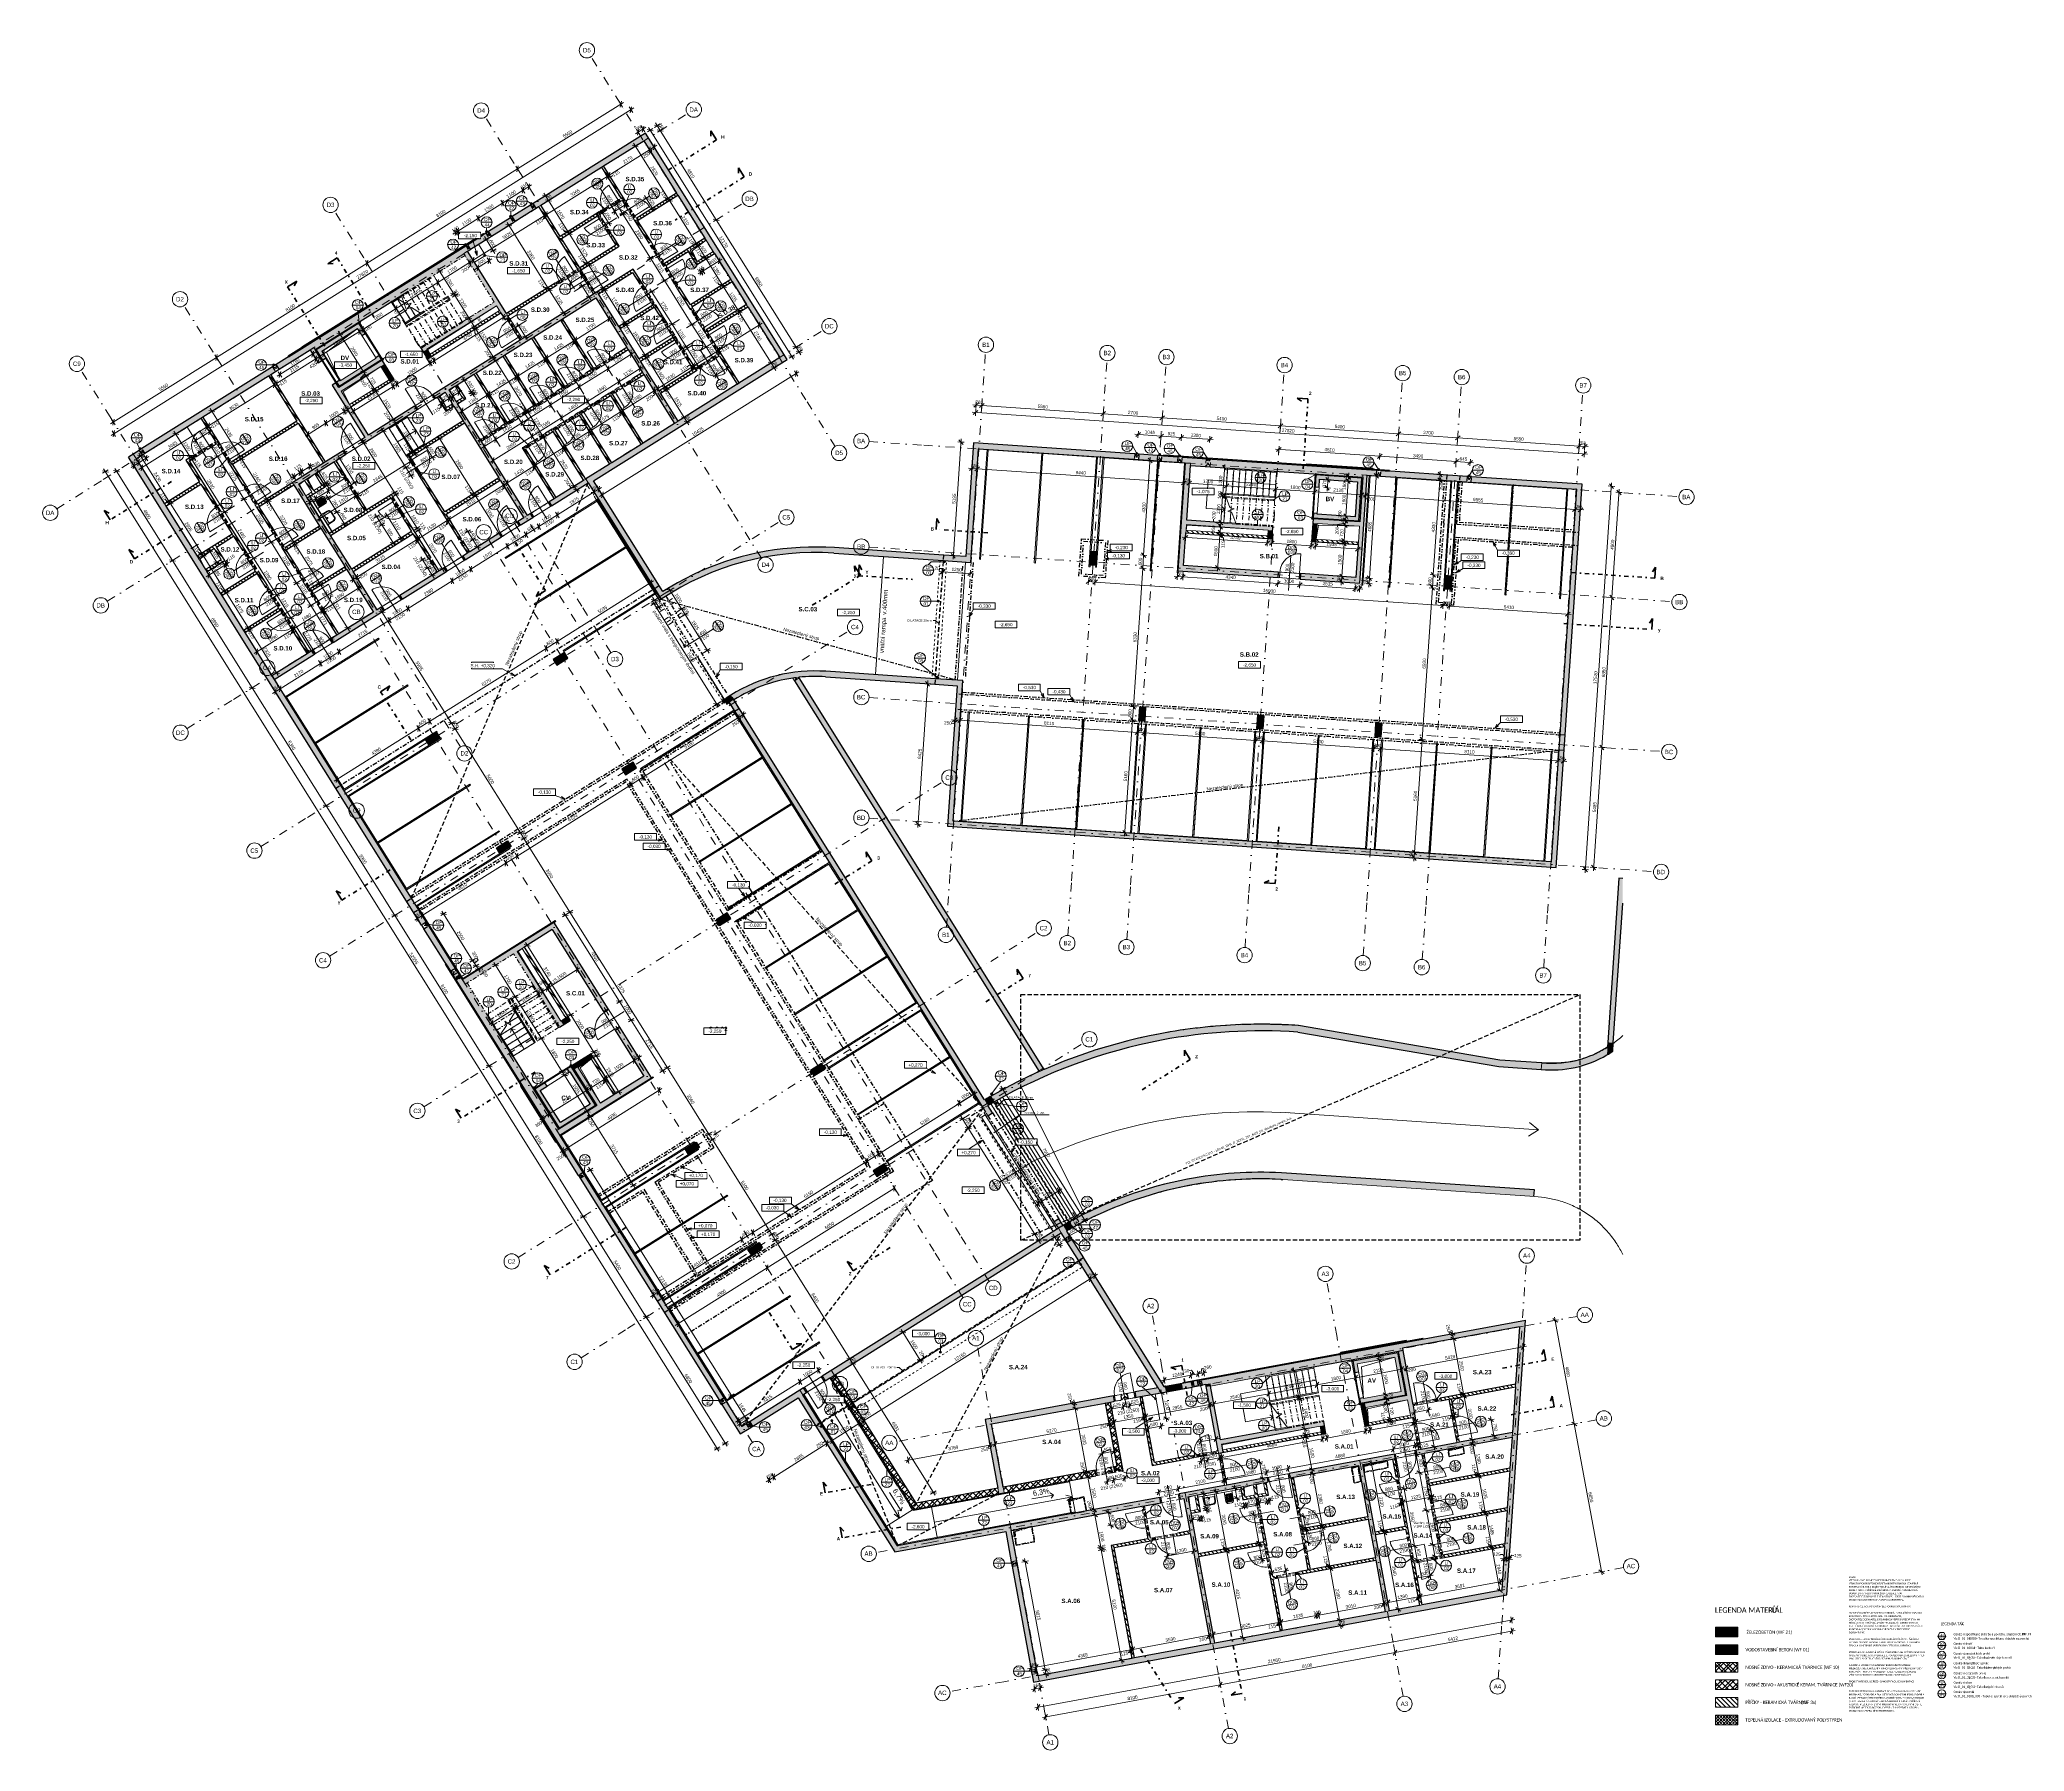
# Model space of a CAD drawing. Header units: millimetres. Extents: x -45523 to 44975, y -3459 to 74573.
import ezdxf

# ---------------------------------------------------------------- set-up
doc = ezdxf.new("R2010")
doc.units = ezdxf.units.MM
for name, pattern in [('HA_Dash_2mm-S1mm', [200, 100, -100]), ('HA_Dash_3mm-S1mm', [300, 200, -100]), ('HA_DashDot_10mm-S3mm', [1000, 400, -300, 0, -300]), ('HA_DashDot_2_2mm-S0_6mm', [220, 100, -60, 0, -60]), ('HA_DashDot_4mm-S1mm', [400, 200, -100, 0, -100]), ('HA_DashDot_6mm-S2mm', [600, 200, -200, 0, -200]), ('HA_DashDotDot_5mm-S1mm', [500, 200, -100, 0, -100, 0, -100])]:
    doc.linetypes.add(name, pattern=pattern)
for name, color, linetype, lineweight in [('A-____-____-DIMS', 9, 'Continuous', 5), ('A-____-____-DIMS-100', 9, 'Continuous', 5), ('A-AREA-____-IDEN', 9, 'Continuous', 9), ('A-CLNG-____-OTLN', 9, 'Continuous', 9), ('A-DETL-____-CNTR', 9, 'HA_DashDot_6mm-S2mm', 9), ('A-DETL-____-HDLN', 9, 'HA_Dash_3mm-S1mm', 25), ('A-DETL-____-OTLN', 9, 'Continuous', 25), ('A-DETL-____-THIN', 9, 'Continuous', 9), ('A-DETL-GENF-OTLN', 9, 'Continuous', 9), ('A-DOOR-____-IDEN', 9, 'Continuous', 9), ('A-DOOR-____-MCUT', 9, 'HA_DashDot_2_2mm-S0_6mm', 9), ('A-DOOR-____-OTLN', 9, 'Continuous', 9), ('A-DOOR-FRAM-MCUT', 9, 'Continuous', 9), ('A-FLOR-____-OTLN', 9, 'Continuous', 9), ('A-FLOR-____-OVHD', 9, 'HA_DashDot_4mm-S1mm', 25), ('A-FLOR-HRAL-IDEN', 9, 'Continuous', 9), ('A-FLOR-HRAL-MBND', 9, 'HA_DashDot_4mm-S1mm', 9), ('A-FLOR-HRAL-OTLN', 9, 'Continuous', 9), ('A-FLOR-LEVL-OTLN', 9, 'Continuous', 9), ('A-GENM-____-HDLN', 9, 'HA_Dash_3mm-S1mm', 9), ('A-GENM-____-IDEN', 9, 'Continuous', 9), ('A-GENM-____-MCUT', 9, 'HA_Dash_3mm-S1mm', 25), ('A-GENM-____-OTLN', 9, 'Continuous', 9), ('A-WALL-____-MCUT', 9, 'Continuous', 9), ('A-WALL-____-PATT', 9, 'Continuous', 25), ('C-PRKG-____-OTLN', 9, 'Continuous', 9), ('G-____-____-DIMS', 9, 'Continuous', 5), ('G-____-____-SYMB', 9, 'Continuous', 5), ('G-____-____-TEXT', 9, 'Continuous', 5), ('I-WALL-____-MCUT', 9, 'Continuous', 25), ('I-WALL-____-OTLN', 9, 'Continuous', 9), ('P-SANR-FIXT-OTLN', 9, 'Continuous', 9), ('S-COLS-____-MCUT', 9, 'Continuous', 25), ('S-COLS-____-OTLN', 9, 'Continuous', 9), ('S-GRID-____-IDEN', 9, 'Continuous', 9), ('S-GRID-____-OTLN', 9, 'Continuous', 5), ('S-STRS-____-IDEN', 9, 'Continuous', 5), ('S-STRS-____-MBND', 9, 'HA_DashDot_4mm-S1mm', 9), ('S-STRS-____-OTLN', 9, 'Continuous', 9)]:
    doc.layers.add(name, color=color, linetype=linetype, lineweight=lineweight)
doc.styles.add('Arial', font='arial.ttf', dxfattribs={"height": 100})
doc.styles.add('Arial_1', font='arial.ttf', dxfattribs={"height": 200})
doc.styles.add('Arial_2', font='arial.ttf', dxfattribs={"height": 150})
doc.styles.add('Arial_3', font='arial.ttf', dxfattribs={"width": 0.8, "height": 150})
doc.styles.add('Arial_4', font='arial.ttf', dxfattribs={"height": 240})
doc.styles.add('Arial_B', font='arialbd.ttf', dxfattribs={"height": 200})
doc.styles.add('Arial_B_1', font='arialbd.ttf', dxfattribs={"height": 150})
doc.styles.add('Calibri', font='calibri.ttf', dxfattribs={"width": 0.8, "height": 250})
doc.styles.add('Calibri_1', font='calibri.ttf', dxfattribs={"width": 0.8, "height": 150})
doc.styles.add('Calibri_2', font='calibri.ttf', dxfattribs={"height": 75})
doc.styles.add('Calibri_3', font='calibri.ttf', dxfattribs={"width": 0.8, "height": 100})
doc.styles.add('Calibri_4', font='calibri.ttf', dxfattribs={"width": 0.8, "height": 125})
doc.dimstyles.new('Inner_Dimensions', dxfattribs={"dimscale": 304.8, "dimtxt": 153.03891, "dimasz": 0.656168, "dimexe": 0.492126, "dimexo": 0.0625, "dimgap": 0.065617, "dimtad": 1, "dimdec": 0, "dimzin": 0, "dimdsep": 46, "dimtxsty": 'Arial_2', "dimblk1": 'OBLIQUE', "dimblk2": 'OBLIQUE', "dimsah": 1, "dimcen": 0.09, "dimdle": 0.492126, "dimazin": 0, "dimtfac": 1, "dimtdec": 4, "dimtix": 1, "dimtmove": 0, "dimatfit": 3, "dimfxl": 0.492126, "dimfxlon": 1, "dimtvp": 1, "dimtolj": 1, "dimtzin": 0, "dimlwd": 9, "dimlwe": 9, "dimarcsym": 2})
doc.dimstyles.new('Inner_Dimensions_1', dxfattribs={"dimscale": 304.8, "dimtxt": 153.03891, "dimasz": 0.656168, "dimexe": 0.492126, "dimexo": 0.0625, "dimgap": 0.065617, "dimtad": 1, "dimdec": 0, "dimzin": 0, "dimdsep": 46, "dimtxsty": 'Arial_2', "dimblk1": 'OBLIQUE', "dimblk2": 'OBLIQUE', "dimsah": 1, "dimcen": 0.09, "dimdle": 0.492126, "dimazin": 0, "dimtfac": 1, "dimtdec": 4, "dimtix": 1, "dimtmove": 1, "dimatfit": 3, "dimfxl": 0.492126, "dimfxlon": 1, "dimtvp": 1, "dimtolj": 1, "dimtzin": 0, "dimlwd": 9, "dimlwe": 9, "dimarcsym": 2})
doc.dimstyles.new('Inner_Dimensions_2', dxfattribs={"dimscale": 304.8, "dimtxt": 153.03891, "dimasz": 0.656168, "dimexe": 0.492126, "dimexo": 0.0625, "dimgap": 0.065617, "dimtad": 1, "dimdec": 0, "dimzin": 0, "dimdsep": 46, "dimtxsty": 'Arial_2', "dimblk1": 'OBLIQUE', "dimblk2": 'OBLIQUE', "dimsah": 1, "dimcen": 0.09, "dimdle": 0.492126, "dimazin": 0, "dimtfac": 1, "dimtdec": 4, "dimtix": 1, "dimtmove": 2, "dimatfit": 3, "dimfxl": 0.492126, "dimfxlon": 1, "dimtvp": 1, "dimtolj": 1, "dimtzin": 0, "dimlwd": 9, "dimlwe": 9, "dimarcsym": 2})
doc.dimstyles.new('Inner_Dimensions_3', dxfattribs={"dimscale": 304.8, "dimtxt": 153.03891, "dimasz": 0.656168, "dimexe": 0.492126, "dimexo": 0.0625, "dimgap": 0.065617, "dimtad": 1, "dimdec": 0, "dimzin": 0, "dimdsep": 46, "dimtxsty": 'Arial_2', "dimblk1": 'OBLIQUE', "dimblk2": 'OBLIQUE', "dimsah": 1, "dimcen": 0.09, "dimdle": 0.492126, "dimazin": 0, "dimtfac": 1, "dimtdec": 4, "dimtix": 1, "dimtmove": 0, "dimatfit": 3, "dimfxl": 0.492126, "dimfxlon": 1, "dimtvp": 1, "dimtolj": 1, "dimtzin": 0, "dimlwd": 9, "dimlwe": 9, "dimarcsym": 2})
pattern_1 = [(45, (0, 0), (-212.132, 212.132), []), (45, (150, 0), (-212.132, 212.132), []), (315, (0, 0), (141.4214, 141.4214), [])]
pattern_2 = [(135, (0, 0), (-106.06602, -106.06602), [])]

# ---------------------------------------------------------------- blocks, each defined once
blk = doc.blocks.new('HA_sCO_Rectangle - 300X600-1468924-1PP_GARAZ')
at = {"layer": 'S-COLS-____-OTLN'}
blk.add_hatch(color=256, dxfattribs=at).paths.add_polyline_path([(150, -300), (150, 300), (-150, 300), (-150, -300)])
at = {"layer": 'S-COLS-____-MCUT'}
for p, q in [((150, 300), (-150, 300)), ((-150, 300), (-150, -300)), ((150, -300), (150, 300)), ((-150, -300), (150, -300))]:
    blk.add_line(p, q, dxfattribs=at)
blk = doc.blocks.new('HA_sCO_Rectangle - 300X600-1911420-1PP_GARAZ')
at = {"layer": 'S-COLS-____-OTLN'}
blk.add_hatch(color=256, dxfattribs=at).paths.add_polyline_path([(150, -300), (150, 300), (-150, 300), (-150, -300)])
at = {"layer": 'S-COLS-____-MCUT'}
for p, q in [((150, 300), (-150, 300)), ((-150, 300), (-150, -300)), ((150, -300), (150, 300)), ((-150, -300), (150, -300))]:
    blk.add_line(p, q, dxfattribs=at)
blk = doc.blocks.new('HA_sCO_Rectangle - 300X600-1468925-1PP_GARAZ')
at = {"layer": 'S-COLS-____-OTLN'}
blk.add_hatch(color=256, dxfattribs=at).paths.add_polyline_path([(150, -300), (150, 300), (-150, 300), (-150, -300)])
at = {"layer": 'S-COLS-____-MCUT'}
for p, q in [((-150, 300), (150, 300)), ((-150, -300), (-150, 300)), ((150, 300), (150, -300)), ((150, -300), (-150, -300))]:
    blk.add_line(p, q, dxfattribs=at)
blk = doc.blocks.new('HA_PA_Perpendicular_SingleStall - Generic-1370711-1PP_GARAZ')
at = {"layer": 'C-PRKG-____-OTLN', "lineweight": 5}
for p, q in [((-25, 25), (-25, -5000)), ((2525, 25), (2525, -5000)), ((25, -25), (2475, -25)), ((25, -5000), (25, -25)), ((2475, -25), (2475, -5000)), ((-25, -5000), (25, -5000)), ((2525, -5000), (2475, -5000))]:
    blk.add_line(p, q, dxfattribs=at)
blk = doc.blocks.new('HA_PA_Perpendicular_SingleStall - Generic-V1-1PP_GARAZ')
at = {"layer": 'C-PRKG-____-OTLN', "lineweight": 5}
for p, q in [((-25, 25), (-25, -5000)), ((2525, 25), (2525, -4365)), ((25, -25), (2475, -25)), ((25, -5000), (25, -25)), ((2475, -25), (2475, -5000)), ((-25, -5000), (25, -5000)), ((2525, -5000), (2475, -5000)), ((2525, -4965), (2525, -5000))]:
    blk.add_line(p, q, dxfattribs=at)
blk = doc.blocks.new('HA_PA_Perpendicular_SingleStall - Generic-2361855-1PP_GARAZ')
at = {"layer": 'C-PRKG-____-OTLN', "lineweight": 5}
for p, q in [((3959, 25), (3959, -5000)), ((25, -25), (3909, -25)), ((25, -5000), (25, -25)), ((3909, -25), (3909, -5000)), ((-25, -4910), (-25, -5000)), ((-25, -5000), (25, -5000)), ((3959, -5000), (3909, -5000))]:
    blk.add_line(p, q, dxfattribs=at)
blk = doc.blocks.new('HA_PA_Perpendicular_SingleStall - Generic-V2-1PP_GARAZ')
at = {"layer": 'C-PRKG-____-OTLN', "lineweight": 5}
for p, q in [((-25, 25), (-25, -5000)), ((2525, 25), (2525, -4485)), ((25, -25), (2475, -25)), ((25, -5000), (25, -25)), ((2475, -25), (2475, -5000)), ((-25, -5000), (25, -5000)), ((2525, -5000), (2475, -5000))]:
    blk.add_line(p, q, dxfattribs=at)
blk = doc.blocks.new('HA_PA_Perpendicular_SingleStall - Generic-V3-1PP_GARAZ')
at = {"layer": 'C-PRKG-____-OTLN', "lineweight": 5}
for p, q in [((-25, 24), (-25, -5000)), ((2525, 25), (2525, -5000)), ((25, -25), (2475, -25)), ((25, -5000), (25, -25)), ((2475, -25), (2475, -5000)), ((-25, -5000), (25, -5000)), ((2525, -5000), (2475, -5000))]:
    blk.add_line(p, q, dxfattribs=at)
blk = doc.blocks.new('HA_sCO_Rectangle - 300X600-1910398-1PP_GARAZ')
at = {"layer": 'S-COLS-____-OTLN'}
blk.add_hatch(color=256, dxfattribs=at).paths.add_polyline_path([(150, -300), (150, 300), (-150, 300), (-150, -300)])
at = {"layer": 'S-COLS-____-MCUT'}
for p, q in [((150, 300), (-150, 300)), ((-150, 300), (-150, -300)), ((150, -300), (150, 300)), ((-150, -300), (150, -300))]:
    blk.add_line(p, q, dxfattribs=at)
blk = doc.blocks.new('HA_PA_Perpendicular_SingleStall - Generic-1376841-1PP_GARAZ')
at = {"layer": 'C-PRKG-____-OTLN', "lineweight": 5}
for p, q in [((2525, 0), (2525, -5025)), ((-25, 0), (-25, -5025)), ((25, -25), (2475, -25)), ((25, -5025), (25, -25)), ((2475, -25), (2475, -5025)), ((-25, -5025), (25, -5025)), ((2525, -5025), (2475, -5025))]:
    blk.add_line(p, q, dxfattribs=at)
blk = doc.blocks.new('HA_PA_Perpendicular_SingleStall - Generic-1376821-1PP_GARAZ')
at = {"layer": 'C-PRKG-____-OTLN', "lineweight": 5}
for p, q in [((2775, 0), (2775, -5025)), ((-25, 0), (-25, -5025)), ((25, -25), (2725, -25)), ((25, -5025), (25, -25)), ((2725, -25), (2725, -5025)), ((-25, -5025), (25, -5025)), ((2775, -5025), (2725, -5025))]:
    blk.add_line(p, q, dxfattribs=at)
blk = doc.blocks.new('HA_PA_Perpendicular_SingleStall - Generic-1377250-1PP_GARAZ')
at = {"layer": 'C-PRKG-____-OTLN', "lineweight": 5}
for p, q in [((-25, 5025), (-25, 0)), ((25, 5025), (-25, 5025)), ((25, 25), (25, 5025)), ((2475, 5025), (2525, 5025)), ((2475, 5025), (2475, 25)), ((2525, 5025), (2525, 0)), ((2475, 25), (25, 25))]:
    blk.add_line(p, q, dxfattribs=at)
blk = doc.blocks.new('HA_PA_Perpendicular_SingleStall - Generic-V4-1PP_GARAZ')
at = {"layer": 'C-PRKG-____-OTLN', "lineweight": 5}
for p, q in [((-25, 5025), (-25, 4930)), ((25, 5025), (-25, 5025)), ((25, 25), (25, 5025)), ((2475, 5025), (2525, 5025)), ((2475, 5025), (2475, 25)), ((2525, 5025), (2525, 0)), ((-25, 4330), (-25, 0)), ((2475, 25), (25, 25))]:
    blk.add_line(p, q, dxfattribs=at)
blk = doc.blocks.new('HA_PA_Perpendicular_SingleStall - Generic-V6-1PP_GARAZ')
at = {"layer": 'C-PRKG-____-OTLN', "lineweight": 5}
for p, q in [((-25, 0), (-25, -4330)), ((25, -25), (2475, -25)), ((25, -5025), (25, -25)), ((2475, -25), (2475, -5025)), ((2525, -6), (2525, -5025)), ((-25, -4930), (-25, -5025)), ((-25, -5025), (25, -5025)), ((2525, -5025), (2475, -5025))]:
    blk.add_line(p, q, dxfattribs=at)
blk = doc.blocks.new('HA_PA_Perpendicular_SingleStall - Generic-1377502-1PP_GARAZ')
at = {"layer": 'C-PRKG-____-OTLN', "lineweight": 5}
for p, q in [((-25, -6), (-25, -5025)), ((25, -25), (1205, -25)), ((25, -5025), (25, -25)), ((1205, -25), (1205, -5025)), ((-25, -5025), (25, -5025)), ((1255, -5025), (1205, -5025)), ((1255, -4935), (1255, -5025))]:
    blk.add_line(p, q, dxfattribs=at)
blk = doc.blocks.new('HA_PA_Perpendicular_SingleStall - Generic-V7-1PP_GARAZ')
at = {"layer": 'C-PRKG-____-OTLN', "lineweight": 5}
for p, q in [((-25, 0), (-25, -5025)), ((25, -25), (1205, -25)), ((25, -5025), (25, -25)), ((1205, -25), (1205, -5025)), ((1255, 0), (1255, -5025)), ((-25, -5025), (25, -5025)), ((1255, -5025), (1205, -5025))]:
    blk.add_line(p, q, dxfattribs=at)
blk = doc.blocks.new('HA_DR_Single_Swing_Solid - In_900x2100_SKLEP D03-2323124-1PP_GARAZ')
at = {"layer": 'A-DOOR-____-MCUT'}
for p, q in [((-450, 57), (450, 57)), ((-450, -58), (450, -58))]:
    blk.add_line(p, q, dxfattribs=at)
at = {"layer": 'A-DOOR-____-OTLN', "lineweight": 5}
blk.add_line((450, 957), (450, 57), dxfattribs=at)
at = {"layer": 'A-DOOR-____-OTLN'}
for p, q in [((-500, 57), (500, 57)), ((-500, -58), (500, -58))]:
    blk.add_line(p, q, dxfattribs=at)
at = {"layer": 'A-DOOR-____-OTLN', "lineweight": 5}
blk.add_arc((450, 57), 900, 90, 180, dxfattribs=at)
at = {"layer": 'A-DOOR-FRAM-MCUT'}
for p, q in [((-450, 57), (-450, -58)), ((450, -58), (450, 57))]:
    blk.add_line(p, q, dxfattribs=at)
blk = doc.blocks.new('HA_DR_Single_Swing_Solid - In_900x2100_SKLEP-2273781-1PP_GARAZ')
at = {"layer": 'A-DOOR-____-MCUT'}
for p, q in [((-450, 57), (450, 57)), ((-450, -58), (450, -58))]:
    blk.add_line(p, q, dxfattribs=at)
at = {"layer": 'A-DOOR-____-OTLN', "lineweight": 5}
blk.add_line((450, 957), (450, 57), dxfattribs=at)
at = {"layer": 'A-DOOR-____-OTLN'}
for p, q in [((-500, 57), (500, 57)), ((-500, -58), (500, -58))]:
    blk.add_line(p, q, dxfattribs=at)
at = {"layer": 'A-DOOR-____-OTLN', "lineweight": 5}
blk.add_arc((450, 57), 900, 90, 180, dxfattribs=at)
at = {"layer": 'A-DOOR-FRAM-MCUT'}
for p, q in [((-450, 57), (-450, -58)), ((450, -58), (450, 57))]:
    blk.add_line(p, q, dxfattribs=at)
blk = doc.blocks.new('HA_DR_Single_Swing_Solid - In_900x2100_SKLEP-2273783-1PP_GARAZ')
at = {"layer": 'A-DOOR-____-MCUT'}
for p, q in [((-450, 57), (450, 57)), ((-450, -58), (450, -58))]:
    blk.add_line(p, q, dxfattribs=at)
at = {"layer": 'A-DOOR-____-OTLN'}
for p, q in [((-500, 57), (500, 57)), ((-500, -58), (500, -58))]:
    blk.add_line(p, q, dxfattribs=at)
at = {"layer": 'A-DOOR-____-OTLN', "lineweight": 5}
blk.add_line((450, -957), (450, -58), dxfattribs=at)
blk.add_arc((450, -58), 900, 180, 270, dxfattribs=at)
at = {"layer": 'A-DOOR-FRAM-MCUT'}
for p, q in [((-450, -58), (-450, 57)), ((450, 57), (450, -58))]:
    blk.add_line(p, q, dxfattribs=at)
blk = doc.blocks.new('HA_DR_Single_Swing_Solid - In_800x2100_SKLEP-2273963-1PP_GARAZ')
at = {"layer": 'A-DOOR-____-MCUT'}
for p, q in [((-400, 57), (-150, 57)), ((150, 57), (400, 57)), ((-400, -57), (-150, -57)), ((150, -57), (400, -57))]:
    blk.add_line(p, q, dxfattribs=at)
at = {"layer": 'A-DOOR-____-OTLN', "lineweight": 5}
blk.add_line((400, 858), (400, 57), dxfattribs=at)
blk.add_arc((400, 57), 800, 90, 180, dxfattribs=at)
at = {"layer": 'A-DOOR-FRAM-MCUT'}
for p, q in [((-400, 57), (-400, -57)), ((400, -57), (400, 57))]:
    blk.add_line(p, q, dxfattribs=at)
blk = doc.blocks.new('HA_DR_Single_Swing_Solid - In_900x2100_SKLEP_CIP-2273787-1PP_GARAZ')
at = {"layer": 'A-DOOR-____-MCUT'}
for p, q in [((-450, 125), (450, 125)), ((-450, -125), (450, -125))]:
    blk.add_line(p, q, dxfattribs=at)
at = {"layer": 'A-DOOR-____-OTLN', "lineweight": 5}
blk.add_line((450, 1025), (450, 125), dxfattribs=at)
at = {"layer": 'A-DOOR-____-OTLN'}
for p, q in [((-500, 125), (500, 125)), ((-500, -125), (500, -125))]:
    blk.add_line(p, q, dxfattribs=at)
at = {"layer": 'A-DOOR-____-OTLN', "lineweight": 5}
blk.add_arc((450, 125), 900, 90, 180, dxfattribs=at)
at = {"layer": 'A-DOOR-FRAM-MCUT'}
for p, q in [((-500, -125), (-500, 125)), ((-450, 125), (-450, -125)), ((450, -125), (450, 125)), ((500, 125), (500, -125))]:
    blk.add_line(p, q, dxfattribs=at)
blk = doc.blocks.new('HA_DR_Single_Swing_Solid - In_900x2100_SKLEP_CIP-2273789-1PP_GARAZ')
at = {"layer": 'A-DOOR-____-MCUT'}
for p, q in [((-450, 125), (450, 125)), ((-450, -125), (450, -125))]:
    blk.add_line(p, q, dxfattribs=at)
at = {"layer": 'A-DOOR-____-OTLN'}
for p, q in [((-500, 125), (500, 125)), ((-500, -125), (500, -125))]:
    blk.add_line(p, q, dxfattribs=at)
at = {"layer": 'A-DOOR-____-OTLN', "lineweight": 5}
blk.add_line((450, -1025), (450, -125), dxfattribs=at)
blk.add_arc((450, -125), 900, 180, 270, dxfattribs=at)
at = {"layer": 'A-DOOR-FRAM-MCUT'}
for p, q in [((-500, 125), (-500, -125)), ((-450, -125), (-450, 125)), ((450, 125), (450, -125)), ((500, -125), (500, 125))]:
    blk.add_line(p, q, dxfattribs=at)
blk = doc.blocks.new('HA_DR_Single_Swing_Solid - In_900x2100_SKLEP-2273762-1PP_GARAZ')
at = {"layer": 'A-DOOR-____-MCUT'}
for p, q in [((-450, 100), (450, 100)), ((-450, -100), (450, -100))]:
    blk.add_line(p, q, dxfattribs=at)
at = {"layer": 'A-DOOR-____-OTLN'}
for p, q in [((-500, 100), (500, 100)), ((-500, -100), (500, -100))]:
    blk.add_line(p, q, dxfattribs=at)
at = {"layer": 'A-DOOR-____-OTLN', "lineweight": 5}
blk.add_line((450, -1000), (450, -100), dxfattribs=at)
blk.add_arc((450, -100), 900, 180, 270, dxfattribs=at)
at = {"layer": 'A-DOOR-FRAM-MCUT'}
for p, q in [((-500, 100), (-500, -100)), ((-450, -100), (-450, 100)), ((450, 100), (450, -100)), ((500, -100), (500, 100))]:
    blk.add_line(p, q, dxfattribs=at)
blk = doc.blocks.new('HA_DR_Single_Swing_Solid - In_900x2100_SKLEP_CIP-2273793-1PP_GARAZ')
at = {"layer": 'A-DOOR-____-MCUT'}
for p, q in [((-450, 100), (450, 100)), ((-450, -100), (450, -100))]:
    blk.add_line(p, q, dxfattribs=at)
at = {"layer": 'A-DOOR-____-OTLN', "lineweight": 5}
blk.add_line((450, 1000), (450, 100), dxfattribs=at)
at = {"layer": 'A-DOOR-____-OTLN'}
for p, q in [((-500, 100), (500, 100)), ((-500, -100), (500, -100))]:
    blk.add_line(p, q, dxfattribs=at)
at = {"layer": 'A-DOOR-____-OTLN', "lineweight": 5}
blk.add_arc((450, 100), 900, 90, 180, dxfattribs=at)
at = {"layer": 'A-DOOR-FRAM-MCUT'}
for p, q in [((-500, -100), (-500, 100)), ((-450, 100), (-450, -100)), ((450, -100), (450, 100)), ((500, 100), (500, -100))]:
    blk.add_line(p, q, dxfattribs=at)
blk = doc.blocks.new('HA_DR_Single_Swing_Solid - In_900x2100_SKLEP-2273760-1PP_GARAZ')
at = {"layer": 'A-DOOR-____-MCUT'}
for p, q in [((-450, 100), (450, 100)), ((-450, -100), (450, -100))]:
    blk.add_line(p, q, dxfattribs=at)
at = {"layer": 'A-DOOR-____-OTLN', "lineweight": 5}
blk.add_line((450, 1000), (450, 100), dxfattribs=at)
at = {"layer": 'A-DOOR-____-OTLN'}
for p, q in [((-500, 100), (500, 100)), ((-500, -100), (500, -100))]:
    blk.add_line(p, q, dxfattribs=at)
at = {"layer": 'A-DOOR-____-OTLN', "lineweight": 5}
blk.add_arc((450, 100), 900, 90, 180, dxfattribs=at)
at = {"layer": 'A-DOOR-FRAM-MCUT'}
for p, q in [((-500, -100), (-500, 100)), ((-450, 100), (-450, -100)), ((450, -100), (450, 100)), ((500, 100), (500, -100))]:
    blk.add_line(p, q, dxfattribs=at)
blk = doc.blocks.new('HA_DR_Single_Swing_Solid - In_900x2100_SKLEP D03-2273791-1PP_GARAZ')
at = {"layer": 'A-DOOR-____-MCUT'}
for p, q in [((-450, 100), (450, 100)), ((-450, -100), (450, -100))]:
    blk.add_line(p, q, dxfattribs=at)
at = {"layer": 'A-DOOR-____-OTLN'}
for p, q in [((-500, 100), (500, 100)), ((-500, -100), (500, -100))]:
    blk.add_line(p, q, dxfattribs=at)
at = {"layer": 'A-DOOR-____-OTLN', "lineweight": 5}
blk.add_line((450, -1000), (450, -100), dxfattribs=at)
blk.add_arc((450, -100), 900, 180, 270, dxfattribs=at)
at = {"layer": 'A-DOOR-FRAM-MCUT'}
for p, q in [((-500, 100), (-500, -100)), ((-450, -100), (-450, 100)), ((450, 100), (450, -100)), ((500, -100), (500, 100))]:
    blk.add_line(p, q, dxfattribs=at)
blk = doc.blocks.new('HA_DR_Single_Swing_Solid - In_900x2100_SKLEP D03-2323771-1PP_GARAZ')
at = {"layer": 'A-DOOR-____-MCUT'}
for p, q in [((-450, 57), (450, 57)), ((-450, -58), (450, -58))]:
    blk.add_line(p, q, dxfattribs=at)
at = {"layer": 'A-DOOR-____-OTLN'}
for p, q in [((-500, 57), (500, 57)), ((-500, -58), (500, -58))]:
    blk.add_line(p, q, dxfattribs=at)
at = {"layer": 'A-DOOR-____-OTLN', "lineweight": 5}
blk.add_line((450, -957), (450, -58), dxfattribs=at)
blk.add_arc((450, -58), 900, 180, 270, dxfattribs=at)
at = {"layer": 'A-DOOR-FRAM-MCUT'}
for p, q in [((-500, 57), (-500, -58)), ((-450, -58), (-450, 57)), ((450, 57), (450, -58)), ((500, -58), (500, 57))]:
    blk.add_line(p, q, dxfattribs=at)
blk = doc.blocks.new('HA_DR_Single_Swing_Solid - In_900x2100_SKLEP-V8-1PP_GARAZ')
at = {"layer": 'A-DOOR-____-MCUT'}
for p, q in [((-450, 100), (450, 100)), ((-450, -100), (450, -100))]:
    blk.add_line(p, q, dxfattribs=at)
at = {"layer": 'A-DOOR-____-OTLN', "lineweight": 5}
blk.add_line((450, 1000), (450, 100), dxfattribs=at)
at = {"layer": 'A-DOOR-____-OTLN'}
for p, q in [((-500, 100), (500, 100)), ((-500, -100), (500, -100))]:
    blk.add_line(p, q, dxfattribs=at)
at = {"layer": 'A-DOOR-____-OTLN', "lineweight": 5}
blk.add_arc((450, 100), 900, 90, 180, dxfattribs=at)
at = {"layer": 'A-DOOR-FRAM-MCUT'}
for p, q in [((-450, 100), (-450, -100)), ((450, -100), (450, 100))]:
    blk.add_line(p, q, dxfattribs=at)
blk = doc.blocks.new('HA_DR_Single_Swing_Solid - In_800x2100_SKLEP-V9-1PP_GARAZ')
at = {"layer": 'A-DOOR-____-MCUT'}
for p, q in [((-400, 57.5), (400, 57.5)), ((-400, -57.5), (400, -57.5))]:
    blk.add_line(p, q, dxfattribs=at)
at = {"layer": 'A-DOOR-____-OTLN', "lineweight": 5}
blk.add_line((400, 857.5), (400, 57.5), dxfattribs=at)
blk.add_arc((400, 57.5), 800, 90, 180, dxfattribs=at)
at = {"layer": 'A-DOOR-FRAM-MCUT'}
for p, q in [((-400, 57.5), (-400, -57.5)), ((400, -57.5), (400, 57.5))]:
    blk.add_line(p, q, dxfattribs=at)
blk = doc.blocks.new('HA_DR_Single_Swing_Solid - In_900x2100_SKLEP-V10-1PP_GARAZ')
at = {"layer": 'A-DOOR-____-MCUT'}
for p, q in [((-450, 100), (450, 100)), ((-450, -100), (450, -100))]:
    blk.add_line(p, q, dxfattribs=at)
at = {"layer": 'A-DOOR-____-OTLN'}
for p, q in [((-500, 100), (500, 100)), ((-500, -100), (500, -100))]:
    blk.add_line(p, q, dxfattribs=at)
at = {"layer": 'A-DOOR-____-OTLN', "lineweight": 5}
blk.add_line((450, -1000), (450, -100), dxfattribs=at)
blk.add_arc((450, -100), 900, 180, 270, dxfattribs=at)
at = {"layer": 'A-DOOR-FRAM-MCUT'}
for p, q in [((-450, -100), (-450, 100)), ((450, 100), (450, -100))]:
    blk.add_line(p, q, dxfattribs=at)
blk = doc.blocks.new('HA_DR_Single_Swing_Solid - In_800x2100_SKLEP-2273965-1PP_GARAZ')
at = {"layer": 'A-DOOR-____-MCUT'}
for p, q in [((-400, 57.5), (400, 57.5)), ((-400, -57.5), (400, -57.5))]:
    blk.add_line(p, q, dxfattribs=at)
at = {"layer": 'A-DOOR-____-OTLN', "lineweight": 5}
blk.add_line((400, -857.5), (400, -57.5), dxfattribs=at)
blk.add_arc((400, -57.5), 800, 180, 270, dxfattribs=at)
at = {"layer": 'A-DOOR-FRAM-MCUT'}
for p, q in [((-400, -57.5), (-400, 57.5)), ((400, 57.5), (400, -57.5))]:
    blk.add_line(p, q, dxfattribs=at)
blk = doc.blocks.new('HA_DR_Single_Swing_Solid - In_800x2100_SKLEP-2273967-1PP_GARAZ')
at = {"layer": 'A-DOOR-____-MCUT'}
for p, q in [((-400, 125), (400, 125)), ((-400, -125), (400, -125))]:
    blk.add_line(p, q, dxfattribs=at)
at = {"layer": 'A-DOOR-____-OTLN', "lineweight": 5}
blk.add_line((400, -925), (400, -125), dxfattribs=at)
blk.add_arc((400, -125), 800, 180, 270, dxfattribs=at)
at = {"layer": 'A-DOOR-FRAM-MCUT'}
for p, q in [((-400, 125), (-450, 125)), ((-400, -125), (-400, 125)), ((450, 125), (400, 125)), ((400, 125), (400, -125)), ((-450, -125), (-400, -125)), ((400, -125), (450, -125))]:
    blk.add_line(p, q, dxfattribs=at)
blk = doc.blocks.new('HA_DR_Single_Swing_Solid - In_800x2100_SKLEP-2390810-1PP_GARAZ')
at = {"layer": 'A-DOOR-____-MCUT'}
for p, q in [((-400, 125), (0, 125)), ((300, 125), (400, 125)), ((-400, -125), (0, -125)), ((300, -125), (400, -125))]:
    blk.add_line(p, q, dxfattribs=at)
at = {"layer": 'A-DOOR-____-OTLN', "lineweight": 5}
blk.add_line((400, 925), (400, 125), dxfattribs=at)
blk.add_arc((400, 125), 800, 90, 180, dxfattribs=at)
at = {"layer": 'A-DOOR-FRAM-MCUT'}
for p, q in [((-450, 125), (-400, 125)), ((-400, 125), (-400, -125)), ((400, 125), (450, 125)), ((400, -125), (400, 125))]:
    blk.add_line(p, q, dxfattribs=at)
blk = doc.blocks.new('HA_DR_Single_Swing_Solid - In_800x2100_SKLEP-V11-1PP_GARAZ')
at = {"layer": 'A-DOOR-____-MCUT'}
for p, q in [((-400, 57.5), (400, 57.5)), ((-400, -57.5), (400, -57.5))]:
    blk.add_line(p, q, dxfattribs=at)
at = {"layer": 'A-DOOR-____-OTLN', "lineweight": 5}
blk.add_line((400, -857.5), (400, -57.5), dxfattribs=at)
blk.add_arc((400, -57.5), 800, 180, 270, dxfattribs=at)
at = {"layer": 'A-DOOR-FRAM-MCUT'}
for p, q in [((-450, 57.5), (-450, -57.5)), ((-400, -57.5), (-400, 57.5)), ((400, 57.5), (400, -57.5)), ((450, -57.5), (450, 57.5))]:
    blk.add_line(p, q, dxfattribs=at)
blk = doc.blocks.new('HA_DR_Single_Swing_Solid - In_800x2100_SKLEP-V12-1PP_GARAZ')
at = {"layer": 'A-DOOR-____-MCUT'}
for p, q in [((-400, 57.5), (400, 57.5)), ((-400, -57.5), (400, -57.5))]:
    blk.add_line(p, q, dxfattribs=at)
at = {"layer": 'A-DOOR-____-OTLN', "lineweight": 5}
blk.add_line((400, 857.5), (400, 57.5), dxfattribs=at)
blk.add_arc((400, 57.5), 800, 90, 180, dxfattribs=at)
at = {"layer": 'A-DOOR-FRAM-MCUT'}
for p, q in [((-450, -57.5), (-450, 57.5)), ((-400, 57.5), (-400, -57.5)), ((400, -57.5), (400, 57.5)), ((450, 57.5), (450, -57.5))]:
    blk.add_line(p, q, dxfattribs=at)
blk = doc.blocks.new('HA_DR_Single_Swing_Solid - In_800x2100_SKLEP-V13-1PP_GARAZ')
at = {"layer": 'A-DOOR-____-MCUT'}
for p, q in [((-400, 57), (-220, 57)), ((220, 57), (400, 57)), ((-400, -57), (-220, -57)), ((220, -57), (400, -57))]:
    blk.add_line(p, q, dxfattribs=at)
at = {"layer": 'A-DOOR-____-OTLN', "lineweight": 5}
blk.add_line((400, 858), (400, 57), dxfattribs=at)
blk.add_arc((400, 57), 800, 90, 180, dxfattribs=at)
at = {"layer": 'A-DOOR-FRAM-MCUT'}
for p, q in [((-450, -57), (-450, 57)), ((-400, 57), (-400, -57)), ((400, -57), (400, 57)), ((450, 57), (450, -57))]:
    blk.add_line(p, q, dxfattribs=at)
blk = doc.blocks.new('HA_DR_Single_Swing_Solid - In_800x2100_SKLEP-V14-1PP_GARAZ')
at = {"layer": 'A-DOOR-____-MCUT'}
for p, q in [((-400, 57), (-190, 57)), ((250, 57), (400, 57)), ((-400, -58), (-190, -58)), ((250, -58), (400, -58))]:
    blk.add_line(p, q, dxfattribs=at)
at = {"layer": 'A-DOOR-____-OTLN', "lineweight": 5}
blk.add_line((400, -858), (400, -58), dxfattribs=at)
blk.add_arc((400, -58), 800, 180, 270, dxfattribs=at)
at = {"layer": 'A-DOOR-FRAM-MCUT'}
for p, q in [((-450, 57), (-450, -58)), ((-400, -58), (-400, 57)), ((400, 57), (400, -58)), ((450, -58), (450, 57))]:
    blk.add_line(p, q, dxfattribs=at)
blk = doc.blocks.new('HA_DR_Single_Swing_Solid - In_900x2100_SKLEP D03-2273777-1PP_GARAZ')
at = {"layer": 'A-DOOR-____-MCUT'}
for p, q in [((-450, 100), (450, 100)), ((-450, -100), (450, -100))]:
    blk.add_line(p, q, dxfattribs=at)
at = {"layer": 'A-DOOR-____-OTLN', "lineweight": 5}
blk.add_line((450, 1000), (450, 100), dxfattribs=at)
at = {"layer": 'A-DOOR-____-OTLN'}
for p, q in [((-500, 100), (500, 100)), ((-500, -100), (500, -100))]:
    blk.add_line(p, q, dxfattribs=at)
at = {"layer": 'A-DOOR-____-OTLN', "lineweight": 5}
blk.add_arc((450, 100), 900, 90, 180, dxfattribs=at)
at = {"layer": 'A-DOOR-FRAM-MCUT'}
for p, q in [((-500, -100), (-500, 100)), ((-450, 100), (-450, -100)), ((450, -100), (450, 100)), ((500, 100), (500, -100))]:
    blk.add_line(p, q, dxfattribs=at)
blk = doc.blocks.new('HA_DR_Single_Swing_Solid - In_900x2100_SKLEP_CIP-2273795-1PP_GARAZ')
at = {"layer": 'A-DOOR-____-MCUT'}
for p, q in [((-450, 125), (450, 125)), ((-450, -125), (450, -125))]:
    blk.add_line(p, q, dxfattribs=at)
at = {"layer": 'A-DOOR-____-OTLN', "lineweight": 5}
blk.add_line((450, 1025), (450, 125), dxfattribs=at)
at = {"layer": 'A-DOOR-____-OTLN'}
for p, q in [((-500, 125), (500, 125)), ((-500, -125), (500, -125))]:
    blk.add_line(p, q, dxfattribs=at)
at = {"layer": 'A-DOOR-____-OTLN', "lineweight": 5}
blk.add_arc((450, 125), 900, 90, 180, dxfattribs=at)
at = {"layer": 'A-DOOR-FRAM-MCUT'}
for p, q in [((-450, 125), (-450, -125)), ((450, -125), (450, 125))]:
    blk.add_line(p, q, dxfattribs=at)
blk = doc.blocks.new('Top Rail Type - Top Rail_Internal_-1403873-1PP_GARAZ')
at = {"layer": 'A-FLOR-HRAL-MBND'}
for p, q in [((-26879, 62728), (-28777, 61539)), ((-26810, 62712), (-28751, 61496)), ((-28166, 62100), (-27022, 62816)), ((-28119, 62070), (-26996, 62774)), ((-27022, 62816), (-26916, 62882)), ((-26996, 62774), (-26932, 62813)), ((-26932, 62813), (-26879, 62728)), ((-26916, 62882), (-26810, 62712)), ((-28751, 61496), (-28777, 61539))]:
    blk.add_line(p, q, dxfattribs=at)
at = {"layer": 'A-FLOR-HRAL-OTLN'}
for p, q in [((-28857, 61667), (-28166, 62100)), ((-28857, 61667), (-28831, 61624)), ((-28831, 61624), (-28119, 62070)), ((-28119, 62070), (-28166, 62100))]:
    blk.add_line(p, q, dxfattribs=at)
blk = doc.blocks.new('Top Rail Type - Top Rail_Internal_-1403890-1PP_GARAZ')
at = {"layer": 'A-FLOR-HRAL-MBND'}
for p, q in [((-29230, 62789), (-27569, 63829)), ((-29184, 62759), (-27543, 63787)), ((-27569, 63829), (-27543, 63787))]:
    blk.add_line(p, q, dxfattribs=at)
at = {"layer": 'A-FLOR-HRAL-OTLN'}
for p, q in [((-29467, 62640), (-29230, 62789)), ((-29467, 62640), (-29441, 62598)), ((-29441, 62598), (-29184, 62759))]:
    blk.add_line(p, q, dxfattribs=at)
blk = doc.blocks.new('Top Rail Type - Top Rail_Internal_-1405265-1PP_GARAZ')
at = {"layer": 'A-FLOR-HRAL-OTLN'}
for p, q in [((11453, 13800), (11444, 13850)), ((12573, 14057), (12583, 14008))]:
    blk.add_line(p, q, dxfattribs=at)
blk = doc.blocks.new('Top Rail Type - Top Rail_Internal_-V15-1PP_GARAZ')
at = {"layer": 'A-FLOR-HRAL-OTLN'}
for p, q in [((12573, 14057), (10370, 13652)), ((10380, 13603), (10370, 13652)), ((12583, 14008), (10380, 13603)), ((12583, 14008), (12573, 14057))]:
    blk.add_line(p, q, dxfattribs=at)
blk = doc.blocks.new('Top Rail Type - Top Rail_Internal_-1405281-1PP_GARAZ')
at = {"layer": 'A-FLOR-HRAL-OTLN'}
for p, q in [((11661, 12670), (11652, 12719)), ((12781, 12927), (12791, 12878))]:
    blk.add_line(p, q, dxfattribs=at)
blk = doc.blocks.new('Top Rail Type - Top Rail_Internal_-V16-1PP_GARAZ')
at = {"layer": 'A-FLOR-HRAL-MBND'}
for p, q in [((10606, 12373), (12809, 12779)), ((10638, 12329), (12818, 12730)), ((12809, 12779), (12818, 12730))]:
    blk.add_line(p, q, dxfattribs=at)
at = {"layer": 'A-FLOR-HRAL-OTLN'}
for p, q in [((12781, 12927), (10652, 12535)), ((12791, 12878), (10661, 12486)), ((12791, 12878), (12781, 12927)), ((10652, 12535), (10529, 12513)), ((10529, 12513), (10565, 12315)), ((10565, 12315), (10638, 12329)), ((10661, 12486), (10587, 12472)), ((10587, 12472), (10605, 12373)), ((10605, 12373), (10606, 12373))]:
    blk.add_line(p, q, dxfattribs=at)
blk = doc.blocks.new('HA_GM_Shaft_Rectangle - Default-2321920-1PP_GARAZ')
at = {"layer": 'A-DETL-GENF-OTLN'}
for p, q in [((32.5, -32.5), (325, 0)), ((0, -650), (32.5, -32.5))]:
    blk.add_line(p, q, dxfattribs=at)
at = {"layer": 'A-GENM-____-OTLN'}
for p, q in [((0, -650), (0, 0)), ((0, 0), (325, 0)), ((325, 0), (325, -650)), ((325, -650), (0, -650))]:
    blk.add_line(p, q, dxfattribs=at)
blk = doc.blocks.new('HA_GM_Shaft_Rectangle - Default-2321928-1PP_GARAZ')
at = {"layer": 'A-DETL-GENF-OTLN'}
for p, q in [((72, -72), (1935, 0)), ((0, -720), (72, -72))]:
    blk.add_line(p, q, dxfattribs=at)
at = {"layer": 'A-GENM-____-OTLN'}
for p, q in [((0, -720), (0, 0)), ((0, 0), (1935, 0)), ((1935, 0), (1935, -720)), ((1935, -720), (0, -720))]:
    blk.add_line(p, q, dxfattribs=at)
blk = doc.blocks.new('HA_GM_Shaft_Rectangle - Default-2321930-1PP_GARAZ')
at = {"layer": 'A-DETL-GENF-OTLN'}
for p, q in [((26, -26), (4580, 0)), ((0, -260), (26, -26))]:
    blk.add_line(p, q, dxfattribs=at)
at = {"layer": 'A-GENM-____-OTLN'}
for p, q in [((0, -260), (0, 0)), ((0, 0), (4580, 0)), ((4580, 0), (4580, -260)), ((4580, -260), (0, -260))]:
    blk.add_line(p, q, dxfattribs=at)
blk = doc.blocks.new('HA_GM_Shaft_Rectangle - Default-2321932-1PP_GARAZ')
at = {"layer": 'A-DETL-GENF-OTLN'}
for p, q in [((160, -160), (1735, 0)), ((0, -1600), (160, -160))]:
    blk.add_line(p, q, dxfattribs=at)
at = {"layer": 'A-GENM-____-OTLN'}
for p, q in [((0, -1600), (0, 0)), ((0, 0), (1735, 0)), ((1735, 0), (1735, -1600)), ((1735, -1600), (0, -1600))]:
    blk.add_line(p, q, dxfattribs=at)
blk = doc.blocks.new('HA_GM_Shaft_Rectangle - Default-2321890-1PP_GARAZ')
at = {"layer": 'A-DETL-GENF-OTLN'}
for p, q in [((47, -47), (470, 0)), ((0, -475), (47, -47))]:
    blk.add_line(p, q, dxfattribs=at)
at = {"layer": 'A-GENM-____-OTLN'}
for p, q in [((0, -475), (0, 0)), ((0, 0), (470, 0)), ((470, 0), (470, -475)), ((470, -475), (0, -475))]:
    blk.add_line(p, q, dxfattribs=at)
blk = doc.blocks.new('Top Rail Type - Top Rail_Internal_-1407059-1PP_GARAZ')
at = {"layer": 'A-FLOR-HRAL-MBND'}
for p, q in [((-24181, 30784), (-24011, 30890)), ((-24115, 30678), (-24181, 30784)), ((-24112, 30768), (-24027, 30821)), ((-24027, 30821), (-22837, 28923)), ((-24011, 30890), (-22795, 28949)), ((-23844, 30246), (-24115, 30678)), ((-24072, 30704), (-24112, 30768)), ((-23814, 30293), (-24072, 30704)), ((-22795, 28949), (-22837, 28923))]:
    blk.add_line(p, q, dxfattribs=at)
at = {"layer": 'A-FLOR-HRAL-OTLN'}
for p, q in [((-23814, 30293), (-23844, 30246)), ((-22965, 28843), (-23844, 30246)), ((-22923, 28869), (-23814, 30293)), ((-22965, 28843), (-22923, 28869))]:
    blk.add_line(p, q, dxfattribs=at)
blk = doc.blocks.new('Top Rail Type - Top Rail_Internal_-1407076-1PP_GARAZ')
at = {"layer": 'A-FLOR-HRAL-MBND'}
for p, q in [((-23010, 31458), (-23053, 31431)), ((-23053, 31431), (-21863, 29533)), ((-23010, 31458), (-21821, 29559)), ((-21821, 29559), (-21863, 29533))]:
    blk.add_line(p, q, dxfattribs=at)
blk = doc.blocks.new('HA_GM_Shaft_Rectangle - Default-2321900-1PP_GARAZ')
at = {"layer": 'A-DETL-GENF-OTLN'}
for p, q in [((26, -26), (260, 0)), ((0, -3740), (26, -26))]:
    blk.add_line(p, q, dxfattribs=at)
at = {"layer": 'A-GENM-____-OTLN'}
for p, q in [((0, -3740), (0, 0)), ((0, 0), (260, 0)), ((260, 0), (260, -3740)), ((260, -3740), (0, -3740))]:
    blk.add_line(p, q, dxfattribs=at)
blk = doc.blocks.new('HA_GM_Shaft_Rectangle - Default-2321902-1PP_GARAZ')
at = {"layer": 'A-DETL-GENF-OTLN'}
for p, q in [((72, -72), (720, 0)), ((0, -1935), (72, -72))]:
    blk.add_line(p, q, dxfattribs=at)
at = {"layer": 'A-GENM-____-OTLN'}
for p, q in [((0, -1935), (0, 0)), ((0, 0), (720, 0)), ((720, 0), (720, -1935)), ((720, -1935), (0, -1935))]:
    blk.add_line(p, q, dxfattribs=at)
blk = doc.blocks.new('HA_GM_Shaft_Rectangle - Default-2322199-1PP_GARAZ')
at = {"layer": 'A-DETL-GENF-OTLN'}
for p, q in [((33, -33), (325, 0)), ((0, -625), (33, -33))]:
    blk.add_line(p, q, dxfattribs=at)
at = {"layer": 'A-GENM-____-OTLN'}
for p, q in [((0, -625), (0, 0)), ((0, 0), (325, 0)), ((325, 0), (325, -625)), ((325, -625), (0, -625))]:
    blk.add_line(p, q, dxfattribs=at)
blk = doc.blocks.new('HA_GM_Shaft_Rectangle - Default-2321906-1PP_GARAZ')
at = {"layer": 'A-DETL-GENF-OTLN'}
for p, q in [((60, -60), (850, 0)), ((0, -605), (60, -60))]:
    blk.add_line(p, q, dxfattribs=at)
at = {"layer": 'A-GENM-____-OTLN'}
for p, q in [((0, -605), (0, 0)), ((0, 0), (850, 0)), ((850, 0), (850, -605)), ((850, -605), (0, -605))]:
    blk.add_line(p, q, dxfattribs=at)
blk = doc.blocks.new('HA_GM_Shaft_Rectangle - Default-2321989-1PP_GARAZ')
at = {"layer": 'A-DETL-GENF-OTLN'}
for p, q in [((32, -32), (325, 0)), ((0, -630), (32, -32))]:
    blk.add_line(p, q, dxfattribs=at)
at = {"layer": 'A-GENM-____-OTLN'}
for p, q in [((0, -630), (0, 0)), ((0, 0), (325, 0)), ((325, 0), (325, -630)), ((325, -630), (0, -630))]:
    blk.add_line(p, q, dxfattribs=at)
blk = doc.blocks.new('HA_GM_Shaft_Rectangle - Default-2321912-1PP_GARAZ')
at = {"layer": 'A-DETL-GENF-OTLN'}
for p, q in [((73, -73), (2130, 0)), ((0, -725), (73, -73))]:
    blk.add_line(p, q, dxfattribs=at)
at = {"layer": 'A-GENM-____-OTLN'}
for p, q in [((0, -725), (0, 0)), ((0, 0), (2130, 0)), ((2130, 0), (2130, -725)), ((2130, -725), (0, -725))]:
    blk.add_line(p, q, dxfattribs=at)
blk = doc.blocks.new('HA_GM_Shaft_Rectangle - Default-2321910-1PP_GARAZ')
at = {"layer": 'A-DETL-GENF-OTLN'}
for p, q in [((27, -27), (3740, 0)), ((0, -265), (27, -27))]:
    blk.add_line(p, q, dxfattribs=at)
at = {"layer": 'A-GENM-____-OTLN'}
for p, q in [((0, -265), (0, 0)), ((0, 0), (3740, 0)), ((3740, 0), (3740, -265)), ((3740, -265), (0, -265))]:
    blk.add_line(p, q, dxfattribs=at)
blk = doc.blocks.new('HA_GM_Shaft_Rectangle - Default-2321914-1PP_GARAZ')
at = {"layer": 'A-DETL-GENF-OTLN'}
for p, q in [((160, -160), (1930, 0)), ((0, -1600), (160, -160))]:
    blk.add_line(p, q, dxfattribs=at)
at = {"layer": 'A-GENM-____-OTLN'}
for p, q in [((0, -1600), (0, 0)), ((0, 0), (1930, 0)), ((1930, 0), (1930, -1600)), ((1930, -1600), (0, -1600))]:
    blk.add_line(p, q, dxfattribs=at)
blk = doc.blocks.new('HA_GM_Shaft_Rectangle - Default-2321896-1PP_GARAZ')
at = {"layer": 'A-DETL-GENF-OTLN'}
for p, q in [((26, -26), (3740, 0)), ((0, -260), (26, -26))]:
    blk.add_line(p, q, dxfattribs=at)
at = {"layer": 'A-GENM-____-OTLN'}
for p, q in [((0, -260), (0, 0)), ((0, 0), (3740, 0)), ((3740, 0), (3740, -260)), ((3740, -260), (0, -260))]:
    blk.add_line(p, q, dxfattribs=at)
blk = doc.blocks.new('HA_GM_Shaft_Rectangle - Default-2321898-1PP_GARAZ')
at = {"layer": 'A-DETL-GENF-OTLN'}
for p, q in [((72, -72), (1935, 0)), ((0, -720), (72, -72))]:
    blk.add_line(p, q, dxfattribs=at)
at = {"layer": 'A-GENM-____-OTLN'}
for p, q in [((0, -720), (0, 0)), ((0, 0), (1935, 0)), ((1935, 0), (1935, -720)), ((1935, -720), (0, -720))]:
    blk.add_line(p, q, dxfattribs=at)
blk = doc.blocks.new('Top Rail Type - Top Rail_Internal_-1408601-1PP_GARAZ')
at = {"layer": 'A-FLOR-HRAL-OTLN'}
for p, q in [((10360, 54877), (10364, 54927)), ((10883, 54891), (10879, 54842))]:
    blk.add_line(p, q, dxfattribs=at)
blk = doc.blocks.new('Top Rail Type - Top Rail_Internal_-V17-1PP_GARAZ')
at = {"layer": 'A-FLOR-HRAL-OTLN'}
for p, q in [((8644, 54993), (8648, 55043)), ((10879, 54842), (8644, 54993)), ((10883, 54891), (8648, 55043)), ((10879, 54842), (10883, 54891))]:
    blk.add_line(p, q, dxfattribs=at)
blk = doc.blocks.new('Top Rail Type - Top Rail_Internal_-1408617-1PP_GARAZ')
at = {"layer": 'A-FLOR-HRAL-OTLN'}
for p, q in [((10283, 53730), (10286, 53780)), ((10805, 53745), (10801, 53695))]:
    blk.add_line(p, q, dxfattribs=at)
blk = doc.blocks.new('Top Rail Type - Top Rail_Internal_-V18-1PP_GARAZ')
at = {"layer": 'A-FLOR-HRAL-MBND'}
for p, q in [((8560, 53746), (10795, 53594)), ((8580, 53695), (10791, 53545)), ((10795, 53594), (10791, 53545))]:
    blk.add_line(p, q, dxfattribs=at)
at = {"layer": 'A-FLOR-HRAL-OTLN'}
for p, q in [((8520, 53900), (8506, 53700)), ((8506, 53700), (8580, 53695)), ((8644, 53891), (8520, 53900)), ((8566, 53847), (8559, 53746)), ((8559, 53746), (8560, 53746)), ((8641, 53842), (8566, 53847)), ((10801, 53695), (8641, 53842)), ((10805, 53745), (8644, 53891)), ((10801, 53695), (10805, 53745))]:
    blk.add_line(p, q, dxfattribs=at)
blk = doc.blocks.new('HA_DR_Single_Swing_Solid - In_900x2100_SKLEP-2273779-1PP_GARAZ')
at = {"layer": 'A-DOOR-____-MCUT'}
for p, q in [((-450, 125), (-150, 125)), ((150, 125), (450, 125)), ((-450, -125), (-150, -125)), ((150, -125), (450, -125))]:
    blk.add_line(p, q, dxfattribs=at)
at = {"layer": 'A-DOOR-____-OTLN', "lineweight": 5}
blk.add_line((450, 1025), (450, 125), dxfattribs=at)
at = {"layer": 'A-DOOR-____-OTLN'}
for p, q in [((-500, 125), (-150, 125)), ((150, 125), (500, 125)), ((-500, -125), (-150, -125)), ((150, -125), (500, -125))]:
    blk.add_line(p, q, dxfattribs=at)
at = {"layer": 'A-DOOR-____-OTLN', "lineweight": 5}
blk.add_arc((450, 125), 900, 90, 180, dxfattribs=at)
at = {"layer": 'A-DOOR-FRAM-MCUT'}
for p, q in [((-450, 125), (-450, -125)), ((450, -125), (450, 125))]:
    blk.add_line(p, q, dxfattribs=at)
blk = doc.blocks.new('HA_sCO_Rectangle - 300X600-2214414-1PP_GARAZ')
at = {"layer": 'S-COLS-____-OTLN'}
blk.add_hatch(color=256, dxfattribs=at).paths.add_polyline_path([(150, -300), (150, 300), (-150, 300), (-150, -300)])
at = {"layer": 'S-COLS-____-MCUT'}
for p, q in [((150, 300), (-150, 300)), ((-150, 300), (-150, -300)), ((150, -300), (150, 300)), ((-150, -300), (150, -300))]:
    blk.add_line(p, q, dxfattribs=at)
blk = doc.blocks.new('ABMV_WashBasin_Generic - 550x460-1583006-1PP_GARAZ')
at = {"layer": 'P-SANR-FIXT-OTLN'}
for p, q in [((-150, 360), (-150, 50)), ((-120, 150), (-120, 360)), ((370, 150), (-120, 150)), ((250, 510), (0, 510)), ((0, 480), (250, 480)), ((370, 360), (370, 150)), ((400, 50), (400, 360))]:
    blk.add_line(p, q, dxfattribs=at)
for centre, radius, start, end in [((0, 360), 150, 90, 180), ((0, 360), 120, 90, 180), ((125, 200), 20, 90, 270), ((125, 200), 20, 270, 90), ((250, 360), 150, 360, 90), ((250, 360), 120, 360, 90)]:
    blk.add_arc(centre, radius, start, end, dxfattribs=at)
blk = doc.blocks.new('ABMV_vylevka_WallHung - Default-1583007-1PP_GARAZ')
at = {"layer": 'P-SANR-FIXT-OTLN'}
for p, q in [((-55, 50), (-55, 480)), ((-5, 490), (255, 490)), ((-5, 480), (-5, 200)), ((-5, 440), (255, 440)), ((-5, 390), (255, 390)), ((-5, 340), (255, 340)), ((255, 290), (-5, 290)), ((255, 240), (-5, 240)), ((255, 190), (-5, 190)), ((25, 154), (25, 526)), ((45, 580), (205, 580)), ((205, 530), (45, 530)), ((45, 150), (205, 150)), ((75, 150), (75, 530)), ((125, 530), (125, 150)), ((175, 530), (175, 150)), ((225, 526), (225, 154)), ((255, 200), (255, 480)), ((305, 480), (305, 50))]:
    blk.add_line(p, q, dxfattribs=at)
for centre, radius, start, end in [((45, 480), 100, 90, 180), ((45, 480), 50, 90, 180), ((45, 200), 50, 180, 270), ((205, 480), 100, 360, 90), ((205, 480), 50, 360, 90), ((205, 200), 50, 270, 360)]:
    blk.add_arc(centre, radius, start, end, dxfattribs=at)
blk = doc.blocks.new('ABMV_vylevka_WallHung - Default-1582985-1PP_GARAZ')
at = {"layer": 'P-SANR-FIXT-OTLN'}
for p, q in [((-55, 75), (-55, 505)), ((-5, 515), (255, 515)), ((-5, 505), (-5, 225)), ((-5, 465), (255, 465)), ((-5, 415), (255, 415)), ((-5, 365), (255, 365)), ((255, 315), (-5, 315)), ((255, 265), (-5, 265)), ((255, 215), (-5, 215)), ((25, 179), (25, 551)), ((45, 605), (205, 605)), ((205, 555), (45, 555)), ((45, 175), (205, 175)), ((75, 175), (75, 555)), ((125, 555), (125, 175)), ((175, 555), (175, 175)), ((225, 551), (225, 179)), ((255, 225), (255, 505)), ((305, 505), (305, 75))]:
    blk.add_line(p, q, dxfattribs=at)
for centre, radius, start, end in [((45, 505), 100, 90, 180), ((45, 505), 50, 90, 180), ((45, 225), 50, 180, 270), ((205, 505), 100, 360, 90), ((205, 505), 50, 360, 90), ((205, 225), 50, 270, 360)]:
    blk.add_arc(centre, radius, start, end, dxfattribs=at)
blk = doc.blocks.new('ABMV_WashBasin_Generic - 550x460-1582986-1PP_GARAZ')
at = {"layer": 'P-SANR-FIXT-OTLN'}
for p, q in [((-150, 385), (-150, 75)), ((-120, 175), (-120, 385)), ((370, 175), (-120, 175)), ((250, 535), (0, 535)), ((0, 505), (250, 505)), ((370, 385), (370, 175)), ((400, 75), (400, 385))]:
    blk.add_line(p, q, dxfattribs=at)
for centre, radius, start, end in [((0, 385), 150, 90, 180), ((0, 385), 120, 90, 180), ((125, 225), 20, 90, 270), ((125, 225), 20, 270, 90), ((250, 385), 150, 360, 90), ((250, 385), 120, 360, 90)]:
    blk.add_arc(centre, radius, start, end, dxfattribs=at)
blk = doc.blocks.new('HA_DR_Gate_wBox - Ex_5700x2100 Hoermann DD-2259350-1PP_GARAZ')
at = {"layer": 'A-DOOR-____-MCUT'}
for p, q in [((-3050, -475), (3050, -125)), ((3050, -125), (-3050, -125)), ((-3050, -125), (-3050, -475)), ((-3050, -475), (3050, -475)), ((3050, -125), (3050, -475))]:
    blk.add_line(p, q, dxfattribs=at)
at = {"layer": 'A-DOOR-FRAM-MCUT'}
for p, q in [((-3050, -195), (-2850, -195)), ((-2850, -195), (-2850, -125)), ((2850, -125), (2850, -195)), ((2850, -195), (3050, -195))]:
    blk.add_line(p, q, dxfattribs=at)
blk = doc.blocks.new('TB_Porotherm KP11_5_1250mm - TB_Porotherm KP11_5_1250mm-2113159-1PP_GARAZ')
at = {"layer": 'A-GENM-____-HDLN'}
for p, q in [((-625, 57.5), (625, 57.5)), ((-625, 0), (625, 0)), ((625, -57.5), (-625, -57.5))]:
    blk.add_line(p, q, dxfattribs=at)
blk = doc.blocks.new('TB_Porotherm KP11_5_1250mm - TB_Porotherm KP11_5_1250mm-2148414-1PP_GARAZ')
at = {"layer": 'A-GENM-____-HDLN'}
for p, q in [((625, 57.5), (-625, 57.5)), ((-625, 0), (625, 0)), ((-625, -57.5), (625, -57.5))]:
    blk.add_line(p, q, dxfattribs=at)
blk = doc.blocks.new('TB_Porotherm KP11_5_1250mm - TB_Porotherm KP11_5_1250mm-V19-1PP_GARAZ')
at = {"layer": 'A-GENM-____-HDLN'}
for p, q in [((-625, 57), (-150, 57)), ((-625, 0), (0, 0)), ((150, 57), (625, 57)), ((-150, -58), (-625, -58)), ((0, 0), (625, 0)), ((625, -58), (150, -58))]:
    blk.add_line(p, q, dxfattribs=at)
blk = doc.blocks.new('TB_Porotherm KP11_5_1250mm - TB_Porotherm KP11_5_1250mm-V20-1PP_GARAZ')
at = {"layer": 'A-GENM-____-HDLN'}
for p, q in [((-625, 57), (625, 57)), ((-625, 0), (625, 0)), ((-150, -58), (-625, -58)), ((625, -58), (150, -58))]:
    blk.add_line(p, q, dxfattribs=at)
blk = doc.blocks.new('TB_Porotherm KP11_5_1250mm - TB_Porotherm KP11_5_1250mm-V21-1PP_GARAZ')
at = {"layer": 'A-GENM-____-HDLN'}
for p, q in [((-625, 57), (-250, 57)), ((-625, 0), (-30, 0)), ((190, 57), (625, 57)), ((-250, -58), (-625, -58)), ((-30, 0), (625, 0)), ((625, -58), (190, -58))]:
    blk.add_line(p, q, dxfattribs=at)
blk = doc.blocks.new('TB_Porotherm KP11_5_1250mm - TB_Porotherm KP11_5_1250mm-V22-1PP_GARAZ')
at = {"layer": 'A-GENM-____-HDLN'}
for p, q in [((-625, 57), (-220, 57)), ((-625, 0), (0, 0)), ((220, 57), (625, 57)), ((-220, -58), (-625, -58)), ((0, 0), (625, 0)), ((625, -58), (220, -58))]:
    blk.add_line(p, q, dxfattribs=at)
blk = doc.blocks.new('Top Rail Type - Top Rail_Internal_-2229680-1PP_GARAZ')
at = {"layer": 'A-FLOR-HRAL-MBND'}
for p, q in [((9027, 52537), (10715, 52422)), ((9035, 52486), (10712, 52373)), ((10715, 52422), (10712, 52373))]:
    blk.add_line(p, q, dxfattribs=at)
at = {"layer": 'A-FLOR-HRAL-OTLN'}
for p, q in [((8480, 52574), (8477, 52524)), ((8477, 52524), (9035, 52486)), ((8480, 52574), (9027, 52537)), ((9037, 52511), (9027, 52537)), ((9035, 52486), (9037, 52511))]:
    blk.add_line(p, q, dxfattribs=at)
blk = doc.blocks.new('Top Rail Type - Top Rail_Internal_-2230223-1PP_GARAZ')
at = {"layer": 'A-FLOR-HRAL-MBND'}
for p, q in [((11357, 11317), (13021, 11624)), ((11378, 11270), (13030, 11574)), ((13021, 11624), (13030, 11574))]:
    blk.add_line(p, q, dxfattribs=at)
at = {"layer": 'A-FLOR-HRAL-OTLN'}
for p, q in [((10818, 11218), (11357, 11317)), ((10818, 11218), (10827, 11169)), ((10827, 11169), (11378, 11270)), ((11373, 11295), (11357, 11317)), ((11378, 11270), (11373, 11295))]:
    blk.add_line(p, q, dxfattribs=at)
blk = doc.blocks.new('Top Rail Type - Top Rail_Internal_-2230401-1PP_GARAZ')
at = {"layer": 'A-FLOR-HRAL-MBND'}
for p, q in [((-25150, 30117), (-25107, 30144)), ((-24555, 29168), (-25150, 30117)), ((-24519, 29205), (-25107, 30144))]:
    blk.add_line(p, q, dxfattribs=at)
at = {"layer": 'A-FLOR-HRAL-OTLN'}
for p, q in [((-24534, 29182), (-24555, 29168)), ((-23961, 28219), (-24555, 29168)), ((-24519, 29205), (-24534, 29182)), ((-23918, 28246), (-24519, 29205)), ((-23961, 28219), (-23918, 28246))]:
    blk.add_line(p, q, dxfattribs=at)
blk = doc.blocks.new('Top Rail Type - Top Rail_Internal_-2230694-1PP_GARAZ')
at = {"layer": 'A-FLOR-HRAL-MBND'}
for p, q in [((-26256, 61732), (-28154, 60543)), ((-26229, 61690), (-28127, 60501)), ((-26229, 61690), (-26256, 61732)), ((-28127, 60501), (-28154, 60543))]:
    blk.add_line(p, q, dxfattribs=at)
blk = doc.blocks.new('Top Rail Type - Top Rail_Internal_-2230879-1PP_GARAZ')
at = {"layer": 'A-FLOR-HRAL-OTLN'}
for p, q in [((-28745, 57371), (-29584, 56845)), ((-28771, 57413), (-28745, 57371)), ((-29584, 56845), (-29610, 56888))]:
    blk.add_line(p, q, dxfattribs=at)
blk = doc.blocks.new('Top Rail Type - Top Rail_Internal_-V23-1PP_GARAZ')
at = {"layer": 'A-FLOR-HRAL-OTLN'}
for p, q in [((-29584, 56845), (-28745, 57371)), ((-28771, 57413), (-28745, 57371)), ((-29610, 56888), (-29584, 56845))]:
    blk.add_line(p, q, dxfattribs=at)
blk = doc.blocks.new('Top Rail Type - Top Rail_Internal_-2231249-1PP_GARAZ')
at = {"layer": 'A-FLOR-HRAL-OTLN'}
for p, q in [((-28807, 55633), (-27980, 56150)), ((-27980, 56150), (-27954, 56108)), ((-28780, 55590), (-28807, 55633))]:
    blk.add_line(p, q, dxfattribs=at)
blk = doc.blocks.new('Top Rail Type - Top Rail_Internal_-V24-1PP_GARAZ')
at = {"layer": 'A-FLOR-HRAL-OTLN'}
for p, q in [((-28807, 55633), (-27980, 56150)), ((-27980, 56150), (-27954, 56108)), ((-28807, 55633), (-28780, 55590))]:
    blk.add_line(p, q, dxfattribs=at)
blk = doc.blocks.new('Top Rail Type - Top Rail_Internal_-2231834-1PP_GARAZ')
at = {"layer": 'A-FLOR-HRAL-OTLN'}
for p, q in [((-9309, 13266), (-9266, 13293)), ((-5716, 7531), (-8687, 12275)), ((-5680, 7554), (-5716, 7531))]:
    blk.add_line(p, q, dxfattribs=at)
blk = doc.blocks.new('Top Rail Type - Top Rail_Internal_-V25-1PP_GARAZ')
at = {"layer": 'A-FLOR-HRAL-OTLN'}
for p, q in [((-9494, 13563), (-9452, 13589)), ((-9266, 13293), (-9452, 13589)), ((-8698, 12292), (-9494, 13563)), ((-5716, 7531), (-8687, 12275)), ((-5716, 7531), (-5680, 7554))]:
    blk.add_line(p, q, dxfattribs=at)
blk = doc.blocks.new('Top Rail Type - Top Rail_Internal_-2232327-1PP_GARAZ')
at = {"layer": 'A-FLOR-HRAL-OTLN'}
for p, q in [((-10681, 12820), (-9885, 11548)), ((-9874, 11531), (-6433, 6038)), ((-6307, 5982), (1694, 7455)), ((1694, 7455), (1703, 7405)), ((-6433, 6038), (-6389, 5967)), ((-6389, 5967), (-6307, 5982)), ((-6307, 5982), (-6298, 5933))]:
    blk.add_line(p, q, dxfattribs=at)
blk = doc.blocks.new('Top Rail Type - Top Rail_Internal_-V26-1PP_GARAZ')
at = {"layer": 'A-FLOR-HRAL-OTLN'}
for p, q in [((-9885, 11548), (-10681, 12820)), ((-6433, 6038), (-9874, 11531)), ((1694, 7455), (-6307, 5982)), ((1703, 7405), (1694, 7455)), ((-6389, 5967), (-6433, 6038))]:
    blk.add_line(p, q, dxfattribs=at)
blk = doc.blocks.new('Top Rail Type - Top Rail_Internal_-2238017-1PP_GARAZ')
at = {"layer": 'A-FLOR-HRAL-OTLN'}
for p, q in [((1440, 8832), (-4854, 7673)), ((1431, 8881), (1440, 8832)), ((-4854, 7673), (-4863, 7722))]:
    blk.add_line(p, q, dxfattribs=at)
blk = doc.blocks.new('Top Rail Type - Top Rail_Internal_-V27-1PP_GARAZ')
at = {"layer": 'A-FLOR-HRAL-OTLN'}
for p, q in [((1440, 8832), (-4854, 7673)), ((1440, 8832), (1431, 8881)), ((-4854, 7673), (-4863, 7722))]:
    blk.add_line(p, q, dxfattribs=at)
blk = doc.blocks.new('HA_GM_Opening_Circle_WallBased - Default-2284698-1PP_GARAZ')
at = {"layer": 'A-GENM-____-MCUT'}
for p, q in [((200, 128), (50, 128)), ((50, 128), (50, -125)), ((200, 128), (50, -125)), ((50, 128), (200, -125)), ((200, -125), (200, 128)), ((50, -125), (200, -125))]:
    blk.add_line(p, q, dxfattribs=at)
blk = doc.blocks.new('HA_GM_Opening_Circle_WallBased - Default-2285243-1PP_GARAZ')
at = {"layer": 'A-GENM-____-MCUT'}
for p, q in [((225, 128), (25, 128)), ((25, 128), (25, -128)), ((225, 128), (25, -128)), ((25, 128), (225, -128)), ((225, -128), (225, 128)), ((25, -128), (225, -128))]:
    blk.add_line(p, q, dxfattribs=at)
blk = doc.blocks.new('HA_GM_Opening_Circle_WallBased - Default-2286630-1PP_GARAZ')
at = {"layer": 'A-GENM-____-MCUT'}
for p, q in [((175, 128), (75, 128)), ((75, 128), (75, -125)), ((175, 128), (75, -125)), ((75, 128), (175, -125)), ((175, -125), (175, 128)), ((75, -125), (175, -125))]:
    blk.add_line(p, q, dxfattribs=at)
blk = doc.blocks.new('HA_GM_Opening_Circle_WallBased - Default-2287714-1PP_GARAZ')
at = {"layer": 'A-GENM-____-MCUT'}
for p, q in [((200, 128), (50, 128)), ((50, 128), (50, -125)), ((200, 128), (50, -125)), ((50, 128), (200, -125)), ((200, -125), (200, 128)), ((50, -125), (200, -125))]:
    blk.add_line(p, q, dxfattribs=at)
blk = doc.blocks.new('HA_GM_Opening_Circle_WallBased - Default-2287940-1PP_GARAZ')
at = {"layer": 'A-GENM-____-MCUT'}
for p, q in [((175, 128), (75, 128)), ((75, 128), (75, -125)), ((175, 128), (75, -125)), ((75, 128), (175, -125)), ((175, -125), (175, 128)), ((75, -125), (175, -125))]:
    blk.add_line(p, q, dxfattribs=at)
blk = doc.blocks.new('HA_GM_Opening_Circle_WallBased - Default-2288147-1PP_GARAZ')
at = {"layer": 'A-GENM-____-MCUT'}
for p, q in [((200, 128), (50, 128)), ((50, 128), (50, -125)), ((200, 128), (50, -125)), ((50, 128), (200, -125)), ((200, -125), (200, 128)), ((50, -125), (200, -125))]:
    blk.add_line(p, q, dxfattribs=at)
blk = doc.blocks.new('HA_GM_Opening_Circle_WallBased - Default-2290268-1PP_GARAZ')
at = {"layer": 'A-GENM-____-MCUT'}
for p, q in [((225, 128), (25, 128)), ((25, 128), (25, -126)), ((225, 128), (25, -126)), ((25, 128), (225, -126)), ((225, -126), (225, 128)), ((25, -126), (225, -126))]:
    blk.add_line(p, q, dxfattribs=at)
blk = doc.blocks.new('HA_GM_Opening_Circle_WallBased - Default-2291573-1PP_GARAZ')
at = {"layer": 'A-GENM-____-MCUT'}
for p, q in [((225, 131), (25, 131)), ((25, 131), (25, -126)), ((225, 131), (25, -126)), ((25, 131), (225, -126)), ((225, -126), (225, 131)), ((25, -126), (225, -126))]:
    blk.add_line(p, q, dxfattribs=at)
blk = doc.blocks.new('HA_GM_Opening_Circle_WallBased - Default-2291619-1PP_GARAZ')
at = {"layer": 'A-GENM-____-MCUT'}
for p, q in [((225, 128), (25, 128)), ((25, 128), (25, -126)), ((225, 128), (25, -126)), ((25, 128), (225, -126)), ((225, -126), (225, 128)), ((25, -126), (225, -126))]:
    blk.add_line(p, q, dxfattribs=at)
blk = doc.blocks.new('HA_GM_Opening_Circle_WallBased - Default-2299364-1PP_GARAZ')
at = {"layer": 'A-GENM-____-MCUT'}
for p, q in [((175, 125), (75, 125)), ((75, 125), (75, -126)), ((175, 125), (75, -126)), ((75, 125), (175, -126)), ((175, -126), (175, 125)), ((75, -126), (175, -126))]:
    blk.add_line(p, q, dxfattribs=at)
blk = doc.blocks.new('HA_GM_Opening_Circle_WallBased - Default-2294956-1PP_GARAZ')
at = {"layer": 'A-GENM-____-MCUT'}
for p, q in [((225, 126), (25, 126)), ((25, 126), (25, -125)), ((225, 126), (25, -125)), ((25, 126), (225, -125)), ((225, -125), (225, 126)), ((25, -125), (225, -125))]:
    blk.add_line(p, q, dxfattribs=at)
blk = doc.blocks.new('HA_GM_Opening_Circle_WallBased - Default-2295625-1PP_GARAZ')
at = {"layer": 'A-GENM-____-MCUT'}
for p, q in [((225, 127), (25, 127)), ((25, 127), (25, -126)), ((225, 127), (25, -126)), ((25, 127), (225, -126)), ((225, -126), (225, 127)), ((25, -126), (225, -126))]:
    blk.add_line(p, q, dxfattribs=at)
blk = doc.blocks.new('HA_GM_Opening_Circle_WallBased - Default-V28-1PP_GARAZ')
at = {"layer": 'A-GENM-____-MCUT'}
for p, q in [((225, 125), (25, 125)), ((25, 125), (25, -126)), ((225, 125), (25, -126)), ((25, 125), (225, -126)), ((225, -126), (225, 125)), ((25, -126), (225, -126))]:
    blk.add_line(p, q, dxfattribs=at)
blk = doc.blocks.new('HA_GM_Opening_Circle_WallBased - Default-2296154-1PP_GARAZ')
at = {"layer": 'A-GENM-____-MCUT'}
for p, q in [((225, 149), (25, 149)), ((25, 149), (25, -126)), ((225, 149), (25, -126)), ((25, 149), (225, -126)), ((225, -126), (225, 149)), ((25, -126), (225, -126))]:
    blk.add_line(p, q, dxfattribs=at)
blk = doc.blocks.new('HA_GM_Opening_Circle_WallBased - Default-2296707-1PP_GARAZ')
at = {"layer": 'A-GENM-____-MCUT'}
for p, q in [((225, 127), (25, 127)), ((25, 127), (25, -126)), ((225, 127), (25, -126)), ((25, 127), (225, -126)), ((225, -126), (225, 127)), ((25, -126), (225, -126))]:
    blk.add_line(p, q, dxfattribs=at)
blk = doc.blocks.new('HA_GM_Opening_Circle_WallBased - Default-2296750-1PP_GARAZ')
at = {"layer": 'A-GENM-____-MCUT'}
for p, q in [((175, 126), (75, 126)), ((75, 126), (75, -126)), ((175, 126), (75, -126)), ((75, 126), (175, -126)), ((175, -126), (175, 126)), ((75, -126), (175, -126))]:
    blk.add_line(p, q, dxfattribs=at)
blk = doc.blocks.new('HA_GM_Opening_Circle_WallBased - Default-2297034-1PP_GARAZ')
at = {"layer": 'A-GENM-____-MCUT'}
for p, q in [((225, 127), (25, 127)), ((25, 127), (25, -129)), ((225, 127), (25, -129)), ((25, 127), (225, -129)), ((225, -129), (225, 127)), ((25, -129), (225, -129))]:
    blk.add_line(p, q, dxfattribs=at)
blk = doc.blocks.new('HA_GM_Shaft_Rectangle - Default-2322262-1PP_GARAZ')
at = {"layer": 'A-DETL-GENF-OTLN'}
for p, q in [((44, -44), (435, 0)), ((0, -625), (44, -44))]:
    blk.add_line(p, q, dxfattribs=at)
at = {"layer": 'A-GENM-____-OTLN'}
for p, q in [((0, -625), (0, 0)), ((0, 0), (435, 0)), ((435, 0), (435, -625)), ((435, -625), (0, -625))]:
    blk.add_line(p, q, dxfattribs=at)
blk = doc.blocks.new('HA_GM_Shaft_Rectangle - Default-2322386-1PP_GARAZ')
at = {"layer": 'A-DETL-GENF-OTLN'}
for p, q in [((60, -60), (860, 0)), ((0, -600), (60, -60))]:
    blk.add_line(p, q, dxfattribs=at)
at = {"layer": 'A-GENM-____-OTLN'}
for p, q in [((0, -600), (0, 0)), ((0, 0), (860, 0)), ((860, 0), (860, -600)), ((860, -600), (0, -600))]:
    blk.add_line(p, q, dxfattribs=at)
blk = doc.blocks.new('HA_GM_Shaft_Rectangle - Default-2322488-1PP_GARAZ')
at = {"layer": 'A-DETL-GENF-OTLN'}
for p, q in [((36.5, -36.5), (365, 0)), ((0, -475), (36.5, -36.5))]:
    blk.add_line(p, q, dxfattribs=at)
at = {"layer": 'A-GENM-____-OTLN'}
for p, q in [((0, -475), (0, 0)), ((0, 0), (365, 0)), ((365, 0), (365, -475)), ((365, -475), (0, -475))]:
    blk.add_line(p, q, dxfattribs=at)
blk = doc.blocks.new('HA_GM_Opening_Rectangle_WallBased - Default-2342281-1PP_GARAZ')
at = {"layer": 'A-GENM-____-MCUT'}
for p, q in [((345, 57.5), (-95, -57.5)), ((-95, 57.5), (345, -57.5)), ((-95, 57.5), (-95, -57.5)), ((-95, 57.5), (345, 57.5)), ((345, 57.5), (345, -57.5)), ((-95, -57.5), (345, -57.5))]:
    blk.add_line(p, q, dxfattribs=at)
blk = doc.blocks.new('HA_GM_Opening_Rectangle_WallBased - Default-2390811-1PP_GARAZ')
at = {"layer": 'A-GENM-____-MCUT'}
for p, q in [((275, 125), (-25, -125)), ((-25, 125), (275, -125)), ((-25, 125), (-25, -125)), ((-25, 125), (275, 125)), ((275, 125), (275, -125)), ((-25, -125), (275, -125))]:
    blk.add_line(p, q, dxfattribs=at)
blk = doc.blocks.new('HA_GM_Opening_Rectangle_WallBased - Default-2341140-1PP_GARAZ')
at = {"layer": 'A-GENM-____-MCUT'}
for p, q in [((275, 125), (-25, -125)), ((-25, 125), (275, -125)), ((-25, 125), (-25, -125)), ((-25, 125), (275, 125)), ((275, 125), (275, -125)), ((-25, -125), (275, -125))]:
    blk.add_line(p, q, dxfattribs=at)
blk = doc.blocks.new('HA_GM_Opening_Rectangle_WallBased - Default-2340580-1PP_GARAZ')
at = {"layer": 'A-GENM-____-MCUT'}
for p, q in [((275, 57.5), (-25, -57.5)), ((-25, 57.5), (275, -57.5)), ((-25, 57.5), (-25, -57.5)), ((-25, 57.5), (275, 57.5)), ((275, 57.5), (275, -57.5)), ((-25, -57.5), (275, -57.5))]:
    blk.add_line(p, q, dxfattribs=at)
blk = doc.blocks.new('TB_Porotherm KP11_5_1150mm - TB_Porotherm KP11_5_1150mm-2359378-1PP_GARAZ')
at = {"layer": 'A-GENM-____-HDLN'}
for p, q in [((-625, 57), (525, 57)), ((-625, 0), (525, 0)), ((525, -57), (-625, -57))]:
    blk.add_line(p, q, dxfattribs=at)
blk = doc.blocks.new('Railing - Railing-2386866-1PP_GARAZ')
at = {"layer": 'A-FLOR-HRAL-OTLN'}
for p, q in [((-5674, 7522), (-5683, 7572)), ((-4854, 7673), (-5674, 7522)), ((-4863, 7722), (-4854, 7673))]:
    blk.add_line(p, q, dxfattribs=at)
blk = doc.blocks.new('Top Rail Type - Top Rail_Internal_-2386869-1PP_GARAZ')
at = {"layer": 'A-FLOR-HRAL-OTLN'}
for p, q in [((-5674, 7522), (-5683, 7572)), ((-4854, 7673), (-5674, 7522)), ((-4863, 7722), (-4854, 7673))]:
    blk.add_line(p, q, dxfattribs=at)
blk = doc.blocks.new('Top Rail Type - Top Rail_Internal_-V29-1PP_GARAZ')
at = {"layer": 'A-FLOR-HRAL-OTLN'}
for p, q in [((-5683, 7572), (-5674, 7522)), ((-5674, 7522), (-4854, 7673)), ((-4863, 7722), (-4854, 7673))]:
    blk.add_line(p, q, dxfattribs=at)
blk = doc.blocks.new('HA_GM_Opening_Circle_WallBased - Default-2291717-1PP_GARAZ')
at = {"layer": 'A-GENM-____-HDLN'}
for p, q in [((25, 180), (25, -180)), ((27, 180), (221, -180)), ((223, 180), (29, -180)), ((225, -180), (225, 180))]:
    blk.add_line(p, q, dxfattribs=at)
blk = doc.blocks.new('HA_GM_Opening_Rectangle_FaceBased - Default-2317123-1PP_GARAZ')
at = {"layer": 'A-GENM-____-HDLN'}
for p, q in [((1727, 20497), (1762, 20855)), ((1762, 20855), (1903, 20592)), ((1727, 20497), (1586, 20761)), ((1903, 20592), (1586, 20761)), ((1903, 20592), (1727, 20497))]:
    blk.add_line(p, q, dxfattribs=at)
at = {"layer": 'A-GENM-____-MCUT'}
blk.add_line((1586, 20761), (1762, 20855), dxfattribs=at)
blk = doc.blocks.new('HA_GM_Opening_Rectangle_WallBased - Default-2317020-1PP_GARAZ')
at = {"layer": 'A-GENM-____-HDLN'}
for p, q in [((25, 126), (25, -125)), ((224, 125), (25, -125)), ((26, 125), (225, -125)), ((225, 126), (225, -125))]:
    blk.add_line(p, q, dxfattribs=at)
at = {"layer": 'A-GENM-____-MCUT'}
for p, q in [((25, 126), (26, 125)), ((25, 126), (225, 126)), ((225, 126), (224, 125))]:
    blk.add_line(p, q, dxfattribs=at)
blk = doc.blocks.new('HA_GM_Opening_Circle_WallBased - Default-2295303-1PP_GARAZ')
at = {"layer": 'A-GENM-____-HDLN'}
for p, q in [((25, 125), (25, -126)), ((225, 125), (25, -126)), ((25, 125), (225, -126)), ((225, -126), (225, 125))]:
    blk.add_line(p, q, dxfattribs=at)
at = {"layer": 'A-GENM-____-MCUT'}
blk.add_line((25, -126), (225, -126), dxfattribs=at)
blk = doc.blocks.new('HA_PA_Perpendicular_SingleStall - Generic-1371193-1PP_GARAZ')
at = {"layer": 'A-FLOR-____-OVHD'}
blk.add_line((3475, 5000), (3525, 5000), dxfattribs=at)
at = {"layer": 'C-PRKG-____-OTLN', "lineweight": 5}
for p, q in [((-25, 5000), (-25, 4910)), ((25, 5000), (-25, 5000)), ((25, 25), (25, 5000)), ((3475, 5000), (3475, 25)), ((3525, 5000), (3525, -25)), ((3475, 25), (25, 25))]:
    blk.add_line(p, q, dxfattribs=at)
blk = doc.blocks.new('HA_PA_Perpendicular_SingleStall - Generic-V5-1PP_GARAZ')
at = {"layer": 'A-DETL-____-OTLN', "linetype": 'HA_DashDotDot_5mm-S1mm'}
blk.add_line((2525, 25), (2525, -5025), dxfattribs=at)
at = {"layer": 'C-PRKG-____-OTLN', "lineweight": 5}
for p, q in [((-25, 0), (-25, -4330)), ((25, -25), (2475, -25)), ((25, -5025), (25, -25)), ((2475, -25), (2475, -5025)), ((-25, -4930), (-25, -5025)), ((-25, -5025), (25, -5025)), ((2525, -5025), (2475, -5025))]:
    blk.add_line(p, q, dxfattribs=at)
blk = doc.blocks.new('HA_GM_Shaft_Rectangle - Default-2321916-1PP_GARAZ')
at = {"layer": 'A-FLOR-____-OVHD'}
for p, q in [((0, -700), (0, 0)), ((0, 0), (850, 0)), ((70, -70), (850, 0)), ((850, 0), (850, -700)), ((0, -700), (70, -70)), ((850, -700), (0, -700))]:
    blk.add_line(p, q, dxfattribs=at)
blk = doc.blocks.new('HA_GM_Shaft_Rectangle - Default-2321918-1PP_GARAZ')
at = {"layer": 'A-FLOR-____-OVHD'}
for p, q in [((0, -650), (0, 0)), ((0, 0), (700, 0)), ((65, -65), (700, 0)), ((700, 0), (700, -650)), ((0, -650), (65, -65)), ((700, -650), (0, -650))]:
    blk.add_line(p, q, dxfattribs=at)
blk = doc.blocks.new('HA_GM_Shaft_Rectangle - Default-2321922-1PP_GARAZ')
at = {"layer": 'A-FLOR-____-OVHD'}
for p, q in [((0, -700), (0, 0)), ((0, 0), (300, 0)), ((30, -30), (300, 0)), ((300, 0), (300, -700)), ((0, -700), (30, -30)), ((300, -700), (0, -700))]:
    blk.add_line(p, q, dxfattribs=at)
blk = doc.blocks.new('HA_GM_Shaft_Rectangle - Default-2321924-1PP_GARAZ')
at = {"layer": 'A-FLOR-____-OVHD'}
for p, q in [((0, -300), (0, 0)), ((0, 0), (1100, 0)), ((30, -30), (1100, 0)), ((1100, 0), (1100, -300)), ((0, -300), (30, -30)), ((1100, -300), (0, -300))]:
    blk.add_line(p, q, dxfattribs=at)
blk = doc.blocks.new('HA_GM_Shaft_Rectangle - Default-2321926-1PP_GARAZ')
at = {"layer": 'A-FLOR-____-OVHD'}
for p, q in [((0, -300), (0, 0)), ((0, 0), (700, 0)), ((30, -30), (700, 0)), ((700, 0), (700, -300)), ((0, -300), (30, -30)), ((700, -300), (0, -300))]:
    blk.add_line(p, q, dxfattribs=at)
blk = doc.blocks.new('WIP_DR_Gate_Roll_wBox - 2100x5400_VrataC_D-1971020-1PP_GARAZ')
at = {"layer": 'A-DETL-____-OTLN', "linetype": 'HA_DashDotDot_5mm-S1mm'}
blk.add_line((2700, 0), (-2700, 0), dxfattribs=at)
at = {"layer": 'A-DOOR-____-OTLN'}
for p, q in [((-2815, 0), (-2815, -100)), ((-2815, -100), (-2700, -100)), ((-2700, -100), (-2700, -1)), ((2700, 0), (2700, -100)), ((2700, -100), (2815, -100)), ((2815, -100), (2815, 0))]:
    blk.add_line(p, q, dxfattribs=at)
at = {"layer": 'A-DOOR-____-OTLN', "linetype": 'HA_DashDot_2_2mm-S0_6mm'}
blk.add_line((-2700, -100), (2700, -100), dxfattribs=at)
blk = doc.blocks.new('Grid - Radius 3_5mm-353793-1PP_GARAZ')
at = {"layer": 'S-GRID-____-IDEN'}
blk.add_circle((0, 0), 3.5, dxfattribs=at)
blk = doc.blocks.new('DIMBLOCK1-1PP_GARAZ')
at = {"layer": 'A-____-____-DIMS-100', "lineweight": 9}
for p, q in [((-17867, 16342), (-18005, 16374)), ((-17740, 16422), (-17994, 16263)), ((-17947, 16469), (-14178, 10452)), ((-17867, 16342), (-17740, 16422)), ((-17867, 16342), (-17729, 16311)), ((-14258, 10579), (-14395, 10611)), ((-14130, 10659), (-14385, 10500)), ((-14258, 10579), (-14130, 10659)), ((-14258, 10579), (-14120, 10548))]:
    blk.add_line(p, q, dxfattribs=at)
at = {"layer": 'A-____-____-DIMS-100', "color": 0, "lineweight": 9, "insert": (-16003, 13770), "char_height": 150, "width": 553.77, "attachment_point": 1, "rotation": 302.06125, "line_spacing_factor": 0.941778, "style": 'Arial_2'}
blk.add_mtext('6800', dxfattribs=at)
blk = doc.blocks.new('_Oblique')
at = {"color": 0, "linetype": 'ByBlock', "lineweight": -2}
blk.add_line((-0.5, -0.5), (0.5, 0.5), dxfattribs=at)
blk = doc.blocks.new('DIMBLOCK2-1PP_GARAZ')
at = {"layer": 'A-____-____-DIMS-100', "lineweight": 9}
for p, q in [((-12263, 8913), (-12232, 9051)), ((-12131, 9173), (-11972, 8919)), ((-12052, 9046), (-12131, 9173)), ((-12052, 9046), (-12020, 9184)), ((-12391, 8833), (-12052, 9046)), ((-12343, 9040), (-12184, 8786)), ((-12263, 8913), (-12343, 9040)), ((-12263, 8913), (-12295, 8775)), ((-12052, 9046), (-12083, 8908))]:
    blk.add_line(p, q, dxfattribs=at)
at = {"layer": 'A-____-____-DIMS-100', "color": 0, "lineweight": 9, "insert": (-12418, 9070), "char_height": 150, "width": 415.32, "attachment_point": 1, "rotation": 32.06125, "line_spacing_factor": 0.941778, "style": 'Arial_2'}
blk.add_mtext('250', dxfattribs=at)
blk = doc.blocks.new('DIMBLOCK3-1PP_GARAZ')
at = {"layer": 'A-____-____-DIMS-100', "lineweight": 9}
for p, q in [((-12052, 9046), (-9624, 10567)), ((-9703, 10694), (-9544, 10439)), ((-9624, 10567), (-9703, 10694)), ((-9624, 10567), (-9655, 10429)), ((-9624, 10567), (-9592, 10704)), ((-12131, 9173), (-11972, 8919)), ((-12052, 9046), (-12131, 9173)), ((-12052, 9046), (-12020, 9184)), ((-12052, 9046), (-12083, 8908))]:
    blk.add_line(p, q, dxfattribs=at)
at = {"layer": 'A-____-____-DIMS-100', "color": 0, "lineweight": 9, "insert": (-11147, 9866), "char_height": 150, "width": 553.77, "attachment_point": 1, "rotation": 32.06125, "line_spacing_factor": 0.941778, "style": 'Arial_2'}
blk.add_mtext('2865', dxfattribs=at)
blk = doc.blocks.new('DIMBLOCK4-1PP_GARAZ')
at = {"layer": 'A-____-____-DIMS-100', "lineweight": 9}
for p, q in [((-9812, 10611), (-9727, 10664)), ((-9727, 10664), (-9518, 10633)), ((-9703, 10694), (-9544, 10439)), ((-9624, 10567), (-9703, 10694)), ((-9624, 10567), (-9655, 10429)), ((-9624, 10567), (-9592, 10704)), ((-9624, 10567), (-9412, 10699)), ((-9491, 10826), (-9332, 10572)), ((-9412, 10699), (-9491, 10826)), ((-9412, 10699), (-9443, 10561)), ((-9412, 10699), (-9380, 10837))]:
    blk.add_line(p, q, dxfattribs=at)
at = {"layer": 'A-____-____-DIMS-100', "color": 0, "lineweight": 9, "insert": (-10146, 10493), "char_height": 150, "width": 415.32, "attachment_point": 1, "rotation": 32.06125, "line_spacing_factor": 0.941778, "style": 'Arial_2'}
blk.add_mtext('250', dxfattribs=at)
blk = doc.blocks.new('DIMBLOCK5-1PP_GARAZ')
at = {"layer": 'A-____-____-DIMS-100', "lineweight": 9}
for p, q in [((-9412, 10699), (-8140, 11496)), ((-8220, 11623), (-8061, 11368)), ((-8140, 11496), (-8220, 11623)), ((-8140, 11496), (-8172, 11358)), ((-8140, 11496), (-8109, 11633)), ((-9491, 10826), (-9332, 10572)), ((-9412, 10699), (-9491, 10826)), ((-9412, 10699), (-9443, 10561)), ((-9412, 10699), (-9380, 10837))]:
    blk.add_line(p, q, dxfattribs=at)
at = {"layer": 'A-____-____-DIMS-100', "color": 0, "lineweight": 9, "insert": (-9086, 11157), "char_height": 150, "width": 553.77, "attachment_point": 1, "rotation": 32.06125, "line_spacing_factor": 0.941778, "style": 'Arial_2'}
blk.add_mtext('1500', dxfattribs=at)
blk = doc.blocks.new('DIMBLOCK6-1PP_GARAZ')
at = {"layer": 'A-____-____-DIMS-100', "lineweight": 9}
for p, q in [((-7946, 11780), (-8031, 11727)), ((-7929, 11628), (-7897, 11766)), ((-8220, 11623), (-8061, 11368)), ((-8140, 11496), (-8220, 11623)), ((-8140, 11496), (-8172, 11358)), ((-8140, 11496), (-8109, 11633)), ((-8140, 11496), (-7929, 11628)), ((-8031, 11727), (-8035, 11562)), ((-8008, 11755), (-7849, 11501)), ((-7929, 11628), (-8008, 11755)), ((-7929, 11628), (-7960, 11490))]:
    blk.add_line(p, q, dxfattribs=at)
at = {"layer": 'A-____-____-DIMS-100', "color": 0, "lineweight": 9, "insert": (-7987, 11845), "char_height": 150, "width": 415.32, "attachment_point": 1, "rotation": 32.06125, "line_spacing_factor": 0.941778, "style": 'Arial_2'}
blk.add_mtext('250', dxfattribs=at)
blk = doc.blocks.new('DIMBLOCK7-1PP_GARAZ')
at = {"layer": 'A-____-____-DIMS-100', "lineweight": 9}
for p, q in [((2293, 18208), (2452, 17953)), ((2373, 18080), (2293, 18208)), ((2373, 18080), (2404, 18218)), ((-7929, 11628), (2373, 18080)), ((2373, 18080), (2341, 17943)), ((-7929, 11628), (-7897, 11766)), ((-8008, 11755), (-7849, 11501)), ((-7929, 11628), (-8008, 11755)), ((-7929, 11628), (-7960, 11490))]:
    blk.add_line(p, q, dxfattribs=at)
at = {"layer": 'A-____-____-DIMS-100', "color": 0, "lineweight": 9, "insert": (-3843, 14441), "char_height": 150, "width": 692.21, "attachment_point": 1, "rotation": 32.06125, "line_spacing_factor": 0.941778, "style": 'Arial_2'}
blk.add_mtext('12155', dxfattribs=at)
blk = doc.blocks.new('DIMBLOCK8-1PP_GARAZ')
at = {"layer": 'A-____-____-DIMS-100', "lineweight": 9}
for p, q in [((2293, 18208), (2452, 17953)), ((2373, 18080), (2293, 18208)), ((2373, 18080), (2712, 18293)), ((2373, 18080), (2404, 18218)), ((2505, 18340), (2664, 18086)), ((2584, 18213), (2505, 18340)), ((2584, 18213), (2553, 18075)), ((2584, 18213), (2616, 18351)), ((2373, 18080), (2341, 17943))]:
    blk.add_line(p, q, dxfattribs=at)
at = {"layer": 'A-____-____-DIMS-100', "color": 0, "lineweight": 9, "insert": (2218, 18237), "char_height": 150, "width": 415.32, "attachment_point": 1, "rotation": 32.06125, "line_spacing_factor": 0.941778, "style": 'Arial_2'}
blk.add_mtext('250', dxfattribs=at)
blk = doc.blocks.new('DIMBLOCK9-1PP_GARAZ')
at = {"layer": 'A-____-____-DIMS-100', "lineweight": 9}
for p, q in [((-24739, 32380), (-24877, 32412)), ((-24612, 32460), (-24866, 32301)), ((-24819, 32508), (-23837, 30940)), ((-24739, 32380), (-24612, 32460)), ((-24739, 32380), (-24602, 32349)), ((-23837, 30940), (-23975, 30971)), ((-23710, 31019), (-23964, 30860)), ((-23837, 30940), (-23710, 31019)), ((-23837, 30940), (-23699, 30908))]:
    blk.add_line(p, q, dxfattribs=at)
at = {"layer": 'A-____-____-DIMS-100', "color": 0, "lineweight": 9, "insert": (-24229, 31970), "char_height": 150, "width": 553.77, "attachment_point": 1, "rotation": 302.06125, "line_spacing_factor": 0.941778, "style": 'Arial_2'}
blk.add_mtext('1700', dxfattribs=at)
blk = doc.blocks.new('DIMBLOCK10-1PP_GARAZ')
at = {"layer": 'A-____-____-DIMS-100', "lineweight": 9}
for p, q in [((-23837, 30940), (-23975, 30971)), ((-23710, 31019), (-23964, 30860)), ((-23837, 30940), (-23710, 31019)), ((-23837, 30940), (-22648, 29041)), ((-23837, 30940), (-23699, 30908)), ((-22648, 29041), (-22786, 29073)), ((-22521, 29121), (-22775, 28962)), ((-22648, 29041), (-22521, 29121)), ((-22648, 29041), (-22510, 29010))]:
    blk.add_line(p, q, dxfattribs=at)
at = {"layer": 'A-____-____-DIMS-100', "color": 0, "lineweight": 9, "insert": (-23183, 30300), "char_height": 150, "width": 553.77, "attachment_point": 1, "rotation": 302.06125, "line_spacing_factor": 0.941778, "style": 'Arial_2'}
blk.add_mtext('2240', dxfattribs=at)
blk = doc.blocks.new('DIMBLOCK11-1PP_GARAZ')
at = {"layer": 'A-____-____-DIMS-100', "lineweight": 9}
for p, q in [((-22648, 29041), (-22786, 29073)), ((-22521, 29121), (-22775, 28962)), ((-22648, 29041), (-22521, 29121)), ((-22648, 29041), (-21692, 27516)), ((-22648, 29041), (-22510, 29010)), ((-21692, 27516), (-21830, 27548)), ((-21565, 27595), (-21820, 27436)), ((-21692, 27516), (-21565, 27595)), ((-21692, 27516), (-21555, 27484))]:
    blk.add_line(p, q, dxfattribs=at)
at = {"layer": 'A-____-____-DIMS-100', "color": 0, "lineweight": 9, "insert": (-22111, 28588), "char_height": 150, "width": 553.77, "attachment_point": 1, "rotation": 302.06125, "line_spacing_factor": 0.941778, "style": 'Arial_2'}
blk.add_mtext('1800', dxfattribs=at)
blk = doc.blocks.new('DIMBLOCK12-1PP_GARAZ')
at = {"layer": 'A-____-____-DIMS-100', "lineweight": 9}
for p, q in [((-21692, 27516), (-21830, 27548)), ((-21565, 27595), (-21820, 27436)), ((-21597, 27363), (-21735, 27395)), ((-21470, 27443), (-21724, 27284)), ((-21692, 27516), (-21565, 27595)), ((-21692, 27516), (-21597, 27363)), ((-21692, 27516), (-21555, 27484)), ((-21597, 27363), (-21470, 27443)), ((-21597, 27363), (-21459, 27332))]:
    blk.add_line(p, q, dxfattribs=at)
at = {"layer": 'A-____-____-DIMS-100', "color": 0, "lineweight": 9, "insert": (-21555, 27700), "char_height": 150, "width": 415.32, "attachment_point": 1, "rotation": 302.06125, "line_spacing_factor": 0.941778, "style": 'Arial_2'}
blk.add_mtext('180', dxfattribs=at)
blk = doc.blocks.new('DIMBLOCK13-1PP_GARAZ')
at = {"layer": 'A-____-____-DIMS-100', "lineweight": 9}
for p, q in [((-21597, 27363), (-21735, 27395)), ((-21470, 27443), (-21724, 27284)), ((-21597, 27363), (-21470, 27443)), ((-21597, 27363), (-20559, 25706)), ((-21597, 27363), (-21459, 27332)), ((-20559, 25706), (-20697, 25738)), ((-20432, 25786), (-20686, 25627)), ((-20559, 25706), (-20432, 25786)), ((-20559, 25706), (-20421, 25675))]:
    blk.add_line(p, q, dxfattribs=at)
at = {"layer": 'A-____-____-DIMS-100', "color": 0, "lineweight": 9, "insert": (-21105, 26983), "char_height": 150, "width": 553.77, "attachment_point": 1, "rotation": 302.06125, "line_spacing_factor": 0.941778, "style": 'Arial_2'}
blk.add_mtext('1955', dxfattribs=at)
blk = doc.blocks.new('DIMBLOCK14-1PP_GARAZ')
at = {"layer": 'A-____-____-DIMS-100', "lineweight": 9}
for p, q in [((-20559, 25706), (-20697, 25738)), ((-20432, 25786), (-20686, 25627)), ((-20426, 25495), (-20564, 25526)), ((-20559, 25706), (-20432, 25786)), ((-20559, 25706), (-20426, 25495)), ((-20559, 25706), (-20421, 25675)), ((-20299, 25574), (-20554, 25415)), ((-20514, 25410), (-20493, 25601)), ((-20461, 25325), (-20514, 25410)), ((-20426, 25495), (-20299, 25574)), ((-20426, 25495), (-20289, 25463))]:
    blk.add_line(p, q, dxfattribs=at)
at = {"layer": 'A-____-____-DIMS-100', "color": 0, "lineweight": 9, "insert": (-20396, 25366), "char_height": 150, "width": 415.32, "attachment_point": 1, "rotation": 302.06125, "line_spacing_factor": 0.941778, "style": 'Arial_2'}
blk.add_mtext('250', dxfattribs=at)
blk = doc.blocks.new('DIMBLOCK15-1PP_GARAZ')
at = {"layer": 'A-____-____-DIMS-100', "lineweight": 9}
for p, q in [((-20426, 25495), (-20564, 25526)), ((-20299, 25574), (-20554, 25415)), ((-20426, 25495), (-20299, 25574)), ((-20426, 25495), (-18375, 22219)), ((-20426, 25495), (-20289, 25463)), ((-18454, 22346), (-18592, 22378)), ((-18327, 22426), (-18582, 22267)), ((-18454, 22346), (-18327, 22426)), ((-18454, 22346), (-18317, 22315))]:
    blk.add_line(p, q, dxfattribs=at)
at = {"layer": 'A-____-____-DIMS-100', "color": 0, "lineweight": 9, "insert": (-19381, 24230), "char_height": 150, "width": 553.77, "attachment_point": 1, "rotation": 302.06125, "line_spacing_factor": 0.941778, "style": 'Arial_2'}
blk.add_mtext('3715', dxfattribs=at)
blk = doc.blocks.new('DIMBLOCK16-1PP_GARAZ')
at = {"layer": 'A-____-____-DIMS-100', "lineweight": 9}
for p, q in [((-21794, 23847), (-21455, 24059)), ((-21747, 24053), (-21588, 23799)), ((-21667, 23926), (-21747, 24053)), ((-21667, 23926), (-21699, 23789)), ((-21667, 23926), (-21635, 24064)), ((-21643, 23714), (-21558, 23767)), ((-21558, 23767), (-21561, 23993)), ((-21535, 24186), (-21376, 23932)), ((-21455, 24059), (-21535, 24186)), ((-21455, 24059), (-21487, 23921)), ((-21455, 24059), (-21424, 24197))]:
    blk.add_line(p, q, dxfattribs=at)
at = {"layer": 'A-____-____-DIMS-100', "color": 0, "lineweight": 9, "insert": (-21977, 23595), "char_height": 150, "width": 415.32, "attachment_point": 1, "rotation": 32.06125, "line_spacing_factor": 0.941778, "style": 'Arial_2'}
blk.add_mtext('250', dxfattribs=at)
blk = doc.blocks.new('DIMBLOCK17-1PP_GARAZ')
at = {"layer": 'A-____-____-DIMS-100', "lineweight": 9}
for p, q in [((-21455, 24059), (-17146, 26758)), ((-17353, 26806), (-17193, 26552)), ((-17273, 26679), (-17353, 26806)), ((-17273, 26679), (-17305, 26541)), ((-17273, 26679), (-17241, 26817)), ((-21535, 24186), (-21376, 23932)), ((-21455, 24059), (-21535, 24186)), ((-21455, 24059), (-21487, 23921)), ((-21455, 24059), (-21424, 24197))]:
    blk.add_line(p, q, dxfattribs=at)
at = {"layer": 'A-____-____-DIMS-100', "color": 0, "lineweight": 9, "insert": (-19674, 25428), "char_height": 150, "width": 553.77, "attachment_point": 1, "rotation": 32.06125, "line_spacing_factor": 0.941778, "style": 'Arial_2'}
blk.add_mtext('4935', dxfattribs=at)
blk = doc.blocks.new('DIMBLOCK18-1PP_GARAZ')
at = {"layer": 'A-____-____-DIMS-100', "lineweight": 9}
for p, q in [((-16540, 15949), (-12345, 18576)), ((-12425, 18703), (-12266, 18449)), ((-12345, 18576), (-12425, 18703)), ((-12345, 18576), (-12377, 18438)), ((-12345, 18576), (-12314, 18714)), ((-16493, 16155), (-16334, 15901)), ((-16413, 16028), (-16493, 16155)), ((-16413, 16028), (-16445, 15890)), ((-16413, 16028), (-16382, 16166))]:
    blk.add_line(p, q, dxfattribs=at)
at = {"layer": 'A-____-____-DIMS-100', "color": 0, "lineweight": 9, "insert": (-14689, 17362), "char_height": 150, "width": 553.77, "attachment_point": 1, "rotation": 32.06125, "line_spacing_factor": 0.941778, "style": 'Arial_2'}
blk.add_mtext('4800', dxfattribs=at)
blk = doc.blocks.new('DIMBLOCK19-1PP_GARAZ')
at = {"layer": 'A-____-____-DIMS-100', "lineweight": 9}
for p, q in [((-12345, 18576), (-6540, 22212)), ((-6620, 22339), (-6461, 22085)), ((-6540, 22212), (-6620, 22339)), ((-6540, 22212), (-6572, 22074)), ((-6540, 22212), (-6508, 22350)), ((-12425, 18703), (-12266, 18449)), ((-12345, 18576), (-12425, 18703)), ((-12345, 18576), (-12377, 18438)), ((-12345, 18576), (-12314, 18714))]:
    blk.add_line(p, q, dxfattribs=at)
at = {"layer": 'A-____-____-DIMS-100', "color": 0, "lineweight": 9, "insert": (-9752, 20454), "char_height": 150, "width": 553.77, "attachment_point": 1, "rotation": 32.06125, "line_spacing_factor": 0.941778, "style": 'Arial_2'}
blk.add_mtext('6850', dxfattribs=at)
blk = doc.blocks.new('DIMBLOCK20-1PP_GARAZ')
at = {"layer": 'A-____-____-DIMS-100', "lineweight": 9}
for p, q in [((-22724, 25330), (-22291, 25601)), ((-22676, 25537), (-22517, 25283)), ((-22596, 25410), (-22676, 25537)), ((-22596, 25410), (-22628, 25272)), ((-22596, 25410), (-22565, 25548)), ((-22549, 25277), (-22444, 25506)), ((-22371, 25728), (-22212, 25474)), ((-22291, 25601), (-22371, 25728)), ((-22291, 25601), (-22323, 25463)), ((-22291, 25601), (-22260, 25739)), ((-22633, 25224), (-22549, 25277))]:
    blk.add_line(p, q, dxfattribs=at)
at = {"layer": 'A-____-____-DIMS-100', "color": 0, "lineweight": 9, "insert": (-22968, 25106), "char_height": 150, "width": 415.32, "attachment_point": 1, "rotation": 32.06125, "line_spacing_factor": 0.941778, "style": 'Arial_2'}
blk.add_mtext('360', dxfattribs=at)
blk = doc.blocks.new('DIMBLOCK21-1PP_GARAZ')
at = {"layer": 'A-____-____-DIMS-100', "lineweight": 9}
for p, q in [((-22291, 25601), (-20562, 26684)), ((-20642, 26811), (-20483, 26557)), ((-20562, 26684), (-20642, 26811)), ((-20562, 26684), (-20594, 26546)), ((-20562, 26684), (-20531, 26822)), ((-22371, 25728), (-22212, 25474)), ((-22291, 25601), (-22371, 25728)), ((-22291, 25601), (-22323, 25463)), ((-22291, 25601), (-22260, 25739))]:
    blk.add_line(p, q, dxfattribs=at)
at = {"layer": 'A-____-____-DIMS-100', "color": 0, "lineweight": 9, "insert": (-21736, 26202), "char_height": 150, "width": 553.77, "attachment_point": 1, "rotation": 32.06125, "line_spacing_factor": 0.941778, "style": 'Arial_2'}
blk.add_mtext('2040', dxfattribs=at)
blk = doc.blocks.new('DIMBLOCK22-1PP_GARAZ')
at = {"layer": 'A-____-____-DIMS-100', "lineweight": 9}
for p, q in [((-20642, 26811), (-20483, 26557)), ((-20562, 26684), (-20642, 26811)), ((-20562, 26684), (-20594, 26546)), ((-20562, 26684), (-20531, 26822)), ((-20562, 26684), (-20393, 26790)), ((-20473, 26917), (-20313, 26663)), ((-20393, 26790), (-20473, 26917)), ((-20393, 26790), (-20425, 26652)), ((-20393, 26790), (-20361, 26928))]:
    blk.add_line(p, q, dxfattribs=at)
at = {"layer": 'A-____-____-DIMS-100', "color": 0, "lineweight": 9, "insert": (-20738, 26827), "char_height": 150, "width": 415.32, "attachment_point": 1, "rotation": 32.06125, "line_spacing_factor": 0.941778, "style": 'Arial_2'}
blk.add_mtext('200', dxfattribs=at)
blk = doc.blocks.new('DIMBLOCK23-1PP_GARAZ')
at = {"layer": 'A-____-____-DIMS-100', "lineweight": 9}
for p, q in [((-20393, 26790), (-19783, 27172)), ((-19862, 27299), (-19703, 27045)), ((-19783, 27172), (-19862, 27299)), ((-19783, 27172), (-19814, 27034)), ((-19783, 27172), (-19751, 27310)), ((-20473, 26917), (-20313, 26663)), ((-20393, 26790), (-20473, 26917)), ((-20393, 26790), (-20425, 26652)), ((-20393, 26790), (-20361, 26928))]:
    blk.add_line(p, q, dxfattribs=at)
at = {"layer": 'A-____-____-DIMS-100', "color": 0, "lineweight": 9, "insert": (-20349, 27071), "char_height": 150, "width": 415.32, "attachment_point": 1, "rotation": 32.06125, "line_spacing_factor": 0.941778, "style": 'Arial_2'}
blk.add_mtext('720', dxfattribs=at)
blk = doc.blocks.new('DIMBLOCK24-1PP_GARAZ')
at = {"layer": 'A-____-____-DIMS-100', "lineweight": 9}
for p, q in [((-19862, 27299), (-19703, 27045)), ((-19783, 27172), (-19862, 27299)), ((-19783, 27172), (-19814, 27034)), ((-19783, 27172), (-19751, 27310)), ((-19783, 27172), (-19685, 27233)), ((-19766, 27020), (-19734, 27203)), ((-19765, 27360), (-19606, 27106)), ((-19685, 27233), (-19765, 27360)), ((-19685, 27233), (-19717, 27096)), ((-19685, 27233), (-19654, 27371)), ((-19851, 26967), (-19766, 27020))]:
    blk.add_line(p, q, dxfattribs=at)
at = {"layer": 'A-____-____-DIMS-100', "color": 0, "lineweight": 9, "insert": (-20185, 26848), "char_height": 150, "width": 415.32, "attachment_point": 1, "rotation": 32.06125, "line_spacing_factor": 0.941778, "style": 'Arial_2'}
blk.add_mtext('115', dxfattribs=at)
blk = doc.blocks.new('DIMBLOCK25-1PP_GARAZ')
at = {"layer": 'A-____-____-DIMS-100', "lineweight": 9}
for p, q in [((-18494, 28157), (-18334, 27902)), ((-18414, 28030), (-18494, 28157)), ((-18414, 28030), (-18382, 28167)), ((-19765, 27360), (-19606, 27106)), ((-19685, 27233), (-19765, 27360)), ((-19685, 27233), (-19717, 27096)), ((-19685, 27233), (-18414, 28030)), ((-19685, 27233), (-19654, 27371)), ((-18414, 28030), (-18446, 27892))]:
    blk.add_line(p, q, dxfattribs=at)
at = {"layer": 'A-____-____-DIMS-100', "color": 0, "lineweight": 9, "insert": (-19359, 27691), "char_height": 150, "width": 553.77, "attachment_point": 1, "rotation": 32.06125, "line_spacing_factor": 0.941778, "style": 'Arial_2'}
blk.add_mtext('1500', dxfattribs=at)
blk = doc.blocks.new('DIMBLOCK26-1PP_GARAZ')
at = {"layer": 'A-____-____-DIMS-100', "lineweight": 9}
for p, q in [((-18494, 28157), (-18334, 27902)), ((-18414, 28030), (-18494, 28157)), ((-18414, 28030), (-18075, 28242)), ((-18414, 28030), (-18382, 28167)), ((-18282, 28289), (-18123, 28035)), ((-18202, 28162), (-18282, 28289)), ((-18202, 28162), (-18234, 28024)), ((-18202, 28162), (-18171, 28300)), ((-18414, 28030), (-18446, 27892))]:
    blk.add_line(p, q, dxfattribs=at)
at = {"layer": 'A-____-____-DIMS-100', "color": 0, "lineweight": 9, "insert": (-18569, 28186), "char_height": 150, "width": 415.32, "attachment_point": 1, "rotation": 32.06125, "line_spacing_factor": 0.941778, "style": 'Arial_2'}
blk.add_mtext('250', dxfattribs=at)
blk = doc.blocks.new('DIMBLOCK27-1PP_GARAZ')
at = {"layer": 'A-____-____-DIMS-100', "lineweight": 9}
for p, q in [((-23294, 33286), (-23432, 33317)), ((-23167, 33365), (-23421, 33206)), ((-23374, 33413), (-21309, 30116)), ((-23294, 33286), (-23167, 33365)), ((-23294, 33286), (-23156, 33254)), ((-21309, 30116), (-21447, 30148)), ((-21182, 30196), (-21436, 30037)), ((-21309, 30116), (-21182, 30196)), ((-21309, 30116), (-21171, 30084))]:
    blk.add_line(p, q, dxfattribs=at)
at = {"layer": 'A-____-____-DIMS-100', "color": 0, "lineweight": 9, "insert": (-22435, 32319), "char_height": 150, "width": 553.77, "attachment_point": 1, "rotation": 302.06125, "line_spacing_factor": 0.941778, "style": 'Arial_2'}
blk.add_mtext('3740', dxfattribs=at)
blk = doc.blocks.new('DIMBLOCK28-1PP_GARAZ')
at = {"layer": 'A-____-____-DIMS-100', "lineweight": 9}
for p, q in [((-21309, 30116), (-21447, 30148)), ((-21182, 30196), (-21436, 30037)), ((-21309, 30116), (-21182, 30196)), ((-21309, 30116), (-20247, 28421)), ((-21309, 30116), (-21171, 30084)), ((-20247, 28421), (-20385, 28453)), ((-20374, 28342), (-20120, 28501)), ((-20247, 28421), (-20374, 28342)), ((-20247, 28421), (-20109, 28390))]:
    blk.add_line(p, q, dxfattribs=at)
at = {"layer": 'A-____-____-DIMS-100', "color": 0, "lineweight": 9, "insert": (-20933, 29921), "char_height": 150, "width": 553.77, "attachment_point": 1, "rotation": 302.06125, "line_spacing_factor": 0.941778, "style": 'Arial_2'}
blk.add_mtext('2000', dxfattribs=at)
blk = doc.blocks.new('DIMBLOCK29-1PP_GARAZ')
at = {"layer": 'A-____-____-DIMS-100', "lineweight": 9}
for p, q in [((-20247, 28421), (-20385, 28453)), ((-20374, 28342), (-20120, 28501)), ((-20247, 28421), (-20374, 28342)), ((-20141, 28252), (-20279, 28283)), ((-20268, 28172), (-20014, 28331)), ((-20141, 28252), (-20268, 28172)), ((-20247, 28421), (-20141, 28252)), ((-20247, 28421), (-20109, 28390)), ((-20141, 28252), (-20003, 28220))]:
    blk.add_line(p, q, dxfattribs=at)
at = {"layer": 'A-____-____-DIMS-100', "color": 0, "lineweight": 9, "insert": (-20104, 28597), "char_height": 150, "width": 415.32, "attachment_point": 1, "rotation": 302.06125, "line_spacing_factor": 0.941778, "style": 'Arial_2'}
blk.add_mtext('200', dxfattribs=at)
blk = doc.blocks.new('DIMBLOCK30-1PP_GARAZ')
at = {"layer": 'A-____-____-DIMS-100', "lineweight": 9}
for p, q in [((-20141, 28252), (-20279, 28283)), ((-20268, 28172), (-20014, 28331)), ((-20141, 28252), (-20268, 28172)), ((-20141, 28252), (-19034, 26485)), ((-20141, 28252), (-20003, 28220)), ((-19114, 26612), (-19252, 26643)), ((-18987, 26691), (-19241, 26532)), ((-19114, 26612), (-18987, 26691)), ((-19114, 26612), (-18976, 26580))]:
    blk.add_line(p, q, dxfattribs=at)
at = {"layer": 'A-____-____-DIMS-100', "color": 0, "lineweight": 9, "insert": (-19568, 27741), "char_height": 150, "width": 553.77, "attachment_point": 1, "rotation": 302.06125, "line_spacing_factor": 0.941778, "style": 'Arial_2'}
blk.add_mtext('1935', dxfattribs=at)
blk = doc.blocks.new('DIMBLOCK31-1PP_GARAZ')
at = {"layer": 'A-____-____-DIMS-100', "lineweight": 9}
for p, q in [((-25018, 29671), (-23873, 30388)), ((-24970, 29878), (-24811, 29623)), ((-24890, 29751), (-24970, 29878)), ((-24890, 29751), (-24859, 29888)), ((-23953, 30515), (-23794, 30260)), ((-23873, 30388), (-23953, 30515)), ((-23873, 30388), (-23905, 30250)), ((-23873, 30388), (-23842, 30525)), ((-24890, 29751), (-24922, 29613))]:
    blk.add_line(p, q, dxfattribs=at)
at = {"layer": 'A-____-____-DIMS-100', "color": 0, "lineweight": 9, "insert": (-24691, 30129), "char_height": 150, "width": 553.77, "attachment_point": 1, "rotation": 32.06125, "line_spacing_factor": 0.941778, "style": 'Arial_2'}
blk.add_mtext('1200', dxfattribs=at)
blk = doc.blocks.new('DIMBLOCK32-1PP_GARAZ')
at = {"layer": 'A-____-____-DIMS-100', "lineweight": 9}
for p, q in [((-23953, 30515), (-23794, 30260)), ((-23873, 30388), (-23953, 30515)), ((-23873, 30388), (-23905, 30250)), ((-23873, 30388), (-23842, 30525)), ((-23873, 30388), (-23789, 30441)), ((-23868, 30568), (-23709, 30314)), ((-23789, 30441), (-23868, 30568)), ((-23789, 30441), (-23820, 30303)), ((-23789, 30441), (-23757, 30579))]:
    blk.add_line(p, q, dxfattribs=at)
at = {"layer": 'A-____-____-DIMS-100', "color": 0, "lineweight": 9, "insert": (-24092, 30504), "char_height": 150, "width": 415.32, "attachment_point": 1, "rotation": 32.06125, "line_spacing_factor": 0.941778, "style": 'Arial_2'}
blk.add_mtext('100', dxfattribs=at)
blk = doc.blocks.new('DIMBLOCK33-1PP_GARAZ')
at = {"layer": 'A-____-____-DIMS-100', "lineweight": 9}
for p, q in [((-23789, 30441), (-22772, 31078)), ((-22851, 31205), (-22692, 30951)), ((-22772, 31078), (-22851, 31205)), ((-22772, 31078), (-22803, 30940)), ((-22772, 31078), (-22740, 31216)), ((-23868, 30568), (-23709, 30314)), ((-23789, 30441), (-23868, 30568)), ((-23789, 30441), (-23820, 30303)), ((-23789, 30441), (-23757, 30579))]:
    blk.add_line(p, q, dxfattribs=at)
at = {"layer": 'A-____-____-DIMS-100', "color": 0, "lineweight": 9, "insert": (-23590, 30819), "char_height": 150, "width": 553.77, "attachment_point": 1, "rotation": 32.06125, "line_spacing_factor": 0.941778, "style": 'Arial_2'}
blk.add_mtext('1200', dxfattribs=at)
blk = doc.blocks.new('DIMBLOCK34-1PP_GARAZ')
at = {"layer": 'A-____-____-DIMS-100', "lineweight": 9}
for p, q in [((-22851, 31205), (-22692, 30951)), ((-22772, 31078), (-22851, 31205)), ((-22772, 31078), (-22803, 30940)), ((-22772, 31078), (-22740, 31216)), ((-22772, 31078), (-22602, 31184)), ((-22682, 31311), (-22523, 31057)), ((-22602, 31184), (-22682, 31311)), ((-22602, 31184), (-22634, 31046)), ((-22602, 31184), (-22571, 31322))]:
    blk.add_line(p, q, dxfattribs=at)
at = {"layer": 'A-____-____-DIMS-100', "color": 0, "lineweight": 9, "insert": (-22948, 31221), "char_height": 150, "width": 415.32, "attachment_point": 1, "rotation": 32.06125, "line_spacing_factor": 0.941778, "style": 'Arial_2'}
blk.add_mtext('200', dxfattribs=at)
blk = doc.blocks.new('DIMBLOCK35-1PP_GARAZ')
at = {"layer": 'A-____-____-DIMS-100', "lineweight": 9}
for p, q in [((-22682, 31311), (-22523, 31057)), ((-22602, 31184), (-22682, 31311)), ((-22602, 31184), (-22634, 31046)), ((-22602, 31184), (-22382, 31322)), ((-22602, 31184), (-22571, 31322)), ((-22462, 31449), (-22302, 31195)), ((-22382, 31322), (-22462, 31449)), ((-22382, 31322), (-22414, 31184)), ((-22382, 31322), (-22350, 31460))]:
    blk.add_line(p, q, dxfattribs=at)
at = {"layer": 'A-____-____-DIMS-100', "color": 0, "lineweight": 9, "insert": (-22866, 31525), "char_height": 150, "width": 415.32, "attachment_point": 1, "rotation": 32.06125, "line_spacing_factor": 0.941778, "style": 'Arial_2'}
blk.add_mtext('260', dxfattribs=at)
blk = doc.blocks.new('DIMBLOCK36-1PP_GARAZ')
at = {"layer": 'A-____-____-DIMS-100', "lineweight": 9}
for p, q in [((-22462, 31449), (-22302, 31195)), ((-22382, 31322), (-22462, 31449)), ((-22382, 31322), (-22414, 31184)), ((-22382, 31322), (-22350, 31460)), ((-22382, 31322), (-22284, 31383)), ((-22364, 31510), (-22205, 31256)), ((-22284, 31383), (-22364, 31510)), ((-22312, 31502), (-22333, 31352)), ((-22284, 31383), (-22316, 31245)), ((-22228, 31555), (-22312, 31502)), ((-22284, 31383), (-22253, 31521))]:
    blk.add_line(p, q, dxfattribs=at)
at = {"layer": 'A-____-____-DIMS-100', "color": 0, "lineweight": 9, "insert": (-22269, 31621), "char_height": 150, "width": 415.32, "attachment_point": 1, "rotation": 32.06125, "line_spacing_factor": 0.941778, "style": 'Arial_2'}
blk.add_mtext('115', dxfattribs=at)
blk = doc.blocks.new('DIMBLOCK37-1PP_GARAZ')
at = {"layer": 'A-____-____-DIMS-100', "lineweight": 9}
for p, q in [((-22284, 31383), (-20886, 32259)), ((-21093, 32306), (-20934, 32052)), ((-21013, 32179), (-21093, 32306)), ((-21013, 32179), (-21045, 32041)), ((-21013, 32179), (-20982, 32317)), ((-22364, 31510), (-22205, 31256)), ((-22284, 31383), (-22364, 31510)), ((-22284, 31383), (-22316, 31245)), ((-22284, 31383), (-22253, 31521))]:
    blk.add_line(p, q, dxfattribs=at)
at = {"layer": 'A-____-____-DIMS-100', "color": 0, "lineweight": 9, "insert": (-21958, 31841), "char_height": 150, "width": 553.77, "attachment_point": 1, "rotation": 32.06125, "line_spacing_factor": 0.941778, "style": 'Arial_2'}
blk.add_mtext('1500', dxfattribs=at)
blk = doc.blocks.new('DIMBLOCK38-1PP_GARAZ')
at = {"layer": 'A-____-____-DIMS-100', "lineweight": 9}
for p, q in [((-17358, 70651), (-17495, 70682)), ((-17485, 70571), (-17230, 70730)), ((-17358, 70651), (-17485, 70571)), ((-17437, 70778), (-17225, 70439)), ((-17358, 70651), (-17220, 70619)), ((-17225, 70439), (-17363, 70471)), ((-17352, 70359), (-17098, 70519)), ((-17225, 70439), (-17352, 70359)), ((-17225, 70439), (-17087, 70407))]:
    blk.add_line(p, q, dxfattribs=at)
at = {"layer": 'A-____-____-DIMS-100', "color": 0, "lineweight": 9, "insert": (-17201, 70806), "char_height": 150, "width": 415.32, "attachment_point": 1, "rotation": 302.06125, "line_spacing_factor": 0.941778, "style": 'Arial_2'}
blk.add_mtext('250', dxfattribs=at)
blk = doc.blocks.new('DIMBLOCK39-1PP_GARAZ')
at = {"layer": 'A-____-____-DIMS-100', "lineweight": 9}
for p, q in [((-17225, 70439), (-17363, 70471)), ((-17352, 70359), (-17098, 70519)), ((-17225, 70439), (-17352, 70359)), ((-17225, 70439), (-14672, 66363)), ((-17225, 70439), (-17087, 70407)), ((-14672, 66363), (-14809, 66394)), ((-14545, 66442), (-14799, 66283)), ((-14672, 66363), (-14545, 66442)), ((-14672, 66363), (-14534, 66331))]:
    blk.add_line(p, q, dxfattribs=at)
at = {"layer": 'A-____-____-DIMS-100', "color": 0, "lineweight": 9, "insert": (-15889, 68710), "char_height": 150, "width": 553.77, "attachment_point": 1, "rotation": 302.06125, "line_spacing_factor": 0.941778, "style": 'Arial_2'}
blk.add_mtext('4810', dxfattribs=at)
blk = doc.blocks.new('DIMBLOCK40-1PP_GARAZ')
at = {"layer": 'A-____-____-DIMS-100', "lineweight": 9}
for p, q in [((-14672, 66363), (-14809, 66394)), ((-14545, 66442), (-14799, 66283)), ((-14672, 66363), (-14545, 66442)), ((-14672, 66363), (-11035, 60557)), ((-14672, 66363), (-14534, 66331)), ((-10908, 60637), (-11163, 60478)), ((-11035, 60557), (-10908, 60637)), ((-11035, 60557), (-11173, 60589)), ((-11035, 60557), (-10898, 60526))]:
    blk.add_line(p, q, dxfattribs=at)
at = {"layer": 'A-____-____-DIMS-100', "color": 0, "lineweight": 9, "insert": (-12794, 63769), "char_height": 150, "width": 553.77, "attachment_point": 1, "rotation": 302.06125, "line_spacing_factor": 0.941778, "style": 'Arial_2'}
blk.add_mtext('6850', dxfattribs=at)
blk = doc.blocks.new('DIMBLOCK41-1PP_GARAZ')
at = {"layer": 'A-____-____-DIMS-100', "lineweight": 9}
for p, q in [((-10908, 60637), (-11163, 60478)), ((-11035, 60557), (-10908, 60637)), ((-11035, 60557), (-11173, 60589)), ((-11035, 60557), (-10818, 60210)), ((-11035, 60557), (-10898, 60526)), ((-10897, 60337), (-11035, 60369)), ((-11025, 60257), (-10770, 60417)), ((-10897, 60337), (-11025, 60257)), ((-10897, 60337), (-10760, 60305))]:
    blk.add_line(p, q, dxfattribs=at)
at = {"layer": 'A-____-____-DIMS-100', "color": 0, "lineweight": 9, "insert": (-10876, 60708), "char_height": 150, "width": 415.32, "attachment_point": 1, "rotation": 302.06125, "line_spacing_factor": 0.941778, "style": 'Arial_2'}
blk.add_mtext('260', dxfattribs=at)
blk = doc.blocks.new('DIMBLOCK42-1PP_GARAZ')
at = {"layer": 'A-____-____-DIMS-100', "lineweight": 9}
for p, q in [((-35957, 47679), (-36095, 47711)), ((-36084, 47600), (-35830, 47759)), ((-35957, 47679), (-36084, 47600)), ((-34643, 45581), (-35957, 47679)), ((-35957, 47679), (-35820, 47648)), ((-34723, 45708), (-34861, 45740)), ((-34850, 45629), (-34596, 45788)), ((-34723, 45708), (-34850, 45629)), ((-34723, 45708), (-34585, 45677))]:
    blk.add_line(p, q, dxfattribs=at)
at = {"layer": 'A-____-____-DIMS-100', "color": 0, "lineweight": 9, "insert": (-35217, 46902), "char_height": 150, "width": 553.77, "attachment_point": 1, "rotation": 302.06239, "line_spacing_factor": 0.941778, "style": 'Arial_2'}
blk.add_mtext('2326', dxfattribs=at)
blk = doc.blocks.new('DIMBLOCK43-1PP_GARAZ')
at = {"layer": 'A-____-____-DIMS-100', "lineweight": 9}
for p, q in [((-36018, 47777), (-36156, 47808)), ((-36146, 47697), (-35891, 47856)), ((-36018, 47777), (-36146, 47697)), ((-35957, 47679), (-36095, 47711)), ((-36084, 47600), (-35830, 47759)), ((-35957, 47679), (-36084, 47600)), ((-35957, 47679), (-36018, 47777)), ((-36018, 47777), (-35881, 47745)), ((-36010, 47649), (-35988, 47728)), ((-35957, 47564), (-36010, 47649)), ((-35957, 47679), (-35820, 47648))]:
    blk.add_line(p, q, dxfattribs=at)
at = {"layer": 'A-____-____-DIMS-100', "color": 0, "lineweight": 9, "insert": (-35892, 47605), "char_height": 150, "width": 415.32, "attachment_point": 1, "rotation": 302.06239, "line_spacing_factor": 0.941778, "style": 'Arial_2'}
blk.add_mtext('115', dxfattribs=at)
blk = doc.blocks.new('DIMBLOCK44-1PP_GARAZ')
at = {"layer": 'A-____-____-DIMS-100', "lineweight": 9}
for p, q in [((-37014, 49366), (-37152, 49397)), ((-37141, 49286), (-36887, 49445)), ((-37014, 49366), (-37141, 49286)), ((-36018, 47777), (-37014, 49366)), ((-37014, 49366), (-36876, 49334)), ((-36018, 47777), (-36156, 47808)), ((-36146, 47697), (-35891, 47856)), ((-36018, 47777), (-36146, 47697)), ((-36018, 47777), (-35881, 47745))]:
    blk.add_line(p, q, dxfattribs=at)
at = {"layer": 'A-____-____-DIMS-100', "color": 0, "lineweight": 9, "insert": (-36457, 48881), "char_height": 150, "width": 553.77, "attachment_point": 1, "rotation": 302.06239, "line_spacing_factor": 0.941778, "style": 'Arial_2'}
blk.add_mtext('1875', dxfattribs=at)
blk = doc.blocks.new('DIMBLOCK45-1PP_GARAZ')
at = {"layer": 'A-____-____-DIMS-100', "lineweight": 9}
for p, q in [((-37245, 49554), (-37192, 49470)), ((-37075, 49463), (-37213, 49495)), ((-37202, 49384), (-36948, 49543)), ((-37075, 49463), (-37202, 49384)), ((-37192, 49470), (-37044, 49414)), ((-37014, 49366), (-37152, 49397)), ((-37141, 49286), (-36887, 49445)), ((-37014, 49366), (-37141, 49286)), ((-37014, 49366), (-37075, 49463)), ((-37075, 49463), (-36937, 49431)), ((-37014, 49366), (-36876, 49334))]:
    blk.add_line(p, q, dxfattribs=at)
at = {"layer": 'A-____-____-DIMS-100', "color": 0, "lineweight": 9, "insert": (-37363, 49889), "char_height": 150, "width": 415.32, "attachment_point": 1, "rotation": 302.06239, "line_spacing_factor": 0.941778, "style": 'Arial_2'}
blk.add_mtext('115', dxfattribs=at)
blk = doc.blocks.new('DIMBLOCK46-1PP_GARAZ')
at = {"layer": 'A-____-____-DIMS-100', "lineweight": 9}
for p, q in [((-38075, 51061), (-38213, 51092)), ((-38203, 50981), (-37948, 51140)), ((-38075, 51061), (-38203, 50981)), ((-37075, 49463), (-38075, 51061)), ((-38075, 51061), (-37938, 51029)), ((-37075, 49463), (-37213, 49495)), ((-37202, 49384), (-36948, 49543)), ((-37075, 49463), (-37202, 49384)), ((-37075, 49463), (-36937, 49431))]:
    blk.add_line(p, q, dxfattribs=at)
at = {"layer": 'A-____-____-DIMS-100', "color": 0, "lineweight": 9, "insert": (-37516, 50571), "char_height": 150, "width": 553.77, "attachment_point": 1, "rotation": 302.06239, "line_spacing_factor": 0.941778, "style": 'Arial_2'}
blk.add_mtext('1885', dxfattribs=at)
blk = doc.blocks.new('DIMBLOCK47-1PP_GARAZ')
at = {"layer": 'A-____-____-DIMS-100', "lineweight": 9}
for p, q in [((-38296, 51232), (-38243, 51147)), ((-38136, 51158), (-38274, 51190)), ((-38264, 51078), (-38009, 51238)), ((-38136, 51158), (-38264, 51078)), ((-38243, 51147), (-38106, 51109)), ((-38075, 51061), (-38213, 51092)), ((-38203, 50981), (-37948, 51140)), ((-38075, 51061), (-38203, 50981)), ((-38075, 51061), (-38136, 51158)), ((-38136, 51158), (-37999, 51126)), ((-38075, 51061), (-37938, 51029))]:
    blk.add_line(p, q, dxfattribs=at)
at = {"layer": 'A-____-____-DIMS-100', "color": 0, "lineweight": 9, "insert": (-38414, 51566), "char_height": 150, "width": 415.32, "attachment_point": 1, "rotation": 302.06239, "line_spacing_factor": 0.941778, "style": 'Arial_2'}
blk.add_mtext('115', dxfattribs=at)
blk = doc.blocks.new('DIMBLOCK48-1PP_GARAZ')
at = {"layer": 'A-____-____-DIMS-100', "lineweight": 9}
for p, q in [((-39567, 53442), (-39705, 53474)), ((-39694, 53362), (-39440, 53522)), ((-39567, 53442), (-39694, 53362)), ((-38136, 51158), (-39567, 53442)), ((-39567, 53442), (-39429, 53410)), ((-38136, 51158), (-38274, 51190)), ((-38264, 51078), (-38009, 51238)), ((-38136, 51158), (-38264, 51078)), ((-38136, 51158), (-37999, 51126))]:
    blk.add_line(p, q, dxfattribs=at)
at = {"layer": 'A-____-____-DIMS-100', "color": 0, "lineweight": 9, "insert": (-38792, 52610), "char_height": 150, "width": 553.77, "attachment_point": 1, "rotation": 302.06239, "line_spacing_factor": 0.941778, "style": 'Arial_2'}
blk.add_mtext('2695', dxfattribs=at)
blk = doc.blocks.new('DIMBLOCK49-1PP_GARAZ')
at = {"layer": 'A-____-____-DIMS-100', "lineweight": 9}
for p, q in [((-39785, 53610), (-39732, 53525)), ((-39628, 53539), (-39766, 53571)), ((-39755, 53460), (-39501, 53619)), ((-39628, 53539), (-39755, 53460)), ((-39732, 53525), (-39598, 53491)), ((-39567, 53442), (-39705, 53474)), ((-39694, 53362), (-39440, 53522)), ((-39567, 53442), (-39694, 53362)), ((-39567, 53442), (-39628, 53539)), ((-39628, 53539), (-39490, 53508)), ((-39567, 53442), (-39429, 53410))]:
    blk.add_line(p, q, dxfattribs=at)
at = {"layer": 'A-____-____-DIMS-100', "color": 0, "lineweight": 9, "insert": (-39904, 53944), "char_height": 150, "width": 415.32, "attachment_point": 1, "rotation": 302.06239, "line_spacing_factor": 0.941778, "style": 'Arial_2'}
blk.add_mtext('115', dxfattribs=at)
blk = doc.blocks.new('DIMBLOCK50-1PP_GARAZ')
at = {"layer": 'A-____-____-DIMS-100', "lineweight": 9}
for p, q in [((-40918, 55599), (-41056, 55630)), ((-41045, 55519), (-40791, 55678)), ((-40918, 55599), (-41045, 55519)), ((-39628, 53539), (-40998, 55726)), ((-40918, 55599), (-40780, 55567)), ((-39628, 53539), (-39766, 53571)), ((-39755, 53460), (-39501, 53619)), ((-39628, 53539), (-39755, 53460)), ((-39628, 53539), (-39490, 53508))]:
    blk.add_line(p, q, dxfattribs=at)
at = {"layer": 'A-____-____-DIMS-100', "color": 0, "lineweight": 9, "insert": (-40214, 54879), "char_height": 150, "width": 553.77, "attachment_point": 1, "rotation": 302.06239, "line_spacing_factor": 0.941778, "style": 'Arial_2'}
blk.add_mtext('2430', dxfattribs=at)
blk = doc.blocks.new('DIMBLOCK51-1PP_GARAZ')
at = {"layer": 'A-____-____-DIMS-100', "lineweight": 9}
for p, q in [((-37671, 57633), (-37808, 57664)), ((-37544, 57712), (-37798, 57553)), ((-37750, 57760), (-36378, 55569)), ((-37671, 57633), (-37544, 57712)), ((-37671, 57633), (-37533, 57601)), ((-36378, 55569), (-36516, 55601)), ((-36251, 55649), (-36505, 55489)), ((-36378, 55569), (-36251, 55649)), ((-36378, 55569), (-36240, 55537))]:
    blk.add_line(p, q, dxfattribs=at)
at = {"layer": 'A-____-____-DIMS-100', "color": 0, "lineweight": 9, "insert": (-36965, 56910), "char_height": 150, "width": 553.77, "attachment_point": 1, "rotation": 302.06125, "line_spacing_factor": 0.941778, "style": 'Arial_2'}
blk.add_mtext('2435', dxfattribs=at)
blk = doc.blocks.new('DIMBLOCK52-1PP_GARAZ')
at = {"layer": 'A-____-____-DIMS-100', "lineweight": 9}
for p, q in [((-36378, 55569), (-36516, 55601)), ((-36251, 55649), (-36505, 55489)), ((-36317, 55472), (-36455, 55503)), ((-36190, 55551), (-36444, 55392)), ((-36386, 55434), (-36348, 55520)), ((-36332, 55349), (-36386, 55434)), ((-36378, 55569), (-36251, 55649)), ((-36378, 55569), (-36317, 55472)), ((-36378, 55569), (-36240, 55537)), ((-36317, 55472), (-36190, 55551)), ((-36317, 55472), (-36179, 55440))]:
    blk.add_line(p, q, dxfattribs=at)
at = {"layer": 'A-____-____-DIMS-100', "color": 0, "lineweight": 9, "insert": (-36267, 55390), "char_height": 150, "width": 415.32, "attachment_point": 1, "rotation": 302.06125, "line_spacing_factor": 0.941778, "style": 'Arial_2'}
blk.add_mtext('115', dxfattribs=at)
blk = doc.blocks.new('DIMBLOCK53-1PP_GARAZ')
at = {"layer": 'A-____-____-DIMS-100', "lineweight": 9}
for p, q in [((-36317, 55472), (-36455, 55503)), ((-36190, 55551), (-36444, 55392)), ((-36317, 55472), (-36190, 55551)), ((-36317, 55472), (-35170, 53641)), ((-36317, 55472), (-36179, 55440)), ((-35170, 53641), (-35308, 53673)), ((-35043, 53721), (-35298, 53561)), ((-35170, 53641), (-35043, 53721)), ((-35170, 53641), (-35033, 53609))]:
    blk.add_line(p, q, dxfattribs=at)
at = {"layer": 'A-____-____-DIMS-100', "color": 0, "lineweight": 9, "insert": (-35684, 54866), "char_height": 150, "width": 553.77, "attachment_point": 1, "rotation": 302.06125, "line_spacing_factor": 0.941778, "style": 'Arial_2'}
blk.add_mtext('2160', dxfattribs=at)
blk = doc.blocks.new('DIMBLOCK54-1PP_GARAZ')
at = {"layer": 'A-____-____-DIMS-100', "lineweight": 9}
for p, q in [((-35170, 53641), (-35308, 53673)), ((-35043, 53721), (-35298, 53561)), ((-35109, 53543), (-35247, 53575)), ((-34982, 53623), (-35237, 53464)), ((-35176, 53503), (-35140, 53592)), ((-35123, 53418), (-35176, 53503)), ((-35170, 53641), (-35043, 53721)), ((-35170, 53641), (-35109, 53543)), ((-35170, 53641), (-35033, 53609)), ((-35109, 53543), (-34982, 53623)), ((-35109, 53543), (-34972, 53512))]:
    blk.add_line(p, q, dxfattribs=at)
at = {"layer": 'A-____-____-DIMS-100', "color": 0, "lineweight": 9, "insert": (-35058, 53459), "char_height": 150, "width": 415.32, "attachment_point": 1, "rotation": 302.06125, "line_spacing_factor": 0.941778, "style": 'Arial_2'}
blk.add_mtext('115', dxfattribs=at)
blk = doc.blocks.new('DIMBLOCK55-1PP_GARAZ')
at = {"layer": 'A-____-____-DIMS-100', "lineweight": 9}
for p, q in [((-35109, 53543), (-35247, 53575)), ((-34982, 53623), (-35237, 53464)), ((-35109, 53543), (-34982, 53623)), ((-35109, 53543), (-33931, 51662)), ((-35109, 53543), (-34972, 53512)), ((-33931, 51662), (-34069, 51694)), ((-33804, 51742), (-34058, 51583)), ((-33931, 51662), (-33804, 51742)), ((-33931, 51662), (-33793, 51631))]:
    blk.add_line(p, q, dxfattribs=at)
at = {"layer": 'A-____-____-DIMS-100', "color": 0, "lineweight": 9, "insert": (-34461, 52912), "char_height": 150, "width": 553.77, "attachment_point": 1, "rotation": 302.06125, "line_spacing_factor": 0.941778, "style": 'Arial_2'}
blk.add_mtext('2220', dxfattribs=at)
blk = doc.blocks.new('DIMBLOCK56-1PP_GARAZ')
at = {"layer": 'A-____-____-DIMS-100', "lineweight": 9}
for p, q in [((-33931, 51662), (-34069, 51694)), ((-33804, 51742), (-34058, 51583)), ((-33870, 51565), (-34008, 51597)), ((-33743, 51645), (-33997, 51485)), ((-33931, 51662), (-33804, 51742)), ((-33931, 51662), (-33870, 51565)), ((-33931, 51662), (-33793, 51631)), ((-33928, 51510), (-33901, 51614)), ((-33870, 51565), (-33743, 51645)), ((-33875, 51425), (-33928, 51510)), ((-33870, 51565), (-33732, 51533))]:
    blk.add_line(p, q, dxfattribs=at)
at = {"layer": 'A-____-____-DIMS-100', "color": 0, "lineweight": 9, "insert": (-33809, 51466), "char_height": 150, "width": 415.32, "attachment_point": 1, "rotation": 302.06125, "line_spacing_factor": 0.941778, "style": 'Arial_2'}
blk.add_mtext('115', dxfattribs=at)
blk = doc.blocks.new('DIMBLOCK57-1PP_GARAZ')
at = {"layer": 'A-____-____-DIMS-100', "lineweight": 9}
for p, q in [((-33870, 51565), (-34008, 51597)), ((-33743, 51645), (-33997, 51485)), ((-33870, 51565), (-33743, 51645)), ((-33870, 51565), (-32769, 49806)), ((-33870, 51565), (-33732, 51533)), ((-32769, 49806), (-32906, 49838)), ((-32642, 49886), (-32896, 49727)), ((-32769, 49806), (-32642, 49886)), ((-32769, 49806), (-32631, 49775))]:
    blk.add_line(p, q, dxfattribs=at)
at = {"layer": 'A-____-____-DIMS-100', "color": 0, "lineweight": 9, "insert": (-33300, 51059), "char_height": 150, "width": 553.77, "attachment_point": 1, "rotation": 302.06125, "line_spacing_factor": 0.941778, "style": 'Arial_2'}
blk.add_mtext('2075', dxfattribs=at)
blk = doc.blocks.new('DIMBLOCK58-1PP_GARAZ')
at = {"layer": 'A-____-____-DIMS-100', "lineweight": 9}
for p, q in [((-32769, 49806), (-32906, 49838)), ((-32642, 49886), (-32896, 49727)), ((-32580, 49789), (-32835, 49629)), ((-32769, 49806), (-32642, 49886)), ((-32769, 49806), (-32708, 49709)), ((-32769, 49806), (-32631, 49775)), ((-32708, 49709), (-32580, 49789)), ((-33070, 49716), (-33017, 49631)), ((-33017, 49631), (-32738, 49758)), ((-32708, 49709), (-32845, 49741)), ((-32708, 49709), (-32570, 49677))]:
    blk.add_line(p, q, dxfattribs=at)
at = {"layer": 'A-____-____-DIMS-100', "color": 0, "lineweight": 9, "insert": (-33189, 50050), "char_height": 150, "width": 415.32, "attachment_point": 1, "rotation": 302.06125, "line_spacing_factor": 0.941778, "style": 'Arial_2'}
blk.add_mtext('115', dxfattribs=at)
blk = doc.blocks.new('DIMBLOCK59-1PP_GARAZ')
at = {"layer": 'A-____-____-DIMS-100', "lineweight": 9}
for p, q in [((-32580, 49789), (-32835, 49629)), ((-32708, 49709), (-32580, 49789)), ((-32708, 49709), (-32845, 49741)), ((-32708, 49709), (-31396, 47615)), ((-32708, 49709), (-32570, 49677)), ((-31476, 47742), (-31614, 47774)), ((-31349, 47822), (-31603, 47662)), ((-31476, 47742), (-31349, 47822)), ((-31476, 47742), (-31338, 47710))]:
    blk.add_line(p, q, dxfattribs=at)
at = {"layer": 'A-____-____-DIMS-100', "color": 0, "lineweight": 9, "insert": (-32032, 49035), "char_height": 150, "width": 553.77, "attachment_point": 1, "rotation": 302.06125, "line_spacing_factor": 0.941778, "style": 'Arial_2'}
blk.add_mtext('2321', dxfattribs=at)
blk = doc.blocks.new('DIMBLOCK60-1PP_GARAZ')
at = {"layer": 'A-____-____-DIMS-100', "lineweight": 9}
for p, q in [((-37995, 57030), (-37836, 56776)), ((-37915, 56903), (-37995, 57030)), ((-37915, 56903), (-37884, 57041)), ((-40996, 54974), (-37915, 56903)), ((-37915, 56903), (-37947, 56765)), ((-40948, 55180), (-40789, 54926)), ((-40869, 55053), (-40948, 55180)), ((-40869, 55053), (-40900, 54915)), ((-40869, 55053), (-40837, 55191))]:
    blk.add_line(p, q, dxfattribs=at)
at = {"layer": 'A-____-____-DIMS-100', "color": 0, "lineweight": 9, "insert": (-39702, 56038), "char_height": 150, "width": 553.77, "attachment_point": 1, "rotation": 32.06125, "line_spacing_factor": 0.941778, "style": 'Arial_2'}
blk.add_mtext('3485', dxfattribs=at)
blk = doc.blocks.new('DIMBLOCK61-1PP_GARAZ')
at = {"layer": 'A-____-____-DIMS-100', "lineweight": 9}
for p, q in [((-37995, 57030), (-37836, 56776)), ((-37915, 56903), (-37995, 57030)), ((-37915, 56903), (-37884, 57041)), ((-37898, 57091), (-37738, 56837)), ((-37818, 56964), (-37898, 57091)), ((-37818, 56964), (-37786, 57102)), ((-37915, 56903), (-37947, 56765)), ((-37915, 56903), (-37818, 56964)), ((-37762, 56869), (-37867, 56934)), ((-37818, 56964), (-37850, 56826)), ((-37677, 56922), (-37762, 56869))]:
    blk.add_line(p, q, dxfattribs=at)
at = {"layer": 'A-____-____-DIMS-100', "color": 0, "lineweight": 9, "insert": (-37718, 56988), "char_height": 150, "width": 415.32, "attachment_point": 1, "rotation": 32.06125, "line_spacing_factor": 0.941778, "style": 'Arial_2'}
blk.add_mtext('115', dxfattribs=at)
blk = doc.blocks.new('DIMBLOCK62-1PP_GARAZ')
at = {"layer": 'A-____-____-DIMS-100', "lineweight": 9}
for p, q in [((-37818, 56964), (-34826, 58838)), ((-34906, 58965), (-34747, 58711)), ((-34826, 58838), (-34906, 58965)), ((-34826, 58838), (-34858, 58700)), ((-34826, 58838), (-34795, 58976)), ((-37898, 57091), (-37738, 56837)), ((-37818, 56964), (-37898, 57091)), ((-37818, 56964), (-37786, 57102)), ((-37818, 56964), (-37850, 56826))]:
    blk.add_line(p, q, dxfattribs=at)
at = {"layer": 'A-____-____-DIMS-100', "color": 0, "lineweight": 9, "insert": (-36913, 57784), "char_height": 150, "width": 553.77, "attachment_point": 1, "rotation": 32.06125, "line_spacing_factor": 0.941778, "style": 'Arial_2'}
blk.add_mtext('3530', dxfattribs=at)
blk = doc.blocks.new('DIMBLOCK63-1PP_GARAZ')
at = {"layer": 'A-____-____-DIMS-100', "lineweight": 9}
for p, q in [((-34906, 58965), (-34747, 58711)), ((-34826, 58838), (-34906, 58965)), ((-34826, 58838), (-34858, 58700)), ((-34826, 58838), (-34795, 58976)), ((-34826, 58838), (-34729, 58899)), ((-34808, 59026), (-34649, 58772)), ((-34729, 58899), (-34808, 59026)), ((-34644, 58801), (-34778, 58868)), ((-34729, 58899), (-34761, 58761)), ((-34729, 58899), (-34697, 59037)), ((-34559, 58854), (-34644, 58801))]:
    blk.add_line(p, q, dxfattribs=at)
at = {"layer": 'A-____-____-DIMS-100', "color": 0, "lineweight": 9, "insert": (-34600, 58919), "char_height": 150, "width": 415.32, "attachment_point": 1, "rotation": 32.06125, "line_spacing_factor": 0.941778, "style": 'Arial_2'}
blk.add_mtext('115', dxfattribs=at)
blk = doc.blocks.new('DIMBLOCK64-1PP_GARAZ')
at = {"layer": 'A-____-____-DIMS-100', "lineweight": 9}
for p, q in [((-34729, 58899), (-32936, 60022)), ((-32857, 59895), (-33016, 60149)), ((-32936, 60022), (-32968, 59884)), ((-32936, 60022), (-32905, 60159)), ((-32936, 60022), (-32857, 59895)), ((-34808, 59026), (-34649, 58772)), ((-34729, 58899), (-34808, 59026)), ((-34729, 58899), (-34761, 58761)), ((-34729, 58899), (-34697, 59037))]:
    blk.add_line(p, q, dxfattribs=at)
at = {"layer": 'A-____-____-DIMS-100', "color": 0, "lineweight": 9, "insert": (-34142, 59520), "char_height": 150, "width": 553.77, "attachment_point": 1, "rotation": 32.06125, "line_spacing_factor": 0.941778, "style": 'Arial_2'}
blk.add_mtext('2115', dxfattribs=at)
blk = doc.blocks.new('DIMBLOCK65-1PP_GARAZ')
at = {"layer": 'A-____-____-DIMS-100', "lineweight": 9}
for p, q in [((-32857, 59895), (-33016, 60149)), ((-32936, 60022), (-32968, 59884)), ((-32936, 60022), (-32580, 60245)), ((-32936, 60022), (-32905, 60159)), ((-32936, 60022), (-32857, 59895)), ((-32916, 59814), (-32831, 59867)), ((-32831, 59867), (-32758, 60133)), ((-32660, 60372), (-32501, 60117)), ((-32580, 60245), (-32660, 60372)), ((-32580, 60245), (-32612, 60107)), ((-32580, 60245), (-32549, 60382))]:
    blk.add_line(p, q, dxfattribs=at)
at = {"layer": 'A-____-____-DIMS-100', "color": 0, "lineweight": 9, "insert": (-33250, 59696), "char_height": 150, "width": 415.32, "attachment_point": 1, "rotation": 32.06125, "line_spacing_factor": 0.941778, "style": 'Arial_2'}
blk.add_mtext('420', dxfattribs=at)
blk = doc.blocks.new('DIMBLOCK66-1PP_GARAZ')
at = {"layer": 'A-____-____-DIMS-100', "lineweight": 9}
for p, q in [((-32580, 60245), (-30945, 61269)), ((-31024, 61396), (-30865, 61142)), ((-30945, 61269), (-31024, 61396)), ((-30945, 61269), (-30977, 61131)), ((-30945, 61269), (-30913, 61407)), ((-32660, 60372), (-32501, 60117)), ((-32580, 60245), (-32660, 60372)), ((-32580, 60245), (-32612, 60107)), ((-32580, 60245), (-32549, 60382))]:
    blk.add_line(p, q, dxfattribs=at)
at = {"layer": 'A-____-____-DIMS-100', "color": 0, "lineweight": 9, "insert": (-32171, 60730), "char_height": 150, "width": 553.77, "attachment_point": 1, "rotation": 32.06125, "line_spacing_factor": 0.941778, "style": 'Arial_2'}
blk.add_mtext('1930', dxfattribs=at)
blk = doc.blocks.new('DIMBLOCK67-1PP_GARAZ')
at = {"layer": 'A-____-____-DIMS-100', "lineweight": 9}
for p, q in [((-31024, 61396), (-30865, 61142)), ((-30945, 61269), (-31024, 61396)), ((-30945, 61269), (-30977, 61131)), ((-30945, 61269), (-30913, 61407)), ((-30945, 61269), (-30792, 61365)), ((-30872, 61492), (-30713, 61238)), ((-30792, 61365), (-30872, 61492)), ((-30782, 61276), (-30869, 61317)), ((-30792, 61365), (-30824, 61227)), ((-30792, 61365), (-30761, 61502)), ((-30697, 61329), (-30782, 61276))]:
    blk.add_line(p, q, dxfattribs=at)
at = {"layer": 'A-____-____-DIMS-100', "color": 0, "lineweight": 9, "insert": (-30738, 61395), "char_height": 150, "width": 415.32, "attachment_point": 1, "rotation": 32.06125, "line_spacing_factor": 0.941778, "style": 'Arial_2'}
blk.add_mtext('180', dxfattribs=at)
blk = doc.blocks.new('DIMBLOCK68-1PP_GARAZ')
at = {"layer": 'A-____-____-DIMS-100', "lineweight": 9}
for p, q in [((-29346, 62447), (-29187, 62193)), ((-29267, 62320), (-29346, 62447)), ((-29267, 62320), (-29235, 62458)), ((-30792, 61365), (-29267, 62320)), ((-29267, 62320), (-29298, 62182)), ((-30872, 61492), (-30713, 61238)), ((-30792, 61365), (-30872, 61492)), ((-30792, 61365), (-30824, 61227)), ((-30792, 61365), (-30761, 61502))]:
    blk.add_line(p, q, dxfattribs=at)
at = {"layer": 'A-____-____-DIMS-100', "color": 0, "lineweight": 9, "insert": (-30339, 61902), "char_height": 150, "width": 553.77, "attachment_point": 1, "rotation": 32.06125, "line_spacing_factor": 0.941778, "style": 'Arial_2'}
blk.add_mtext('1800', dxfattribs=at)
blk = doc.blocks.new('DIMBLOCK69-1PP_GARAZ')
at = {"layer": 'A-____-____-DIMS-100', "lineweight": 9}
for p, q in [((-29267, 62320), (-27368, 63509)), ((-27448, 63636), (-27289, 63382)), ((-27368, 63509), (-27448, 63636)), ((-27368, 63509), (-27400, 63371)), ((-27368, 63509), (-27337, 63647)), ((-29346, 62447), (-29187, 62193)), ((-29267, 62320), (-29346, 62447)), ((-29267, 62320), (-29235, 62458)), ((-29267, 62320), (-29298, 62182))]:
    blk.add_line(p, q, dxfattribs=at)
at = {"layer": 'A-____-____-DIMS-100', "color": 0, "lineweight": 9, "insert": (-28627, 62974), "char_height": 150, "width": 553.77, "attachment_point": 1, "rotation": 32.06125, "line_spacing_factor": 0.941778, "style": 'Arial_2'}
blk.add_mtext('2240', dxfattribs=at)
blk = doc.blocks.new('DIMBLOCK70-1PP_GARAZ')
at = {"layer": 'A-____-____-DIMS-100', "lineweight": 9}
for p, q in [((-27368, 63509), (-25928, 64412)), ((-26007, 64539), (-25848, 64284)), ((-25928, 64412), (-26007, 64539)), ((-25928, 64412), (-25959, 64274)), ((-25928, 64412), (-25896, 64549)), ((-27448, 63636), (-27289, 63382)), ((-27368, 63509), (-27448, 63636)), ((-27368, 63509), (-27400, 63371)), ((-27368, 63509), (-27337, 63647))]:
    blk.add_line(p, q, dxfattribs=at)
at = {"layer": 'A-____-____-DIMS-100', "color": 0, "lineweight": 9, "insert": (-26958, 64020), "char_height": 150, "width": 553.77, "attachment_point": 1, "rotation": 32.06125, "line_spacing_factor": 0.941778, "style": 'Arial_2'}
blk.add_mtext('1700', dxfattribs=at)
blk = doc.blocks.new('DIMBLOCK71-1PP_GARAZ')
at = {"layer": 'A-____-____-DIMS-100', "lineweight": 9}
for p, q in [((-26007, 64539), (-25848, 64284)), ((-25928, 64412), (-26007, 64539)), ((-25928, 64412), (-25959, 64274)), ((-25928, 64412), (-25896, 64549)), ((-25928, 64412), (-25758, 64518)), ((-25889, 64244), (-25843, 64465)), ((-25838, 64645), (-25679, 64391)), ((-25758, 64518), (-25838, 64645)), ((-25758, 64518), (-25790, 64380)), ((-25758, 64518), (-25727, 64656)), ((-25974, 64191), (-25889, 64244))]:
    blk.add_line(p, q, dxfattribs=at)
at = {"layer": 'A-____-____-DIMS-100', "color": 0, "lineweight": 9, "insert": (-26308, 64073), "char_height": 150, "width": 415.32, "attachment_point": 1, "rotation": 32.06125, "line_spacing_factor": 0.941778, "style": 'Arial_2'}
blk.add_mtext('200', dxfattribs=at)
blk = doc.blocks.new('DIMBLOCK72-1PP_GARAZ')
at = {"layer": 'A-____-____-DIMS-100', "lineweight": 9}
for p, q in [((-25758, 64518), (-22517, 66548)), ((-22596, 66675), (-22437, 66421)), ((-22517, 66548), (-22596, 66675)), ((-22517, 66548), (-22548, 66410)), ((-22517, 66548), (-22485, 66686)), ((-25838, 64645), (-25679, 64391)), ((-25758, 64518), (-25838, 64645)), ((-25758, 64518), (-25790, 64380)), ((-25758, 64518), (-25727, 64656))]:
    blk.add_line(p, q, dxfattribs=at)
at = {"layer": 'A-____-____-DIMS-100', "color": 0, "lineweight": 9, "insert": (-24447, 65592), "char_height": 150, "width": 553.77, "attachment_point": 1, "rotation": 32.06125, "line_spacing_factor": 0.941778, "style": 'Arial_2'}
blk.add_mtext('3825', dxfattribs=at)
blk = doc.blocks.new('DIMBLOCK73-1PP_GARAZ')
at = {"layer": 'A-____-____-DIMS-100', "lineweight": 9}
for p, q in [((-22596, 66675), (-22437, 66421)), ((-22517, 66548), (-22596, 66675)), ((-22592, 66371), (-22507, 66424)), ((-22517, 66548), (-22548, 66410)), ((-22517, 66548), (-22485, 66686)), ((-22517, 66548), (-22419, 66609)), ((-22507, 66424), (-22468, 66579)), ((-22499, 66736), (-22340, 66482)), ((-22419, 66609), (-22499, 66736)), ((-22419, 66609), (-22451, 66471)), ((-22419, 66609), (-22388, 66747))]:
    blk.add_line(p, q, dxfattribs=at)
at = {"layer": 'A-____-____-DIMS-100', "color": 0, "lineweight": 9, "insert": (-22926, 66253), "char_height": 150, "width": 415.32, "attachment_point": 1, "rotation": 32.06125, "line_spacing_factor": 0.941778, "style": 'Arial_2'}
blk.add_mtext('115', dxfattribs=at)
blk = doc.blocks.new('DIMBLOCK74-1PP_GARAZ')
at = {"layer": 'A-____-____-DIMS-100', "lineweight": 9}
for p, q in [((-22419, 66609), (-19652, 68342)), ((-19732, 68469), (-19573, 68215)), ((-19652, 68342), (-19732, 68469)), ((-19652, 68342), (-19684, 68205)), ((-19652, 68342), (-19620, 68480)), ((-22499, 66736), (-22340, 66482)), ((-22419, 66609), (-22499, 66736)), ((-22419, 66609), (-22451, 66471)), ((-22419, 66609), (-22388, 66747))]:
    blk.add_line(p, q, dxfattribs=at)
at = {"layer": 'A-____-____-DIMS-100', "color": 0, "lineweight": 9, "insert": (-21345, 67535), "char_height": 150, "width": 553.77, "attachment_point": 1, "rotation": 32.06125, "line_spacing_factor": 0.941778, "style": 'Arial_2'}
blk.add_mtext('3265', dxfattribs=at)
blk = doc.blocks.new('DIMBLOCK75-1PP_GARAZ')
at = {"layer": 'A-____-____-DIMS-100', "lineweight": 9}
for p, q in [((-19732, 68469), (-19573, 68215)), ((-19652, 68342), (-19732, 68469)), ((-19652, 68342), (-19684, 68205)), ((-19652, 68342), (-19620, 68480)), ((-19652, 68342), (-19555, 68403)), ((-19634, 68531), (-19475, 68276)), ((-19555, 68403), (-19634, 68531)), ((-19476, 68323), (-19603, 68373)), ((-19555, 68403), (-19586, 68266)), ((-19555, 68403), (-19523, 68541)), ((-19391, 68376), (-19476, 68323))]:
    blk.add_line(p, q, dxfattribs=at)
at = {"layer": 'A-____-____-DIMS-100', "color": 0, "lineweight": 9, "insert": (-19432, 68442), "char_height": 150, "width": 415.32, "attachment_point": 1, "rotation": 32.06125, "line_spacing_factor": 0.941778, "style": 'Arial_2'}
blk.add_mtext('115', dxfattribs=at)
blk = doc.blocks.new('DIMBLOCK76-1PP_GARAZ')
at = {"layer": 'A-____-____-DIMS-100', "lineweight": 9}
for p, q in [((-17716, 69555), (-17684, 69693)), ((-19555, 68403), (-17716, 69555)), ((-17795, 69682), (-17636, 69428)), ((-17716, 69555), (-17795, 69682)), ((-17716, 69555), (-17747, 69418)), ((-19634, 68531), (-19475, 68276)), ((-19555, 68403), (-19634, 68531)), ((-19555, 68403), (-19586, 68266)), ((-19555, 68403), (-19523, 68541))]:
    blk.add_line(p, q, dxfattribs=at)
at = {"layer": 'A-____-____-DIMS-100', "color": 0, "lineweight": 9, "insert": (-18945, 69039), "char_height": 150, "width": 553.77, "attachment_point": 1, "rotation": 32.06125, "line_spacing_factor": 0.941778, "style": 'Arial_2'}
blk.add_mtext('2170', dxfattribs=at)
blk = doc.blocks.new('DIMBLOCK77-1PP_GARAZ')
at = {"layer": 'A-____-____-DIMS-100', "lineweight": 9}
for p, q in [((-17716, 69555), (-17377, 69768)), ((-17716, 69555), (-17684, 69693)), ((-17583, 69815), (-17424, 69561)), ((-17504, 69688), (-17583, 69815)), ((-17504, 69688), (-17535, 69550)), ((-17504, 69688), (-17472, 69826)), ((-17795, 69682), (-17636, 69428)), ((-17716, 69555), (-17795, 69682)), ((-17716, 69555), (-17747, 69418)), ((-17716, 69404), (-17631, 69457)), ((-17631, 69457), (-17610, 69622))]:
    blk.add_line(p, q, dxfattribs=at)
at = {"layer": 'A-____-____-DIMS-100', "color": 0, "lineweight": 9, "insert": (-18050, 69286), "char_height": 150, "width": 415.32, "attachment_point": 1, "rotation": 32.06125, "line_spacing_factor": 0.941778, "style": 'Arial_2'}
blk.add_mtext('250', dxfattribs=at)
blk = doc.blocks.new('DIMBLOCK78-1PP_GARAZ')
at = {"layer": 'A-____-____-DIMS-100', "lineweight": 9}
for p, q in [((-35745, 46590), (-34016, 47673)), ((-34096, 47800), (-33936, 47546)), ((-34016, 47673), (-34096, 47800)), ((-34016, 47673), (-34048, 47535)), ((-34016, 47673), (-33984, 47811)), ((-35697, 46797), (-35538, 46543)), ((-35618, 46670), (-35697, 46797)), ((-35618, 46670), (-35649, 46532)), ((-35618, 46670), (-35586, 46808))]:
    blk.add_line(p, q, dxfattribs=at)
at = {"layer": 'A-____-____-DIMS-100', "color": 0, "lineweight": 9, "insert": (-35126, 47231), "char_height": 150, "width": 553.77, "attachment_point": 1, "rotation": 32.06125, "line_spacing_factor": 0.941778, "style": 'Arial_2'}
blk.add_mtext('1890', dxfattribs=at)
blk = doc.blocks.new('DIMBLOCK79-1PP_GARAZ')
at = {"layer": 'A-____-____-DIMS-100', "lineweight": 9}
for p, q in [((-34096, 47800), (-33936, 47546)), ((-34016, 47673), (-34096, 47800)), ((-34081, 47473), (-33996, 47526)), ((-34016, 47673), (-34048, 47535)), ((-34016, 47673), (-33984, 47811)), ((-34016, 47673), (-33919, 47734)), ((-33998, 47861), (-33839, 47607)), ((-33919, 47734), (-33998, 47861)), ((-33996, 47526), (-33967, 47704)), ((-33919, 47734), (-33950, 47596)), ((-33919, 47734), (-33887, 47872))]:
    blk.add_line(p, q, dxfattribs=at)
at = {"layer": 'A-____-____-DIMS-100', "color": 0, "lineweight": 9, "insert": (-34415, 47354), "char_height": 150, "width": 415.32, "attachment_point": 1, "rotation": 32.06125, "line_spacing_factor": 0.941778, "style": 'Arial_2'}
blk.add_mtext('115', dxfattribs=at)
blk = doc.blocks.new('DIMBLOCK80-1PP_GARAZ')
at = {"layer": 'A-____-____-DIMS-100', "lineweight": 9}
for p, q in [((-33919, 47734), (-32664, 48520)), ((-32744, 48647), (-32585, 48393)), ((-32664, 48520), (-32744, 48647)), ((-32664, 48520), (-32696, 48382)), ((-32664, 48520), (-32633, 48658)), ((-33998, 47861), (-33839, 47607)), ((-33919, 47734), (-33998, 47861)), ((-33919, 47734), (-33950, 47596)), ((-33919, 47734), (-33887, 47872))]:
    blk.add_line(p, q, dxfattribs=at)
at = {"layer": 'A-____-____-DIMS-100', "color": 0, "lineweight": 9, "insert": (-33601, 48187), "char_height": 150, "width": 553.77, "attachment_point": 1, "rotation": 32.06125, "line_spacing_factor": 0.941778, "style": 'Arial_2'}
blk.add_mtext('1480', dxfattribs=at)
blk = doc.blocks.new('DIMBLOCK81-1PP_GARAZ')
at = {"layer": 'A-____-____-DIMS-100', "lineweight": 9}
for p, q in [((-32744, 48647), (-32585, 48393)), ((-32664, 48520), (-32744, 48647)), ((-32664, 48520), (-32696, 48382)), ((-32664, 48520), (-32633, 48658)), ((-32664, 48520), (-32567, 48581)), ((-32646, 48708), (-32487, 48454)), ((-32567, 48581), (-32646, 48708)), ((-32526, 48479), (-32616, 48550)), ((-32567, 48581), (-32598, 48443)), ((-32567, 48581), (-32535, 48719)), ((-32441, 48532), (-32526, 48479))]:
    blk.add_line(p, q, dxfattribs=at)
at = {"layer": 'A-____-____-DIMS-100', "color": 0, "lineweight": 9, "insert": (-32482, 48597), "char_height": 150, "width": 415.32, "attachment_point": 1, "rotation": 32.06125, "line_spacing_factor": 0.941778, "style": 'Arial_2'}
blk.add_mtext('115', dxfattribs=at)
blk = doc.blocks.new('DIMBLOCK82-1PP_GARAZ')
at = {"layer": 'A-____-____-DIMS-100', "lineweight": 9}
for p, q in [((-32567, 48581), (-30863, 49648)), ((-31070, 49695), (-30911, 49441)), ((-30990, 49568), (-31070, 49695)), ((-30990, 49568), (-31022, 49430)), ((-30990, 49568), (-30959, 49706)), ((-32646, 48708), (-32487, 48454)), ((-32567, 48581), (-32646, 48708)), ((-32567, 48581), (-32598, 48443)), ((-32567, 48581), (-32535, 48719))]:
    blk.add_line(p, q, dxfattribs=at)
at = {"layer": 'A-____-____-DIMS-100', "color": 0, "lineweight": 9, "insert": (-32088, 49134), "char_height": 150, "width": 553.77, "attachment_point": 1, "rotation": 32.06125, "line_spacing_factor": 0.941778, "style": 'Arial_2'}
blk.add_mtext('1860', dxfattribs=at)
blk = doc.blocks.new('DIMBLOCK83-1PP_GARAZ')
at = {"layer": 'A-____-____-DIMS-100', "lineweight": 9}
for p, q in [((-42017, 54898), (-42155, 54930)), ((-41890, 54978), (-42144, 54819)), ((-42097, 55025), (-39469, 50830)), ((-42017, 54898), (-41890, 54978)), ((-42017, 54898), (-41879, 54867)), ((-39469, 50830), (-39607, 50862)), ((-39342, 50910), (-39596, 50751)), ((-39469, 50830), (-39342, 50910)), ((-39469, 50830), (-39331, 50799))]:
    blk.add_line(p, q, dxfattribs=at)
at = {"layer": 'A-____-____-DIMS-100', "color": 0, "lineweight": 9, "insert": (-40684, 53174), "char_height": 150, "width": 553.77, "attachment_point": 1, "rotation": 302.06125, "line_spacing_factor": 0.941778, "style": 'Arial_2'}
blk.add_mtext('4800', dxfattribs=at)
blk = doc.blocks.new('DIMBLOCK84-1PP_GARAZ')
at = {"layer": 'A-____-____-DIMS-100', "lineweight": 9}
for p, q in [((-39469, 50830), (-39607, 50862)), ((-39342, 50910), (-39596, 50751)), ((-39469, 50830), (-39342, 50910)), ((-39469, 50830), (-35833, 45025)), ((-39469, 50830), (-39331, 50799)), ((-35833, 45025), (-35971, 45057)), ((-35706, 45105), (-35960, 44946)), ((-35833, 45025), (-35706, 45105)), ((-35833, 45025), (-35695, 44994))]:
    blk.add_line(p, q, dxfattribs=at)
at = {"layer": 'A-____-____-DIMS-100', "color": 0, "lineweight": 9, "insert": (-37592, 48237), "char_height": 150, "width": 553.77, "attachment_point": 1, "rotation": 302.06125, "line_spacing_factor": 0.941778, "style": 'Arial_2'}
blk.add_mtext('6850', dxfattribs=at)
blk = doc.blocks.new('DIMBLOCK85-1PP_GARAZ')
at = {"layer": 'A-____-____-DIMS-100', "lineweight": 9}
for p, q in [((-35833, 45025), (-35971, 45057)), ((-35706, 45105), (-35960, 44946)), ((-35833, 45025), (-35706, 45105)), ((-35833, 45025), (-32465, 39648)), ((-35833, 45025), (-35695, 44994)), ((-32465, 39648), (-32603, 39680)), ((-32338, 39728), (-32592, 39568)), ((-32465, 39648), (-32338, 39728)), ((-32465, 39648), (-32327, 39616))]:
    blk.add_line(p, q, dxfattribs=at)
at = {"layer": 'A-____-____-DIMS-100', "color": 0, "lineweight": 9, "insert": (-34089, 42646), "char_height": 150, "width": 553.77, "attachment_point": 1, "rotation": 302.06125, "line_spacing_factor": 0.941778, "style": 'Arial_2'}
blk.add_mtext('6345', dxfattribs=at)
blk = doc.blocks.new('DIMBLOCK86-1PP_GARAZ')
at = {"layer": 'A-____-____-DIMS-100', "lineweight": 9}
for p, q in [((-32465, 39648), (-32603, 39680)), ((-32338, 39728), (-32592, 39568)), ((-32465, 39648), (-32338, 39728)), ((-32465, 39648), (-29333, 34648)), ((-32465, 39648), (-32327, 39616)), ((-29333, 34648), (-29471, 34679)), ((-29206, 34727), (-29460, 34568)), ((-29333, 34648), (-29206, 34727)), ((-29333, 34648), (-29195, 34616))]:
    blk.add_line(p, q, dxfattribs=at)
at = {"layer": 'A-____-____-DIMS-100', "color": 0, "lineweight": 9, "insert": (-30839, 37457), "char_height": 150, "width": 553.77, "attachment_point": 1, "rotation": 302.06125, "line_spacing_factor": 0.941778, "style": 'Arial_2'}
blk.add_mtext('5900', dxfattribs=at)
blk = doc.blocks.new('DIMBLOCK87-1PP_GARAZ')
at = {"layer": 'A-____-____-DIMS-100', "lineweight": 9}
for p, q in [((-29333, 34648), (-29471, 34679)), ((-29206, 34727), (-29460, 34568)), ((-29333, 34648), (-29206, 34727)), ((-29333, 34648), (-25033, 27783)), ((-29333, 34648), (-29195, 34616)), ((-25033, 27783), (-25171, 27815)), ((-24906, 27863), (-25160, 27704)), ((-25033, 27783), (-24906, 27863)), ((-25033, 27783), (-24896, 27752))]:
    blk.add_line(p, q, dxfattribs=at)
at = {"layer": 'A-____-____-DIMS-100', "color": 0, "lineweight": 9, "insert": (-27124, 31525), "char_height": 150, "width": 553.77, "attachment_point": 1, "rotation": 302.06125, "line_spacing_factor": 0.941778, "style": 'Arial_2'}
blk.add_mtext('8100', dxfattribs=at)
blk = doc.blocks.new('DIMBLOCK88-1PP_GARAZ')
at = {"layer": 'A-____-____-DIMS-100', "lineweight": 9}
for p, q in [((-25033, 27783), (-25171, 27815)), ((-24906, 27863), (-25160, 27704)), ((-25033, 27783), (-24906, 27863)), ((-25033, 27783), (-20734, 20919)), ((-25033, 27783), (-24896, 27752)), ((-20734, 20919), (-20872, 20950)), ((-20607, 20998), (-20861, 20839)), ((-20734, 20919), (-20607, 20998)), ((-20734, 20919), (-20596, 20887))]:
    blk.add_line(p, q, dxfattribs=at)
at = {"layer": 'A-____-____-DIMS-100', "color": 0, "lineweight": 9, "insert": (-22824, 24660), "char_height": 150, "width": 553.77, "attachment_point": 1, "rotation": 302.06125, "line_spacing_factor": 0.941778, "style": 'Arial_2'}
blk.add_mtext('8100', dxfattribs=at)
blk = doc.blocks.new('DIMBLOCK89-1PP_GARAZ')
at = {"layer": 'A-____-____-DIMS-100', "lineweight": 9}
for p, q in [((-20734, 20919), (-20872, 20950)), ((-20607, 20998), (-20861, 20839)), ((-20734, 20919), (-20607, 20998)), ((-20734, 20919), (-17788, 16215)), ((-20734, 20919), (-20596, 20887)), ((-17867, 16342), (-18005, 16374)), ((-17740, 16422), (-17994, 16263)), ((-17867, 16342), (-17740, 16422)), ((-17867, 16342), (-17729, 16311))]:
    blk.add_line(p, q, dxfattribs=at)
at = {"layer": 'A-____-____-DIMS-100', "color": 0, "lineweight": 9, "insert": (-19241, 18940), "char_height": 150, "width": 553.77, "attachment_point": 1, "rotation": 302.06125, "line_spacing_factor": 0.941778, "style": 'Arial_2'}
blk.add_mtext('5400', dxfattribs=at)
blk = doc.blocks.new('DIMBLOCK90-1PP_GARAZ')
at = {"layer": 'A-____-____-DIMS-100', "lineweight": 9}
for p, q in [((-31834, 61158), (-31972, 61190)), ((-31707, 61238), (-31962, 61079)), ((-31914, 61285), (-30752, 59429)), ((-31834, 61158), (-31707, 61238)), ((-31834, 61158), (-31697, 61127)), ((-30752, 59429), (-30889, 59461)), ((-30624, 59509), (-30879, 59350)), ((-30752, 59429), (-30624, 59509)), ((-30752, 59429), (-30614, 59398))]:
    blk.add_line(p, q, dxfattribs=at)
at = {"layer": 'A-____-____-DIMS-100', "color": 0, "lineweight": 9, "insert": (-31234, 60603), "char_height": 150, "width": 553.77, "attachment_point": 1, "rotation": 302.06125, "line_spacing_factor": 0.941778, "style": 'Arial_2'}
blk.add_mtext('2040', dxfattribs=at)
blk = doc.blocks.new('DIMBLOCK91-1PP_GARAZ')
at = {"layer": 'A-____-____-DIMS-100', "lineweight": 9}
for p, q in [((-30890, 59140), (-30699, 59345)), ((-30837, 59055), (-30890, 59140)), ((-30752, 59429), (-30889, 59461)), ((-30624, 59509), (-30879, 59350)), ((-30645, 59260), (-30783, 59292)), ((-30518, 59340), (-30773, 59180)), ((-30752, 59429), (-30624, 59509)), ((-30752, 59429), (-30645, 59260)), ((-30752, 59429), (-30614, 59398)), ((-30645, 59260), (-30518, 59340)), ((-30645, 59260), (-30508, 59228))]:
    blk.add_line(p, q, dxfattribs=at)
at = {"layer": 'A-____-____-DIMS-100', "color": 0, "lineweight": 9, "insert": (-30772, 59096), "char_height": 150, "width": 415.32, "attachment_point": 1, "rotation": 302.06125, "line_spacing_factor": 0.941778, "style": 'Arial_2'}
blk.add_mtext('200', dxfattribs=at)
blk = doc.blocks.new('DIMBLOCK92-1PP_GARAZ')
at = {"layer": 'A-____-____-DIMS-100', "lineweight": 9}
for p, q in [((-30645, 59260), (-30783, 59292)), ((-30518, 59340), (-30773, 59180)), ((-30645, 59260), (-30518, 59340)), ((-30645, 59260), (-30261, 58646)), ((-30645, 59260), (-30508, 59228)), ((-30261, 58646), (-30398, 58677)), ((-30133, 58725), (-30388, 58566)), ((-30261, 58646), (-30133, 58725)), ((-30261, 58646), (-30123, 58614))]:
    blk.add_line(p, q, dxfattribs=at)
at = {"layer": 'A-____-____-DIMS-100', "color": 0, "lineweight": 9, "insert": (-30363, 59213), "char_height": 150, "width": 415.32, "attachment_point": 1, "rotation": 302.06125, "line_spacing_factor": 0.941778, "style": 'Arial_2'}
blk.add_mtext('725', dxfattribs=at)
blk = doc.blocks.new('DIMBLOCK93-1PP_GARAZ')
at = {"layer": 'A-____-____-DIMS-100', "lineweight": 9}
for p, q in [((-30261, 58646), (-30398, 58677)), ((-30133, 58725), (-30388, 58566)), ((-30382, 58689), (-30329, 58604)), ((-30200, 58548), (-30337, 58580)), ((-30329, 58604), (-30230, 58597)), ((-30072, 58628), (-30327, 58468)), ((-30261, 58646), (-30133, 58725)), ((-30261, 58646), (-30200, 58548)), ((-30261, 58646), (-30123, 58614)), ((-30200, 58548), (-30072, 58628)), ((-30200, 58548), (-30062, 58516))]:
    blk.add_line(p, q, dxfattribs=at)
at = {"layer": 'A-____-____-DIMS-100', "color": 0, "lineweight": 9, "insert": (-30501, 59023), "char_height": 150, "width": 415.32, "attachment_point": 1, "rotation": 302.06125, "line_spacing_factor": 0.941778, "style": 'Arial_2'}
blk.add_mtext('115', dxfattribs=at)
blk = doc.blocks.new('DIMBLOCK94-1PP_GARAZ')
at = {"layer": 'A-____-____-DIMS-100', "lineweight": 9}
for p, q in [((-30200, 58548), (-30337, 58580)), ((-30072, 58628), (-30327, 58468)), ((-30200, 58548), (-30072, 58628)), ((-30200, 58548), (-29393, 57260)), ((-30200, 58548), (-30062, 58516)), ((-29393, 57260), (-29531, 57292)), ((-29266, 57340), (-29520, 57180)), ((-29393, 57260), (-29266, 57340)), ((-29393, 57260), (-29255, 57228))]:
    blk.add_line(p, q, dxfattribs=at)
at = {"layer": 'A-____-____-DIMS-100', "color": 0, "lineweight": 9, "insert": (-29737, 58214), "char_height": 150, "width": 553.77, "attachment_point": 1, "rotation": 302.06125, "line_spacing_factor": 0.941778, "style": 'Arial_2'}
blk.add_mtext('1520', dxfattribs=at)
blk = doc.blocks.new('DIMBLOCK95-1PP_GARAZ')
at = {"layer": 'A-____-____-DIMS-100', "lineweight": 9}
for p, q in [((-29595, 57302), (-29542, 57217)), ((-29542, 57217), (-29340, 57175)), ((-29393, 57260), (-29531, 57292)), ((-29266, 57340), (-29520, 57180)), ((-29287, 57090), (-29424, 57122)), ((-29159, 57170), (-29414, 57011)), ((-29393, 57260), (-29266, 57340)), ((-29393, 57260), (-29287, 57090)), ((-29393, 57260), (-29255, 57228)), ((-29287, 57090), (-29159, 57170)), ((-29287, 57090), (-29149, 57059))]:
    blk.add_line(p, q, dxfattribs=at)
at = {"layer": 'A-____-____-DIMS-100', "color": 0, "lineweight": 9, "insert": (-29714, 57636), "char_height": 150, "width": 415.32, "attachment_point": 1, "rotation": 302.06125, "line_spacing_factor": 0.941778, "style": 'Arial_2'}
blk.add_mtext('200', dxfattribs=at)
blk = doc.blocks.new('DIMBLOCK96-1PP_GARAZ')
at = {"layer": 'A-____-____-DIMS-100', "lineweight": 9}
for p, q in [((-29287, 57090), (-29424, 57122)), ((-29159, 57170), (-29414, 57011)), ((-29287, 57090), (-29159, 57170)), ((-29287, 57090), (-28469, 55785)), ((-29287, 57090), (-29149, 57059)), ((-28469, 55785), (-28607, 55817)), ((-28342, 55865), (-28596, 55706)), ((-28469, 55785), (-28342, 55865)), ((-28469, 55785), (-28331, 55754))]:
    blk.add_line(p, q, dxfattribs=at)
at = {"layer": 'A-____-____-DIMS-100', "color": 0, "lineweight": 9, "insert": (-28818, 56747), "char_height": 150, "width": 553.77, "attachment_point": 1, "rotation": 302.06125, "line_spacing_factor": 0.941778, "style": 'Arial_2'}
blk.add_mtext('1540', dxfattribs=at)
blk = doc.blocks.new('DIMBLOCK97-1PP_GARAZ')
at = {"layer": 'A-____-____-DIMS-100', "lineweight": 9}
for p, q in [((-28695, 55864), (-28642, 55780)), ((-28642, 55780), (-28439, 55737)), ((-28469, 55785), (-28607, 55817)), ((-28342, 55865), (-28596, 55706)), ((-28408, 55688), (-28546, 55719)), ((-28281, 55767), (-28535, 55608)), ((-28469, 55785), (-28342, 55865)), ((-28469, 55785), (-28328, 55561)), ((-28469, 55785), (-28331, 55754)), ((-28408, 55688), (-28281, 55767)), ((-28408, 55688), (-28270, 55656))]:
    blk.add_line(p, q, dxfattribs=at)
at = {"layer": 'A-____-____-DIMS-100', "color": 0, "lineweight": 9, "insert": (-28814, 56199), "char_height": 150, "width": 415.32, "attachment_point": 1, "rotation": 302.06125, "line_spacing_factor": 0.941778, "style": 'Arial_2'}
blk.add_mtext('115', dxfattribs=at)
blk = doc.blocks.new('DIMBLOCK98-1PP_GARAZ')
at = {"layer": 'A-____-____-DIMS-100', "lineweight": 9}
for p, q in [((-21368, 54252), (-21315, 54168)), ((-21315, 54168), (-21093, 54128)), ((-21146, 54213), (-21284, 54244)), ((-21273, 54133), (-21019, 54292)), ((-21146, 54213), (-21273, 54133)), ((-21040, 54043), (-21177, 54075)), ((-21167, 53964), (-20912, 54123)), ((-21040, 54043), (-21167, 53964)), ((-20960, 53916), (-21146, 54213)), ((-21146, 54213), (-21008, 54181)), ((-21040, 54043), (-20902, 54011))]:
    blk.add_line(p, q, dxfattribs=at)
at = {"layer": 'A-____-____-DIMS-100', "color": 0, "lineweight": 9, "insert": (-21487, 54586), "char_height": 150, "width": 415.32, "attachment_point": 1, "rotation": 302.06239, "line_spacing_factor": 0.941778, "style": 'Arial_2'}
blk.add_mtext('200', dxfattribs=at)
blk = doc.blocks.new('DIMBLOCK99-1PP_GARAZ')
at = {"layer": 'A-____-____-DIMS-100', "lineweight": 9}
for p, q in [((-22542, 56442), (-22680, 56473)), ((-22669, 56362), (-22415, 56521)), ((-22542, 56442), (-22669, 56362)), ((-21146, 54213), (-22542, 56442)), ((-22542, 56442), (-22404, 56410)), ((-21146, 54213), (-21284, 54244)), ((-21273, 54133), (-21019, 54292)), ((-21146, 54213), (-21273, 54133)), ((-21146, 54213), (-21008, 54181))]:
    blk.add_line(p, q, dxfattribs=at)
at = {"layer": 'A-____-____-DIMS-100', "color": 0, "lineweight": 9, "insert": (-21665, 55446), "char_height": 150, "width": 553.77, "attachment_point": 1, "rotation": 302.06239, "line_spacing_factor": 0.941778, "style": 'Arial_2'}
blk.add_mtext('2630', dxfattribs=at)
blk = doc.blocks.new('DIMBLOCK100-1PP_GARAZ')
at = {"layer": 'A-____-____-DIMS-100', "lineweight": 9}
for p, q in [((-22764, 56554), (-22711, 56469)), ((-22603, 56539), (-22741, 56571)), ((-22730, 56460), (-22476, 56619)), ((-22603, 56539), (-22730, 56460)), ((-22711, 56469), (-22572, 56490)), ((-22542, 56442), (-22680, 56473)), ((-22669, 56362), (-22415, 56521)), ((-22542, 56442), (-22669, 56362)), ((-22542, 56442), (-22603, 56539)), ((-22603, 56539), (-22465, 56507)), ((-22542, 56442), (-22404, 56410))]:
    blk.add_line(p, q, dxfattribs=at)
at = {"layer": 'A-____-____-DIMS-100', "color": 0, "lineweight": 9, "insert": (-22882, 56888), "char_height": 150, "width": 415.32, "attachment_point": 1, "rotation": 302.06239, "line_spacing_factor": 0.941778, "style": 'Arial_2'}
blk.add_mtext('115', dxfattribs=at)
blk = doc.blocks.new('DIMBLOCK101-1PP_GARAZ')
at = {"layer": 'A-____-____-DIMS-100', "lineweight": 9}
for p, q in [((-23256, 57582), (-23394, 57613)), ((-23383, 57502), (-23129, 57661)), ((-23256, 57582), (-23383, 57502)), ((-22603, 56539), (-23256, 57582)), ((-23256, 57582), (-23118, 57550)), ((-22603, 56539), (-22741, 56571)), ((-22730, 56460), (-22476, 56619)), ((-22603, 56539), (-22730, 56460)), ((-22603, 56539), (-22465, 56507))]:
    blk.add_line(p, q, dxfattribs=at)
at = {"layer": 'A-____-____-DIMS-100', "color": 0, "lineweight": 9, "insert": (-22870, 57370), "char_height": 150, "width": 553.77, "attachment_point": 1, "rotation": 302.06239, "line_spacing_factor": 0.941778, "style": 'Arial_2'}
blk.add_mtext('1230', dxfattribs=at)
blk = doc.blocks.new('DIMBLOCK102-1PP_GARAZ')
at = {"layer": 'A-____-____-DIMS-100', "lineweight": 9}
for p, q in [((-23317, 57679), (-23455, 57711)), ((-23444, 57599), (-23190, 57759)), ((-23317, 57679), (-23444, 57599)), ((-23418, 57742), (-23365, 57657)), ((-23256, 57582), (-23394, 57613)), ((-23383, 57502), (-23129, 57661)), ((-23256, 57582), (-23383, 57502)), ((-23365, 57657), (-23286, 57630)), ((-23256, 57582), (-23317, 57679)), ((-23317, 57679), (-23179, 57647)), ((-23256, 57582), (-23118, 57550))]:
    blk.add_line(p, q, dxfattribs=at)
at = {"layer": 'A-____-____-DIMS-100', "color": 0, "lineweight": 9, "insert": (-23536, 58076), "char_height": 150, "width": 415.32, "attachment_point": 1, "rotation": 302.06239, "line_spacing_factor": 0.941778, "style": 'Arial_2'}
blk.add_mtext('115', dxfattribs=at)
blk = doc.blocks.new('DIMBLOCK103-1PP_GARAZ')
at = {"layer": 'A-____-____-DIMS-100', "lineweight": 9}
for p, q in [((-24734, 59942), (-24872, 59973)), ((-24861, 59862), (-24607, 60021)), ((-24734, 59942), (-24861, 59862)), ((-23317, 57679), (-24734, 59942)), ((-24734, 59942), (-24596, 59910)), ((-23317, 57679), (-23455, 57711)), ((-23444, 57599), (-23190, 57759)), ((-23317, 57679), (-23444, 57599)), ((-23317, 57679), (-23179, 57647))]:
    blk.add_line(p, q, dxfattribs=at)
at = {"layer": 'A-____-____-DIMS-100', "color": 0, "lineweight": 9, "insert": (-23757, 58785), "char_height": 150, "width": 553.77, "attachment_point": 1, "rotation": 302.06239, "line_spacing_factor": 0.941778, "style": 'Arial_2'}
blk.add_mtext('2670', dxfattribs=at)
blk = doc.blocks.new('DIMBLOCK104-1PP_GARAZ')
at = {"layer": 'A-____-____-DIMS-100', "lineweight": 9}
for p, q in [((-25005, 60132), (-24952, 60047)), ((-24840, 60111), (-24978, 60143)), ((-24968, 60032), (-24713, 60191)), ((-24840, 60111), (-24968, 60032)), ((-24952, 60047), (-24787, 60026)), ((-24734, 59942), (-24872, 59973)), ((-24861, 59862), (-24607, 60021)), ((-24734, 59942), (-24861, 59862)), ((-24734, 59942), (-24840, 60111)), ((-24840, 60111), (-24703, 60080)), ((-24734, 59942), (-24596, 59910))]:
    blk.add_line(p, q, dxfattribs=at)
at = {"layer": 'A-____-____-DIMS-100', "color": 0, "lineweight": 9, "insert": (-25124, 60466), "char_height": 150, "width": 415.32, "attachment_point": 1, "rotation": 302.06239, "line_spacing_factor": 0.941778, "style": 'Arial_2'}
blk.add_mtext('200', dxfattribs=at)
blk = doc.blocks.new('DIMBLOCK105-1PP_GARAZ')
at = {"layer": 'A-____-____-DIMS-100', "lineweight": 9}
for p, q in [((-25647, 61399), (-25785, 61431)), ((-25774, 61320), (-25520, 61479)), ((-25647, 61399), (-25774, 61320)), ((-24840, 60111), (-25647, 61399)), ((-25647, 61399), (-25510, 61368)), ((-24840, 60111), (-24978, 60143)), ((-24968, 60032), (-24713, 60191)), ((-24840, 60111), (-24968, 60032)), ((-24840, 60111), (-24703, 60080))]:
    blk.add_line(p, q, dxfattribs=at)
at = {"layer": 'A-____-____-DIMS-100', "color": 0, "lineweight": 9, "insert": (-25320, 61281), "char_height": 150, "width": 553.77, "attachment_point": 1, "rotation": 302.06239, "line_spacing_factor": 0.941778, "style": 'Arial_2'}
blk.add_mtext('1520', dxfattribs=at)
blk = doc.blocks.new('DIMBLOCK106-1PP_GARAZ')
at = {"layer": 'A-____-____-DIMS-100', "lineweight": 9}
for p, q in [((-25835, 61417), (-25581, 61576)), ((-25708, 61497), (-25846, 61529)), ((-25708, 61497), (-25835, 61417)), ((-25647, 61399), (-25785, 61431)), ((-25774, 61320), (-25520, 61479)), ((-25647, 61399), (-25774, 61320)), ((-25647, 61399), (-25708, 61497)), ((-25708, 61497), (-25571, 61465)), ((-25684, 61216), (-25678, 61448)), ((-25631, 61132), (-25684, 61216)), ((-25647, 61399), (-25510, 61368))]:
    blk.add_line(p, q, dxfattribs=at)
at = {"layer": 'A-____-____-DIMS-100', "color": 0, "lineweight": 9, "insert": (-25566, 61173), "char_height": 150, "width": 415.32, "attachment_point": 1, "rotation": 302.06239, "line_spacing_factor": 0.941778, "style": 'Arial_2'}
blk.add_mtext('115', dxfattribs=at)
blk = doc.blocks.new('DIMBLOCK107-1PP_GARAZ')
at = {"layer": 'A-____-____-DIMS-100', "lineweight": 9}
for p, q in [((-25849, 61721), (-25987, 61753)), ((-25976, 61642), (-25722, 61801)), ((-25849, 61721), (-25976, 61642)), ((-25708, 61497), (-25849, 61721)), ((-25849, 61721), (-25711, 61690)), ((-25835, 61417), (-25581, 61576)), ((-25708, 61497), (-25846, 61529)), ((-25708, 61497), (-25835, 61417)), ((-25708, 61497), (-25571, 61465))]:
    blk.add_line(p, q, dxfattribs=at)
at = {"layer": 'A-____-____-DIMS-100', "color": 0, "lineweight": 9, "insert": (-25497, 61990), "char_height": 150, "width": 415.32, "attachment_point": 1, "rotation": 302.06239, "line_spacing_factor": 0.941778, "style": 'Arial_2'}
blk.add_mtext('265', dxfattribs=at)
blk = doc.blocks.new('DIMBLOCK108-1PP_GARAZ')
at = {"layer": 'A-____-____-DIMS-100', "lineweight": 9}
for p, q in [((-26111, 61897), (-26057, 61812)), ((-25955, 61891), (-26093, 61923)), ((-26082, 61811), (-25828, 61971)), ((-25955, 61891), (-26082, 61811)), ((-26057, 61812), (-25902, 61806)), ((-25849, 61721), (-25987, 61753)), ((-25976, 61642), (-25722, 61801)), ((-25849, 61721), (-25976, 61642)), ((-25849, 61721), (-25955, 61891)), ((-25955, 61891), (-25817, 61859)), ((-25849, 61721), (-25711, 61690))]:
    blk.add_line(p, q, dxfattribs=at)
at = {"layer": 'A-____-____-DIMS-100', "color": 0, "lineweight": 9, "insert": (-26229, 62231), "char_height": 150, "width": 415.32, "attachment_point": 1, "rotation": 302.06239, "line_spacing_factor": 0.941778, "style": 'Arial_2'}
blk.add_mtext('200', dxfattribs=at)
blk = doc.blocks.new('DIMBLOCK109-1PP_GARAZ')
at = {"layer": 'A-____-____-DIMS-100', "lineweight": 9}
for p, q in [((-26592, 62908), (-26730, 62940)), ((-26719, 62828), (-26465, 62988)), ((-26592, 62908), (-26719, 62828)), ((-25955, 61891), (-26592, 62908)), ((-26592, 62908), (-26454, 62876)), ((-25955, 61891), (-26093, 61923)), ((-26082, 61811), (-25828, 61971)), ((-25955, 61891), (-26082, 61811)), ((-25955, 61891), (-25817, 61859))]:
    blk.add_line(p, q, dxfattribs=at)
at = {"layer": 'A-____-____-DIMS-100', "color": 0, "lineweight": 9, "insert": (-26271, 62799), "char_height": 150, "width": 553.77, "attachment_point": 1, "rotation": 302.06239, "line_spacing_factor": 0.941778, "style": 'Arial_2'}
blk.add_mtext('1200', dxfattribs=at)
blk = doc.blocks.new('DIMBLOCK110-1PP_GARAZ')
at = {"layer": 'A-____-____-DIMS-100', "lineweight": 9}
for p, q in [((-26645, 62993), (-26783, 63024)), ((-26772, 62913), (-26518, 63072)), ((-26645, 62993), (-26772, 62913)), ((-26592, 62908), (-26730, 62940)), ((-26719, 62828), (-26465, 62988)), ((-26592, 62908), (-26719, 62828)), ((-26592, 62908), (-26645, 62993)), ((-26645, 62993), (-26507, 62961)), ((-26592, 62908), (-26454, 62876))]:
    blk.add_line(p, q, dxfattribs=at)
at = {"layer": 'A-____-____-DIMS-100', "color": 0, "lineweight": 9, "insert": (-26529, 63211), "char_height": 150, "width": 415.32, "attachment_point": 1, "rotation": 302.06239, "line_spacing_factor": 0.941778, "style": 'Arial_2'}
blk.add_mtext('100', dxfattribs=at)
blk = doc.blocks.new('DIMBLOCK111-1PP_GARAZ')
at = {"layer": 'A-____-____-DIMS-100', "lineweight": 9}
for p, q in [((-27282, 64010), (-27420, 64041)), ((-27409, 63930), (-27155, 64089)), ((-27282, 64010), (-27409, 63930)), ((-26645, 62993), (-27362, 64137)), ((-27282, 64010), (-27144, 63978)), ((-26645, 62993), (-26783, 63024)), ((-26772, 62913), (-26518, 63072)), ((-26645, 62993), (-26772, 62913)), ((-26645, 62993), (-26507, 62961))]:
    blk.add_line(p, q, dxfattribs=at)
at = {"layer": 'A-____-____-DIMS-100', "color": 0, "lineweight": 9, "insert": (-26880, 63772), "char_height": 150, "width": 553.77, "attachment_point": 1, "rotation": 302.06239, "line_spacing_factor": 0.941778, "style": 'Arial_2'}
blk.add_mtext('1200', dxfattribs=at)
blk = doc.blocks.new('DIMBLOCK112-1PP_GARAZ')
at = {"layer": 'A-____-____-DIMS-100', "lineweight": 9}
for p, q in [((-42289, 57056), (-37458, 60082)), ((-37378, 59955), (-37538, 60209)), ((-37458, 60082), (-37490, 59944)), ((-37458, 60082), (-37426, 60220)), ((-37458, 60082), (-37378, 59955)), ((-42082, 57009), (-42241, 57263)), ((-42161, 57136), (-42193, 56998)), ((-42161, 57136), (-42130, 57274)), ((-42161, 57136), (-42082, 57009))]:
    blk.add_line(p, q, dxfattribs=at)
at = {"layer": 'A-____-____-DIMS-100', "color": 0, "lineweight": 9, "insert": (-40119, 58669), "char_height": 150, "width": 553.77, "attachment_point": 1, "rotation": 32.06125, "line_spacing_factor": 0.941778, "style": 'Arial_2'}
blk.add_mtext('5550', dxfattribs=at)
blk = doc.blocks.new('DIMBLOCK113-1PP_GARAZ')
at = {"layer": 'A-____-____-DIMS-100', "lineweight": 9}
for p, q in [((-37458, 60082), (-30593, 64382)), ((-30514, 64255), (-30673, 64509)), ((-30593, 64382), (-30625, 64244)), ((-30593, 64382), (-30562, 64520)), ((-30593, 64382), (-30514, 64255)), ((-37378, 59955), (-37538, 60209)), ((-37458, 60082), (-37490, 59944)), ((-37458, 60082), (-37426, 60220)), ((-37458, 60082), (-37378, 59955))]:
    blk.add_line(p, q, dxfattribs=at)
at = {"layer": 'A-____-____-DIMS-100', "color": 0, "lineweight": 9, "insert": (-34335, 62291), "char_height": 150, "width": 553.77, "attachment_point": 1, "rotation": 32.06125, "line_spacing_factor": 0.941778, "style": 'Arial_2'}
blk.add_mtext('8100', dxfattribs=at)
blk = doc.blocks.new('DIMBLOCK114-1PP_GARAZ')
at = {"layer": 'A-____-____-DIMS-100', "lineweight": 9}
for p, q in [((-23649, 68554), (-23808, 68809)), ((-23729, 68682), (-23697, 68819)), ((-30593, 64382), (-23729, 68682)), ((-23729, 68682), (-23760, 68544)), ((-23729, 68682), (-23649, 68554)), ((-30514, 64255), (-30673, 64509)), ((-30593, 64382), (-30625, 64244)), ((-30593, 64382), (-30562, 64520)), ((-30593, 64382), (-30514, 64255))]:
    blk.add_line(p, q, dxfattribs=at)
at = {"layer": 'A-____-____-DIMS-100', "color": 0, "lineweight": 9, "insert": (-27471, 66591), "char_height": 150, "width": 553.77, "attachment_point": 1, "rotation": 32.06125, "line_spacing_factor": 0.941778, "style": 'Arial_2'}
blk.add_mtext('8100', dxfattribs=at)
blk = doc.blocks.new('DIMBLOCK115-1PP_GARAZ')
at = {"layer": 'A-____-____-DIMS-100', "lineweight": 9}
for p, q in [((-23729, 68682), (-18898, 71707)), ((-18946, 71500), (-19105, 71755)), ((-19025, 71628), (-19057, 71490)), ((-19025, 71628), (-18994, 71765)), ((-19025, 71628), (-18946, 71500)), ((-23649, 68554), (-23808, 68809)), ((-23729, 68682), (-23697, 68819)), ((-23729, 68682), (-23760, 68544)), ((-23729, 68682), (-23649, 68554))]:
    blk.add_line(p, q, dxfattribs=at)
at = {"layer": 'A-____-____-DIMS-100', "color": 0, "lineweight": 9, "insert": (-21687, 70214), "char_height": 150, "width": 553.77, "attachment_point": 1, "rotation": 32.06125, "line_spacing_factor": 0.941778, "style": 'Arial_2'}
blk.add_mtext('5550', dxfattribs=at)
blk = doc.blocks.new('DIMBLOCK116-1PP_GARAZ')
at = {"layer": 'A-____-____-DIMS-100', "lineweight": 9}
for p, q in [((-31363, 49881), (-31067, 50067)), ((-31316, 50088), (-31157, 49834)), ((-31236, 49961), (-31316, 50088)), ((-31236, 49961), (-31268, 49823)), ((-31236, 49961), (-31205, 50099)), ((-30981, 50010), (-31152, 50014)), ((-31146, 50194), (-30987, 49940)), ((-31067, 50067), (-31146, 50194)), ((-31067, 50067), (-31098, 49929)), ((-31067, 50067), (-31035, 50205)), ((-30896, 50063), (-30981, 50010))]:
    blk.add_line(p, q, dxfattribs=at)
at = {"layer": 'A-____-____-DIMS-100', "color": 0, "lineweight": 9, "insert": (-30937, 50128), "char_height": 150, "width": 415.32, "attachment_point": 1, "rotation": 32.06239, "line_spacing_factor": 0.941778, "style": 'Arial_2'}
blk.add_mtext('200', dxfattribs=at)
blk = doc.blocks.new('DIMBLOCK117-1PP_GARAZ')
at = {"layer": 'A-____-____-DIMS-100', "lineweight": 9}
for p, q in [((-31067, 50067), (-28334, 51779)), ((-28413, 51906), (-28254, 51652)), ((-28334, 51779), (-28413, 51906)), ((-28334, 51779), (-28365, 51641)), ((-28334, 51779), (-28302, 51917)), ((-31146, 50194), (-30987, 49940)), ((-31067, 50067), (-31146, 50194)), ((-31067, 50067), (-31098, 49929)), ((-31067, 50067), (-31035, 50205))]:
    blk.add_line(p, q, dxfattribs=at)
at = {"layer": 'A-____-____-DIMS-100', "color": 0, "lineweight": 9, "insert": (-30230, 50845), "char_height": 150, "width": 553.77, "attachment_point": 1, "rotation": 32.06239, "line_spacing_factor": 0.941778, "style": 'Arial_2'}
blk.add_mtext('3225', dxfattribs=at)
blk = doc.blocks.new('DIMBLOCK118-1PP_GARAZ')
at = {"layer": 'A-____-____-DIMS-100', "lineweight": 9}
for p, q in [((-28413, 51906), (-28254, 51652)), ((-28334, 51779), (-28413, 51906)), ((-28410, 51574), (-28325, 51627)), ((-28334, 51779), (-28365, 51641)), ((-28334, 51779), (-28302, 51917)), ((-28334, 51779), (-28236, 51840)), ((-28325, 51627), (-28285, 51809)), ((-28316, 51967), (-28157, 51713)), ((-28236, 51840), (-28316, 51967)), ((-28236, 51840), (-28268, 51702)), ((-28236, 51840), (-28205, 51978))]:
    blk.add_line(p, q, dxfattribs=at)
at = {"layer": 'A-____-____-DIMS-100', "color": 0, "lineweight": 9, "insert": (-28744, 51455), "char_height": 150, "width": 415.32, "attachment_point": 1, "rotation": 32.06239, "line_spacing_factor": 0.941778, "style": 'Arial_2'}
blk.add_mtext('115', dxfattribs=at)
blk = doc.blocks.new('DIMBLOCK119-1PP_GARAZ')
at = {"layer": 'A-____-____-DIMS-100', "lineweight": 9}
for p, q in [((-28236, 51840), (-26940, 52652)), ((-27019, 52779), (-26860, 52525)), ((-26940, 52652), (-27019, 52779)), ((-26940, 52652), (-26971, 52514)), ((-26940, 52652), (-26908, 52790)), ((-28316, 51967), (-28157, 51713)), ((-28236, 51840), (-28316, 51967)), ((-28236, 51840), (-28268, 51702)), ((-28236, 51840), (-28205, 51978))]:
    blk.add_line(p, q, dxfattribs=at)
at = {"layer": 'A-____-____-DIMS-100', "color": 0, "lineweight": 9, "insert": (-27898, 52306), "char_height": 150, "width": 553.77, "attachment_point": 1, "rotation": 32.06239, "line_spacing_factor": 0.941778, "style": 'Arial_2'}
blk.add_mtext('1530', dxfattribs=at)
blk = doc.blocks.new('DIMBLOCK120-1PP_GARAZ')
at = {"layer": 'A-____-____-DIMS-100', "lineweight": 9}
for p, q in [((-27019, 52779), (-26860, 52525)), ((-26940, 52652), (-27019, 52779)), ((-27007, 52452), (-26922, 52506)), ((-26940, 52652), (-26971, 52514)), ((-26940, 52652), (-26908, 52790)), ((-26940, 52652), (-26842, 52713)), ((-26922, 52840), (-26763, 52586)), ((-26842, 52713), (-26922, 52840)), ((-26922, 52506), (-26891, 52683)), ((-26842, 52713), (-26874, 52575)), ((-26842, 52713), (-26811, 52851))]:
    blk.add_line(p, q, dxfattribs=at)
at = {"layer": 'A-____-____-DIMS-100', "color": 0, "lineweight": 9, "insert": (-27341, 52334), "char_height": 150, "width": 415.32, "attachment_point": 1, "rotation": 32.06239, "line_spacing_factor": 0.941778, "style": 'Arial_2'}
blk.add_mtext('115', dxfattribs=at)
blk = doc.blocks.new('DIMBLOCK121-1PP_GARAZ')
at = {"layer": 'A-____-____-DIMS-100', "lineweight": 9}
for p, q in [((-24451, 54388), (-24292, 54133)), ((-24372, 54261), (-24451, 54388)), ((-24372, 54261), (-24340, 54398)), ((-26842, 52713), (-24372, 54261)), ((-24372, 54261), (-24404, 54123)), ((-26922, 52840), (-26763, 52586)), ((-26842, 52713), (-26922, 52840)), ((-26842, 52713), (-26874, 52575)), ((-26842, 52713), (-26811, 52851))]:
    blk.add_line(p, q, dxfattribs=at)
at = {"layer": 'A-____-____-DIMS-100', "color": 0, "lineweight": 9, "insert": (-26109, 53426), "char_height": 150, "width": 553.77, "attachment_point": 1, "rotation": 32.06239, "line_spacing_factor": 0.941778, "style": 'Arial_2'}
blk.add_mtext('2915', dxfattribs=at)
blk = doc.blocks.new('DIMBLOCK122-1PP_GARAZ')
at = {"layer": 'A-____-____-DIMS-100', "lineweight": 9}
for p, q in [((-24451, 54388), (-24292, 54133)), ((-24372, 54261), (-24451, 54388)), ((-24372, 54261), (-24340, 54398)), ((-24372, 54261), (-24202, 54367)), ((-24351, 54116), (-24287, 54314)), ((-24282, 54494), (-24123, 54240)), ((-24202, 54367), (-24282, 54494)), ((-24202, 54367), (-24234, 54229)), ((-24202, 54367), (-24171, 54505)), ((-24435, 54063), (-24351, 54116)), ((-24372, 54261), (-24404, 54123))]:
    blk.add_line(p, q, dxfattribs=at)
at = {"layer": 'A-____-____-DIMS-100', "color": 0, "lineweight": 9, "insert": (-24770, 53945), "char_height": 150, "width": 415.32, "attachment_point": 1, "rotation": 32.06239, "line_spacing_factor": 0.941778, "style": 'Arial_2'}
blk.add_mtext('200', dxfattribs=at)
blk = doc.blocks.new('DIMBLOCK123-1PP_GARAZ')
at = {"layer": 'A-____-____-DIMS-100', "lineweight": 9}
for p, q in [((-23074, 55250), (-22915, 54996)), ((-22995, 55123), (-23074, 55250)), ((-22995, 55123), (-22963, 55261)), ((-24282, 54494), (-24123, 54240)), ((-24202, 54367), (-24282, 54494)), ((-24202, 54367), (-24234, 54229)), ((-24202, 54367), (-22995, 55123)), ((-24202, 54367), (-24171, 54505)), ((-22995, 55123), (-23026, 54985))]:
    blk.add_line(p, q, dxfattribs=at)
at = {"layer": 'A-____-____-DIMS-100', "color": 0, "lineweight": 9, "insert": (-23908, 54804), "char_height": 150, "width": 553.77, "attachment_point": 1, "rotation": 32.06239, "line_spacing_factor": 0.941778, "style": 'Arial_2'}
blk.add_mtext('1425', dxfattribs=at)
blk = doc.blocks.new('DIMBLOCK124-1PP_GARAZ')
at = {"layer": 'A-____-____-DIMS-100', "lineweight": 9}
for p, q in [((-23074, 55250), (-22915, 54996)), ((-22995, 55123), (-23074, 55250)), ((-22995, 55123), (-22963, 55261)), ((-22977, 55311), (-22818, 55057)), ((-22897, 55184), (-22977, 55311)), ((-22897, 55184), (-22866, 55322)), ((-23072, 54917), (-22987, 54970)), ((-22995, 55123), (-23026, 54985)), ((-22995, 55123), (-22897, 55184)), ((-22987, 54970), (-22946, 55154)), ((-22897, 55184), (-22929, 55046))]:
    blk.add_line(p, q, dxfattribs=at)
at = {"layer": 'A-____-____-DIMS-100', "color": 0, "lineweight": 9, "insert": (-23406, 54799), "char_height": 150, "width": 415.32, "attachment_point": 1, "rotation": 32.06239, "line_spacing_factor": 0.941778, "style": 'Arial_2'}
blk.add_mtext('115', dxfattribs=at)
blk = doc.blocks.new('DIMBLOCK125-1PP_GARAZ')
at = {"layer": 'A-____-____-DIMS-100', "lineweight": 9}
for p, q in [((-22977, 55311), (-22818, 55057)), ((-22897, 55184), (-22977, 55311)), ((-22897, 55184), (-21651, 55965)), ((-22897, 55184), (-22866, 55322)), ((-21731, 56092), (-21572, 55838)), ((-21651, 55965), (-21731, 56092)), ((-21651, 55965), (-21683, 55827)), ((-21651, 55965), (-21620, 56102)), ((-22897, 55184), (-22929, 55046))]:
    blk.add_line(p, q, dxfattribs=at)
at = {"layer": 'A-____-____-DIMS-100', "color": 0, "lineweight": 9, "insert": (-22584, 55634), "char_height": 150, "width": 553.77, "attachment_point": 1, "rotation": 32.06239, "line_spacing_factor": 0.941778, "style": 'Arial_2'}
blk.add_mtext('1470', dxfattribs=at)
blk = doc.blocks.new('DIMBLOCK126-1PP_GARAZ')
at = {"layer": 'A-____-____-DIMS-100', "lineweight": 9}
for p, q in [((-21634, 56153), (-21474, 55899)), ((-21554, 56026), (-21634, 56153)), ((-21554, 56026), (-21522, 56164)), ((-21731, 56092), (-21572, 55838)), ((-21651, 55965), (-21731, 56092)), ((-21651, 55965), (-21683, 55827)), ((-21678, 55790), (-21594, 55843)), ((-21651, 55965), (-21620, 56102)), ((-21651, 55965), (-21554, 56026)), ((-21594, 55843), (-21603, 55995)), ((-21554, 56026), (-21586, 55888))]:
    blk.add_line(p, q, dxfattribs=at)
at = {"layer": 'A-____-____-DIMS-100', "color": 0, "lineweight": 9, "insert": (-22013, 55672), "char_height": 150, "width": 415.32, "attachment_point": 1, "rotation": 32.06239, "line_spacing_factor": 0.941778, "style": 'Arial_2'}
blk.add_mtext('115', dxfattribs=at)
blk = doc.blocks.new('DIMBLOCK127-1PP_GARAZ')
at = {"layer": 'A-____-____-DIMS-100', "lineweight": 9}
for p, q in [((-21634, 56153), (-21474, 55899)), ((-21554, 56026), (-21634, 56153)), ((-21554, 56026), (-20465, 56708)), ((-21554, 56026), (-21522, 56164)), ((-20545, 56835), (-20385, 56581)), ((-20465, 56708), (-20545, 56835)), ((-20465, 56708), (-20497, 56570)), ((-20465, 56708), (-20433, 56846)), ((-21554, 56026), (-21586, 55888))]:
    blk.add_line(p, q, dxfattribs=at)
at = {"layer": 'A-____-____-DIMS-100', "color": 0, "lineweight": 9, "insert": (-21319, 56426), "char_height": 150, "width": 553.77, "attachment_point": 1, "rotation": 32.06239, "line_spacing_factor": 0.941778, "style": 'Arial_2'}
blk.add_mtext('1285', dxfattribs=at)
blk = doc.blocks.new('DIMBLOCK128-1PP_GARAZ')
at = {"layer": 'A-____-____-DIMS-100', "lineweight": 9}
for p, q in [((-20545, 56835), (-20385, 56581)), ((-20465, 56708), (-20545, 56835)), ((-20513, 56520), (-20428, 56574)), ((-20465, 56708), (-20497, 56570)), ((-20465, 56708), (-20433, 56846)), ((-20465, 56708), (-20367, 56769)), ((-20447, 56896), (-20288, 56642)), ((-20367, 56769), (-20447, 56896)), ((-20428, 56574), (-20416, 56738)), ((-20367, 56769), (-20399, 56631)), ((-20367, 56769), (-20336, 56907))]:
    blk.add_line(p, q, dxfattribs=at)
at = {"layer": 'A-____-____-DIMS-100', "color": 0, "lineweight": 9, "insert": (-20847, 56402), "char_height": 150, "width": 415.32, "attachment_point": 1, "rotation": 32.06239, "line_spacing_factor": 0.941778, "style": 'Arial_2'}
blk.add_mtext('115', dxfattribs=at)
blk = doc.blocks.new('DIMBLOCK129-1PP_GARAZ')
at = {"layer": 'A-____-____-DIMS-100', "lineweight": 9}
for p, q in [((-20367, 56769), (-19033, 57605)), ((-19112, 57732), (-18953, 57478)), ((-19033, 57605), (-19112, 57732)), ((-19033, 57605), (-19064, 57467)), ((-19033, 57605), (-19001, 57743)), ((-20447, 56896), (-20288, 56642)), ((-20367, 56769), (-20447, 56896)), ((-20367, 56769), (-20399, 56631)), ((-20367, 56769), (-20336, 56907))]:
    blk.add_line(p, q, dxfattribs=at)
at = {"layer": 'A-____-____-DIMS-100', "color": 0, "lineweight": 9, "insert": (-20010, 57246), "char_height": 150, "width": 553.77, "attachment_point": 1, "rotation": 32.06239, "line_spacing_factor": 0.941778, "style": 'Arial_2'}
blk.add_mtext('1575', dxfattribs=at)
blk = doc.blocks.new('DIMBLOCK130-1PP_GARAZ')
at = {"layer": 'A-____-____-DIMS-100', "lineweight": 9}
for p, q in [((-19112, 57732), (-18953, 57478)), ((-19033, 57605), (-19112, 57732)), ((-19108, 57400), (-19023, 57453)), ((-19033, 57605), (-19064, 57467)), ((-19033, 57605), (-19001, 57743)), ((-19033, 57605), (-18935, 57666)), ((-19023, 57453), (-18984, 57635)), ((-19015, 57793), (-18856, 57539)), ((-18935, 57666), (-19015, 57793)), ((-18935, 57666), (-18967, 57528)), ((-18935, 57666), (-18904, 57804))]:
    blk.add_line(p, q, dxfattribs=at)
at = {"layer": 'A-____-____-DIMS-100', "color": 0, "lineweight": 9, "insert": (-19442, 57282), "char_height": 150, "width": 415.32, "attachment_point": 1, "rotation": 32.06239, "line_spacing_factor": 0.941778, "style": 'Arial_2'}
blk.add_mtext('115', dxfattribs=at)
blk = doc.blocks.new('DIMBLOCK131-1PP_GARAZ')
at = {"layer": 'A-____-____-DIMS-100', "lineweight": 9}
for p, q in [((-18935, 57666), (-17507, 58560)), ((-17587, 58688), (-17428, 58433)), ((-17507, 58560), (-17587, 58688)), ((-17507, 58560), (-17539, 58423)), ((-17507, 58560), (-17476, 58698)), ((-19015, 57793), (-18856, 57539)), ((-18935, 57666), (-19015, 57793)), ((-18935, 57666), (-18967, 57528)), ((-18935, 57666), (-18904, 57804))]:
    blk.add_line(p, q, dxfattribs=at)
at = {"layer": 'A-____-____-DIMS-100', "color": 0, "lineweight": 9, "insert": (-18531, 58173), "char_height": 150, "width": 553.77, "attachment_point": 1, "rotation": 32.06239, "line_spacing_factor": 0.941778, "style": 'Arial_2'}
blk.add_mtext('1685', dxfattribs=at)
blk = doc.blocks.new('DIMBLOCK132-1PP_GARAZ')
at = {"layer": 'A-____-____-DIMS-100', "lineweight": 9}
for p, q in [((-17587, 58688), (-17428, 58433)), ((-17507, 58560), (-17587, 58688)), ((-17572, 58326), (-17488, 58379)), ((-17507, 58560), (-17539, 58423)), ((-17507, 58560), (-17476, 58698)), ((-17507, 58560), (-17338, 58667)), ((-17488, 58379), (-17423, 58614)), ((-17417, 58794), (-17258, 58540)), ((-17338, 58667), (-17417, 58794)), ((-17338, 58667), (-17369, 58529)), ((-17338, 58667), (-17306, 58804))]:
    blk.add_line(p, q, dxfattribs=at)
at = {"layer": 'A-____-____-DIMS-100', "color": 0, "lineweight": 9, "insert": (-17907, 58207), "char_height": 150, "width": 415.32, "attachment_point": 1, "rotation": 32.06239, "line_spacing_factor": 0.941778, "style": 'Arial_2'}
blk.add_mtext('200', dxfattribs=at)
blk = doc.blocks.new('DIMBLOCK133-1PP_GARAZ')
at = {"layer": 'A-____-____-DIMS-100', "lineweight": 9}
for p, q in [((-15867, 59765), (-15708, 59511)), ((-15787, 59638), (-15867, 59765)), ((-15787, 59638), (-15755, 59776)), ((-17338, 58667), (-15787, 59638)), ((-15787, 59638), (-15819, 59500)), ((-17417, 58794), (-17258, 58540)), ((-17338, 58667), (-17417, 58794)), ((-17338, 58667), (-17369, 58529)), ((-17338, 58667), (-17306, 58804))]:
    blk.add_line(p, q, dxfattribs=at)
at = {"layer": 'A-____-____-DIMS-100', "color": 0, "lineweight": 9, "insert": (-17008, 59127), "char_height": 150, "width": 553.77, "attachment_point": 1, "rotation": 32.06239, "line_spacing_factor": 0.941778, "style": 'Arial_2'}
blk.add_mtext('1830', dxfattribs=at)
blk = doc.blocks.new('DIMBLOCK134-1PP_GARAZ')
at = {"layer": 'A-____-____-DIMS-100', "lineweight": 9}
for p, q in [((-15867, 59765), (-15708, 59511)), ((-15787, 59638), (-15867, 59765)), ((-15787, 59638), (-15755, 59776)), ((-15769, 59826), (-15610, 59572)), ((-15690, 59699), (-15769, 59826)), ((-15690, 59699), (-15658, 59837)), ((-16002, 59666), (-15917, 59719)), ((-15917, 59719), (-15738, 59668)), ((-15787, 59638), (-15819, 59500)), ((-15787, 59638), (-15690, 59699)), ((-15690, 59699), (-15721, 59561))]:
    blk.add_line(p, q, dxfattribs=at)
at = {"layer": 'A-____-____-DIMS-100', "color": 0, "lineweight": 9, "insert": (-16336, 59548), "char_height": 150, "width": 415.32, "attachment_point": 1, "rotation": 32.06239, "line_spacing_factor": 0.941778, "style": 'Arial_2'}
blk.add_mtext('115', dxfattribs=at)
blk = doc.blocks.new('DIMBLOCK135-1PP_GARAZ')
at = {"layer": 'A-____-____-DIMS-100', "lineweight": 9}
for p, q in [((-15769, 59826), (-15610, 59572)), ((-15690, 59699), (-15769, 59826)), ((-15690, 59699), (-14647, 60352)), ((-15690, 59699), (-15658, 59837)), ((-14727, 60479), (-14568, 60225)), ((-14647, 60352), (-14727, 60479)), ((-14647, 60352), (-14679, 60214)), ((-14647, 60352), (-14616, 60490)), ((-15690, 59699), (-15721, 59561))]:
    blk.add_line(p, q, dxfattribs=at)
at = {"layer": 'A-____-____-DIMS-100', "color": 0, "lineweight": 9, "insert": (-15613, 60000), "char_height": 150, "width": 553.77, "attachment_point": 1, "rotation": 32.06239, "line_spacing_factor": 0.941778, "style": 'Arial_2'}
blk.add_mtext('1230', dxfattribs=at)
blk = doc.blocks.new('DIMBLOCK136-1PP_GARAZ')
at = {"layer": 'A-____-____-DIMS-100', "lineweight": 9}
for p, q in [((-14727, 60479), (-14568, 60225)), ((-14647, 60352), (-14727, 60479)), ((-14647, 60352), (-14679, 60214)), ((-14647, 60352), (-14616, 60490)), ((-14647, 60352), (-14550, 60413)), ((-14629, 60540), (-14470, 60286)), ((-14550, 60413), (-14629, 60540)), ((-14490, 60340), (-14599, 60382)), ((-14550, 60413), (-14581, 60275)), ((-14550, 60413), (-14518, 60551)), ((-14405, 60393), (-14490, 60340))]:
    blk.add_line(p, q, dxfattribs=at)
at = {"layer": 'A-____-____-DIMS-100', "color": 0, "lineweight": 9, "insert": (-14446, 60458), "char_height": 150, "width": 415.32, "attachment_point": 1, "rotation": 32.06239, "line_spacing_factor": 0.941778, "style": 'Arial_2'}
blk.add_mtext('115', dxfattribs=at)
blk = doc.blocks.new('DIMBLOCK137-1PP_GARAZ')
at = {"layer": 'A-____-____-DIMS-100', "lineweight": 9}
for p, q in [((-14550, 60413), (-12584, 61645)), ((-12790, 61692), (-12631, 61438)), ((-12711, 61565), (-12790, 61692)), ((-12711, 61565), (-12742, 61427)), ((-12711, 61565), (-12679, 61703)), ((-14629, 60540), (-14470, 60286)), ((-14550, 60413), (-14629, 60540)), ((-14550, 60413), (-14581, 60275)), ((-14550, 60413), (-14518, 60551))]:
    blk.add_line(p, q, dxfattribs=at)
at = {"layer": 'A-____-____-DIMS-100', "color": 0, "lineweight": 9, "insert": (-13940, 61048), "char_height": 150, "width": 553.77, "attachment_point": 1, "rotation": 32.06239, "line_spacing_factor": 0.941778, "style": 'Arial_2'}
blk.add_mtext('2170', dxfattribs=at)
blk = doc.blocks.new('DIMBLOCK138-1PP_GARAZ')
at = {"layer": 'A-____-____-DIMS-100', "lineweight": 9}
for p, q in [((-24129, 66114), (-24267, 66146)), ((-24002, 66194), (-24257, 66035)), ((-24209, 66241), (-22346, 63267)), ((-24129, 66114), (-24002, 66194)), ((-24129, 66114), (-23992, 66083)), ((-22346, 63267), (-22484, 63298)), ((-22219, 63346), (-22473, 63187)), ((-22346, 63267), (-22219, 63346)), ((-22346, 63267), (-22208, 63235))]:
    blk.add_line(p, q, dxfattribs=at)
at = {"layer": 'A-____-____-DIMS-100', "color": 0, "lineweight": 9, "insert": (-23178, 65000), "char_height": 150, "width": 553.77, "attachment_point": 1, "rotation": 302.06125, "line_spacing_factor": 0.941778, "style": 'Arial_2'}
blk.add_mtext('3360', dxfattribs=at)
blk = doc.blocks.new('DIMBLOCK139-1PP_GARAZ')
at = {"layer": 'A-____-____-DIMS-100', "lineweight": 9}
for p, q in [((-22565, 63339), (-22512, 63254)), ((-22512, 63254), (-22315, 63218)), ((-22346, 63267), (-22484, 63298)), ((-22219, 63346), (-22473, 63187)), ((-22285, 63169), (-22423, 63201)), ((-22158, 63249), (-22412, 63090)), ((-22346, 63267), (-22219, 63346)), ((-22346, 63267), (-22285, 63169)), ((-22346, 63267), (-22208, 63235)), ((-22285, 63169), (-22158, 63249)), ((-22285, 63169), (-22147, 63138))]:
    blk.add_line(p, q, dxfattribs=at)
at = {"layer": 'A-____-____-DIMS-100', "color": 0, "lineweight": 9, "insert": (-22683, 63673), "char_height": 150, "width": 415.32, "attachment_point": 1, "rotation": 302.06125, "line_spacing_factor": 0.941778, "style": 'Arial_2'}
blk.add_mtext('115', dxfattribs=at)
blk = doc.blocks.new('DIMBLOCK140-1PP_GARAZ')
at = {"layer": 'A-____-____-DIMS-100', "lineweight": 9}
for p, q in [((-22285, 63169), (-22423, 63201)), ((-22158, 63249), (-22412, 63090)), ((-22285, 63169), (-22158, 63249)), ((-22285, 63169), (-21550, 61995)), ((-22285, 63169), (-22147, 63138)), ((-21629, 62123), (-21767, 62154)), ((-21502, 62202), (-21756, 62043)), ((-21629, 62123), (-21502, 62202)), ((-21629, 62123), (-21491, 62091))]:
    blk.add_line(p, q, dxfattribs=at)
at = {"layer": 'A-____-____-DIMS-100', "color": 0, "lineweight": 9, "insert": (-21898, 62955), "char_height": 150, "width": 553.77, "attachment_point": 1, "rotation": 302.06125, "line_spacing_factor": 0.941778, "style": 'Arial_2'}
blk.add_mtext('1235', dxfattribs=at)
blk = doc.blocks.new('DIMBLOCK141-1PP_GARAZ')
at = {"layer": 'A-____-____-DIMS-100', "lineweight": 9}
for p, q in [((-22459, 67455), (-22597, 67487)), ((-22332, 67535), (-22586, 67376)), ((-22539, 67583), (-22326, 67244)), ((-22326, 67244), (-22464, 67275)), ((-22459, 67455), (-22332, 67535)), ((-22459, 67455), (-22321, 67424)), ((-22199, 67323), (-22454, 67164)), ((-22326, 67244), (-22199, 67323)), ((-22326, 67244), (-22189, 67212))]:
    blk.add_line(p, q, dxfattribs=at)
at = {"layer": 'A-____-____-DIMS-100', "color": 0, "lineweight": 9, "insert": (-22303, 67610), "char_height": 150, "width": 415.32, "attachment_point": 1, "rotation": 302.06125, "line_spacing_factor": 0.941778, "style": 'Arial_2'}
blk.add_mtext('250', dxfattribs=at)
blk = doc.blocks.new('DIMBLOCK142-1PP_GARAZ')
at = {"layer": 'A-____-____-DIMS-100', "lineweight": 9}
for p, q in [((-22326, 67244), (-22464, 67275)), ((-22199, 67323), (-22454, 67164)), ((-22326, 67244), (-22199, 67323)), ((-22326, 67244), (-21440, 65828)), ((-22326, 67244), (-22189, 67212)), ((-21440, 65828), (-21578, 65860)), ((-21313, 65908), (-21567, 65749)), ((-21440, 65828), (-21313, 65908)), ((-21440, 65828), (-21302, 65797))]:
    blk.add_line(p, q, dxfattribs=at)
at = {"layer": 'A-____-____-DIMS-100', "color": 0, "lineweight": 9, "insert": (-21824, 66845), "char_height": 150, "width": 553.77, "attachment_point": 1, "rotation": 302.06125, "line_spacing_factor": 0.941778, "style": 'Arial_2'}
blk.add_mtext('1670', dxfattribs=at)
blk = doc.blocks.new('DIMBLOCK143-1PP_GARAZ')
at = {"layer": 'A-____-____-DIMS-100', "lineweight": 9}
for p, q in [((-21641, 65908), (-21588, 65824)), ((-21588, 65824), (-21409, 65780)), ((-21440, 65828), (-21578, 65860)), ((-21313, 65908), (-21567, 65749)), ((-21379, 65731), (-21517, 65762)), ((-21252, 65810), (-21506, 65651)), ((-21440, 65828), (-21313, 65908)), ((-21440, 65828), (-21379, 65731)), ((-21440, 65828), (-21302, 65797)), ((-21379, 65731), (-21252, 65810)), ((-21379, 65731), (-21241, 65699))]:
    blk.add_line(p, q, dxfattribs=at)
at = {"layer": 'A-____-____-DIMS-100', "color": 0, "lineweight": 9, "insert": (-21759, 66242), "char_height": 150, "width": 415.32, "attachment_point": 1, "rotation": 302.06125, "line_spacing_factor": 0.941778, "style": 'Arial_2'}
blk.add_mtext('115', dxfattribs=at)
blk = doc.blocks.new('DIMBLOCK144-1PP_GARAZ')
at = {"layer": 'A-____-____-DIMS-100', "lineweight": 9}
for p, q in [((-21379, 65731), (-21517, 65762)), ((-21252, 65810), (-21506, 65651)), ((-21379, 65731), (-21252, 65810)), ((-21379, 65731), (-20543, 64396)), ((-21379, 65731), (-21241, 65699)), ((-20543, 64396), (-20681, 64428)), ((-20416, 64476), (-20670, 64316)), ((-20543, 64396), (-20416, 64476)), ((-20543, 64396), (-20405, 64364))]:
    blk.add_line(p, q, dxfattribs=at)
at = {"layer": 'A-____-____-DIMS-100', "color": 0, "lineweight": 9, "insert": (-20751, 65133), "char_height": 150, "width": 553.77, "attachment_point": 1, "rotation": 302.06125, "line_spacing_factor": 0.941778, "style": 'Arial_2'}
blk.add_mtext('1575', dxfattribs=at)
blk = doc.blocks.new('DIMBLOCK145-1PP_GARAZ')
at = {"layer": 'A-____-____-DIMS-100', "lineweight": 9}
for p, q in [((-20736, 64464), (-20683, 64379)), ((-20683, 64379), (-20512, 64347)), ((-20543, 64396), (-20681, 64428)), ((-20416, 64476), (-20670, 64316)), ((-20482, 64299), (-20620, 64330)), ((-20355, 64378), (-20609, 64219)), ((-20543, 64396), (-20416, 64476)), ((-20543, 64396), (-20482, 64299)), ((-20543, 64396), (-20405, 64364)), ((-20482, 64299), (-20355, 64378)), ((-20482, 64299), (-20344, 64267))]:
    blk.add_line(p, q, dxfattribs=at)
at = {"layer": 'A-____-____-DIMS-100', "color": 0, "lineweight": 9, "insert": (-20855, 64798), "char_height": 150, "width": 415.32, "attachment_point": 1, "rotation": 302.06125, "line_spacing_factor": 0.941778, "style": 'Arial_2'}
blk.add_mtext('115', dxfattribs=at)
blk = doc.blocks.new('DIMBLOCK146-1PP_GARAZ')
at = {"layer": 'A-____-____-DIMS-100', "lineweight": 9}
for p, q in [((-20482, 64299), (-20620, 64330)), ((-20355, 64378), (-20609, 64219)), ((-20482, 64299), (-20355, 64378)), ((-20482, 64299), (-19826, 63252)), ((-20482, 64299), (-20344, 64267)), ((-19826, 63252), (-19964, 63284)), ((-19699, 63332), (-19953, 63172)), ((-19826, 63252), (-19699, 63332)), ((-19826, 63252), (-19688, 63220))]:
    blk.add_line(p, q, dxfattribs=at)
at = {"layer": 'A-____-____-DIMS-100', "color": 0, "lineweight": 9, "insert": (-20270, 64366), "char_height": 150, "width": 553.77, "attachment_point": 1, "rotation": 302.06125, "line_spacing_factor": 0.941778, "style": 'Arial_2'}
blk.add_mtext('1235', dxfattribs=at)
blk = doc.blocks.new('DIMBLOCK147-1PP_GARAZ')
at = {"layer": 'A-____-____-DIMS-100', "lineweight": 9}
for p, q in [((-19826, 63252), (-19964, 63284)), ((-19699, 63332), (-19953, 63172)), ((-19765, 63154), (-19903, 63186)), ((-19638, 63234), (-19892, 63075)), ((-19892, 63116), (-19796, 63203)), ((-19839, 63031), (-19892, 63116)), ((-19826, 63252), (-19699, 63332)), ((-19826, 63252), (-19765, 63154)), ((-19826, 63252), (-19688, 63220)), ((-19765, 63154), (-19638, 63234)), ((-19765, 63154), (-19627, 63123))]:
    blk.add_line(p, q, dxfattribs=at)
at = {"layer": 'A-____-____-DIMS-100', "color": 0, "lineweight": 9, "insert": (-19773, 63072), "char_height": 150, "width": 415.32, "attachment_point": 1, "rotation": 302.06125, "line_spacing_factor": 0.941778, "style": 'Arial_2'}
blk.add_mtext('115', dxfattribs=at)
blk = doc.blocks.new('DIMBLOCK148-1PP_GARAZ')
at = {"layer": 'A-____-____-DIMS-100', "lineweight": 9}
for p, q in [((-19765, 63154), (-19903, 63186)), ((-19638, 63234), (-19892, 63075)), ((-19765, 63154), (-19638, 63234)), ((-19765, 63154), (-18839, 61676)), ((-19765, 63154), (-19627, 63123)), ((-18839, 61676), (-18977, 61707)), ((-18712, 61755), (-18966, 61596)), ((-18839, 61676), (-18712, 61755)), ((-18839, 61676), (-18701, 61644))]:
    blk.add_line(p, q, dxfattribs=at)
at = {"layer": 'A-____-____-DIMS-100', "color": 0, "lineweight": 9, "insert": (-19327, 62859), "char_height": 150, "width": 553.77, "attachment_point": 1, "rotation": 302.06125, "line_spacing_factor": 0.941778, "style": 'Arial_2'}
blk.add_mtext('1745', dxfattribs=at)
blk = doc.blocks.new('DIMBLOCK149-1PP_GARAZ')
at = {"layer": 'A-____-____-DIMS-100', "lineweight": 9}
for p, q in [((-18839, 61676), (-18977, 61707)), ((-18712, 61755), (-18966, 61596)), ((-18778, 61578), (-18916, 61610)), ((-18914, 61555), (-18808, 61627)), ((-18861, 61470), (-18914, 61555)), ((-18651, 61658), (-18905, 61498)), ((-18839, 61676), (-18712, 61755)), ((-18839, 61676), (-18778, 61578)), ((-18839, 61676), (-18701, 61644)), ((-18778, 61578), (-18651, 61658)), ((-18778, 61578), (-18640, 61546))]:
    blk.add_line(p, q, dxfattribs=at)
at = {"layer": 'A-____-____-DIMS-100', "color": 0, "lineweight": 9, "insert": (-18796, 61511), "char_height": 150, "width": 415.32, "attachment_point": 1, "rotation": 302.06125, "line_spacing_factor": 0.941778, "style": 'Arial_2'}
blk.add_mtext('115', dxfattribs=at)
blk = doc.blocks.new('DIMBLOCK150-1PP_GARAZ')
at = {"layer": 'A-____-____-DIMS-100', "lineweight": 9}
for p, q in [((-18778, 61578), (-18916, 61610)), ((-18651, 61658), (-18905, 61498)), ((-18778, 61578), (-18651, 61658)), ((-18778, 61578), (-17910, 60192)), ((-18778, 61578), (-18640, 61546)), ((-17910, 60192), (-18048, 60224)), ((-17783, 60272), (-18037, 60113)), ((-17910, 60192), (-17783, 60272)), ((-17910, 60192), (-17772, 60161))]:
    blk.add_line(p, q, dxfattribs=at)
at = {"layer": 'A-____-____-DIMS-100', "color": 0, "lineweight": 9, "insert": (-18350, 61299), "char_height": 150, "width": 553.77, "attachment_point": 1, "rotation": 302.06125, "line_spacing_factor": 0.941778, "style": 'Arial_2'}
blk.add_mtext('1635', dxfattribs=at)
blk = doc.blocks.new('DIMBLOCK151-1PP_GARAZ')
at = {"layer": 'A-____-____-DIMS-100', "lineweight": 9}
for p, q in [((-17910, 60192), (-18048, 60224)), ((-17783, 60272), (-18037, 60113)), ((-17849, 60095), (-17987, 60127)), ((-17722, 60175), (-17976, 60015)), ((-17917, 60074), (-17879, 60144)), ((-17864, 59990), (-17917, 60074)), ((-17910, 60192), (-17783, 60272)), ((-17910, 60192), (-17849, 60095)), ((-17910, 60192), (-17772, 60161)), ((-17849, 60095), (-17722, 60175)), ((-17849, 60095), (-17711, 60063))]:
    blk.add_line(p, q, dxfattribs=at)
at = {"layer": 'A-____-____-DIMS-100', "color": 0, "lineweight": 9, "insert": (-17798, 60030), "char_height": 150, "width": 415.32, "attachment_point": 1, "rotation": 302.06125, "line_spacing_factor": 0.941778, "style": 'Arial_2'}
blk.add_mtext('115', dxfattribs=at)
blk = doc.blocks.new('DIMBLOCK152-1PP_GARAZ')
at = {"layer": 'A-____-____-DIMS-100', "lineweight": 9}
for p, q in [((-17849, 60095), (-17987, 60127)), ((-17722, 60175), (-17976, 60015)), ((-17849, 60095), (-17722, 60175)), ((-17849, 60095), (-16997, 58735)), ((-17849, 60095), (-17711, 60063)), ((-16997, 58735), (-17135, 58766)), ((-16870, 58814), (-17124, 58655)), ((-16997, 58735), (-16870, 58814)), ((-16997, 58735), (-16859, 58703))]:
    blk.add_line(p, q, dxfattribs=at)
at = {"layer": 'A-____-____-DIMS-100', "color": 0, "lineweight": 9, "insert": (-17248, 59540), "char_height": 150, "width": 553.77, "attachment_point": 1, "rotation": 302.06125, "line_spacing_factor": 0.941778, "style": 'Arial_2'}
blk.add_mtext('1605', dxfattribs=at)
blk = doc.blocks.new('DIMBLOCK153-1PP_GARAZ')
at = {"layer": 'A-____-____-DIMS-100', "lineweight": 9}
for p, q in [((-16997, 58735), (-17135, 58766)), ((-16870, 58814), (-17124, 58655)), ((-16936, 58637), (-17074, 58669)), ((-16809, 58717), (-17063, 58558)), ((-16997, 58735), (-16870, 58814)), ((-16997, 58735), (-16936, 58637)), ((-16997, 58735), (-16859, 58703)), ((-16996, 58605), (-16966, 58686)), ((-16943, 58520), (-16996, 58605)), ((-16936, 58637), (-16809, 58717)), ((-16936, 58637), (-16798, 58606))]:
    blk.add_line(p, q, dxfattribs=at)
at = {"layer": 'A-____-____-DIMS-100', "color": 0, "lineweight": 9, "insert": (-16878, 58561), "char_height": 150, "width": 415.32, "attachment_point": 1, "rotation": 302.06125, "line_spacing_factor": 0.941778, "style": 'Arial_2'}
blk.add_mtext('115', dxfattribs=at)
blk = doc.blocks.new('DIMBLOCK154-1PP_GARAZ')
at = {"layer": 'A-____-____-DIMS-100', "lineweight": 9}
for p, q in [((-16936, 58637), (-17074, 58669)), ((-16809, 58717), (-17063, 58558)), ((-16936, 58637), (-16809, 58717)), ((-16936, 58637), (-16132, 57353)), ((-16936, 58637), (-16798, 58606)), ((-16132, 57353), (-16270, 57385)), ((-16005, 57433), (-16259, 57274)), ((-16132, 57353), (-16005, 57433)), ((-16132, 57353), (-15994, 57322))]:
    blk.add_line(p, q, dxfattribs=at)
at = {"layer": 'A-____-____-DIMS-100', "color": 0, "lineweight": 9, "insert": (-16474, 58305), "char_height": 150, "width": 553.77, "attachment_point": 1, "rotation": 302.06125, "line_spacing_factor": 0.941778, "style": 'Arial_2'}
blk.add_mtext('1515', dxfattribs=at)
blk = doc.blocks.new('DIMBLOCK155-1PP_GARAZ')
at = {"layer": 'A-____-____-DIMS-100', "lineweight": 9}
for p, q in [((-16132, 57353), (-16270, 57385)), ((-16005, 57433), (-16259, 57274)), ((-15999, 57141), (-16137, 57173)), ((-16132, 57353), (-16005, 57433)), ((-16132, 57353), (-15919, 57014)), ((-16132, 57353), (-15994, 57322)), ((-15872, 57221), (-16126, 57062)), ((-15999, 57141), (-15872, 57221)), ((-15999, 57141), (-15861, 57110))]:
    blk.add_line(p, q, dxfattribs=at)
at = {"layer": 'A-____-____-DIMS-100', "color": 0, "lineweight": 9, "insert": (-15975, 57508), "char_height": 150, "width": 415.32, "attachment_point": 1, "rotation": 302.06125, "line_spacing_factor": 0.941778, "style": 'Arial_2'}
blk.add_mtext('250', dxfattribs=at)
blk = doc.blocks.new('DIMBLOCK156-1PP_GARAZ')
at = {"layer": 'A-____-____-DIMS-100', "lineweight": 9}
for p, q in [((-12169, 59836), (-12306, 59867)), ((-12296, 59756), (-12041, 59915)), ((-12169, 59836), (-12296, 59756)), ((-11956, 59497), (-12169, 59836)), ((-12169, 59836), (-12031, 59804)), ((-12036, 59624), (-12174, 59656)), ((-12163, 59544), (-11909, 59704)), ((-12036, 59624), (-12163, 59544)), ((-12036, 59624), (-11898, 59592))]:
    blk.add_line(p, q, dxfattribs=at)
at = {"layer": 'A-____-____-DIMS-100', "color": 0, "lineweight": 9, "insert": (-12012, 59991), "char_height": 150, "width": 415.32, "attachment_point": 1, "rotation": 302.06239, "line_spacing_factor": 0.941778, "style": 'Arial_2'}
blk.add_mtext('250', dxfattribs=at)
blk = doc.blocks.new('DIMBLOCK157-1PP_GARAZ')
at = {"layer": 'A-____-____-DIMS-100', "lineweight": 9}
for p, q in [((-13623, 62158), (-13761, 62190)), ((-13750, 62078), (-13496, 62237)), ((-13623, 62158), (-13750, 62078)), ((-12169, 59836), (-13623, 62158)), ((-13623, 62158), (-13485, 62126)), ((-12169, 59836), (-12306, 59867)), ((-12296, 59756), (-12041, 59915)), ((-12169, 59836), (-12296, 59756)), ((-12169, 59836), (-12031, 59804))]:
    blk.add_line(p, q, dxfattribs=at)
at = {"layer": 'A-____-____-DIMS-100', "color": 0, "lineweight": 9, "insert": (-12836, 61306), "char_height": 150, "width": 553.77, "attachment_point": 1, "rotation": 302.06239, "line_spacing_factor": 0.941778, "style": 'Arial_2'}
blk.add_mtext('2740', dxfattribs=at)
blk = doc.blocks.new('DIMBLOCK158-1PP_GARAZ')
at = {"layer": 'A-____-____-DIMS-100', "lineweight": 9}
for p, q in [((-13684, 62255), (-13822, 62287)), ((-13811, 62176), (-13557, 62335)), ((-13684, 62255), (-13811, 62176)), ((-13623, 62158), (-13761, 62190)), ((-13750, 62078), (-13496, 62237)), ((-13623, 62158), (-13750, 62078)), ((-13695, 62107), (-13654, 62207)), ((-13642, 62022), (-13695, 62107)), ((-13623, 62158), (-13684, 62255)), ((-13684, 62255), (-13546, 62224)), ((-13623, 62158), (-13485, 62126))]:
    blk.add_line(p, q, dxfattribs=at)
at = {"layer": 'A-____-____-DIMS-100', "color": 0, "lineweight": 9, "insert": (-13577, 62063), "char_height": 150, "width": 415.32, "attachment_point": 1, "rotation": 302.06239, "line_spacing_factor": 0.941778, "style": 'Arial_2'}
blk.add_mtext('115', dxfattribs=at)
blk = doc.blocks.new('DIMBLOCK159-1PP_GARAZ')
at = {"layer": 'A-____-____-DIMS-100', "lineweight": 9}
for p, q in [((-14467, 63222), (-14213, 63382)), ((-14340, 63302), (-14477, 63334)), ((-14340, 63302), (-14467, 63222)), ((-13684, 62255), (-14340, 63302)), ((-14340, 63302), (-14202, 63270)), ((-13684, 62255), (-13822, 62287)), ((-13811, 62176), (-13557, 62335)), ((-13684, 62255), (-13811, 62176)), ((-13684, 62255), (-13546, 62224))]:
    blk.add_line(p, q, dxfattribs=at)
at = {"layer": 'A-____-____-DIMS-100', "color": 0, "lineweight": 9, "insert": (-13952, 63088), "char_height": 150, "width": 553.77, "attachment_point": 1, "rotation": 302.06239, "line_spacing_factor": 0.941778, "style": 'Arial_2'}
blk.add_mtext('1235', dxfattribs=at)
blk = doc.blocks.new('DIMBLOCK160-1PP_GARAZ')
at = {"layer": 'A-____-____-DIMS-100', "lineweight": 9}
for p, q in [((-14604, 63489), (-14551, 63405)), ((-14551, 63405), (-14370, 63351)), ((-14401, 63399), (-14539, 63431)), ((-14528, 63320), (-14274, 63479)), ((-14401, 63399), (-14528, 63320)), ((-14467, 63222), (-14213, 63382)), ((-14340, 63302), (-14401, 63399)), ((-14401, 63399), (-14263, 63368)), ((-14340, 63302), (-14477, 63334)), ((-14340, 63302), (-14467, 63222)), ((-14340, 63302), (-14202, 63270))]:
    blk.add_line(p, q, dxfattribs=at)
at = {"layer": 'A-____-____-DIMS-100', "color": 0, "lineweight": 9, "insert": (-14722, 63823), "char_height": 150, "width": 415.32, "attachment_point": 1, "rotation": 302.06239, "line_spacing_factor": 0.941778, "style": 'Arial_2'}
blk.add_mtext('115', dxfattribs=at)
blk = doc.blocks.new('DIMBLOCK161-1PP_GARAZ')
at = {"layer": 'A-____-____-DIMS-100', "lineweight": 9}
for p, q in [((-15139, 64577), (-15276, 64609)), ((-15266, 64498), (-15011, 64657)), ((-15139, 64577), (-15266, 64498)), ((-14401, 63399), (-15139, 64577)), ((-15139, 64577), (-15001, 64546)), ((-14401, 63399), (-14539, 63431)), ((-14528, 63320), (-14274, 63479)), ((-14401, 63399), (-14528, 63320)), ((-14401, 63399), (-14263, 63368))]:
    blk.add_line(p, q, dxfattribs=at)
at = {"layer": 'A-____-____-DIMS-100', "color": 0, "lineweight": 9, "insert": (-14710, 64298), "char_height": 150, "width": 553.77, "attachment_point": 1, "rotation": 302.06239, "line_spacing_factor": 0.941778, "style": 'Arial_2'}
blk.add_mtext('1390', dxfattribs=at)
blk = doc.blocks.new('DIMBLOCK162-1PP_GARAZ')
at = {"layer": 'A-____-____-DIMS-100', "lineweight": 9}
for p, q in [((-15386, 64738), (-15333, 64653)), ((-15200, 64675), (-15337, 64707)), ((-15333, 64653), (-15169, 64626)), ((-15327, 64595), (-15073, 64754)), ((-15200, 64675), (-15327, 64595)), ((-15139, 64577), (-15276, 64609)), ((-15266, 64498), (-15011, 64657)), ((-15139, 64577), (-15266, 64498)), ((-15139, 64577), (-15200, 64675)), ((-15200, 64675), (-15062, 64643)), ((-15139, 64577), (-15001, 64546))]:
    blk.add_line(p, q, dxfattribs=at)
at = {"layer": 'A-____-____-DIMS-100', "color": 0, "lineweight": 9, "insert": (-15504, 65072), "char_height": 150, "width": 415.32, "attachment_point": 1, "rotation": 302.06239, "line_spacing_factor": 0.941778, "style": 'Arial_2'}
blk.add_mtext('115', dxfattribs=at)
blk = doc.blocks.new('DIMBLOCK163-1PP_GARAZ')
at = {"layer": 'A-____-____-DIMS-100', "lineweight": 9}
for p, q in [((-15518, 65183), (-15656, 65215)), ((-15645, 65104), (-15391, 65263)), ((-15518, 65183), (-15645, 65104)), ((-15200, 64675), (-15518, 65183)), ((-15518, 65183), (-15380, 65152)), ((-15200, 64675), (-15337, 64707)), ((-15327, 64595), (-15073, 64754)), ((-15200, 64675), (-15327, 64595)), ((-15200, 64675), (-15062, 64643))]:
    blk.add_line(p, q, dxfattribs=at)
at = {"layer": 'A-____-____-DIMS-100', "color": 0, "lineweight": 9, "insert": (-15269, 65190), "char_height": 150, "width": 415.32, "attachment_point": 1, "rotation": 302.06239, "line_spacing_factor": 0.941778, "style": 'Arial_2'}
blk.add_mtext('600', dxfattribs=at)
blk = doc.blocks.new('DIMBLOCK164-1PP_GARAZ')
at = {"layer": 'A-____-____-DIMS-100', "lineweight": 9}
for p, q in [((-15758, 65282), (-15705, 65197)), ((-15579, 65281), (-15717, 65312)), ((-15706, 65201), (-15452, 65360)), ((-15579, 65281), (-15706, 65201)), ((-15705, 65197), (-15549, 65232)), ((-15518, 65183), (-15656, 65215)), ((-15645, 65104), (-15391, 65263)), ((-15518, 65183), (-15645, 65104)), ((-15518, 65183), (-15579, 65281)), ((-15579, 65281), (-15441, 65249)), ((-15518, 65183), (-15380, 65152))]:
    blk.add_line(p, q, dxfattribs=at)
at = {"layer": 'A-____-____-DIMS-100', "color": 0, "lineweight": 9, "insert": (-15877, 65616), "char_height": 150, "width": 415.32, "attachment_point": 1, "rotation": 302.06239, "line_spacing_factor": 0.941778, "style": 'Arial_2'}
blk.add_mtext('115', dxfattribs=at)
blk = doc.blocks.new('DIMBLOCK165-1PP_GARAZ')
at = {"layer": 'A-____-____-DIMS-100', "lineweight": 9}
for p, q in [((-16805, 67238), (-16943, 67270)), ((-16933, 67159), (-16678, 67318)), ((-16805, 67238), (-16933, 67159)), ((-15579, 65281), (-16805, 67238)), ((-16805, 67238), (-16668, 67207)), ((-15579, 65281), (-15717, 65312)), ((-15706, 65201), (-15452, 65360)), ((-15579, 65281), (-15706, 65201)), ((-15579, 65281), (-15441, 65249))]:
    blk.add_line(p, q, dxfattribs=at)
at = {"layer": 'A-____-____-DIMS-100', "color": 0, "lineweight": 9, "insert": (-16133, 66569), "char_height": 150, "width": 553.77, "attachment_point": 1, "rotation": 302.06239, "line_spacing_factor": 0.941778, "style": 'Arial_2'}
blk.add_mtext('2310', dxfattribs=at)
blk = doc.blocks.new('DIMBLOCK166-1PP_GARAZ')
at = {"layer": 'A-____-____-DIMS-100', "lineweight": 9}
for p, q in [((-16866, 67336), (-17004, 67368)), ((-16998, 67379), (-16945, 67295)), ((-16994, 67256), (-16739, 67416)), ((-16866, 67336), (-16994, 67256)), ((-16945, 67295), (-16836, 67287)), ((-16805, 67238), (-16943, 67270)), ((-16933, 67159), (-16678, 67318)), ((-16805, 67238), (-16933, 67159)), ((-16805, 67238), (-16866, 67336)), ((-16866, 67336), (-16729, 67304)), ((-16805, 67238), (-16668, 67207))]:
    blk.add_line(p, q, dxfattribs=at)
at = {"layer": 'A-____-____-DIMS-100', "color": 0, "lineweight": 9, "insert": (-17116, 67714), "char_height": 150, "width": 415.32, "attachment_point": 1, "rotation": 302.06239, "line_spacing_factor": 0.941778, "style": 'Arial_2'}
blk.add_mtext('115', dxfattribs=at)
blk = doc.blocks.new('DIMBLOCK167-1PP_GARAZ')
at = {"layer": 'A-____-____-DIMS-100', "lineweight": 9}
for p, q in [((-18363, 69726), (-18501, 69757)), ((-18491, 69646), (-18236, 69805)), ((-18363, 69726), (-18491, 69646)), ((-16866, 67336), (-18443, 69853)), ((-18363, 69726), (-18226, 69694)), ((-16866, 67336), (-17004, 67368)), ((-16994, 67256), (-16739, 67416)), ((-16866, 67336), (-16994, 67256)), ((-16866, 67336), (-16729, 67304))]:
    blk.add_line(p, q, dxfattribs=at)
at = {"layer": 'A-____-____-DIMS-100', "color": 0, "lineweight": 9, "insert": (-17555, 68840), "char_height": 150, "width": 553.77, "attachment_point": 1, "rotation": 302.06239, "line_spacing_factor": 0.941778, "style": 'Arial_2'}
blk.add_mtext('2820', dxfattribs=at)
blk = doc.blocks.new('DIMBLOCK168-1PP_GARAZ')
at = {"layer": 'A-____-____-DIMS-100', "lineweight": 9}
for p, q in [((-15496, 63893), (-15271, 64033)), ((-15449, 64099), (-15289, 63845)), ((-15369, 63972), (-15449, 64099)), ((-15369, 63972), (-15401, 63834)), ((-15369, 63972), (-15337, 64110)), ((-15351, 64160), (-15192, 63906)), ((-15271, 64033), (-15351, 64160)), ((-15271, 64033), (-15303, 63895)), ((-15271, 64033), (-15240, 64171))]:
    blk.add_line(p, q, dxfattribs=at)
at = {"layer": 'A-____-____-DIMS-100', "color": 0, "lineweight": 9, "insert": (-15581, 64093), "char_height": 150, "width": 415.32, "attachment_point": 1, "rotation": 32.06125, "line_spacing_factor": 0.941778, "style": 'Arial_2'}
blk.add_mtext('115', dxfattribs=at)
blk = doc.blocks.new('DIMBLOCK169-1PP_GARAZ')
at = {"layer": 'A-____-____-DIMS-100', "lineweight": 9}
for p, q in [((-15271, 64033), (-14415, 64569)), ((-14622, 64617), (-14463, 64363)), ((-14543, 64490), (-14622, 64617)), ((-14543, 64490), (-14574, 64352)), ((-14543, 64490), (-14511, 64628)), ((-15351, 64160), (-15192, 63906)), ((-15271, 64033), (-15351, 64160)), ((-15271, 64033), (-15303, 63895)), ((-15271, 64033), (-15240, 64171))]:
    blk.add_line(p, q, dxfattribs=at)
at = {"layer": 'A-____-____-DIMS-100', "color": 0, "lineweight": 9, "insert": (-15015, 64447), "char_height": 150, "width": 415.32, "attachment_point": 1, "rotation": 32.06125, "line_spacing_factor": 0.941778, "style": 'Arial_2'}
blk.add_mtext('860', dxfattribs=at)
blk = doc.blocks.new('DIMBLOCK170-1PP_GARAZ')
at = {"layer": 'A-____-____-DIMS-100', "lineweight": 9}
for p, q in [((-26385, 57569), (-25118, 58363)), ((-25198, 58490), (-25039, 58236)), ((-25118, 58363), (-25198, 58490)), ((-25118, 58363), (-25150, 58225)), ((-25118, 58363), (-25087, 58501)), ((-26338, 57776), (-26179, 57522)), ((-26258, 57649), (-26338, 57776)), ((-26258, 57649), (-26290, 57511)), ((-26258, 57649), (-26227, 57787))]:
    blk.add_line(p, q, dxfattribs=at)
at = {"layer": 'A-____-____-DIMS-100', "color": 0, "lineweight": 9, "insert": (-25998, 58065), "char_height": 150, "width": 553.77, "attachment_point": 1, "rotation": 32.06125, "line_spacing_factor": 0.941778, "style": 'Arial_2'}
blk.add_mtext('1345', dxfattribs=at)
blk = doc.blocks.new('DIMBLOCK171-1PP_GARAZ')
at = {"layer": 'A-____-____-DIMS-100', "lineweight": 9}
for p, q in [((-25198, 58490), (-25039, 58236)), ((-25118, 58363), (-25198, 58490)), ((-25118, 58363), (-25150, 58225)), ((-25118, 58363), (-25087, 58501)), ((-25118, 58363), (-25021, 58424)), ((-25100, 58551), (-24941, 58297)), ((-25021, 58424), (-25100, 58551)), ((-24992, 58353), (-25070, 58394)), ((-25021, 58424), (-25053, 58286)), ((-25021, 58424), (-24989, 58562)), ((-24907, 58406), (-24992, 58353))]:
    blk.add_line(p, q, dxfattribs=at)
at = {"layer": 'A-____-____-DIMS-100', "color": 0, "lineweight": 9, "insert": (-24948, 58471), "char_height": 150, "width": 415.32, "attachment_point": 1, "rotation": 32.06125, "line_spacing_factor": 0.941778, "style": 'Arial_2'}
blk.add_mtext('115', dxfattribs=at)
blk = doc.blocks.new('DIMBLOCK172-1PP_GARAZ')
at = {"layer": 'A-____-____-DIMS-100', "lineweight": 9}
for p, q in [((-25021, 58424), (-23805, 59186)), ((-23884, 59313), (-23725, 59059)), ((-23805, 59186), (-23884, 59313)), ((-23805, 59186), (-23836, 59048)), ((-23805, 59186), (-23773, 59324)), ((-25100, 58551), (-24941, 58297)), ((-25021, 58424), (-25100, 58551)), ((-25021, 58424), (-25053, 58286)), ((-25021, 58424), (-24989, 58562))]:
    blk.add_line(p, q, dxfattribs=at)
at = {"layer": 'A-____-____-DIMS-100', "color": 0, "lineweight": 9, "insert": (-24722, 58864), "char_height": 150, "width": 553.77, "attachment_point": 1, "rotation": 32.06125, "line_spacing_factor": 0.941778, "style": 'Arial_2'}
blk.add_mtext('1435', dxfattribs=at)
blk = doc.blocks.new('DIMBLOCK173-1PP_GARAZ')
at = {"layer": 'A-____-____-DIMS-100', "lineweight": 9}
for p, q in [((-23884, 59313), (-23725, 59059)), ((-23805, 59186), (-23884, 59313)), ((-23805, 59186), (-23836, 59048)), ((-23805, 59186), (-23773, 59324)), ((-23805, 59186), (-23707, 59247)), ((-23787, 59374), (-23628, 59120)), ((-23707, 59247), (-23787, 59374)), ((-23781, 59074), (-23696, 59127)), ((-23696, 59127), (-23756, 59216)), ((-23707, 59247), (-23739, 59109)), ((-23707, 59247), (-23676, 59385))]:
    blk.add_line(p, q, dxfattribs=at)
at = {"layer": 'A-____-____-DIMS-100', "color": 0, "lineweight": 9, "insert": (-24115, 58956), "char_height": 150, "width": 415.32, "attachment_point": 1, "rotation": 32.06125, "line_spacing_factor": 0.941778, "style": 'Arial_2'}
blk.add_mtext('115', dxfattribs=at)
blk = doc.blocks.new('DIMBLOCK174-1PP_GARAZ')
at = {"layer": 'A-____-____-DIMS-100', "lineweight": 9}
for p, q in [((-23707, 59247), (-22491, 60009)), ((-22571, 60136), (-22412, 59881)), ((-22491, 60009), (-22571, 60136)), ((-22491, 60009), (-22523, 59871)), ((-22491, 60009), (-22459, 60146)), ((-23787, 59374), (-23628, 59120)), ((-23707, 59247), (-23787, 59374)), ((-23707, 59247), (-23739, 59109)), ((-23707, 59247), (-23676, 59385))]:
    blk.add_line(p, q, dxfattribs=at)
at = {"layer": 'A-____-____-DIMS-100', "color": 0, "lineweight": 9, "insert": (-23409, 59687), "char_height": 150, "width": 553.77, "attachment_point": 1, "rotation": 32.06125, "line_spacing_factor": 0.941778, "style": 'Arial_2'}
blk.add_mtext('1435', dxfattribs=at)
blk = doc.blocks.new('DIMBLOCK175-1PP_GARAZ')
at = {"layer": 'A-____-____-DIMS-100', "lineweight": 9}
for p, q in [((-22571, 60136), (-22412, 59881)), ((-22491, 60009), (-22571, 60136)), ((-22527, 59859), (-22443, 59912)), ((-22491, 60009), (-22523, 59871)), ((-22491, 60009), (-22459, 60146)), ((-22491, 60009), (-22394, 60070)), ((-22473, 60197), (-22314, 59942)), ((-22394, 60070), (-22473, 60197)), ((-22443, 59912), (-22442, 60039)), ((-22394, 60070), (-22425, 59932)), ((-22394, 60070), (-22362, 60207))]:
    blk.add_line(p, q, dxfattribs=at)
at = {"layer": 'A-____-____-DIMS-100', "color": 0, "lineweight": 9, "insert": (-22861, 59741), "char_height": 150, "width": 415.32, "attachment_point": 1, "rotation": 32.06125, "line_spacing_factor": 0.941778, "style": 'Arial_2'}
blk.add_mtext('115', dxfattribs=at)
blk = doc.blocks.new('DIMBLOCK176-1PP_GARAZ')
at = {"layer": 'A-____-____-DIMS-100', "lineweight": 9}
for p, q in [((-22394, 60070), (-21178, 60831)), ((-21257, 60958), (-21098, 60704)), ((-21178, 60831), (-21257, 60958)), ((-21178, 60831), (-21209, 60693)), ((-21178, 60831), (-21146, 60969)), ((-22473, 60197), (-22314, 59942)), ((-22394, 60070), (-22473, 60197)), ((-22394, 60070), (-22425, 59932)), ((-22394, 60070), (-22362, 60207))]:
    blk.add_line(p, q, dxfattribs=at)
at = {"layer": 'A-____-____-DIMS-100', "color": 0, "lineweight": 9, "insert": (-22095, 60510), "char_height": 150, "width": 553.77, "attachment_point": 1, "rotation": 32.06125, "line_spacing_factor": 0.941778, "style": 'Arial_2'}
blk.add_mtext('1435', dxfattribs=at)
blk = doc.blocks.new('DIMBLOCK177-1PP_GARAZ')
at = {"layer": 'A-____-____-DIMS-100', "lineweight": 9}
for p, q in [((-21257, 60958), (-21098, 60704)), ((-21178, 60831), (-21257, 60958)), ((-21237, 60667), (-21152, 60720)), ((-21178, 60831), (-21209, 60693)), ((-21178, 60831), (-21146, 60969)), ((-21178, 60831), (-21080, 60892)), ((-21160, 61019), (-21000, 60765)), ((-21080, 60892), (-21160, 61019)), ((-21152, 60720), (-21129, 60862)), ((-21080, 60892), (-21112, 60755)), ((-21080, 60892), (-21048, 61030))]:
    blk.add_line(p, q, dxfattribs=at)
at = {"layer": 'A-____-____-DIMS-100', "color": 0, "lineweight": 9, "insert": (-21571, 60549), "char_height": 150, "width": 415.32, "attachment_point": 1, "rotation": 32.06125, "line_spacing_factor": 0.941778, "style": 'Arial_2'}
blk.add_mtext('115', dxfattribs=at)
blk = doc.blocks.new('DIMBLOCK178-1PP_GARAZ')
at = {"layer": 'A-____-____-DIMS-100', "lineweight": 9}
for p, q in [((-21080, 60892), (-19436, 61922)), ((-19643, 61970), (-19483, 61715)), ((-19563, 61843), (-19643, 61970)), ((-19563, 61843), (-19595, 61705)), ((-19563, 61843), (-19531, 61980)), ((-21160, 61019), (-21000, 60765)), ((-21080, 60892), (-21160, 61019)), ((-21080, 60892), (-21112, 60755)), ((-21080, 60892), (-21048, 61030))]:
    blk.add_line(p, q, dxfattribs=at)
at = {"layer": 'A-____-____-DIMS-100', "color": 0, "lineweight": 9, "insert": (-20631, 61427), "char_height": 150, "width": 553.77, "attachment_point": 1, "rotation": 32.06125, "line_spacing_factor": 0.941778, "style": 'Arial_2'}
blk.add_mtext('1790', dxfattribs=at)
blk = doc.blocks.new('DIMBLOCK179-1PP_GARAZ')
at = {"layer": 'A-____-____-DIMS-100', "lineweight": 9}
for p, q in [((-25373, 55954), (-24738, 56352)), ((-25326, 56161), (-25167, 55906)), ((-25246, 56033), (-25326, 56161)), ((-25246, 56033), (-25215, 56171)), ((-24817, 56479), (-24658, 56225)), ((-24738, 56352), (-24817, 56479)), ((-24738, 56352), (-24769, 56214)), ((-24738, 56352), (-24706, 56490)), ((-25246, 56033), (-25278, 55896))]:
    blk.add_line(p, q, dxfattribs=at)
at = {"layer": 'A-____-____-DIMS-100', "color": 0, "lineweight": 9, "insert": (-25253, 56283), "char_height": 150, "width": 415.32, "attachment_point": 1, "rotation": 32.06125, "line_spacing_factor": 0.941778, "style": 'Arial_2'}
blk.add_mtext('600', dxfattribs=at)
blk = doc.blocks.new('DIMBLOCK180-1PP_GARAZ')
at = {"layer": 'A-____-____-DIMS-100', "lineweight": 9}
for p, q in [((-24738, 56352), (-23543, 57100)), ((-23622, 57228), (-23463, 56973)), ((-23543, 57100), (-23622, 57228)), ((-23543, 57100), (-23575, 56963)), ((-23543, 57100), (-23511, 57238)), ((-24817, 56479), (-24658, 56225)), ((-24738, 56352), (-24817, 56479)), ((-24738, 56352), (-24769, 56214)), ((-24738, 56352), (-24706, 56490))]:
    blk.add_line(p, q, dxfattribs=at)
at = {"layer": 'A-____-____-DIMS-100', "color": 0, "lineweight": 9, "insert": (-24450, 56786), "char_height": 150, "width": 553.77, "attachment_point": 1, "rotation": 32.06125, "line_spacing_factor": 0.941778, "style": 'Arial_2'}
blk.add_mtext('1410', dxfattribs=at)
blk = doc.blocks.new('DIMBLOCK181-1PP_GARAZ')
at = {"layer": 'A-____-____-DIMS-100', "lineweight": 9}
for p, q in [((-23543, 57100), (-22229, 57923)), ((-22309, 58050), (-22150, 57796)), ((-22229, 57923), (-22309, 58050)), ((-22229, 57923), (-22261, 57785)), ((-22229, 57923), (-22198, 58061)), ((-23622, 57228), (-23463, 56973)), ((-23543, 57100), (-23622, 57228)), ((-23543, 57100), (-23575, 56963)), ((-23543, 57100), (-23511, 57238))]:
    blk.add_line(p, q, dxfattribs=at)
at = {"layer": 'A-____-____-DIMS-100', "color": 0, "lineweight": 9, "insert": (-23061, 57655), "char_height": 150, "width": 553.77, "attachment_point": 1, "rotation": 32.06125, "line_spacing_factor": 0.941778, "style": 'Arial_2'}
blk.add_mtext('1550', dxfattribs=at)
blk = doc.blocks.new('DIMBLOCK182-1PP_GARAZ')
at = {"layer": 'A-____-____-DIMS-100', "lineweight": 9}
for p, q in [((-20995, 58873), (-20836, 58619)), ((-20916, 58746), (-20995, 58873)), ((-20916, 58746), (-20884, 58884)), ((-22309, 58050), (-22150, 57796)), ((-22229, 57923), (-22309, 58050)), ((-22229, 57923), (-22261, 57785)), ((-22229, 57923), (-20916, 58746)), ((-22229, 57923), (-22198, 58061)), ((-20916, 58746), (-20947, 58608))]:
    blk.add_line(p, q, dxfattribs=at)
at = {"layer": 'A-____-____-DIMS-100', "color": 0, "lineweight": 9, "insert": (-21882, 58394), "char_height": 150, "width": 553.77, "attachment_point": 1, "rotation": 32.06125, "line_spacing_factor": 0.941778, "style": 'Arial_2'}
blk.add_mtext('1550', dxfattribs=at)
blk = doc.blocks.new('DIMBLOCK183-1PP_GARAZ')
at = {"layer": 'A-____-____-DIMS-100', "lineweight": 9}
for p, q in [((-20995, 58873), (-20836, 58619)), ((-20916, 58746), (-20995, 58873)), ((-20916, 58746), (-19602, 59569)), ((-20916, 58746), (-20884, 58884)), ((-19682, 59696), (-19522, 59442)), ((-19602, 59569), (-19682, 59696)), ((-19602, 59569), (-19634, 59431)), ((-19602, 59569), (-19570, 59707)), ((-20916, 58746), (-20947, 58608))]:
    blk.add_line(p, q, dxfattribs=at)
at = {"layer": 'A-____-____-DIMS-100', "color": 0, "lineweight": 9, "insert": (-20568, 59217), "char_height": 150, "width": 553.77, "attachment_point": 1, "rotation": 32.06125, "line_spacing_factor": 0.941778, "style": 'Arial_2'}
blk.add_mtext('1550', dxfattribs=at)
blk = doc.blocks.new('DIMBLOCK184-1PP_GARAZ')
at = {"layer": 'A-____-____-DIMS-100', "lineweight": 9}
for p, q in [((-19602, 59569), (-18424, 60307)), ((-18631, 60354), (-18472, 60100)), ((-18551, 60227), (-18631, 60354)), ((-18551, 60227), (-18583, 60089)), ((-18551, 60227), (-18520, 60365)), ((-19682, 59696), (-19522, 59442)), ((-19602, 59569), (-19682, 59696)), ((-19602, 59569), (-19634, 59431)), ((-19602, 59569), (-19570, 59707))]:
    blk.add_line(p, q, dxfattribs=at)
at = {"layer": 'A-____-____-DIMS-100', "color": 0, "lineweight": 9, "insert": (-19386, 59957), "char_height": 150, "width": 553.77, "attachment_point": 1, "rotation": 32.06125, "line_spacing_factor": 0.941778, "style": 'Arial_2'}
blk.add_mtext('1240', dxfattribs=at)
blk = doc.blocks.new('DIMBLOCK185-1PP_GARAZ')
at = {"layer": 'A-____-____-DIMS-100', "lineweight": 9}
for p, q in [((-28494, 55417), (-31033, 53827)), ((-28542, 55210), (-28701, 55464)), ((-28622, 55337), (-28653, 55199)), ((-28622, 55337), (-28590, 55475)), ((-28622, 55337), (-28542, 55210)), ((-30953, 53700), (-31112, 53954)), ((-31033, 53827), (-31064, 53689)), ((-31033, 53827), (-31001, 53965)), ((-31033, 53827), (-30953, 53700))]:
    blk.add_line(p, q, dxfattribs=at)
at = {"layer": 'A-____-____-DIMS-100', "color": 0, "lineweight": 9, "insert": (-30347, 54510), "char_height": 150, "width": 553.77, "attachment_point": 1, "rotation": 32.06125, "line_spacing_factor": 0.941778, "style": 'Arial_2'}
blk.add_mtext('2845', dxfattribs=at)
blk = doc.blocks.new('DIMBLOCK186-1PP_GARAZ')
at = {"layer": 'A-____-____-DIMS-100', "lineweight": 9}
for p, q in [((-31050, 53639), (-31210, 53893)), ((-31130, 53766), (-31162, 53628)), ((-31130, 53766), (-31098, 53904)), ((-31033, 53827), (-31130, 53766)), ((-31130, 53766), (-31050, 53639)), ((-30953, 53700), (-31112, 53954)), ((-30911, 53782), (-31081, 53797)), ((-31033, 53827), (-31064, 53689)), ((-31033, 53827), (-31001, 53965)), ((-31033, 53827), (-30953, 53700)), ((-30827, 53835), (-30911, 53782))]:
    blk.add_line(p, q, dxfattribs=at)
at = {"layer": 'A-____-____-DIMS-100', "color": 0, "lineweight": 9, "insert": (-30867, 53900), "char_height": 150, "width": 415.32, "attachment_point": 1, "rotation": 32.06125, "line_spacing_factor": 0.941778, "style": 'Arial_2'}
blk.add_mtext('115', dxfattribs=at)
blk = doc.blocks.new('DIMBLOCK187-1PP_GARAZ')
at = {"layer": 'A-____-____-DIMS-100', "lineweight": 9}
for p, q in [((-31130, 53766), (-32876, 52673)), ((-31050, 53639), (-31210, 53893)), ((-31130, 53766), (-31162, 53628)), ((-31130, 53766), (-31098, 53904)), ((-31130, 53766), (-31050, 53639)), ((-32669, 52625), (-32828, 52879)), ((-32749, 52752), (-32780, 52614)), ((-32749, 52752), (-32717, 52890)), ((-32749, 52752), (-32669, 52625))]:
    blk.add_line(p, q, dxfattribs=at)
at = {"layer": 'A-____-____-DIMS-100', "color": 0, "lineweight": 9, "insert": (-31913, 53529), "char_height": 150, "width": 553.77, "attachment_point": 1, "rotation": 32.06125, "line_spacing_factor": 0.941778, "style": 'Arial_2'}
blk.add_mtext('1910', dxfattribs=at)
blk = doc.blocks.new('DIMBLOCK188-1PP_GARAZ')
at = {"layer": 'A-____-____-DIMS-100', "lineweight": 9}
for p, q in [((-30746, 56176), (-30884, 56208)), ((-30619, 56256), (-30873, 56097)), ((-30825, 56303), (-29339, 53930)), ((-30746, 56176), (-30619, 56256)), ((-30746, 56176), (-30608, 56145)), ((-29339, 53930), (-29477, 53962)), ((-29466, 53851), (-29212, 54010)), ((-29339, 53930), (-29466, 53851)), ((-29339, 53930), (-29201, 53898))]:
    blk.add_line(p, q, dxfattribs=at)
at = {"layer": 'A-____-____-DIMS-100', "color": 0, "lineweight": 9, "insert": (-30374, 55987), "char_height": 150, "width": 553.77, "attachment_point": 1, "rotation": 302.06125, "line_spacing_factor": 0.941778, "style": 'Arial_2'}
blk.add_mtext('2650', dxfattribs=at)
blk = doc.blocks.new('DIMBLOCK189-1PP_GARAZ')
at = {"layer": 'A-____-____-DIMS-100', "lineweight": 9}
for p, q in [((-29339, 53930), (-29477, 53962)), ((-29466, 53851), (-29212, 54010)), ((-29339, 53930), (-29466, 53851)), ((-29278, 53833), (-29416, 53864)), ((-29405, 53753), (-29151, 53912)), ((-29278, 53833), (-29405, 53753)), ((-29339, 53930), (-29278, 53833)), ((-29339, 53930), (-29201, 53898)), ((-29278, 53833), (-29140, 53801))]:
    blk.add_line(p, q, dxfattribs=at)
at = {"layer": 'A-____-____-DIMS-100', "color": 0, "lineweight": 9, "insert": (-29095, 54219), "char_height": 150, "width": 415.32, "attachment_point": 1, "rotation": 302.06125, "line_spacing_factor": 0.941778, "style": 'Arial_2'}
blk.add_mtext('115', dxfattribs=at)
blk = doc.blocks.new('DIMBLOCK190-1PP_GARAZ')
at = {"layer": 'A-____-____-DIMS-100', "lineweight": 9}
for p, q in [((-29278, 53833), (-29416, 53864)), ((-29405, 53753), (-29151, 53912)), ((-29278, 53833), (-29405, 53753)), ((-29278, 53833), (-28317, 52299)), ((-29278, 53833), (-29140, 53801)), ((-28317, 52299), (-28455, 52330)), ((-28444, 52219), (-28190, 52378)), ((-28317, 52299), (-28444, 52219)), ((-28317, 52299), (-28179, 52267))]:
    blk.add_line(p, q, dxfattribs=at)
at = {"layer": 'A-____-____-DIMS-100', "color": 0, "lineweight": 9, "insert": (-28466, 52941), "char_height": 150, "width": 553.77, "attachment_point": 1, "rotation": 302.06125, "line_spacing_factor": 0.941778, "style": 'Arial_2'}
blk.add_mtext('1810', dxfattribs=at)
blk = doc.blocks.new('DIMBLOCK191-1PP_GARAZ')
at = {"layer": 'A-____-____-DIMS-100', "lineweight": 9}
for p, q in [((-28317, 52299), (-28455, 52330)), ((-28444, 52219), (-28190, 52378)), ((-28317, 52299), (-28444, 52219)), ((-28256, 52201), (-28394, 52233)), ((-28383, 52122), (-28129, 52281)), ((-28256, 52201), (-28383, 52122)), ((-28317, 52299), (-28256, 52201)), ((-28317, 52299), (-28179, 52267)), ((-28256, 52201), (-28118, 52170))]:
    blk.add_line(p, q, dxfattribs=at)
at = {"layer": 'A-____-____-DIMS-100', "color": 0, "lineweight": 9, "insert": (-28073, 52588), "char_height": 150, "width": 415.32, "attachment_point": 1, "rotation": 302.06125, "line_spacing_factor": 0.941778, "style": 'Arial_2'}
blk.add_mtext('115', dxfattribs=at)
blk = doc.blocks.new('DIMBLOCK192-1PP_GARAZ')
at = {"layer": 'A-____-____-DIMS-100', "lineweight": 9}
for p, q in [((-28256, 52201), (-28394, 52233)), ((-28383, 52122), (-28129, 52281)), ((-28256, 52201), (-28383, 52122)), ((-28256, 52201), (-27078, 50320)), ((-28256, 52201), (-28118, 52170)), ((-27157, 50447), (-27295, 50479)), ((-27030, 50527), (-27284, 50367)), ((-27157, 50447), (-27030, 50527)), ((-27157, 50447), (-27019, 50415))]:
    blk.add_line(p, q, dxfattribs=at)
at = {"layer": 'A-____-____-DIMS-100', "color": 0, "lineweight": 9, "insert": (-27647, 51634), "char_height": 150, "width": 553.77, "attachment_point": 1, "rotation": 302.06125, "line_spacing_factor": 0.941778, "style": 'Arial_2'}
blk.add_mtext('2070', dxfattribs=at)
blk = doc.blocks.new('DIMBLOCK193-1PP_GARAZ')
at = {"layer": 'A-____-____-DIMS-100', "lineweight": 9}
for p, q in [((-33009, 53781), (-32850, 53526)), ((-32930, 53653), (-33009, 53781)), ((-32930, 53653), (-32961, 53516)), ((-32239, 54086), (-32930, 53653)), ((-32930, 53653), (-32898, 53791)), ((-32446, 54134), (-32287, 53879)), ((-32366, 54006), (-32446, 54134)), ((-32366, 54006), (-32398, 53869)), ((-32366, 54006), (-32335, 54144))]:
    blk.add_line(p, q, dxfattribs=at)
at = {"layer": 'A-____-____-DIMS-100', "color": 0, "lineweight": 9, "insert": (-32909, 53920), "char_height": 150, "width": 415.32, "attachment_point": 1, "rotation": 32.06125, "line_spacing_factor": 0.941778, "style": 'Arial_2'}
blk.add_mtext('665', dxfattribs=at)
blk = doc.blocks.new('DIMBLOCK194-1PP_GARAZ')
at = {"layer": 'A-____-____-DIMS-100', "lineweight": 9}
for p, q in [((-32930, 53653), (-33332, 53401)), ((-33126, 53354), (-33285, 53608)), ((-33205, 53481), (-33237, 53343)), ((-33205, 53481), (-33174, 53619)), ((-33205, 53481), (-33126, 53354)), ((-33009, 53781), (-32850, 53526)), ((-32930, 53653), (-33009, 53781)), ((-32930, 53653), (-32961, 53516)), ((-32930, 53653), (-32898, 53791))]:
    blk.add_line(p, q, dxfattribs=at)
at = {"layer": 'A-____-____-DIMS-100', "color": 0, "lineweight": 9, "insert": (-33328, 53657), "char_height": 150, "width": 415.32, "attachment_point": 1, "rotation": 32.06125, "line_spacing_factor": 0.941778, "style": 'Arial_2'}
blk.add_mtext('325', dxfattribs=at)
blk = doc.blocks.new('DIMBLOCK195-1PP_GARAZ')
at = {"layer": 'A-____-____-DIMS-100', "lineweight": 9}
for p, q in [((-32475, 54356), (-32613, 54387)), ((-32602, 54276), (-32348, 54435)), ((-32475, 54356), (-32602, 54276)), ((-32541, 54178), (-32287, 54338)), ((-32335, 54131), (-32475, 54356)), ((-32475, 54356), (-32338, 54324)), ((-32414, 54258), (-32552, 54290)), ((-32414, 54258), (-32541, 54178)), ((-32414, 54258), (-32276, 54226))]:
    blk.add_line(p, q, dxfattribs=at)
at = {"layer": 'A-____-____-DIMS-100', "color": 0, "lineweight": 9, "insert": (-32355, 54567), "char_height": 150, "width": 415.32, "attachment_point": 1, "rotation": 302.06125, "line_spacing_factor": 0.941778, "style": 'Arial_2'}
blk.add_mtext('115', dxfattribs=at)
blk = doc.blocks.new('DIMBLOCK196-1PP_GARAZ')
at = {"layer": 'A-____-____-DIMS-100', "lineweight": 9}
for p, q in [((-32807, 54885), (-32945, 54917)), ((-32934, 54806), (-32680, 54965)), ((-32807, 54885), (-32934, 54806)), ((-32475, 54356), (-32887, 55012)), ((-32807, 54885), (-32669, 54854)), ((-32475, 54356), (-32613, 54387)), ((-32602, 54276), (-32348, 54435)), ((-32475, 54356), (-32602, 54276)), ((-32475, 54356), (-32338, 54324))]:
    blk.add_line(p, q, dxfattribs=at)
at = {"layer": 'A-____-____-DIMS-100', "color": 0, "lineweight": 9, "insert": (-32551, 54881), "char_height": 150, "width": 415.32, "attachment_point": 1, "rotation": 302.06125, "line_spacing_factor": 0.941778, "style": 'Arial_2'}
blk.add_mtext('625', dxfattribs=at)
blk = doc.blocks.new('DIMBLOCK197-1PP_GARAZ')
at = {"layer": 'A-____-____-DIMS-100', "lineweight": 9}
for p, q in [((-25832, 58511), (-25970, 58542)), ((-25960, 58431), (-25705, 58590)), ((-25832, 58511), (-25960, 58431)), ((-25771, 58413), (-25909, 58445)), ((-25898, 58333), (-25644, 58493)), ((-25771, 58413), (-25898, 58333)), ((-25692, 58286), (-25832, 58511)), ((-25832, 58511), (-25695, 58479)), ((-25771, 58413), (-25634, 58381))]:
    blk.add_line(p, q, dxfattribs=at)
at = {"layer": 'A-____-____-DIMS-100', "color": 0, "lineweight": 9, "insert": (-25712, 58722), "char_height": 150, "width": 415.32, "attachment_point": 1, "rotation": 302.06239, "line_spacing_factor": 0.941778, "style": 'Arial_2'}
blk.add_mtext('115', dxfattribs=at)
blk = doc.blocks.new('DIMBLOCK198-1PP_GARAZ')
at = {"layer": 'A-____-____-DIMS-100', "lineweight": 9}
for p, q in [((-26167, 59044), (-26305, 59076)), ((-26294, 58965), (-26040, 59124)), ((-26167, 59044), (-26294, 58965)), ((-25832, 58511), (-26246, 59172)), ((-26167, 59044), (-26029, 59013)), ((-25832, 58511), (-25970, 58542)), ((-25960, 58431), (-25705, 58590)), ((-25832, 58511), (-25960, 58431)), ((-25832, 58511), (-25695, 58479))]:
    blk.add_line(p, q, dxfattribs=at)
at = {"layer": 'A-____-____-DIMS-100', "color": 0, "lineweight": 9, "insert": (-25909, 59038), "char_height": 150, "width": 415.32, "attachment_point": 1, "rotation": 302.06239, "line_spacing_factor": 0.941778, "style": 'Arial_2'}
blk.add_mtext('630', dxfattribs=at)
blk = doc.blocks.new('DIMBLOCK199-1PP_GARAZ')
at = {"layer": 'A-____-____-DIMS-100', "lineweight": 9}
for p, q in [((-8710, 14349), (-8456, 14508)), ((-8583, 14429), (-8721, 14460)), ((-8583, 14429), (-8710, 14349)), ((-8450, 14217), (-8588, 14248)), ((-8371, 14090), (-8583, 14429)), ((-8583, 14429), (-8445, 14397)), ((-8577, 14137), (-8323, 14296)), ((-8450, 14217), (-8577, 14137)), ((-8450, 14217), (-8313, 14185))]:
    blk.add_line(p, q, dxfattribs=at)
at = {"layer": 'A-____-____-DIMS-100', "color": 0, "lineweight": 9, "insert": (-8427, 14583), "char_height": 150, "width": 415.32, "attachment_point": 1, "rotation": 302.06125, "line_spacing_factor": 0.941778, "style": 'Arial_2'}
blk.add_mtext('250', dxfattribs=at)
blk = doc.blocks.new('DIMBLOCK200-1PP_GARAZ')
at = {"layer": 'A-____-____-DIMS-100', "lineweight": 9}
for p, q in [((-12107, 19773), (-11853, 19932)), ((-11980, 19852), (-12118, 19884)), ((-11980, 19852), (-12107, 19773)), ((-8583, 14429), (-11980, 19852)), ((-11980, 19852), (-11842, 19821)), ((-8710, 14349), (-8456, 14508)), ((-8583, 14429), (-8721, 14460)), ((-8583, 14429), (-8710, 14349)), ((-8583, 14429), (-8445, 14397))]:
    blk.add_line(p, q, dxfattribs=at)
at = {"layer": 'A-____-____-DIMS-100', "color": 0, "lineweight": 9, "insert": (-10222, 17450), "char_height": 150, "width": 553.77, "attachment_point": 1, "rotation": 302.06125, "line_spacing_factor": 0.941778, "style": 'Arial_2'}
blk.add_mtext('6400', dxfattribs=at)
blk = doc.blocks.new('DIMBLOCK201-1PP_GARAZ')
at = {"layer": 'A-____-____-DIMS-100', "lineweight": 9}
for p, q in [((-12140, 20107), (-12277, 20138)), ((-12267, 20027), (-12012, 20186)), ((-12140, 20107), (-12267, 20027)), ((-11980, 19852), (-12140, 20107)), ((-12140, 20107), (-12002, 20075)), ((-12107, 19773), (-11853, 19932)), ((-11980, 19852), (-12118, 19884)), ((-11980, 19852), (-12107, 19773)), ((-11980, 19852), (-11842, 19821))]:
    blk.add_line(p, q, dxfattribs=at)
at = {"layer": 'A-____-____-DIMS-100', "color": 0, "lineweight": 9, "insert": (-11970, 20240), "char_height": 150, "width": 415.32, "attachment_point": 1, "rotation": 302.06125, "line_spacing_factor": 0.941778, "style": 'Arial_2'}
blk.add_mtext('300', dxfattribs=at)
blk = doc.blocks.new('DIMBLOCK202-1PP_GARAZ')
at = {"layer": 'A-____-____-DIMS-100', "lineweight": 9}
for p, q in [((-14847, 24429), (-14985, 24461)), ((-14974, 24349), (-14720, 24509)), ((-14847, 24429), (-14974, 24349)), ((-12140, 20107), (-14847, 24429)), ((-14847, 24429), (-14709, 24397)), ((-12140, 20107), (-12277, 20138)), ((-12267, 20027), (-12012, 20186)), ((-12140, 20107), (-12267, 20027)), ((-12140, 20107), (-12002, 20075))]:
    blk.add_line(p, q, dxfattribs=at)
at = {"layer": 'A-____-____-DIMS-100', "color": 0, "lineweight": 9, "insert": (-13434, 22577), "char_height": 150, "width": 553.77, "attachment_point": 1, "rotation": 302.06125, "line_spacing_factor": 0.941778, "style": 'Arial_2'}
blk.add_mtext('5100', dxfattribs=at)
blk = doc.blocks.new('DIMBLOCK203-1PP_GARAZ')
at = {"layer": 'A-____-____-DIMS-100', "lineweight": 9}
for p, q in [((-15006, 24683), (-15144, 24715)), ((-15133, 24604), (-14879, 24763)), ((-15006, 24683), (-15133, 24604)), ((-14847, 24429), (-15006, 24683)), ((-15006, 24683), (-14868, 24651)), ((-14847, 24429), (-14985, 24461)), ((-14974, 24349), (-14720, 24509)), ((-14847, 24429), (-14974, 24349)), ((-14847, 24429), (-14709, 24397))]:
    blk.add_line(p, q, dxfattribs=at)
at = {"layer": 'A-____-____-DIMS-100', "color": 0, "lineweight": 9, "insert": (-14728, 24884), "char_height": 150, "width": 415.32, "attachment_point": 1, "rotation": 302.06125, "line_spacing_factor": 0.941778, "style": 'Arial_2'}
blk.add_mtext('300', dxfattribs=at)
blk = doc.blocks.new('DIMBLOCK204-1PP_GARAZ')
at = {"layer": 'A-____-____-DIMS-100', "lineweight": 9}
for p, q in [((-16898, 27704), (-17036, 27736)), ((-17026, 27625), (-16771, 27784)), ((-16898, 27704), (-17026, 27625)), ((-15006, 24683), (-16898, 27704)), ((-16898, 27704), (-16761, 27673)), ((-15006, 24683), (-15144, 24715)), ((-15133, 24604), (-14879, 24763)), ((-15006, 24683), (-15133, 24604)), ((-15006, 24683), (-14868, 24651))]:
    blk.add_line(p, q, dxfattribs=at)
at = {"layer": 'A-____-____-DIMS-100', "color": 0, "lineweight": 9, "insert": (-15893, 26503), "char_height": 150, "width": 553.77, "attachment_point": 1, "rotation": 302.06125, "line_spacing_factor": 0.941778, "style": 'Arial_2'}
blk.add_mtext('3565', dxfattribs=at)
blk = doc.blocks.new('DIMBLOCK205-1PP_GARAZ')
at = {"layer": 'A-____-____-DIMS-100', "lineweight": 9}
for p, q in [((-21344, 34802), (-21482, 34834)), ((-21471, 34722), (-21217, 34882)), ((-21344, 34802), (-21471, 34722)), ((-16898, 27704), (-21344, 34802)), ((-21344, 34802), (-21206, 34770)), ((-16898, 27704), (-17036, 27736)), ((-17026, 27625), (-16771, 27784)), ((-16898, 27704), (-17026, 27625)), ((-16898, 27704), (-16761, 27673))]:
    blk.add_line(p, q, dxfattribs=at)
at = {"layer": 'A-____-____-DIMS-100', "color": 0, "lineweight": 9, "insert": (-19062, 31563), "char_height": 150, "width": 553.77, "attachment_point": 1, "rotation": 302.06125, "line_spacing_factor": 0.941778, "style": 'Arial_2'}
blk.add_mtext('8375', dxfattribs=at)
blk = doc.blocks.new('DIMBLOCK206-1PP_GARAZ')
at = {"layer": 'A-____-____-DIMS-100', "lineweight": 9}
for p, q in [((-23446, 38158), (-23584, 38190)), ((-23573, 38078), (-23319, 38238)), ((-23446, 38158), (-23573, 38078)), ((-21344, 34802), (-23446, 38158)), ((-23446, 38158), (-23308, 38126)), ((-21344, 34802), (-21482, 34834)), ((-21471, 34722), (-21217, 34882)), ((-21344, 34802), (-21471, 34722)), ((-21344, 34802), (-21206, 34770))]:
    blk.add_line(p, q, dxfattribs=at)
at = {"layer": 'A-____-____-DIMS-100', "color": 0, "lineweight": 9, "insert": (-22336, 36790), "char_height": 150, "width": 553.77, "attachment_point": 1, "rotation": 302.06125, "line_spacing_factor": 0.941778, "style": 'Arial_2'}
blk.add_mtext('3960', dxfattribs=at)
blk = doc.blocks.new('DIMBLOCK207-1PP_GARAZ')
at = {"layer": 'A-____-____-DIMS-100', "lineweight": 9}
for p, q in [((-23605, 38412), (-23743, 38444)), ((-23733, 38333), (-23478, 38492)), ((-23605, 38412), (-23733, 38333)), ((-23446, 38158), (-23605, 38412)), ((-23605, 38412), (-23468, 38381)), ((-23446, 38158), (-23584, 38190)), ((-23573, 38078), (-23319, 38238)), ((-23446, 38158), (-23573, 38078)), ((-23446, 38158), (-23308, 38126))]:
    blk.add_line(p, q, dxfattribs=at)
at = {"layer": 'A-____-____-DIMS-100', "color": 0, "lineweight": 9, "insert": (-23436, 38546), "char_height": 150, "width": 415.32, "attachment_point": 1, "rotation": 302.06125, "line_spacing_factor": 0.941778, "style": 'Arial_2'}
blk.add_mtext('300', dxfattribs=at)
blk = doc.blocks.new('DIMBLOCK208-1PP_GARAZ')
at = {"layer": 'A-____-____-DIMS-100', "lineweight": 9}
for p, q in [((-26578, 43158), (-26716, 43190)), ((-26705, 43079), (-26451, 43238)), ((-26578, 43158), (-26705, 43079)), ((-23605, 38412), (-26578, 43158)), ((-26578, 43158), (-26440, 43127)), ((-23605, 38412), (-23743, 38444)), ((-23733, 38333), (-23478, 38492)), ((-23605, 38412), (-23733, 38333)), ((-23605, 38412), (-23468, 38381))]:
    blk.add_line(p, q, dxfattribs=at)
at = {"layer": 'A-____-____-DIMS-100', "color": 0, "lineweight": 9, "insert": (-25032, 41095), "char_height": 150, "width": 553.77, "attachment_point": 1, "rotation": 302.06125, "line_spacing_factor": 0.941778, "style": 'Arial_2'}
blk.add_mtext('5600', dxfattribs=at)
blk = doc.blocks.new('DIMBLOCK209-1PP_GARAZ')
at = {"layer": 'A-____-____-DIMS-100', "lineweight": 9}
for p, q in [((-26737, 43412), (-26875, 43444)), ((-26864, 43333), (-26610, 43492)), ((-26737, 43412), (-26864, 43333)), ((-26578, 43158), (-26737, 43412)), ((-26737, 43412), (-26599, 43381)), ((-26578, 43158), (-26716, 43190)), ((-26705, 43079), (-26451, 43238)), ((-26578, 43158), (-26705, 43079)), ((-26578, 43158), (-26440, 43127))]:
    blk.add_line(p, q, dxfattribs=at)
at = {"layer": 'A-____-____-DIMS-100', "color": 0, "lineweight": 9, "insert": (-26568, 43546), "char_height": 150, "width": 415.32, "attachment_point": 1, "rotation": 302.06125, "line_spacing_factor": 0.941778, "style": 'Arial_2'}
blk.add_mtext('300', dxfattribs=at)
blk = doc.blocks.new('DIMBLOCK210-1PP_GARAZ')
at = {"layer": 'A-____-____-DIMS-100', "lineweight": 9}
for p, q in [((-29914, 48484), (-30052, 48516)), ((-30041, 48405), (-29787, 48564)), ((-29914, 48484), (-30041, 48405)), ((-26737, 43412), (-29994, 48611)), ((-29914, 48484), (-29776, 48453)), ((-26737, 43412), (-26875, 43444)), ((-26864, 43333), (-26610, 43492)), ((-26737, 43412), (-26864, 43333)), ((-26737, 43412), (-26599, 43381))]:
    blk.add_line(p, q, dxfattribs=at)
at = {"layer": 'A-____-____-DIMS-100', "color": 0, "lineweight": 9, "insert": (-28266, 46258), "char_height": 150, "width": 553.77, "attachment_point": 1, "rotation": 302.06125, "line_spacing_factor": 0.941778, "style": 'Arial_2'}
blk.add_mtext('5985', dxfattribs=at)
blk = doc.blocks.new('DIMBLOCK211-1PP_GARAZ')
at = {"layer": 'A-____-____-DIMS-100', "lineweight": 9}
for p, q in [((-17526, 49896), (-21920, 47143)), ((-17573, 49689), (-17733, 49943)), ((-17653, 49816), (-17685, 49678)), ((-17653, 49816), (-17621, 49954)), ((-17653, 49816), (-17573, 49689)), ((-21840, 47016), (-22000, 47271)), ((-21920, 47143), (-21952, 47006)), ((-21920, 47143), (-21888, 47281)), ((-21920, 47143), (-21840, 47016))]:
    blk.add_line(p, q, dxfattribs=at)
at = {"layer": 'A-____-____-DIMS-100', "color": 0, "lineweight": 9, "insert": (-20096, 48539), "char_height": 150, "width": 553.77, "attachment_point": 1, "rotation": 32.06125, "line_spacing_factor": 0.941778, "style": 'Arial_2'}
blk.add_mtext('5035', dxfattribs=at)
blk = doc.blocks.new('DIMBLOCK212-1PP_GARAZ')
at = {"layer": 'A-____-____-DIMS-100', "lineweight": 9}
for p, q in [((-21920, 47143), (-22428, 46825)), ((-21840, 47016), (-22000, 47271)), ((-21920, 47143), (-21952, 47006)), ((-21920, 47143), (-21888, 47281)), ((-21920, 47143), (-21840, 47016)), ((-22349, 46698), (-22508, 46952)), ((-22428, 46825), (-22460, 46687)), ((-22428, 46825), (-22397, 46963)), ((-22428, 46825), (-22349, 46698))]:
    blk.add_line(p, q, dxfattribs=at)
at = {"layer": 'A-____-____-DIMS-100', "color": 0, "lineweight": 9, "insert": (-22435, 47074), "char_height": 150, "width": 415.32, "attachment_point": 1, "rotation": 32.06125, "line_spacing_factor": 0.941778, "style": 'Arial_2'}
blk.add_mtext('600', dxfattribs=at)
blk = doc.blocks.new('DIMBLOCK213-1PP_GARAZ')
at = {"layer": 'A-____-____-DIMS-100', "lineweight": 9}
for p, q in [((-22428, 46825), (-27742, 43497)), ((-22349, 46698), (-22508, 46952)), ((-22428, 46825), (-22460, 46687)), ((-22428, 46825), (-22397, 46963)), ((-22428, 46825), (-22349, 46698)), ((-27663, 43370), (-27822, 43624)), ((-27742, 43497), (-27774, 43359)), ((-27742, 43497), (-27710, 43635)), ((-27742, 43497), (-27663, 43370))]:
    blk.add_line(p, q, dxfattribs=at)
at = {"layer": 'A-____-____-DIMS-100', "color": 0, "lineweight": 9, "insert": (-25395, 45220), "char_height": 150, "width": 553.77, "attachment_point": 1, "rotation": 32.06125, "line_spacing_factor": 0.941778, "style": 'Arial_2'}
blk.add_mtext('6270', dxfattribs=at)
blk = doc.blocks.new('DIMBLOCK214-1PP_GARAZ')
at = {"layer": 'A-____-____-DIMS-100', "lineweight": 9}
for p, q in [((-27742, 43497), (-28251, 43178)), ((-27663, 43370), (-27822, 43624)), ((-27742, 43497), (-27774, 43359)), ((-27742, 43497), (-27710, 43635)), ((-27742, 43497), (-27663, 43370)), ((-28171, 43051), (-28330, 43305)), ((-28251, 43178), (-28282, 43040)), ((-28251, 43178), (-28219, 43316)), ((-28251, 43178), (-28171, 43051))]:
    blk.add_line(p, q, dxfattribs=at)
at = {"layer": 'A-____-____-DIMS-100', "color": 0, "lineweight": 9, "insert": (-28257, 43428), "char_height": 150, "width": 415.32, "attachment_point": 1, "rotation": 32.06125, "line_spacing_factor": 0.941778, "style": 'Arial_2'}
blk.add_mtext('600', dxfattribs=at)
blk = doc.blocks.new('DIMBLOCK215-1PP_GARAZ')
at = {"layer": 'A-____-____-DIMS-100', "lineweight": 9}
for p, q in [((-28251, 43178), (-32098, 40768)), ((-28171, 43051), (-28330, 43305)), ((-28251, 43178), (-28282, 43040)), ((-28251, 43178), (-28219, 43316)), ((-28251, 43178), (-28171, 43051)), ((-31891, 40721), (-32051, 40975)), ((-31971, 40848), (-32003, 40710)), ((-31971, 40848), (-31939, 40986)), ((-31971, 40848), (-31891, 40721))]:
    blk.add_line(p, q, dxfattribs=at)
at = {"layer": 'A-____-____-DIMS-100', "color": 0, "lineweight": 9, "insert": (-30420, 42073), "char_height": 150, "width": 553.77, "attachment_point": 1, "rotation": 32.06125, "line_spacing_factor": 0.941778, "style": 'Arial_2'}
blk.add_mtext('4390', dxfattribs=at)
blk = doc.blocks.new('DIMBLOCK216-1PP_GARAZ')
at = {"layer": 'A-____-____-DIMS-100', "lineweight": 9}
for p, q in [((-13581, 43551), (-13741, 43805)), ((-13661, 43678), (-13693, 43541)), ((-13322, 43891), (-13661, 43678)), ((-13661, 43678), (-13629, 43816)), ((-13661, 43678), (-13581, 43551)), ((-13646, 43488), (-13561, 43541)), ((-13561, 43541), (-13555, 43745)), ((-13369, 43684), (-13529, 43938)), ((-13449, 43811), (-13481, 43673)), ((-13449, 43811), (-13417, 43949)), ((-13449, 43811), (-13369, 43684))]:
    blk.add_line(p, q, dxfattribs=at)
at = {"layer": 'A-____-____-DIMS-100', "color": 0, "lineweight": 9, "insert": (-13980, 43370), "char_height": 150, "width": 415.32, "attachment_point": 1, "rotation": 32.06125, "line_spacing_factor": 0.941778, "style": 'Arial_2'}
blk.add_mtext('250', dxfattribs=at)
blk = doc.blocks.new('DIMBLOCK217-1PP_GARAZ')
at = {"layer": 'A-____-____-DIMS-100', "lineweight": 9}
for p, q in [((-13661, 43678), (-18034, 40939)), ((-13581, 43551), (-13741, 43805)), ((-13661, 43678), (-13693, 43541)), ((-13661, 43678), (-13629, 43816)), ((-13661, 43678), (-13581, 43551)), ((-18114, 41066), (-17954, 40812)), ((-18034, 40939), (-18114, 41066)), ((-18034, 40939), (-18066, 40801)), ((-18034, 40939), (-18002, 41077))]:
    blk.add_line(p, q, dxfattribs=at)
at = {"layer": 'A-____-____-DIMS-100', "color": 0, "lineweight": 9, "insert": (-16157, 42368), "char_height": 150, "width": 553.77, "attachment_point": 1, "rotation": 32.06125, "line_spacing_factor": 0.941778, "style": 'Arial_2'}
blk.add_mtext('5160', dxfattribs=at)
blk = doc.blocks.new('DIMBLOCK218-1PP_GARAZ')
at = {"layer": 'A-____-____-DIMS-100', "lineweight": 9}
for p, q in [((-18622, 40748), (-18463, 40494)), ((-18542, 40621), (-18622, 40748)), ((-18034, 40939), (-18542, 40621)), ((-18542, 40621), (-18511, 40759)), ((-18114, 41066), (-17954, 40812)), ((-18034, 40939), (-18114, 41066)), ((-18034, 40939), (-18066, 40801)), ((-18034, 40939), (-18002, 41077)), ((-18542, 40621), (-18574, 40483))]:
    blk.add_line(p, q, dxfattribs=at)
at = {"layer": 'A-____-____-DIMS-100', "color": 0, "lineweight": 9, "insert": (-18549, 40870), "char_height": 150, "width": 415.32, "attachment_point": 1, "rotation": 32.06125, "line_spacing_factor": 0.941778, "style": 'Arial_2'}
blk.add_mtext('600', dxfattribs=at)
blk = doc.blocks.new('DIMBLOCK219-1PP_GARAZ')
at = {"layer": 'A-____-____-DIMS-100', "lineweight": 9}
for p, q in [((-18622, 40748), (-18463, 40494)), ((-18542, 40621), (-18622, 40748)), ((-18542, 40621), (-18511, 40759)), ((-18542, 40621), (-23754, 37356)), ((-18542, 40621), (-18574, 40483)), ((-23834, 37483), (-23675, 37229)), ((-23754, 37356), (-23834, 37483)), ((-23754, 37356), (-23786, 37218)), ((-23754, 37356), (-23723, 37494))]:
    blk.add_line(p, q, dxfattribs=at)
at = {"layer": 'A-____-____-DIMS-100', "color": 0, "lineweight": 9, "insert": (-21458, 39048), "char_height": 150, "width": 553.77, "attachment_point": 1, "rotation": 32.06125, "line_spacing_factor": 0.941778, "style": 'Arial_2'}
blk.add_mtext('6150', dxfattribs=at)
blk = doc.blocks.new('DIMBLOCK220-1PP_GARAZ')
at = {"layer": 'A-____-____-DIMS-100', "lineweight": 9}
for p, q in [((-24343, 37165), (-24183, 36911)), ((-24263, 37038), (-24343, 37165)), ((-23754, 37356), (-24263, 37038)), ((-24263, 37038), (-24231, 37176)), ((-23834, 37483), (-23675, 37229)), ((-23754, 37356), (-23834, 37483)), ((-23754, 37356), (-23786, 37218)), ((-23754, 37356), (-23723, 37494)), ((-24263, 37038), (-24295, 36900))]:
    blk.add_line(p, q, dxfattribs=at)
at = {"layer": 'A-____-____-DIMS-100', "color": 0, "lineweight": 9, "insert": (-24269, 37287), "char_height": 150, "width": 415.32, "attachment_point": 1, "rotation": 32.06125, "line_spacing_factor": 0.941778, "style": 'Arial_2'}
blk.add_mtext('600', dxfattribs=at)
blk = doc.blocks.new('DIMBLOCK221-1PP_GARAZ')
at = {"layer": 'A-____-____-DIMS-100', "lineweight": 9}
for p, q in [((-24343, 37165), (-24183, 36911)), ((-24263, 37038), (-24343, 37165)), ((-24263, 37038), (-24231, 37176)), ((-24263, 37038), (-28085, 34644)), ((-24263, 37038), (-24295, 36900)), ((-28005, 34517), (-28165, 34771)), ((-28085, 34644), (-28117, 34506)), ((-28085, 34644), (-28053, 34782)), ((-28085, 34644), (-28005, 34517))]:
    blk.add_line(p, q, dxfattribs=at)
at = {"layer": 'A-____-____-DIMS-100', "color": 0, "lineweight": 9, "insert": (-26484, 35900), "char_height": 150, "width": 553.77, "attachment_point": 1, "rotation": 32.06125, "line_spacing_factor": 0.941778, "style": 'Arial_2'}
blk.add_mtext('4510', dxfattribs=at)
blk = doc.blocks.new('DIMBLOCK222-1PP_GARAZ')
at = {"layer": 'A-____-____-DIMS-100', "lineweight": 9}
for p, q in [((-28085, 34644), (-28424, 34431)), ((-28217, 34384), (-28377, 34638)), ((-28297, 34511), (-28329, 34373)), ((-28297, 34511), (-28265, 34649)), ((-28297, 34511), (-28217, 34384)), ((-28005, 34517), (-28165, 34771)), ((-28085, 34644), (-28117, 34506)), ((-28085, 34644), (-28053, 34782)), ((-28085, 34644), (-28005, 34517))]:
    blk.add_line(p, q, dxfattribs=at)
at = {"layer": 'A-____-____-DIMS-100', "color": 0, "lineweight": 9, "insert": (-28452, 34667), "char_height": 150, "width": 415.32, "attachment_point": 1, "rotation": 32.06125, "line_spacing_factor": 0.941778, "style": 'Arial_2'}
blk.add_mtext('250', dxfattribs=at)
blk = doc.blocks.new('DIMBLOCK223-1PP_GARAZ')
at = {"layer": 'A-____-____-DIMS-100', "lineweight": 9}
for p, q in [((-2779, 26588), (-7279, 23769)), ((-2827, 26381), (-2986, 26636)), ((-2906, 26509), (-2938, 26371)), ((-2906, 26509), (-2875, 26646)), ((-2906, 26509), (-2827, 26381)), ((-7200, 23642), (-7359, 23897)), ((-7279, 23769), (-7311, 23632)), ((-7279, 23769), (-7248, 23907)), ((-7279, 23769), (-7200, 23642))]:
    blk.add_line(p, q, dxfattribs=at)
at = {"layer": 'A-____-____-DIMS-100', "color": 0, "lineweight": 9, "insert": (-5403, 25198), "char_height": 150, "width": 553.77, "attachment_point": 1, "rotation": 32.06125, "line_spacing_factor": 0.941778, "style": 'Arial_2'}
blk.add_mtext('5160', dxfattribs=at)
blk = doc.blocks.new('DIMBLOCK224-1PP_GARAZ')
at = {"layer": 'A-____-____-DIMS-100', "lineweight": 9}
for p, q in [((-7708, 23324), (-7868, 23578)), ((-7279, 23769), (-7788, 23451)), ((-7788, 23451), (-7756, 23589)), ((-7200, 23642), (-7359, 23897)), ((-7279, 23769), (-7311, 23632)), ((-7279, 23769), (-7248, 23907)), ((-7279, 23769), (-7200, 23642)), ((-7788, 23451), (-7820, 23313)), ((-7788, 23451), (-7708, 23324))]:
    blk.add_line(p, q, dxfattribs=at)
at = {"layer": 'A-____-____-DIMS-100', "color": 0, "lineweight": 9, "insert": (-7794, 23700), "char_height": 150, "width": 415.32, "attachment_point": 1, "rotation": 32.06125, "line_spacing_factor": 0.941778, "style": 'Arial_2'}
blk.add_mtext('600', dxfattribs=at)
blk = doc.blocks.new('DIMBLOCK225-1PP_GARAZ')
at = {"layer": 'A-____-____-DIMS-100', "lineweight": 9}
for p, q in [((-7708, 23324), (-7868, 23578)), ((-7788, 23451), (-7756, 23589)), ((-7788, 23451), (-13000, 20186)), ((-7788, 23451), (-7820, 23313)), ((-7788, 23451), (-7708, 23324)), ((-12920, 20059), (-13080, 20314)), ((-13000, 20186), (-13032, 20049)), ((-13000, 20186), (-12968, 20324)), ((-13000, 20186), (-12920, 20059))]:
    blk.add_line(p, q, dxfattribs=at)
at = {"layer": 'A-____-____-DIMS-100', "color": 0, "lineweight": 9, "insert": (-10704, 21878), "char_height": 150, "width": 553.77, "attachment_point": 1, "rotation": 32.06125, "line_spacing_factor": 0.941778, "style": 'Arial_2'}
blk.add_mtext('6150', dxfattribs=at)
blk = doc.blocks.new('DIMBLOCK226-1PP_GARAZ')
at = {"layer": 'A-____-____-DIMS-100', "lineweight": 9}
for p, q in [((-13429, 19741), (-13588, 19995)), ((-13000, 20186), (-13508, 19868)), ((-13508, 19868), (-13477, 20006)), ((-12920, 20059), (-13080, 20314)), ((-13000, 20186), (-13032, 20049)), ((-13000, 20186), (-12968, 20324)), ((-13000, 20186), (-12920, 20059)), ((-13508, 19868), (-13540, 19730)), ((-13508, 19868), (-13429, 19741))]:
    blk.add_line(p, q, dxfattribs=at)
at = {"layer": 'A-____-____-DIMS-100', "color": 0, "lineweight": 9, "insert": (-13515, 20117), "char_height": 150, "width": 415.32, "attachment_point": 1, "rotation": 32.06125, "line_spacing_factor": 0.941778, "style": 'Arial_2'}
blk.add_mtext('600', dxfattribs=at)
blk = doc.blocks.new('DIMBLOCK227-1PP_GARAZ')
at = {"layer": 'A-____-____-DIMS-100', "lineweight": 9}
for p, q in [((-13429, 19741), (-13588, 19995)), ((-13508, 19868), (-13477, 20006)), ((-13508, 19868), (-17331, 17474)), ((-13508, 19868), (-13540, 19730)), ((-13508, 19868), (-13429, 19741)), ((-17251, 17347), (-17410, 17601)), ((-17331, 17474), (-17362, 17336)), ((-17331, 17474), (-17299, 17612)), ((-17331, 17474), (-17251, 17347))]:
    blk.add_line(p, q, dxfattribs=at)
at = {"layer": 'A-____-____-DIMS-100', "color": 0, "lineweight": 9, "insert": (-15729, 18730), "char_height": 150, "width": 553.77, "attachment_point": 1, "rotation": 32.06125, "line_spacing_factor": 0.941778, "style": 'Arial_2'}
blk.add_mtext('4510', dxfattribs=at)
blk = doc.blocks.new('DIMBLOCK228-1PP_GARAZ')
at = {"layer": 'A-____-____-DIMS-100', "lineweight": 9}
for p, q in [((-17331, 17474), (-17670, 17262)), ((-17463, 17214), (-17622, 17468)), ((-17542, 17341), (-17574, 17203)), ((-17542, 17341), (-17511, 17479)), ((-17542, 17341), (-17463, 17214)), ((-17251, 17347), (-17410, 17601)), ((-17331, 17474), (-17362, 17336)), ((-17331, 17474), (-17299, 17612)), ((-17331, 17474), (-17251, 17347))]:
    blk.add_line(p, q, dxfattribs=at)
at = {"layer": 'A-____-____-DIMS-100', "color": 0, "lineweight": 9, "insert": (-17697, 17498), "char_height": 150, "width": 415.32, "attachment_point": 1, "rotation": 32.06125, "line_spacing_factor": 0.941778, "style": 'Arial_2'}
blk.add_mtext('250', dxfattribs=at)
blk = doc.blocks.new('Spot Elevations - Generic-448778-1PP_GARAZ')
at = {"layer": 'G-____-____-DIMS', "lineweight": 9}
for p, q in [((-5, 0), (-5, 3)), ((-5, 3), (5, 3)), ((5, 0), (-5, 0)), ((5, 3), (5, 0))]:
    blk.add_line(p, q, dxfattribs=at)
blk = doc.blocks.new('DIMBLOCK229-1PP_GARAZ')
at = {"layer": 'A-____-____-DIMS-100', "lineweight": 9}
for p, q in [((-18551, 29873), (-18689, 29904)), ((-18679, 29793), (-18424, 29952)), ((-18551, 29873), (-18679, 29793)), ((-17031, 27445), (-18551, 29873)), ((-18551, 29873), (-18414, 29841)), ((-17110, 27572), (-17248, 27603)), ((-17237, 27492), (-16983, 27651)), ((-17110, 27572), (-17237, 27492)), ((-17110, 27572), (-16972, 27540))]:
    blk.add_line(p, q, dxfattribs=at)
at = {"layer": 'A-____-____-DIMS-100', "color": 0, "lineweight": 9, "insert": (-17771, 29032), "char_height": 150, "width": 553.77, "attachment_point": 1, "rotation": 302.06125, "line_spacing_factor": 0.941778, "style": 'Arial_2'}
blk.add_mtext('2715', dxfattribs=at)
blk = doc.blocks.new('DIMBLOCK230-1PP_GARAZ')
at = {"layer": 'A-____-____-DIMS-100', "lineweight": 9}
for p, q in [((-19209, 30640), (-18955, 30800)), ((-19082, 30720), (-19220, 30752)), ((-19082, 30720), (-19209, 30640)), ((-18551, 29873), (-19082, 30720)), ((-19082, 30720), (-18944, 30688)), ((-18551, 29873), (-18689, 29904)), ((-18679, 29793), (-18424, 29952)), ((-18551, 29873), (-18679, 29793)), ((-18551, 29873), (-18414, 29841))]:
    blk.add_line(p, q, dxfattribs=at)
at = {"layer": 'A-____-____-DIMS-100', "color": 0, "lineweight": 9, "insert": (-18757, 30606), "char_height": 150, "width": 553.77, "attachment_point": 1, "rotation": 302.06125, "line_spacing_factor": 0.941778, "style": 'Arial_2'}
blk.add_mtext('1000', dxfattribs=at)
blk = doc.blocks.new('DIMBLOCK231-1PP_GARAZ')
at = {"layer": 'A-____-____-DIMS-100', "lineweight": 9}
for p, q in [((-21556, 34669), (-21694, 34701)), ((-21683, 34590), (-21429, 34749)), ((-21556, 34669), (-21683, 34590)), ((-19082, 30720), (-21636, 34796)), ((-21556, 34669), (-21418, 34638)), ((-19209, 30640), (-18955, 30800)), ((-19082, 30720), (-19220, 30752)), ((-19082, 30720), (-19209, 30640)), ((-19082, 30720), (-18944, 30688))]:
    blk.add_line(p, q, dxfattribs=at)
at = {"layer": 'A-____-____-DIMS-100', "color": 0, "lineweight": 9, "insert": (-20260, 33004), "char_height": 150, "width": 553.77, "attachment_point": 1, "rotation": 302.06125, "line_spacing_factor": 0.941778, "style": 'Arial_2'}
blk.add_mtext('4660', dxfattribs=at)
blk = doc.blocks.new('DIMBLOCK232-1PP_GARAZ')
at = {"layer": 'A-____-____-DIMS-100', "lineweight": 9}
for p, q in [((-20164, 53826), (-20324, 54080)), ((-20244, 53953), (-20276, 53815)), ((-19905, 54165), (-20244, 53953)), ((-20244, 53953), (-20212, 54091)), ((-20244, 53953), (-20164, 53826)), ((-19953, 53959), (-20112, 54213)), ((-20032, 54086), (-20064, 53948)), ((-20032, 54086), (-20001, 54224)), ((-20032, 54086), (-19953, 53959))]:
    blk.add_line(p, q, dxfattribs=at)
at = {"layer": 'A-____-____-DIMS-100', "color": 0, "lineweight": 9, "insert": (-20399, 54110), "char_height": 150, "width": 415.32, "attachment_point": 1, "rotation": 32.06125, "line_spacing_factor": 0.941778, "style": 'Arial_2'}
blk.add_mtext('250', dxfattribs=at)
blk = doc.blocks.new('DIMBLOCK233-1PP_GARAZ')
at = {"layer": 'A-____-____-DIMS-100', "lineweight": 9}
for p, q in [((-20244, 53953), (-21918, 52905)), ((-20164, 53826), (-20324, 54080)), ((-20244, 53953), (-20276, 53815)), ((-20244, 53953), (-20212, 54091)), ((-20244, 53953), (-20164, 53826)), ((-21838, 52778), (-21997, 53032)), ((-21918, 52905), (-21950, 52767)), ((-21918, 52905), (-21886, 53043)), ((-21918, 52905), (-21838, 52778))]:
    blk.add_line(p, q, dxfattribs=at)
at = {"layer": 'A-____-____-DIMS-100', "color": 0, "lineweight": 9, "insert": (-21391, 53488), "char_height": 150, "width": 553.77, "attachment_point": 1, "rotation": 32.06125, "line_spacing_factor": 0.941778, "style": 'Arial_2'}
blk.add_mtext('1975', dxfattribs=at)
blk = doc.blocks.new('DIMBLOCK234-1PP_GARAZ')
at = {"layer": 'A-____-____-DIMS-100', "lineweight": 9}
for p, q in [((-22686, 52247), (-22845, 52501)), ((-21918, 52905), (-22765, 52374)), ((-22765, 52374), (-22734, 52512)), ((-21838, 52778), (-21997, 53032)), ((-21918, 52905), (-21950, 52767)), ((-21918, 52905), (-21886, 53043)), ((-21918, 52905), (-21838, 52778)), ((-22765, 52374), (-22797, 52236)), ((-22765, 52374), (-22686, 52247))]:
    blk.add_line(p, q, dxfattribs=at)
at = {"layer": 'A-____-____-DIMS-100', "color": 0, "lineweight": 9, "insert": (-22651, 52699), "char_height": 150, "width": 553.77, "attachment_point": 1, "rotation": 32.06125, "line_spacing_factor": 0.941778, "style": 'Arial_2'}
blk.add_mtext('1000', dxfattribs=at)
blk = doc.blocks.new('DIMBLOCK235-1PP_GARAZ')
at = {"layer": 'A-____-____-DIMS-100', "lineweight": 9}
for p, q in [((-22686, 52247), (-22845, 52501)), ((-22765, 52374), (-22734, 52512)), ((-23266, 51883), (-23425, 52137)), ((-23346, 52010), (-23378, 51872)), ((-22765, 52374), (-23346, 52010)), ((-23346, 52010), (-23314, 52148)), ((-23346, 52010), (-23266, 51883)), ((-22765, 52374), (-22797, 52236)), ((-22765, 52374), (-22686, 52247))]:
    blk.add_line(p, q, dxfattribs=at)
at = {"layer": 'A-____-____-DIMS-100', "color": 0, "lineweight": 9, "insert": (-23316, 52282), "char_height": 150, "width": 415.32, "attachment_point": 1, "rotation": 32.06125, "line_spacing_factor": 0.941778, "style": 'Arial_2'}
blk.add_mtext('685', dxfattribs=at)
blk = doc.blocks.new('DIMBLOCK236-1PP_GARAZ')
at = {"layer": 'A-____-____-DIMS-100', "lineweight": 9}
for p, q in [((-24114, 51352), (-24273, 51607)), ((-23346, 52010), (-24193, 51479)), ((-24193, 51479), (-24162, 51617)), ((-23266, 51883), (-23425, 52137)), ((-23346, 52010), (-23378, 51872)), ((-23346, 52010), (-23314, 52148)), ((-23346, 52010), (-23266, 51883)), ((-24193, 51479), (-24225, 51342)), ((-24193, 51479), (-24114, 51352))]:
    blk.add_line(p, q, dxfattribs=at)
at = {"layer": 'A-____-____-DIMS-100', "color": 0, "lineweight": 9, "insert": (-24079, 51804), "char_height": 150, "width": 553.77, "attachment_point": 1, "rotation": 32.06125, "line_spacing_factor": 0.941778, "style": 'Arial_2'}
blk.add_mtext('1000', dxfattribs=at)
blk = doc.blocks.new('DIMBLOCK237-1PP_GARAZ')
at = {"layer": 'A-____-____-DIMS-100', "lineweight": 9}
for p, q in [((-24114, 51352), (-24273, 51607)), ((-24193, 51479), (-24162, 51617)), ((-24193, 51479), (-25863, 50434)), ((-24193, 51479), (-24225, 51342)), ((-24193, 51479), (-24114, 51352)), ((-25783, 50307), (-25943, 50561)), ((-25863, 50434), (-25895, 50296)), ((-25863, 50434), (-25831, 50572)), ((-25863, 50434), (-25783, 50307))]:
    blk.add_line(p, q, dxfattribs=at)
at = {"layer": 'A-____-____-DIMS-100', "color": 0, "lineweight": 9, "insert": (-25338, 51016), "char_height": 150, "width": 553.77, "attachment_point": 1, "rotation": 32.06125, "line_spacing_factor": 0.941778, "style": 'Arial_2'}
blk.add_mtext('1970', dxfattribs=at)
blk = doc.blocks.new('DIMBLOCK238-1PP_GARAZ')
at = {"layer": 'A-____-____-DIMS-100', "lineweight": 9}
for p, q in [((-26631, 49776), (-26790, 50030)), ((-26710, 49903), (-26742, 49765)), ((-25863, 50434), (-26710, 49903)), ((-26710, 49903), (-26679, 50041)), ((-26710, 49903), (-26631, 49776)), ((-25783, 50307), (-25943, 50561)), ((-25863, 50434), (-25895, 50296)), ((-25863, 50434), (-25831, 50572)), ((-25863, 50434), (-25783, 50307))]:
    blk.add_line(p, q, dxfattribs=at)
at = {"layer": 'A-____-____-DIMS-100', "color": 0, "lineweight": 9, "insert": (-26596, 50228), "char_height": 150, "width": 553.77, "attachment_point": 1, "rotation": 32.06125, "line_spacing_factor": 0.941778, "style": 'Arial_2'}
blk.add_mtext('1000', dxfattribs=at)
blk = doc.blocks.new('DIMBLOCK239-1PP_GARAZ')
at = {"layer": 'A-____-____-DIMS-100', "lineweight": 9}
for p, q in [((-26710, 49903), (-28727, 48640)), ((-26631, 49776), (-26790, 50030)), ((-26710, 49903), (-26742, 49765)), ((-26710, 49903), (-26679, 50041)), ((-26710, 49903), (-26631, 49776)), ((-28648, 48512), (-28807, 48767)), ((-28727, 48640), (-28759, 48502)), ((-28727, 48640), (-28696, 48777)), ((-28727, 48640), (-28648, 48512))]:
    blk.add_line(p, q, dxfattribs=at)
at = {"layer": 'A-____-____-DIMS-100', "color": 0, "lineweight": 9, "insert": (-28028, 49331), "char_height": 150, "width": 553.77, "attachment_point": 1, "rotation": 32.06125, "line_spacing_factor": 0.941778, "style": 'Arial_2'}
blk.add_mtext('2380', dxfattribs=at)
blk = doc.blocks.new('DIMBLOCK240-1PP_GARAZ')
at = {"layer": 'A-____-____-DIMS-100', "lineweight": 9}
for p, q in [((-29495, 47982), (-29654, 48236)), ((-29575, 48109), (-29607, 47971)), ((-28727, 48640), (-29575, 48109)), ((-29575, 48109), (-29543, 48247)), ((-29575, 48109), (-29495, 47982)), ((-28648, 48512), (-28807, 48767)), ((-28727, 48640), (-28759, 48502)), ((-28727, 48640), (-28696, 48777)), ((-28727, 48640), (-28648, 48512))]:
    blk.add_line(p, q, dxfattribs=at)
at = {"layer": 'A-____-____-DIMS-100', "color": 0, "lineweight": 9, "insert": (-29461, 48434), "char_height": 150, "width": 553.77, "attachment_point": 1, "rotation": 32.06125, "line_spacing_factor": 0.941778, "style": 'Arial_2'}
blk.add_mtext('1000', dxfattribs=at)
blk = doc.blocks.new('DIMBLOCK241-1PP_GARAZ')
at = {"layer": 'A-____-____-DIMS-100', "lineweight": 9}
for p, q in [((-29575, 48109), (-31876, 46668)), ((-29495, 47982), (-29654, 48236)), ((-29575, 48109), (-29607, 47971)), ((-29575, 48109), (-29543, 48247)), ((-29575, 48109), (-29495, 47982)), ((-31796, 46540), (-31955, 46795)), ((-31876, 46668), (-31907, 46530)), ((-31876, 46668), (-31844, 46805)), ((-31876, 46668), (-31796, 46540))]:
    blk.add_line(p, q, dxfattribs=at)
at = {"layer": 'A-____-____-DIMS-100', "color": 0, "lineweight": 9, "insert": (-31035, 47448), "char_height": 150, "width": 553.77, "attachment_point": 1, "rotation": 32.06125, "line_spacing_factor": 0.941778, "style": 'Arial_2'}
blk.add_mtext('2715', dxfattribs=at)
blk = doc.blocks.new('DIMBLOCK242-1PP_GARAZ')
at = {"layer": 'A-____-____-DIMS-100', "lineweight": 9}
for p, q in [((-32644, 46010), (-32803, 46264)), ((-31876, 46668), (-32723, 46137)), ((-32723, 46137), (-32692, 46275)), ((-31796, 46540), (-31955, 46795)), ((-31876, 46668), (-31907, 46530)), ((-31876, 46668), (-31844, 46805)), ((-31876, 46668), (-31796, 46540)), ((-32723, 46137), (-32755, 45999)), ((-32723, 46137), (-32644, 46010))]:
    blk.add_line(p, q, dxfattribs=at)
at = {"layer": 'A-____-____-DIMS-100', "color": 0, "lineweight": 9, "insert": (-32609, 46462), "char_height": 150, "width": 553.77, "attachment_point": 1, "rotation": 32.06125, "line_spacing_factor": 0.941778, "style": 'Arial_2'}
blk.add_mtext('1000', dxfattribs=at)
blk = doc.blocks.new('DIMBLOCK243-1PP_GARAZ')
at = {"layer": 'A-____-____-DIMS-100', "lineweight": 9}
for p, q in [((-32644, 46010), (-32803, 46264)), ((-32723, 46137), (-32692, 46275)), ((-32723, 46137), (-34562, 44985)), ((-32723, 46137), (-32755, 45999)), ((-32723, 46137), (-32644, 46010)), ((-34483, 44858), (-34642, 45112)), ((-34562, 44985), (-34594, 44847)), ((-34562, 44985), (-34531, 45123)), ((-34562, 44985), (-34483, 44858))]:
    blk.add_line(p, q, dxfattribs=at)
at = {"layer": 'A-____-____-DIMS-100', "color": 0, "lineweight": 9, "insert": (-33952, 45620), "char_height": 150, "width": 553.77, "attachment_point": 1, "rotation": 32.06125, "line_spacing_factor": 0.941778, "style": 'Arial_2'}
blk.add_mtext('2170', dxfattribs=at)
blk = doc.blocks.new('DIMBLOCK244-1PP_GARAZ')
at = {"layer": 'A-____-____-DIMS-100', "lineweight": 9}
for p, q in [((-34562, 44985), (-34901, 44772)), ((-34695, 44725), (-34854, 44979)), ((-34774, 44852), (-34806, 44714)), ((-34774, 44852), (-34742, 44990)), ((-34774, 44852), (-34695, 44725)), ((-34483, 44858), (-34642, 45112)), ((-34562, 44985), (-34594, 44847)), ((-34562, 44985), (-34531, 45123)), ((-34562, 44985), (-34483, 44858))]:
    blk.add_line(p, q, dxfattribs=at)
at = {"layer": 'A-____-____-DIMS-100', "color": 0, "lineweight": 9, "insert": (-34929, 45009), "char_height": 150, "width": 415.32, "attachment_point": 1, "rotation": 32.06125, "line_spacing_factor": 0.941778, "style": 'Arial_2'}
blk.add_mtext('250', dxfattribs=at)
blk = doc.blocks.new('DIMBLOCK245-1PP_GARAZ')
at = {"layer": 'A-____-____-DIMS-100', "lineweight": 9}
for p, q in [((-38537, 56219), (-37656, 56771)), ((-38490, 56426), (-38331, 56172)), ((-38410, 56299), (-38490, 56426)), ((-38410, 56299), (-38442, 56161)), ((-38410, 56299), (-38379, 56437)), ((-37863, 56819), (-37703, 56565)), ((-37783, 56692), (-37863, 56819)), ((-37783, 56692), (-37815, 56554)), ((-37783, 56692), (-37751, 56830))]:
    blk.add_line(p, q, dxfattribs=at)
at = {"layer": 'A-____-____-DIMS-100', "color": 0, "lineweight": 9, "insert": (-38272, 56619), "char_height": 150, "width": 415.32, "attachment_point": 1, "rotation": 32.06125, "line_spacing_factor": 0.941778, "style": 'Arial_2'}
blk.add_mtext('740', dxfattribs=at)
blk = doc.blocks.new('DIMBLOCK246-1PP_GARAZ')
at = {"layer": 'A-____-____-DIMS-100', "lineweight": 9}
for p, q in [((-27987, 56128), (-27536, 55408)), ((-27908, 56001), (-28045, 56033)), ((-27781, 56081), (-28035, 55922)), ((-27908, 56001), (-27781, 56081)), ((-27908, 56001), (-27770, 55970)), ((-27616, 55535), (-27754, 55567)), ((-27743, 55456), (-27489, 55615)), ((-27616, 55535), (-27743, 55456)), ((-27616, 55535), (-27478, 55503))]:
    blk.add_line(p, q, dxfattribs=at)
at = {"layer": 'A-____-____-DIMS-100', "color": 0, "lineweight": 9, "insert": (-27672, 56029), "char_height": 150, "width": 415.32, "attachment_point": 1, "rotation": 302.06125, "line_spacing_factor": 0.941778, "style": 'Arial_2'}
blk.add_mtext('550', dxfattribs=at)
blk = doc.blocks.new('DIMBLOCK247-1PP_GARAZ')
at = {"layer": 'A-____-____-DIMS-100', "lineweight": 9}
for p, q in [((-29681, 52872), (-29819, 52904)), ((-29808, 52793), (-29554, 52952)), ((-29681, 52872), (-29808, 52793)), ((-28959, 51720), (-29761, 52999)), ((-29681, 52872), (-29543, 52841)), ((-29039, 51847), (-29176, 51879)), ((-29166, 51767), (-28911, 51927)), ((-29039, 51847), (-29166, 51767)), ((-29039, 51847), (-28901, 51815))]:
    blk.add_line(p, q, dxfattribs=at)
at = {"layer": 'A-____-____-DIMS-100', "color": 0, "lineweight": 9, "insert": (-29300, 52669), "char_height": 150, "width": 553.77, "attachment_point": 1, "rotation": 302.06239, "line_spacing_factor": 0.941778, "style": 'Arial_2'}
blk.add_mtext('1210', dxfattribs=at)
blk = doc.blocks.new('DIMBLOCK248-1PP_GARAZ')
at = {"layer": 'A-____-____-DIMS-100', "lineweight": 9}
for p, q in [((-31854, 55482), (-31992, 55514)), ((-31981, 55403), (-31727, 55562)), ((-31854, 55482), (-31981, 55403)), ((-31084, 54253), (-31934, 55609)), ((-31854, 55482), (-31716, 55451)), ((-31164, 54380), (-31302, 54412)), ((-31291, 54301), (-31037, 54460)), ((-31164, 54380), (-31291, 54301)), ((-31164, 54380), (-31026, 54349))]:
    blk.add_line(p, q, dxfattribs=at)
at = {"layer": 'A-____-____-DIMS-100', "color": 0, "lineweight": 9, "insert": (-31450, 55241), "char_height": 150, "width": 553.77, "attachment_point": 1, "rotation": 302.06125, "line_spacing_factor": 0.941778, "style": 'Arial_2'}
blk.add_mtext('1300', dxfattribs=at)
blk = doc.blocks.new('DIMBLOCK249-1PP_GARAZ')
at = {"layer": 'A-____-____-DIMS-100', "lineweight": 9}
for p, q in [((-33406, 56504), (-32470, 57091)), ((-32390, 56964), (-32549, 57218)), ((-32470, 57091), (-32501, 56953)), ((-32470, 57091), (-32438, 57229)), ((-32470, 57091), (-32390, 56964)), ((-33359, 56711), (-33199, 56457)), ((-33279, 56584), (-33359, 56711)), ((-33279, 56584), (-33311, 56446)), ((-33279, 56584), (-33247, 56722))]:
    blk.add_line(p, q, dxfattribs=at)
at = {"layer": 'A-____-____-DIMS-100', "color": 0, "lineweight": 9, "insert": (-33135, 56928), "char_height": 150, "width": 415.32, "attachment_point": 1, "rotation": 32.06125, "line_spacing_factor": 0.941778, "style": 'Arial_2'}
blk.add_mtext('955', dxfattribs=at)
blk = doc.blocks.new('DIMBLOCK250-1PP_GARAZ')
at = {"layer": 'A-____-____-DIMS-100', "lineweight": 9}
for p, q in [((-32390, 56964), (-32549, 57218)), ((-32470, 57091), (-32501, 56953)), ((-32470, 57091), (-31622, 57622)), ((-32470, 57091), (-32438, 57229)), ((-32470, 57091), (-32390, 56964)), ((-31542, 57495), (-31702, 57749)), ((-31622, 57622), (-31654, 57484)), ((-31622, 57622), (-31590, 57760)), ((-31622, 57622), (-31542, 57495))]:
    blk.add_line(p, q, dxfattribs=at)
at = {"layer": 'A-____-____-DIMS-100', "color": 0, "lineweight": 9, "insert": (-32355, 57416), "char_height": 150, "width": 553.77, "attachment_point": 1, "rotation": 32.06125, "line_spacing_factor": 0.941778, "style": 'Arial_2'}
blk.add_mtext('1000', dxfattribs=at)
blk = doc.blocks.new('DIMBLOCK251-1PP_GARAZ')
at = {"layer": 'A-____-____-DIMS-100', "lineweight": 9}
for p, q in [((-31542, 57495), (-31702, 57749)), ((-31622, 57622), (-31654, 57484)), ((-31622, 57622), (-31359, 57786)), ((-31622, 57622), (-31590, 57760)), ((-31622, 57622), (-31542, 57495)), ((-31566, 57834), (-31407, 57580)), ((-31486, 57707), (-31566, 57834)), ((-31486, 57707), (-31518, 57569)), ((-31486, 57707), (-31455, 57845))]:
    blk.add_line(p, q, dxfattribs=at)
at = {"layer": 'A-____-____-DIMS-100', "color": 0, "lineweight": 9, "insert": (-31815, 57754), "char_height": 150, "width": 415.32, "attachment_point": 1, "rotation": 32.06125, "line_spacing_factor": 0.941778, "style": 'Arial_2'}
blk.add_mtext('160', dxfattribs=at)
blk = doc.blocks.new('DIMBLOCK252-1PP_GARAZ')
at = {"layer": 'A-____-____-DIMS-100', "lineweight": 9}
for p, q in [((-20792, 63355), (-20930, 63387)), ((-20665, 63435), (-20919, 63276)), ((-20871, 63482), (-20394, 62720)), ((-20792, 63355), (-20665, 63435)), ((-20792, 63355), (-20654, 63323)), ((-20473, 62847), (-20611, 62878)), ((-20346, 62926), (-20600, 62767)), ((-20473, 62847), (-20346, 62926)), ((-20473, 62847), (-20335, 62815))]:
    blk.add_line(p, q, dxfattribs=at)
at = {"layer": 'A-____-____-DIMS-100', "color": 0, "lineweight": 9, "insert": (-20542, 63362), "char_height": 150, "width": 415.32, "attachment_point": 1, "rotation": 302.06125, "line_spacing_factor": 0.941778, "style": 'Arial_2'}
blk.add_mtext('600', dxfattribs=at)
blk = doc.blocks.new('DIMBLOCK253-1PP_GARAZ')
at = {"layer": 'A-____-____-DIMS-100', "lineweight": 9}
for p, q in [((-19427, 66664), (-18706, 67115)), ((-18913, 67162), (-18754, 66908)), ((-18833, 67035), (-18913, 67162)), ((-18833, 67035), (-18865, 66897)), ((-18833, 67035), (-18802, 67173)), ((-19379, 66870), (-19220, 66616)), ((-19300, 66743), (-19379, 66870)), ((-19300, 66743), (-19331, 66605)), ((-19300, 66743), (-19268, 66881))]:
    blk.add_line(p, q, dxfattribs=at)
at = {"layer": 'A-____-____-DIMS-100', "color": 0, "lineweight": 9, "insert": (-19327, 66979), "char_height": 150, "width": 415.32, "attachment_point": 1, "rotation": 32.06125, "line_spacing_factor": 0.941778, "style": 'Arial_2'}
blk.add_mtext('550', dxfattribs=at)
blk = doc.blocks.new('DIMBLOCK254-1PP_GARAZ')
at = {"layer": 'A-____-____-DIMS-100', "lineweight": 9}
for p, q in [((-17872, 67337), (-18010, 67369)), ((-17999, 67258), (-17745, 67417)), ((-17872, 67337), (-17999, 67258)), ((-17951, 67465), (-17508, 66757)), ((-17872, 67337), (-17734, 67306)), ((-17588, 66884), (-17726, 66916)), ((-17461, 66964), (-17715, 66804)), ((-17588, 66884), (-17461, 66964)), ((-17588, 66884), (-17450, 66852))]:
    blk.add_line(p, q, dxfattribs=at)
at = {"layer": 'A-____-____-DIMS-100', "color": 0, "lineweight": 9, "insert": (-17640, 67371), "char_height": 150, "width": 415.32, "attachment_point": 1, "rotation": 302.06125, "line_spacing_factor": 0.941778, "style": 'Arial_2'}
blk.add_mtext('535', dxfattribs=at)
blk = doc.blocks.new('DIMBLOCK255-1PP_GARAZ')
at = {"layer": 'A-____-____-DIMS-100', "lineweight": 9}
for p, q in [((-21430, 63400), (-20667, 63878)), ((-21382, 63607), (-21223, 63353)), ((-21303, 63480), (-21382, 63607)), ((-21303, 63480), (-21334, 63342)), ((-21303, 63480), (-21271, 63618)), ((-20874, 63925), (-20715, 63671)), ((-20794, 63798), (-20874, 63925)), ((-20794, 63798), (-20826, 63661)), ((-20794, 63798), (-20763, 63936))]:
    blk.add_line(p, q, dxfattribs=at)
at = {"layer": 'A-____-____-DIMS-100', "color": 0, "lineweight": 9, "insert": (-21309, 63729), "char_height": 150, "width": 415.32, "attachment_point": 1, "rotation": 32.06125, "line_spacing_factor": 0.941778, "style": 'Arial_2'}
blk.add_mtext('600', dxfattribs=at)
blk = doc.blocks.new('HA_TAG_Door_TypeMark_wDimensions - Scale100_Left with Bouble-921058-1PP_GARAZ')
at = {"layer": 'A-DOOR-____-IDEN'}
for p, q in [((-2.5, 13.5), (2.5, 13.5)), ((0, -5), (0, 11))]:
    blk.add_line(p, q, dxfattribs=at)
blk.add_circle((0, 13.5), 2.5, dxfattribs=at)
blk = doc.blocks.new('HA_TAG_Door_TypeMark_wDimensions - Scale100_Right with Bouble-921054-1PP_GARAZ')
at = {"layer": 'A-DOOR-____-IDEN'}
for p, q in [((0, 5), (0, -11)), ((-2.5, -13.5), (2.5, -13.5))]:
    blk.add_line(p, q, dxfattribs=at)
blk.add_circle((0, -13.5), 2.5, dxfattribs=at)
blk = doc.blocks.new('Section - Detail Number-933961-1PP_GARAZ')
at = {"layer": 'G-____-____-SYMB', "lineweight": 100}
for p, q in [((0, 5), (1.25, 2.83)), ((0, 0), (0, 5))]:
    blk.add_line(p, q, dxfattribs=at)
blk = doc.blocks.new('DIMBLOCK256-1PP_GARAZ')
at = {"layer": 'A-____-____-DIMS-100', "lineweight": 9}
for p, q in [((-37165, 50742), (-37006, 50488)), ((-37086, 50615), (-37165, 50742)), ((-36861, 50756), (-37086, 50615)), ((-37086, 50615), (-37054, 50753)), ((-37068, 50803), (-36909, 50549)), ((-36988, 50676), (-37068, 50803)), ((-37025, 50815), (-37037, 50646)), ((-36941, 50869), (-37025, 50815)), ((-36988, 50676), (-36957, 50814)), ((-37086, 50615), (-37118, 50477)), ((-36988, 50676), (-37020, 50538))]:
    blk.add_line(p, q, dxfattribs=at)
at = {"layer": 'A-____-____-DIMS-100', "color": 0, "lineweight": 9, "insert": (-36981, 50934), "char_height": 150, "width": 415.32, "attachment_point": 1, "rotation": 32.06239, "line_spacing_factor": 0.941778, "style": 'Arial_2'}
blk.add_mtext('115', dxfattribs=at)
blk = doc.blocks.new('DIMBLOCK257-1PP_GARAZ')
at = {"layer": 'A-____-____-DIMS-100', "lineweight": 9}
for p, q in [((-37165, 50742), (-37006, 50488)), ((-37086, 50615), (-37165, 50742)), ((-37086, 50615), (-37054, 50753)), ((-37086, 50615), (-37933, 50084)), ((-37727, 50037), (-37886, 50291)), ((-37806, 50164), (-37838, 50026)), ((-37806, 50164), (-37775, 50302)), ((-37806, 50164), (-37727, 50037)), ((-37086, 50615), (-37118, 50477))]:
    blk.add_line(p, q, dxfattribs=at)
at = {"layer": 'A-____-____-DIMS-100', "color": 0, "lineweight": 9, "insert": (-37513, 50601), "char_height": 150, "width": 415.32, "attachment_point": 1, "rotation": 32.06239, "line_spacing_factor": 0.941778, "style": 'Arial_2'}
blk.add_mtext('850', dxfattribs=at)
blk = doc.blocks.new('DIMBLOCK258-1PP_GARAZ')
at = {"layer": 'A-____-____-DIMS-100', "lineweight": 9}
for p, q in [((-24239, 61998), (-27536, 59933)), ((-24287, 61791), (-24446, 62046)), ((-24366, 61918), (-24398, 61781)), ((-24366, 61918), (-24334, 62056)), ((-24366, 61918), (-24287, 61791)), ((-27615, 60060), (-27456, 59806)), ((-27536, 59933), (-27615, 60060)), ((-27536, 59933), (-27567, 59795)), ((-27536, 59933), (-27504, 60071))]:
    blk.add_line(p, q, dxfattribs=at)
at = {"layer": 'A-____-____-DIMS-100', "color": 0, "lineweight": 9, "insert": (-26260, 60985), "char_height": 150, "width": 553.77, "attachment_point": 1, "rotation": 32.06125, "line_spacing_factor": 0.941778, "style": 'Arial_2'}
blk.add_mtext('3740', dxfattribs=at)
blk = doc.blocks.new('DIMBLOCK259-1PP_GARAZ')
at = {"layer": 'A-____-____-DIMS-100', "lineweight": 9}
for p, q in [((-27785, 59954), (-27626, 59700)), ((-27705, 59827), (-27785, 59954)), ((-27705, 59827), (-27737, 59689)), ((-27705, 59827), (-27674, 59965)), ((-27536, 59933), (-27705, 59827)), ((-27615, 60060), (-27456, 59806)), ((-27536, 59933), (-27615, 60060)), ((-27536, 59933), (-27567, 59795)), ((-27536, 59933), (-27504, 60071))]:
    blk.add_line(p, q, dxfattribs=at)
at = {"layer": 'A-____-____-DIMS-100', "color": 0, "lineweight": 9, "insert": (-27881, 59970), "char_height": 150, "width": 415.32, "attachment_point": 1, "rotation": 32.06125, "line_spacing_factor": 0.941778, "style": 'Arial_2'}
blk.add_mtext('200', dxfattribs=at)
blk = doc.blocks.new('DIMBLOCK260-1PP_GARAZ')
at = {"layer": 'A-____-____-DIMS-100', "lineweight": 9}
for p, q in [((-27705, 59827), (-29231, 58871)), ((-27785, 59954), (-27626, 59700)), ((-27705, 59827), (-27785, 59954)), ((-27705, 59827), (-27737, 59689)), ((-27705, 59827), (-27674, 59965)), ((-29310, 58999), (-29151, 58744)), ((-29231, 58871), (-29310, 58999)), ((-29231, 58871), (-29262, 58734)), ((-29231, 58871), (-29199, 59009))]:
    blk.add_line(p, q, dxfattribs=at)
at = {"layer": 'A-____-____-DIMS-100', "color": 0, "lineweight": 9, "insert": (-28777, 59409), "char_height": 150, "width": 553.77, "attachment_point": 1, "rotation": 32.06125, "line_spacing_factor": 0.941778, "style": 'Arial_2'}
blk.add_mtext('1800', dxfattribs=at)
blk = doc.blocks.new('DIMBLOCK261-1PP_GARAZ')
at = {"layer": 'A-____-____-DIMS-100', "lineweight": 9}
for p, q in [((-29480, 58892), (-29321, 58638)), ((-29400, 58765), (-29480, 58892)), ((-29400, 58765), (-29369, 58903)), ((-29231, 58871), (-29400, 58765)), ((-29310, 58999), (-29151, 58744)), ((-29231, 58871), (-29310, 58999)), ((-29231, 58871), (-29262, 58734)), ((-29231, 58871), (-29199, 59009)), ((-29400, 58765), (-29432, 58627))]:
    blk.add_line(p, q, dxfattribs=at)
at = {"layer": 'A-____-____-DIMS-100', "color": 0, "lineweight": 9, "insert": (-29576, 58909), "char_height": 150, "width": 415.32, "attachment_point": 1, "rotation": 32.06125, "line_spacing_factor": 0.941778, "style": 'Arial_2'}
blk.add_mtext('200', dxfattribs=at)
blk = doc.blocks.new('DIMBLOCK262-1PP_GARAZ')
at = {"layer": 'A-____-____-DIMS-100', "lineweight": 9}
for p, q in [((-29480, 58892), (-29321, 58638)), ((-29400, 58765), (-29480, 58892)), ((-29400, 58765), (-29369, 58903)), ((-29400, 58765), (-31332, 57555)), ((-29400, 58765), (-29432, 58627)), ((-31126, 57508), (-31285, 57762)), ((-31205, 57635), (-31237, 57497)), ((-31205, 57635), (-31174, 57772)), ((-31205, 57635), (-31126, 57508))]:
    blk.add_line(p, q, dxfattribs=at)
at = {"layer": 'A-____-____-DIMS-100', "color": 0, "lineweight": 9, "insert": (-30612, 58259), "char_height": 150, "width": 553.77, "attachment_point": 1, "rotation": 32.06125, "line_spacing_factor": 0.941778, "style": 'Arial_2'}
blk.add_mtext('2130', dxfattribs=at)
blk = doc.blocks.new('DIMBLOCK263-1PP_GARAZ')
at = {"layer": 'A-____-____-DIMS-100', "lineweight": 9}
for p, q in [((-23692, 61539), (-23829, 61570)), ((-23819, 61459), (-23564, 61618)), ((-23692, 61539), (-23819, 61459)), ((-23293, 60903), (-23771, 61666)), ((-23692, 61539), (-23554, 61507)), ((-23373, 61030), (-23511, 61062)), ((-23500, 60951), (-23246, 61110)), ((-23373, 61030), (-23500, 60951)), ((-23373, 61030), (-23235, 60999))]:
    blk.add_line(p, q, dxfattribs=at)
at = {"layer": 'A-____-____-DIMS-100', "color": 0, "lineweight": 9, "insert": (-23442, 61545), "char_height": 150, "width": 415.32, "attachment_point": 1, "rotation": 302.06125, "line_spacing_factor": 0.941778, "style": 'Arial_2'}
blk.add_mtext('600', dxfattribs=at)
blk = doc.blocks.new('DIMBLOCK264-1PP_GARAZ')
at = {"layer": 'A-____-____-DIMS-100', "lineweight": 9}
for p, q in [((-39319, 56600), (-39457, 56632)), ((-39192, 56680), (-39446, 56520)), ((-39399, 56727), (-38650, 55532)), ((-39319, 56600), (-39192, 56680)), ((-39319, 56600), (-39181, 56568)), ((-38650, 55532), (-38788, 55564)), ((-38523, 55612), (-38778, 55453)), ((-38650, 55532), (-38523, 55612)), ((-38650, 55532), (-38513, 55500))]:
    blk.add_line(p, q, dxfattribs=at)
at = {"layer": 'A-____-____-DIMS-100', "color": 0, "lineweight": 9, "insert": (-38862, 56274), "char_height": 150, "width": 553.77, "attachment_point": 1, "rotation": 302.06125, "line_spacing_factor": 0.941778, "style": 'Arial_2'}
blk.add_mtext('1260', dxfattribs=at)
blk = doc.blocks.new('DIMBLOCK265-1PP_GARAZ')
at = {"layer": 'A-____-____-DIMS-100', "lineweight": 9}
for p, q in [((-38650, 55532), (-38788, 55564)), ((-38523, 55612), (-38778, 55453)), ((-38589, 55435), (-38727, 55466)), ((-38462, 55514), (-38716, 55355)), ((-38650, 55532), (-38523, 55612)), ((-38650, 55532), (-38589, 55435)), ((-38650, 55532), (-38513, 55500)), ((-38450, 55471), (-38620, 55483)), ((-38589, 55435), (-38462, 55514)), ((-38589, 55435), (-38452, 55403)), ((-38397, 55386), (-38450, 55471))]:
    blk.add_line(p, q, dxfattribs=at)
at = {"layer": 'A-____-____-DIMS-100', "color": 0, "lineweight": 9, "insert": (-38331, 55427), "char_height": 150, "width": 415.32, "attachment_point": 1, "rotation": 302.06125, "line_spacing_factor": 0.941778, "style": 'Arial_2'}
blk.add_mtext('115', dxfattribs=at)
blk = doc.blocks.new('DIMBLOCK266-1PP_GARAZ')
at = {"layer": 'A-____-____-DIMS-100', "lineweight": 9}
for p, q in [((-38589, 55435), (-38727, 55466)), ((-38462, 55514), (-38716, 55355)), ((-38589, 55435), (-38462, 55514)), ((-38589, 55435), (-37087, 53037)), ((-38589, 55435), (-38452, 55403)), ((-37087, 53037), (-37225, 53068)), ((-36960, 53116), (-37214, 52957)), ((-37087, 53037), (-36960, 53116)), ((-37087, 53037), (-36949, 53005))]:
    blk.add_line(p, q, dxfattribs=at)
at = {"layer": 'A-____-____-DIMS-100', "color": 0, "lineweight": 9, "insert": (-37779, 54545), "char_height": 150, "width": 553.77, "attachment_point": 1, "rotation": 302.06125, "line_spacing_factor": 0.941778, "style": 'Arial_2'}
blk.add_mtext('2830', dxfattribs=at)
blk = doc.blocks.new('DIMBLOCK267-1PP_GARAZ')
at = {"layer": 'A-____-____-DIMS-100', "lineweight": 9}
for p, q in [((-37087, 53037), (-37225, 53068)), ((-36960, 53116), (-37214, 52957)), ((-37087, 53037), (-36960, 53116)), ((-37087, 53037), (-35768, 50931)), ((-37087, 53037), (-36949, 53005)), ((-35768, 50931), (-35906, 50962)), ((-35641, 51010), (-35895, 50851)), ((-35768, 50931), (-35641, 51010)), ((-35768, 50931), (-35630, 50899))]:
    blk.add_line(p, q, dxfattribs=at)
at = {"layer": 'A-____-____-DIMS-100', "color": 0, "lineweight": 9, "insert": (-36368, 52293), "char_height": 150, "width": 553.77, "attachment_point": 1, "rotation": 302.06125, "line_spacing_factor": 0.941778, "style": 'Arial_2'}
blk.add_mtext('2485', dxfattribs=at)
blk = doc.blocks.new('DIMBLOCK268-1PP_GARAZ')
at = {"layer": 'A-____-____-DIMS-100', "lineweight": 9}
for p, q in [((-35768, 50931), (-35906, 50962)), ((-35641, 51010), (-35895, 50851)), ((-35768, 50931), (-35641, 51010)), ((-35768, 50931), (-34712, 49244)), ((-35768, 50931), (-35630, 50899)), ((-34712, 49244), (-34850, 49276)), ((-34585, 49324), (-34839, 49164)), ((-34712, 49244), (-34585, 49324)), ((-34712, 49244), (-34574, 49212))]:
    blk.add_line(p, q, dxfattribs=at)
at = {"layer": 'A-____-____-DIMS-100', "color": 0, "lineweight": 9, "insert": (-35180, 50397), "char_height": 150, "width": 553.77, "attachment_point": 1, "rotation": 302.06125, "line_spacing_factor": 0.941778, "style": 'Arial_2'}
blk.add_mtext('1990', dxfattribs=at)
blk = doc.blocks.new('DIMBLOCK269-1PP_GARAZ')
at = {"layer": 'A-____-____-DIMS-100', "lineweight": 9}
for p, q in [((-34712, 49244), (-34850, 49276)), ((-34585, 49324), (-34839, 49164)), ((-34712, 49244), (-34585, 49324)), ((-34712, 49244), (-34067, 48214)), ((-34712, 49244), (-34574, 49212)), ((-34067, 48214), (-34205, 48246)), ((-33940, 48294), (-34194, 48135)), ((-34067, 48214), (-33940, 48294)), ((-34067, 48214), (-33929, 48183))]:
    blk.add_line(p, q, dxfattribs=at)
at = {"layer": 'A-____-____-DIMS-100', "color": 0, "lineweight": 9, "insert": (-34398, 49147), "char_height": 150, "width": 553.77, "attachment_point": 1, "rotation": 302.06125, "line_spacing_factor": 0.941778, "style": 'Arial_2'}
blk.add_mtext('1215', dxfattribs=at)
blk = doc.blocks.new('DIMBLOCK270-1PP_GARAZ')
at = {"layer": 'A-____-____-DIMS-100', "lineweight": 9}
for p, q in [((-34067, 48214), (-34205, 48246)), ((-33940, 48294), (-34194, 48135)), ((-34067, 48214), (-33940, 48294)), ((-34067, 48214), (-33045, 46582)), ((-34067, 48214), (-33929, 48183)), ((-33124, 46709), (-33262, 46741)), ((-32997, 46789), (-33251, 46630)), ((-33124, 46709), (-32997, 46789)), ((-33124, 46709), (-32986, 46678))]:
    blk.add_line(p, q, dxfattribs=at)
at = {"layer": 'A-____-____-DIMS-100', "color": 0, "lineweight": 9, "insert": (-33340, 47617), "char_height": 150, "width": 553.77, "attachment_point": 1, "rotation": 302.06125, "line_spacing_factor": 0.941778, "style": 'Arial_2'}
blk.add_mtext('1776', dxfattribs=at)
blk = doc.blocks.new('DIMBLOCK271-1PP_GARAZ')
at = {"layer": 'A-____-____-DIMS-100', "lineweight": 9}
for p, q in [((-37770, 56125), (-37420, 55565)), ((-37691, 55998), (-37828, 56029)), ((-37818, 55918), (-37564, 56077)), ((-37691, 55998), (-37818, 55918)), ((-37691, 55998), (-37553, 55966)), ((-37420, 55565), (-37558, 55597)), ((-37293, 55645), (-37547, 55486)), ((-37420, 55565), (-37293, 55645)), ((-37420, 55565), (-37282, 55534))]:
    blk.add_line(p, q, dxfattribs=at)
at = {"layer": 'A-____-____-DIMS-100', "color": 0, "lineweight": 9, "insert": (-37465, 56042), "char_height": 150, "width": 415.32, "attachment_point": 1, "rotation": 302.06125, "line_spacing_factor": 0.941778, "style": 'Arial_2'}
blk.add_mtext('510', dxfattribs=at)
blk = doc.blocks.new('DIMBLOCK272-1PP_GARAZ')
at = {"layer": 'A-____-____-DIMS-100', "lineweight": 9}
for p, q in [((-37420, 55565), (-37558, 55597)), ((-37293, 55645), (-37547, 55486)), ((-37420, 55565), (-37293, 55645)), ((-37420, 55565), (-36212, 53637)), ((-37420, 55565), (-37282, 55534)), ((-36212, 53637), (-36350, 53669)), ((-36085, 53717), (-36339, 53558)), ((-36212, 53637), (-36085, 53717)), ((-36212, 53637), (-36074, 53606))]:
    blk.add_line(p, q, dxfattribs=at)
at = {"layer": 'A-____-____-DIMS-100', "color": 0, "lineweight": 9, "insert": (-36757, 54911), "char_height": 150, "width": 553.77, "attachment_point": 1, "rotation": 302.06125, "line_spacing_factor": 0.941778, "style": 'Arial_2'}
blk.add_mtext('2275', dxfattribs=at)
blk = doc.blocks.new('DIMBLOCK273-1PP_GARAZ')
at = {"layer": 'A-____-____-DIMS-100', "lineweight": 9}
for p, q in [((-36212, 53637), (-36350, 53669)), ((-36085, 53717), (-36339, 53558)), ((-36212, 53637), (-36085, 53717)), ((-36212, 53637), (-34973, 51659)), ((-36212, 53637), (-36074, 53606)), ((-34973, 51659), (-35111, 51690)), ((-34846, 51738), (-35100, 51579)), ((-34973, 51659), (-34846, 51738)), ((-34973, 51659), (-34835, 51627))]:
    blk.add_line(p, q, dxfattribs=at)
at = {"layer": 'A-____-____-DIMS-100', "color": 0, "lineweight": 9, "insert": (-35533, 52958), "char_height": 150, "width": 553.77, "attachment_point": 1, "rotation": 302.06125, "line_spacing_factor": 0.941778, "style": 'Arial_2'}
blk.add_mtext('2335', dxfattribs=at)
blk = doc.blocks.new('DIMBLOCK274-1PP_GARAZ')
at = {"layer": 'A-____-____-DIMS-100', "lineweight": 9}
for p, q in [((-34973, 51659), (-35111, 51690)), ((-34846, 51738), (-35100, 51579)), ((-34973, 51659), (-34846, 51738)), ((-34973, 51659), (-33810, 49803)), ((-34973, 51659), (-34835, 51627)), ((-33810, 49803), (-33948, 49834)), ((-33683, 49882), (-33938, 49723)), ((-33810, 49803), (-33683, 49882)), ((-33810, 49803), (-33673, 49771))]:
    blk.add_line(p, q, dxfattribs=at)
at = {"layer": 'A-____-____-DIMS-100', "color": 0, "lineweight": 9, "insert": (-34332, 51040), "char_height": 150, "width": 553.77, "attachment_point": 1, "rotation": 302.06125, "line_spacing_factor": 0.941778, "style": 'Arial_2'}
blk.add_mtext('2190', dxfattribs=at)
blk = doc.blocks.new('DIMBLOCK275-1PP_GARAZ')
at = {"layer": 'A-____-____-DIMS-100', "lineweight": 9}
for p, q in [((-33810, 49803), (-33948, 49834)), ((-33683, 49882), (-33938, 49723)), ((-33810, 49803), (-33683, 49882)), ((-33810, 49803), (-33165, 48773)), ((-33810, 49803), (-33673, 49771)), ((-33165, 48773), (-33303, 48805)), ((-33038, 48853), (-33293, 48693)), ((-33165, 48773), (-33038, 48853)), ((-33165, 48773), (-33028, 48741))]:
    blk.add_line(p, q, dxfattribs=at)
at = {"layer": 'A-____-____-DIMS-100', "color": 0, "lineweight": 9, "insert": (-33537, 49770), "char_height": 150, "width": 553.77, "attachment_point": 1, "rotation": 302.06125, "line_spacing_factor": 0.941778, "style": 'Arial_2'}
blk.add_mtext('1215', dxfattribs=at)
blk = doc.blocks.new('DIMBLOCK276-1PP_GARAZ')
at = {"layer": 'A-____-____-DIMS-100', "lineweight": 9}
for p, q in [((-33165, 48773), (-33303, 48805)), ((-33038, 48853), (-33293, 48693)), ((-33165, 48773), (-33038, 48853)), ((-33165, 48773), (-32146, 47145)), ((-33165, 48773), (-33028, 48741)), ((-32226, 47272), (-32363, 47304)), ((-32098, 47352), (-32353, 47193)), ((-32226, 47272), (-32098, 47352)), ((-32226, 47272), (-32088, 47241))]:
    blk.add_line(p, q, dxfattribs=at)
at = {"layer": 'A-____-____-DIMS-100', "color": 0, "lineweight": 9, "insert": (-32636, 48332), "char_height": 150, "width": 553.77, "attachment_point": 1, "rotation": 302.06125, "line_spacing_factor": 0.941778, "style": 'Arial_2'}
blk.add_mtext('1771', dxfattribs=at)
blk = doc.blocks.new('DIMBLOCK277-1PP_GARAZ')
at = {"layer": 'A-____-____-DIMS-100', "lineweight": 9}
for p, q in [((-19029, 58851), (-19188, 59105)), ((-19108, 58978), (-19140, 58840)), ((-18019, 59660), (-19108, 58978)), ((-19108, 58978), (-19076, 59116)), ((-19108, 58978), (-19029, 58851)), ((-18067, 59453), (-18226, 59708)), ((-18146, 59581), (-18178, 59443)), ((-18146, 59581), (-18115, 59718)), ((-18146, 59581), (-18067, 59453))]:
    blk.add_line(p, q, dxfattribs=at)
at = {"layer": 'A-____-____-DIMS-100', "color": 0, "lineweight": 9, "insert": (-18937, 59339), "char_height": 150, "width": 553.77, "attachment_point": 1, "rotation": 32.06239, "line_spacing_factor": 0.941778, "style": 'Arial_2'}
blk.add_mtext('1135', dxfattribs=at)
blk = doc.blocks.new('DIMBLOCK278-1PP_GARAZ')
at = {"layer": 'A-____-____-DIMS-100', "lineweight": 9}
for p, q in [((-19108, 58978), (-20540, 58081)), ((-19029, 58851), (-19188, 59105)), ((-19108, 58978), (-19140, 58840)), ((-19108, 58978), (-19076, 59116)), ((-19108, 58978), (-19029, 58851)), ((-20461, 57954), (-20620, 58208)), ((-20540, 58081), (-20572, 57943)), ((-20540, 58081), (-20509, 58219)), ((-20540, 58081), (-20461, 57954))]:
    blk.add_line(p, q, dxfattribs=at)
at = {"layer": 'A-____-____-DIMS-100', "color": 0, "lineweight": 9, "insert": (-20134, 58589), "char_height": 150, "width": 553.77, "attachment_point": 1, "rotation": 32.06239, "line_spacing_factor": 0.941778, "style": 'Arial_2'}
blk.add_mtext('1690', dxfattribs=at)
blk = doc.blocks.new('DIMBLOCK279-1PP_GARAZ')
at = {"layer": 'A-____-____-DIMS-100', "lineweight": 9}
for p, q in [((-20540, 58081), (-21727, 57338)), ((-20461, 57954), (-20620, 58208)), ((-20540, 58081), (-20572, 57943)), ((-20540, 58081), (-20509, 58219)), ((-20540, 58081), (-20461, 57954)), ((-21647, 57211), (-21806, 57465)), ((-21727, 57338), (-21758, 57200)), ((-21727, 57338), (-21695, 57476)), ((-21727, 57338), (-21647, 57211))]:
    blk.add_line(p, q, dxfattribs=at)
at = {"layer": 'A-____-____-DIMS-100', "color": 0, "lineweight": 9, "insert": (-21443, 57769), "char_height": 150, "width": 553.77, "attachment_point": 1, "rotation": 32.06239, "line_spacing_factor": 0.941778, "style": 'Arial_2'}
blk.add_mtext('1400', dxfattribs=at)
blk = doc.blocks.new('DIMBLOCK280-1PP_GARAZ')
at = {"layer": 'A-____-____-DIMS-100', "lineweight": 9}
for p, q in [((-21727, 57338), (-23070, 56496)), ((-21647, 57211), (-21806, 57465)), ((-21727, 57338), (-21758, 57200)), ((-21727, 57338), (-21695, 57476)), ((-21727, 57338), (-21647, 57211)), ((-22990, 56369), (-23150, 56623)), ((-23070, 56496), (-23102, 56359)), ((-23070, 56496), (-23038, 56634)), ((-23070, 56496), (-22990, 56369))]:
    blk.add_line(p, q, dxfattribs=at)
at = {"layer": 'A-____-____-DIMS-100', "color": 0, "lineweight": 9, "insert": (-22708, 56977), "char_height": 150, "width": 553.77, "attachment_point": 1, "rotation": 32.06239, "line_spacing_factor": 0.941778, "style": 'Arial_2'}
blk.add_mtext('1585', dxfattribs=at)
blk = doc.blocks.new('DIMBLOCK281-1PP_GARAZ')
at = {"layer": 'A-____-____-DIMS-100', "lineweight": 9}
for p, q in [((-23070, 56496), (-24968, 55307)), ((-22990, 56369), (-23150, 56623)), ((-23070, 56496), (-23102, 56359)), ((-23070, 56496), (-23038, 56634)), ((-23070, 56496), (-22990, 56369)), ((-24762, 55260), (-24921, 55514)), ((-24841, 55387), (-24873, 55249)), ((-24841, 55387), (-24810, 55525)), ((-24841, 55387), (-24762, 55260))]:
    blk.add_line(p, q, dxfattribs=at)
at = {"layer": 'A-____-____-DIMS-100', "color": 0, "lineweight": 9, "insert": (-24265, 56001), "char_height": 150, "width": 553.77, "attachment_point": 1, "rotation": 32.06239, "line_spacing_factor": 0.941778, "style": 'Arial_2'}
blk.add_mtext('2090', dxfattribs=at)
blk = doc.blocks.new('DIMBLOCK282-1PP_GARAZ')
at = {"layer": 'A-____-____-DIMS-100', "lineweight": 9}
for p, q in [((-27348, 57901), (-27124, 58042)), ((-27301, 58108), (-27142, 57854)), ((-27221, 57981), (-27301, 58108)), ((-27221, 57981), (-27253, 57843)), ((-27221, 57981), (-27190, 58119)), ((-27212, 57816), (-27173, 58011)), ((-27203, 58169), (-27044, 57915)), ((-27124, 58042), (-27203, 58169)), ((-27124, 58042), (-27155, 57904)), ((-27124, 58042), (-27092, 58180)), ((-27297, 57763), (-27212, 57816))]:
    blk.add_line(p, q, dxfattribs=at)
at = {"layer": 'A-____-____-DIMS-100', "color": 0, "lineweight": 9, "insert": (-27631, 57644), "char_height": 150, "width": 415.32, "attachment_point": 1, "rotation": 32.06239, "line_spacing_factor": 0.941778, "style": 'Arial_2'}
blk.add_mtext('115', dxfattribs=at)
blk = doc.blocks.new('DIMBLOCK283-1PP_GARAZ')
at = {"layer": 'A-____-____-DIMS-100', "lineweight": 9}
for p, q in [((-27203, 58169), (-27044, 57915)), ((-27124, 58042), (-27203, 58169)), ((-27124, 58042), (-27155, 57904)), ((-27124, 58042), (-26721, 58294)), ((-27124, 58042), (-27092, 58180)), ((-26928, 58342), (-26769, 58087)), ((-26848, 58214), (-26928, 58342)), ((-26848, 58214), (-26880, 58077)), ((-26848, 58214), (-26817, 58352))]:
    blk.add_line(p, q, dxfattribs=at)
at = {"layer": 'A-____-____-DIMS-100', "color": 0, "lineweight": 9, "insert": (-27247, 58218), "char_height": 150, "width": 415.32, "attachment_point": 1, "rotation": 32.06239, "line_spacing_factor": 0.941778, "style": 'Arial_2'}
blk.add_mtext('325', dxfattribs=at)
blk = doc.blocks.new('DIMBLOCK284-1PP_GARAZ')
at = {"layer": 'A-____-____-DIMS-100', "lineweight": 9}
for p, q in [((-26599, 58193), (-26759, 58448)), ((-26679, 58321), (-26711, 58183)), ((-26276, 58573), (-26679, 58321)), ((-26679, 58321), (-26647, 58458)), ((-26679, 58321), (-26599, 58193)), ((-26324, 58366), (-26483, 58620)), ((-26403, 58493), (-26435, 58355)), ((-26403, 58493), (-26372, 58631)), ((-26403, 58493), (-26324, 58366))]:
    blk.add_line(p, q, dxfattribs=at)
at = {"layer": 'A-____-____-DIMS-100', "color": 0, "lineweight": 9, "insert": (-26802, 58497), "char_height": 150, "width": 415.32, "attachment_point": 1, "rotation": 32.06125, "line_spacing_factor": 0.941778, "style": 'Arial_2'}
blk.add_mtext('325', dxfattribs=at)
blk = doc.blocks.new('DIMBLOCK285-1PP_GARAZ')
at = {"layer": 'A-____-____-DIMS-100', "lineweight": 9}
for p, q in [((-26679, 58321), (-26976, 58135)), ((-26769, 58087), (-26928, 58342)), ((-26848, 58214), (-26880, 58077)), ((-26848, 58214), (-26817, 58352)), ((-26848, 58214), (-26769, 58087)), ((-26716, 57708), (-26764, 58268)), ((-26599, 58193), (-26759, 58448)), ((-26679, 58321), (-26711, 58183)), ((-26679, 58321), (-26647, 58458)), ((-26679, 58321), (-26599, 58193)), ((-26801, 57655), (-26716, 57708))]:
    blk.add_line(p, q, dxfattribs=at)
at = {"layer": 'A-____-____-DIMS-100', "color": 0, "lineweight": 9, "insert": (-27135, 57537), "char_height": 150, "width": 415.32, "attachment_point": 1, "rotation": 32.06125, "line_spacing_factor": 0.941778, "style": 'Arial_2'}
blk.add_mtext('200', dxfattribs=at)
blk = doc.blocks.new('DIMBLOCK286-1PP_GARAZ')
at = {"layer": 'A-____-____-DIMS-100', "lineweight": 9}
for p, q in [((-473, 306), (-80, 378)), ((-326, 333), (-406, 217)), ((-353, 481), (-299, 186)), ((-326, 333), (-353, 481)), ((-326, 333), (-245, 450)), ((-80, 378), (-160, 262)), ((-107, 526), (-53, 231)), ((-80, 378), (-107, 526)), ((-80, 378), (0, 495))]:
    blk.add_line(p, q, dxfattribs=at)
at = {"layer": 'A-____-____-DIMS-100', "color": 0, "lineweight": 9, "insert": (-412, 536), "char_height": 150, "width": 415.32, "attachment_point": 1, "rotation": 10.42709, "line_spacing_factor": 0.941778, "style": 'Arial_2'}
blk.add_mtext('250', dxfattribs=at)
blk = doc.blocks.new('DIMBLOCK287-1PP_GARAZ')
at = {"layer": 'A-____-____-DIMS-100', "lineweight": 9}
for p, q in [((-80, 378), (4213, 1168)), ((4213, 1168), (4133, 1052)), ((4186, 1316), (4240, 1021)), ((4213, 1168), (4186, 1316)), ((4213, 1168), (4293, 1285)), ((-80, 378), (-160, 262)), ((-107, 526), (-53, 231)), ((-80, 378), (-107, 526)), ((-80, 378), (0, 495))]:
    blk.add_line(p, q, dxfattribs=at)
at = {"layer": 'A-____-____-DIMS-100', "color": 0, "lineweight": 9, "insert": (1801, 943), "char_height": 150, "width": 553.77, "attachment_point": 1, "rotation": 10.42709, "line_spacing_factor": 0.941778, "style": 'Arial_2'}
blk.add_mtext('4365', dxfattribs=at)
blk = doc.blocks.new('DIMBLOCK288-1PP_GARAZ')
at = {"layer": 'A-____-____-DIMS-100', "lineweight": 9}
for p, q in [((4109, 1024), (4207, 1042)), ((4213, 1168), (4133, 1052)), ((4186, 1316), (4240, 1021)), ((4213, 1168), (4186, 1316)), ((4207, 1042), (4270, 1179)), ((4213, 1168), (4293, 1285)), ((4213, 1168), (4326, 1189)), ((4326, 1189), (4246, 1073)), ((4299, 1337), (4353, 1042)), ((4326, 1189), (4299, 1337)), ((4326, 1189), (4406, 1306))]:
    blk.add_line(p, q, dxfattribs=at)
at = {"layer": 'A-____-____-DIMS-100', "color": 0, "lineweight": 9, "insert": (3754, 1037), "char_height": 150, "width": 415.32, "attachment_point": 1, "rotation": 10.42709, "line_spacing_factor": 0.941778, "style": 'Arial_2'}
blk.add_mtext('115', dxfattribs=at)
blk = doc.blocks.new('DIMBLOCK289-1PP_GARAZ')
at = {"layer": 'A-____-____-DIMS-100', "lineweight": 9}
for p, q in [((4326, 1189), (7798, 1828)), ((7798, 1828), (7718, 1712)), ((7771, 1976), (7825, 1681)), ((7798, 1828), (7771, 1976)), ((7798, 1828), (7878, 1945)), ((4326, 1189), (4246, 1073)), ((4299, 1337), (4353, 1042)), ((4326, 1189), (4299, 1337)), ((4326, 1189), (4406, 1306))]:
    blk.add_line(p, q, dxfattribs=at)
at = {"layer": 'A-____-____-DIMS-100', "color": 0, "lineweight": 9, "insert": (5796, 1678), "char_height": 150, "width": 553.77, "attachment_point": 1, "rotation": 10.42709, "line_spacing_factor": 0.941778, "style": 'Arial_2'}
blk.add_mtext('3530', dxfattribs=at)
blk = doc.blocks.new('DIMBLOCK290-1PP_GARAZ')
at = {"layer": 'A-____-____-DIMS-100', "lineweight": 9}
for p, q in [((7798, 1828), (7718, 1712)), ((7771, 1976), (7825, 1681)), ((7798, 1828), (7771, 1976)), ((7789, 1701), (7896, 1846)), ((7798, 1828), (7878, 1945)), ((7798, 1828), (7995, 1864)), ((7995, 1864), (7914, 1748)), ((7967, 2012), (8022, 1717)), ((7995, 1864), (7967, 2012)), ((7995, 1864), (8075, 1981)), ((7691, 1683), (7789, 1701))]:
    blk.add_line(p, q, dxfattribs=at)
at = {"layer": 'A-____-____-DIMS-100', "color": 0, "lineweight": 9, "insert": (7337, 1696), "char_height": 150, "width": 415.32, "attachment_point": 1, "rotation": 10.42709, "line_spacing_factor": 0.941778, "style": 'Arial_2'}
blk.add_mtext('200', dxfattribs=at)
blk = doc.blocks.new('DIMBLOCK291-1PP_GARAZ')
at = {"layer": 'A-____-____-DIMS-100', "lineweight": 9}
for p, q in [((7995, 1864), (7914, 1748)), ((7967, 2012), (8022, 1717)), ((7995, 1864), (7967, 2012)), ((7995, 1864), (10970, 2412)), ((7995, 1864), (8075, 1981)), ((10970, 2412), (10889, 2295)), ((10943, 2559), (10997, 2264)), ((10970, 2412), (10943, 2559)), ((10970, 2412), (11050, 2528))]:
    blk.add_line(p, q, dxfattribs=at)
at = {"layer": 'A-____-____-DIMS-100', "color": 0, "lineweight": 9, "insert": (9216, 2307), "char_height": 150, "width": 553.77, "attachment_point": 1, "rotation": 10.42709, "line_spacing_factor": 0.941778, "style": 'Arial_2'}
blk.add_mtext('3025', dxfattribs=at)
blk = doc.blocks.new('DIMBLOCK292-1PP_GARAZ')
at = {"layer": 'A-____-____-DIMS-100', "lineweight": 9}
for p, q in [((10838, 2262), (10936, 2280)), ((10970, 2412), (10889, 2295)), ((10936, 2280), (11026, 2422)), ((10943, 2559), (10997, 2264)), ((10970, 2412), (10943, 2559)), ((10970, 2412), (11050, 2528)), ((10970, 2412), (11083, 2433)), ((11083, 2433), (11003, 2316)), ((11056, 2580), (11110, 2285)), ((11083, 2433), (11056, 2580)), ((11083, 2433), (11163, 2549))]:
    blk.add_line(p, q, dxfattribs=at)
at = {"layer": 'A-____-____-DIMS-100', "color": 0, "lineweight": 9, "insert": (10484, 2275), "char_height": 150, "width": 415.32, "attachment_point": 1, "rotation": 10.42709, "line_spacing_factor": 0.941778, "style": 'Arial_2'}
blk.add_mtext('115', dxfattribs=at)
blk = doc.blocks.new('DIMBLOCK293-1PP_GARAZ')
at = {"layer": 'A-____-____-DIMS-100', "lineweight": 9}
for p, q in [((11083, 2433), (12691, 2728)), ((12691, 2728), (12611, 2612)), ((12664, 2876), (12718, 2581)), ((12691, 2728), (12664, 2876)), ((12691, 2728), (12771, 2845)), ((11083, 2433), (11003, 2316)), ((11056, 2580), (11110, 2285)), ((11083, 2433), (11056, 2580)), ((11083, 2433), (11163, 2549))]:
    blk.add_line(p, q, dxfattribs=at)
at = {"layer": 'A-____-____-DIMS-100', "color": 0, "lineweight": 9, "insert": (11621, 2750), "char_height": 150, "width": 553.77, "attachment_point": 1, "rotation": 10.42709, "line_spacing_factor": 0.941778, "style": 'Arial_2'}
blk.add_mtext('1635', dxfattribs=at)
blk = doc.blocks.new('DIMBLOCK294-1PP_GARAZ')
at = {"layer": 'A-____-____-DIMS-100', "lineweight": 9}
for p, q in [((12691, 2728), (12611, 2612)), ((12664, 2876), (12718, 2581)), ((12691, 2728), (12664, 2876)), ((12691, 2728), (12771, 2845)), ((12691, 2728), (12804, 2749)), ((12804, 2749), (12724, 2633)), ((12777, 2897), (12831, 2602)), ((12804, 2749), (12777, 2897)), ((12804, 2749), (12884, 2866))]:
    blk.add_line(p, q, dxfattribs=at)
at = {"layer": 'A-____-____-DIMS-100', "color": 0, "lineweight": 9, "insert": (12538, 2919), "char_height": 150, "width": 415.32, "attachment_point": 1, "rotation": 10.42709, "line_spacing_factor": 0.941778, "style": 'Arial_2'}
blk.add_mtext('115', dxfattribs=at)
blk = doc.blocks.new('DIMBLOCK295-1PP_GARAZ')
at = {"layer": 'A-____-____-DIMS-100', "lineweight": 9}
for p, q in [((12804, 2749), (12724, 2633)), ((12777, 2897), (12831, 2602)), ((12804, 2749), (12777, 2897)), ((12804, 2749), (15764, 3294)), ((12804, 2749), (12884, 2866)), ((15764, 3294), (15684, 3178)), ((15737, 3442), (15791, 3147)), ((15764, 3294), (15737, 3442)), ((15764, 3294), (15844, 3410))]:
    blk.add_line(p, q, dxfattribs=at)
at = {"layer": 'A-____-____-DIMS-100', "color": 0, "lineweight": 9, "insert": (14018, 3191), "char_height": 150, "width": 553.77, "attachment_point": 1, "rotation": 10.42709, "line_spacing_factor": 0.941778, "style": 'Arial_2'}
blk.add_mtext('3010', dxfattribs=at)
blk = doc.blocks.new('DIMBLOCK296-1PP_GARAZ')
at = {"layer": 'A-____-____-DIMS-100', "lineweight": 9}
for p, q in [((15661, 3150), (15759, 3168)), ((15764, 3294), (15684, 3178)), ((15737, 3442), (15791, 3147)), ((15764, 3294), (15737, 3442)), ((15759, 3168), (15863, 3312)), ((15764, 3294), (15844, 3410)), ((15764, 3294), (15961, 3330)), ((15961, 3330), (15881, 3214)), ((15934, 3478), (15988, 3183)), ((15961, 3330), (15934, 3478)), ((15961, 3330), (16041, 3447))]:
    blk.add_line(p, q, dxfattribs=at)
at = {"layer": 'A-____-____-DIMS-100', "color": 0, "lineweight": 9, "insert": (15307, 3163), "char_height": 150, "width": 415.32, "attachment_point": 1, "rotation": 10.42709, "line_spacing_factor": 0.941778, "style": 'Arial_2'}
blk.add_mtext('200', dxfattribs=at)
blk = doc.blocks.new('DIMBLOCK297-1PP_GARAZ')
at = {"layer": 'A-____-____-DIMS-100', "lineweight": 9}
for p, q in [((17301, 3729), (17355, 3434)), ((17328, 3582), (17301, 3729)), ((17328, 3582), (17408, 3698)), ((15961, 3330), (15881, 3214)), ((15934, 3478), (15988, 3183)), ((15961, 3330), (15934, 3478)), ((15961, 3330), (17328, 3582)), ((15961, 3330), (16041, 3447)), ((17328, 3582), (17248, 3465))]:
    blk.add_line(p, q, dxfattribs=at)
at = {"layer": 'A-____-____-DIMS-100', "color": 0, "lineweight": 9, "insert": (16379, 3625), "char_height": 150, "width": 553.77, "attachment_point": 1, "rotation": 10.42709, "line_spacing_factor": 0.941778, "style": 'Arial_2'}
blk.add_mtext('1390', dxfattribs=at)
blk = doc.blocks.new('DIMBLOCK298-1PP_GARAZ')
at = {"layer": 'A-____-____-DIMS-100', "lineweight": 9}
for p, q in [((17301, 3729), (17355, 3434)), ((17328, 3582), (17301, 3729)), ((17328, 3582), (17408, 3698)), ((17414, 3750), (17468, 3455)), ((17441, 3603), (17414, 3750)), ((17441, 3603), (17521, 3719)), ((17194, 3432), (17293, 3450)), ((17328, 3582), (17248, 3465)), ((17293, 3450), (17384, 3592)), ((17328, 3582), (17441, 3603)), ((17441, 3603), (17361, 3486))]:
    blk.add_line(p, q, dxfattribs=at)
at = {"layer": 'A-____-____-DIMS-100', "color": 0, "lineweight": 9, "insert": (16840, 3445), "char_height": 150, "width": 415.32, "attachment_point": 1, "rotation": 10.42709, "line_spacing_factor": 0.941778, "style": 'Arial_2'}
blk.add_mtext('115', dxfattribs=at)
blk = doc.blocks.new('DIMBLOCK299-1PP_GARAZ')
at = {"layer": 'A-____-____-DIMS-100', "lineweight": 9}
for p, q in [((17414, 3750), (17468, 3455)), ((17441, 3603), (17414, 3750)), ((17441, 3603), (21219, 4298)), ((17441, 3603), (17521, 3719)), ((21071, 4271), (20991, 4154)), ((21098, 4123), (21044, 4418)), ((21071, 4271), (21152, 4387)), ((21071, 4271), (21098, 4123)), ((17441, 3603), (17361, 3486))]:
    blk.add_line(p, q, dxfattribs=at)
at = {"layer": 'A-____-____-DIMS-100', "color": 0, "lineweight": 9, "insert": (18990, 4106), "char_height": 150, "width": 553.77, "attachment_point": 1, "rotation": 10.42709, "line_spacing_factor": 0.941778, "style": 'Arial_2'}
blk.add_mtext('3691', dxfattribs=at)
blk = doc.blocks.new('DIMBLOCK300-1PP_GARAZ')
at = {"layer": 'A-____-____-DIMS-100', "lineweight": 9}
for p, q in [((1478, 12533), (1496, 12434)), ((1496, 12434), (1678, 12292)), ((1803, 12442), (1508, 12387)), ((1655, 12415), (1539, 12495)), ((1848, 12196), (1553, 12142)), ((1700, 12169), (1584, 12249)), ((1628, 12562), (1700, 12169)), ((1655, 12415), (1803, 12442)), ((1655, 12415), (1772, 12334)), ((1700, 12169), (1848, 12196)), ((1700, 12169), (1817, 12088))]:
    blk.add_line(p, q, dxfattribs=at)
at = {"layer": 'A-____-____-DIMS-100', "color": 0, "lineweight": 9, "insert": (1491, 12887), "char_height": 150, "width": 415.32, "attachment_point": 1, "rotation": 280.42709, "line_spacing_factor": 0.941778, "style": 'Arial_2'}
blk.add_mtext('250', dxfattribs=at)
blk = doc.blocks.new('DIMBLOCK301-1PP_GARAZ')
at = {"layer": 'A-____-____-DIMS-100', "lineweight": 9}
for p, q in [((1848, 12196), (1553, 12142)), ((1700, 12169), (1584, 12249)), ((1700, 12169), (1848, 12196)), ((1700, 12169), (2232, 9282)), ((1700, 12169), (1817, 12088)), ((2379, 9309), (2084, 9255)), ((2232, 9282), (2115, 9362)), ((2232, 9282), (2379, 9309)), ((2232, 9282), (2348, 9202))]:
    blk.add_line(p, q, dxfattribs=at)
at = {"layer": 'A-____-____-DIMS-100', "color": 0, "lineweight": 9, "insert": (2136, 10991), "char_height": 150, "width": 553.77, "attachment_point": 1, "rotation": 280.42709, "line_spacing_factor": 0.941778, "style": 'Arial_2'}
blk.add_mtext('2935', dxfattribs=at)
blk = doc.blocks.new('DIMBLOCK302-1PP_GARAZ')
at = {"layer": 'A-____-____-DIMS-100', "lineweight": 9}
for p, q in [((2056, 9389), (2074, 9291)), ((2074, 9291), (2254, 9159)), ((2379, 9309), (2084, 9255)), ((2232, 9282), (2115, 9362)), ((2424, 9063), (2129, 9009)), ((2277, 9036), (2160, 9117)), ((2232, 9282), (2379, 9309)), ((2232, 9282), (2277, 9036)), ((2232, 9282), (2348, 9202)), ((2277, 9036), (2424, 9063)), ((2277, 9036), (2393, 8956))]:
    blk.add_line(p, q, dxfattribs=at)
at = {"layer": 'A-____-____-DIMS-100', "color": 0, "lineweight": 9, "insert": (2069, 9744), "char_height": 150, "width": 415.32, "attachment_point": 1, "rotation": 280.42709, "line_spacing_factor": 0.941778, "style": 'Arial_2'}
blk.add_mtext('250', dxfattribs=at)
blk = doc.blocks.new('DIMBLOCK303-1PP_GARAZ')
at = {"layer": 'A-____-____-DIMS-100', "lineweight": 9}
for p, q in [((2424, 9063), (2129, 9009)), ((2277, 9036), (2160, 9117)), ((2277, 9036), (2424, 9063)), ((2277, 9036), (2548, 7561)), ((2277, 9036), (2393, 8956)), ((2696, 7588), (2401, 7534)), ((2548, 7561), (2432, 7641)), ((2548, 7561), (2696, 7588)), ((2548, 7561), (2665, 7481))]:
    blk.add_line(p, q, dxfattribs=at)
at = {"layer": 'A-____-____-DIMS-100', "color": 0, "lineweight": 9, "insert": (2582, 8564), "char_height": 150, "width": 553.77, "attachment_point": 1, "rotation": 280.42709, "line_spacing_factor": 0.941778, "style": 'Arial_2'}
blk.add_mtext('1500', dxfattribs=at)
blk = doc.blocks.new('DIMBLOCK304-1PP_GARAZ')
at = {"layer": 'A-____-____-DIMS-100', "lineweight": 9}
for p, q in [((2379, 7637), (2397, 7539)), ((2397, 7539), (2571, 7438)), ((2696, 7588), (2401, 7534)), ((2548, 7561), (2432, 7641)), ((2741, 7342), (2446, 7288)), ((2594, 7315), (2477, 7395)), ((2548, 7561), (2696, 7588)), ((2548, 7561), (2594, 7315)), ((2548, 7561), (2665, 7481)), ((2594, 7315), (2741, 7342)), ((2594, 7315), (2710, 7235))]:
    blk.add_line(p, q, dxfattribs=at)
at = {"layer": 'A-____-____-DIMS-100', "color": 0, "lineweight": 9, "insert": (2392, 7991), "char_height": 150, "width": 415.32, "attachment_point": 1, "rotation": 280.42709, "line_spacing_factor": 0.941778, "style": 'Arial_2'}
blk.add_mtext('250', dxfattribs=at)
blk = doc.blocks.new('DIMBLOCK305-1PP_GARAZ')
at = {"layer": 'A-____-____-DIMS-100', "lineweight": 9}
for p, q in [((2741, 7342), (2446, 7288)), ((2594, 7315), (2477, 7395)), ((2594, 7315), (2741, 7342)), ((2594, 7315), (2865, 5840)), ((2594, 7315), (2710, 7235)), ((3013, 5867), (2718, 5813)), ((2865, 5840), (2749, 5920)), ((2865, 5840), (3013, 5867)), ((2865, 5840), (2982, 5760))]:
    blk.add_line(p, q, dxfattribs=at)
at = {"layer": 'A-____-____-DIMS-100', "color": 0, "lineweight": 9, "insert": (2947, 6583), "char_height": 150, "width": 553.77, "attachment_point": 1, "rotation": 280.42709, "line_spacing_factor": 0.941778, "style": 'Arial_2'}
blk.add_mtext('1500', dxfattribs=at)
blk = doc.blocks.new('DIMBLOCK306-1PP_GARAZ')
at = {"layer": 'A-____-____-DIMS-100', "lineweight": 9}
for p, q in [((3013, 5867), (2718, 5813)), ((3033, 5754), (2738, 5700)), ((2865, 5840), (2749, 5920)), ((2886, 5727), (2769, 5807)), ((2865, 5840), (3013, 5867)), ((2865, 5840), (2886, 5727)), ((2865, 5840), (2982, 5760)), ((2886, 5727), (3033, 5754)), ((2886, 5727), (3002, 5647))]:
    blk.add_line(p, q, dxfattribs=at)
at = {"layer": 'A-____-____-DIMS-100', "color": 0, "lineweight": 9, "insert": (3055, 5992), "char_height": 150, "width": 415.32, "attachment_point": 1, "rotation": 280.42709, "line_spacing_factor": 0.941778, "style": 'Arial_2'}
blk.add_mtext('115', dxfattribs=at)
blk = doc.blocks.new('DIMBLOCK307-1PP_GARAZ')
at = {"layer": 'A-____-____-DIMS-100', "lineweight": 9}
for p, q in [((3033, 5754), (2738, 5700)), ((2886, 5727), (2769, 5807)), ((2886, 5727), (3033, 5754)), ((2886, 5727), (3840, 544)), ((2886, 5727), (3002, 5647)), ((3960, 719), (3665, 664)), ((3813, 691), (3696, 772)), ((3813, 691), (3960, 719)), ((3813, 691), (3929, 611))]:
    blk.add_line(p, q, dxfattribs=at)
at = {"layer": 'A-____-____-DIMS-100', "color": 0, "lineweight": 9, "insert": (3519, 3475), "char_height": 150, "width": 553.77, "attachment_point": 1, "rotation": 280.42709, "line_spacing_factor": 0.941778, "style": 'Arial_2'}
blk.add_mtext('5120', dxfattribs=at)
blk = doc.blocks.new('DIMBLOCK308-1PP_GARAZ')
at = {"layer": 'A-____-____-DIMS-100', "lineweight": 9}
for p, q in [((-6071, 9790), (-2197, 10502)), ((-5896, 9669), (-5950, 9964)), ((-2197, 10502), (-2277, 10386)), ((-2224, 10650), (-2170, 10355)), ((-2197, 10502), (-2224, 10650)), ((-2197, 10502), (-2117, 10619)), ((-5923, 9817), (-6003, 9700)), ((-5923, 9817), (-5843, 9933)), ((-5923, 9817), (-5896, 9669))]:
    blk.add_line(p, q, dxfattribs=at)
at = {"layer": 'A-____-____-DIMS-100', "color": 0, "lineweight": 9, "insert": (-4106, 10407), "char_height": 150, "width": 553.77, "attachment_point": 1, "rotation": 10.42709, "line_spacing_factor": 0.941778, "style": 'Arial_2'}
blk.add_mtext('3789', dxfattribs=at)
blk = doc.blocks.new('DIMBLOCK309-1PP_GARAZ')
at = {"layer": 'A-____-____-DIMS-100', "lineweight": 9}
for p, q in [((-2197, 10502), (-2277, 10386)), ((-2271, 10338), (-2172, 10356)), ((-2224, 10650), (-2170, 10355)), ((-2197, 10502), (-2224, 10650)), ((-2197, 10502), (-2117, 10619)), ((-2197, 10502), (-1951, 10548)), ((-2172, 10356), (-2074, 10525)), ((-1951, 10548), (-2031, 10431)), ((-1978, 10695), (-1924, 10400)), ((-1951, 10548), (-1978, 10695)), ((-1951, 10548), (-1871, 10664))]:
    blk.add_line(p, q, dxfattribs=at)
at = {"layer": 'A-____-____-DIMS-100', "color": 0, "lineweight": 9, "insert": (-2625, 10351), "char_height": 150, "width": 415.32, "attachment_point": 1, "rotation": 10.42709, "line_spacing_factor": 0.941778, "style": 'Arial_2'}
blk.add_mtext('250', dxfattribs=at)
blk = doc.blocks.new('DIMBLOCK310-1PP_GARAZ')
at = {"layer": 'A-____-____-DIMS-100', "lineweight": 9}
for p, q in [((-1951, 10548), (3232, 11502)), ((3232, 11502), (3152, 11385)), ((3205, 11649), (3259, 11354)), ((3232, 11502), (3205, 11649)), ((3232, 11502), (3312, 11618)), ((-1951, 10548), (-2031, 10431)), ((-1978, 10695), (-1924, 10400)), ((-1951, 10548), (-1978, 10695)), ((-1951, 10548), (-1871, 10664))]:
    blk.add_line(p, q, dxfattribs=at)
at = {"layer": 'A-____-____-DIMS-100', "color": 0, "lineweight": 9, "insert": (375, 11194), "char_height": 150, "width": 553.77, "attachment_point": 1, "rotation": 10.42709, "line_spacing_factor": 0.941778, "style": 'Arial_2'}
blk.add_mtext('5270', dxfattribs=at)
blk = doc.blocks.new('DIMBLOCK311-1PP_GARAZ')
at = {"layer": 'A-____-____-DIMS-100', "lineweight": 9}
for p, q in [((3232, 11502), (3152, 11385)), ((3163, 11380), (3261, 11398)), ((3205, 11649), (3259, 11354)), ((3232, 11502), (3205, 11649)), ((3232, 11502), (3312, 11618)), ((3232, 11502), (3478, 11547)), ((3261, 11398), (3355, 11524)), ((3478, 11547), (3397, 11430)), ((3451, 11694), (3505, 11399)), ((3478, 11547), (3451, 11694)), ((3478, 11547), (3558, 11663))]:
    blk.add_line(p, q, dxfattribs=at)
at = {"layer": 'A-____-____-DIMS-100', "color": 0, "lineweight": 9, "insert": (2808, 11393), "char_height": 150, "width": 415.32, "attachment_point": 1, "rotation": 10.42709, "line_spacing_factor": 0.941778, "style": 'Arial_2'}
blk.add_mtext('250', dxfattribs=at)
blk = doc.blocks.new('DIMBLOCK312-1PP_GARAZ')
at = {"layer": 'A-____-____-DIMS-100', "lineweight": 9}
for p, q in [((3478, 11547), (4805, 11791)), ((4805, 11791), (4725, 11675)), ((4778, 11939), (4833, 11644)), ((4805, 11791), (4778, 11939)), ((4805, 11791), (4886, 11908)), ((3478, 11547), (3397, 11430)), ((3451, 11694), (3505, 11399)), ((3478, 11547), (3451, 11694)), ((3478, 11547), (3558, 11663))]:
    blk.add_line(p, q, dxfattribs=at)
at = {"layer": 'A-____-____-DIMS-100', "color": 0, "lineweight": 9, "insert": (3876, 11838), "char_height": 150, "width": 553.77, "attachment_point": 1, "rotation": 10.42709, "line_spacing_factor": 0.941778, "style": 'Arial_2'}
blk.add_mtext('1350', dxfattribs=at)
blk = doc.blocks.new('DIMBLOCK313-1PP_GARAZ')
at = {"layer": 'A-____-____-DIMS-100', "lineweight": 9}
for p, q in [((4805, 11791), (4725, 11675)), ((4778, 11939), (4833, 11644)), ((4805, 11791), (4778, 11939)), ((4781, 11659), (4862, 11801)), ((4805, 11791), (4886, 11908)), ((4805, 11791), (4918, 11812)), ((4918, 11812), (4838, 11695)), ((4891, 11959), (4946, 11664)), ((4918, 11812), (4891, 11959)), ((4918, 11812), (4999, 11928)), ((4683, 11641), (4781, 11659))]:
    blk.add_line(p, q, dxfattribs=at)
at = {"layer": 'A-____-____-DIMS-100', "color": 0, "lineweight": 9, "insert": (4328, 11654), "char_height": 150, "width": 415.32, "attachment_point": 1, "rotation": 10.42709, "line_spacing_factor": 0.941778, "style": 'Arial_2'}
blk.add_mtext('115', dxfattribs=at)
blk = doc.blocks.new('DIMBLOCK314-1PP_GARAZ')
at = {"layer": 'A-____-____-DIMS-100', "lineweight": 9}
for p, q in [((4918, 11812), (4838, 11695)), ((4891, 11959), (4946, 11664)), ((4918, 11812), (4891, 11959)), ((4918, 11812), (7825, 12347)), ((4918, 11812), (4999, 11928)), ((7825, 12347), (7744, 12230)), ((7798, 12494), (7852, 12199)), ((7825, 12347), (7798, 12494)), ((7825, 12347), (7905, 12463))]:
    blk.add_line(p, q, dxfattribs=at)
at = {"layer": 'A-____-____-DIMS-100', "color": 0, "lineweight": 9, "insert": (6106, 12249), "char_height": 150, "width": 553.77, "attachment_point": 1, "rotation": 10.42709, "line_spacing_factor": 0.941778, "style": 'Arial_2'}
blk.add_mtext('2955', dxfattribs=at)
blk = doc.blocks.new('DIMBLOCK315-1PP_GARAZ')
at = {"layer": 'A-____-____-DIMS-100', "lineweight": 9}
for p, q in [((7726, 12177), (7825, 12195)), ((7825, 12347), (7744, 12230)), ((7798, 12494), (7852, 12199)), ((7825, 12347), (7798, 12494)), ((7825, 12347), (7905, 12463)), ((7825, 12347), (8021, 12383)), ((7825, 12195), (7923, 12365)), ((8021, 12383), (7941, 12266)), ((7994, 12530), (8049, 12235)), ((8021, 12383), (7994, 12530)), ((8021, 12383), (8102, 12499))]:
    blk.add_line(p, q, dxfattribs=at)
at = {"layer": 'A-____-____-DIMS-100', "color": 0, "lineweight": 9, "insert": (7372, 12190), "char_height": 150, "width": 415.32, "attachment_point": 1, "rotation": 10.42709, "line_spacing_factor": 0.941778, "style": 'Arial_2'}
blk.add_mtext('200', dxfattribs=at)
blk = doc.blocks.new('DIMBLOCK316-1PP_GARAZ')
at = {"layer": 'A-____-____-DIMS-100', "lineweight": 9}
for p, q in [((8021, 12383), (10519, 12843)), ((10519, 12843), (10439, 12726)), ((10492, 12990), (10547, 12695)), ((10519, 12843), (10492, 12990)), ((10519, 12843), (10600, 12959)), ((8021, 12383), (7941, 12266)), ((7994, 12530), (8049, 12235)), ((8021, 12383), (7994, 12530)), ((8021, 12383), (8102, 12499))]:
    blk.add_line(p, q, dxfattribs=at)
at = {"layer": 'A-____-____-DIMS-100', "color": 0, "lineweight": 9, "insert": (8734, 12732), "char_height": 150, "width": 553.77, "attachment_point": 1, "rotation": 10.42709, "line_spacing_factor": 0.941778, "style": 'Arial_2'}
blk.add_mtext('2540', dxfattribs=at)
blk = doc.blocks.new('DIMBLOCK317-1PP_GARAZ')
at = {"layer": 'A-____-____-DIMS-100', "lineweight": 9}
for p, q in [((10519, 12843), (10439, 12726)), ((10492, 12990), (10547, 12695)), ((10519, 12843), (10492, 12990)), ((10519, 12843), (12722, 13248)), ((10519, 12843), (10600, 12959)), ((12722, 13248), (12642, 13132)), ((12695, 13396), (12750, 13100)), ((12722, 13248), (12695, 13396)), ((12722, 13248), (12803, 13364))]:
    blk.add_line(p, q, dxfattribs=at)
at = {"layer": 'A-____-____-DIMS-100', "color": 0, "lineweight": 9, "insert": (11187, 13184), "char_height": 150, "width": 553.77, "attachment_point": 1, "rotation": 10.42709, "line_spacing_factor": 0.941778, "style": 'Arial_2'}
blk.add_mtext('2240', dxfattribs=at)
blk = doc.blocks.new('DIMBLOCK318-1PP_GARAZ')
at = {"layer": 'A-____-____-DIMS-100', "lineweight": 9}
for p, q in [((14466, 13721), (14520, 13426)), ((14493, 13574), (14466, 13721)), ((14493, 13574), (14573, 13690)), ((12722, 13248), (12642, 13132)), ((12695, 13396), (12750, 13100)), ((12722, 13248), (12695, 13396)), ((12722, 13248), (14493, 13574)), ((12722, 13248), (12803, 13364)), ((14493, 13574), (14412, 13457))]:
    blk.add_line(p, q, dxfattribs=at)
at = {"layer": 'A-____-____-DIMS-100', "color": 0, "lineweight": 9, "insert": (13342, 13580), "char_height": 150, "width": 553.77, "attachment_point": 1, "rotation": 10.42709, "line_spacing_factor": 0.941778, "style": 'Arial_2'}
blk.add_mtext('1800', dxfattribs=at)
blk = doc.blocks.new('DIMBLOCK319-1PP_GARAZ')
at = {"layer": 'A-____-____-DIMS-100', "lineweight": 9}
for p, q in [((14466, 13721), (14520, 13426)), ((14493, 13574), (14466, 13721)), ((14493, 13574), (16592, 13960)), ((14493, 13574), (14573, 13690)), ((16592, 13960), (16512, 13844)), ((16565, 14108), (16620, 13813)), ((16592, 13960), (16565, 14108)), ((16592, 13960), (16673, 14077)), ((14493, 13574), (14412, 13457))]:
    blk.add_line(p, q, dxfattribs=at)
at = {"layer": 'A-____-____-DIMS-100', "color": 0, "lineweight": 9, "insert": (15277, 13936), "char_height": 150, "width": 553.77, "attachment_point": 1, "rotation": 10.42709, "line_spacing_factor": 0.941778, "style": 'Arial_2'}
blk.add_mtext('2135', dxfattribs=at)
blk = doc.blocks.new('DIMBLOCK320-1PP_GARAZ')
at = {"layer": 'A-____-____-DIMS-100', "lineweight": 9}
for p, q in [((16592, 13960), (16512, 13844)), ((16565, 14108), (16620, 13813)), ((16592, 13960), (16565, 14108)), ((16592, 13960), (16673, 14077)), ((16592, 13960), (16789, 13996)), ((16780, 13886), (16691, 13978)), ((16789, 13996), (16709, 13880)), ((16762, 14144), (16816, 13849)), ((16789, 13996), (16762, 14144)), ((16878, 13904), (16780, 13886)), ((16789, 13996), (16869, 14113))]:
    blk.add_line(p, q, dxfattribs=at)
at = {"layer": 'A-____-____-DIMS-100', "color": 0, "lineweight": 9, "insert": (16864, 13979), "char_height": 150, "width": 415.32, "attachment_point": 1, "rotation": 10.42709, "line_spacing_factor": 0.941778, "style": 'Arial_2'}
blk.add_mtext('200', dxfattribs=at)
blk = doc.blocks.new('DIMBLOCK321-1PP_GARAZ')
at = {"layer": 'A-____-____-DIMS-100', "lineweight": 9}
for p, q in [((16789, 13996), (22275, 15006)), ((22128, 14979), (22047, 14862)), ((22100, 15126), (22155, 14831)), ((22128, 14979), (22100, 15126)), ((22128, 14979), (22208, 15095)), ((16789, 13996), (16709, 13880)), ((16762, 14144), (16816, 13849)), ((16789, 13996), (16762, 14144)), ((16789, 13996), (16869, 14113))]:
    blk.add_line(p, q, dxfattribs=at)
at = {"layer": 'A-____-____-DIMS-100', "color": 0, "lineweight": 9, "insert": (18548, 14538), "char_height": 150, "width": 553.77, "attachment_point": 1, "rotation": 10.42709, "line_spacing_factor": 0.941778, "style": 'Arial_2'}
blk.add_mtext('5428', dxfattribs=at)
blk = doc.blocks.new('DIMBLOCK322-1PP_GARAZ')
at = {"layer": 'A-____-____-DIMS-100', "lineweight": 9}
for p, q in [((11810, 13917), (11515, 13863)), ((11663, 13890), (11546, 13970)), ((11636, 14038), (11880, 12710)), ((11663, 13890), (11810, 13917)), ((11663, 13890), (11779, 13810)), ((12028, 12738), (11733, 12683)), ((11880, 12710), (11764, 12791)), ((11880, 12710), (12028, 12738)), ((11880, 12710), (11996, 12630))]:
    blk.add_line(p, q, dxfattribs=at)
at = {"layer": 'A-____-____-DIMS-100', "color": 0, "lineweight": 9, "insert": (12010, 13579), "char_height": 150, "width": 553.77, "attachment_point": 1, "rotation": 280.42709, "line_spacing_factor": 0.941778, "style": 'Arial_2'}
blk.add_mtext('1200', dxfattribs=at)
blk = doc.blocks.new('DIMBLOCK323-1PP_GARAZ')
at = {"layer": 'A-____-____-DIMS-100', "lineweight": 9}
for p, q in [((12028, 12738), (11733, 12683)), ((11880, 12710), (11764, 12791)), ((11898, 12612), (11782, 12692)), ((11880, 12710), (12028, 12738)), ((11880, 12710), (11898, 12612)), ((11880, 12710), (11996, 12630)), ((12046, 12639), (11751, 12585)), ((11898, 12612), (12046, 12639)), ((11898, 12612), (12015, 12531))]:
    blk.add_line(p, q, dxfattribs=at)
at = {"layer": 'A-____-____-DIMS-100', "color": 0, "lineweight": 9, "insert": (12069, 12870), "char_height": 150, "width": 415.32, "attachment_point": 1, "rotation": 280.42709, "line_spacing_factor": 0.941778, "style": 'Arial_2'}
blk.add_mtext('100', dxfattribs=at)
blk = doc.blocks.new('DIMBLOCK324-1PP_GARAZ')
at = {"layer": 'A-____-____-DIMS-100', "lineweight": 9}
for p, q in [((11898, 12612), (11782, 12692)), ((12046, 12639), (11751, 12585)), ((11898, 12612), (12046, 12639)), ((11898, 12612), (12152, 11235)), ((11898, 12612), (12015, 12531)), ((12299, 11262), (12004, 11208)), ((12152, 11235), (12035, 11315)), ((12152, 11235), (12299, 11262)), ((12152, 11235), (12268, 11155))]:
    blk.add_line(p, q, dxfattribs=at)
at = {"layer": 'A-____-____-DIMS-100', "color": 0, "lineweight": 9, "insert": (12264, 12202), "char_height": 150, "width": 553.77, "attachment_point": 1, "rotation": 280.42709, "line_spacing_factor": 0.941778, "style": 'Arial_2'}
blk.add_mtext('1400', dxfattribs=at)
blk = doc.blocks.new('DIMBLOCK325-1PP_GARAZ')
at = {"layer": 'A-____-____-DIMS-100', "lineweight": 9}
for p, q in [((12299, 11262), (12004, 11208)), ((12152, 11235), (12035, 11315)), ((12346, 11006), (12051, 10952)), ((12199, 10979), (12082, 11059)), ((12152, 11235), (12299, 11262)), ((12152, 11235), (12199, 10979)), ((12152, 11235), (12268, 11155)), ((12199, 10979), (12346, 11006)), ((12199, 10979), (12315, 10899))]:
    blk.add_line(p, q, dxfattribs=at)
at = {"layer": 'A-____-____-DIMS-100', "color": 0, "lineweight": 9, "insert": (12355, 11316), "char_height": 150, "width": 415.32, "attachment_point": 1, "rotation": 280.42709, "line_spacing_factor": 0.941778, "style": 'Arial_2'}
blk.add_mtext('260', dxfattribs=at)
blk = doc.blocks.new('DIMBLOCK326-1PP_GARAZ')
at = {"layer": 'A-____-____-DIMS-100', "lineweight": 9}
for p, q in [((12346, 11006), (12051, 10952)), ((12367, 10893), (12072, 10839)), ((12199, 10979), (12082, 11059)), ((12092, 10840), (12209, 10923)), ((12219, 10866), (12103, 10946)), ((12199, 10979), (12346, 11006)), ((12199, 10979), (12219, 10866)), ((12199, 10979), (12315, 10899)), ((12219, 10866), (12367, 10893)), ((12219, 10866), (12336, 10786)), ((12110, 10741), (12092, 10840))]:
    blk.add_line(p, q, dxfattribs=at)
at = {"layer": 'A-____-____-DIMS-100', "color": 0, "lineweight": 9, "insert": (12186, 10755), "char_height": 150, "width": 415.32, "attachment_point": 1, "rotation": 280.42709, "line_spacing_factor": 0.941778, "style": 'Arial_2'}
blk.add_mtext('115', dxfattribs=at)
blk = doc.blocks.new('DIMBLOCK327-1PP_GARAZ')
at = {"layer": 'A-____-____-DIMS-100', "lineweight": 9}
for p, q in [((12367, 10893), (12072, 10839)), ((12219, 10866), (12103, 10946)), ((12219, 10866), (12367, 10893)), ((12219, 10866), (12491, 9391)), ((12219, 10866), (12336, 10786)), ((12638, 9418), (12343, 9364)), ((12491, 9391), (12374, 9471)), ((12491, 9391), (12638, 9418)), ((12491, 9391), (12607, 9310))]:
    blk.add_line(p, q, dxfattribs=at)
at = {"layer": 'A-____-____-DIMS-100', "color": 0, "lineweight": 9, "insert": (12525, 10394), "char_height": 150, "width": 553.77, "attachment_point": 1, "rotation": 280.42709, "line_spacing_factor": 0.941778, "style": 'Arial_2'}
blk.add_mtext('1500', dxfattribs=at)
blk = doc.blocks.new('DIMBLOCK328-1PP_GARAZ')
at = {"layer": 'A-____-____-DIMS-100', "lineweight": 9}
for p, q in [((12638, 9418), (12343, 9364)), ((12491, 9391), (12374, 9471)), ((12675, 9221), (12380, 9167)), ((12527, 9194), (12411, 9274)), ((12427, 9173), (12509, 9292)), ((12445, 9074), (12427, 9173)), ((12491, 9391), (12638, 9418)), ((12491, 9391), (12527, 9194)), ((12491, 9391), (12607, 9310)), ((12527, 9194), (12675, 9221)), ((12527, 9194), (12644, 9114))]:
    blk.add_line(p, q, dxfattribs=at)
at = {"layer": 'A-____-____-DIMS-100', "color": 0, "lineweight": 9, "insert": (12521, 9088), "char_height": 150, "width": 415.32, "attachment_point": 1, "rotation": 280.42709, "line_spacing_factor": 0.941778, "style": 'Arial_2'}
blk.add_mtext('200', dxfattribs=at)
blk = doc.blocks.new('DIMBLOCK329-1PP_GARAZ')
at = {"layer": 'A-____-____-DIMS-100', "lineweight": 9}
for p, q in [((12675, 9221), (12380, 9167)), ((12527, 9194), (12411, 9274)), ((12527, 9194), (12675, 9221)), ((12527, 9194), (12958, 6853)), ((12527, 9194), (12644, 9114)), ((13105, 6880), (12810, 6826)), ((12958, 6853), (12841, 6934)), ((12958, 6853), (13105, 6880)), ((12958, 6853), (13074, 6773))]:
    blk.add_line(p, q, dxfattribs=at)
at = {"layer": 'A-____-____-DIMS-100', "color": 0, "lineweight": 9, "insert": (12912, 8289), "char_height": 150, "width": 553.77, "attachment_point": 1, "rotation": 280.42709, "line_spacing_factor": 0.941778, "style": 'Arial_2'}
blk.add_mtext('2380', dxfattribs=at)
blk = doc.blocks.new('DIMBLOCK330-1PP_GARAZ')
at = {"layer": 'A-____-____-DIMS-100', "lineweight": 9}
for p, q in [((13105, 6880), (12810, 6826)), ((13126, 6767), (12831, 6713)), ((12958, 6853), (12841, 6934)), ((12979, 6740), (12862, 6820)), ((12870, 6765), (12968, 6797)), ((12888, 6667), (12870, 6765)), ((12958, 6853), (13105, 6880)), ((12958, 6853), (12979, 6740)), ((12958, 6853), (13074, 6773)), ((12979, 6740), (13126, 6767)), ((12979, 6740), (13095, 6660))]:
    blk.add_line(p, q, dxfattribs=at)
at = {"layer": 'A-____-____-DIMS-100', "color": 0, "lineweight": 9, "insert": (12964, 6680), "char_height": 150, "width": 415.32, "attachment_point": 1, "rotation": 280.42709, "line_spacing_factor": 0.941778, "style": 'Arial_2'}
blk.add_mtext('115', dxfattribs=at)
blk = doc.blocks.new('DIMBLOCK331-1PP_GARAZ')
at = {"layer": 'A-____-____-DIMS-100', "lineweight": 9}
for p, q in [((13126, 6767), (12831, 6713)), ((12979, 6740), (12862, 6820)), ((12979, 6740), (13126, 6767)), ((12979, 6740), (13302, 4985)), ((12979, 6740), (13095, 6660)), ((13449, 5012), (13154, 4958)), ((13302, 4985), (13185, 5065)), ((13302, 4985), (13449, 5012)), ((13302, 4985), (13418, 4904))]:
    blk.add_line(p, q, dxfattribs=at)
at = {"layer": 'A-____-____-DIMS-100', "color": 0, "lineweight": 9, "insert": (13310, 6128), "char_height": 150, "width": 553.77, "attachment_point": 1, "rotation": 280.42709, "line_spacing_factor": 0.941778, "style": 'Arial_2'}
blk.add_mtext('1785', dxfattribs=at)
blk = doc.blocks.new('DIMBLOCK332-1PP_GARAZ')
at = {"layer": 'A-____-____-DIMS-100', "lineweight": 9}
for p, q in [((13144, 5123), (13162, 5024)), ((13449, 5012), (13154, 4958)), ((13162, 5024), (13312, 4928)), ((13470, 4899), (13175, 4844)), ((13302, 4985), (13185, 5065)), ((13323, 4872), (13206, 4952)), ((13302, 4985), (13449, 5012)), ((13302, 4985), (13323, 4872)), ((13302, 4985), (13418, 4904)), ((13323, 4872), (13470, 4899)), ((13323, 4872), (13439, 4791))]:
    blk.add_line(p, q, dxfattribs=at)
at = {"layer": 'A-____-____-DIMS-100', "color": 0, "lineweight": 9, "insert": (13157, 5477), "char_height": 150, "width": 415.32, "attachment_point": 1, "rotation": 280.42709, "line_spacing_factor": 0.941778, "style": 'Arial_2'}
blk.add_mtext('115', dxfattribs=at)
blk = doc.blocks.new('DIMBLOCK333-1PP_GARAZ')
at = {"layer": 'A-____-____-DIMS-100', "lineweight": 9}
for p, q in [((13470, 4899), (13175, 4844)), ((13323, 4872), (13206, 4952)), ((13323, 4872), (13470, 4899)), ((13323, 4872), (13755, 2521)), ((13323, 4872), (13439, 4791)), ((13903, 2548), (13608, 2494)), ((13755, 2521), (13639, 2601)), ((13755, 2521), (13903, 2548)), ((13755, 2521), (13872, 2441))]:
    blk.add_line(p, q, dxfattribs=at)
at = {"layer": 'A-____-____-DIMS-100', "color": 0, "lineweight": 9, "insert": (13708, 3962), "char_height": 150, "width": 553.77, "attachment_point": 1, "rotation": 280.42709, "line_spacing_factor": 0.941778, "style": 'Arial_2'}
blk.add_mtext('2390', dxfattribs=at)
blk = doc.blocks.new('DIMBLOCK334-1PP_GARAZ')
at = {"layer": 'A-____-____-DIMS-100', "lineweight": 9}
for p, q in [((13903, 2548), (13608, 2494)), ((13755, 2521), (13639, 2601)), ((13948, 2302), (13653, 2248)), ((13800, 2275), (13684, 2355)), ((13755, 2521), (13903, 2548)), ((13755, 2521), (13828, 2128)), ((13755, 2521), (13872, 2441)), ((13800, 2275), (13948, 2302)), ((13800, 2275), (13917, 2195))]:
    blk.add_line(p, q, dxfattribs=at)
at = {"layer": 'A-____-____-DIMS-100', "color": 0, "lineweight": 9, "insert": (13958, 2607), "char_height": 150, "width": 415.32, "attachment_point": 1, "rotation": 280.42709, "line_spacing_factor": 0.941778, "style": 'Arial_2'}
blk.add_mtext('250', dxfattribs=at)
blk = doc.blocks.new('DIMBLOCK335-1PP_GARAZ')
at = {"layer": 'A-____-____-DIMS-100', "lineweight": 9}
for p, q in [((8260, 8409), (7965, 8355)), ((8113, 8382), (7996, 8462)), ((8086, 8529), (8593, 5771)), ((8113, 8382), (8260, 8409)), ((8113, 8382), (8229, 8301)), ((8741, 5798), (8446, 5743)), ((8593, 5771), (8477, 5851)), ((8593, 5771), (8741, 5798)), ((8593, 5771), (8710, 5690))]:
    blk.add_line(p, q, dxfattribs=at)
at = {"layer": 'A-____-____-DIMS-100', "color": 0, "lineweight": 9, "insert": (8523, 7342), "char_height": 150, "width": 553.77, "attachment_point": 1, "rotation": 280.42709, "line_spacing_factor": 0.941778, "style": 'Arial_2'}
blk.add_mtext('2655', dxfattribs=at)
blk = doc.blocks.new('DIMBLOCK336-1PP_GARAZ')
at = {"layer": 'A-____-____-DIMS-100', "lineweight": 9}
for p, q in [((8741, 5798), (8446, 5743)), ((8447, 5903), (8465, 5805)), ((8465, 5805), (8604, 5714)), ((8762, 5685), (8467, 5630)), ((8593, 5771), (8477, 5851)), ((8614, 5657), (8498, 5738)), ((8593, 5771), (8741, 5798)), ((8593, 5771), (8614, 5657)), ((8593, 5771), (8710, 5690)), ((8614, 5657), (8762, 5685)), ((8614, 5657), (8731, 5577))]:
    blk.add_line(p, q, dxfattribs=at)
at = {"layer": 'A-____-____-DIMS-100', "color": 0, "lineweight": 9, "insert": (8460, 6258), "char_height": 150, "width": 415.32, "attachment_point": 1, "rotation": 280.42709, "line_spacing_factor": 0.941778, "style": 'Arial_2'}
blk.add_mtext('115', dxfattribs=at)
blk = doc.blocks.new('DIMBLOCK337-1PP_GARAZ')
at = {"layer": 'A-____-____-DIMS-100', "lineweight": 9}
for p, q in [((8762, 5685), (8467, 5630)), ((8614, 5657), (8498, 5738)), ((8614, 5657), (8762, 5685)), ((8614, 5657), (9368, 1561)), ((8614, 5657), (8731, 5577)), ((9488, 1736), (9193, 1682)), ((9341, 1709), (9224, 1789)), ((9341, 1709), (9488, 1736)), ((9341, 1709), (9457, 1629))]:
    blk.add_line(p, q, dxfattribs=at)
at = {"layer": 'A-____-____-DIMS-100', "color": 0, "lineweight": 9, "insert": (9147, 3949), "char_height": 150, "width": 553.77, "attachment_point": 1, "rotation": 280.42709, "line_spacing_factor": 0.941778, "style": 'Arial_2'}
blk.add_mtext('4015', dxfattribs=at)
blk = doc.blocks.new('DIMBLOCK338-1PP_GARAZ')
at = {"layer": 'A-____-____-DIMS-100', "lineweight": 9}
for p, q in [((7327, 7290), (7381, 6995)), ((7354, 7142), (7327, 7290)), ((7354, 7142), (7434, 7259)), ((7440, 7311), (7494, 7016)), ((7467, 7163), (7440, 7311)), ((7467, 7163), (7547, 7280)), ((7354, 7142), (7274, 7026)), ((7614, 7190), (7354, 7142)), ((7467, 7163), (7387, 7047)), ((7452, 7032), (7410, 7153)), ((7550, 7050), (7452, 7032))]:
    blk.add_line(p, q, dxfattribs=at)
at = {"layer": 'A-____-____-DIMS-100', "color": 0, "lineweight": 9, "insert": (7536, 7126), "char_height": 150, "width": 415.32, "attachment_point": 1, "rotation": 10.42709, "line_spacing_factor": 0.941778, "style": 'Arial_2'}
blk.add_mtext('115', dxfattribs=at)
blk = doc.blocks.new('DIMBLOCK339-1PP_GARAZ')
at = {"layer": 'A-____-____-DIMS-100', "lineweight": 9}
for p, q in [((7327, 7290), (7381, 6995)), ((7354, 7142), (7327, 7290)), ((7354, 7142), (7434, 7259)), ((7354, 7142), (6887, 7056)), ((7034, 7083), (6954, 6967)), ((7007, 7231), (7061, 6936)), ((7034, 7083), (7007, 7231)), ((7034, 7083), (7114, 7200)), ((7354, 7142), (7274, 7026))]:
    blk.add_line(p, q, dxfattribs=at)
at = {"layer": 'A-____-____-DIMS-100', "color": 0, "lineweight": 9, "insert": (6985, 7293), "char_height": 150, "width": 415.32, "attachment_point": 1, "rotation": 10.42709, "line_spacing_factor": 0.941778, "style": 'Arial_2'}
blk.add_mtext('325', dxfattribs=at)
blk = doc.blocks.new('DIMBLOCK340-1PP_GARAZ')
at = {"layer": 'A-____-____-DIMS-100', "lineweight": 9}
for p, q in [((7516, 7611), (7811, 7665)), ((7663, 7638), (7516, 7611)), ((7536, 7498), (7831, 7552)), ((7684, 7525), (7536, 7498)), ((7663, 7638), (7547, 7718)), ((7684, 7525), (7567, 7605)), ((7711, 7377), (7663, 7638)), ((7663, 7638), (7780, 7558)), ((7684, 7525), (7800, 7445))]:
    blk.add_line(p, q, dxfattribs=at)
at = {"layer": 'A-____-____-DIMS-100', "color": 0, "lineweight": 9, "insert": (7853, 7791), "char_height": 150, "width": 415.32, "attachment_point": 1, "rotation": 280.42709, "line_spacing_factor": 0.941778, "style": 'Arial_2'}
blk.add_mtext('115', dxfattribs=at)
blk = doc.blocks.new('DIMBLOCK341-1PP_GARAZ')
at = {"layer": 'A-____-____-DIMS-100', "lineweight": 9}
for p, q in [((7398, 8250), (7693, 8304)), ((7545, 8277), (7398, 8250)), ((7545, 8277), (7429, 8358)), ((7663, 7638), (7518, 8425)), ((7545, 8277), (7662, 8197)), ((7516, 7611), (7811, 7665)), ((7663, 7638), (7516, 7611)), ((7663, 7638), (7547, 7718)), ((7663, 7638), (7780, 7558))]:
    blk.add_line(p, q, dxfattribs=at)
at = {"layer": 'A-____-____-DIMS-100', "color": 0, "lineweight": 9, "insert": (7784, 8167), "char_height": 150, "width": 415.32, "attachment_point": 1, "rotation": 280.42709, "line_spacing_factor": 0.941778, "style": 'Arial_2'}
blk.add_mtext('650', dxfattribs=at)
blk = doc.blocks.new('DIMBLOCK342-1PP_GARAZ')
at = {"layer": 'A-____-____-DIMS-100', "lineweight": 9}
for p, q in [((8836, 8515), (9131, 8569)), ((8984, 8542), (8836, 8515)), ((8984, 8542), (8867, 8622)), ((9070, 8075), (8953, 8155)), ((9097, 7927), (8956, 8689)), ((8984, 8542), (9100, 8462)), ((9217, 8102), (8922, 8048)), ((9070, 8075), (9217, 8102)), ((9070, 8075), (9186, 7995))]:
    blk.add_line(p, q, dxfattribs=at)
at = {"layer": 'A-____-____-DIMS-100', "color": 0, "lineweight": 9, "insert": (9270, 8482), "char_height": 150, "width": 415.32, "attachment_point": 1, "rotation": 280.42709, "line_spacing_factor": 0.941778, "style": 'Arial_2'}
blk.add_mtext('475', dxfattribs=at)
blk = doc.blocks.new('DIMBLOCK343-1PP_GARAZ')
at = {"layer": 'A-____-____-DIMS-100', "lineweight": 9}
for p, q in [((9509, 7752), (9429, 7635)), ((9482, 7899), (9536, 7604)), ((9509, 7752), (9482, 7899)), ((9509, 7752), (9589, 7868)), ((10119, 7864), (9509, 7752)), ((9971, 7837), (9891, 7720)), ((9944, 7984), (9998, 7689)), ((9971, 7837), (9944, 7984)), ((9971, 7837), (10052, 7953))]:
    blk.add_line(p, q, dxfattribs=at)
at = {"layer": 'A-____-____-DIMS-100', "color": 0, "lineweight": 9, "insert": (9531, 7974), "char_height": 150, "width": 415.32, "attachment_point": 1, "rotation": 10.42709, "line_spacing_factor": 0.941778, "style": 'Arial_2'}
blk.add_mtext('470', dxfattribs=at)
blk = doc.blocks.new('DIMBLOCK344-1PP_GARAZ')
at = {"layer": 'A-____-____-DIMS-100', "lineweight": 9}
for p, q in [((9509, 7752), (9248, 7704)), ((9283, 7819), (9382, 7838)), ((9396, 7731), (9316, 7614)), ((9369, 7878), (9423, 7583)), ((9396, 7731), (9369, 7878)), ((9382, 7838), (9453, 7741)), ((9396, 7731), (9476, 7847)), ((9509, 7752), (9429, 7635)), ((9482, 7899), (9536, 7604)), ((9509, 7752), (9482, 7899)), ((9509, 7752), (9589, 7868))]:
    blk.add_line(p, q, dxfattribs=at)
at = {"layer": 'A-____-____-DIMS-100', "color": 0, "lineweight": 9, "insert": (8929, 7833), "char_height": 150, "width": 415.32, "attachment_point": 1, "rotation": 10.42709, "line_spacing_factor": 0.941778, "style": 'Arial_2'}
blk.add_mtext('115', dxfattribs=at)
blk = doc.blocks.new('DIMBLOCK345-1PP_GARAZ')
at = {"layer": 'A-____-____-DIMS-100', "lineweight": 9}
for p, q in [((10443, 7924), (10363, 7807)), ((10416, 8071), (10471, 7776)), ((10443, 7924), (10416, 8071)), ((10443, 7924), (10524, 8040)), ((10704, 7972), (10443, 7924)), ((10557, 7944), (10476, 7828)), ((10550, 8083), (10500, 7934)), ((10529, 8092), (10584, 7797)), ((10557, 7944), (10529, 8092)), ((10648, 8101), (10550, 8083)), ((10557, 7944), (10637, 8061))]:
    blk.add_line(p, q, dxfattribs=at)
at = {"layer": 'A-____-____-DIMS-100', "color": 0, "lineweight": 9, "insert": (10634, 8177), "char_height": 150, "width": 415.32, "attachment_point": 1, "rotation": 10.42709, "line_spacing_factor": 0.941778, "style": 'Arial_2'}
blk.add_mtext('115', dxfattribs=at)
blk = doc.blocks.new('DIMBLOCK346-1PP_GARAZ')
at = {"layer": 'A-____-____-DIMS-100', "lineweight": 9}
for p, q in [((10443, 7924), (9937, 7830)), ((10084, 7858), (10004, 7741)), ((10112, 7710), (10057, 8005)), ((10084, 7858), (10165, 7974)), ((10084, 7858), (10112, 7710)), ((10443, 7924), (10363, 7807)), ((10416, 8071), (10471, 7776)), ((10443, 7924), (10416, 8071)), ((10443, 7924), (10524, 8040))]:
    blk.add_line(p, q, dxfattribs=at)
at = {"layer": 'A-____-____-DIMS-100', "color": 0, "lineweight": 9, "insert": (10055, 8071), "char_height": 150, "width": 415.32, "attachment_point": 1, "rotation": 10.42709, "line_spacing_factor": 0.941778, "style": 'Arial_2'}
blk.add_mtext('365', dxfattribs=at)
blk = doc.blocks.new('DIMBLOCK347-1PP_GARAZ')
at = {"layer": 'A-____-____-DIMS-100', "lineweight": 9}
for p, q in [((11444, 4805), (10525, 4636)), ((10672, 4663), (10592, 4546)), ((10699, 4515), (10645, 4810)), ((10672, 4663), (10753, 4779)), ((10672, 4663), (10699, 4515)), ((11297, 4778), (11217, 4661)), ((11324, 4630), (11270, 4925)), ((11297, 4778), (11377, 4894)), ((11297, 4778), (11324, 4630))]:
    blk.add_line(p, q, dxfattribs=at)
at = {"layer": 'A-____-____-DIMS-100', "color": 0, "lineweight": 9, "insert": (10776, 4900), "char_height": 150, "width": 415.32, "attachment_point": 1, "rotation": 10.42709, "line_spacing_factor": 0.941778, "style": 'Arial_2'}
blk.add_mtext('635', dxfattribs=at)
blk = doc.blocks.new('DIMBLOCK348-1PP_GARAZ')
at = {"layer": 'A-____-____-DIMS-100', "lineweight": 9}
for p, q in [((9952, 5904), (10247, 5958)), ((10100, 5931), (9952, 5904)), ((10100, 5931), (9983, 6011)), ((10242, 5159), (10073, 6078)), ((10100, 5931), (10216, 5851)), ((10067, 5279), (10362, 5333)), ((10215, 5306), (10067, 5279)), ((10215, 5306), (10098, 5387)), ((10215, 5306), (10331, 5226))]:
    blk.add_line(p, q, dxfattribs=at)
at = {"layer": 'A-____-____-DIMS-100', "color": 0, "lineweight": 9, "insert": (10350, 5756), "char_height": 150, "width": 415.32, "attachment_point": 1, "rotation": 280.42709, "line_spacing_factor": 0.941778, "style": 'Arial_2'}
blk.add_mtext('635', dxfattribs=at)
blk = doc.blocks.new('DIMBLOCK349-1PP_GARAZ')
at = {"layer": 'A-____-____-DIMS-100', "lineweight": 9}
for p, q in [((15348, 9713), (15053, 9659)), ((15201, 9686), (15084, 9766)), ((15174, 9834), (15767, 6608)), ((15201, 9686), (15348, 9713)), ((15201, 9686), (15317, 9606)), ((15915, 6635), (15620, 6581)), ((15767, 6608), (15651, 6688)), ((15767, 6608), (15915, 6635)), ((15767, 6608), (15884, 6527))]:
    blk.add_line(p, q, dxfattribs=at)
at = {"layer": 'A-____-____-DIMS-100', "color": 0, "lineweight": 9, "insert": (15699, 8165), "char_height": 150, "width": 553.77, "attachment_point": 1, "rotation": 280.42709, "line_spacing_factor": 0.941778, "style": 'Arial_2'}
blk.add_mtext('3130', dxfattribs=at)
blk = doc.blocks.new('DIMBLOCK350-1PP_GARAZ')
at = {"layer": 'A-____-____-DIMS-100', "lineweight": 9}
for p, q in [((15617, 6742), (15635, 6644)), ((15915, 6635), (15620, 6581)), ((15635, 6644), (15778, 6551)), ((15936, 6522), (15640, 6467)), ((15767, 6608), (15651, 6688)), ((15788, 6495), (15672, 6575)), ((15767, 6608), (15915, 6635)), ((15767, 6608), (15788, 6495)), ((15767, 6608), (15884, 6527)), ((15788, 6495), (15936, 6522)), ((15788, 6495), (15904, 6414))]:
    blk.add_line(p, q, dxfattribs=at)
at = {"layer": 'A-____-____-DIMS-100', "color": 0, "lineweight": 9, "insert": (15630, 7097), "char_height": 150, "width": 415.32, "attachment_point": 1, "rotation": 280.42709, "line_spacing_factor": 0.941778, "style": 'Arial_2'}
blk.add_mtext('115', dxfattribs=at)
blk = doc.blocks.new('DIMBLOCK351-1PP_GARAZ')
at = {"layer": 'A-____-____-DIMS-100', "lineweight": 9}
for p, q in [((15936, 6522), (15640, 6467)), ((15788, 6495), (15672, 6575)), ((15788, 6495), (15936, 6522)), ((15788, 6495), (16456, 2866)), ((15788, 6495), (15904, 6414)), ((16576, 3040), (16281, 2986)), ((16429, 3013), (16312, 3093)), ((16429, 3013), (16576, 3040)), ((16429, 3013), (16545, 2933))]:
    blk.add_line(p, q, dxfattribs=at)
at = {"layer": 'A-____-____-DIMS-100', "color": 0, "lineweight": 9, "insert": (16278, 5020), "char_height": 150, "width": 553.77, "attachment_point": 1, "rotation": 280.42709, "line_spacing_factor": 0.941778, "style": 'Arial_2'}
blk.add_mtext('3540', dxfattribs=at)
blk = doc.blocks.new('DIMBLOCK352-1PP_GARAZ')
at = {"layer": 'A-____-____-DIMS-100', "lineweight": 9}
for p, q in [((18739, 15664), (18758, 15566)), ((19047, 15615), (18752, 15561)), ((18758, 15566), (18923, 15465)), ((18900, 15588), (18784, 15668)), ((18945, 15342), (18829, 15422)), ((18873, 15736), (18945, 15342)), ((18900, 15588), (19047, 15615)), ((18900, 15588), (19016, 15508)), ((19093, 15369), (18798, 15315)), ((18945, 15342), (19093, 15369)), ((18945, 15342), (19062, 15262))]:
    blk.add_line(p, q, dxfattribs=at)
at = {"layer": 'A-____-____-DIMS-100', "color": 0, "lineweight": 9, "insert": (18753, 16018), "char_height": 150, "width": 415.32, "attachment_point": 1, "rotation": 280.42709, "line_spacing_factor": 0.941778, "style": 'Arial_2'}
blk.add_mtext('250', dxfattribs=at)
blk = doc.blocks.new('DIMBLOCK353-1PP_GARAZ')
at = {"layer": 'A-____-____-DIMS-100', "lineweight": 9}
for p, q in [((18945, 15342), (18829, 15422)), ((19093, 15369), (18798, 15315)), ((18945, 15342), (19093, 15369)), ((18945, 15342), (19407, 12834)), ((18945, 15342), (19062, 15262)), ((19554, 12861), (19259, 12807)), ((19407, 12834), (19290, 12915)), ((19407, 12834), (19554, 12861)), ((19407, 12834), (19523, 12754))]:
    blk.add_line(p, q, dxfattribs=at)
at = {"layer": 'A-____-____-DIMS-100', "color": 0, "lineweight": 9, "insert": (19345, 14354), "char_height": 150, "width": 553.77, "attachment_point": 1, "rotation": 280.42709, "line_spacing_factor": 0.941778, "style": 'Arial_2'}
blk.add_mtext('2550', dxfattribs=at)
blk = doc.blocks.new('DIMBLOCK354-1PP_GARAZ')
at = {"layer": 'A-____-____-DIMS-100', "lineweight": 9}
for p, q in [((19233, 12983), (19251, 12885)), ((19251, 12885), (19417, 12778)), ((19554, 12861), (19259, 12807)), ((19575, 12748), (19280, 12694)), ((19407, 12834), (19290, 12915)), ((19428, 12721), (19311, 12801)), ((19407, 12834), (19554, 12861)), ((19407, 12834), (19428, 12721)), ((19407, 12834), (19523, 12754)), ((19428, 12721), (19575, 12748)), ((19428, 12721), (19544, 12641))]:
    blk.add_line(p, q, dxfattribs=at)
at = {"layer": 'A-____-____-DIMS-100', "color": 0, "lineweight": 9, "insert": (19246, 13337), "char_height": 150, "width": 415.32, "attachment_point": 1, "rotation": 280.42709, "line_spacing_factor": 0.941778, "style": 'Arial_2'}
blk.add_mtext('115', dxfattribs=at)
blk = doc.blocks.new('DIMBLOCK355-1PP_GARAZ')
at = {"layer": 'A-____-____-DIMS-100', "lineweight": 9}
for p, q in [((19575, 12748), (19280, 12694)), ((19428, 12721), (19311, 12801)), ((19428, 12721), (19575, 12748)), ((19428, 12721), (19793, 10735)), ((19428, 12721), (19544, 12641)), ((19941, 10762), (19646, 10707)), ((19793, 10735), (19677, 10815)), ((19793, 10735), (19941, 10762)), ((19793, 10735), (19910, 10654))]:
    blk.add_line(p, q, dxfattribs=at)
at = {"layer": 'A-____-____-DIMS-100', "color": 0, "lineweight": 9, "insert": (19747, 12174), "char_height": 150, "width": 553.77, "attachment_point": 1, "rotation": 280.42709, "line_spacing_factor": 0.941778, "style": 'Arial_2'}
blk.add_mtext('2020', dxfattribs=at)
blk = doc.blocks.new('DIMBLOCK356-1PP_GARAZ')
at = {"layer": 'A-____-____-DIMS-100', "lineweight": 9}
for p, q in [((19941, 10762), (19646, 10707)), ((19793, 10735), (19677, 10815)), ((19977, 10565), (19682, 10511)), ((19829, 10538), (19713, 10618)), ((19734, 10539), (19811, 10636)), ((19752, 10440), (19734, 10539)), ((19793, 10735), (19941, 10762)), ((19793, 10735), (19829, 10538)), ((19793, 10735), (19910, 10654)), ((19829, 10538), (19977, 10565)), ((19829, 10538), (19946, 10458))]:
    blk.add_line(p, q, dxfattribs=at)
at = {"layer": 'A-____-____-DIMS-100', "color": 0, "lineweight": 9, "insert": (19828, 10454), "char_height": 150, "width": 415.32, "attachment_point": 1, "rotation": 280.42709, "line_spacing_factor": 0.941778, "style": 'Arial_2'}
blk.add_mtext('200', dxfattribs=at)
blk = doc.blocks.new('DIMBLOCK357-1PP_GARAZ')
at = {"layer": 'A-____-____-DIMS-100', "lineweight": 9}
for p, q in [((19977, 10565), (19682, 10511)), ((19829, 10538), (19713, 10618)), ((19829, 10538), (19977, 10565)), ((19829, 10538), (20079, 9181)), ((19829, 10538), (19946, 10458)), ((20227, 9208), (19932, 9153)), ((20079, 9181), (19963, 9261)), ((20079, 9181), (20227, 9208)), ((20079, 9181), (20196, 9100))]:
    blk.add_line(p, q, dxfattribs=at)
at = {"layer": 'A-____-____-DIMS-100', "color": 0, "lineweight": 9, "insert": (20124, 10125), "char_height": 150, "width": 553.77, "attachment_point": 1, "rotation": 280.42709, "line_spacing_factor": 0.941778, "style": 'Arial_2'}
blk.add_mtext('1380', dxfattribs=at)
blk = doc.blocks.new('DIMBLOCK358-1PP_GARAZ')
at = {"layer": 'A-____-____-DIMS-100', "lineweight": 9}
for p, q in [((19910, 9304), (19928, 9206)), ((19928, 9206), (20089, 9124)), ((20227, 9208), (19932, 9153)), ((20247, 9095), (19952, 9040)), ((20079, 9181), (19963, 9261)), ((20100, 9068), (19983, 9148)), ((20079, 9181), (20227, 9208)), ((20079, 9181), (20100, 9068)), ((20079, 9181), (20196, 9100)), ((20100, 9068), (20247, 9095)), ((20100, 9068), (20216, 8987))]:
    blk.add_line(p, q, dxfattribs=at)
at = {"layer": 'A-____-____-DIMS-100', "color": 0, "lineweight": 9, "insert": (19923, 9658), "char_height": 150, "width": 415.32, "attachment_point": 1, "rotation": 280.42709, "line_spacing_factor": 0.941778, "style": 'Arial_2'}
blk.add_mtext('115', dxfattribs=at)
blk = doc.blocks.new('DIMBLOCK359-1PP_GARAZ')
at = {"layer": 'A-____-____-DIMS-100', "lineweight": 9}
for p, q in [((20247, 9095), (19952, 9040)), ((20100, 9068), (19983, 9148)), ((20100, 9068), (20247, 9095)), ((20100, 9068), (20396, 7460)), ((20100, 9068), (20216, 8987)), ((20543, 7487), (20248, 7432)), ((20396, 7460), (20279, 7540)), ((20396, 7460), (20543, 7487)), ((20396, 7460), (20512, 7379))]:
    blk.add_line(p, q, dxfattribs=at)
at = {"layer": 'A-____-____-DIMS-100', "color": 0, "lineweight": 9, "insert": (20417, 8529), "char_height": 150, "width": 553.77, "attachment_point": 1, "rotation": 280.42709, "line_spacing_factor": 0.941778, "style": 'Arial_2'}
blk.add_mtext('1635', dxfattribs=at)
blk = doc.blocks.new('DIMBLOCK360-1PP_GARAZ')
at = {"layer": 'A-____-____-DIMS-100', "lineweight": 9}
for p, q in [((20224, 7594), (20243, 7496)), ((20243, 7496), (20406, 7403)), ((20543, 7487), (20248, 7432)), ((20564, 7374), (20269, 7319)), ((20396, 7460), (20279, 7540)), ((20417, 7346), (20300, 7427)), ((20396, 7460), (20543, 7487)), ((20396, 7460), (20417, 7346)), ((20396, 7460), (20512, 7379)), ((20417, 7346), (20564, 7374)), ((20417, 7346), (20533, 7266))]:
    blk.add_line(p, q, dxfattribs=at)
at = {"layer": 'A-____-____-DIMS-100', "color": 0, "lineweight": 9, "insert": (20238, 7949), "char_height": 150, "width": 415.32, "attachment_point": 1, "rotation": 280.42709, "line_spacing_factor": 0.941778, "style": 'Arial_2'}
blk.add_mtext('115', dxfattribs=at)
blk = doc.blocks.new('DIMBLOCK361-1PP_GARAZ')
at = {"layer": 'A-____-____-DIMS-100', "lineweight": 9}
for p, q in [((20564, 7374), (20269, 7319)), ((20417, 7346), (20300, 7427)), ((20417, 7346), (20564, 7374)), ((20417, 7346), (20685, 5886)), ((20417, 7346), (20533, 7266)), ((20833, 5913), (20538, 5859)), ((20685, 5886), (20569, 5966)), ((20685, 5886), (20833, 5913)), ((20685, 5886), (20802, 5806))]:
    blk.add_line(p, q, dxfattribs=at)
at = {"layer": 'A-____-____-DIMS-100', "color": 0, "lineweight": 9, "insert": (20720, 6882), "char_height": 150, "width": 553.77, "attachment_point": 1, "rotation": 280.42709, "line_spacing_factor": 0.941778, "style": 'Arial_2'}
blk.add_mtext('1485', dxfattribs=at)
blk = doc.blocks.new('DIMBLOCK362-1PP_GARAZ')
at = {"layer": 'A-____-____-DIMS-100', "lineweight": 9}
for p, q in [((20833, 5913), (20538, 5859)), ((20546, 6006), (20564, 5907)), ((20854, 5800), (20559, 5746)), ((20564, 5907), (20696, 5829)), ((20685, 5886), (20569, 5966)), ((20706, 5773), (20590, 5853)), ((20685, 5886), (20833, 5913)), ((20685, 5886), (20706, 5773)), ((20685, 5886), (20802, 5806)), ((20706, 5773), (20854, 5800)), ((20706, 5773), (20823, 5693))]:
    blk.add_line(p, q, dxfattribs=at)
at = {"layer": 'A-____-____-DIMS-100', "color": 0, "lineweight": 9, "insert": (20559, 6360), "char_height": 150, "width": 415.32, "attachment_point": 1, "rotation": 280.42709, "line_spacing_factor": 0.941778, "style": 'Arial_2'}
blk.add_mtext('115', dxfattribs=at)
blk = doc.blocks.new('DIMBLOCK363-1PP_GARAZ')
at = {"layer": 'A-____-____-DIMS-100', "lineweight": 9}
for p, q in [((20854, 5800), (20559, 5746)), ((20706, 5773), (20590, 5853)), ((20706, 5773), (20854, 5800)), ((20706, 5773), (21057, 3865)), ((20706, 5773), (20823, 5693)), ((21205, 3892), (20910, 3838)), ((21057, 3865), (20941, 3945)), ((21057, 3865), (21205, 3892)), ((21057, 3865), (21174, 3785))]:
    blk.add_line(p, q, dxfattribs=at)
at = {"layer": 'A-____-____-DIMS-100', "color": 0, "lineweight": 9, "insert": (21051, 5085), "char_height": 150, "width": 553.77, "attachment_point": 1, "rotation": 280.42709, "line_spacing_factor": 0.941778, "style": 'Arial_2'}
blk.add_mtext('1940', dxfattribs=at)
blk = doc.blocks.new('DIMBLOCK364-1PP_GARAZ')
at = {"layer": 'A-____-____-DIMS-100', "lineweight": 9}
for p, q in [((17883, 7967), (17829, 8262)), ((17856, 8115), (17937, 8231)), ((18117, 8163), (17856, 8115)), ((17997, 7988), (17942, 8283)), ((17969, 8135), (18050, 8252)), ((17856, 8115), (17776, 7998)), ((17856, 8115), (17883, 7967)), ((17969, 8135), (17889, 8019)), ((17987, 8057), (17913, 8125)), ((17969, 8135), (17997, 7988)), ((18086, 8075), (17987, 8057))]:
    blk.add_line(p, q, dxfattribs=at)
at = {"layer": 'A-____-____-DIMS-100', "color": 0, "lineweight": 9, "insert": (18072, 8151), "char_height": 150, "width": 415.32, "attachment_point": 1, "rotation": 10.42709, "line_spacing_factor": 0.941778, "style": 'Arial_2'}
blk.add_mtext('115', dxfattribs=at)
blk = doc.blocks.new('DIMBLOCK365-1PP_GARAZ')
at = {"layer": 'A-____-____-DIMS-100', "lineweight": 9}
for p, q in [((17883, 7967), (17829, 8262)), ((17856, 8115), (17937, 8231)), ((16651, 7893), (16571, 7776)), ((16679, 7745), (16624, 8040)), ((17856, 8115), (16651, 7893)), ((16651, 7893), (16732, 8009)), ((16651, 7893), (16679, 7745)), ((17856, 8115), (17776, 7998)), ((17856, 8115), (17883, 7967))]:
    blk.add_line(p, q, dxfattribs=at)
at = {"layer": 'A-____-____-DIMS-100', "color": 0, "lineweight": 9, "insert": (16988, 8173), "char_height": 150, "width": 553.77, "attachment_point": 1, "rotation": 10.42709, "line_spacing_factor": 0.941778, "style": 'Arial_2'}
blk.add_mtext('1225', dxfattribs=at)
blk = doc.blocks.new('DIMBLOCK366-1PP_GARAZ')
at = {"layer": 'A-____-____-DIMS-100', "lineweight": 9}
for p, q in [((16382, 7717), (16481, 7735)), ((16651, 7893), (16391, 7845)), ((16538, 7872), (16458, 7756)), ((16481, 7735), (16595, 7882)), ((16566, 7725), (16511, 8020)), ((16538, 7872), (16619, 7989)), ((16538, 7872), (16566, 7725)), ((16651, 7893), (16571, 7776)), ((16679, 7745), (16624, 8040)), ((16651, 7893), (16732, 8009)), ((16651, 7893), (16679, 7745))]:
    blk.add_line(p, q, dxfattribs=at)
at = {"layer": 'A-____-____-DIMS-100', "color": 0, "lineweight": 9, "insert": (16028, 7730), "char_height": 150, "width": 415.32, "attachment_point": 1, "rotation": 10.42709, "line_spacing_factor": 0.941778, "style": 'Arial_2'}
blk.add_mtext('115', dxfattribs=at)
blk = doc.blocks.new('DIMBLOCK367-1PP_GARAZ')
at = {"layer": 'A-____-____-DIMS-100', "lineweight": 9}
for p, q in [((16058, 11689), (15942, 11770)), ((15763, 11669), (15781, 11570)), ((15781, 11570), (16069, 11633)), ((15911, 11662), (16206, 11717)), ((16058, 11689), (15911, 11662)), ((15932, 11549), (16227, 11603)), ((16079, 11576), (15932, 11549)), ((16079, 11576), (15963, 11657)), ((16106, 11429), (16058, 11689)), ((16058, 11689), (16175, 11609)), ((16079, 11576), (16196, 11496))]:
    blk.add_line(p, q, dxfattribs=at)
at = {"layer": 'A-____-____-DIMS-100', "color": 0, "lineweight": 9, "insert": (15776, 12023), "char_height": 150, "width": 415.32, "attachment_point": 1, "rotation": 280.42709, "line_spacing_factor": 0.941778, "style": 'Arial_2'}
blk.add_mtext('115', dxfattribs=at)
blk = doc.blocks.new('DIMBLOCK368-1PP_GARAZ')
at = {"layer": 'A-____-____-DIMS-100', "lineweight": 9}
for p, q in [((15781, 12370), (16076, 12425)), ((15928, 12397), (15781, 12370)), ((15928, 12397), (15812, 12478)), ((16058, 11689), (15928, 12397)), ((15928, 12397), (16045, 12317)), ((16058, 11689), (15942, 11770)), ((15911, 11662), (16206, 11717)), ((16058, 11689), (15911, 11662)), ((16058, 11689), (16175, 11609))]:
    blk.add_line(p, q, dxfattribs=at)
at = {"layer": 'A-____-____-DIMS-100', "color": 0, "lineweight": 9, "insert": (16173, 12252), "char_height": 150, "width": 415.32, "attachment_point": 1, "rotation": 280.42709, "line_spacing_factor": 0.941778, "style": 'Arial_2'}
blk.add_mtext('720', dxfattribs=at)
blk = doc.blocks.new('DIMBLOCK369-1PP_GARAZ')
at = {"layer": 'A-____-____-DIMS-100', "lineweight": 9}
for p, q in [((15892, 12594), (15775, 12674)), ((15928, 12397), (15865, 12742)), ((15744, 12567), (16039, 12621)), ((15892, 12594), (15744, 12567)), ((15781, 12370), (16076, 12425)), ((15928, 12397), (15781, 12370)), ((15792, 12411), (15910, 12496)), ((15810, 12313), (15792, 12411)), ((15928, 12397), (15812, 12478)), ((15892, 12594), (16008, 12514)), ((15928, 12397), (16045, 12317))]:
    blk.add_line(p, q, dxfattribs=at)
at = {"layer": 'A-____-____-DIMS-100', "color": 0, "lineweight": 9, "insert": (15886, 12327), "char_height": 150, "width": 415.32, "attachment_point": 1, "rotation": 280.42709, "line_spacing_factor": 0.941778, "style": 'Arial_2'}
blk.add_mtext('200', dxfattribs=at)
blk = doc.blocks.new('DIMBLOCK370-1PP_GARAZ')
at = {"layer": 'A-____-____-DIMS-100', "lineweight": 9}
for p, q in [((15705, 12783), (16000, 12838)), ((15852, 12811), (15705, 12783)), ((15852, 12811), (15736, 12891)), ((15885, 12633), (15768, 12714)), ((15912, 12486), (15852, 12811)), ((15852, 12811), (15969, 12730)), ((15737, 12606), (16032, 12661)), ((15885, 12633), (15737, 12606)), ((15885, 12633), (16001, 12553))]:
    blk.add_line(p, q, dxfattribs=at)
at = {"layer": 'A-____-____-DIMS-100', "color": 0, "lineweight": 9, "insert": (16151, 12950), "char_height": 150, "width": 415.32, "attachment_point": 1, "rotation": 280.42709, "line_spacing_factor": 0.941778, "style": 'Arial_2'}
blk.add_mtext('180', dxfattribs=at)
blk = doc.blocks.new('DIMBLOCK371-1PP_GARAZ')
at = {"layer": 'A-____-____-DIMS-100', "lineweight": 9}
for p, q in [((15415, 14357), (15710, 14411)), ((15562, 14384), (15415, 14357)), ((15562, 14384), (15446, 14464)), ((15852, 12811), (15562, 14384)), ((15562, 14384), (15679, 14304)), ((15705, 12783), (16000, 12838)), ((15852, 12811), (15705, 12783)), ((15852, 12811), (15736, 12891)), ((15852, 12811), (15969, 12730))]:
    blk.add_line(p, q, dxfattribs=at)
at = {"layer": 'A-____-____-DIMS-100', "color": 0, "lineweight": 9, "insert": (15897, 13756), "char_height": 150, "width": 553.77, "attachment_point": 1, "rotation": 280.42709, "line_spacing_factor": 0.941778, "style": 'Arial_2'}
blk.add_mtext('1600', dxfattribs=at)
blk = doc.blocks.new('DIMBLOCK372-1PP_GARAZ')
at = {"layer": 'A-____-____-DIMS-100', "lineweight": 9}
for p, q in [((15382, 14534), (15677, 14588)), ((15530, 14561), (15382, 14534)), ((15530, 14561), (15413, 14641)), ((15562, 14384), (15503, 14709)), ((15530, 14561), (15646, 14481)), ((15415, 14357), (15710, 14411)), ((15562, 14384), (15415, 14357)), ((15562, 14384), (15446, 14464)), ((15562, 14384), (15679, 14304))]:
    blk.add_line(p, q, dxfattribs=at)
at = {"layer": 'A-____-____-DIMS-100', "color": 0, "lineweight": 9, "insert": (15726, 14682), "char_height": 150, "width": 415.32, "attachment_point": 1, "rotation": 280.42709, "line_spacing_factor": 0.941778, "style": 'Arial_2'}
blk.add_mtext('180', dxfattribs=at)
blk = doc.blocks.new('DIMBLOCK373-1PP_GARAZ')
at = {"layer": 'A-____-____-DIMS-100', "lineweight": 9}
for p, q in [((18869, 11868), (18788, 11752)), ((18896, 11721), (18841, 12016)), ((18867, 11736), (18925, 11879)), ((18869, 11868), (18949, 11985)), ((19129, 11916), (18869, 11868)), ((18869, 11868), (18896, 11721)), ((18982, 11889), (18901, 11773)), ((19009, 11742), (18955, 12037)), ((18982, 11889), (19062, 12006)), ((18982, 11889), (19009, 11742)), ((18768, 11718), (18867, 11736))]:
    blk.add_line(p, q, dxfattribs=at)
at = {"layer": 'A-____-____-DIMS-100', "color": 0, "lineweight": 9, "insert": (18414, 11731), "char_height": 150, "width": 415.32, "attachment_point": 1, "rotation": 10.42709, "line_spacing_factor": 0.941778, "style": 'Arial_2'}
blk.add_mtext('115', dxfattribs=at)
blk = doc.blocks.new('DIMBLOCK374-1PP_GARAZ')
at = {"layer": 'A-____-____-DIMS-100', "lineweight": 9}
for p, q in [((18869, 11868), (17236, 11568)), ((18869, 11868), (18788, 11752)), ((18896, 11721), (18841, 12016)), ((18869, 11868), (18949, 11985)), ((18869, 11868), (18896, 11721)), ((17236, 11568), (17156, 11452)), ((17263, 11420), (17209, 11716)), ((17236, 11568), (17316, 11684)), ((17236, 11568), (17263, 11420))]:
    blk.add_line(p, q, dxfattribs=at)
at = {"layer": 'A-____-____-DIMS-100', "color": 0, "lineweight": 9, "insert": (17843, 11898), "char_height": 150, "width": 553.77, "attachment_point": 1, "rotation": 10.42709, "line_spacing_factor": 0.941778, "style": 'Arial_2'}
blk.add_mtext('1660', dxfattribs=at)
blk = doc.blocks.new('DIMBLOCK375-1PP_GARAZ')
at = {"layer": 'A-____-____-DIMS-100', "lineweight": 9}
for p, q in [((16963, 11386), (17061, 11404)), ((17236, 11568), (16975, 11520)), ((17123, 11547), (17043, 11431)), ((17061, 11404), (17179, 11558)), ((17150, 11400), (17096, 11695)), ((17123, 11547), (17203, 11664)), ((17123, 11547), (17150, 11400)), ((17236, 11568), (17156, 11452)), ((17263, 11420), (17209, 11716)), ((17236, 11568), (17316, 11684)), ((17236, 11568), (17263, 11420))]:
    blk.add_line(p, q, dxfattribs=at)
at = {"layer": 'A-____-____-DIMS-100', "color": 0, "lineweight": 9, "insert": (16608, 11399), "char_height": 150, "width": 415.32, "attachment_point": 1, "rotation": 10.42709, "line_spacing_factor": 0.941778, "style": 'Arial_2'}
blk.add_mtext('115', dxfattribs=at)
blk = doc.blocks.new('DIMBLOCK376-1PP_GARAZ')
at = {"layer": 'A-____-____-DIMS-100', "lineweight": 9}
for p, q in [((17946, 12132), (17011, 11960)), ((17159, 11987), (17079, 11870)), ((17186, 11839), (17132, 12134)), ((17159, 11987), (17239, 12103)), ((17159, 11987), (17186, 11839)), ((17798, 12104), (17718, 11988)), ((17825, 11957), (17771, 12252)), ((17798, 12104), (17878, 12221)), ((17798, 12104), (17825, 11957))]:
    blk.add_line(p, q, dxfattribs=at)
at = {"layer": 'A-____-____-DIMS-100', "color": 0, "lineweight": 9, "insert": (17270, 12226), "char_height": 150, "width": 415.32, "attachment_point": 1, "rotation": 10.42709, "line_spacing_factor": 0.941778, "style": 'Arial_2'}
blk.add_mtext('650', dxfattribs=at)
blk = doc.blocks.new('DIMBLOCK377-1PP_GARAZ')
at = {"layer": 'A-____-____-DIMS-100', "lineweight": 9}
for p, q in [((20627, 11803), (20817, 10770)), ((20507, 11628), (20802, 11683)), ((20654, 11656), (20507, 11628)), ((20654, 11656), (20538, 11736)), ((20937, 10945), (20642, 10891)), ((20654, 11656), (20770, 11575)), ((20790, 10918), (20673, 10998)), ((20790, 10918), (20937, 10945)), ((20790, 10918), (20906, 10838))]:
    blk.add_line(p, q, dxfattribs=at)
at = {"layer": 'A-____-____-DIMS-100', "color": 0, "lineweight": 9, "insert": (20902, 11496), "char_height": 150, "width": 415.32, "attachment_point": 1, "rotation": 280.42709, "line_spacing_factor": 0.941778, "style": 'Arial_2'}
blk.add_mtext('750', dxfattribs=at)
blk = doc.blocks.new('DIMBLOCK378-1PP_GARAZ')
at = {"layer": 'A-____-____-DIMS-100', "lineweight": 9}
for p, q in [((17395, 10090), (17100, 10036)), ((17248, 10063), (17131, 10143)), ((17221, 10210), (17398, 9246)), ((17248, 10063), (17395, 10090)), ((17248, 10063), (17364, 9983)), ((17546, 9274), (17251, 9219)), ((17398, 9246), (17282, 9327)), ((17398, 9246), (17546, 9274)), ((17398, 9246), (17515, 9166))]:
    blk.add_line(p, q, dxfattribs=at)
at = {"layer": 'A-____-____-DIMS-100', "color": 0, "lineweight": 9, "insert": (17503, 9864), "char_height": 150, "width": 415.32, "attachment_point": 1, "rotation": 280.42709, "line_spacing_factor": 0.941778, "style": 'Arial_2'}
blk.add_mtext('830', dxfattribs=at)
blk = doc.blocks.new('DIMBLOCK379-1PP_GARAZ')
at = {"layer": 'A-____-____-DIMS-100', "lineweight": 9}
for p, q in [((17546, 9274), (17251, 9219)), ((17398, 9246), (17282, 9327)), ((17398, 9246), (17546, 9274)), ((17398, 9246), (17715, 7525)), ((17398, 9246), (17515, 9166)), ((17862, 7553), (17567, 7498)), ((17715, 7525), (17598, 7606)), ((17715, 7525), (17862, 7553)), ((17715, 7525), (17831, 7445))]:
    blk.add_line(p, q, dxfattribs=at)
at = {"layer": 'A-____-____-DIMS-100', "color": 0, "lineweight": 9, "insert": (17726, 8652), "char_height": 150, "width": 553.77, "attachment_point": 1, "rotation": 280.42709, "line_spacing_factor": 0.941778, "style": 'Arial_2'}
blk.add_mtext('1750', dxfattribs=at)
blk = doc.blocks.new('DIMBLOCK380-1PP_GARAZ')
at = {"layer": 'A-____-____-DIMS-100', "lineweight": 9}
for p, q in [((17862, 7553), (17567, 7498)), ((17715, 7525), (17598, 7606)), ((17715, 7525), (17862, 7553)), ((17715, 7525), (18004, 5952)), ((17715, 7525), (17831, 7445)), ((18152, 5979), (17857, 5925)), ((18004, 5952), (17888, 6032)), ((18004, 5952), (18152, 5979)), ((18004, 5952), (18121, 5872))]:
    blk.add_line(p, q, dxfattribs=at)
at = {"layer": 'A-____-____-DIMS-100', "color": 0, "lineweight": 9, "insert": (18029, 7004), "char_height": 150, "width": 553.77, "attachment_point": 1, "rotation": 280.42709, "line_spacing_factor": 0.941778, "style": 'Arial_2'}
blk.add_mtext('1600', dxfattribs=at)
blk = doc.blocks.new('DIMBLOCK381-1PP_GARAZ')
at = {"layer": 'A-____-____-DIMS-100', "lineweight": 9}
for p, q in [((18152, 5979), (17857, 5925)), ((18004, 5952), (17888, 6032)), ((18251, 5438), (17956, 5384)), ((18104, 5411), (17988, 5491)), ((18004, 5952), (18152, 5979)), ((18004, 5952), (18131, 5263)), ((18004, 5952), (18121, 5872)), ((18104, 5411), (18251, 5438)), ((18104, 5411), (18220, 5331))]:
    blk.add_line(p, q, dxfattribs=at)
at = {"layer": 'A-____-____-DIMS-100', "color": 0, "lineweight": 9, "insert": (18234, 5890), "char_height": 150, "width": 415.32, "attachment_point": 1, "rotation": 280.42709, "line_spacing_factor": 0.941778, "style": 'Arial_2'}
blk.add_mtext('550', dxfattribs=at)
blk = doc.blocks.new('DIMBLOCK382-1PP_GARAZ')
at = {"layer": 'A-____-____-DIMS-100', "lineweight": 9}
for p, q in [((18025, 4576), (17139, 4413)), ((17314, 4292), (17260, 4588)), ((17287, 4440), (17367, 4556)), ((17877, 4549), (17797, 4432)), ((17904, 4401), (17850, 4696)), ((17877, 4549), (17957, 4665)), ((17877, 4549), (17904, 4401)), ((17287, 4440), (17207, 4324)), ((17287, 4440), (17314, 4292))]:
    blk.add_line(p, q, dxfattribs=at)
at = {"layer": 'A-____-____-DIMS-100', "color": 0, "lineweight": 9, "insert": (17451, 4689), "char_height": 150, "width": 415.32, "attachment_point": 1, "rotation": 10.42709, "line_spacing_factor": 0.941778, "style": 'Arial_2'}
blk.add_mtext('600', dxfattribs=at)
blk = doc.blocks.new('DIMBLOCK383-1PP_GARAZ')
at = {"layer": 'A-____-____-DIMS-100', "lineweight": 9}
for p, q in [((16842, 8534), (16547, 8480)), ((16694, 8507), (16578, 8587)), ((16667, 8654), (17174, 5901)), ((16694, 8507), (16842, 8534)), ((16694, 8507), (16811, 8427)), ((17321, 5928), (17026, 5873)), ((17174, 5901), (17057, 5981)), ((17174, 5901), (17321, 5928)), ((17174, 5901), (17290, 5820))]:
    blk.add_line(p, q, dxfattribs=at)
at = {"layer": 'A-____-____-DIMS-100', "color": 0, "lineweight": 9, "insert": (17103, 7470), "char_height": 150, "width": 553.77, "attachment_point": 1, "rotation": 280.42709, "line_spacing_factor": 0.941778, "style": 'Arial_2'}
blk.add_mtext('2650', dxfattribs=at)
blk = doc.blocks.new('DIMBLOCK384-1PP_GARAZ')
at = {"layer": 'A-____-____-DIMS-100', "lineweight": 9}
for p, q in [((17321, 5928), (17026, 5873)), ((17174, 5901), (17057, 5981)), ((17174, 5901), (17321, 5928)), ((17174, 5901), (17319, 5114)), ((17174, 5901), (17290, 5820)), ((17439, 5289), (17144, 5234)), ((17291, 5261), (17175, 5342)), ((17291, 5261), (17439, 5289)), ((17291, 5261), (17408, 5181))]:
    blk.add_line(p, q, dxfattribs=at)
at = {"layer": 'A-____-____-DIMS-100', "color": 0, "lineweight": 9, "insert": (17412, 5790), "char_height": 150, "width": 415.32, "attachment_point": 1, "rotation": 280.42709, "line_spacing_factor": 0.941778, "style": 'Arial_2'}
blk.add_mtext('650', dxfattribs=at)
blk = doc.blocks.new('DIMBLOCK385-1PP_GARAZ')
at = {"layer": 'A-____-____-DIMS-100', "lineweight": 9}
for p, q in [((8086, 10928), (8140, 10633)), ((8113, 10780), (8086, 10928)), ((8113, 10780), (8193, 10897)), ((7277, 10627), (8260, 10808)), ((7424, 10654), (7344, 10537)), ((7397, 10801), (7452, 10506)), ((7424, 10654), (7397, 10801)), ((7424, 10654), (7505, 10770)), ((8113, 10780), (8033, 10664))]:
    blk.add_line(p, q, dxfattribs=at)
at = {"layer": 'A-____-____-DIMS-100', "color": 0, "lineweight": 9, "insert": (7560, 10897), "char_height": 150, "width": 415.32, "attachment_point": 1, "rotation": 10.42709, "line_spacing_factor": 0.941778, "style": 'Arial_2'}
blk.add_mtext('700', dxfattribs=at)
blk = doc.blocks.new('DIMBLOCK386-1PP_GARAZ')
at = {"layer": 'A-____-____-DIMS-100', "lineweight": 9}
for p, q in [((2779, 10094), (3615, 10248)), ((2927, 10121), (2846, 10004)), ((2899, 10268), (2954, 9973)), ((2927, 10121), (2899, 10268)), ((2927, 10121), (3007, 10237)), ((3468, 10220), (3387, 10104)), ((3440, 10368), (3495, 10073)), ((3468, 10220), (3440, 10368)), ((3468, 10220), (3548, 10337))]:
    blk.add_line(p, q, dxfattribs=at)
at = {"layer": 'A-____-____-DIMS-100', "color": 0, "lineweight": 9, "insert": (2988, 10350), "char_height": 150, "width": 415.32, "attachment_point": 1, "rotation": 10.42709, "line_spacing_factor": 0.941778, "style": 'Arial_2'}
blk.add_mtext('550', dxfattribs=at)
blk = doc.blocks.new('DIMBLOCK387-1PP_GARAZ')
at = {"layer": 'A-____-____-DIMS-100', "lineweight": 9}
for p, q in [((17189, 10498), (17109, 10382)), ((17216, 10351), (17162, 10646)), ((17189, 10498), (17269, 10615)), ((17459, 10548), (17189, 10498)), ((17189, 10498), (17216, 10351)), ((17312, 10521), (17232, 10404)), ((17357, 10439), (17250, 10510)), ((17339, 10373), (17285, 10668)), ((17312, 10521), (17392, 10637)), ((17312, 10521), (17339, 10373)), ((17455, 10457), (17357, 10439))]:
    blk.add_line(p, q, dxfattribs=at)
at = {"layer": 'A-____-____-DIMS-100', "color": 0, "lineweight": 9, "insert": (17441, 10532), "char_height": 150, "width": 415.32, "attachment_point": 1, "rotation": 10.42709, "line_spacing_factor": 0.941778, "style": 'Arial_2'}
blk.add_mtext('125', dxfattribs=at)
blk = doc.blocks.new('DIMBLOCK388-1PP_GARAZ')
at = {"layer": 'A-____-____-DIMS-100', "lineweight": 9}
for p, q in [((16205, 10317), (16125, 10201)), ((16233, 10170), (16178, 10465)), ((17189, 10498), (16205, 10317)), ((16205, 10317), (16286, 10434)), ((16205, 10317), (16233, 10170)), ((17189, 10498), (17109, 10382)), ((17216, 10351), (17162, 10646)), ((17189, 10498), (17269, 10615)), ((17189, 10498), (17216, 10351))]:
    blk.add_line(p, q, dxfattribs=at)
at = {"layer": 'A-____-____-DIMS-100', "color": 0, "lineweight": 9, "insert": (16431, 10577), "char_height": 150, "width": 553.77, "attachment_point": 1, "rotation": 10.42709, "line_spacing_factor": 0.941778, "style": 'Arial_2'}
blk.add_mtext('1000', dxfattribs=at)
blk = doc.blocks.new('DIMBLOCK389-1PP_GARAZ')
at = {"layer": 'A-____-____-DIMS-100', "lineweight": 9}
for p, q in [((16205, 10317), (11406, 9434)), ((16205, 10317), (16125, 10201)), ((16233, 10170), (16178, 10465)), ((16205, 10317), (16286, 10434)), ((16205, 10317), (16233, 10170)), ((11406, 9434), (11326, 9318)), ((11433, 9287), (11379, 9582)), ((11406, 9434), (11486, 9550)), ((11406, 9434), (11433, 9287))]:
    blk.add_line(p, q, dxfattribs=at)
at = {"layer": 'A-____-____-DIMS-100', "color": 0, "lineweight": 9, "insert": (13540, 10045), "char_height": 150, "width": 553.77, "attachment_point": 1, "rotation": 10.42709, "line_spacing_factor": 0.941778, "style": 'Arial_2'}
blk.add_mtext('4880', dxfattribs=at)
blk = doc.blocks.new('DIMBLOCK390-1PP_GARAZ')
at = {"layer": 'A-____-____-DIMS-100', "lineweight": 9}
for p, q in [((10422, 9253), (10342, 9137)), ((10450, 9106), (10395, 9401)), ((11406, 9434), (10422, 9253)), ((10422, 9253), (10503, 9369)), ((10422, 9253), (10450, 9106)), ((11406, 9434), (11326, 9318)), ((11433, 9287), (11379, 9582)), ((11406, 9434), (11486, 9550)), ((11406, 9434), (11433, 9287))]:
    blk.add_line(p, q, dxfattribs=at)
at = {"layer": 'A-____-____-DIMS-100', "color": 0, "lineweight": 9, "insert": (10648, 9513), "char_height": 150, "width": 553.77, "attachment_point": 1, "rotation": 10.42709, "line_spacing_factor": 0.941778, "style": 'Arial_2'}
blk.add_mtext('1000', dxfattribs=at)
blk = doc.blocks.new('DIMBLOCK391-1PP_GARAZ')
at = {"layer": 'A-____-____-DIMS-100', "lineweight": 9}
for p, q in [((10422, 9253), (8426, 8886)), ((8601, 8765), (8546, 9060)), ((10422, 9253), (10342, 9137)), ((10450, 9106), (10395, 9401)), ((10422, 9253), (10503, 9369)), ((10422, 9253), (10450, 9106)), ((8574, 8913), (8493, 8796)), ((8574, 8913), (8654, 9029)), ((8574, 8913), (8601, 8765))]:
    blk.add_line(p, q, dxfattribs=at)
at = {"layer": 'A-____-____-DIMS-100', "color": 0, "lineweight": 9, "insert": (9461, 9294), "char_height": 150, "width": 553.77, "attachment_point": 1, "rotation": 10.42709, "line_spacing_factor": 0.941778, "style": 'Arial_2'}
blk.add_mtext('1880', dxfattribs=at)
blk = doc.blocks.new('DIMBLOCK392-1PP_GARAZ')
at = {"layer": 'A-____-____-DIMS-100', "lineweight": 9}
for p, q in [((-3170, 55036), (-2771, 55009)), ((-3020, 55026), (-3127, 54933)), ((-3010, 55176), (-3030, 54876)), ((-3020, 55026), (-3010, 55176)), ((-3020, 55026), (-2914, 55119)), ((-2771, 55009), (-2877, 54916)), ((-2761, 55159), (-2781, 54859)), ((-2771, 55009), (-2761, 55159)), ((-2771, 55009), (-2664, 55102))]:
    blk.add_line(p, q, dxfattribs=at)
at = {"layer": 'A-____-____-DIMS-100', "color": 0, "lineweight": 9, "insert": (-3054, 55243), "char_height": 150, "width": 415.32, "attachment_point": 1, "rotation": 356.11727, "line_spacing_factor": 0.941778, "style": 'Arial_2'}
blk.add_mtext('250', dxfattribs=at)
blk = doc.blocks.new('DIMBLOCK393-1PP_GARAZ')
at = {"layer": 'A-____-____-DIMS-100', "lineweight": 9}
for p, q in [((-2771, 55009), (-2877, 54916)), ((-2761, 55159), (-2781, 54859)), ((-2771, 55009), (-2761, 55159)), ((-2771, 55009), (-2664, 55102)), ((-2771, 55009), (6648, 54370)), ((6648, 54370), (6541, 54277)), ((6658, 54519), (6637, 54220)), ((6648, 54370), (6658, 54519)), ((6648, 54370), (6754, 54463))]:
    blk.add_line(p, q, dxfattribs=at)
at = {"layer": 'A-____-____-DIMS-100', "color": 0, "lineweight": 9, "insert": (1723, 54919), "char_height": 150, "width": 553.77, "attachment_point": 1, "rotation": 356.11727, "line_spacing_factor": 0.941778, "style": 'Arial_2'}
blk.add_mtext('9440', dxfattribs=at)
blk = doc.blocks.new('DIMBLOCK394-1PP_GARAZ')
at = {"layer": 'A-____-____-DIMS-100', "lineweight": 9}
for p, q in [((6648, 54370), (6541, 54277)), ((6658, 54519), (6637, 54220)), ((6648, 54370), (6658, 54519)), ((6648, 54370), (6754, 54463)), ((6648, 54370), (6897, 54353)), ((6897, 54353), (6790, 54260)), ((6907, 54503), (6887, 54203)), ((6897, 54353), (6907, 54503)), ((6897, 54353), (7004, 54446))]:
    blk.add_line(p, q, dxfattribs=at)
at = {"layer": 'A-____-____-DIMS-100', "color": 0, "lineweight": 9, "insert": (6614, 54587), "char_height": 150, "width": 415.32, "attachment_point": 1, "rotation": 356.11727, "line_spacing_factor": 0.941778, "style": 'Arial_2'}
blk.add_mtext('250', dxfattribs=at)
blk = doc.blocks.new('DIMBLOCK395-1PP_GARAZ')
at = {"layer": 'A-____-____-DIMS-100', "lineweight": 9}
for p, q in [((6897, 54353), (6790, 54260)), ((6907, 54503), (6887, 54203)), ((6897, 54353), (6907, 54503)), ((6897, 54353), (7004, 54446)), ((6897, 54353), (8593, 54238)), ((8603, 54387), (8583, 54088)), ((8593, 54238), (8603, 54387)), ((8593, 54238), (8700, 54331)), ((8593, 54238), (8487, 54145))]:
    blk.add_line(p, q, dxfattribs=at)
at = {"layer": 'A-____-____-DIMS-100', "color": 0, "lineweight": 9, "insert": (7529, 54525), "char_height": 150, "width": 553.77, "attachment_point": 1, "rotation": 356.11727, "line_spacing_factor": 0.941778, "style": 'Arial_2'}
blk.add_mtext('1700', dxfattribs=at)
blk = doc.blocks.new('DIMBLOCK396-1PP_GARAZ')
at = {"layer": 'A-____-____-DIMS-100', "lineweight": 9}
for p, q in [((8603, 54387), (8583, 54088)), ((8593, 54238), (8603, 54387)), ((8593, 54238), (8700, 54331)), ((8593, 54238), (8487, 54145)), ((8593, 54238), (10828, 54086)), ((10828, 54086), (10721, 53993)), ((10838, 54236), (10818, 53936)), ((10828, 54086), (10838, 54236)), ((10828, 54086), (10934, 54179))]:
    blk.add_line(p, q, dxfattribs=at)
at = {"layer": 'A-____-____-DIMS-100', "color": 0, "lineweight": 9, "insert": (9495, 54392), "char_height": 150, "width": 553.77, "attachment_point": 1, "rotation": 356.11727, "line_spacing_factor": 0.941778, "style": 'Arial_2'}
blk.add_mtext('2240', dxfattribs=at)
blk = doc.blocks.new('DIMBLOCK397-1PP_GARAZ')
at = {"layer": 'A-____-____-DIMS-100', "lineweight": 9}
for p, q in [((10828, 54086), (10721, 53993)), ((10838, 54236), (10818, 53936)), ((10828, 54086), (10838, 54236)), ((10828, 54086), (10934, 54179)), ((10828, 54086), (12624, 53964)), ((12624, 53964), (12517, 53871)), ((12634, 54114), (12614, 53815)), ((12624, 53964), (12634, 54114)), ((12624, 53964), (12730, 54057))]:
    blk.add_line(p, q, dxfattribs=at)
at = {"layer": 'A-____-____-DIMS-100', "color": 0, "lineweight": 9, "insert": (11510, 54255), "char_height": 150, "width": 553.77, "attachment_point": 1, "rotation": 356.11727, "line_spacing_factor": 0.941778, "style": 'Arial_2'}
blk.add_mtext('1800', dxfattribs=at)
blk = doc.blocks.new('DIMBLOCK398-1PP_GARAZ')
at = {"layer": 'A-____-____-DIMS-100', "lineweight": 9}
for p, q in [((12624, 53964), (12517, 53871)), ((12634, 54114), (12614, 53815)), ((12624, 53964), (12634, 54114)), ((12624, 53964), (12730, 54057)), ((12624, 53964), (14754, 53820)), ((14754, 53820), (14647, 53727)), ((14764, 53969), (14744, 53670)), ((14754, 53820), (14764, 53969)), ((14754, 53820), (14860, 53913))]:
    blk.add_line(p, q, dxfattribs=at)
at = {"layer": 'A-____-____-DIMS-100', "color": 0, "lineweight": 9, "insert": (13473, 54122), "char_height": 150, "width": 553.77, "attachment_point": 1, "rotation": 356.11727, "line_spacing_factor": 0.941778, "style": 'Arial_2'}
blk.add_mtext('2135', dxfattribs=at)
blk = doc.blocks.new('DIMBLOCK399-1PP_GARAZ')
at = {"layer": 'A-____-____-DIMS-100', "lineweight": 9}
for p, q in [((14754, 53820), (14647, 53727)), ((14764, 53969), (14744, 53670)), ((14754, 53820), (14764, 53969)), ((14754, 53820), (14860, 53913)), ((14754, 53820), (14953, 53806)), ((14953, 53806), (14847, 53713)), ((14936, 53648), (14854, 53813)), ((15036, 53641), (14936, 53648)), ((14964, 53956), (14943, 53656)), ((14953, 53806), (14964, 53956)), ((14953, 53806), (15060, 53899))]:
    blk.add_line(p, q, dxfattribs=at)
at = {"layer": 'A-____-____-DIMS-100', "color": 0, "lineweight": 9, "insert": (15041, 53718), "char_height": 150, "width": 415.32, "attachment_point": 1, "rotation": 356.11727, "line_spacing_factor": 0.941778, "style": 'Arial_2'}
blk.add_mtext('200', dxfattribs=at)
blk = doc.blocks.new('DIMBLOCK400-1PP_GARAZ')
at = {"layer": 'A-____-____-DIMS-100', "lineweight": 9}
for p, q in [((14953, 53806), (14847, 53713)), ((14964, 53956), (14943, 53656)), ((14953, 53806), (14964, 53956)), ((14953, 53806), (15060, 53899)), ((14953, 53806), (24487, 53159)), ((24487, 53159), (24380, 53066)), ((24497, 53309), (24476, 53009)), ((24487, 53159), (24497, 53309)), ((24487, 53159), (24593, 53252))]:
    blk.add_line(p, q, dxfattribs=at)
at = {"layer": 'A-____-____-DIMS-100', "color": 0, "lineweight": 9, "insert": (19846, 53689), "char_height": 150, "width": 553.77, "attachment_point": 1, "rotation": 356.11727, "line_spacing_factor": 0.941778, "style": 'Arial_2'}
blk.add_mtext('9555', dxfattribs=at)
blk = doc.blocks.new('DIMBLOCK401-1PP_GARAZ')
at = {"layer": 'A-____-____-DIMS-100', "lineweight": 9}
for p, q in [((23708, 41694), (23602, 41601)), ((23698, 41545), (23719, 41844)), ((23708, 41694), (23698, 41545)), ((23708, 41694), (23815, 41787)), ((24107, 41667), (23708, 41694)), ((23958, 41677), (23851, 41584)), ((23948, 41528), (23968, 41827)), ((23958, 41677), (23948, 41528)), ((23958, 41677), (24064, 41770))]:
    blk.add_line(p, q, dxfattribs=at)
at = {"layer": 'A-____-____-DIMS-100', "color": 0, "lineweight": 9, "insert": (23675, 41912), "char_height": 150, "width": 415.32, "attachment_point": 1, "rotation": 356.11727, "line_spacing_factor": 0.941778, "style": 'Arial_2'}
blk.add_mtext('250', dxfattribs=at)
blk = doc.blocks.new('DIMBLOCK402-1PP_GARAZ')
at = {"layer": 'A-____-____-DIMS-100', "lineweight": 9}
for p, q in [((15617, 42243), (15511, 42150)), ((15628, 42393), (15607, 42094)), ((15617, 42243), (15628, 42393)), ((15617, 42243), (15724, 42336)), ((23708, 41694), (15617, 42243)), ((23708, 41694), (23602, 41601)), ((23698, 41545), (23719, 41844)), ((23708, 41694), (23698, 41545)), ((23708, 41694), (23815, 41787))]:
    blk.add_line(p, q, dxfattribs=at)
at = {"layer": 'A-____-____-DIMS-100', "color": 0, "lineweight": 9, "insert": (19447, 42199), "char_height": 150, "width": 553.77, "attachment_point": 1, "rotation": 356.11727, "line_spacing_factor": 0.941778, "style": 'Arial_2'}
blk.add_mtext('8110', dxfattribs=at)
blk = doc.blocks.new('DIMBLOCK403-1PP_GARAZ')
at = {"layer": 'A-____-____-DIMS-100', "lineweight": 9}
for p, q in [((15318, 42264), (15212, 42171)), ((15328, 42413), (15308, 42114)), ((15318, 42264), (15328, 42413)), ((15318, 42264), (15425, 42357)), ((15617, 42243), (15318, 42264)), ((15617, 42243), (15511, 42150)), ((15628, 42393), (15607, 42094)), ((15617, 42243), (15628, 42393)), ((15617, 42243), (15724, 42336))]:
    blk.add_line(p, q, dxfattribs=at)
at = {"layer": 'A-____-____-DIMS-100', "color": 0, "lineweight": 9, "insert": (15310, 42480), "char_height": 150, "width": 415.32, "attachment_point": 1, "rotation": 356.11727, "line_spacing_factor": 0.941778, "style": 'Arial_2'}
blk.add_mtext('300', dxfattribs=at)
blk = doc.blocks.new('DIMBLOCK404-1PP_GARAZ')
at = {"layer": 'A-____-____-DIMS-100', "lineweight": 9}
for p, q in [((10230, 42609), (10123, 42516)), ((10240, 42759), (10220, 42459)), ((10230, 42609), (10240, 42759)), ((10230, 42609), (10336, 42702)), ((15318, 42264), (10230, 42609)), ((15318, 42264), (15212, 42171)), ((15328, 42413), (15308, 42114)), ((15318, 42264), (15328, 42413)), ((15318, 42264), (15425, 42357))]:
    blk.add_line(p, q, dxfattribs=at)
at = {"layer": 'A-____-____-DIMS-100', "color": 0, "lineweight": 9, "insert": (12558, 42666), "char_height": 150, "width": 553.77, "attachment_point": 1, "rotation": 356.11727, "line_spacing_factor": 0.941778, "style": 'Arial_2'}
blk.add_mtext('5100', dxfattribs=at)
blk = doc.blocks.new('DIMBLOCK405-1PP_GARAZ')
at = {"layer": 'A-____-____-DIMS-100', "lineweight": 9}
for p, q in [((9931, 42629), (9824, 42536)), ((9941, 42779), (9920, 42480)), ((9931, 42629), (9941, 42779)), ((9931, 42629), (10037, 42722)), ((10230, 42609), (9931, 42629)), ((10230, 42609), (10123, 42516)), ((10240, 42759), (10220, 42459)), ((10230, 42609), (10240, 42759)), ((10230, 42609), (10336, 42702))]:
    blk.add_line(p, q, dxfattribs=at)
at = {"layer": 'A-____-____-DIMS-100', "color": 0, "lineweight": 9, "insert": (9922, 42845), "char_height": 150, "width": 415.32, "attachment_point": 1, "rotation": 356.11727, "line_spacing_factor": 0.941778, "style": 'Arial_2'}
blk.add_mtext('300', dxfattribs=at)
blk = doc.blocks.new('DIMBLOCK406-1PP_GARAZ')
at = {"layer": 'A-____-____-DIMS-100', "lineweight": 9}
for p, q in [((4842, 42975), (4736, 42882)), ((4852, 43124), (4832, 42825)), ((4842, 42975), (4852, 43124)), ((4842, 42975), (4949, 43068)), ((9931, 42629), (4842, 42975)), ((9931, 42629), (9824, 42536)), ((9941, 42779), (9920, 42480)), ((9931, 42629), (9941, 42779)), ((9931, 42629), (10037, 42722))]:
    blk.add_line(p, q, dxfattribs=at)
at = {"layer": 'A-____-____-DIMS-100', "color": 0, "lineweight": 9, "insert": (7171, 43032), "char_height": 150, "width": 553.77, "attachment_point": 1, "rotation": 356.11727, "line_spacing_factor": 0.941778, "style": 'Arial_2'}
blk.add_mtext('5100', dxfattribs=at)
blk = doc.blocks.new('DIMBLOCK407-1PP_GARAZ')
at = {"layer": 'A-____-____-DIMS-100', "lineweight": 9}
for p, q in [((4543, 42995), (4436, 42902)), ((4553, 43145), (4533, 42845)), ((4543, 42995), (4553, 43145)), ((4543, 42995), (4649, 43088)), ((4842, 42975), (4543, 42995)), ((4842, 42975), (4736, 42882)), ((4852, 43124), (4832, 42825)), ((4842, 42975), (4852, 43124)), ((4842, 42975), (4949, 43068))]:
    blk.add_line(p, q, dxfattribs=at)
at = {"layer": 'A-____-____-DIMS-100', "color": 0, "lineweight": 9, "insert": (4534, 43211), "char_height": 150, "width": 415.32, "attachment_point": 1, "rotation": 356.11727, "line_spacing_factor": 0.941778, "style": 'Arial_2'}
blk.add_mtext('300', dxfattribs=at)
blk = doc.blocks.new('DIMBLOCK408-1PP_GARAZ')
at = {"layer": 'A-____-____-DIMS-100', "lineweight": 9}
for p, q in [((-3549, 43544), (-3655, 43451)), ((-3559, 43395), (-3539, 43694)), ((-3549, 43544), (-3559, 43395)), ((-3549, 43544), (-3442, 43637)), ((4543, 42995), (-3549, 43544)), ((4543, 42995), (4436, 42902)), ((4553, 43145), (4533, 42845)), ((4543, 42995), (4553, 43145)), ((4543, 42995), (4649, 43088))]:
    blk.add_line(p, q, dxfattribs=at)
at = {"layer": 'A-____-____-DIMS-100', "color": 0, "lineweight": 9, "insert": (281, 43500), "char_height": 150, "width": 553.77, "attachment_point": 1, "rotation": 356.11727, "line_spacing_factor": 0.941778, "style": 'Arial_2'}
blk.add_mtext('8110', dxfattribs=at)
blk = doc.blocks.new('DIMBLOCK409-1PP_GARAZ')
at = {"layer": 'A-____-____-DIMS-100', "lineweight": 9}
for p, q in [((-3549, 43544), (-3948, 43571)), ((-3798, 43561), (-3905, 43468)), ((-3835, 43405), (-3674, 43553)), ((-3808, 43412), (-3788, 43711)), ((-3798, 43561), (-3808, 43412)), ((-3798, 43561), (-3692, 43654)), ((-3549, 43544), (-3655, 43451)), ((-3559, 43395), (-3539, 43694)), ((-3549, 43544), (-3559, 43395)), ((-3549, 43544), (-3442, 43637)), ((-3935, 43412), (-3835, 43405))]:
    blk.add_line(p, q, dxfattribs=at)
at = {"layer": 'A-____-____-DIMS-100', "color": 0, "lineweight": 9, "insert": (-4275, 43512), "char_height": 150, "width": 415.32, "attachment_point": 1, "rotation": 356.11727, "line_spacing_factor": 0.941778, "style": 'Arial_2'}
blk.add_mtext('250', dxfattribs=at)
blk = doc.blocks.new('DIMBLOCK410-1PP_GARAZ')
at = {"layer": 'A-____-____-DIMS-100', "lineweight": 9}
for p, q in [((5120, 55543), (4817, 51073)), ((5260, 55384), (4961, 55404)), ((5110, 55394), (5017, 55500)), ((5110, 55394), (5203, 55287)), ((5110, 55394), (5260, 55384)), ((4667, 51083), (4967, 51063)), ((4817, 51073), (4667, 51083)), ((4817, 51073), (4724, 51180)), ((4817, 51073), (4910, 50967))]:
    blk.add_line(p, q, dxfattribs=at)
at = {"layer": 'A-____-____-DIMS-100', "color": 0, "lineweight": 9, "insert": (4734, 53018), "char_height": 150, "width": 553.77, "attachment_point": 1, "rotation": 86.11727, "line_spacing_factor": 0.941778, "style": 'Arial_2'}
blk.add_mtext('4330', dxfattribs=at)
blk = doc.blocks.new('DIMBLOCK411-1PP_GARAZ')
at = {"layer": 'A-____-____-DIMS-100', "lineweight": 9}
for p, q in [((4667, 51083), (4967, 51063)), ((4817, 51073), (4667, 51083)), ((4817, 51073), (4724, 51180)), ((4817, 51073), (4776, 50475)), ((4817, 51073), (4910, 50967)), ((4627, 50485), (4926, 50465)), ((4776, 50475), (4627, 50485)), ((4776, 50475), (4683, 50581)), ((4776, 50475), (4869, 50368))]:
    blk.add_line(p, q, dxfattribs=at)
at = {"layer": 'A-____-____-DIMS-100', "color": 0, "lineweight": 9, "insert": (4571, 50616), "char_height": 150, "width": 415.32, "attachment_point": 1, "rotation": 86.11727, "line_spacing_factor": 0.941778, "style": 'Arial_2'}
blk.add_mtext('600', dxfattribs=at)
blk = doc.blocks.new('DIMBLOCK412-1PP_GARAZ')
at = {"layer": 'A-____-____-DIMS-100', "lineweight": 9}
for p, q in [((4776, 50475), (4348, 44160)), ((4627, 50485), (4926, 50465)), ((4776, 50475), (4627, 50485)), ((4776, 50475), (4683, 50581)), ((4776, 50475), (4869, 50368)), ((4497, 44150), (4198, 44170)), ((4348, 44160), (4255, 44266)), ((4348, 44160), (4441, 44053)), ((4348, 44160), (4497, 44150))]:
    blk.add_line(p, q, dxfattribs=at)
at = {"layer": 'A-____-____-DIMS-100', "color": 0, "lineweight": 9, "insert": (4332, 47102), "char_height": 150, "width": 553.77, "attachment_point": 1, "rotation": 86.11727, "line_spacing_factor": 0.941778, "style": 'Arial_2'}
blk.add_mtext('6330', dxfattribs=at)
blk = doc.blocks.new('DIMBLOCK413-1PP_GARAZ')
at = {"layer": 'A-____-____-DIMS-100', "lineweight": 9}
for p, q in [((4457, 43551), (4157, 43571)), ((4497, 44150), (4198, 44170)), ((4307, 43561), (4214, 43668)), ((4348, 44160), (4255, 44266)), ((4348, 44160), (4307, 43561)), ((4307, 43561), (4400, 43455)), ((4307, 43561), (4457, 43551)), ((4348, 44160), (4441, 44053)), ((4348, 44160), (4497, 44150))]:
    blk.add_line(p, q, dxfattribs=at)
at = {"layer": 'A-____-____-DIMS-100', "color": 0, "lineweight": 9, "insert": (4101, 43702), "char_height": 150, "width": 415.32, "attachment_point": 1, "rotation": 86.11727, "line_spacing_factor": 0.941778, "style": 'Arial_2'}
blk.add_mtext('600', dxfattribs=at)
blk = doc.blocks.new('DIMBLOCK414-1PP_GARAZ')
at = {"layer": 'A-____-____-DIMS-100', "lineweight": 9}
for p, q in [((4307, 43561), (3948, 38263)), ((4457, 43551), (4157, 43571)), ((4307, 43561), (4214, 43668)), ((4307, 43561), (4400, 43455)), ((4307, 43561), (4457, 43551)), ((4107, 38403), (3808, 38423)), ((3958, 38413), (3865, 38519)), ((3958, 38413), (4051, 38306)), ((3958, 38413), (4107, 38403))]:
    blk.add_line(p, q, dxfattribs=at)
at = {"layer": 'A-____-____-DIMS-100', "color": 0, "lineweight": 9, "insert": (3902, 40771), "char_height": 150, "width": 553.77, "attachment_point": 1, "rotation": 86.11727, "line_spacing_factor": 0.941778, "style": 'Arial_2'}
blk.add_mtext('5160', dxfattribs=at)
blk = doc.blocks.new('DIMBLOCK415-1PP_GARAZ')
at = {"layer": 'A-____-____-DIMS-100', "lineweight": 9}
for p, q in [((17000, 37277), (17299, 37257)), ((17149, 37267), (17000, 37277)), ((17017, 37527), (17316, 37506)), ((17166, 37516), (17017, 37527)), ((17149, 37267), (17056, 37374)), ((17166, 37516), (17073, 37623)), ((17139, 37117), (17166, 37516)), ((17149, 37267), (17242, 37160)), ((17166, 37516), (17259, 37410))]:
    blk.add_line(p, q, dxfattribs=at)
at = {"layer": 'A-____-____-DIMS-100', "color": 0, "lineweight": 9, "insert": (16932, 37234), "char_height": 150, "width": 415.32, "attachment_point": 1, "rotation": 86.11727, "line_spacing_factor": 0.941778, "style": 'Arial_2'}
blk.add_mtext('250', dxfattribs=at)
blk = doc.blocks.new('DIMBLOCK416-1PP_GARAZ')
at = {"layer": 'A-____-____-DIMS-100', "lineweight": 9}
for p, q in [((17166, 37516), (17516, 42665)), ((17366, 42675), (17665, 42654)), ((17516, 42665), (17366, 42675)), ((17516, 42665), (17423, 42771)), ((17516, 42665), (17609, 42558)), ((17017, 37527), (17316, 37506)), ((17166, 37516), (17017, 37527)), ((17166, 37516), (17073, 37623)), ((17166, 37516), (17259, 37410))]:
    blk.add_line(p, q, dxfattribs=at)
at = {"layer": 'A-____-____-DIMS-100', "color": 0, "lineweight": 9, "insert": (17111, 39875), "char_height": 150, "width": 553.77, "attachment_point": 1, "rotation": 86.11727, "line_spacing_factor": 0.941778, "style": 'Arial_2'}
blk.add_mtext('5160', dxfattribs=at)
blk = doc.blocks.new('DIMBLOCK417-1PP_GARAZ')
at = {"layer": 'A-____-____-DIMS-100', "lineweight": 9}
for p, q in [((17516, 42665), (17985, 49578)), ((18135, 49568), (17835, 49588)), ((17985, 49578), (17892, 49685)), ((17985, 49578), (18078, 49472)), ((17985, 49578), (18135, 49568)), ((17366, 42675), (17665, 42654)), ((17516, 42665), (17366, 42675)), ((17516, 42665), (17423, 42771)), ((17516, 42665), (17609, 42558))]:
    blk.add_line(p, q, dxfattribs=at)
at = {"layer": 'A-____-____-DIMS-100', "color": 0, "lineweight": 9, "insert": (17520, 45906), "char_height": 150, "width": 553.77, "attachment_point": 1, "rotation": 86.11727, "line_spacing_factor": 0.941778, "style": 'Arial_2'}
blk.add_mtext('6930', dxfattribs=at)
blk = doc.blocks.new('DIMBLOCK418-1PP_GARAZ')
at = {"layer": 'A-____-____-DIMS-100', "lineweight": 9}
for p, q in [((18175, 50167), (17876, 50187)), ((18026, 50177), (17933, 50283)), ((17985, 49578), (18026, 50177)), ((18026, 50177), (18119, 50070)), ((18026, 50177), (18175, 50167)), ((18135, 49568), (17835, 49588)), ((17985, 49578), (17892, 49685)), ((17985, 49578), (18078, 49472)), ((17985, 49578), (18135, 49568))]:
    blk.add_line(p, q, dxfattribs=at)
at = {"layer": 'A-____-____-DIMS-100', "color": 0, "lineweight": 9, "insert": (17779, 49719), "char_height": 150, "width": 415.32, "attachment_point": 1, "rotation": 86.11727, "line_spacing_factor": 0.941778, "style": 'Arial_2'}
blk.add_mtext('600', dxfattribs=at)
blk = doc.blocks.new('DIMBLOCK419-1PP_GARAZ')
at = {"layer": 'A-____-____-DIMS-100', "lineweight": 9}
for p, q in [((18026, 50177), (18319, 54497)), ((18169, 54508), (18468, 54487)), ((18319, 54497), (18169, 54508)), ((18319, 54497), (18226, 54604)), ((18319, 54497), (18412, 54391)), ((18175, 50167), (17876, 50187)), ((18026, 50177), (17933, 50283)), ((18026, 50177), (18119, 50070)), ((18026, 50177), (18175, 50167))]:
    blk.add_line(p, q, dxfattribs=at)
at = {"layer": 'A-____-____-DIMS-100', "color": 0, "lineweight": 9, "insert": (17942, 52121), "char_height": 150, "width": 553.77, "attachment_point": 1, "rotation": 86.11727, "line_spacing_factor": 0.941778, "style": 'Arial_2'}
blk.add_mtext('4330', dxfattribs=at)
blk = doc.blocks.new('DIMBLOCK420-1PP_GARAZ')
at = {"layer": 'A-____-____-DIMS-100', "lineweight": 9}
for p, q in [((18169, 54508), (18468, 54487)), ((18319, 54497), (18169, 54508)), ((18186, 54757), (18485, 54737)), ((18336, 54747), (18186, 54757)), ((18319, 54497), (18226, 54604)), ((18336, 54747), (18243, 54853)), ((18319, 54497), (18346, 54896)), ((18319, 54497), (18412, 54391)), ((18416, 54468), (18327, 54622)), ((18336, 54747), (18429, 54640)), ((18409, 54369), (18416, 54468))]:
    blk.add_line(p, q, dxfattribs=at)
at = {"layer": 'A-____-____-DIMS-100', "color": 0, "lineweight": 9, "insert": (18309, 54028), "char_height": 150, "width": 415.32, "attachment_point": 1, "rotation": 86.11727, "line_spacing_factor": 0.941778, "style": 'Arial_2'}
blk.add_mtext('250', dxfattribs=at)
blk = doc.blocks.new('DIMBLOCK421-1PP_GARAZ')
at = {"layer": 'A-____-____-DIMS-100', "lineweight": 9}
for p, q in [((2303, 49869), (2197, 49776)), ((2313, 50018), (2293, 49719)), ((2303, 49869), (2313, 50018)), ((2303, 49869), (2410, 49962)), ((2303, 49869), (2603, 49848)), ((2603, 49848), (2496, 49755)), ((2613, 49998), (2592, 49699)), ((2603, 49848), (2613, 49998)), ((2603, 49848), (2709, 49941))]:
    blk.add_line(p, q, dxfattribs=at)
at = {"layer": 'A-____-____-DIMS-100', "color": 0, "lineweight": 9, "insert": (2295, 50084), "char_height": 150, "width": 415.32, "attachment_point": 1, "rotation": 356.11727, "line_spacing_factor": 0.941778, "style": 'Arial_2'}
blk.add_mtext('300', dxfattribs=at)
blk = doc.blocks.new('DIMBLOCK422-1PP_GARAZ')
at = {"layer": 'A-____-____-DIMS-100', "lineweight": 9}
for p, q in [((2603, 49848), (2496, 49755)), ((2613, 49998), (2592, 49699)), ((2603, 49848), (2613, 49998)), ((2603, 49848), (2709, 49941)), ((2603, 49848), (18466, 48772)), ((18476, 48921), (18456, 48622)), ((18466, 48772), (18476, 48921)), ((18466, 48772), (18359, 48679)), ((18466, 48772), (18573, 48865))]:
    blk.add_line(p, q, dxfattribs=at)
at = {"layer": 'A-____-____-DIMS-100', "color": 0, "lineweight": 9, "insert": (10261, 49544), "char_height": 150, "width": 692.21, "attachment_point": 1, "rotation": 356.11727, "line_spacing_factor": 0.941778, "style": 'Arial_2'}
blk.add_mtext('15900', dxfattribs=at)
blk = doc.blocks.new('DIMBLOCK423-1PP_GARAZ')
at = {"layer": 'A-____-____-DIMS-100', "lineweight": 9}
for p, q in [((18476, 48921), (18456, 48622)), ((18466, 48772), (18476, 48921)), ((18775, 48901), (18755, 48602)), ((18765, 48751), (18775, 48901)), ((18466, 48772), (18359, 48679)), ((18466, 48772), (18573, 48865)), ((18466, 48772), (18765, 48751)), ((18765, 48751), (18659, 48658)), ((18765, 48751), (18872, 48844))]:
    blk.add_line(p, q, dxfattribs=at)
at = {"layer": 'A-____-____-DIMS-100', "color": 0, "lineweight": 9, "insert": (18458, 48987), "char_height": 150, "width": 415.32, "attachment_point": 1, "rotation": 356.11727, "line_spacing_factor": 0.941778, "style": 'Arial_2'}
blk.add_mtext('300', dxfattribs=at)
blk = doc.blocks.new('DIMBLOCK424-1PP_GARAZ')
at = {"layer": 'A-____-____-DIMS-100', "lineweight": 9}
for p, q in [((18775, 48901), (18755, 48602)), ((18765, 48751), (18775, 48901)), ((18765, 48751), (18659, 48658)), ((18765, 48751), (18872, 48844)), ((18765, 48751), (24312, 48375)), ((24163, 48385), (24056, 48292)), ((24173, 48535), (24152, 48235)), ((24163, 48385), (24173, 48535)), ((24163, 48385), (24269, 48478))]:
    blk.add_line(p, q, dxfattribs=at)
at = {"layer": 'A-____-____-DIMS-100', "color": 0, "lineweight": 9, "insert": (21248, 48798), "char_height": 150, "width": 553.77, "attachment_point": 1, "rotation": 356.11727, "line_spacing_factor": 0.941778, "style": 'Arial_2'}
blk.add_mtext('5410', dxfattribs=at)
blk = doc.blocks.new('DIMBLOCK425-1PP_GARAZ')
at = {"layer": 'A-____-____-DIMS-100', "lineweight": 9}
for p, q in [((8651, 55043), (8352, 55064)), ((8502, 55053), (8409, 55160)), ((8512, 55203), (8421, 53857)), ((8502, 55053), (8595, 54947)), ((8502, 55053), (8651, 55043)), ((8570, 53846), (8271, 53867)), ((8421, 53857), (8328, 53963)), ((8421, 53857), (8514, 53750)), ((8421, 53857), (8570, 53846))]:
    blk.add_line(p, q, dxfattribs=at)
at = {"layer": 'A-____-____-DIMS-100', "color": 0, "lineweight": 9, "insert": (8231, 54239), "char_height": 150, "width": 553.77, "attachment_point": 1, "rotation": 86.11727, "line_spacing_factor": 0.941778, "style": 'Arial_2'}
blk.add_mtext('1200', dxfattribs=at)
blk = doc.blocks.new('DIMBLOCK426-1PP_GARAZ')
at = {"layer": 'A-____-____-DIMS-100', "lineweight": 9}
for p, q in [((8563, 53746), (8264, 53767)), ((8570, 53846), (8271, 53867)), ((8414, 53756), (8321, 53863)), ((8421, 53857), (8328, 53963)), ((8421, 53857), (8414, 53756)), ((8414, 53756), (8507, 53650)), ((8414, 53756), (8563, 53746)), ((8421, 53857), (8514, 53750)), ((8421, 53857), (8570, 53846))]:
    blk.add_line(p, q, dxfattribs=at)
at = {"layer": 'A-____-____-DIMS-100', "color": 0, "lineweight": 9, "insert": (8191, 53648), "char_height": 150, "width": 415.32, "attachment_point": 1, "rotation": 86.11727, "line_spacing_factor": 0.941778, "style": 'Arial_2'}
blk.add_mtext('100', dxfattribs=at)
blk = doc.blocks.new('DIMBLOCK427-1PP_GARAZ')
at = {"layer": 'A-____-____-DIMS-100', "lineweight": 9}
for p, q in [((8563, 53746), (8264, 53767)), ((8414, 53756), (8321, 53863)), ((8414, 53756), (8333, 52559)), ((8414, 53756), (8507, 53650)), ((8414, 53756), (8563, 53746)), ((8482, 52549), (8183, 52569)), ((8333, 52559), (8240, 52666)), ((8333, 52559), (8426, 52453)), ((8333, 52559), (8482, 52549))]:
    blk.add_line(p, q, dxfattribs=at)
at = {"layer": 'A-____-____-DIMS-100', "color": 0, "lineweight": 9, "insert": (8143, 52942), "char_height": 150, "width": 553.77, "attachment_point": 1, "rotation": 86.11727, "line_spacing_factor": 0.941778, "style": 'Arial_2'}
blk.add_mtext('1200', dxfattribs=at)
blk = doc.blocks.new('DIMBLOCK428-1PP_GARAZ')
at = {"layer": 'A-____-____-DIMS-100', "lineweight": 9}
for p, q in [((8003, 52714), (7996, 52614)), ((7996, 52614), (8326, 52459)), ((8482, 52549), (8183, 52569)), ((8333, 52559), (8240, 52666)), ((8333, 52559), (8319, 52360)), ((8333, 52559), (8426, 52453)), ((8333, 52559), (8482, 52549)), ((8469, 52349), (8169, 52370)), ((8319, 52360), (8226, 52466)), ((8319, 52360), (8412, 52253)), ((8319, 52360), (8469, 52349))]:
    blk.add_line(p, q, dxfattribs=at)
at = {"layer": 'A-____-____-DIMS-100', "color": 0, "lineweight": 9, "insert": (7926, 52719), "char_height": 150, "width": 415.32, "attachment_point": 1, "rotation": 86.11727, "line_spacing_factor": 0.941778, "style": 'Arial_2'}
blk.add_mtext('200', dxfattribs=at)
blk = doc.blocks.new('DIMBLOCK429-1PP_GARAZ')
at = {"layer": 'A-____-____-DIMS-100', "lineweight": 9}
for p, q in [((8451, 52090), (8152, 52110)), ((8469, 52349), (8169, 52370)), ((8301, 52100), (8208, 52207)), ((8319, 52360), (8226, 52466)), ((8319, 52360), (8301, 52100)), ((8301, 52100), (8394, 51994)), ((8301, 52100), (8451, 52090)), ((8319, 52360), (8412, 52253)), ((8319, 52360), (8469, 52349))]:
    blk.add_line(p, q, dxfattribs=at)
at = {"layer": 'A-____-____-DIMS-100', "color": 0, "lineweight": 9, "insert": (7906, 52084), "char_height": 150, "width": 415.32, "attachment_point": 1, "rotation": 86.11727, "line_spacing_factor": 0.941778, "style": 'Arial_2'}
blk.add_mtext('260', dxfattribs=at)
blk = doc.blocks.new('DIMBLOCK430-1PP_GARAZ')
at = {"layer": 'A-____-____-DIMS-100', "lineweight": 9}
for p, q in [((8443, 51975), (8144, 51996)), ((8451, 52090), (8152, 52110)), ((8294, 51985), (8201, 52092)), ((8301, 52100), (8208, 52207)), ((8301, 52100), (8294, 51985)), ((8294, 51985), (8387, 51879)), ((8294, 51985), (8443, 51975)), ((8462, 51842), (8297, 52043)), ((8301, 52100), (8394, 51994)), ((8301, 52100), (8451, 52090)), ((8455, 51743), (8462, 51842))]:
    blk.add_line(p, q, dxfattribs=at)
at = {"layer": 'A-____-____-DIMS-100', "color": 0, "lineweight": 9, "insert": (8355, 51403), "char_height": 150, "width": 415.32, "attachment_point": 1, "rotation": 86.11727, "line_spacing_factor": 0.941778, "style": 'Arial_2'}
blk.add_mtext('115', dxfattribs=at)
blk = doc.blocks.new('DIMBLOCK431-1PP_GARAZ')
at = {"layer": 'A-____-____-DIMS-100', "lineweight": 9}
for p, q in [((8443, 51975), (8144, 51996)), ((8294, 51985), (8182, 50339)), ((8294, 51985), (8201, 52092)), ((8294, 51985), (8387, 51879)), ((8294, 51985), (8443, 51975)), ((8342, 50479), (8042, 50499)), ((8192, 50489), (8099, 50595)), ((8192, 50489), (8285, 50382)), ((8192, 50489), (8342, 50479))]:
    blk.add_line(p, q, dxfattribs=at)
at = {"layer": 'A-____-____-DIMS-100', "color": 0, "lineweight": 9, "insert": (8013, 51022), "char_height": 150, "width": 553.77, "attachment_point": 1, "rotation": 86.11727, "line_spacing_factor": 0.941778, "style": 'Arial_2'}
blk.add_mtext('1500', dxfattribs=at)
blk = doc.blocks.new('DIMBLOCK432-1PP_GARAZ')
at = {"layer": 'A-____-____-DIMS-100', "lineweight": 9}
for p, q in [((12666, 51630), (12646, 51331)), ((12656, 51480), (12666, 51630)), ((12656, 51480), (12549, 51387)), ((12656, 51480), (12762, 51573)), ((14736, 51339), (12656, 51480)), ((14586, 51349), (14480, 51256)), ((14576, 51200), (14596, 51499)), ((14586, 51349), (14576, 51200)), ((14586, 51349), (14693, 51442))]:
    blk.add_line(p, q, dxfattribs=at)
at = {"layer": 'A-____-____-DIMS-100', "color": 0, "lineweight": 9, "insert": (13164, 51661), "char_height": 150, "width": 553.77, "attachment_point": 1, "rotation": 356.11727, "line_spacing_factor": 0.941778, "style": 'Arial_2'}
blk.add_mtext('1935', dxfattribs=at)
blk = doc.blocks.new('DIMBLOCK433-1PP_GARAZ')
at = {"layer": 'A-____-____-DIMS-100', "lineweight": 9}
for p, q in [((12466, 51644), (12446, 51344)), ((12456, 51494), (12466, 51644)), ((12456, 51494), (12563, 51587)), ((12666, 51630), (12646, 51331)), ((12656, 51480), (12666, 51630)), ((12456, 51494), (12350, 51401)), ((12656, 51480), (12456, 51494)), ((12656, 51480), (12549, 51387)), ((12656, 51480), (12762, 51573))]:
    blk.add_line(p, q, dxfattribs=at)
at = {"layer": 'A-____-____-DIMS-100', "color": 0, "lineweight": 9, "insert": (12398, 51713), "char_height": 150, "width": 415.32, "attachment_point": 1, "rotation": 356.11727, "line_spacing_factor": 0.941778, "style": 'Arial_2'}
blk.add_mtext('200', dxfattribs=at)
blk = doc.blocks.new('DIMBLOCK434-1PP_GARAZ')
at = {"layer": 'A-____-____-DIMS-100', "lineweight": 9}
for p, q in [((10660, 51616), (10554, 51523)), ((10670, 51765), (10650, 51466)), ((10660, 51616), (10670, 51765)), ((10660, 51616), (10767, 51709)), ((12456, 51494), (10660, 51616)), ((12466, 51644), (12446, 51344)), ((12456, 51494), (12466, 51644)), ((12456, 51494), (12563, 51587)), ((12456, 51494), (12350, 51401))]:
    blk.add_line(p, q, dxfattribs=at)
at = {"layer": 'A-____-____-DIMS-100', "color": 0, "lineweight": 9, "insert": (11343, 51785), "char_height": 150, "width": 553.77, "attachment_point": 1, "rotation": 356.11727, "line_spacing_factor": 0.941778, "style": 'Arial_2'}
blk.add_mtext('1800', dxfattribs=at)
blk = doc.blocks.new('DIMBLOCK435-1PP_GARAZ')
at = {"layer": 'A-____-____-DIMS-100', "lineweight": 9}
for p, q in [((10461, 51629), (10354, 51536)), ((10471, 51779), (10451, 51480)), ((10461, 51629), (10471, 51779)), ((10461, 51629), (10567, 51722)), ((10660, 51616), (10461, 51629)), ((10660, 51616), (10554, 51523)), ((10670, 51765), (10650, 51466)), ((10660, 51616), (10670, 51765)), ((10660, 51616), (10767, 51709))]:
    blk.add_line(p, q, dxfattribs=at)
at = {"layer": 'A-____-____-DIMS-100', "color": 0, "lineweight": 9, "insert": (10402, 51849), "char_height": 150, "width": 415.32, "attachment_point": 1, "rotation": 356.11727, "line_spacing_factor": 0.941778, "style": 'Arial_2'}
blk.add_mtext('200', dxfattribs=at)
blk = doc.blocks.new('DIMBLOCK436-1PP_GARAZ')
at = {"layer": 'A-____-____-DIMS-100', "lineweight": 9}
for p, q in [((10461, 51629), (6580, 51893)), ((6729, 51883), (6623, 51790)), ((6719, 51733), (6739, 52032)), ((6729, 51883), (6719, 51733)), ((6729, 51883), (6836, 51976)), ((10461, 51629), (10354, 51536)), ((10471, 51779), (10451, 51480)), ((10461, 51629), (10471, 51779)), ((10461, 51629), (10567, 51722))]:
    blk.add_line(p, q, dxfattribs=at)
at = {"layer": 'A-____-____-DIMS-100', "color": 0, "lineweight": 9, "insert": (8772, 51959), "char_height": 150, "width": 553.77, "attachment_point": 1, "rotation": 356.11727, "line_spacing_factor": 0.941778, "style": 'Arial_2'}
blk.add_mtext('3740', dxfattribs=at)
blk = doc.blocks.new('DIMBLOCK437-1PP_GARAZ')
at = {"layer": 'A-____-____-DIMS-100', "lineweight": 9}
for p, q in [((13685, 49865), (13985, 49845)), ((13835, 49855), (13685, 49865)), ((13702, 50115), (14002, 50095)), ((13852, 50105), (13702, 50115)), ((13835, 49855), (13742, 49962)), ((13852, 50105), (13759, 50211)), ((13825, 49706), (13852, 50105)), ((13835, 49855), (13928, 49749)), ((13852, 50105), (13945, 49998))]:
    blk.add_line(p, q, dxfattribs=at)
at = {"layer": 'A-____-____-DIMS-100', "color": 0, "lineweight": 9, "insert": (13618, 49822), "char_height": 150, "width": 415.32, "attachment_point": 1, "rotation": 86.11727, "line_spacing_factor": 0.941778, "style": 'Arial_2'}
blk.add_mtext('250', dxfattribs=at)
blk = doc.blocks.new('DIMBLOCK438-1PP_GARAZ')
at = {"layer": 'A-____-____-DIMS-100', "lineweight": 9}
for p, q in [((13804, 51611), (14103, 51591)), ((13954, 51601), (13804, 51611)), ((13852, 50105), (13954, 51601)), ((13954, 51601), (13861, 51708)), ((13954, 51601), (14047, 51495)), ((13702, 50115), (14002, 50095)), ((13852, 50105), (13702, 50115)), ((13852, 50105), (13759, 50211)), ((13852, 50105), (13945, 49998))]:
    blk.add_line(p, q, dxfattribs=at)
at = {"layer": 'A-____-____-DIMS-100', "color": 0, "lineweight": 9, "insert": (13673, 50637), "char_height": 150, "width": 553.77, "attachment_point": 1, "rotation": 86.11727, "line_spacing_factor": 0.941778, "style": 'Arial_2'}
blk.add_mtext('1500', dxfattribs=at)
blk = doc.blocks.new('DIMBLOCK439-1PP_GARAZ')
at = {"layer": 'A-____-____-DIMS-100', "lineweight": 9}
for p, q in [((13804, 51611), (14103, 51591)), ((13954, 51601), (13804, 51611)), ((13812, 51726), (14111, 51706)), ((13961, 51716), (13812, 51726)), ((13954, 51601), (13861, 51708)), ((13961, 51716), (13868, 51823)), ((13954, 51601), (13961, 51716)), ((13954, 51601), (14047, 51495)), ((13961, 51716), (14054, 51609))]:
    blk.add_line(p, q, dxfattribs=at)
at = {"layer": 'A-____-____-DIMS-100', "color": 0, "lineweight": 9, "insert": (13731, 51501), "char_height": 150, "width": 415.32, "attachment_point": 1, "rotation": 86.11727, "line_spacing_factor": 0.941778, "style": 'Arial_2'}
blk.add_mtext('115', dxfattribs=at)
blk = doc.blocks.new('DIMBLOCK440-1PP_GARAZ')
at = {"layer": 'A-____-____-DIMS-100', "lineweight": 9}
for p, q in [((14010, 52434), (13917, 52541)), ((13812, 51726), (14111, 51706)), ((13961, 51716), (13812, 51726)), ((13860, 52445), (14160, 52424)), ((14010, 52434), (13860, 52445)), ((13961, 51716), (13868, 51823)), ((13961, 51716), (14010, 52434)), ((13961, 51716), (14054, 51609)), ((14010, 52434), (14103, 52328))]:
    blk.add_line(p, q, dxfattribs=at)
at = {"layer": 'A-____-____-DIMS-100', "color": 0, "lineweight": 9, "insert": (13760, 51917), "char_height": 150, "width": 415.32, "attachment_point": 1, "rotation": 86.11727, "line_spacing_factor": 0.941778, "style": 'Arial_2'}
blk.add_mtext('720', dxfattribs=at)
blk = doc.blocks.new('DIMBLOCK441-1PP_GARAZ')
at = {"layer": 'A-____-____-DIMS-100', "lineweight": 9}
for p, q in [((13657, 52467), (14017, 52534)), ((13874, 52644), (14173, 52624)), ((14024, 52634), (13874, 52644)), ((14010, 52434), (13917, 52541)), ((14024, 52634), (13931, 52740)), ((14010, 52434), (14024, 52634)), ((14024, 52634), (14117, 52527)), ((13651, 52368), (13657, 52467)), ((13860, 52445), (14160, 52424)), ((14010, 52434), (13860, 52445)), ((14010, 52434), (14103, 52328))]:
    blk.add_line(p, q, dxfattribs=at)
at = {"layer": 'A-____-____-DIMS-100', "color": 0, "lineweight": 9, "insert": (13550, 52027), "char_height": 150, "width": 415.32, "attachment_point": 1, "rotation": 86.11727, "line_spacing_factor": 0.941778, "style": 'Arial_2'}
blk.add_mtext('200', dxfattribs=at)
blk = doc.blocks.new('DIMBLOCK442-1PP_GARAZ')
at = {"layer": 'A-____-____-DIMS-100', "lineweight": 9}
for p, q in [((13874, 52644), (14173, 52624)), ((14024, 52634), (13874, 52644)), ((13877, 52684), (14176, 52664)), ((14026, 52674), (13877, 52684)), ((14024, 52634), (13931, 52740)), ((14026, 52674), (13933, 52780)), ((14024, 52634), (14026, 52674)), ((14024, 52634), (14117, 52527)), ((14026, 52674), (14119, 52567))]:
    blk.add_line(p, q, dxfattribs=at)
at = {"layer": 'A-____-____-DIMS-100', "color": 0, "lineweight": 9, "insert": (13803, 52553), "char_height": 150, "width": 276.88, "attachment_point": 1, "rotation": 86.11727, "line_spacing_factor": 0.941778, "style": 'Arial_2'}
blk.add_mtext('40', dxfattribs=at)
blk = doc.blocks.new('DIMBLOCK443-1PP_GARAZ')
at = {"layer": 'A-____-____-DIMS-100', "lineweight": 9}
for p, q in [((13877, 52684), (14176, 52664)), ((14026, 52674), (13877, 52684)), ((13889, 52864), (14188, 52843)), ((14038, 52853), (13889, 52864)), ((14026, 52674), (13933, 52780)), ((14038, 52853), (13945, 52960)), ((14026, 52674), (14038, 52853)), ((14026, 52674), (14119, 52567)), ((14038, 52853), (14131, 52747))]:
    blk.add_line(p, q, dxfattribs=at)
at = {"layer": 'A-____-____-DIMS-100', "color": 0, "lineweight": 9, "insert": (13671, 52764), "char_height": 150, "width": 415.32, "attachment_point": 1, "rotation": 86.11727, "line_spacing_factor": 0.941778, "style": 'Arial_2'}
blk.add_mtext('180', dxfattribs=at)
blk = doc.blocks.new('DIMBLOCK444-1PP_GARAZ')
at = {"layer": 'A-____-____-DIMS-100', "lineweight": 9}
for p, q in [((13997, 54460), (14296, 54440)), ((14147, 54450), (13997, 54460)), ((14038, 52853), (14147, 54450)), ((14147, 54450), (14054, 54556)), ((14147, 54450), (14240, 54343)), ((13889, 52864), (14188, 52843)), ((14038, 52853), (13889, 52864)), ((14038, 52853), (13945, 52960)), ((14038, 52853), (14131, 52747))]:
    blk.add_line(p, q, dxfattribs=at)
at = {"layer": 'A-____-____-DIMS-100', "color": 0, "lineweight": 9, "insert": (13858, 53372), "char_height": 150, "width": 553.77, "attachment_point": 1, "rotation": 86.11727, "line_spacing_factor": 0.941778, "style": 'Arial_2'}
blk.add_mtext('1600', dxfattribs=at)
blk = doc.blocks.new('DIMBLOCK445-1PP_GARAZ')
at = {"layer": 'A-____-____-DIMS-100', "lineweight": 9}
for p, q in [((13982, 54398), (13988, 54498)), ((13988, 54498), (14153, 54540)), ((13997, 54460), (14296, 54440)), ((14147, 54450), (13997, 54460)), ((14009, 54639), (14309, 54619)), ((14159, 54629), (14009, 54639)), ((14147, 54450), (14054, 54556)), ((14159, 54629), (14066, 54736)), ((14147, 54450), (14159, 54629)), ((14147, 54450), (14240, 54343)), ((14159, 54629), (14252, 54523))]:
    blk.add_line(p, q, dxfattribs=at)
at = {"layer": 'A-____-____-DIMS-100', "color": 0, "lineweight": 9, "insert": (13881, 54058), "char_height": 150, "width": 415.32, "attachment_point": 1, "rotation": 86.11727, "line_spacing_factor": 0.941778, "style": 'Arial_2'}
blk.add_mtext('180', dxfattribs=at)
blk = doc.blocks.new('DIMBLOCK446-1PP_GARAZ')
at = {"layer": 'A-____-____-DIMS-100', "lineweight": 9}
for p, q in [((14009, 54639), (14309, 54619)), ((14159, 54629), (14009, 54639)), ((14012, 54679), (14311, 54659)), ((14162, 54669), (14012, 54679)), ((14159, 54629), (14066, 54736)), ((14162, 54669), (14069, 54776)), ((14159, 54629), (14172, 54819)), ((14159, 54629), (14252, 54523)), ((14162, 54669), (14255, 54563))]:
    blk.add_line(p, q, dxfattribs=at)
at = {"layer": 'A-____-____-DIMS-100', "color": 0, "lineweight": 9, "insert": (13938, 54549), "char_height": 150, "width": 276.88, "attachment_point": 1, "rotation": 86.11727, "line_spacing_factor": 0.941778, "style": 'Arial_2'}
blk.add_mtext('40', dxfattribs=at)
blk = doc.blocks.new('DIMBLOCK447-1PP_GARAZ')
at = {"layer": 'A-____-____-DIMS-100', "lineweight": 9}
for p, q in [((14944, 49780), (15243, 49760)), ((15094, 49770), (14944, 49780)), ((14961, 50029), (15260, 50009)), ((15110, 50019), (14961, 50029)), ((15094, 49770), (15001, 49876)), ((15110, 50019), (15017, 50126)), ((15083, 49620), (15110, 50019)), ((15110, 50019), (15203, 49913)), ((15094, 49770), (15187, 49663))]:
    blk.add_line(p, q, dxfattribs=at)
at = {"layer": 'A-____-____-DIMS-100', "color": 0, "lineweight": 9, "insert": (14876, 49737), "char_height": 150, "width": 415.32, "attachment_point": 1, "rotation": 86.11727, "line_spacing_factor": 0.941778, "style": 'Arial_2'}
blk.add_mtext('250', dxfattribs=at)
blk = doc.blocks.new('DIMBLOCK448-1PP_GARAZ')
at = {"layer": 'A-____-____-DIMS-100', "lineweight": 9}
for p, q in [((15110, 50019), (15438, 54843)), ((15278, 54704), (15577, 54683)), ((15428, 54694), (15278, 54704)), ((15428, 54694), (15335, 54800)), ((15428, 54694), (15521, 54587)), ((14961, 50029), (15260, 50009)), ((15110, 50019), (14961, 50029)), ((15110, 50019), (15017, 50126)), ((15110, 50019), (15203, 49913))]:
    blk.add_line(p, q, dxfattribs=at)
at = {"layer": 'A-____-____-DIMS-100', "color": 0, "lineweight": 9, "insert": (15039, 52141), "char_height": 150, "width": 553.77, "attachment_point": 1, "rotation": 86.11727, "line_spacing_factor": 0.941778, "style": 'Arial_2'}
blk.add_mtext('4685', dxfattribs=at)
blk = doc.blocks.new('DIMBLOCK449-1PP_GARAZ')
at = {"layer": 'A-____-____-DIMS-100', "lineweight": 9}
for p, q in [((14464, 49544), (14357, 49451)), ((14474, 49694), (14454, 49395)), ((14464, 49544), (14474, 49694)), ((14464, 49544), (14570, 49637)), ((14813, 49521), (14464, 49544)), ((14663, 49531), (14557, 49438)), ((14673, 49681), (14653, 49381)), ((14663, 49531), (14673, 49681)), ((14663, 49531), (14770, 49624))]:
    blk.add_line(p, q, dxfattribs=at)
at = {"layer": 'A-____-____-DIMS-100', "color": 0, "lineweight": 9, "insert": (14405, 49764), "char_height": 150, "width": 415.32, "attachment_point": 1, "rotation": 356.11727, "line_spacing_factor": 0.941778, "style": 'Arial_2'}
blk.add_mtext('200', dxfattribs=at)
blk = doc.blocks.new('DIMBLOCK450-1PP_GARAZ')
at = {"layer": 'A-____-____-DIMS-100', "lineweight": 9}
for p, q in [((11924, 49566), (11945, 49866)), ((11935, 49716), (12041, 49809)), ((11935, 49716), (11828, 49623)), ((11935, 49716), (11924, 49566)), ((14464, 49544), (11935, 49716)), ((14464, 49544), (14357, 49451)), ((14474, 49694), (14454, 49395)), ((14464, 49544), (14474, 49694)), ((14464, 49544), (14570, 49637))]:
    blk.add_line(p, q, dxfattribs=at)
at = {"layer": 'A-____-____-DIMS-100', "color": 0, "lineweight": 9, "insert": (12984, 49860), "char_height": 150, "width": 553.77, "attachment_point": 1, "rotation": 356.11727, "line_spacing_factor": 0.941778, "style": 'Arial_2'}
blk.add_mtext('2535', dxfattribs=at)
blk = doc.blocks.new('DIMBLOCK451-1PP_GARAZ')
at = {"layer": 'A-____-____-DIMS-100', "lineweight": 9}
for p, q in [((10937, 49784), (10830, 49691)), ((10927, 49634), (10947, 49933)), ((10937, 49784), (10927, 49634)), ((10937, 49784), (11043, 49877)), ((11935, 49716), (10937, 49784)), ((11924, 49566), (11945, 49866)), ((11935, 49716), (12041, 49809)), ((11935, 49716), (11828, 49623)), ((11935, 49716), (11924, 49566))]:
    blk.add_line(p, q, dxfattribs=at)
at = {"layer": 'A-____-____-DIMS-100', "color": 0, "lineweight": 9, "insert": (11220, 49980), "char_height": 150, "width": 553.77, "attachment_point": 1, "rotation": 356.11727, "line_spacing_factor": 0.941778, "style": 'Arial_2'}
blk.add_mtext('1000', dxfattribs=at)
blk = doc.blocks.new('DIMBLOCK452-1PP_GARAZ')
at = {"layer": 'A-____-____-DIMS-100', "lineweight": 9}
for p, q in [((6607, 50078), (6500, 49985)), ((6617, 50227), (6597, 49928)), ((6607, 50078), (6617, 50227)), ((6607, 50078), (6713, 50171)), ((10937, 49784), (6607, 50078)), ((10937, 49784), (10830, 49691)), ((10927, 49634), (10947, 49933)), ((10937, 49784), (10927, 49634)), ((10937, 49784), (11043, 49877))]:
    blk.add_line(p, q, dxfattribs=at)
at = {"layer": 'A-____-____-DIMS-100', "color": 0, "lineweight": 9, "insert": (8556, 50161), "char_height": 150, "width": 553.77, "attachment_point": 1, "rotation": 356.11727, "line_spacing_factor": 0.941778, "style": 'Arial_2'}
blk.add_mtext('4340', dxfattribs=at)
blk = doc.blocks.new('DIMBLOCK453-1PP_GARAZ')
at = {"layer": 'A-____-____-DIMS-100', "lineweight": 9}
for p, q in [((6607, 50078), (6208, 50105)), ((6357, 50095), (6251, 50002)), ((6368, 50244), (6347, 49945)), ((6357, 50095), (6368, 50244)), ((6357, 50095), (6464, 50188)), ((6607, 50078), (6500, 49985)), ((6617, 50227), (6597, 49928)), ((6607, 50078), (6617, 50227)), ((6607, 50078), (6713, 50171))]:
    blk.add_line(p, q, dxfattribs=at)
at = {"layer": 'A-____-____-DIMS-100', "color": 0, "lineweight": 9, "insert": (6324, 50312), "char_height": 150, "width": 415.32, "attachment_point": 1, "rotation": 356.11727, "line_spacing_factor": 0.941778, "style": 'Arial_2'}
blk.add_mtext('250', dxfattribs=at)
blk = doc.blocks.new('DIMBLOCK454-1PP_GARAZ')
at = {"layer": 'A-____-____-DIMS-100', "lineweight": 9}
for p, q in [((-8450, 14217), (-8588, 14248)), ((-8577, 14137), (-8323, 14296)), ((-8450, 14217), (-8577, 14137)), ((-4692, 8216), (-8530, 14344)), ((-8450, 14217), (-8313, 14185)), ((-4771, 8343), (-4909, 8375)), ((-4898, 8263), (-4644, 8422)), ((-4771, 8343), (-4898, 8263)), ((-4771, 8343), (-4633, 8311))]:
    blk.add_line(p, q, dxfattribs=at)
at = {"layer": 'A-____-____-DIMS-100', "color": 0, "lineweight": 9, "insert": (-6551, 11589), "char_height": 150, "width": 553.77, "attachment_point": 1, "rotation": 302.06125, "line_spacing_factor": 0.941778, "style": 'Arial_2'}
blk.add_mtext('6931', dxfattribs=at)
blk = doc.blocks.new('DIMBLOCK455-1PP_GARAZ')
at = {"layer": 'A-____-____-DIMS-100', "lineweight": 9}
for p, q in [((-9882, 13994), (-10857, 13383)), ((-9930, 13787), (-10089, 14041)), ((-10009, 13914), (-10041, 13776)), ((-10009, 13914), (-9978, 14052)), ((-10009, 13914), (-9930, 13787)), ((-10777, 13256), (-10936, 13510)), ((-10857, 13383), (-10888, 13245)), ((-10857, 13383), (-10825, 13521)), ((-10857, 13383), (-10777, 13256))]:
    blk.add_line(p, q, dxfattribs=at)
at = {"layer": 'A-____-____-DIMS-100', "color": 0, "lineweight": 9, "insert": (-10743, 13708), "char_height": 150, "width": 553.77, "attachment_point": 1, "rotation": 32.06125, "line_spacing_factor": 0.941778, "style": 'Arial_2'}
blk.add_mtext('1000', dxfattribs=at)
blk = doc.blocks.new('DIMBLOCK456-1PP_GARAZ')
at = {"layer": 'A-____-____-DIMS-100', "lineweight": 9}
for p, q in [((-10857, 13383), (-13793, 11544)), ((-10777, 13256), (-10936, 13510)), ((-10857, 13383), (-10888, 13245)), ((-10857, 13383), (-10825, 13521)), ((-10857, 13383), (-10777, 13256)), ((-13587, 11496), (-13746, 11751)), ((-13666, 11624), (-13698, 11486)), ((-13666, 11624), (-13635, 11761)), ((-13666, 11624), (-13587, 11496))]:
    blk.add_line(p, q, dxfattribs=at)
at = {"layer": 'A-____-____-DIMS-100', "color": 0, "lineweight": 9, "insert": (-12571, 12563), "char_height": 150, "width": 553.77, "attachment_point": 1, "rotation": 32.06125, "line_spacing_factor": 0.941778, "style": 'Arial_2'}
blk.add_mtext('3315', dxfattribs=at)
blk = doc.blocks.new('DIMBLOCK457-1PP_GARAZ')
at = {"layer": 'A-____-____-DIMS-100', "lineweight": 9}
for p, q in [((-17522, 48860), (-17660, 48892)), ((-17395, 48940), (-17649, 48780)), ((-17601, 48987), (-14576, 44157)), ((-17522, 48860), (-17395, 48940)), ((-17522, 48860), (-17384, 48828)), ((-14528, 44363), (-14783, 44204)), ((-14655, 44284), (-14528, 44363)), ((-14655, 44284), (-14793, 44315)), ((-14655, 44284), (-14518, 44252))]:
    blk.add_line(p, q, dxfattribs=at)
at = {"layer": 'A-____-____-DIMS-100', "color": 0, "lineweight": 9, "insert": (-15886, 46653), "char_height": 150, "width": 553.77, "attachment_point": 1, "rotation": 302.06125, "line_spacing_factor": 0.941778, "style": 'Arial_2'}
blk.add_mtext('5400', dxfattribs=at)
blk = doc.blocks.new('DIMBLOCK458-1PP_GARAZ')
at = {"layer": 'A-____-____-DIMS-100', "lineweight": 9}
for p, q in [((15136, 11182), (15056, 11065)), ((15109, 11329), (15163, 11034)), ((15136, 11182), (15109, 11329)), ((17270, 11574), (15136, 11182)), ((15136, 11182), (15217, 11298)), ((17123, 11547), (17043, 11431)), ((17150, 11400), (17096, 11695)), ((17123, 11547), (17203, 11664)), ((17123, 11547), (17150, 11400))]:
    blk.add_line(p, q, dxfattribs=at)
at = {"layer": 'A-____-____-DIMS-100', "color": 0, "lineweight": 9, "insert": (15864, 11534), "char_height": 150, "width": 553.77, "attachment_point": 1, "rotation": 10.42709, "line_spacing_factor": 0.941778, "style": 'Arial_2'}
blk.add_mtext('2020', dxfattribs=at)
blk = doc.blocks.new('DIMBLOCK459-1PP_GARAZ')
at = {"layer": 'A-____-____-DIMS-100', "lineweight": 9}
for p, q in [((14940, 11145), (14859, 11029)), ((14912, 11293), (14967, 10998)), ((14940, 11145), (14912, 11293)), ((14940, 11145), (15020, 11262)), ((15136, 11182), (14940, 11145)), ((15136, 11182), (15056, 11065)), ((15109, 11329), (15163, 11034)), ((15136, 11182), (15109, 11329)), ((15136, 11182), (15217, 11298))]:
    blk.add_line(p, q, dxfattribs=at)
at = {"layer": 'A-____-____-DIMS-100', "color": 0, "lineweight": 9, "insert": (14829, 11343), "char_height": 150, "width": 415.32, "attachment_point": 1, "rotation": 10.42709, "line_spacing_factor": 0.941778, "style": 'Arial_2'}
blk.add_mtext('200', dxfattribs=at)
blk = doc.blocks.new('DIMBLOCK460-1PP_GARAZ')
at = {"layer": 'A-____-____-DIMS-100', "lineweight": 9}
for p, q in [((13142, 10967), (13196, 10672)), ((13169, 10820), (13142, 10967)), ((14940, 11145), (13169, 10820)), ((13169, 10820), (13250, 10936)), ((14940, 11145), (14859, 11029)), ((14912, 11293), (14967, 10998)), ((14940, 11145), (14912, 11293)), ((14940, 11145), (15020, 11262)), ((13169, 10820), (13089, 10703))]:
    blk.add_line(p, q, dxfattribs=at)
at = {"layer": 'A-____-____-DIMS-100', "color": 0, "lineweight": 9, "insert": (13789, 11152), "char_height": 150, "width": 553.77, "attachment_point": 1, "rotation": 10.42709, "line_spacing_factor": 0.941778, "style": 'Arial_2'}
blk.add_mtext('1800', dxfattribs=at)
blk = doc.blocks.new('DIMBLOCK461-1PP_GARAZ')
at = {"layer": 'A-____-____-DIMS-100', "lineweight": 9}
for p, q in [((12945, 10931), (13000, 10636)), ((12973, 10783), (12945, 10931)), ((12973, 10783), (13053, 10900)), ((13142, 10967), (13196, 10672)), ((13169, 10820), (13142, 10967)), ((13169, 10820), (13250, 10936)), ((12973, 10783), (12892, 10667)), ((13169, 10820), (12973, 10783)), ((13169, 10820), (13089, 10703))]:
    blk.add_line(p, q, dxfattribs=at)
at = {"layer": 'A-____-____-DIMS-100', "color": 0, "lineweight": 9, "insert": (12862, 10981), "char_height": 150, "width": 415.32, "attachment_point": 1, "rotation": 10.42709, "line_spacing_factor": 0.941778, "style": 'Arial_2'}
blk.add_mtext('200', dxfattribs=at)
blk = doc.blocks.new('DIMBLOCK462-1PP_GARAZ')
at = {"layer": 'A-____-____-DIMS-100', "lineweight": 9}
for p, q in [((12945, 10931), (13000, 10636)), ((12973, 10783), (12945, 10931)), ((12973, 10783), (13053, 10900)), ((12973, 10783), (8237, 9912)), ((8412, 9792), (8357, 10087)), ((8385, 9939), (8465, 10056)), ((12973, 10783), (12892, 10667)), ((8385, 9939), (8304, 9823)), ((8385, 9939), (8412, 9792))]:
    blk.add_line(p, q, dxfattribs=at)
at = {"layer": 'A-____-____-DIMS-100', "color": 0, "lineweight": 9, "insert": (10413, 10531), "char_height": 150, "width": 553.77, "attachment_point": 1, "rotation": 10.42709, "line_spacing_factor": 0.941778, "style": 'Arial_2'}
blk.add_mtext('4665', dxfattribs=at)
blk = doc.blocks.new('DIMBLOCK463-1PP_GARAZ')
at = {"layer": 'A-____-____-DIMS-100', "lineweight": 9}
for p, q in [((-17617, 63090), (-17755, 63121)), ((-17490, 63169), (-17744, 63010)), ((-17697, 63217), (-16688, 61607)), ((-17617, 63090), (-17490, 63169)), ((-17617, 63090), (-17479, 63058)), ((-16688, 61607), (-16826, 61638)), ((-16561, 61686), (-16815, 61527)), ((-16688, 61607), (-16561, 61686)), ((-16688, 61607), (-16551, 61575))]:
    blk.add_line(p, q, dxfattribs=at)
at = {"layer": 'A-____-____-DIMS-100', "color": 0, "lineweight": 9, "insert": (-17093, 62658), "char_height": 150, "width": 553.77, "attachment_point": 1, "rotation": 302.06125, "line_spacing_factor": 0.941778, "style": 'Arial_2'}
blk.add_mtext('1750', dxfattribs=at)
blk = doc.blocks.new('DIMBLOCK464-1PP_GARAZ')
at = {"layer": 'A-____-____-DIMS-100', "lineweight": 9}
for p, q in [((-16688, 61607), (-16826, 61638)), ((-16561, 61686), (-16815, 61527)), ((-16688, 61607), (-16561, 61686)), ((-16688, 61607), (-16043, 60577)), ((-16688, 61607), (-16551, 61575)), ((-15916, 60657), (-16171, 60497)), ((-16043, 60577), (-15916, 60657)), ((-16043, 60577), (-16181, 60609)), ((-16043, 60577), (-15906, 60545))]:
    blk.add_line(p, q, dxfattribs=at)
at = {"layer": 'A-____-____-DIMS-100', "color": 0, "lineweight": 9, "insert": (-16306, 61401), "char_height": 150, "width": 553.77, "attachment_point": 1, "rotation": 302.06125, "line_spacing_factor": 0.941778, "style": 'Arial_2'}
blk.add_mtext('1215', dxfattribs=at)
blk = doc.blocks.new('DIMBLOCK465-1PP_GARAZ')
at = {"layer": 'A-____-____-DIMS-100', "lineweight": 9}
for p, q in [((-15916, 60657), (-16171, 60497)), ((-16043, 60577), (-15916, 60657)), ((-16043, 60577), (-16181, 60609)), ((-16043, 60577), (-15404, 59556)), ((-16043, 60577), (-15906, 60545)), ((-15356, 59762), (-15610, 59603)), ((-15483, 59683), (-15356, 59762)), ((-15483, 59683), (-15621, 59715)), ((-15483, 59683), (-15346, 59651))]:
    blk.add_line(p, q, dxfattribs=at)
at = {"layer": 'A-____-____-DIMS-100', "color": 0, "lineweight": 9, "insert": (-15749, 60511), "char_height": 150, "width": 553.77, "attachment_point": 1, "rotation": 302.06125, "line_spacing_factor": 0.941778, "style": 'Arial_2'}
blk.add_mtext('1055', dxfattribs=at)
blk = doc.blocks.new('DIMBLOCK466-1PP_GARAZ')
at = {"layer": 'A-____-____-DIMS-100', "lineweight": 9}
for p, q in [((-15260, 60483), (-15006, 60643)), ((-15133, 60563), (-15271, 60595)), ((-15133, 60563), (-15260, 60483)), ((-14756, 59961), (-15133, 60563)), ((-15133, 60563), (-14995, 60531)), ((-14836, 60088), (-14974, 60120)), ((-14963, 60009), (-14709, 60168)), ((-14836, 60088), (-14963, 60009)), ((-14836, 60088), (-14698, 60057))]:
    blk.add_line(p, q, dxfattribs=at)
at = {"layer": 'A-____-____-DIMS-100', "color": 0, "lineweight": 9, "insert": (-14901, 60597), "char_height": 150, "width": 415.32, "attachment_point": 1, "rotation": 302.06125, "line_spacing_factor": 0.941778, "style": 'Arial_2'}
blk.add_mtext('560', dxfattribs=at)
blk = doc.blocks.new('DIMBLOCK467-1PP_GARAZ')
at = {"layer": 'A-____-____-DIMS-100', "lineweight": 9}
for p, q in [((-15778, 61593), (-15916, 61624)), ((-15905, 61513), (-15651, 61672)), ((-15778, 61593), (-15905, 61513)), ((-15133, 60563), (-15778, 61593)), ((-15778, 61593), (-15640, 61561)), ((-15260, 60483), (-15006, 60643)), ((-15133, 60563), (-15271, 60595)), ((-15133, 60563), (-15260, 60483)), ((-15133, 60563), (-14995, 60531))]:
    blk.add_line(p, q, dxfattribs=at)
at = {"layer": 'A-____-____-DIMS-100', "color": 0, "lineweight": 9, "insert": (-15396, 61387), "char_height": 150, "width": 553.77, "attachment_point": 1, "rotation": 302.06125, "line_spacing_factor": 0.941778, "style": 'Arial_2'}
blk.add_mtext('1215', dxfattribs=at)
blk = doc.blocks.new('DIMBLOCK468-1PP_GARAZ')
at = {"layer": 'A-____-____-DIMS-100', "lineweight": 9}
for p, q in [((-17028, 63588), (-17166, 63620)), ((-17155, 63509), (-16901, 63668)), ((-17028, 63588), (-17155, 63509)), ((-15778, 61593), (-17028, 63588)), ((-17028, 63588), (-16890, 63557)), ((-15778, 61593), (-15916, 61624)), ((-15905, 61513), (-15651, 61672)), ((-15778, 61593), (-15905, 61513)), ((-15778, 61593), (-15640, 61561))]:
    blk.add_line(p, q, dxfattribs=at)
at = {"layer": 'A-____-____-DIMS-100', "color": 0, "lineweight": 9, "insert": (-16344, 62900), "char_height": 150, "width": 553.77, "attachment_point": 1, "rotation": 302.06125, "line_spacing_factor": 0.941778, "style": 'Arial_2'}
blk.add_mtext('2355', dxfattribs=at)
blk = doc.blocks.new('DIMBLOCK469-1PP_GARAZ')
at = {"layer": 'A-____-____-DIMS-100', "lineweight": 9}
for p, q in [((-17673, 64618), (-17811, 64650)), ((-17800, 64539), (-17546, 64698)), ((-17673, 64618), (-17800, 64539)), ((-17028, 63588), (-17673, 64618)), ((-17673, 64618), (-17535, 64586)), ((-17028, 63588), (-17166, 63620)), ((-17155, 63509), (-16901, 63668)), ((-17028, 63588), (-17155, 63509)), ((-17028, 63588), (-16890, 63557))]:
    blk.add_line(p, q, dxfattribs=at)
at = {"layer": 'A-____-____-DIMS-100', "color": 0, "lineweight": 9, "insert": (-17291, 64413), "char_height": 150, "width": 553.77, "attachment_point": 1, "rotation": 302.06125, "line_spacing_factor": 0.941778, "style": 'Arial_2'}
blk.add_mtext('1215', dxfattribs=at)
blk = doc.blocks.new('DIMBLOCK470-1PP_GARAZ')
at = {"layer": 'A-____-____-DIMS-100', "lineweight": 9}
for p, q in [((-18926, 66618), (-19064, 66650)), ((-19053, 66539), (-18799, 66698)), ((-18926, 66618), (-19053, 66539)), ((-17673, 64618), (-18926, 66618)), ((-18926, 66618), (-18788, 66587)), ((-17673, 64618), (-17811, 64650)), ((-17800, 64539), (-17546, 64698)), ((-17673, 64618), (-17800, 64539)), ((-17673, 64618), (-17535, 64586))]:
    blk.add_line(p, q, dxfattribs=at)
at = {"layer": 'A-____-____-DIMS-100', "color": 0, "lineweight": 9, "insert": (-18240, 65928), "char_height": 150, "width": 553.77, "attachment_point": 1, "rotation": 302.06125, "line_spacing_factor": 0.941778, "style": 'Arial_2'}
blk.add_mtext('2360', dxfattribs=at)
blk = doc.blocks.new('DIMBLOCK471-1PP_GARAZ')
at = {"layer": 'A-____-____-DIMS-100', "lineweight": 9}
for p, q in [((-19218, 67084), (-19356, 67116)), ((-19345, 67005), (-19091, 67164)), ((-19218, 67084), (-19345, 67005)), ((-18926, 66618), (-19298, 67211)), ((-19218, 67084), (-19080, 67053)), ((-18774, 66698), (-19072, 66851)), ((-18926, 66618), (-19064, 66650)), ((-19053, 66539), (-18799, 66698)), ((-18926, 66618), (-19053, 66539)), ((-18926, 66618), (-18788, 66587)), ((-18721, 66613), (-18774, 66698))]:
    blk.add_line(p, q, dxfattribs=at)
at = {"layer": 'A-____-____-DIMS-100', "color": 0, "lineweight": 9, "insert": (-18655, 66654), "char_height": 150, "width": 415.32, "attachment_point": 1, "rotation": 302.06125, "line_spacing_factor": 0.941778, "style": 'Arial_2'}
blk.add_mtext('550', dxfattribs=at)
blk = doc.blocks.new('DIMBLOCK472-1PP_GARAZ')
at = {"layer": 'A-____-____-DIMS-100', "lineweight": 9}
for p, q in [((5487, 12866), (5783, 12920)), ((5635, 12893), (5487, 12866)), ((5635, 12893), (5519, 12973)), ((5608, 13040), (5879, 11565)), ((5635, 12893), (5751, 12813)), ((5852, 11713), (5736, 11793)), ((5705, 11685), (6000, 11740)), ((5852, 11713), (5705, 11685)), ((5852, 11713), (5969, 11632))]:
    blk.add_line(p, q, dxfattribs=at)
at = {"layer": 'A-____-____-DIMS-100', "color": 0, "lineweight": 9, "insert": (5913, 12568), "char_height": 150, "width": 553.77, "attachment_point": 1, "rotation": 280.42709, "line_spacing_factor": 0.941778, "style": 'Arial_2'}
blk.add_mtext('1200', dxfattribs=at)
blk = doc.blocks.new('HA_TAG_GM_Products1 - Generic-1835784-1PP_GARAZ')
at = {"layer": 'A-GENM-____-IDEN'}
blk.add_line((-2.5, 0), (2.5, 0), dxfattribs=at)
blk.add_circle((0, 0), 2.5, dxfattribs=at)
blk = doc.blocks.new('DIMBLOCK473-1PP_GARAZ')
at = {"layer": 'A-____-____-DIMS-100', "lineweight": 9}
for p, q in [((-25161, 65468), (-25298, 65500)), ((-25288, 65389), (-25034, 65548)), ((-25161, 65468), (-25288, 65389)), ((-25240, 65595), (-24763, 64833)), ((-25161, 65468), (-25023, 65437)), ((-24842, 64960), (-24980, 64991)), ((-24969, 64880), (-24715, 65039)), ((-24842, 64960), (-24969, 64880)), ((-24842, 64960), (-24704, 64928))]:
    blk.add_line(p, q, dxfattribs=at)
at = {"layer": 'A-____-____-DIMS-100', "color": 0, "lineweight": 9, "insert": (-24911, 65475), "char_height": 150, "width": 415.32, "attachment_point": 1, "rotation": 302.06125, "line_spacing_factor": 0.941778, "style": 'Arial_2'}
blk.add_mtext('600', dxfattribs=at)
blk = doc.blocks.new('DIMBLOCK474-1PP_GARAZ')
at = {"layer": 'A-____-____-DIMS-100', "lineweight": 9}
for p, q in [((-25673, 64099), (-24910, 64577)), ((-25625, 64306), (-25466, 64051)), ((-25546, 64178), (-25625, 64306)), ((-25546, 64178), (-25514, 64316)), ((-25117, 64624), (-24958, 64370)), ((-25037, 64497), (-25117, 64624)), ((-25037, 64497), (-25069, 64359)), ((-25037, 64497), (-25006, 64635)), ((-25546, 64178), (-25577, 64041))]:
    blk.add_line(p, q, dxfattribs=at)
at = {"layer": 'A-____-____-DIMS-100', "color": 0, "lineweight": 9, "insert": (-25552, 64428), "char_height": 150, "width": 415.32, "attachment_point": 1, "rotation": 32.06125, "line_spacing_factor": 0.941778, "style": 'Arial_2'}
blk.add_mtext('600', dxfattribs=at)
blk = doc.blocks.new('HA_TAG_GM_Products - Generic-588599-1PP_GARAZ')
at = {"layer": 'A-GENM-____-IDEN'}
blk.add_line((-2.5, 0), (2.5, 0), dxfattribs=at)
blk.add_circle((0, 0), 2.5, dxfattribs=at)
blk = doc.blocks.new('DIMBLOCK475-1PP_GARAZ')
at = {"layer": 'A-____-____-DIMS-100', "lineweight": 9}
for p, q in [((-26679, 65705), (-26450, 65849)), ((-26472, 65658), (-26632, 65912)), ((-26552, 65785), (-26584, 65647)), ((-26552, 65785), (-26520, 65923)), ((-26552, 65785), (-26472, 65658)), ((-26371, 65721), (-26530, 65976)), ((-26450, 65849), (-26482, 65711)), ((-26450, 65849), (-26419, 65986)), ((-26450, 65849), (-26371, 65721))]:
    blk.add_line(p, q, dxfattribs=at)
at = {"layer": 'A-____-____-DIMS-100', "color": 0, "lineweight": 9, "insert": (-26762, 65907), "char_height": 150, "width": 415.32, "attachment_point": 1, "rotation": 32.06125, "line_spacing_factor": 0.941778, "style": 'Arial_2'}
blk.add_mtext('120', dxfattribs=at)
blk = doc.blocks.new('DIMBLOCK476-1PP_GARAZ')
at = {"layer": 'A-____-____-DIMS-100', "lineweight": 9}
for p, q in [((-26450, 65849), (-25518, 66433)), ((-25438, 66305), (-25597, 66560)), ((-25518, 66433), (-25549, 66295)), ((-25518, 66433), (-25486, 66570)), ((-25518, 66433), (-25438, 66305)), ((-26371, 65721), (-26530, 65976)), ((-26450, 65849), (-26482, 65711)), ((-26450, 65849), (-26419, 65986)), ((-26450, 65849), (-26371, 65721))]:
    blk.add_line(p, q, dxfattribs=at)
at = {"layer": 'A-____-____-DIMS-100', "color": 0, "lineweight": 9, "insert": (-26294, 66200), "char_height": 150, "width": 553.77, "attachment_point": 1, "rotation": 32.06125, "line_spacing_factor": 0.941778, "style": 'Arial_2'}
blk.add_mtext('1100', dxfattribs=at)
blk = doc.blocks.new('DIMBLOCK477-1PP_GARAZ')
at = {"layer": 'A-____-____-DIMS-100', "lineweight": 9}
for p, q in [((-25518, 66433), (-24416, 67123)), ((-24336, 66995), (-24496, 67250)), ((-24416, 67123), (-24448, 66985)), ((-24416, 67123), (-24384, 67260)), ((-24416, 67123), (-24336, 66995)), ((-25438, 66305), (-25597, 66560)), ((-25518, 66433), (-25549, 66295)), ((-25518, 66433), (-25486, 66570)), ((-25518, 66433), (-25438, 66305))]:
    blk.add_line(p, q, dxfattribs=at)
at = {"layer": 'A-____-____-DIMS-100', "color": 0, "lineweight": 9, "insert": (-25276, 66837), "char_height": 150, "width": 553.77, "attachment_point": 1, "rotation": 32.06125, "line_spacing_factor": 0.941778, "style": 'Arial_2'}
blk.add_mtext('1300', dxfattribs=at)
blk = doc.blocks.new('DIMBLOCK478-1PP_GARAZ')
at = {"layer": 'A-____-____-DIMS-100', "lineweight": 9}
for p, q in [((-24336, 66995), (-24496, 67250)), ((-24416, 67123), (-24448, 66985)), ((-24416, 67123), (-23484, 67706)), ((-24416, 67123), (-24384, 67260)), ((-24416, 67123), (-24336, 66995)), ((-23404, 67579), (-23563, 67834)), ((-23484, 67706), (-23516, 67569)), ((-23484, 67706), (-23452, 67844)), ((-23484, 67706), (-23404, 67579))]:
    blk.add_line(p, q, dxfattribs=at)
at = {"layer": 'A-____-____-DIMS-100', "color": 0, "lineweight": 9, "insert": (-24260, 67474), "char_height": 150, "width": 553.77, "attachment_point": 1, "rotation": 32.06125, "line_spacing_factor": 0.941778, "style": 'Arial_2'}
blk.add_mtext('1100', dxfattribs=at)
blk = doc.blocks.new('DIMBLOCK479-1PP_GARAZ')
at = {"layer": 'A-____-____-DIMS-100', "lineweight": 9}
for p, q in [((-23484, 67706), (-23094, 67951)), ((-23301, 67998), (-23142, 67744)), ((-23221, 67871), (-23301, 67998)), ((-23221, 67871), (-23189, 68009)), ((-23404, 67579), (-23563, 67834)), ((-23484, 67706), (-23516, 67569)), ((-23484, 67706), (-23452, 67844)), ((-23484, 67706), (-23404, 67579)), ((-23221, 67871), (-23253, 67733))]:
    blk.add_line(p, q, dxfattribs=at)
at = {"layer": 'A-____-____-DIMS-100', "color": 0, "lineweight": 9, "insert": (-23613, 67879), "char_height": 150, "width": 415.32, "attachment_point": 1, "rotation": 32.06125, "line_spacing_factor": 0.941778, "style": 'Arial_2'}
blk.add_mtext('310', dxfattribs=at)
blk = doc.blocks.new('DIMBLOCK480-1PP_GARAZ')
at = {"layer": 'A-____-____-DIMS-100', "lineweight": 9}
for p, q in [((-16781, 49471), (-16919, 49503)), ((-16654, 49551), (-16909, 49392)), ((-16861, 49599), (-16251, 48624)), ((-16781, 49471), (-16654, 49551)), ((-16781, 49471), (-16644, 49440)), ((-16251, 48624), (-16388, 48656)), ((-16378, 48544), (-16123, 48704)), ((-16251, 48624), (-16378, 48544)), ((-16251, 48624), (-16113, 48592))]:
    blk.add_line(p, q, dxfattribs=at)
at = {"layer": 'A-____-____-DIMS-100', "color": 0, "lineweight": 9, "insert": (-16456, 49357), "char_height": 150, "width": 553.77, "attachment_point": 1, "rotation": 302.06125, "line_spacing_factor": 0.941778, "style": 'Arial_2'}
blk.add_mtext('1000', dxfattribs=at)
blk = doc.blocks.new('DIMBLOCK481-1PP_GARAZ')
at = {"layer": 'A-____-____-DIMS-100', "lineweight": 9}
for p, q in [((-16251, 48624), (-16388, 48656)), ((-16378, 48544), (-16123, 48704)), ((-16251, 48624), (-16378, 48544)), ((-16251, 48624), (-16091, 48370)), ((-16251, 48624), (-16113, 48592)), ((-16091, 48370), (-16229, 48401)), ((-16218, 48290), (-15964, 48449)), ((-16091, 48370), (-16218, 48290)), ((-16091, 48370), (-15954, 48338))]:
    blk.add_line(p, q, dxfattribs=at)
at = {"layer": 'A-____-____-DIMS-100', "color": 0, "lineweight": 9, "insert": (-16081, 48757), "char_height": 150, "width": 415.32, "attachment_point": 1, "rotation": 302.06125, "line_spacing_factor": 0.941778, "style": 'Arial_2'}
blk.add_mtext('300', dxfattribs=at)
blk = doc.blocks.new('DIMBLOCK482-1PP_GARAZ')
at = {"layer": 'A-____-____-DIMS-100', "lineweight": 9}
for p, q in [((-16091, 48370), (-16229, 48401)), ((-16218, 48290), (-15964, 48449)), ((-16091, 48370), (-16218, 48290)), ((-16091, 48370), (-14990, 46611)), ((-16091, 48370), (-15954, 48338)), ((-15069, 46738), (-15207, 46770)), ((-15197, 46659), (-14942, 46818)), ((-15069, 46738), (-15197, 46659)), ((-15069, 46738), (-14932, 46707))]:
    blk.add_line(p, q, dxfattribs=at)
at = {"layer": 'A-____-____-DIMS-100', "color": 0, "lineweight": 9, "insert": (-15681, 48119), "char_height": 150, "width": 553.77, "attachment_point": 1, "rotation": 302.06125, "line_spacing_factor": 0.941778, "style": 'Arial_2'}
blk.add_mtext('1925', dxfattribs=at)
blk = doc.blocks.new('DIMBLOCK483-1PP_GARAZ')
at = {"layer": 'A-____-____-DIMS-100', "lineweight": 9}
for p, q in [((-17495, 49024), (-17633, 49056)), ((-17368, 49104), (-17622, 48945)), ((-17575, 49151), (-17214, 48575)), ((-17495, 49024), (-17368, 49104)), ((-17495, 49024), (-17357, 48993)), ((-17293, 48702), (-17431, 48734)), ((-17166, 48782), (-17421, 48623)), ((-17293, 48702), (-17166, 48782)), ((-17293, 48702), (-17156, 48671))]:
    blk.add_line(p, q, dxfattribs=at)
at = {"layer": 'A-____-____-DIMS-100', "color": 0, "lineweight": 9, "insert": (-17304, 49124), "char_height": 150, "width": 415.32, "attachment_point": 1, "rotation": 302.06125, "line_spacing_factor": 0.941778, "style": 'Arial_2'}
blk.add_mtext('380', dxfattribs=at)
blk = doc.blocks.new('DIMBLOCK484-1PP_GARAZ')
at = {"layer": 'A-____-____-DIMS-100', "lineweight": 9}
for p, q in [((-27109, 34719), (-27247, 34751)), ((-27236, 34640), (-26982, 34799)), ((-27109, 34719), (-27236, 34640)), ((-27189, 34846), (-25782, 32601)), ((-27109, 34719), (-26971, 34688)), ((-25782, 32601), (-25920, 32632)), ((-25909, 32521), (-25655, 32680)), ((-25782, 32601), (-25909, 32521)), ((-25782, 32601), (-25644, 32569))]:
    blk.add_line(p, q, dxfattribs=at)
at = {"layer": 'A-____-____-DIMS-100', "color": 0, "lineweight": 9, "insert": (-26386, 33969), "char_height": 150, "width": 553.77, "attachment_point": 1, "rotation": 302.06125, "line_spacing_factor": 0.941778, "style": 'Arial_2'}
blk.add_mtext('2500', dxfattribs=at)
blk = doc.blocks.new('DIMBLOCK485-1PP_GARAZ')
at = {"layer": 'A-____-____-DIMS-100', "lineweight": 9}
for p, q in [((-25782, 32601), (-25920, 32632)), ((-25909, 32521), (-25655, 32680)), ((-25782, 32601), (-25909, 32521)), ((-25782, 32601), (-25623, 32346)), ((-25782, 32601), (-25644, 32569)), ((-25534, 32608), (-25702, 32473)), ((-25587, 32693), (-25534, 32608)), ((-25623, 32346), (-25761, 32378)), ((-25750, 32267), (-25496, 32426)), ((-25623, 32346), (-25750, 32267)), ((-25623, 32346), (-25485, 32315))]:
    blk.add_line(p, q, dxfattribs=at)
at = {"layer": 'A-____-____-DIMS-100', "color": 0, "lineweight": 9, "insert": (-25705, 33027), "char_height": 150, "width": 415.32, "attachment_point": 1, "rotation": 302.06125, "line_spacing_factor": 0.941778, "style": 'Arial_2'}
blk.add_mtext('300', dxfattribs=at)
blk = doc.blocks.new('DIMBLOCK486-1PP_GARAZ')
at = {"layer": 'A-____-____-DIMS-100', "lineweight": 9}
for p, q in [((-25623, 32346), (-25761, 32378)), ((-25750, 32267), (-25496, 32426)), ((-25623, 32346), (-25750, 32267)), ((-25522, 32185), (-25660, 32217)), ((-25395, 32265), (-25649, 32106)), ((-25623, 32346), (-25442, 32058)), ((-25623, 32346), (-25485, 32315)), ((-25367, 32237), (-25572, 32266)), ((-25522, 32185), (-25395, 32265)), ((-25522, 32185), (-25384, 32154)), ((-25314, 32152), (-25367, 32237))]:
    blk.add_line(p, q, dxfattribs=at)
at = {"layer": 'A-____-____-DIMS-100', "color": 0, "lineweight": 9, "insert": (-25249, 32193), "char_height": 150, "width": 415.32, "attachment_point": 1, "rotation": 302.06125, "line_spacing_factor": 0.941778, "style": 'Arial_2'}
blk.add_mtext('190', dxfattribs=at)
blk = doc.blocks.new('DIMBLOCK487-1PP_GARAZ')
at = {"layer": 'A-____-____-DIMS-100', "lineweight": 9}
for p, q in [((-1616, 26741), (-1754, 26773)), ((-1743, 26662), (-1489, 26821)), ((-1616, 26741), (-1743, 26662)), ((2209, 20633), (-1696, 26868)), ((-1616, 26741), (-1478, 26710)), ((2003, 20681), (2257, 20840)), ((2130, 20761), (1992, 20792)), ((2130, 20761), (2003, 20681)), ((2130, 20761), (2268, 20729))]:
    blk.add_line(p, q, dxfattribs=at)
at = {"layer": 'A-____-____-DIMS-100', "color": 0, "lineweight": 9, "insert": (316, 24060), "char_height": 150, "width": 553.77, "attachment_point": 1, "rotation": 302.06125, "line_spacing_factor": 0.941778, "style": 'Arial_2'}
blk.add_mtext('7057', dxfattribs=at)
blk = doc.blocks.new('DIMBLOCK488-1PP_GARAZ')
at = {"layer": 'A-____-____-DIMS-100', "lineweight": 9}
for p, q in [((86, 21731), (245, 21477)), ((166, 21604), (86, 21731)), ((166, 21604), (197, 21742)), ((-118, 21426), (166, 21604)), ((-71, 21633), (88, 21379)), ((9, 21506), (-71, 21633)), ((9, 21506), (-23, 21368)), ((9, 21506), (40, 21644)), ((166, 21604), (134, 21466))]:
    blk.add_line(p, q, dxfattribs=at)
at = {"layer": 'A-____-____-DIMS-100', "color": 0, "lineweight": 9, "insert": (-173, 21645), "char_height": 150, "width": 415.32, "attachment_point": 1, "rotation": 32.06125, "line_spacing_factor": 0.941778, "style": 'Arial_2'}
blk.add_mtext('185', dxfattribs=at)
blk = doc.blocks.new('DIMBLOCK489-1PP_GARAZ')
at = {"layer": 'A-____-____-DIMS-100', "lineweight": 9}
for p, q in [((86, 21731), (245, 21477)), ((166, 21604), (86, 21731)), ((166, 21604), (1085, 22180)), ((166, 21604), (197, 21742)), ((878, 22227), (1038, 21973)), ((958, 22100), (878, 22227)), ((958, 22100), (926, 21962)), ((958, 22100), (990, 22238)), ((166, 21604), (134, 21466))]:
    blk.add_line(p, q, dxfattribs=at)
at = {"layer": 'A-____-____-DIMS-100', "color": 0, "lineweight": 9, "insert": (301, 21942), "char_height": 150, "width": 415.32, "attachment_point": 1, "rotation": 32.06125, "line_spacing_factor": 0.941778, "style": 'Arial_2'}
blk.add_mtext('935', dxfattribs=at)
blk = doc.blocks.new('DIMBLOCK490-1PP_GARAZ')
at = {"layer": 'A-____-____-DIMS-100', "lineweight": 9}
for p, q in [((-3717, 26014), (-2785, 26598)), ((-2992, 26645), (-2833, 26391)), ((-2912, 26518), (-2992, 26645)), ((-2912, 26518), (-2944, 26380)), ((-2912, 26518), (-2881, 26656)), ((-3511, 25966), (-3670, 26220)), ((-3590, 26093), (-3622, 25955)), ((-3590, 26093), (-3559, 26231)), ((-3590, 26093), (-3511, 25966))]:
    blk.add_line(p, q, dxfattribs=at)
at = {"layer": 'A-____-____-DIMS-100', "color": 0, "lineweight": 9, "insert": (-3512, 26396), "char_height": 150, "width": 415.32, "attachment_point": 1, "rotation": 32.06125, "line_spacing_factor": 0.941778, "style": 'Arial_2'}
blk.add_mtext('800', dxfattribs=at)
blk = doc.blocks.new('DIMBLOCK491-1PP_GARAZ')
at = {"layer": 'A-____-____-DIMS-100', "lineweight": 9}
for p, q in [((-3443, 25377), (-3581, 25408)), ((-3316, 25456), (-3571, 25297)), ((-3523, 25504), (-3178, 24953)), ((-3443, 25377), (-3316, 25456)), ((-3443, 25377), (-3306, 25345)), ((-3178, 24953), (-3316, 24985)), ((-3051, 25032), (-3305, 24873)), ((-3178, 24953), (-3051, 25032)), ((-3178, 24953), (-3040, 24921))]:
    blk.add_line(p, q, dxfattribs=at)
at = {"layer": 'A-____-____-DIMS-100', "color": 0, "lineweight": 9, "insert": (-3221, 25425), "char_height": 150, "width": 415.32, "attachment_point": 1, "rotation": 302.06125, "line_spacing_factor": 0.941778, "style": 'Arial_2'}
blk.add_mtext('500', dxfattribs=at)
blk = doc.blocks.new('DIMBLOCK492-1PP_GARAZ')
at = {"layer": 'A-____-____-DIMS-100', "lineweight": 9}
for p, q in [((-3178, 24953), (-3316, 24985)), ((-3051, 25032), (-3305, 24873)), ((-3178, 24953), (-3051, 25032)), ((-3178, 24953), (-152, 20122)), ((-3178, 24953), (-3040, 24921)), ((-152, 20122), (-290, 20154)), ((-25, 20202), (-279, 20043)), ((-152, 20122), (-25, 20202)), ((-152, 20122), (-15, 20091))]:
    blk.add_line(p, q, dxfattribs=at)
at = {"layer": 'A-____-____-DIMS-100', "color": 0, "lineweight": 9, "insert": (-1606, 22847), "char_height": 150, "width": 553.77, "attachment_point": 1, "rotation": 302.06125, "line_spacing_factor": 0.941778, "style": 'Arial_2'}
blk.add_mtext('5700', dxfattribs=at)
blk = doc.blocks.new('DIMBLOCK493-1PP_GARAZ')
at = {"layer": 'A-____-____-DIMS-100', "lineweight": 9}
for p, q in [((-152, 20122), (-290, 20154)), ((-25, 20202), (-279, 20043)), ((-152, 20122), (-25, 20202)), ((-152, 20122), (113, 19698)), ((-152, 20122), (-15, 20091)), ((33, 19826), (-104, 19857)), ((161, 19905), (-94, 19746)), ((33, 19826), (161, 19905)), ((33, 19826), (171, 19794))]:
    blk.add_line(p, q, dxfattribs=at)
at = {"layer": 'A-____-____-DIMS-100', "color": 0, "lineweight": 9, "insert": (31, 20235), "char_height": 150, "width": 415.32, "attachment_point": 1, "rotation": 302.06125, "line_spacing_factor": 0.941778, "style": 'Arial_2'}
blk.add_mtext('350', dxfattribs=at)
blk = doc.blocks.new('DIMBLOCK494-1PP_GARAZ')
at = {"layer": 'A-____-____-DIMS-100', "lineweight": 9}
for p, q in [((-20420, 23039), (-20558, 23071)), ((-20547, 22960), (-20293, 23119)), ((-20420, 23039), (-20547, 22960)), ((-20500, 23166), (-13978, 12755)), ((-20420, 23039), (-20282, 23008)), ((-13978, 12755), (-14116, 12786)), ((-14105, 12675), (-13851, 12834)), ((-13978, 12755), (-14105, 12675)), ((-13978, 12755), (-13840, 12723))]:
    blk.add_line(p, q, dxfattribs=at)
at = {"layer": 'A-____-____-DIMS-100', "color": 0, "lineweight": 9, "insert": (-17170, 18255), "char_height": 150, "width": 692.21, "attachment_point": 1, "rotation": 302.06125, "line_spacing_factor": 0.941778, "style": 'Arial_2'}
blk.add_mtext('12136', dxfattribs=at)
blk = doc.blocks.new('DIMBLOCK495-1PP_GARAZ')
at = {"layer": 'A-____-____-DIMS-100', "lineweight": 9}
for p, q in [((-13978, 12755), (-14116, 12786)), ((-14105, 12675), (-13851, 12834)), ((-13978, 12755), (-14105, 12675)), ((-13978, 12755), (-13131, 11403)), ((-13978, 12755), (-13840, 12723)), ((-13211, 11530), (-13349, 11562)), ((-13084, 11610), (-13338, 11450)), ((-13211, 11530), (-13084, 11610)), ((-13211, 11530), (-13073, 11498))]:
    blk.add_line(p, q, dxfattribs=at)
at = {"layer": 'A-____-____-DIMS-100', "color": 0, "lineweight": 9, "insert": (-13535, 12452), "char_height": 150, "width": 553.77, "attachment_point": 1, "rotation": 302.06125, "line_spacing_factor": 0.941778, "style": 'Arial_2'}
blk.add_mtext('1445', dxfattribs=at)
blk = doc.blocks.new('DIMBLOCK496-1PP_GARAZ')
at = {"layer": 'A-____-____-DIMS-100', "lineweight": 9}
for p, q in [((-13216, 11527), (-13376, 11781)), ((-13296, 11654), (-13264, 11792)), ((-13169, 11734), (-13703, 11399)), ((-13496, 11352), (-13655, 11606)), ((-13576, 11479), (-13607, 11341)), ((-13576, 11479), (-13544, 11617)), ((-13576, 11479), (-13496, 11352)), ((-13296, 11654), (-13328, 11516)), ((-13296, 11654), (-13216, 11527))]:
    blk.add_line(p, q, dxfattribs=at)
at = {"layer": 'A-____-____-DIMS-100', "color": 0, "lineweight": 9, "insert": (-13697, 11657), "char_height": 150, "width": 415.32, "attachment_point": 1, "rotation": 32.06125, "line_spacing_factor": 0.941778, "style": 'Arial_2'}
blk.add_mtext('330', dxfattribs=at)
blk = doc.blocks.new('DIMBLOCK497-1PP_GARAZ')
at = {"layer": 'A-____-____-DIMS-100', "lineweight": 9}
for p, q in [((-731, 5163), (-436, 5217)), ((-584, 5190), (-731, 5163)), ((-584, 5190), (-700, 5270)), ((-611, 5338), (324, 258)), ((-584, 5190), (-468, 5110)), ((176, 231), (471, 285)), ((324, 258), (176, 231)), ((324, 258), (207, 338)), ((324, 258), (440, 178))]:
    blk.add_line(p, q, dxfattribs=at)
at = {"layer": 'A-____-____-DIMS-100', "color": 0, "lineweight": 9, "insert": (39, 2990), "char_height": 150, "width": 553.77, "attachment_point": 1, "rotation": 280.42709, "line_spacing_factor": 0.941778, "style": 'Arial_2'}
blk.add_mtext('5015', dxfattribs=at)
blk = doc.blocks.new('DIMBLOCK498-1PP_GARAZ')
at = {"layer": 'A-____-____-DIMS-100', "lineweight": 9}
for p, q in [((176, 231), (471, 285)), ((324, 258), (176, 231)), ((324, 258), (207, 338)), ((508, 83), (213, 29)), ((361, 56), (244, 136)), ((324, 258), (388, -91)), ((324, 258), (440, 178)), ((361, 56), (508, 83)), ((361, 56), (477, -24))]:
    blk.add_line(p, q, dxfattribs=at)
at = {"layer": 'A-____-____-DIMS-100', "color": 0, "lineweight": 9, "insert": (522, 366), "char_height": 150, "width": 415.32, "attachment_point": 1, "rotation": 280.42709, "line_spacing_factor": 0.941778, "style": 'Arial_2'}
blk.add_mtext('205', dxfattribs=at)
blk = doc.blocks.new('DIMBLOCK499-1PP_GARAZ')
at = {"layer": 'A-____-____-DIMS-100', "lineweight": 9}
for p, q in [((5611, 13434), (6978, 13686)), ((5732, 13609), (5786, 13314)), ((5759, 13461), (5732, 13609)), ((5759, 13461), (5839, 13578)), ((6978, 13686), (6898, 13569)), ((7005, 13538), (6951, 13833)), ((6978, 13686), (7059, 13802)), ((6978, 13686), (7005, 13538)), ((5759, 13461), (5679, 13345))]:
    blk.add_line(p, q, dxfattribs=at)
at = {"layer": 'A-____-____-DIMS-100', "color": 0, "lineweight": 9, "insert": (6103, 13743), "char_height": 150, "width": 553.77, "attachment_point": 1, "rotation": 10.42709, "line_spacing_factor": 0.941778, "style": 'Arial_2'}
blk.add_mtext('1240', dxfattribs=at)
blk = doc.blocks.new('DIMBLOCK500-1PP_GARAZ')
at = {"layer": 'A-____-____-DIMS-100', "lineweight": 9}
for p, q in [((6893, 13902), (6992, 13920)), ((6978, 13686), (6898, 13569)), ((7005, 13538), (6951, 13833)), ((6978, 13686), (7059, 13802)), ((6978, 13686), (7303, 13745)), ((6978, 13686), (7005, 13538)), ((6992, 13920), (7141, 13716)), ((7303, 13745), (7223, 13629)), ((7330, 13598), (7276, 13893)), ((7303, 13745), (7383, 13862)), ((7303, 13745), (7330, 13598))]:
    blk.add_line(p, q, dxfattribs=at)
at = {"layer": 'A-____-____-DIMS-100', "color": 0, "lineweight": 9, "insert": (6539, 13915), "char_height": 150, "width": 415.32, "attachment_point": 1, "rotation": 10.42709, "line_spacing_factor": 0.941778, "style": 'Arial_2'}
blk.add_mtext('330', dxfattribs=at)
blk = doc.blocks.new('DIMBLOCK501-1PP_GARAZ')
at = {"layer": 'A-____-____-DIMS-100', "lineweight": 9}
for p, q in [((7303, 13745), (7223, 13629)), ((7330, 13598), (7276, 13893)), ((7303, 13745), (7383, 13862)), ((7303, 13745), (7706, 13820)), ((7303, 13745), (7330, 13598)), ((7471, 13995), (7431, 13769)), ((7569, 14013), (7471, 13995)), ((7559, 13793), (7478, 13676)), ((7586, 13645), (7531, 13940)), ((7559, 13793), (7639, 13909)), ((7559, 13793), (7586, 13645))]:
    blk.add_line(p, q, dxfattribs=at)
at = {"layer": 'A-____-____-DIMS-100', "color": 0, "lineweight": 9, "insert": (7555, 14089), "char_height": 150, "width": 415.32, "attachment_point": 1, "rotation": 10.42709, "line_spacing_factor": 0.941778, "style": 'Arial_2'}
blk.add_mtext('260', dxfattribs=at)
blk = doc.blocks.new('DIMBLOCK502-1PP_GARAZ')
at = {"layer": 'A-____-____-DIMS-100', "lineweight": 9}
for p, q in [((4420, 56583), (5612, 56502)), ((4569, 56573), (4463, 56480)), ((4559, 56424), (4580, 56723)), ((4569, 56573), (4559, 56424)), ((4569, 56573), (4676, 56666)), ((5612, 56502), (5505, 56409)), ((5602, 56353), (5622, 56652)), ((5612, 56502), (5602, 56353)), ((5612, 56502), (5719, 56595))]:
    blk.add_line(p, q, dxfattribs=at)
at = {"layer": 'A-____-____-DIMS-100', "color": 0, "lineweight": 9, "insert": (4875, 56768), "char_height": 150, "width": 553.77, "attachment_point": 1, "rotation": 356.11727, "line_spacing_factor": 0.941778, "style": 'Arial_2'}
blk.add_mtext('1045', dxfattribs=at)
blk = doc.blocks.new('DIMBLOCK503-1PP_GARAZ')
at = {"layer": 'A-____-____-DIMS-100', "lineweight": 9}
for p, q in [((5612, 56502), (5505, 56409)), ((5602, 56353), (5622, 56652)), ((5612, 56502), (5602, 56353)), ((5612, 56502), (5719, 56595)), ((5612, 56502), (6535, 56440)), ((6535, 56440), (6428, 56347)), ((6525, 56290), (6545, 56589)), ((6535, 56440), (6525, 56290)), ((6535, 56440), (6641, 56533))]:
    blk.add_line(p, q, dxfattribs=at)
at = {"layer": 'A-____-____-DIMS-100', "color": 0, "lineweight": 9, "insert": (5915, 56697), "char_height": 150, "width": 415.32, "attachment_point": 1, "rotation": 356.11727, "line_spacing_factor": 0.941778, "style": 'Arial_2'}
blk.add_mtext('925', dxfattribs=at)
blk = doc.blocks.new('DIMBLOCK504-1PP_GARAZ')
at = {"layer": 'A-____-____-DIMS-100', "lineweight": 9}
for p, q in [((6535, 56440), (6428, 56347)), ((6525, 56290), (6545, 56589)), ((6535, 56440), (6525, 56290)), ((6535, 56440), (6641, 56533)), ((6535, 56440), (7982, 56342)), ((7832, 56352), (7725, 56259)), ((7822, 56202), (7842, 56501)), ((7832, 56352), (7822, 56202)), ((7832, 56352), (7938, 56445))]:
    blk.add_line(p, q, dxfattribs=at)
at = {"layer": 'A-____-____-DIMS-100', "color": 0, "lineweight": 9, "insert": (6968, 56626), "char_height": 150, "width": 553.77, "attachment_point": 1, "rotation": 356.11727, "line_spacing_factor": 0.941778, "style": 'Arial_2'}
blk.add_mtext('1300', dxfattribs=at)
blk = doc.blocks.new('DIMBLOCK505-1PP_GARAZ')
at = {"layer": 'A-____-____-DIMS-100', "lineweight": 9}
for p, q in [((-34693, 59228), (-32947, 60321)), ((-33154, 60369), (-32994, 60114)), ((-33074, 60241), (-33154, 60369)), ((-33074, 60241), (-33106, 60104)), ((-33074, 60241), (-33042, 60379)), ((-34645, 59434), (-34486, 59180)), ((-34566, 59307), (-34645, 59434)), ((-34566, 59307), (-34597, 59169)), ((-34566, 59307), (-34534, 59445))]:
    blk.add_line(p, q, dxfattribs=at)
at = {"layer": 'A-____-____-DIMS-100', "color": 0, "lineweight": 9, "insert": (-34129, 59834), "char_height": 150, "width": 553.77, "attachment_point": 1, "rotation": 32.06125, "line_spacing_factor": 0.941778, "style": 'Arial_2'}
blk.add_mtext('1760', dxfattribs=at)
blk = doc.blocks.new('DIMBLOCK506-1PP_GARAZ')
at = {"layer": 'A-____-____-DIMS-100', "lineweight": 9}
for p, q in [((-41139, 55203), (-40546, 55574)), ((-41092, 55410), (-40933, 55155)), ((-41012, 55283), (-41092, 55410)), ((-41012, 55283), (-41044, 55145)), ((-41012, 55283), (-40981, 55420)), ((-40753, 55622), (-40594, 55368)), ((-40673, 55495), (-40753, 55622)), ((-40673, 55495), (-40705, 55357)), ((-40673, 55495), (-40642, 55633))]:
    blk.add_line(p, q, dxfattribs=at)
at = {"layer": 'A-____-____-DIMS-100', "color": 0, "lineweight": 9, "insert": (-41103, 55479), "char_height": 150, "width": 415.32, "attachment_point": 1, "rotation": 32.06125, "line_spacing_factor": 0.941778, "style": 'Arial_2'}
blk.add_mtext('400', dxfattribs=at)
blk = doc.blocks.new('DIMBLOCK507-1PP_GARAZ')
at = {"layer": 'A-____-____-DIMS-100', "lineweight": 9}
for p, q in [((-5203, 14504), (-5363, 14369)), ((-5256, 14589), (-5203, 14504)), ((-5369, 14377), (-5507, 14409)), ((-5496, 14297), (-5242, 14457)), ((-5358, 14360), (-5496, 14392)), ((-5369, 14377), (-5496, 14297)), ((-5485, 14280), (-5231, 14440)), ((-5358, 14360), (-5485, 14280)), ((-5278, 14233), (-5369, 14377)), ((-5369, 14377), (-5231, 14345)), ((-5358, 14360), (-5220, 14328))]:
    blk.add_line(p, q, dxfattribs=at)
at = {"layer": 'A-____-____-DIMS-100', "color": 0, "lineweight": 9, "insert": (-5313, 14825), "char_height": 150, "width": 276.88, "attachment_point": 1, "rotation": 302.06125, "line_spacing_factor": 0.941778, "style": 'Arial_2'}
blk.add_mtext('20', dxfattribs=at)
blk = doc.blocks.new('DIMBLOCK508-1PP_GARAZ')
at = {"layer": 'A-____-____-DIMS-100', "lineweight": 9}
for p, q in [((-6165, 15648), (-6303, 15680)), ((-6292, 15569), (-6038, 15728)), ((-6165, 15648), (-6292, 15569)), ((-5369, 14377), (-6245, 15775)), ((-6165, 15648), (-6027, 15617)), ((-5369, 14377), (-5507, 14409)), ((-5496, 14297), (-5242, 14457)), ((-5369, 14377), (-5496, 14297)), ((-5369, 14377), (-5231, 14345))]:
    blk.add_line(p, q, dxfattribs=at)
at = {"layer": 'A-____-____-DIMS-100', "color": 0, "lineweight": 9, "insert": (-5707, 15322), "char_height": 150, "width": 553.77, "attachment_point": 1, "rotation": 302.06125, "line_spacing_factor": 0.941778, "style": 'Arial_2'}
blk.add_mtext('1500', dxfattribs=at)
blk = doc.blocks.new('DIMBLOCK509-1PP_GARAZ')
at = {"layer": 'A-____-____-DIMS-100', "lineweight": 9}
for p, q in [((-4342, 50320), (-4448, 50227)), ((-4352, 50170), (-4332, 50469)), ((-4342, 50320), (-4352, 50170)), ((-4342, 50320), (-4235, 50413)), ((-2945, 50225), (-4342, 50320)), ((-3095, 50235), (-3201, 50142)), ((-3085, 50385), (-3105, 50085)), ((-3095, 50235), (-3085, 50385)), ((-3095, 50235), (-2988, 50328))]:
    blk.add_line(p, q, dxfattribs=at)
at = {"layer": 'A-____-____-DIMS-100', "color": 0, "lineweight": 9, "insert": (-3934, 50507), "char_height": 150, "width": 553.77, "attachment_point": 1, "rotation": 356.11727, "line_spacing_factor": 0.941778, "style": 'Arial_2'}
blk.add_mtext('1250', dxfattribs=at)
blk = doc.blocks.new('DIMBLOCK510-1PP_GARAZ')
at = {"layer": 'A-____-____-DIMS-100', "lineweight": 9}
for p, q in [((-4342, 50320), (-4512, 50331)), ((-4487, 50468), (-4388, 50461)), ((-4362, 50321), (-4468, 50228)), ((-4342, 50320), (-4448, 50227)), ((-4388, 50461), (-4352, 50320)), ((-4372, 50171), (-4352, 50471)), ((-4362, 50321), (-4372, 50171)), ((-4362, 50321), (-4255, 50414)), ((-4352, 50170), (-4332, 50469)), ((-4342, 50320), (-4352, 50170)), ((-4342, 50320), (-4235, 50413))]:
    blk.add_line(p, q, dxfattribs=at)
at = {"layer": 'A-____-____-DIMS-100', "color": 0, "lineweight": 9, "insert": (-4712, 50560), "char_height": 150, "width": 276.88, "attachment_point": 1, "rotation": 356.11727, "line_spacing_factor": 0.941778, "style": 'Arial_2'}
blk.add_mtext('20', dxfattribs=at)
blk = doc.blocks.new('DIMBLOCK511-1PP_GARAZ')
at = {"layer": 'A-____-____-DIMS-100', "lineweight": 9}
for p, q in [((13064, 54523), (13364, 54503)), ((13214, 54513), (13064, 54523)), ((13214, 54513), (13121, 54620)), ((13179, 53994), (13224, 54663)), ((13214, 54513), (13307, 54407)), ((13039, 54154), (13338, 54134)), ((13189, 54144), (13039, 54154)), ((13189, 54144), (13096, 54250)), ((13189, 54144), (13282, 54037))]:
    blk.add_line(p, q, dxfattribs=at)
at = {"layer": 'A-____-____-DIMS-100', "color": 0, "lineweight": 9, "insert": (12975, 54170), "char_height": 150, "width": 415.32, "attachment_point": 1, "rotation": 86.11727, "line_spacing_factor": 0.941778, "style": 'Arial_2'}
blk.add_mtext('370', dxfattribs=at)
blk = doc.blocks.new('DIMBLOCK512-1PP_GARAZ')
at = {"layer": 'A-____-____-DIMS-100', "lineweight": 9}
for p, q in [((24337, 53169), (24886, 53132)), ((24487, 53159), (24380, 53066)), ((24497, 53309), (24476, 53009)), ((24487, 53159), (24497, 53309)), ((24487, 53159), (24593, 53252)), ((24736, 53142), (24629, 53049)), ((24746, 53292), (24726, 52992)), ((24736, 53142), (24746, 53292)), ((24736, 53142), (24842, 53235))]:
    blk.add_line(p, q, dxfattribs=at)
at = {"layer": 'A-____-____-DIMS-100', "color": 0, "lineweight": 9, "insert": (24453, 53377), "char_height": 150, "width": 415.32, "attachment_point": 1, "rotation": 356.11727, "line_spacing_factor": 0.941778, "style": 'Arial_2'}
blk.add_mtext('250', dxfattribs=at)
blk = doc.blocks.new('DIMBLOCK513-1PP_GARAZ')
at = {"layer": 'A-____-____-DIMS-100', "lineweight": 9}
for p, q in [((-17933, 70373), (-18092, 70627)), ((-18012, 70500), (-17981, 70638)), ((-18360, 70283), (-17885, 70580)), ((-18312, 70489), (-18153, 70235)), ((-18233, 70362), (-18312, 70489)), ((-18233, 70362), (-18264, 70224)), ((-18233, 70362), (-18201, 70500)), ((-18012, 70500), (-18044, 70363)), ((-18012, 70500), (-17933, 70373))]:
    blk.add_line(p, q, dxfattribs=at)
at = {"layer": 'A-____-____-DIMS-100', "color": 0, "lineweight": 9, "insert": (-18383, 70521), "char_height": 150, "width": 415.32, "attachment_point": 1, "rotation": 32.06125, "line_spacing_factor": 0.941778, "style": 'Arial_2'}
blk.add_mtext('260', dxfattribs=at)
blk = doc.blocks.new('DIMBLOCK514-1PP_GARAZ')
at = {"layer": 'A-____-____-DIMS-100', "lineweight": 9}
for p, q in [((-40885, 55362), (-41351, 55070)), ((-41145, 55023), (-41304, 55277)), ((-41224, 55150), (-41193, 55288)), ((-40933, 55155), (-41092, 55410)), ((-41012, 55283), (-41044, 55145)), ((-41012, 55283), (-40981, 55420)), ((-41012, 55283), (-40933, 55155)), ((-41224, 55150), (-41256, 55012)), ((-41224, 55150), (-41145, 55023))]:
    blk.add_line(p, q, dxfattribs=at)
at = {"layer": 'A-____-____-DIMS-100', "color": 0, "lineweight": 9, "insert": (-41427, 55263), "char_height": 150, "width": 415.32, "attachment_point": 1, "rotation": 32.06125, "line_spacing_factor": 0.941778, "style": 'Arial_2'}
blk.add_mtext('250', dxfattribs=at)
blk = doc.blocks.new('DIMBLOCK515-1PP_GARAZ')
at = {"layer": 'A-____-____-DIMS-100', "lineweight": 9}
for p, q in [((-299, -643), (252, -542)), ((-151, -616), (-231, -732)), ((-178, -468), (-124, -763)), ((-151, -616), (-178, -468)), ((-151, -616), (-71, -499)), ((105, -569), (24, -685)), ((78, -421), (132, -716)), ((105, -569), (78, -421)), ((105, -569), (185, -452))]:
    blk.add_line(p, q, dxfattribs=at)
at = {"layer": 'A-____-____-DIMS-100', "color": 0, "lineweight": 9, "insert": (-232, -412), "char_height": 150, "width": 415.32, "attachment_point": 1, "rotation": 10.42709, "line_spacing_factor": 0.941778, "style": 'Arial_2'}
blk.add_mtext('260', dxfattribs=at)
blk = doc.blocks.new('DIMBLOCK516-1PP_GARAZ')
at = {"layer": 'A-____-____-DIMS-100', "lineweight": 9}
for p, q in [((21092, 5512), (21192, 5506)), ((21192, 5506), (21303, 5314)), ((21251, 5468), (21230, 5168)), ((21241, 5318), (21251, 5468)), ((21375, 5459), (21355, 5160)), ((21365, 5309), (21375, 5459)), ((21091, 5328), (21365, 5309)), ((21241, 5318), (21134, 5225)), ((21241, 5318), (21347, 5411)), ((21365, 5309), (21259, 5216)), ((21365, 5309), (21472, 5402))]:
    blk.add_line(p, q, dxfattribs=at)
at = {"layer": 'A-____-____-DIMS-100', "color": 0, "lineweight": 9, "insert": (20752, 5613), "char_height": 150, "width": 415.32, "attachment_point": 1, "rotation": 356.11716, "line_spacing_factor": 0.941778, "style": 'Arial_2'}
blk.add_mtext('125', dxfattribs=at)
blk = doc.blocks.new('DIMBLOCK517-1PP_GARAZ')
at = {"layer": 'A-____-____-DIMS-100', "lineweight": 9}
for p, q in [((21375, 5459), (21355, 5160)), ((21365, 5309), (21375, 5459)), ((21601, 5478), (21428, 5305)), ((21500, 5451), (21480, 5151)), ((21490, 5301), (21500, 5451)), ((21701, 5471), (21601, 5478)), ((21365, 5309), (21259, 5216)), ((21365, 5309), (21472, 5402)), ((21365, 5309), (21640, 5291)), ((21490, 5301), (21383, 5208)), ((21490, 5301), (21597, 5394))]:
    blk.add_line(p, q, dxfattribs=at)
at = {"layer": 'A-____-____-DIMS-100', "color": 0, "lineweight": 9, "insert": (21706, 5548), "char_height": 150, "width": 415.32, "attachment_point": 1, "rotation": 356.11716, "line_spacing_factor": 0.941778, "style": 'Arial_2'}
blk.add_mtext('125', dxfattribs=at)
blk = doc.blocks.new('DIMBLOCK518-1PP_GARAZ')
at = {"layer": 'A-____-____-DIMS-100', "lineweight": 9}
for p, q in [((12245, 7281), (11950, 7227)), ((12098, 7254), (11981, 7335)), ((12071, 7402), (12224, 6566)), ((12098, 7254), (12245, 7281)), ((12098, 7254), (12214, 7174)), ((12345, 6741), (12050, 6686)), ((12197, 6713), (12081, 6794)), ((12197, 6713), (12345, 6741)), ((12197, 6713), (12314, 6633))]:
    blk.add_line(p, q, dxfattribs=at)
at = {"layer": 'A-____-____-DIMS-100', "color": 0, "lineweight": 9, "insert": (12327, 7193), "char_height": 150, "width": 415.32, "attachment_point": 1, "rotation": 280.42709, "line_spacing_factor": 0.941778, "style": 'Arial_2'}
blk.add_mtext('550', dxfattribs=at)
blk = doc.blocks.new('DIMBLOCK519-1PP_GARAZ')
at = {"layer": 'A-____-____-DIMS-100', "lineweight": 9}
for p, q in [((12071, 6573), (12366, 6627)), ((12218, 6600), (12071, 6573)), ((12218, 6600), (12102, 6681)), ((12345, 5912), (12191, 6748)), ((12218, 6600), (12335, 6520)), ((12170, 6032), (12465, 6087)), ((12318, 6059), (12170, 6032)), ((12318, 6059), (12201, 6140)), ((12318, 6059), (12434, 5979))]:
    blk.add_line(p, q, dxfattribs=at)
at = {"layer": 'A-____-____-DIMS-100', "color": 0, "lineweight": 9, "insert": (12448, 6539), "char_height": 150, "width": 415.32, "attachment_point": 1, "rotation": 280.42709, "line_spacing_factor": 0.941778, "style": 'Arial_2'}
blk.add_mtext('550', dxfattribs=at)
blk = doc.blocks.new('DIMBLOCK520-1PP_GARAZ')
at = {"layer": 'A-____-____-DIMS-100', "lineweight": 9}
for p, q in [((3069, 7403), (3364, 7457)), ((3216, 7430), (3069, 7403)), ((3216, 7430), (3100, 7510)), ((3352, 6692), (3189, 7577)), ((3216, 7430), (3333, 7350)), ((3473, 6867), (3178, 6813)), ((3325, 6840), (3209, 6920)), ((3325, 6840), (3473, 6867)), ((3325, 6840), (3441, 6759))]:
    blk.add_line(p, q, dxfattribs=at)
at = {"layer": 'A-____-____-DIMS-100', "color": 0, "lineweight": 9, "insert": (3451, 7344), "char_height": 150, "width": 415.32, "attachment_point": 1, "rotation": 280.42709, "line_spacing_factor": 0.941778, "style": 'Arial_2'}
blk.add_mtext('600', dxfattribs=at)
blk = doc.blocks.new('DIMBLOCK521-1PP_GARAZ')
at = {"layer": 'A-____-____-DIMS-100', "lineweight": 9}
for p, q in [((5764, 5420), (7239, 5692)), ((5912, 5447), (5831, 5331)), ((5885, 5595), (5939, 5300)), ((5912, 5447), (5885, 5595)), ((5912, 5447), (5992, 5564)), ((7092, 5665), (7012, 5548)), ((7065, 5812), (7119, 5517)), ((7092, 5665), (7065, 5812)), ((7092, 5665), (7172, 5781))]:
    blk.add_line(p, q, dxfattribs=at)
at = {"layer": 'A-____-____-DIMS-100', "color": 0, "lineweight": 9, "insert": (6300, 5737), "char_height": 150, "width": 553.77, "attachment_point": 1, "rotation": 10.42709, "line_spacing_factor": 0.941778, "style": 'Arial_2'}
blk.add_mtext('1200', dxfattribs=at)
blk = doc.blocks.new('DIMBLOCK522-1PP_GARAZ')
at = {"layer": 'A-____-____-DIMS-100', "lineweight": 9}
for p, q in [((5362, 8322), (6395, 8512)), ((5510, 8349), (5430, 8233)), ((5483, 8497), (5537, 8202)), ((5510, 8349), (5483, 8497)), ((5510, 8349), (5590, 8465)), ((6395, 8512), (6315, 8395)), ((6368, 8659), (6422, 8364)), ((6395, 8512), (6368, 8659)), ((6395, 8512), (6475, 8628))]:
    blk.add_line(p, q, dxfattribs=at)
at = {"layer": 'A-____-____-DIMS-100', "color": 0, "lineweight": 9, "insert": (5743, 8610), "char_height": 150, "width": 415.32, "attachment_point": 1, "rotation": 10.42709, "line_spacing_factor": 0.941778, "style": 'Arial_2'}
blk.add_mtext('900', dxfattribs=at)
blk = doc.blocks.new('DIMBLOCK523-1PP_GARAZ')
at = {"layer": 'A-____-____-DIMS-100', "lineweight": 9}
for p, q in [((6395, 8512), (6315, 8395)), ((6368, 8659), (6422, 8364)), ((6395, 8512), (6368, 8659)), ((6395, 8512), (8608, 8919)), ((6395, 8512), (6475, 8628)), ((8460, 8892), (8380, 8776)), ((8433, 9040), (8488, 8744)), ((8460, 8892), (8433, 9040)), ((8460, 8892), (8541, 9008))]:
    blk.add_line(p, q, dxfattribs=at)
at = {"layer": 'A-____-____-DIMS-100', "color": 0, "lineweight": 9, "insert": (7162, 8871), "char_height": 150, "width": 553.77, "attachment_point": 1, "rotation": 10.42709, "line_spacing_factor": 0.941778, "style": 'Arial_2'}
blk.add_mtext('2100', dxfattribs=at)
blk = doc.blocks.new('DIMBLOCK524-1PP_GARAZ')
at = {"layer": 'A-____-____-DIMS-100', "lineweight": 9}
for p, q in [((-37765, 51255), (-37903, 51287)), ((-37638, 51335), (-37892, 51176)), ((-37364, 50615), (-37844, 51382)), ((-37765, 51255), (-37638, 51335)), ((-37765, 51255), (-37627, 51224)), ((-37444, 50743), (-37581, 50774)), ((-37571, 50663), (-37316, 50822)), ((-37444, 50743), (-37571, 50663)), ((-37444, 50743), (-37306, 50711))]:
    blk.add_line(p, q, dxfattribs=at)
at = {"layer": 'A-____-____-DIMS-100', "color": 0, "lineweight": 9, "insert": (-37514, 51260), "char_height": 150, "width": 415.32, "attachment_point": 1, "rotation": 302.06239, "line_spacing_factor": 0.941778, "style": 'Arial_2'}
blk.add_mtext('605', dxfattribs=at)
blk = doc.blocks.new('DIMBLOCK525-1PP_GARAZ')
at = {"layer": 'A-____-____-DIMS-100', "lineweight": 9}
for p, q in [((-19864, 66679), (-20002, 66711)), ((-19991, 66600), (-19737, 66759)), ((-19864, 66679), (-19991, 66600)), ((-19493, 66086), (-19944, 66807)), ((-19864, 66679), (-19727, 66648)), ((-19572, 66213), (-19710, 66245)), ((-19700, 66134), (-19445, 66293)), ((-19572, 66213), (-19700, 66134)), ((-19572, 66213), (-19435, 66182))]:
    blk.add_line(p, q, dxfattribs=at)
at = {"layer": 'A-____-____-DIMS-100', "color": 0, "lineweight": 9, "insert": (-19628, 66707), "char_height": 150, "width": 415.32, "attachment_point": 1, "rotation": 302.06125, "line_spacing_factor": 0.941778, "style": 'Arial_2'}
blk.add_mtext('550', dxfattribs=at)
blk = doc.blocks.new('HA_TAG_GM_Railings - Generic-2229991-1PP_GARAZ')
at = {"layer": 'A-FLOR-HRAL-IDEN'}
blk.add_line((-2.5, 0), (2.5, 0), dxfattribs=at)
blk.add_circle((0, 0), 2.5, dxfattribs=at)
blk = doc.blocks.new('DIMBLOCK526-1PP_GARAZ')
at = {"layer": 'A-____-____-DIMS-100', "lineweight": 9}
for p, q in [((5757, 11397), (4872, 11234)), ((5020, 11261), (4940, 11144)), ((5047, 11113), (4993, 11408)), ((5020, 11261), (5100, 11377)), ((5020, 11261), (5047, 11113)), ((5610, 11369), (5530, 11253)), ((5583, 11517), (5637, 11222)), ((5610, 11369), (5583, 11517)), ((5610, 11369), (5690, 11486))]:
    blk.add_line(p, q, dxfattribs=at)
at = {"layer": 'A-____-____-DIMS-100', "color": 0, "lineweight": 9, "insert": (5106, 11495), "char_height": 150, "width": 415.32, "attachment_point": 1, "rotation": 10.42709, "line_spacing_factor": 0.941778, "style": 'Arial_2'}
blk.add_mtext('600', dxfattribs=at)
blk = doc.blocks.new('DIMBLOCK527-1PP_GARAZ')
at = {"layer": 'A-____-____-DIMS-100', "lineweight": 9}
for p, q in [((-31966, 53042), (-32104, 53073)), ((-32093, 52962), (-31839, 53121)), ((-31966, 53042), (-32093, 52962)), ((-31547, 52372), (-31966, 53042)), ((-31966, 53042), (-31828, 53010)), ((-31626, 52499), (-31764, 52531)), ((-31753, 52420), (-31499, 52579)), ((-31626, 52499), (-31753, 52420)), ((-31626, 52499), (-31488, 52468))]:
    blk.add_line(p, q, dxfattribs=at)
at = {"layer": 'A-____-____-DIMS-100', "color": 0, "lineweight": 9, "insert": (-31706, 53031), "char_height": 150, "width": 415.32, "attachment_point": 1, "rotation": 302.05402, "line_spacing_factor": 0.941778, "style": 'Arial_2'}
blk.add_mtext('640', dxfattribs=at)
blk = doc.blocks.new('DIMBLOCK528-1PP_GARAZ')
at = {"layer": 'A-____-____-DIMS-100', "lineweight": 9}
for p, q in [((-32380, 53703), (-32518, 53734)), ((-32507, 53623), (-32253, 53782)), ((-32380, 53703), (-32507, 53623)), ((-31966, 53042), (-32459, 53830)), ((-32380, 53703), (-32242, 53671)), ((-31966, 53042), (-32104, 53073)), ((-32093, 52962), (-31839, 53121)), ((-31966, 53042), (-32093, 52962)), ((-31966, 53042), (-31828, 53010))]:
    blk.add_line(p, q, dxfattribs=at)
at = {"layer": 'A-____-____-DIMS-100', "color": 0, "lineweight": 9, "insert": (-32083, 53633), "char_height": 150, "width": 415.32, "attachment_point": 1, "rotation": 302.05402, "line_spacing_factor": 0.941778, "style": 'Arial_2'}
blk.add_mtext('780', dxfattribs=at)
blk = doc.blocks.new('DIMBLOCK529-1PP_GARAZ')
at = {"layer": 'A-____-____-DIMS-100', "lineweight": 9}
for p, q in [((-2974, 57925), (-2562, 57897)), ((-2834, 57765), (-2814, 58065)), ((-2824, 57915), (-2718, 58008)), ((-2552, 58047), (-2572, 57748)), ((-2562, 57897), (-2552, 58047)), ((-2562, 57897), (-2456, 57990)), ((-2824, 57915), (-2931, 57822)), ((-2824, 57915), (-2834, 57765)), ((-2562, 57897), (-2669, 57804))]:
    blk.add_line(p, q, dxfattribs=at)
at = {"layer": 'A-____-____-DIMS-100', "color": 0, "lineweight": 9, "insert": (-2851, 58132), "char_height": 150, "width": 415.32, "attachment_point": 1, "rotation": 356.11727, "line_spacing_factor": 0.941778, "style": 'Arial_2'}
blk.add_mtext('262', dxfattribs=at)
blk = doc.blocks.new('DIMBLOCK530-1PP_GARAZ')
at = {"layer": 'A-____-____-DIMS-100', "lineweight": 9}
for p, q in [((-2552, 58047), (-2572, 57748)), ((-2562, 57897), (-2552, 58047)), ((-2562, 57897), (-2456, 57990)), ((-2562, 57897), (-2669, 57804)), ((-2562, 57897), (2975, 57522)), ((2975, 57522), (2868, 57429)), ((2985, 57671), (2965, 57372)), ((2975, 57522), (2985, 57671)), ((2975, 57522), (3082, 57615))]:
    blk.add_line(p, q, dxfattribs=at)
at = {"layer": 'A-____-____-DIMS-100', "color": 0, "lineweight": 9, "insert": (-9, 57939), "char_height": 150, "width": 553.77, "attachment_point": 1, "rotation": 356.11727, "line_spacing_factor": 0.941778, "style": 'Arial_2'}
blk.add_mtext('5550', dxfattribs=at)
blk = doc.blocks.new('DIMBLOCK531-1PP_GARAZ')
at = {"layer": 'A-____-____-DIMS-100', "lineweight": 9}
for p, q in [((2975, 57522), (2868, 57429)), ((2985, 57671), (2965, 57372)), ((2975, 57522), (2985, 57671)), ((2975, 57522), (3082, 57615)), ((2975, 57522), (5669, 57339)), ((5669, 57339), (5562, 57246)), ((5679, 57488), (5659, 57189)), ((5669, 57339), (5679, 57488)), ((5669, 57339), (5775, 57432))]:
    blk.add_line(p, q, dxfattribs=at)
at = {"layer": 'A-____-____-DIMS-100', "color": 0, "lineweight": 9, "insert": (4106, 57660), "char_height": 150, "width": 553.77, "attachment_point": 1, "rotation": 356.11727, "line_spacing_factor": 0.941778, "style": 'Arial_2'}
blk.add_mtext('2700', dxfattribs=at)
blk = doc.blocks.new('DIMBLOCK532-1PP_GARAZ')
at = {"layer": 'A-____-____-DIMS-100', "lineweight": 9}
for p, q in [((5669, 57339), (5562, 57246)), ((5679, 57488), (5659, 57189)), ((5669, 57339), (5679, 57488)), ((5669, 57339), (5775, 57432)), ((5669, 57339), (11056, 56973)), ((11067, 57123), (11046, 56823)), ((11056, 56973), (11067, 57123)), ((11056, 56973), (11163, 57066)), ((11056, 56973), (10950, 56880))]:
    blk.add_line(p, q, dxfattribs=at)
at = {"layer": 'A-____-____-DIMS-100', "color": 0, "lineweight": 9, "insert": (8147, 57386), "char_height": 150, "width": 553.77, "attachment_point": 1, "rotation": 356.11727, "line_spacing_factor": 0.941778, "style": 'Arial_2'}
blk.add_mtext('5400', dxfattribs=at)
blk = doc.blocks.new('DIMBLOCK533-1PP_GARAZ')
at = {"layer": 'A-____-____-DIMS-100', "lineweight": 9}
for p, q in [((11067, 57123), (11046, 56823)), ((11056, 56973), (11067, 57123)), ((11056, 56973), (11163, 57066)), ((11056, 56973), (10950, 56880)), ((11056, 56973), (16444, 56607)), ((16444, 56607), (16337, 56514)), ((16454, 56757), (16434, 56458)), ((16444, 56607), (16454, 56757)), ((16444, 56607), (16551, 56700))]:
    blk.add_line(p, q, dxfattribs=at)
at = {"layer": 'A-____-____-DIMS-100', "color": 0, "lineweight": 9, "insert": (13535, 57020), "char_height": 150, "width": 553.77, "attachment_point": 1, "rotation": 356.11727, "line_spacing_factor": 0.941778, "style": 'Arial_2'}
blk.add_mtext('5400', dxfattribs=at)
blk = doc.blocks.new('DIMBLOCK534-1PP_GARAZ')
at = {"layer": 'A-____-____-DIMS-100', "lineweight": 9}
for p, q in [((16444, 56607), (16337, 56514)), ((16454, 56757), (16434, 56458)), ((16444, 56607), (16454, 56757)), ((16444, 56607), (16551, 56700)), ((16444, 56607), (19138, 56425)), ((19138, 56425), (19031, 56332)), ((19148, 56574), (19128, 56275)), ((19138, 56425), (19148, 56574)), ((19138, 56425), (19244, 56518))]:
    blk.add_line(p, q, dxfattribs=at)
at = {"layer": 'A-____-____-DIMS-100', "color": 0, "lineweight": 9, "insert": (17575, 56746), "char_height": 150, "width": 553.77, "attachment_point": 1, "rotation": 356.11727, "line_spacing_factor": 0.941778, "style": 'Arial_2'}
blk.add_mtext('2700', dxfattribs=at)
blk = doc.blocks.new('DIMBLOCK535-1PP_GARAZ')
at = {"layer": 'A-____-____-DIMS-100', "lineweight": 9}
for p, q in [((19138, 56425), (19031, 56332)), ((19148, 56574), (19128, 56275)), ((19138, 56425), (19148, 56574)), ((19138, 56425), (19244, 56518)), ((19138, 56425), (24675, 56049)), ((24685, 56198), (24665, 55899)), ((24675, 56049), (24685, 56198)), ((24675, 56049), (24782, 56142)), ((24675, 56049), (24569, 55956))]:
    blk.add_line(p, q, dxfattribs=at)
at = {"layer": 'A-____-____-DIMS-100', "color": 0, "lineweight": 9, "insert": (21691, 56467), "char_height": 150, "width": 553.77, "attachment_point": 1, "rotation": 356.11727, "line_spacing_factor": 0.941778, "style": 'Arial_2'}
blk.add_mtext('5550', dxfattribs=at)
blk = doc.blocks.new('DIMBLOCK536-1PP_GARAZ')
at = {"layer": 'A-____-____-DIMS-100', "lineweight": 9}
for p, q in [((24685, 56198), (24665, 55899)), ((24675, 56049), (24685, 56198)), ((24675, 56049), (24782, 56142)), ((24922, 55882), (24942, 56181)), ((24932, 56031), (25039, 56124)), ((24675, 56049), (24569, 55956)), ((24675, 56049), (25082, 56021)), ((24932, 56031), (24825, 55938)), ((24932, 56031), (24922, 55882))]:
    blk.add_line(p, q, dxfattribs=at)
at = {"layer": 'A-____-____-DIMS-100', "color": 0, "lineweight": 9, "insert": (24645, 56266), "char_height": 150, "width": 415.32, "attachment_point": 1, "rotation": 356.11727, "line_spacing_factor": 0.941778, "style": 'Arial_2'}
blk.add_mtext('258', dxfattribs=at)
blk = doc.blocks.new('DIMBLOCK537-1PP_GARAZ')
at = {"layer": 'A-____-____-DIMS-100', "lineweight": 9}
for p, q in [((-2997, 57588), (25059, 55684)), ((-2847, 57578), (-2954, 57485)), ((-2857, 57428), (-2837, 57727)), ((-2847, 57578), (-2857, 57428)), ((-2847, 57578), (-2740, 57671)), ((24909, 55694), (24803, 55601)), ((24899, 55544), (24919, 55844)), ((24909, 55694), (24899, 55544)), ((24909, 55694), (25016, 55787))]:
    blk.add_line(p, q, dxfattribs=at)
at = {"layer": 'A-____-____-DIMS-100', "color": 0, "lineweight": 9, "insert": (11122, 56845), "char_height": 150, "width": 692.21, "attachment_point": 1, "rotation": 356.11727, "line_spacing_factor": 0.941778, "style": 'Arial_2'}
blk.add_mtext('27820', dxfattribs=at)
blk = doc.blocks.new('DIMBLOCK538-1PP_GARAZ')
at = {"layer": 'A-____-____-DIMS-100', "lineweight": 9}
for p, q in [((26504, 54082), (26169, 49144)), ((26643, 53922), (26344, 53943)), ((26494, 53933), (26401, 54039)), ((26494, 53933), (26587, 53826)), ((26494, 53933), (26643, 53922)), ((26318, 49133), (26019, 49154)), ((26169, 49144), (26076, 49250)), ((26169, 49144), (26262, 49037)), ((26169, 49144), (26318, 49133))]:
    blk.add_line(p, q, dxfattribs=at)
at = {"layer": 'A-____-____-DIMS-100', "color": 0, "lineweight": 9, "insert": (26101, 51322), "char_height": 150, "width": 553.77, "attachment_point": 1, "rotation": 86.11727, "line_spacing_factor": 0.941778, "style": 'Arial_2'}
blk.add_mtext('4800', dxfattribs=at)
blk = doc.blocks.new('DIMBLOCK539-1PP_GARAZ')
at = {"layer": 'A-____-____-DIMS-100', "lineweight": 9}
for p, q in [((26169, 49144), (25705, 42309)), ((26318, 49133), (26019, 49154)), ((26169, 49144), (26076, 49250)), ((26169, 49144), (26262, 49037)), ((26169, 49144), (26318, 49133)), ((25854, 42299), (25555, 42319)), ((25705, 42309), (25612, 42416)), ((25705, 42309), (25798, 42203)), ((25705, 42309), (25854, 42299))]:
    blk.add_line(p, q, dxfattribs=at)
at = {"layer": 'A-____-____-DIMS-100', "color": 0, "lineweight": 9, "insert": (25707, 45511), "char_height": 150, "width": 553.77, "attachment_point": 1, "rotation": 86.11727, "line_spacing_factor": 0.941778, "style": 'Arial_2'}
blk.add_mtext('6850', dxfattribs=at)
blk = doc.blocks.new('DIMBLOCK540-1PP_GARAZ')
at = {"layer": 'A-____-____-DIMS-100', "lineweight": 9}
for p, q in [((25705, 42309), (25323, 36687)), ((25854, 42299), (25555, 42319)), ((25705, 42309), (25612, 42416)), ((25705, 42309), (25798, 42203)), ((25705, 42309), (25854, 42299)), ((25483, 36827), (25184, 36847)), ((25333, 36837), (25240, 36943)), ((25333, 36837), (25426, 36730)), ((25333, 36837), (25483, 36827))]:
    blk.add_line(p, q, dxfattribs=at)
at = {"layer": 'A-____-____-DIMS-100', "color": 0, "lineweight": 9, "insert": (25289, 39357), "char_height": 150, "width": 553.77, "attachment_point": 1, "rotation": 86.11727, "line_spacing_factor": 0.941778, "style": 'Arial_2'}
blk.add_mtext('5485', dxfattribs=at)
blk = doc.blocks.new('DIMBLOCK541-1PP_GARAZ')
at = {"layer": 'A-____-____-DIMS-100', "lineweight": 9}
for p, q in [((26157, 54366), (24951, 36587)), ((26147, 54217), (26054, 54323)), ((25997, 54227), (26297, 54206)), ((26147, 54217), (25997, 54227)), ((26147, 54217), (26240, 54110)), ((24811, 36747), (25110, 36727)), ((24961, 36737), (24811, 36747)), ((24961, 36737), (24868, 36843)), ((24961, 36737), (25054, 36630))]:
    blk.add_line(p, q, dxfattribs=at)
at = {"layer": 'A-____-____-DIMS-100', "color": 0, "lineweight": 9, "insert": (25320, 45204), "char_height": 150, "width": 692.21, "attachment_point": 1, "rotation": 86.11727, "line_spacing_factor": 0.941778, "style": 'Arial_2'}
blk.add_mtext('17520', dxfattribs=at)
blk = doc.blocks.new('DIMBLOCK542-1PP_GARAZ')
at = {"layer": 'A-____-____-DIMS-100', "lineweight": 9}
for p, q in [((-42528, 54885), (-42666, 54917)), ((-42401, 54965), (-42655, 54806)), ((-14551, 10219), (-42607, 55012)), ((-42528, 54885), (-42401, 54965)), ((-42528, 54885), (-42390, 54854)), ((-14630, 10346), (-14768, 10378)), ((-14503, 10425), (-14757, 10266)), ((-14630, 10346), (-14503, 10425)), ((-14630, 10346), (-14492, 10314))]:
    blk.add_line(p, q, dxfattribs=at)
at = {"layer": 'A-____-____-DIMS-100', "color": 0, "lineweight": 9, "insert": (-28550, 32974), "char_height": 150, "width": 692.21, "attachment_point": 1, "rotation": 302.06125, "line_spacing_factor": 0.941778, "style": 'Arial_2'}
blk.add_mtext('52555', dxfattribs=at)
blk = doc.blocks.new('DIMBLOCK543-1PP_GARAZ')
at = {"layer": 'A-____-____-DIMS-100', "lineweight": 9}
for p, q in [((-18483, 71252), (-18642, 71506)), ((-18563, 71379), (-18531, 71517)), ((-18436, 71459), (-42267, 56532)), ((-18563, 71379), (-18594, 71241)), ((-18563, 71379), (-18483, 71252)), ((-42060, 56484), (-42219, 56738)), ((-42140, 56611), (-42171, 56473)), ((-42140, 56611), (-42108, 56749)), ((-42140, 56611), (-42060, 56484))]:
    blk.add_line(p, q, dxfattribs=at)
at = {"layer": 'A-____-____-DIMS-100', "color": 0, "lineweight": 9, "insert": (-31093, 63784), "char_height": 150, "width": 692.21, "attachment_point": 1, "rotation": 32.06125, "line_spacing_factor": 0.941778, "style": 'Arial_2'}
blk.add_mtext('27820', dxfattribs=at)
blk = doc.blocks.new('DIMBLOCK544-1PP_GARAZ')
at = {"layer": 'A-____-____-DIMS-100', "lineweight": 9}
for p, q in [((-17686, 70445), (-17823, 70477)), ((-17813, 70366), (-17558, 70525)), ((-17686, 70445), (-17813, 70366)), ((-17765, 70572), (-11146, 60004)), ((-17686, 70445), (-17548, 70414)), ((-11225, 60132), (-11363, 60163)), ((-11353, 60052), (-11098, 60211)), ((-11225, 60132), (-11353, 60052)), ((-11225, 60132), (-11088, 60100))]:
    blk.add_line(p, q, dxfattribs=at)
at = {"layer": 'A-____-____-DIMS-100', "color": 0, "lineweight": 9, "insert": (-14427, 65647), "char_height": 150, "width": 692.21, "attachment_point": 1, "rotation": 302.06125, "line_spacing_factor": 0.941778, "style": 'Arial_2'}
blk.add_mtext('12170', dxfattribs=at)
blk = doc.blocks.new('DIMBLOCK545-1PP_GARAZ')
at = {"layer": 'A-____-____-DIMS-100', "lineweight": 9}
for p, q in [((-10903, 59433), (-19992, 53740)), ((-11110, 59480), (-10951, 59226)), ((-11030, 59353), (-11110, 59480)), ((-11030, 59353), (-11062, 59215)), ((-11030, 59353), (-10999, 59491)), ((-19786, 53692), (-19945, 53946)), ((-19865, 53819), (-19897, 53682)), ((-19865, 53819), (-19834, 53957)), ((-19865, 53819), (-19786, 53692))]:
    blk.add_line(p, q, dxfattribs=at)
at = {"layer": 'A-____-____-DIMS-100', "color": 0, "lineweight": 9, "insert": (-15806, 56615), "char_height": 150, "width": 692.21, "attachment_point": 1, "rotation": 32.06125, "line_spacing_factor": 0.941778, "style": 'Arial_2'}
blk.add_mtext('10425', dxfattribs=at)
blk = doc.blocks.new('DIMBLOCK546-1PP_GARAZ')
at = {"layer": 'A-____-____-DIMS-100', "lineweight": 9}
for p, q in [((-3502, 56379), (-3874, 50897)), ((-3362, 56219), (-3661, 56240)), ((-3512, 56230), (-3605, 56336)), ((-3512, 56230), (-3419, 56123)), ((-3512, 56230), (-3362, 56219)), ((-3714, 51036), (-4013, 51057)), ((-3864, 51047), (-3957, 51153)), ((-3864, 51047), (-3771, 50940)), ((-3864, 51047), (-3714, 51036))]:
    blk.add_line(p, q, dxfattribs=at)
at = {"layer": 'A-____-____-DIMS-100', "color": 0, "lineweight": 9, "insert": (-3918, 53422), "char_height": 150, "width": 553.77, "attachment_point": 1, "rotation": 86.11727, "line_spacing_factor": 0.941778, "style": 'Arial_2'}
blk.add_mtext('5195', dxfattribs=at)
blk = doc.blocks.new('DIMBLOCK547-1PP_GARAZ')
at = {"layer": 'A-____-____-DIMS-100', "lineweight": 9}
for p, q in [((200, -1917), (8314, -424)), ((8314, -424), (8234, -541)), ((8287, -277), (8341, -572)), ((8314, -424), (8287, -277)), ((8314, -424), (8394, -308)), ((321, -1743), (375, -2038)), ((348, -1890), (321, -1743)), ((348, -1890), (428, -1774)), ((348, -1890), (268, -2007))]:
    blk.add_line(p, q, dxfattribs=at)
at = {"layer": 'A-____-____-DIMS-100', "color": 0, "lineweight": 9, "insert": (4065, -988), "char_height": 150, "width": 553.77, "attachment_point": 1, "rotation": 10.42709, "line_spacing_factor": 0.941778, "style": 'Arial_2'}
blk.add_mtext('8100', dxfattribs=at)
blk = doc.blocks.new('DIMBLOCK548-1PP_GARAZ')
at = {"layer": 'A-____-____-DIMS-100', "lineweight": 9}
for p, q in [((8314, -424), (16280, 1042)), ((16280, 1042), (16200, 925)), ((16253, 1189), (16307, 894)), ((16280, 1042), (16253, 1189)), ((16280, 1042), (16361, 1158)), ((8314, -424), (8234, -541)), ((8287, -277), (8341, -572)), ((8314, -424), (8287, -277)), ((8314, -424), (8394, -308))]:
    blk.add_line(p, q, dxfattribs=at)
at = {"layer": 'A-____-____-DIMS-100', "color": 0, "lineweight": 9, "insert": (12031, 478), "char_height": 150, "width": 553.77, "attachment_point": 1, "rotation": 10.42709, "line_spacing_factor": 0.941778, "style": 'Arial_2'}
blk.add_mtext('8100', dxfattribs=at)
blk = doc.blocks.new('DIMBLOCK549-1PP_GARAZ')
at = {"layer": 'A-____-____-DIMS-100', "lineweight": 9}
for p, q in [((16280, 1042), (21751, 2049)), ((21603, 2021), (21523, 1905)), ((21576, 2169), (21630, 1874)), ((21603, 2021), (21576, 2169)), ((21603, 2021), (21683, 2138)), ((16280, 1042), (16200, 925)), ((16253, 1189), (16307, 894)), ((16280, 1042), (16253, 1189)), ((16280, 1042), (16361, 1158))]:
    blk.add_line(p, q, dxfattribs=at)
at = {"layer": 'A-____-____-DIMS-100', "color": 0, "lineweight": 9, "insert": (18676, 1701), "char_height": 150, "width": 553.77, "attachment_point": 1, "rotation": 10.42709, "line_spacing_factor": 0.941778, "style": 'Arial_2'}
blk.add_mtext('5412', dxfattribs=at)
blk = doc.blocks.new('DIMBLOCK550-1PP_GARAZ')
at = {"layer": 'A-____-____-DIMS-100', "lineweight": 9}
for p, q in [((-146, -1473), (21737, 2554)), ((21590, 2527), (21509, 2411)), ((21562, 2675), (21617, 2380)), ((21590, 2527), (21562, 2675)), ((21590, 2527), (21670, 2644)), ((2, -1445), (-79, -1562)), ((-26, -1298), (29, -1593)), ((2, -1445), (-26, -1298)), ((2, -1445), (82, -1329))]:
    blk.add_line(p, q, dxfattribs=at)
at = {"layer": 'A-____-____-DIMS-100', "color": 0, "lineweight": 9, "insert": (10473, 700), "char_height": 150, "width": 692.21, "attachment_point": 1, "rotation": 10.42709, "line_spacing_factor": 0.941778, "style": 'Arial_2'}
blk.add_mtext('21950', dxfattribs=at)
blk = doc.blocks.new('DIMBLOCK551-1PP_GARAZ')
at = {"layer": 'A-____-____-DIMS-100', "lineweight": 9}
for p, q in [((24307, 11438), (24602, 11492)), ((24454, 11465), (24307, 11438)), ((24454, 11465), (24338, 11545)), ((25721, 4581), (24454, 11465)), ((24454, 11465), (24571, 11385)), ((25546, 4701), (25841, 4755)), ((25694, 4728), (25546, 4701)), ((25694, 4728), (25577, 4809)), ((25694, 4728), (25810, 4648))]:
    blk.add_line(p, q, dxfattribs=at)
at = {"layer": 'A-____-____-DIMS-100', "color": 0, "lineweight": 9, "insert": (25243, 8363), "char_height": 150, "width": 553.77, "attachment_point": 1, "rotation": 280.42709, "line_spacing_factor": 0.941778, "style": 'Arial_2'}
blk.add_mtext('6850', dxfattribs=at)
blk = doc.blocks.new('DIMBLOCK552-1PP_GARAZ')
at = {"layer": 'A-____-____-DIMS-100', "lineweight": 9}
for p, q in [((24454, 11465), (23558, 16333)), ((23438, 16159), (23733, 16213)), ((23585, 16186), (23438, 16159)), ((23585, 16186), (23469, 16266)), ((23585, 16186), (23702, 16106)), ((24307, 11438), (24602, 11492)), ((24454, 11465), (24307, 11438)), ((24454, 11465), (24338, 11545)), ((24454, 11465), (24571, 11385))]:
    blk.add_line(p, q, dxfattribs=at)
at = {"layer": 'A-____-____-DIMS-100', "color": 0, "lineweight": 9, "insert": (24189, 14091), "char_height": 150, "width": 553.77, "attachment_point": 1, "rotation": 280.42709, "line_spacing_factor": 0.941778, "style": 'Arial_2'}
blk.add_mtext('4800', dxfattribs=at)
blk = doc.blocks.new('DIMBLOCK553-1PP_GARAZ')
at = {"layer": 'A-____-____-DIMS-100', "lineweight": 9}
for p, q in [((-5484, 38653), (-5029, 45362)), ((-5039, 45213), (-5132, 45319)), ((-5189, 45223), (-4889, 45203)), ((-5039, 45213), (-5189, 45223)), ((-5039, 45213), (-4946, 45106)), ((-5324, 38792), (-5624, 38813)), ((-5474, 38802), (-5567, 38909)), ((-5474, 38802), (-5381, 38696)), ((-5474, 38802), (-5324, 38792))]:
    blk.add_line(p, q, dxfattribs=at)
at = {"layer": 'A-____-____-DIMS-100', "color": 0, "lineweight": 9, "insert": (-5486, 41792), "char_height": 150, "width": 553.77, "attachment_point": 1, "rotation": 86.11727, "line_spacing_factor": 0.941778, "style": 'Arial_2'}
blk.add_mtext('6425', dxfattribs=at)
blk = doc.blocks.new('DIMBLOCK554-1PP_GARAZ')
at = {"layer": 'A-____-____-DIMS-100', "lineweight": 9}
for p, q in [((757, 19984), (620, 20016)), ((630, 19904), (884, 20064)), ((757, 19984), (630, 19904)), ((1057, 19506), (678, 20111)), ((757, 19984), (895, 19952)), ((977, 19633), (839, 19665)), ((1104, 19713), (850, 19554)), ((977, 19633), (1104, 19713)), ((977, 19633), (1115, 19602))]:
    blk.add_line(p, q, dxfattribs=at)
at = {"layer": 'A-____-____-DIMS-100', "color": 0, "lineweight": 9, "insert": (957, 20069), "char_height": 150, "width": 415.32, "attachment_point": 1, "rotation": 302.06125, "line_spacing_factor": 0.941778, "style": 'Arial_2'}
blk.add_mtext('414', dxfattribs=at)
blk = doc.blocks.new('DIMBLOCK555-1PP_GARAZ')
at = {"layer": 'A-____-____-DIMS-100', "lineweight": 9}
for p, q in [((10833, 55902), (15582, 55579)), ((10983, 55891), (10876, 55798)), ((10993, 56041), (10973, 55742)), ((10983, 55891), (10993, 56041)), ((10983, 55891), (11089, 55984)), ((15582, 55579), (15476, 55486)), ((15572, 55430), (15593, 55729)), ((15582, 55579), (15572, 55430)), ((15582, 55579), (15689, 55672))]:
    blk.add_line(p, q, dxfattribs=at)
at = {"layer": 'A-____-____-DIMS-100', "color": 0, "lineweight": 9, "insert": (13067, 55965), "char_height": 150, "width": 553.77, "attachment_point": 1, "rotation": 356.11727, "line_spacing_factor": 0.941778, "style": 'Arial_2'}
blk.add_mtext('4610', dxfattribs=at)
blk = doc.blocks.new('DIMBLOCK556-1PP_GARAZ')
at = {"layer": 'A-____-____-DIMS-100', "lineweight": 9}
for p, q in [((15582, 55579), (15476, 55486)), ((15572, 55430), (15593, 55729)), ((15582, 55579), (15572, 55430)), ((15582, 55579), (15689, 55672)), ((15582, 55579), (19064, 55343)), ((19064, 55343), (18958, 55250)), ((19075, 55493), (19054, 55193)), ((19064, 55343), (19075, 55493)), ((19064, 55343), (19171, 55436))]:
    blk.add_line(p, q, dxfattribs=at)
at = {"layer": 'A-____-____-DIMS-100', "color": 0, "lineweight": 9, "insert": (17108, 55691), "char_height": 150, "width": 553.77, "attachment_point": 1, "rotation": 356.11727, "line_spacing_factor": 0.941778, "style": 'Arial_2'}
blk.add_mtext('3490', dxfattribs=at)
blk = doc.blocks.new('DIMBLOCK557-1PP_GARAZ')
at = {"layer": 'A-____-____-DIMS-100', "lineweight": 9}
for p, q in [((19064, 55343), (18958, 55250)), ((19075, 55493), (19054, 55193)), ((19064, 55343), (19075, 55493)), ((19064, 55343), (19171, 55436)), ((19064, 55343), (19858, 55289)), ((19708, 55299), (19601, 55206)), ((19698, 55150), (19718, 55449)), ((19708, 55299), (19698, 55150)), ((19708, 55299), (19814, 55392))]:
    blk.add_line(p, q, dxfattribs=at)
at = {"layer": 'A-____-____-DIMS-100', "color": 0, "lineweight": 9, "insert": (19228, 55547), "char_height": 150, "width": 415.32, "attachment_point": 1, "rotation": 356.11727, "line_spacing_factor": 0.941778, "style": 'Arial_2'}
blk.add_mtext('645', dxfattribs=at)
blk = doc.blocks.new('DIMBLOCK558-1PP_GARAZ')
at = {"layer": 'A-____-____-DIMS-100', "lineweight": 9}
for p, q in [((2069, 20389), (1287, 19971)), ((1349, 20174), (1490, 19909)), ((1419, 20041), (1349, 20174)), ((1419, 20041), (1378, 19906)), ((1419, 20041), (1460, 20177)), ((1866, 20450), (2007, 20186)), ((1936, 20318), (1866, 20450)), ((1936, 20318), (1895, 20183)), ((1936, 20318), (1977, 20453))]:
    blk.add_line(p, q, dxfattribs=at)
at = {"layer": 'A-____-____-DIMS-100', "color": 0, "lineweight": 9, "insert": (1424, 20288), "char_height": 150, "width": 415.32, "attachment_point": 1, "rotation": 28.14575, "line_spacing_factor": 0.941778, "style": 'Arial_2'}
blk.add_mtext('586', dxfattribs=at)
blk = doc.blocks.new('DIMBLOCK559-1PP_GARAZ')
at = {"layer": 'A-____-____-DIMS-100', "lineweight": 9}
for p, q in [((-33120, 54994), (-33280, 55248)), ((-33200, 55121), (-33168, 55259)), ((-33489, 54763), (-33648, 55017)), ((-33569, 54890), (-33600, 54752)), ((-33073, 55201), (-33569, 54890)), ((-33569, 54890), (-33537, 55028)), ((-33569, 54890), (-33489, 54763)), ((-33153, 55063), (-33384, 55006)), ((-33200, 55121), (-33232, 54983)), ((-33200, 55121), (-33120, 54994)), ((-33068, 55116), (-33153, 55063))]:
    blk.add_line(p, q, dxfattribs=at)
at = {"layer": 'A-____-____-DIMS-100', "color": 0, "lineweight": 9, "insert": (-33109, 55181), "char_height": 150, "width": 415.32, "attachment_point": 1, "rotation": 32.06125, "line_spacing_factor": 0.941778, "style": 'Arial_2'}
blk.add_mtext('435', dxfattribs=at)
blk = doc.blocks.new('DIMBLOCK560-1PP_GARAZ')
at = {"layer": 'A-____-____-DIMS-100', "lineweight": 9}
for p, q in [((-33587, 54702), (-33746, 54956)), ((-33666, 54829), (-33698, 54691)), ((-33666, 54829), (-33634, 54967)), ((-33569, 54890), (-33666, 54829)), ((-33666, 54829), (-33587, 54702)), ((-33489, 54763), (-33648, 55017)), ((-33569, 54890), (-33600, 54752)), ((-33569, 54890), (-33537, 55028)), ((-33569, 54890), (-33489, 54763))]:
    blk.add_line(p, q, dxfattribs=at)
at = {"layer": 'A-____-____-DIMS-100', "color": 0, "lineweight": 9, "insert": (-33944, 55055), "char_height": 150, "width": 415.32, "attachment_point": 1, "rotation": 32.06125, "line_spacing_factor": 0.941778, "style": 'Arial_2'}
blk.add_mtext('115', dxfattribs=at)
blk = doc.blocks.new('DIMBLOCK561-1PP_GARAZ')
at = {"layer": 'A-____-____-DIMS-100', "lineweight": 9}
for p, q in [((-33666, 54829), (-34069, 54577)), ((-34024, 54517), (-33939, 54570)), ((-33862, 54529), (-34021, 54784)), ((-33942, 54656), (-33973, 54519)), ((-33942, 54656), (-33910, 54794)), ((-33942, 54656), (-33862, 54529)), ((-33939, 54570), (-33804, 54743)), ((-33587, 54702), (-33746, 54956)), ((-33666, 54829), (-33698, 54691)), ((-33666, 54829), (-33634, 54967)), ((-33666, 54829), (-33587, 54702))]:
    blk.add_line(p, q, dxfattribs=at)
at = {"layer": 'A-____-____-DIMS-100', "color": 0, "lineweight": 9, "insert": (-34358, 54399), "char_height": 150, "width": 415.32, "attachment_point": 1, "rotation": 32.06125, "line_spacing_factor": 0.941778, "style": 'Arial_2'}
blk.add_mtext('325', dxfattribs=at)
blk = doc.blocks.new('DIMBLOCK562-1PP_GARAZ')
at = {"layer": 'A-____-____-DIMS-100', "lineweight": 9}
for p, q in [((18076, 11181), (17781, 11127)), ((17928, 11154), (17812, 11234)), ((17901, 11301), (18091, 10269)), ((17928, 11154), (18076, 11181)), ((17928, 11154), (18045, 11074)), ((18212, 10443), (17917, 10389)), ((18064, 10416), (17948, 10497)), ((18064, 10416), (18212, 10443)), ((18064, 10416), (18181, 10336))]:
    blk.add_line(p, q, dxfattribs=at)
at = {"layer": 'A-____-____-DIMS-100', "color": 0, "lineweight": 9, "insert": (18152, 11128), "char_height": 150, "width": 415.32, "attachment_point": 1, "rotation": 280.42709, "line_spacing_factor": 0.941778, "style": 'Arial_2'}
blk.add_mtext('750', dxfattribs=at)
blk = doc.blocks.new('DIMBLOCK563-1PP_GARAZ')
at = {"layer": 'A-____-____-DIMS-100', "lineweight": 9}
for p, q in [((9958, 9687), (10253, 9742)), ((10106, 9714), (9958, 9687)), ((10106, 9714), (9990, 9795)), ((10079, 9862), (10269, 8829)), ((10106, 9714), (10222, 9634)), ((10242, 8977), (10125, 9057)), ((10389, 9004), (10094, 8950)), ((10242, 8977), (10389, 9004)), ((10242, 8977), (10358, 8897))]:
    blk.add_line(p, q, dxfattribs=at)
at = {"layer": 'A-____-____-DIMS-100', "color": 0, "lineweight": 9, "insert": (10338, 9642), "char_height": 150, "width": 415.32, "attachment_point": 1, "rotation": 280.42709, "line_spacing_factor": 0.941778, "style": 'Arial_2'}
blk.add_mtext('750', dxfattribs=at)
blk = doc.blocks.new('DIMBLOCK564-1PP_GARAZ')
at = {"layer": 'A-____-____-DIMS-100', "lineweight": 9}
for p, q in [((-26012, 52156), (-26150, 52187)), ((-26139, 52076), (-25885, 52235)), ((-26012, 52156), (-26139, 52076)), ((-26091, 52283), (-25778, 51783)), ((-26012, 52156), (-25874, 52124)), ((-25778, 51783), (-25916, 51815)), ((-25905, 51703), (-25651, 51862)), ((-25778, 51783), (-25905, 51703)), ((-25778, 51783), (-25640, 51751))]:
    blk.add_line(p, q, dxfattribs=at)
at = {"layer": 'A-____-____-DIMS-100', "color": 0, "lineweight": 9, "insert": (-25805, 52230), "char_height": 150, "width": 415.32, "attachment_point": 1, "rotation": 302.06125, "line_spacing_factor": 0.941778, "style": 'Arial_2'}
blk.add_mtext('440', dxfattribs=at)
blk = doc.blocks.new('DIMBLOCK565-1PP_GARAZ')
at = {"layer": 'A-____-____-DIMS-100', "lineweight": 9}
for p, q in [((-25778, 51783), (-25916, 51815)), ((-25905, 51703), (-25651, 51862)), ((-25778, 51783), (-25905, 51703)), ((-25778, 51783), (-25486, 51317)), ((-25778, 51783), (-25640, 51751)), ((-25566, 51444), (-25704, 51476)), ((-25439, 51523), (-25693, 51364)), ((-25566, 51444), (-25439, 51523)), ((-25566, 51444), (-25428, 51412))]:
    blk.add_line(p, q, dxfattribs=at)
at = {"layer": 'A-____-____-DIMS-100', "color": 0, "lineweight": 9, "insert": (-25582, 51874), "char_height": 150, "width": 415.32, "attachment_point": 1, "rotation": 302.06125, "line_spacing_factor": 0.941778, "style": 'Arial_2'}
blk.add_mtext('400', dxfattribs=at)
blk = doc.blocks.new('DIMBLOCK566-1PP_GARAZ')
at = {"layer": 'A-____-____-DIMS-100', "lineweight": 9}
for p, q in [((-28066, 50869), (-28204, 50901)), ((-27939, 50949), (-28193, 50789)), ((-28146, 50996), (-27832, 50496)), ((-28066, 50869), (-27939, 50949)), ((-28066, 50869), (-27928, 50837)), ((-27832, 50496), (-27970, 50528)), ((-27705, 50576), (-27959, 50417)), ((-27832, 50496), (-27705, 50576)), ((-27832, 50496), (-27695, 50465))]:
    blk.add_line(p, q, dxfattribs=at)
at = {"layer": 'A-____-____-DIMS-100', "color": 0, "lineweight": 9, "insert": (-27859, 50943), "char_height": 150, "width": 415.32, "attachment_point": 1, "rotation": 302.06125, "line_spacing_factor": 0.941778, "style": 'Arial_2'}
blk.add_mtext('440', dxfattribs=at)
blk = doc.blocks.new('DIMBLOCK567-1PP_GARAZ')
at = {"layer": 'A-____-____-DIMS-100', "lineweight": 9}
for p, q in [((-27832, 50496), (-27970, 50528)), ((-27705, 50576), (-27959, 50417)), ((-27832, 50496), (-27705, 50576)), ((-27832, 50496), (-27540, 50030)), ((-27832, 50496), (-27695, 50465)), ((-27620, 50157), (-27758, 50189)), ((-27493, 50237), (-27747, 50078)), ((-27620, 50157), (-27493, 50237)), ((-27620, 50157), (-27482, 50126))]:
    blk.add_line(p, q, dxfattribs=at)
at = {"layer": 'A-____-____-DIMS-100', "color": 0, "lineweight": 9, "insert": (-27636, 50587), "char_height": 150, "width": 415.32, "attachment_point": 1, "rotation": 302.06125, "line_spacing_factor": 0.941778, "style": 'Arial_2'}
blk.add_mtext('400', dxfattribs=at)
blk = doc.blocks.new('DIMBLOCK568-1PP_GARAZ')
at = {"layer": 'A-____-____-DIMS-100', "lineweight": 9}
for p, q in [((-30155, 52835), (-30293, 52867)), ((-30028, 52914), (-30282, 52755)), ((-30235, 52962), (-29922, 52462)), ((-30155, 52835), (-30028, 52914)), ((-30155, 52835), (-30017, 52803)), ((-29922, 52462), (-30059, 52494)), ((-29794, 52542), (-30049, 52382)), ((-29922, 52462), (-29794, 52542)), ((-29922, 52462), (-29784, 52430))]:
    blk.add_line(p, q, dxfattribs=at)
at = {"layer": 'A-____-____-DIMS-100', "color": 0, "lineweight": 9, "insert": (-29948, 52909), "char_height": 150, "width": 415.32, "attachment_point": 1, "rotation": 302.06125, "line_spacing_factor": 0.941778, "style": 'Arial_2'}
blk.add_mtext('440', dxfattribs=at)
blk = doc.blocks.new('DIMBLOCK569-1PP_GARAZ')
at = {"layer": 'A-____-____-DIMS-100', "lineweight": 9}
for p, q in [((-29922, 52462), (-30059, 52494)), ((-29794, 52542), (-30049, 52382)), ((-29922, 52462), (-29794, 52542)), ((-29922, 52462), (-29316, 51496)), ((-29922, 52462), (-29784, 52430)), ((-29396, 51623), (-29534, 51655)), ((-29269, 51703), (-29523, 51543)), ((-29396, 51623), (-29269, 51703)), ((-29396, 51623), (-29258, 51591))]:
    blk.add_line(p, q, dxfattribs=at)
at = {"layer": 'A-____-____-DIMS-100', "color": 0, "lineweight": 9, "insert": (-29569, 52303), "char_height": 150, "width": 415.32, "attachment_point": 1, "rotation": 302.06125, "line_spacing_factor": 0.941778, "style": 'Arial_2'}
blk.add_mtext('990', dxfattribs=at)
blk = doc.blocks.new('DIMBLOCK570-1PP_GARAZ')
at = {"layer": 'A-____-____-DIMS-100', "lineweight": 9}
for p, q in [((-25654, 53785), (-25791, 53816)), ((-25781, 53705), (-25526, 53864)), ((-25654, 53785), (-25781, 53705)), ((-24496, 51937), (-25654, 53785)), ((-25654, 53785), (-25516, 53753)), ((-24576, 52064), (-24714, 52096)), ((-24703, 51984), (-24449, 52144)), ((-24576, 52064), (-24703, 51984)), ((-24576, 52064), (-24438, 52032))]:
    blk.add_line(p, q, dxfattribs=at)
at = {"layer": 'A-____-____-DIMS-100', "color": 0, "lineweight": 9, "insert": (-25055, 53234), "char_height": 150, "width": 553.77, "attachment_point": 1, "rotation": 302.06239, "line_spacing_factor": 0.941778, "style": 'Arial_2'}
blk.add_mtext('2030', dxfattribs=at)
blk = doc.blocks.new('DIMBLOCK571-1PP_GARAZ')
at = {"layer": 'A-____-____-DIMS-100', "lineweight": 9}
for p, q in [((-25899, 53949), (-25846, 53864)), ((-25715, 53882), (-25852, 53914)), ((-25846, 53864), (-25684, 53833)), ((-25842, 53803), (-25587, 53962)), ((-25715, 53882), (-25842, 53803)), ((-25654, 53785), (-25791, 53816)), ((-25781, 53705), (-25526, 53864)), ((-25654, 53785), (-25781, 53705)), ((-25654, 53785), (-25715, 53882)), ((-25715, 53882), (-25577, 53850)), ((-25654, 53785), (-25516, 53753))]:
    blk.add_line(p, q, dxfattribs=at)
at = {"layer": 'A-____-____-DIMS-100', "color": 0, "lineweight": 9, "insert": (-26018, 54283), "char_height": 150, "width": 415.32, "attachment_point": 1, "rotation": 302.06239, "line_spacing_factor": 0.941778, "style": 'Arial_2'}
blk.add_mtext('115', dxfattribs=at)
blk = doc.blocks.new('DIMBLOCK572-1PP_GARAZ')
at = {"layer": 'A-____-____-DIMS-100', "lineweight": 9}
for p, q in [((-27286, 56391), (-27424, 56422)), ((-27413, 56311), (-27159, 56470)), ((-27286, 56391), (-27413, 56311)), ((-25715, 53882), (-27366, 56518)), ((-27286, 56391), (-27148, 56359)), ((-25715, 53882), (-25852, 53914)), ((-25842, 53803), (-25587, 53962)), ((-25715, 53882), (-25842, 53803)), ((-25715, 53882), (-25577, 53850))]:
    blk.add_line(p, q, dxfattribs=at)
at = {"layer": 'A-____-____-DIMS-100', "color": 0, "lineweight": 9, "insert": (-26441, 55446), "char_height": 150, "width": 553.77, "attachment_point": 1, "rotation": 302.06239, "line_spacing_factor": 0.941778, "style": 'Arial_2'}
blk.add_mtext('2960', dxfattribs=at)
blk = doc.blocks.new('DIMBLOCK573-1PP_GARAZ')
at = {"layer": 'A-____-____-DIMS-100', "lineweight": 9}
for p, q in [((-28823, 55074), (-28961, 55105)), ((-28696, 55153), (-28950, 54994)), ((-28823, 55074), (-28696, 55153)), ((-28510, 54574), (-28823, 55074)), ((-28823, 55074), (-28685, 55042)), ((-28590, 54701), (-28728, 54732)), ((-28463, 54780), (-28717, 54621)), ((-28590, 54701), (-28463, 54780)), ((-28590, 54701), (-28452, 54669))]:
    blk.add_line(p, q, dxfattribs=at)
at = {"layer": 'A-____-____-DIMS-100', "color": 0, "lineweight": 9, "insert": (-28616, 55148), "char_height": 150, "width": 415.32, "attachment_point": 1, "rotation": 302.06125, "line_spacing_factor": 0.941778, "style": 'Arial_2'}
blk.add_mtext('440', dxfattribs=at)
blk = doc.blocks.new('DIMBLOCK574-1PP_GARAZ')
at = {"layer": 'A-____-____-DIMS-100', "lineweight": 9}
for p, q in [((-29861, 56731), (-29999, 56762)), ((-29988, 56651), (-29734, 56810)), ((-29861, 56731), (-29988, 56651)), ((-28823, 55074), (-29941, 56858)), ((-29861, 56731), (-29723, 56699)), ((-28823, 55074), (-28961, 55105)), ((-28696, 55153), (-28950, 54994)), ((-28823, 55074), (-28696, 55153)), ((-28823, 55074), (-28685, 55042))]:
    blk.add_line(p, q, dxfattribs=at)
at = {"layer": 'A-____-____-DIMS-100', "color": 0, "lineweight": 9, "insert": (-29283, 56212), "char_height": 150, "width": 553.77, "attachment_point": 1, "rotation": 302.06125, "line_spacing_factor": 0.941778, "style": 'Arial_2'}
blk.add_mtext('1955', dxfattribs=at)
blk = doc.blocks.new('DIMBLOCK575-1PP_GARAZ')
at = {"layer": 'A-____-____-DIMS-100', "lineweight": 9}
for p, q in [((3921, 9135), (3976, 8840)), ((3949, 8988), (3921, 9135)), ((3949, 8988), (4029, 9104)), ((3457, 8897), (3377, 8781)), ((3430, 9045), (3484, 8750)), ((3457, 8897), (3430, 9045)), ((4096, 9015), (3457, 8897)), ((3457, 8897), (3537, 9014)), ((3949, 8988), (3868, 8871))]:
    blk.add_line(p, q, dxfattribs=at)
at = {"layer": 'A-____-____-DIMS-100', "color": 0, "lineweight": 9, "insert": (3494, 9123), "char_height": 150, "width": 415.32, "attachment_point": 1, "rotation": 10.42709, "line_spacing_factor": 0.941778, "style": 'Arial_2'}
blk.add_mtext('500', dxfattribs=at)
blk = doc.blocks.new('DIMBLOCK576-1PP_GARAZ')
at = {"layer": 'A-____-____-DIMS-100', "lineweight": 9}
for p, q in [((3457, 8897), (3014, 8816)), ((3162, 8843), (3082, 8727)), ((3135, 8991), (3189, 8696)), ((3162, 8843), (3135, 8991)), ((3162, 8843), (3242, 8960)), ((3457, 8897), (3377, 8781)), ((3430, 9045), (3484, 8750)), ((3457, 8897), (3430, 9045)), ((3457, 8897), (3537, 9014))]:
    blk.add_line(p, q, dxfattribs=at)
at = {"layer": 'A-____-____-DIMS-100', "color": 0, "lineweight": 9, "insert": (3100, 9050), "char_height": 150, "width": 415.32, "attachment_point": 1, "rotation": 10.42709, "line_spacing_factor": 0.941778, "style": 'Arial_2'}
blk.add_mtext('300', dxfattribs=at)
blk = doc.blocks.new('DIMBLOCK577-1PP_GARAZ')
at = {"layer": 'A-____-____-DIMS-100', "lineweight": 9}
for p, q in [((4179, 12295), (4099, 12179)), ((4152, 12443), (4206, 12147)), ((4179, 12295), (4152, 12443)), ((4843, 12417), (4179, 12295)), ((4179, 12295), (4259, 12411)), ((4695, 12390), (4615, 12274)), ((4722, 12242), (4668, 12538)), ((4695, 12390), (4775, 12506)), ((4695, 12390), (4722, 12242))]:
    blk.add_line(p, q, dxfattribs=at)
at = {"layer": 'A-____-____-DIMS-100', "color": 0, "lineweight": 9, "insert": (4228, 12522), "char_height": 150, "width": 415.32, "attachment_point": 1, "rotation": 10.42709, "line_spacing_factor": 0.941778, "style": 'Arial_2'}
blk.add_mtext('525', dxfattribs=at)
blk = doc.blocks.new('DIMBLOCK578-1PP_GARAZ')
at = {"layer": 'A-____-____-DIMS-100', "lineweight": 9}
for p, q in [((3884, 12241), (3804, 12124)), ((3857, 12388), (3911, 12093)), ((3884, 12241), (3857, 12388)), ((3884, 12241), (3964, 12357)), ((4179, 12295), (3884, 12241)), ((4179, 12295), (4099, 12179)), ((4152, 12443), (4206, 12147)), ((4179, 12295), (4152, 12443)), ((4179, 12295), (4259, 12411))]:
    blk.add_line(p, q, dxfattribs=at)
at = {"layer": 'A-____-____-DIMS-100', "color": 0, "lineweight": 9, "insert": (3822, 12448), "char_height": 150, "width": 415.32, "attachment_point": 1, "rotation": 10.42709, "line_spacing_factor": 0.941778, "style": 'Arial_2'}
blk.add_mtext('300', dxfattribs=at)
blk = doc.blocks.new('DIMBLOCK579-1PP_GARAZ')
at = {"layer": 'A-____-____-DIMS-100', "lineweight": 9}
for p, q in [((3884, 12241), (3220, 12119)), ((3367, 12146), (3287, 12029)), ((3395, 11998), (3340, 12293)), ((3367, 12146), (3448, 12262)), ((3367, 12146), (3395, 11998)), ((3884, 12241), (3804, 12124)), ((3857, 12388), (3911, 12093)), ((3884, 12241), (3857, 12388)), ((3884, 12241), (3964, 12357))]:
    blk.add_line(p, q, dxfattribs=at)
at = {"layer": 'A-____-____-DIMS-100', "color": 0, "lineweight": 9, "insert": (3417, 12373), "char_height": 150, "width": 415.32, "attachment_point": 1, "rotation": 10.42709, "line_spacing_factor": 0.941778, "style": 'Arial_2'}
blk.add_mtext('525', dxfattribs=at)
blk = doc.blocks.new('DIMBLOCK580-1PP_GARAZ')
at = {"layer": 'A-____-____-DIMS-100', "lineweight": 9}
for p, q in [((7703, 9966), (7758, 9671)), ((7731, 9819), (7703, 9966)), ((7288, 9737), (7731, 9819)), ((7436, 9764), (7355, 9648)), ((7408, 9912), (7463, 9617)), ((7436, 9764), (7408, 9912)), ((7436, 9764), (7516, 9881)), ((7731, 9819), (7650, 9702)), ((7731, 9819), (7811, 9935))]:
    blk.add_line(p, q, dxfattribs=at)
at = {"layer": 'A-____-____-DIMS-100', "color": 0, "lineweight": 9, "insert": (7374, 9972), "char_height": 150, "width": 415.32, "attachment_point": 1, "rotation": 10.42709, "line_spacing_factor": 0.941778, "style": 'Arial_2'}
blk.add_mtext('300', dxfattribs=at)
blk = doc.blocks.new('DIMBLOCK581-1PP_GARAZ')
at = {"layer": 'A-____-____-DIMS-100', "lineweight": 9}
for p, q in [((7703, 9966), (7758, 9671)), ((7731, 9819), (7703, 9966)), ((8244, 10066), (8299, 9771)), ((8272, 9918), (8244, 10066)), ((8272, 9918), (8352, 10035)), ((7731, 9819), (7650, 9702)), ((7731, 9819), (8419, 9945)), ((7731, 9819), (7811, 9935)), ((8272, 9918), (8191, 9802))]:
    blk.add_line(p, q, dxfattribs=at)
at = {"layer": 'A-____-____-DIMS-100', "color": 0, "lineweight": 9, "insert": (7792, 10048), "char_height": 150, "width": 415.32, "attachment_point": 1, "rotation": 10.42709, "line_spacing_factor": 0.941778, "style": 'Arial_2'}
blk.add_mtext('550', dxfattribs=at)
blk = doc.blocks.new('DIMBLOCK582-1PP_GARAZ')
at = {"layer": 'A-____-____-DIMS-100', "lineweight": 9}
for p, q in [((-14174, 59596), (-14142, 59734)), ((-14047, 59675), (-14809, 59198)), ((-14603, 59150), (-14762, 59404)), ((-14682, 59277), (-14714, 59139)), ((-14682, 59277), (-14650, 59415)), ((-14682, 59277), (-14603, 59150)), ((-14094, 59469), (-14253, 59723)), ((-14174, 59596), (-14205, 59458)), ((-14174, 59596), (-14094, 59469))]:
    blk.add_line(p, q, dxfattribs=at)
at = {"layer": 'A-____-____-DIMS-100', "color": 0, "lineweight": 9, "insert": (-14689, 59527), "char_height": 150, "width": 415.32, "attachment_point": 1, "rotation": 32.06125, "line_spacing_factor": 0.941778, "style": 'Arial_2'}
blk.add_mtext('600', dxfattribs=at)
blk = doc.blocks.new('DIMBLOCK583-1PP_GARAZ')
at = {"layer": 'A-____-____-DIMS-100', "lineweight": 9}
for p, q in [((9991, 7350), (9696, 7295)), ((9844, 7322), (9727, 7403)), ((9817, 7470), (10106, 5896)), ((9844, 7322), (9991, 7350)), ((9844, 7322), (9960, 7242)), ((10226, 6071), (9931, 6017)), ((10079, 6044), (9963, 6124)), ((10079, 6044), (10226, 6071)), ((10079, 6044), (10195, 5964))]:
    blk.add_line(p, q, dxfattribs=at)
at = {"layer": 'A-____-____-DIMS-100', "color": 0, "lineweight": 9, "insert": (10131, 6949), "char_height": 150, "width": 553.77, "attachment_point": 1, "rotation": 280.42709, "line_spacing_factor": 0.941778, "style": 'Arial_2'}
blk.add_mtext('1300', dxfattribs=at)

msp = doc.modelspace()

# ---------------------------------------------------------------- hatches: boundary and pattern name
at = {"layer": 'A-DETL-GENF-OTLN', "lineweight": 5}
h = msp.add_hatch(dxfattribs=at)
h.set_pattern_fill('FP_7', style=0, pattern_type=2)
h.set_pattern_definition([(66.422, (109.27, 16.51), (-0.00035, 330.20156), [57.016, -30.078, 150.063, -30.078, -93.044]), (66.422, (109.27, 16.51), (-0.00035, 330.20156), [-267.234, 57.016, -36.028]), (113.578, (22.81, 16.51), (-144.11052, -0.00087), [57.016, -30.078, 150.063, -30.078, -93.044]), (113.578, (22.81, 16.51), (-144.11052, -0.00087), [-267.234, 57.016, -36.028]), (0, (22.8, 16.5), (0, 330.2), [86.466, -57.643]), (0, (94.86, 313.7), (0, 330.2), [86.466, -57.643]), (90, (0, 68.77), (-144.112, 9e-15), [27.565, -302.635]), (90, (72.06, 233.87), (-144.112, 9e-15), [27.565, -302.635]), (90, (132.08, 68.77), (-144.112, 9e-15), [27.565, -302.635]), (90, (204.14, 233.87), (-144.112, 9e-15), [27.565, -302.635])])
h.paths.add_polyline_path([(-11107, 45346.7), (-10895.1, 45479.4), (-10910.5, 45503.9), (-11183.7, 45469.1)])
at = {"layer": 'A-DETL-GENF-OTLN'}
for points in [[(31911.7, 1755.1), (31911.7, 2195.1), (30891.7, 2195.1), (30891.7, 1755.1)], [(31911.7, 955.1), (31911.7, 1395.1), (30891.7, 1395.1), (30891.7, 955.1)]]:
    msp.add_hatch(color=254, dxfattribs=at).paths.add_polyline_path(points)
at = {"layer": 'A-DETL-GENF-OTLN', "lineweight": 5}
h = msp.add_hatch(dxfattribs=at)
h.set_pattern_fill('FP_8', style=0, pattern_type=2)
h.set_pattern_definition([(45, (28005.7, 0), (-212.132, 212.132), []), (45, (28155.7, 0), (-212.132, 212.132), []), (315, (28005.7, 0), (212.132, 212.132), []), (315, (28155.7, 0), (212.132, 212.132), [])])
h.paths.add_polyline_path([(31911.7, 155.1), (31911.7, 595.1), (30891.7, 595.1), (30891.7, 155.1)])
h = msp.add_hatch(dxfattribs=at)
h.set_pattern_fill('FP_1', style=0, pattern_type=2)
h.set_pattern_definition([(45, (28005.7, 0), (-212.132, 212.132), []), (45, (28155.7, 0), (-212.132, 212.132), []), (315, (28005.71, 0), (141.421, 141.421), [])])
h.paths.add_polyline_path([(31911.7, -644.9), (31911.7, -204.9), (30891.7, -204.9), (30891.7, -644.9)])
h = msp.add_hatch(dxfattribs=at)
h.set_pattern_fill('FP_2', style=0, pattern_type=2)
h.set_pattern_definition([(135, (28005.71, 0), (-106.066, -106.066), [])])
h.paths.add_polyline_path([(31911.7, -1444.9), (31911.7, -1004.9), (30891.7, -1004.9), (30891.7, -1444.9)])
h = msp.add_hatch(dxfattribs=at)
h.set_pattern_fill('FP_9', style=0, pattern_type=2)
h.set_pattern_definition([(45, (28076.43, 0), (-141.421, 141.421), []), (0, (28301.77, 66.24), (141.421, 141.421), [25, -257.843]), (45, (28326.77, 66.24), (-141.421, 141.421), [25, -175]), (90, (28344.45, 83.92), (-141.421, 141.421), [25, -257.843]), (135, (28344.45, 108.92), (-141.421, -141.421), [25, -175]), (0, (28301.77, 126.6), (141.421, 141.421), [25, -257.843]), (45, (28284.1, 108.92), (-141.421, 141.421), [25, -175]), (90, (28284.09, 83.92), (-141.421, 141.421), [25, -257.843]), (135, (28301.77, 66.24), (-141.421, -141.421), [25, -175]), (135, (28269.27, 0), (-141.421, -141.421), [])])
h.paths.add_polyline_path([(31911.7, -2244.9), (31911.7, -1804.9), (30891.7, -1804.9), (30891.7, -2244.9)])
at = {"layer": 'A-GENM-____-IDEN'}
h = msp.add_hatch(color=256, dxfattribs=at)
edge = h.paths.add_edge_path()
edge.add_arc((-23110, 67099.1), 50, 0, 360)
h = msp.add_hatch(color=256, dxfattribs=at)
edge = h.paths.add_edge_path()
edge.add_arc((-18799.7, 67115.6), 50, 0, 360)
h = msp.add_hatch(color=256, dxfattribs=at)
edge = h.paths.add_edge_path()
edge.add_arc((-24042.2, 66515.2), 50, 0, 360)
h = msp.add_hatch(color=256, dxfattribs=at)
edge = h.paths.add_edge_path()
edge.add_arc((-19729.3, 66829.2), 50, 0, 360)
h = msp.add_hatch(color=256, dxfattribs=at)
edge = h.paths.add_edge_path()
edge.add_arc((-19627, 65882.7), 50, 0, 360)
h = msp.add_hatch(color=256, dxfattribs=at)
edge = h.paths.add_edge_path()
edge.add_arc((-25237, 64732), 50, 0, 360)
h = msp.add_hatch(color=256, dxfattribs=at)
edge = h.paths.add_edge_path()
edge.add_arc((-17503.1, 65039.1), 50, 0, 360)
h = msp.add_hatch(color=256, dxfattribs=at)
edge = h.paths.add_edge_path()
edge.add_arc((-21705.7, 63594.9), 50, 0, 360)
h = msp.add_hatch(color=256, dxfattribs=at)
edge = h.paths.add_edge_path()
edge.add_arc((-20615, 63633.2), 50, 0, 360)
h = msp.add_hatch(color=256, dxfattribs=at)
edge = h.paths.add_edge_path()
edge.add_arc((-16551, 63504.8), 50, 0, 360)
h = msp.add_hatch(color=256, dxfattribs=at)
edge = h.paths.add_edge_path()
edge.add_arc((-17943.4, 63202.1), 50, 0, 360)
h = msp.add_hatch(color=256, dxfattribs=at)
edge = h.paths.add_edge_path()
edge.add_arc((-30948.2, 61675.7), 50, 0, 360)
h = msp.add_hatch(color=256, dxfattribs=at)
edge = h.paths.add_edge_path()
edge.add_arc((-24124.5, 61799.7), 50, 0, 360)
h = msp.add_hatch(color=256, dxfattribs=at)
edge = h.paths.add_edge_path()
edge.add_arc((-17012.5, 61694.4), 50, 0, 360)
h = msp.add_hatch(color=256, dxfattribs=at)
edge = h.paths.add_edge_path()
edge.add_arc((-15621.8, 62015.3), 50, 0, 360)
h = msp.add_hatch(color=256, dxfattribs=at)
edge = h.paths.add_edge_path()
edge.add_arc((-34850.5, 59745.3), 50, 0, 360)
h = msp.add_hatch(color=256, dxfattribs=at)
edge = h.paths.add_edge_path()
edge.add_arc((-29892.4, 60002.1), 50, 0, 360)
h = msp.add_hatch(color=256, dxfattribs=at)
edge = h.paths.add_edge_path()
edge.add_arc((-19543.6, 59992.2), 50, 0, 360)
h = msp.add_hatch(color=256, dxfattribs=at)
edge = h.paths.add_edge_path()
edge.add_arc((-16181.1, 60367.2), 50, 0, 360)
h = msp.add_hatch(color=256, dxfattribs=at)
edge = h.paths.add_edge_path()
edge.add_arc((-15361.2, 59704.1), 50, 0, 360)
h = msp.add_hatch(color=256, dxfattribs=at)
edge = h.paths.add_edge_path()
edge.add_arc((-14718.5, 60581.7), 50, 0, 360)
h = msp.add_hatch(color=256, dxfattribs=at)
edge = h.paths.add_edge_path()
edge.add_arc((-20871.3, 59153.3), 50, 0, 360)
h = msp.add_hatch(color=256, dxfattribs=at)
edge = h.paths.add_edge_path()
edge.add_arc((-18710.8, 58899.4), 50, 0, 360)
h = msp.add_hatch(color=256, dxfattribs=at)
edge = h.paths.add_edge_path()
edge.add_arc((-22194.9, 58334.6), 50, 0, 360)
h = msp.add_hatch(color=256, dxfattribs=at)
edge = h.paths.add_edge_path()
edge.add_arc((-20189.2, 57974.9), 50, 0, 360)
h = msp.add_hatch(color=256, dxfattribs=at)
edge = h.paths.add_edge_path()
edge.add_arc((-23417.1, 57536.9), 50, 0, 360)
h = msp.add_hatch(color=256, dxfattribs=at)
edge = h.paths.add_edge_path()
edge.add_arc((-21366.3, 57254), 50, 0, 360)
h = msp.add_hatch(color=256, dxfattribs=at)
edge = h.paths.add_edge_path()
edge.add_arc((-24759.4, 56723.9), 50, 0, 360)
h = msp.add_hatch(color=256, dxfattribs=at)
edge = h.paths.add_edge_path()
edge.add_arc((-23237.5, 56081), 50, 0, 360)
h = msp.add_hatch(color=256, dxfattribs=at)
edge = h.paths.add_edge_path()
edge.add_arc((-40952.3, 55923.4), 50, 0, 360)
h = msp.add_hatch(color=256, dxfattribs=at)
edge = h.paths.add_edge_path()
edge.add_arc((-38409.7, 55618.5), 50, 0, 360)
h = msp.add_hatch(color=256, dxfattribs=at)
edge = h.paths.add_edge_path()
edge.add_arc((-36963.9, 55480.1), 50, 0, 360)
h = msp.add_hatch(color=256, dxfattribs=at)
edge = h.paths.add_edge_path()
edge.add_arc((4508.4, 55706.8), 50, 0, 360)
h = msp.add_hatch(color=256, dxfattribs=at)
edge = h.paths.add_edge_path()
edge.add_arc((5551, 55636), 50, 0, 360)
h = msp.add_hatch(color=256, dxfattribs=at)
edge = h.paths.add_edge_path()
edge.add_arc((6463.6, 55596.1), 50, 0, 360)
h = msp.add_hatch(color=256, dxfattribs=at)
edge = h.paths.add_edge_path()
edge.add_arc((7759.2, 55437.1), 50, 0, 360)
h = msp.add_hatch(color=256, dxfattribs=at)
edge = h.paths.add_edge_path()
edge.add_arc((-28274.8, 54886.6), 50, 0, 360)
h = msp.add_hatch(color=256, dxfattribs=at)
edge = h.paths.add_edge_path()
edge.add_arc((12666.5, 54745.7), 50, 0, 360)
h = msp.add_hatch(color=256, dxfattribs=at)
edge = h.paths.add_edge_path()
edge.add_arc((15535.3, 54968.2), 50, 0, 360)
h = msp.add_hatch(color=256, dxfattribs=at)
edge = h.paths.add_edge_path()
edge.add_arc((19653.3, 54689.9), 50, 0, 360)
h = msp.add_hatch(color=256, dxfattribs=at)
edge = h.paths.add_edge_path()
edge.add_arc((-36077, 54081.5), 50, 0, 360)
h = msp.add_hatch(color=256, dxfattribs=at)
edge = h.paths.add_edge_path()
edge.add_arc((-37443.5, 53285.2), 50, 0, 360)
h = msp.add_hatch(color=256, dxfattribs=at)
edge = h.paths.add_edge_path()
edge.add_arc((-28992.9, 52941.6), 50, 0, 360)
h = msp.add_hatch(color=256, dxfattribs=at)
edge = h.paths.add_edge_path()
edge.add_arc((-34824.5, 52075.4), 50, 0, 360)
h = msp.add_hatch(color=256, dxfattribs=at)
edge = h.paths.add_edge_path()
edge.add_arc((-36091.1, 51073.5), 50, 0, 360)
h = msp.add_hatch(color=256, dxfattribs=at)
edge = h.paths.add_edge_path()
edge.add_arc((-4266.4, 50774.3), 50, 0, 360)
h = msp.add_hatch(color=256, dxfattribs=at)
edge = h.paths.add_edge_path()
edge.add_arc((-33690, 50255.8), 50, 0, 360)
h = msp.add_hatch(color=256, dxfattribs=at)
edge = h.paths.add_edge_path()
edge.add_arc((-35032.2, 49388.1), 50, 0, 360)
h = msp.add_hatch(color=256, dxfattribs=at)
edge = h.paths.add_edge_path()
edge.add_arc((-33040.7, 49218), 50, 0, 360)
h = msp.add_hatch(color=256, dxfattribs=at)
edge = h.paths.add_edge_path()
edge.add_arc((-4545.1, 48975.5), 50, 0, 360)
h = msp.add_hatch(color=256, dxfattribs=at)
edge = h.paths.add_edge_path()
edge.add_arc((-34393.6, 48367.3), 50, 0, 360)
h = msp.add_hatch(color=256, dxfattribs=at)
edge = h.paths.add_edge_path()
edge.add_arc((-4595, 45501), 50, 0, 360)
h = msp.add_hatch(color=256, dxfattribs=at)
edge = h.paths.add_edge_path()
edge.add_arc((-27855.9, 34258.5), 50, 0, 360)
h = msp.add_hatch(color=256, dxfattribs=at)
edge = h.paths.add_edge_path()
edge.add_arc((-26530.1, 32151.8), 50, 0, 360)
h = msp.add_hatch(color=256, dxfattribs=at)
edge = h.paths.add_edge_path()
edge.add_arc((-26389.8, 31808.1), 50, 0, 360)
h = msp.add_hatch(color=256, dxfattribs=at)
edge = h.paths.add_edge_path()
edge.add_arc((-21295.9, 27807.4), 50, 0, 360)
h = msp.add_hatch(color=256, dxfattribs=at)
edge = h.paths.add_edge_path()
edge.add_arc((-22965.1, 26804.2), 50, 0, 360)
h = msp.add_hatch(color=256, dxfattribs=at)
edge = h.paths.add_edge_path()
edge.add_arc((-2114.3, 26512.1), 50, 0, 360)
h = msp.add_hatch(color=256, dxfattribs=at)
edge = h.paths.add_edge_path()
edge.add_arc((-1897, 26083.2), 50, 0, 360)
h = msp.add_hatch(color=256, dxfattribs=at)
edge = h.paths.add_edge_path()
edge.add_arc((-20696.4, 22871.5), 50, 0, 360)
h = msp.add_hatch(color=256, dxfattribs=at)
edge = h.paths.add_edge_path()
edge.add_arc((1443.7, 20680.5), 50, 0, 360)
h = msp.add_hatch(color=256, dxfattribs=at)
edge = h.paths.add_edge_path()
edge.add_arc((1489.6, 19948.6), 50, 0, 360)
h = msp.add_hatch(color=256, dxfattribs=at)
edge = h.paths.add_edge_path()
edge.add_arc((1557.5, 20440.6), 50, 0, 360)
h = msp.add_hatch(color=256, dxfattribs=at)
edge = h.paths.add_edge_path()
edge.add_arc((1845.4, 20541.3), 50, 0, 360)
h = msp.add_hatch(color=256, dxfattribs=at)
edge = h.paths.add_edge_path()
edge.add_arc((1954.8, 18735.8), 50, 0, 360)
h = msp.add_hatch(color=256, dxfattribs=at)
edge = h.paths.add_edge_path()
edge.add_arc((-4448.9, 14739.1), 50, 0, 360)
h = msp.add_hatch(color=256, dxfattribs=at)
edge = h.paths.add_edge_path()
edge.add_arc((14329.9, 14340.2), 50, 0, 360)
h = msp.add_hatch(color=256, dxfattribs=at)
edge = h.paths.add_edge_path()
edge.add_arc((7040.7, 13327.4), 50, 0, 360)
h = msp.add_hatch(color=256, dxfattribs=at)
edge = h.paths.add_edge_path()
edge.add_arc((7363.9, 13393.4), 50, 0, 360)
h = msp.add_hatch(color=256, dxfattribs=at)
edge = h.paths.add_edge_path()
edge.add_arc((-14379.2, 12527.6), 50, 0, 360)
h = msp.add_hatch(color=256, dxfattribs=at)
edge = h.paths.add_edge_path()
edge.add_arc((5359.5, 12608.2), 50, 0, 360)
h = msp.add_hatch(color=256, dxfattribs=at)
edge = h.paths.add_edge_path()
edge.add_arc((14669.1, 12379.8), 50, 0, 360)
h = msp.add_hatch(color=256, dxfattribs=at)
edge = h.paths.add_edge_path()
edge.add_arc((18147, 12551.9), 50, 0, 360)
h = msp.add_hatch(color=256, dxfattribs=at)
edge = h.paths.add_edge_path()
edge.add_arc((18979.1, 11724), 50, 0, 360)
h = msp.add_hatch(color=256, dxfattribs=at)
edge = h.paths.add_edge_path()
edge.add_arc((-13129.2, 11381.9), 50, 0, 360)
h = msp.add_hatch(color=256, dxfattribs=at)
edge = h.paths.add_edge_path()
edge.add_arc((-9888.6, 11346.4), 50, 0, 360)
h = msp.add_hatch(color=256, dxfattribs=at)
edge = h.paths.add_edge_path()
edge.add_arc((-9401, 11617.9), 50, 0, 360)
h = msp.add_hatch(color=256, dxfattribs=at)
edge = h.paths.add_edge_path()
edge.add_arc((7299.7, 10006), 50, 0, 360)
h = msp.add_hatch(color=256, dxfattribs=at)
edge = h.paths.add_edge_path()
edge.add_arc((17291.3, 10748.6), 50, 0, 360)
h = msp.add_hatch(color=256, dxfattribs=at)
edge = h.paths.add_edge_path()
edge.add_arc((3707.1, 9361.8), 50, 0, 360)
h = msp.add_hatch(color=256, dxfattribs=at)
edge = h.paths.add_edge_path()
edge.add_arc((8439.1, 9274), 50, 0, 360)
h = msp.add_hatch(color=256, dxfattribs=at)
edge = h.paths.add_edge_path()
edge.add_arc((17654, 9553.7), 50, 0, 360)
h = msp.add_hatch(color=256, dxfattribs=at)
edge = h.paths.add_edge_path()
edge.add_arc((16422.2, 8788.6), 50, 0, 360)
h = msp.add_hatch(color=256, dxfattribs=at)
edge = h.paths.add_edge_path()
edge.add_arc((4872.7, 7331.2), 50, 0, 360)
h = msp.add_hatch(color=256, dxfattribs=at)
edge = h.paths.add_edge_path()
edge.add_arc((11895.9, 7461.6), 50, 0, 360)
h = msp.add_hatch(color=256, dxfattribs=at)
edge = h.paths.add_edge_path()
edge.add_arc((17945.1, 7875.1), 50, 0, 360)
h = msp.add_hatch(color=256, dxfattribs=at)
edge = h.paths.add_edge_path()
edge.add_arc((10162.5, 7103.6), 50, 0, 360)
h = msp.add_hatch(color=256, dxfattribs=at)
edge = h.paths.add_edge_path()
edge.add_arc((5254.5, 6217.6), 50, 0, 360)
h = msp.add_hatch(color=256, dxfattribs=at)
edge = h.paths.add_edge_path()
edge.add_arc((10446, 5615.2), 50, 0, 360)
h = msp.add_hatch(color=256, dxfattribs=at)
edge = h.paths.add_edge_path()
edge.add_arc((12159.6, 5803.6), 50, 0, 360)
h = msp.add_hatch(color=256, dxfattribs=at)
edge = h.paths.add_edge_path()
edge.add_arc((18256.4, 6240.3), 50, 0, 360)
h = msp.add_hatch(color=256, dxfattribs=at)
edge = h.paths.add_edge_path()
edge.add_arc((-988.5, 5114.5), 50, 0, 360)
h = msp.add_hatch(color=256, dxfattribs=at)
edge = h.paths.add_edge_path()
edge.add_arc((11841.7, 4644.8), 50, 0, 360)
h = msp.add_hatch(color=256, dxfattribs=at)
edge = h.paths.add_edge_path()
edge.add_arc((17056.4, 5355.9), 50, 0, 360)
h = msp.add_hatch(color=256, dxfattribs=at)
edge = h.paths.add_edge_path()
edge.add_arc((17980.5, 5342.6), 50, 0, 360)
h = msp.add_hatch(color=256, dxfattribs=at)
edge = h.paths.add_edge_path()
edge.add_arc((-82.6, 192.1), 50, 0, 360)
at = {"layer": 'A-WALL-____-PATT', "lineweight": 9}
h = msp.add_hatch(color=256, dxfattribs=at)
h.paths.add_polyline_path([(-26187, 64825.5), (-25958.2, 64968.8), (-26090.9, 65180.7), (-26319.7, 65037.3)])
h.paths.add_polyline_path([(-25873.4, 65021.9), (-25047, 65539.5), (-25179.7, 65751.4), (-26006.1, 65233.7), (-25993.9, 65214.3)])
h.paths.add_polyline_path([(-24919.9, 65619.1), (-23924.1, 66242.9), (-24056.8, 66454.7), (-25052.6, 65831), (-25003.3, 65752.3)])
h.paths.add_polyline_path([(-23839.3, 66295.9), (-23013, 66813.5), (-23145.7, 67025.4), (-23972, 66507.8), (-23880.7, 66362)])
h.paths.add_polyline_path([(-22885.9, 66893.1), (-17974.7, 69969.3), (-18107.5, 70181.1), (-23018.6, 67105), (-22890.2, 66900)])
for points in [[(-11647.3, 59867.3), (-11435.4, 60000), (-17895.6, 70313.8), (-18107.5, 70181.1), (-11780, 60079.1)], [(-32967.8, 60448.5), (-26128.6, 64732.2), (-26319.7, 65037.3), (-33158.9, 60753.6), (-33026.2, 60541.7)], [(-24297.2, 61808.4), (-24127.8, 61914.6), (-26017.5, 64931.6), (-26187, 64825.5), (-24443.7, 62042.2)], [(-28034.4, 60352.6), (-24695.4, 62444), (-24801.5, 62613.5), (-28140.6, 60522.1)], [(-16576.6, 57074.7), (-16407.1, 57180.8), (-20101.8, 63079.3), (-20271.3, 62973.1), (-16822.8, 57467.7)], [(-32817.1, 60283.3), (-30876.4, 61498.9), (-30971.9, 61651.4), (-32912.6, 60435.8)], [(-31948.2, 58444), (-29804.1, 59786.9), (-29910.3, 59956.4), (-32054.4, 58613.4), (-32053.1, 58611.3)], [(-31872.2, 58774.7), (-30084, 59894.8), (-30179.6, 60047.3), (-31967.8, 58927.3)], [(-29527.7, 58968.9), (-29358.2, 59075.1), (-29804.1, 59786.9), (-29973.6, 59680.8), (-29588.7, 59066.4)], [(-27832.7, 60030.5), (-27663.2, 60136.7), (-27864.9, 60458.8), (-28034.4, 60352.6)], [(-20270.3, 54466), (-11647.3, 59867.3), (-11780, 60079.1), (-20403, 54677.8)], [(-30589.3, 56274.4), (-30419.8, 56380.6), (-31778.7, 58550.1), (-31948.2, 58444), (-30695.5, 56443.9)], [(-23441.2, 52774.8), (-23271.7, 52880.9), (-26860.2, 58610.1), (-27029.7, 58504), (-23515.4, 52893.2)], [(-3043.5, 50990.8), (-2691.7, 56173.9), (-2941.1, 56190.9), (-3292.9, 51007.8)], [(6625, 50344.7), (6959.1, 55268.3), (6709.7, 55285.3), (6375.5, 50361.6)], [(14808.6, 54625.3), (14833, 54984.5), (6976.1, 55517.8), (6951.7, 55158.6), (13458, 54717)], [(-30305.6, 48475), (-30136.1, 48581.2), (-33724.8, 54310.4), (-33894.3, 54204.3), (-30569.9, 48896.9)], [(-17315.8, 49278), (-17211.5, 49346.9), (-17106.4, 49414.7), (-20403, 54677.8), (-20614.9, 54545.1), (-17361.5, 49351)], [(14574.2, 54420.7), (14586.4, 54600.3), (12855.4, 54717.8), (12843.2, 54538.2), (13458, 54496.5)], [(14633.3, 52632.6), (14766, 54588.1), (14586.4, 54600.3), (14453.7, 52644.8)], [(14698.3, 50047.3), (15015.6, 54721.5), (14816, 54735.1), (14498.8, 50060.8)], [(23645.6, 37076.7), (24798.1, 54057.6), (24548.7, 54074.5), (23396.2, 37093.6)], [(10699.8, 52198), (10713.3, 52397.5), (9031, 52511.3), (9035.1, 52486.4), (8476.8, 52524.3), (8478.5, 52549.2), (6782.4, 52664.3), (6768.8, 52464.8), (10500.3, 52211.5)], [(12669.8, 51688.4), (12726.4, 52521.5), (12526.8, 52535.1), (12470.3, 51702)], [(14656.9, 52390.5), (14670.5, 52590), (12540.4, 52734.6), (12526.8, 52535.1), (13458, 52471.9)], [(14453.7, 52644.8), (14465.9, 52824.4), (12734.8, 52941.9), (12722.7, 52762.3), (13458, 52712.4)], [(10674.4, 51823.9), (10699.8, 52198), (10500.3, 52211.5), (10474.9, 51837.4)], [(-17183.1, 49066.1), (-16850.9, 49280.4), (-16512.1, 49484.2), (-16167.2, 49677.3), (-15816.4, 49859.5), (-15460.1, 50030.7), (-15098.6, 50190.7), (-14732.3, 50339.3), (-14361.5, 50476.4), (-13972.7, 50606), (-13608, 50715.5), (-13226, 50817.2), (-12841, 50907), (-12453.4, 50984.7), (-12063.6, 51050.3), (-11671.9, 51103.6), (-11278.7, 51144.7), (-10884.4, 51173.5), (-10489.4, 51189.9), (-10094.1, 51194), (-9698.9, 51185.8), (-9304.1, 51165.2), (-9287.2, 51414.6), (-9677.6, 51435.2), (-10068.3, 51443.9), (-10459.2, 51440.8), (-10849.8, 51425.8), (-11239.7, 51399), (-11628.7, 51360.4), (-12016.3, 51310.1), (-12402.2, 51248), (-12786.1, 51174.2), (-13167.5, 51088.9), (-13546.2, 50992), (-13921.8, 50883.8), (-14293.9, 50764.1), (-14662.3, 50633.3), (-15026.5, 50491.4), (-15386.2, 50338.5), (-15741.1, 50174.8), (-16090.9, 50000.3), (-16435.3, 49815.4), (-16773.9, 49620.1), (-17106.4, 49414.7), (-17211.4, 49346.9), (-17315.8, 49278)], [(-13868.9, 44481.4), (-13617.9, 44630.9), (-13361, 44769.9), (-13098.4, 44898), (-12830.7, 45015), (-12558.4, 45120.8), (-12281.9, 45215.1), (-12001.7, 45297.8), (-11718.3, 45368.7), (-11432.2, 45427.8), (-11143.9, 45474.8), (-10853.9, 45509.8), (-10562.6, 45532.7), (-10270.7, 45543.4), (-9978.6, 45541.8), (-9686.7, 45528.2), (-9669.8, 45777.6), (-9972.1, 45791.8), (-10274.7, 45793.3), (-10577, 45782.3), (-10895.1, 45756.6), (-11183.7, 45721.6), (-11477.8, 45673.6), (-11774.1, 45612.4), (-12067.7, 45538.9), (-12357.9, 45453.3), (-12644.3, 45355.6), (-12926.3, 45246), (-13203.6, 45124.8), (-13475.5, 44992.1), (-13741.7, 44848.1), (-14001.6, 44693.2)], [(54.5, 27527), (285.6, 27629), (-10895.1, 45479.4), (-11107, 45346.7), (-74.8, 27733.4)], [(-3861.1, 38943.6), (-3426.1, 45353.8), (-3675.5, 45370.7), (-4110.6, 38960.5)], [(-14183.9, 44277.8), (-14078, 44344.2), (-14210.7, 44556), (-14316.6, 44489.7)], [(-14080.8, 44348.6), (-13868.9, 44481.4), (-14001.6, 44693.2), (-14213.5, 44560.5), (-14210.7, 44556)], [(-2498.2, 25856.6), (-2286.3, 25989.3), (-13868.9, 44481.4), (-14080.8, 44348.6), (-2599.3, 26018)], [(23628.7, 36827.2), (23645.6, 37076.7), (-4110.6, 38960.5), (-4127.5, 38711.1), (17860.8, 37218.7)], [(26234.5, 28843), (26666.3, 35204.6), (26666.3, 36330.9), (26493, 36342.7), (25985.1, 28859.9), (26234.4, 28843)], [(-21651.3, 29665.6), (-21333.5, 29864.6), (-21439.6, 30034.1), (-21757.4, 29835.1)], [(-2010.2, 26140.4), (-1534.3, 26406.4), (-1052.5, 26661.7), (-565.2, 26906.3), (-72.5, 27139.9), (425.2, 27362.5), (927.8, 27574), (1434.9, 27774.2), (1946.4, 27963.1), (2462, 28140.6), (2981.3, 28306.5), (3504.3, 28460.9), (4030.5, 28603.5), (4559.8, 28734.5), (5091.9, 28853.6), (5626.5, 28960.8), (5570.8, 29255.6), (5076.8, 29157), (4584.9, 29048.4), (4095.3, 28929.8), (3608.2, 28801.3), (3123.8, 28662.9), (2642.3, 28514.8), (2164, 28356.8), (1688.9, 28189.2), (1217.4, 28012), (749.6, 27825.2), (249.6, 27613.2), (54.5, 27527), (-397.2, 27319.6), (-844.6, 27103.2), (-1287.5, 26877.8), (-1725.9, 26643.6), (-2159.5, 26400.7)], [(5626.5, 28960.8), (6139, 29052), (6653.4, 29132.3), (7169.3, 29201.7), (7686.6, 29260.1), (8205.1, 29307.5), (8724.4, 29343.9), (9244.4, 29369.2), (9764.7, 29383.5), (10285.3, 29386.7), (10805.9, 29378.8), (11326.1, 29359.8), (11845.8, 29329.9), (11881.5, 29628.1), (11354.2, 29658.9), (10826.3, 29678.4), (10298.1, 29686.6), (9769.9, 29683.6), (9241.8, 29669.3), (8714.2, 29643.8), (8187.3, 29607.1), (7661.2, 29559.1), (7136.3, 29499.9), (6612.8, 29429.6), (6090.8, 29348.1), (5570.8, 29255.6)], [(17030.6, 28441.8), (17081.3, 28737.4), (11881.5, 29628.1), (11845.8, 29329.9)], [(-21149, 27620.3), (-20271.8, 28169.7), (-20378, 28339.2), (-21255.1, 27789.8), (-21219.8, 27733.4)], [(21018.6, 27758.6), (21054.1, 28056.9), (17081.3, 28737.4), (17030.6, 28441.8), (17860.8, 28299.6)], [(22944.4, 27628.8), (22968.9, 27927.8), (21054.1, 28056.9), (21018.6, 27758.6), (22263.5, 27674.7)], [(23424.1, 27605.8), (23664.3, 27611.5), (23903.9, 27628.8), (24142.3, 27657.6), (24379.2, 27697.7), (24613.8, 27749.2), (24845.7, 27811.9), (25074.3, 27885.6), (25299.1, 27970.2), (25519.7, 28065.5), (25735.3, 28171.2), (25945.7, 28287.2), (25970.9, 28654.4), (25764, 28528.7), (25551, 28413.8), (25332.3, 28310), (25108.6, 28217.6), (24880.5, 28136.8), (24648.4, 28067.8), (24413.2, 28010.9), (24175.3, 27966.1), (23935.5, 27933.6), (23694.3, 27913.5), (23452.3, 27905.9), (23210.3, 27910.6), (22968.9, 27927.8), (22944.4, 27628.8), (23184, 27611.5)], [(25945.7, 28287.2), (26077.9, 28367), (26207.5, 28450.9), (26234.4, 28842.9), (25984.9, 28860), (25970.9, 28654.4)], [(-21811.2, 24627.3), (-17840.7, 27114.2), (-17973.4, 27326), (-21943.9, 24839.1)], [(-20329.5, 25897.5), (-20176.9, 25993.1), (-21193.5, 27616), (-21346, 27520.5), (-20425, 26050.1)], [(-20121.8, 25980.4), (-19952.3, 26086.6), (-20979.5, 27726.4), (-21149, 27620.3), (-20503.5, 26589.8)], [(-21838, 24952.7), (-21685.5, 25048.2), (-22797.5, 26823.7), (-22950.1, 26728.1), (-22147.1, 25446.2)], [(-2281.9, 25982.3), (-2027.5, 26130.5), (-2176.9, 26390.6), (-2441.2, 26236.6), (-2286.3, 25989.3)], [(-21685.5, 25048.2), (-20329.5, 25897.5), (-20425, 26050.1), (-21781, 25200.7), (-21764.3, 25174.1)], [(1574.5, 20413.3), (1990.2, 20636.8), (2451, 20867.7), (2838.8, 21050.3), (3271, 21239.9), (3708.1, 21417.9), (4149.8, 21584.2), (4595.8, 21738.6), (5045.8, 21881.2), (5499.4, 22011.6), (5956.3, 22129.9), (6416.2, 22236), (6878.8, 22329.8), (6823.1, 22624.6), (6388.8, 22537), (5956.8, 22438.7), (5527.3, 22329.9), (5100.6, 22210.5), (4652.4, 22072.4), (4256.7, 21940.3), (3840, 21789.8), (3427.1, 21629), (3018.4, 21458.1), (2613.9, 21277.2), (2214, 21086.4), (1792.7, 20871.7), (1428.9, 20675.6)], [(6878.8, 22329.8), (7340.9, 22410.8), (7804.9, 22479.5), (8270.6, 22535.9), (8737.6, 22579.9), (9205.7, 22611.5), (9674.4, 22630.7), (10143.4, 22637.5), (10612.5, 22631.8), (11081.2, 22613.8), (11099.1, 22913.2), (10622.1, 22931.7), (10144.9, 22937.5), (9667.6, 22930.6), (9190.7, 22911.1), (8714.5, 22879), (8239.3, 22834.2), (7765.4, 22776.9), (7293.3, 22707), (6823.1, 22624.6)], [(16628.8, 22240.5), (16648.9, 22539.9), (11099.1, 22913.2), (11081.2, 22613.8)], [(22615.3, 21837.8), (22635.4, 22137.1), (16648.9, 22539.9), (16628.8, 22240.5), (17860.8, 22157.7)], [(1302.8, 20259.3), (1429.7, 20332), (1557.2, 20403.6), (1411.3, 20665.8), (1277, 20590.3), (1143.4, 20513.7), (1277.3, 20299.9)], [(21865.4, 10832.2), (22229.8, 16200.8), (21976.1, 16154.1), (21616, 10849.2)], [(16589, 12763.1), (16766.1, 12795.7), (16411.3, 14723.3), (16234.3, 14690.8), (16570, 12866.3)], [(14705.7, 12416.5), (16589, 12763.1), (16556.5, 12940.1), (14673.1, 12593.6)], [(14945.8, 12216.7), (16848.8, 12566.9), (16812.6, 12763.6), (14909.6, 12413.4)], [(14900.2, 11359.3), (15096.9, 11395.5), (14909.6, 12413.4), (14712.9, 12377.2), (14833.3, 11722.7)], [(-1789.5, 8288), (-1543.7, 8333.2), (-2165.4, 11711.5), (-2411.2, 11666.3), (-1834.8, 8533.9)], [(8361, 10537.2), (13062.1, 11402.3), (13025.9, 11599), (11367.7, 11293.9), (11377.9, 11270.3), (10827.4, 11169), (10822.9, 11193.6), (8324.8, 10733.9)], [(12933.2, 10997.3), (13129.9, 11033.5), (13062.1, 11402.3), (12865.4, 11366.1), (12912.4, 11110.4)], [(21143, 3880.6), (21396.8, 3927.3), (21865.4, 10832.2), (21616, 10849.2), (21278.6, 5878.2)], [(15835.9, 2904), (16032.6, 2940.2), (14804.7, 9613.2), (14608, 9577), (15403.4, 5254.5)], [(7869.7, 1438), (8066.4, 1474.2), (6838.4, 8147.2), (6740.1, 8129.1), (6749.1, 8079.9), (6650.8, 8061.8), (6943.1, 6473.5)], [(-6534.9, 5635.4), (-1472.8, 6566.9), (-1518.1, 6812.8), (-6677.6, 5863.3)], [(-208.7, -302.8), (21379.3, 3669.9), (21396.8, 3927.3), (-253.9, -56.9)]]:
    msp.add_hatch(color=256, dxfattribs=at).paths.add_polyline_path(points)
at = {"layer": 'A-WALL-____-PATT', "lineweight": 5}
h = msp.add_hatch(dxfattribs=at)
h.set_pattern_fill('FP_2', color=256, style=0, pattern_type=2)
h.set_pattern_definition(pattern_2)
h.paths.add_polyline_path([(-13722, 58874.6), (-13624.5, 58935.6), (-14542.8, 60401.8), (-14640.3, 60340.7), (-14273.4, 59755)])
h.paths.add_polyline_path([(-15118, 61103.5), (-15020.6, 61164.5), (-15187.8, 61431.5), (-15285.2, 61370.4), (-15156.3, 61164.5)])
h.paths.add_polyline_path([(-15763, 62133.2), (-15665.5, 62194.2), (-16437.9, 63427.3), (-16535.3, 63366.2), (-15774.7, 62151.8)])
h.paths.add_polyline_path([(-17013.1, 64129), (-16915.6, 64190), (-17082.8, 64457), (-17180.3, 64395.9), (-17082.8, 64240.3)])
h.paths.add_polyline_path([(-17658, 65158.7), (-17560.6, 65219.7), (-18362.1, 66499.4), (-18459.6, 66438.4), (-17669.7, 65177.3)])
h.paths.add_polyline_path([(-18937.3, 67201.1), (-18839.9, 67262.1), (-19813.9, 68817.3), (-19911.4, 68756.2), (-18949, 67219.8)])
h = msp.add_hatch(dxfattribs=at)
h.set_pattern_fill('FP_2', color=256, style=0, pattern_type=2)
h.set_pattern_definition(pattern_2)
h.paths.add_polyline_path([(-20275.7, 62970.4), (-20178.2, 63031.4), (-20257.9, 63158.6), (-20355.3, 63097.5)])
h.paths.add_polyline_path([(-20833.1, 63860.3), (-20735.6, 63921.3), (-20833.8, 64078.1), (-20931.3, 64017), (-20844.7, 63878.9)])
h.paths.add_polyline_path([(-20992.3, 64114.5), (-20894.8, 64175.5), (-22678.4, 67023.1), (-22775.9, 66962), (-21126.9, 64329.5)])
h = msp.add_hatch(dxfattribs=at)
h.set_pattern_fill('FP_2', color=256, style=0, pattern_type=2)
h.set_pattern_definition(pattern_2)
h.paths.add_polyline_path([(-21730.9, 65510.3), (-19811.3, 66712.6), (-19872.4, 66810.1), (-21791.9, 65607.8), (-21764.3, 65563.7)])
h.paths.add_polyline_path([(-19048.6, 67190.4), (-18963.9, 67243.5), (-19024.9, 67340.9), (-19109.7, 67287.8), (-19091, 67258)])
h = msp.add_hatch(dxfattribs=at)
h.set_pattern_fill('FP_2', color=256, style=0, pattern_type=2)
h.set_pattern_definition(pattern_2)
h.paths.add_polyline_path([(-18256, 66329.9), (-16416.8, 67481.9), (-16477.8, 67579.4), (-18317, 66427.4)])
h = msp.add_hatch(dxfattribs=at)
h.set_pattern_fill('FP_2', color=256, style=0, pattern_type=2)
h.set_pattern_definition(pattern_2)
h.paths.add_polyline_path([(-19255, 65202.7), (-19157.5, 65263.7), (-19462.7, 65751), (-19560.2, 65690), (-19462.7, 65534.4)])
h.paths.add_polyline_path([(-20037.9, 66452.7), (-19940.5, 66513.8), (-19993.6, 66598.5), (-20091, 66537.5), (-20076.2, 66513.8)])
h = msp.add_hatch(dxfattribs=at)
h.set_pattern_fill('FP_3', color=256, angle=-90, style=0, pattern_type=2)
h.set_pattern_definition([(302.06, (-29755.1, 62920.8), (847.48, 530.82), []), (302.06, (-29763.6, 62915.5), (847.48, 530.82), []), (302.06, (-29772.1, 62910.1), (847.48, 530.82), []), (302.06, (-29780.6, 62904.8), (847.48, 530.82), []), (302.06, (-29789, 62899.5), (847.48, 530.82), []), (302.06, (-29797.5, 62894.2), (847.48, 530.82), []), (302.06, (-29806, 62888.9), (847.48, 530.82), []), (302.06, (-29814.5, 62883.6), (847.48, 530.82), []), (302.06, (-29822.9, 62878.3), (847.48, 530.82), []), (302.06, (-29831.4, 62873), (847.48, 530.82), []), (302.06, (-29839.9, 62867.7), (847.48, 530.82), []), (302.06, (-29848.4, 62862.4), (847.48, 530.82), []), (302.06, (-29856.8, 62857.1), (847.48, 530.82), []), (302.06, (-29865.3, 62851.8), (847.48, 530.82), []), (302.06, (-29873.8, 62846.4), (847.48, 530.82), []), (302.06, (-29882.3, 62841.1), (847.48, 530.82), []), (302.06, (-29890.7, 62835.8), (847.48, 530.82), []), (302.06, (-29899.2, 62830.5), (847.48, 530.82), []), (302.06, (-29907.7, 62825.2), (847.48, 530.82), []), (302.06, (-29916.2, 62819.9), (847.48, 530.82), []), (302.06, (-29924.6, 62814.6), (847.48, 530.82), []), (302.06, (-29933.1, 62809.3), (847.48, 530.82), []), (302.06, (-29941.6, 62804), (847.48, 530.82), []), (302.06, (-29950.1, 62798.7), (847.48, 530.82), []), (302.06, (-29958.5, 62793.4), (847.48, 530.82), []), (302.06, (-29967, 62788.1), (847.48, 530.82), []), (302.06, (-29975.5, 62782.7), (847.48, 530.82), []), (302.06, (-29984, 62777.4), (847.48, 530.82), []), (302.06, (-29992.4, 62772.1), (847.48, 530.82), []), (302.06, (-30000.9, 62766.8), (847.48, 530.82), []), (302.06, (-30009.4, 62761.5), (847.48, 530.82), []), (302.06, (-30017.9, 62756.2), (847.48, 530.82), []), (302.06, (-30026.3, 62750.9), (847.48, 530.82), []), (302.06, (-30034.8, 62745.6), (847.48, 530.82), []), (302.06, (-30043.3, 62740.3), (847.48, 530.82), []), (302.06, (-30051.8, 62735), (847.48, 530.82), []), (302.06, (-30060.2, 62729.7), (847.48, 530.82), []), (302.06, (-30068.7, 62724.4), (847.48, 530.82), []), (302.06, (-30077.2, 62719), (847.48, 530.82), []), (302.06, (-30085.7, 62713.7), (847.48, 530.82), []), (302.06, (-30094.1, 62708.4), (847.48, 530.82), []), (302.06, (-30102.6, 62703.1), (847.48, 530.82), []), (302.06, (-30111.1, 62697.8), (847.48, 530.82), []), (302.06, (-30119.6, 62692.5), (847.48, 530.82), []), (302.06, (-30128, 62687.2), (847.48, 530.82), []), (302.06, (-30136.5, 62681.9), (847.48, 530.82), []), (302.06, (-30145, 62676.6), (847.48, 530.82), []), (302.06, (-30153.4, 62671.3), (847.48, 530.82), []), (302.06, (-30161.9, 62666), (847.48, 530.82), []), (302.061, (-30170.4, 62660.7), (847.48, 530.82), []), (302.061, (-30178.9, 62655.3), (847.48, 530.82), [])])
h.paths.add_polyline_path([(-34175.8, 60116.5), (-26090.8, 65180.5), (-26092.5, 65183.3), (-26007.8, 65236.3), (-26006.1, 65233.6), (-25302.6, 65674.2), (-25318.6, 65699.6), (-34191.7, 60141.9)])
h = msp.add_hatch(dxfattribs=at)
h.set_pattern_fill('FP_2', color=256, style=0, pattern_type=2)
h.set_pattern_definition(pattern_2)
h.paths.add_polyline_path([(-24172.9, 61986.6), (-21821.1, 63459.7), (-21882.2, 63557.1), (-24233.9, 62084.1), (-24207.7, 62042.2)])
h.paths.add_polyline_path([(-21058.4, 63937.4), (-19096.5, 65166.3), (-19157.5, 65263.7), (-21119.4, 64034.9), (-21100.8, 64005.1)])
h = msp.add_hatch(dxfattribs=at)
h.set_pattern_fill('FP_2', color=256, style=0, pattern_type=2)
h.set_pattern_definition(pattern_2)
h.paths.add_polyline_path([(-15858.4, 64970.2), (-15129.5, 65426.8), (-15190.6, 65524.2), (-15919.4, 65067.7)])
h = msp.add_hatch(dxfattribs=at)
h.set_pattern_fill('FP_2', color=256, style=0, pattern_type=2)
h.set_pattern_definition(pattern_2)
h.paths.add_polyline_path([(-16968.7, 64274.8), (-15955.8, 64909.2), (-16016.9, 65006.7), (-17029.7, 64372.2)])
h = msp.add_hatch(dxfattribs=at)
h.set_pattern_fill('FP_2', color=256, style=0, pattern_type=2)
h.set_pattern_definition(pattern_2)
h.paths.add_polyline_path([(-15637.3, 64400.7), (-15539.9, 64461.8), (-15919.4, 65067.7), (-16016.9, 65006.7), (-15955.8, 64909.2)])
h = msp.add_hatch(dxfattribs=at)
h.set_pattern_fill('FP_2', color=256, style=0, pattern_type=2)
h.set_pattern_definition(pattern_2)
h.paths.add_polyline_path([(-15576.3, 64303.2), (-14750, 64820.8), (-14811, 64918.3), (-15637.3, 64400.7)])
h = msp.add_hatch(dxfattribs=at)
h.set_pattern_fill('FP_2', color=256, style=0, pattern_type=2)
h.set_pattern_definition(pattern_2)
h.paths.add_polyline_path([(-20040.8, 62981.8), (-18490, 63953.2), (-18551.1, 64050.6), (-20101.8, 63079.3)])
h = msp.add_hatch(dxfattribs=at)
h.set_pattern_fill('FP_2', color=256, style=0, pattern_type=2)
h.set_pattern_definition(pattern_2)
h.paths.add_polyline_path([(-15721.8, 59533.6), (-15624.3, 59594.6), (-15945.5, 60107.3), (-16042.9, 60046.3), (-15860.4, 59755)])
h.paths.add_polyline_path([(-16520.7, 60809), (-16423.2, 60870.1), (-16590.4, 61137), (-16687.9, 61076), (-16558.9, 60870.1)])
h.paths.add_polyline_path([(-17165.6, 61838.7), (-17068.1, 61899.7), (-17519.4, 62620.1), (-17616.8, 62559.1), (-17293.1, 62042.2)])
h.paths.add_polyline_path([(-18094.6, 63321.8), (-17997.1, 63382.8), (-18453.6, 64111.7), (-18551.1, 64050.6), (-18490, 63953.2)])
h = msp.add_hatch(dxfattribs=at)
h.set_pattern_fill('FP_2', color=256, style=0, pattern_type=2)
h.set_pattern_definition(pattern_2)
h.paths.add_polyline_path([(-15790.3, 62393.4), (-13951.1, 63545.3), (-14012.1, 63642.8), (-15851.3, 62490.8)])
at = {"layer": 'A-WALL-____-PATT', "lineweight": 9}
h = msp.add_hatch(color=256, dxfattribs=at)
h.paths.add_polyline_path([(-30419.8, 56380.6), (-28322.1, 57694.5), (-28428.3, 57863.9), (-30526, 56550.1)])
h.paths.add_polyline_path([(-27474.7, 58225.3), (-20165.1, 62803.6), (-20271.3, 62973.1), (-27580.8, 58394.8), (-27564.2, 58368.2)])
at = {"layer": 'A-WALL-____-PATT', "lineweight": 5}
h = msp.add_hatch(dxfattribs=at)
h.set_pattern_fill('FP_2', color=256, style=0, pattern_type=2)
h.set_pattern_definition(pattern_2)
h.paths.add_polyline_path([(-19053.4, 61405.6), (-17502.7, 62376.9), (-17563.7, 62474.3), (-19114.4, 61503)])
h = msp.add_hatch(dxfattribs=at)
h.set_pattern_fill('FP_2', color=256, style=0, pattern_type=2)
h.set_pattern_definition(pattern_2)
h.paths.add_polyline_path([(-15073.7, 61249.3), (-13234.5, 62401.2), (-13295.5, 62498.7), (-15134.7, 61346.7)])
h = msp.add_hatch(dxfattribs=at)
h.set_pattern_fill('FP_2', color=256, style=0, pattern_type=2)
h.set_pattern_definition(pattern_2)
h.paths.add_polyline_path([(-27663.2, 60136.7), (-24493.7, 62122), (-24554.7, 62219.5), (-27724.3, 60234.2)])
h = msp.add_hatch(dxfattribs=at)
h.set_pattern_fill('FP_2', color=256, style=0, pattern_type=2)
h.set_pattern_definition(pattern_2)
h.paths.add_polyline_path([(-23614.8, 60878.9), (-23517.3, 60940), (-23570.4, 61024.7), (-23667.8, 60963.7)])
h.paths.add_polyline_path([(-24198.7, 61811.2), (-24101.2, 61872.2), (-24127.8, 61914.6), (-24225.2, 61853.5)])
h = msp.add_hatch(dxfattribs=at)
h.set_pattern_fill('FP_2', color=256, style=0, pattern_type=2)
h.set_pattern_definition(pattern_2)
h.paths.add_polyline_path([(-20362.3, 59529.7), (-20264.8, 59590.8), (-21682.1, 61853.5), (-21779.6, 61792.4), (-20503.4, 59755)])
at = {"layer": 'A-WALL-____-PATT', "lineweight": 9}
h = msp.add_hatch(color=256, dxfattribs=at)
h.paths.add_polyline_path([(-41127.9, 55467.1), (-40852.5, 55639.6), (-40985.2, 55851.5), (-41260.6, 55679)])
h.paths.add_polyline_path([(-40725.4, 55719.2), (-34772, 59448.2), (-34904.7, 59660.1), (-40858.1, 55931.1), (-40840, 55902.2)])
h.paths.add_polyline_path([(-34602.5, 59554.4), (-33026.2, 60541.7), (-33158.9, 60753.6), (-34735.2, 59766.2), (-34628.6, 59596)])
h = msp.add_hatch(color=256, dxfattribs=at)
h.paths.add_polyline_path([(-30084, 59894.8), (-29931.5, 59990.3), (-30043, 60168.3), (-30195.5, 60072.8), (-30179.6, 60047.3)])
h.paths.add_polyline_path([(-30832.5, 61089.7), (-30680, 61185.3), (-30876.4, 61498.9), (-31028.9, 61403.3)])
at = {"layer": 'A-WALL-____-PATT', "lineweight": 5}
h = msp.add_hatch(dxfattribs=at)
h.set_pattern_fill('FP_2', color=256, style=0, pattern_type=2)
h.set_pattern_definition(pattern_2)
h.paths.add_polyline_path([(-21675.9, 58706.9), (-21578.4, 58768), (-22995.7, 61030.7), (-23093.1, 60969.7), (-21764.3, 58848.1)])
h = msp.add_hatch(dxfattribs=at)
h.set_pattern_fill('FP_2', color=256, style=0, pattern_type=2)
h.set_pattern_definition(pattern_2)
h.paths.add_polyline_path([(-18124.4, 59922.5), (-16573.7, 60893.8), (-16634.8, 60991.2), (-18185.5, 60019.9)])
at = {"layer": 'A-WALL-____-PATT', "lineweight": 9}
h = msp.add_hatch(color=256, dxfattribs=at)
h.paths.add_polyline_path([(-32054.4, 58613.4), (-31884.9, 58719.6), (-32017.7, 58931.6), (-32187.2, 58825.4)])
h.paths.add_polyline_path([(-32824.2, 59842.4), (-32654.7, 59948.6), (-33026.2, 60541.7), (-33195.7, 60435.5)])
h = msp.add_hatch(color=256, dxfattribs=at)
h.paths.add_polyline_path([(-31967.8, 58927.3), (-31815.2, 59022.8), (-31831.2, 59048.4), (-31983.8, 58952.8)])
h.paths.add_polyline_path([(-32620.8, 59969.8), (-32468.2, 60065.4), (-32664.5, 60378.8), (-32817.1, 60283.3), (-32771.3, 60210.1)])
at = {"layer": 'A-WALL-____-PATT', "lineweight": 5}
h = msp.add_hatch(dxfattribs=at)
h.set_pattern_fill('FP_2', color=256, style=0, pattern_type=2)
h.set_pattern_definition(pattern_2)
h.paths.add_polyline_path([(-25381.9, 56249.9), (-25254.7, 56329.5), (-25315.8, 56427), (-25442.9, 56347.3)])
h.paths.add_polyline_path([(-24492, 56807.2), (-24059.8, 57078), (-24120.8, 57175.5), (-24553.1, 56904.7)])
h.paths.add_polyline_path([(-23297, 57555.8), (-22746.2, 57900.8), (-22807.2, 57998.3), (-23358.1, 57653.2)])
h.paths.add_polyline_path([(-21983.5, 58378.6), (-21432.6, 58723.6), (-21493.6, 58821.1), (-22044.5, 58476)])
h.paths.add_polyline_path([(-20669.9, 59201.4), (-20119, 59546.4), (-20180.1, 59643.9), (-20730.9, 59298.8)])
h.paths.add_polyline_path([(-19356.3, 60024.2), (-18686.8, 60443.5), (-18747.8, 60541), (-19417.3, 60121.6)])
h = msp.add_hatch(dxfattribs=at)
h.set_pattern_fill('FP_2', color=256, style=0, pattern_type=2)
h.set_pattern_definition(pattern_2)
h.paths.add_polyline_path([(-22989.4, 57884.1), (-22892, 57945.2), (-24309.3, 60207.9), (-24406.7, 60146.9), (-24161.3, 59755)])
h = msp.add_hatch(dxfattribs=at)
h.set_pattern_fill('FP_2', color=256, style=0, pattern_type=2)
h.set_pattern_definition(pattern_2)
h.paths.add_polyline_path([(-17211.4, 58464.8), (-15410.7, 59592.7), (-15471.8, 59690.1), (-17272.4, 58562.3)])
h.paths.add_polyline_path([(-14648, 60070.4), (-14520.9, 60150.1), (-14581.9, 60247.5), (-14709, 60167.9), (-14692.4, 60141.3)])
h = msp.add_hatch(dxfattribs=at)
h.set_pattern_fill('FP_2', color=256, style=0, pattern_type=2)
h.set_pattern_definition(pattern_2)
h.paths.add_polyline_path([(-32585.4, 55260.2), (-32487.9, 55321.2), (-34988.1, 59312.8), (-35085.5, 59251.8), (-32771.3, 55557)])
h = msp.add_hatch(dxfattribs=at)
h.set_pattern_fill('FP_2', color=256, style=0, pattern_type=2)
h.set_pattern_definition(pattern_2)
h.paths.add_polyline_path([(-31332.8, 57838.2), (-29527.7, 58968.9), (-29588.7, 59066.4), (-31393.9, 57935.7)])
h = msp.add_hatch(dxfattribs=at)
h.set_pattern_fill('FP_2', color=256, style=0, pattern_type=2)
h.set_pattern_definition(pattern_2)
h.paths.add_polyline_path([(-26250.4, 58248.7), (-26152.9, 58309.8), (-26487.3, 58843.7), (-26584.8, 58782.6), (-26477.5, 58611.3)])
h = msp.add_hatch(dxfattribs=at)
h.set_pattern_fill('FP_2', color=256, style=0, pattern_type=2)
h.set_pattern_definition(pattern_2)
h.paths.add_polyline_path([(-24303, 57061.3), (-24205.6, 57122.4), (-25622.9, 59385.2), (-25720.3, 59324.1), (-24557.6, 57467.7)])
h = msp.add_hatch(dxfattribs=at)
h.set_pattern_fill('FP_2', color=256, style=0, pattern_type=2)
h.set_pattern_definition(pattern_2)
h.paths.add_polyline_path([(-23460.2, 55866.5), (-23278, 55980.6), (-23339, 56078.1), (-23521.2, 55963.9)])
h.paths.add_polyline_path([(-22515.3, 56458.4), (-21934.8, 56822), (-21995.8, 56919.5), (-22576.3, 56555.8)])
h.paths.add_polyline_path([(-21172, 57299.8), (-20748.3, 57565.2), (-20809.3, 57662.6), (-21233.1, 57397.2)])
h.paths.add_polyline_path([(-19985.6, 58042.9), (-19316.1, 58462.3), (-19377.1, 58559.8), (-20046.6, 58140.4)])
h.paths.add_polyline_path([(-18553.3, 58940.1), (-17972.8, 59303.7), (-18033.9, 59401.1), (-18614.4, 59037.5)])
h = msp.add_hatch(dxfattribs=at)
h.set_pattern_fill('FP_2', color=256, style=0, pattern_type=2)
h.set_pattern_definition(pattern_2)
h.paths.add_polyline_path([(-27007.1, 57639), (-26909.7, 57700.1), (-27305.2, 58331.4), (-27402.6, 58270.4)])
h = msp.add_hatch(dxfattribs=at)
h.set_pattern_fill('FP_2', color=256, style=0, pattern_type=2)
h.set_pattern_definition(pattern_2)
h.paths.add_polyline_path([(-26909.7, 57700.1), (-26634.3, 57872.6), (-26695.3, 57970), (-26970.7, 57797.5)])
h = msp.add_hatch(dxfattribs=at)
h.set_pattern_fill('FP_2', color=256, style=0, pattern_type=2)
h.set_pattern_definition(pattern_2)
h.paths.add_polyline_path([(-26464.8, 57978.8), (-26091.9, 58212.3), (-26152.9, 58309.8), (-26525.8, 58076.2)])
h = msp.add_hatch(dxfattribs=at)
h.set_pattern_fill('FP_2', color=256, style=0, pattern_type=2)
h.set_pattern_definition(pattern_2)
h.paths.add_polyline_path([(-18102.1, 56119.1), (-18004.6, 56180.2), (-19400.8, 58409.2), (-19498.3, 58348.2), (-18946.8, 57467.7)])
h = msp.add_hatch(dxfattribs=at)
h.set_pattern_fill('FP_2', color=256, style=0, pattern_type=2)
h.set_pattern_definition(pattern_2)
h.paths.add_polyline_path([(-31979.4, 47426.5), (-31882, 47487.6), (-32583.1, 48606.9), (-32680.6, 48545.9), (-32538.3, 48318.7)])
h.paths.add_polyline_path([(-33158.3, 49308.6), (-33060.9, 49369.6), (-33228.1, 49636.6), (-33325.5, 49575.5)])
h.paths.add_polyline_path([(-33803.3, 50338.3), (-33705.8, 50399.3), (-34390.6, 51492.5), (-34488.1, 51431.5), (-33971, 50606)])
h.paths.add_polyline_path([(-34965.8, 52194.2), (-34868.4, 52255.3), (-35630, 53471.1), (-35727.4, 53410.1), (-34972.7, 52205.1)])
h.paths.add_polyline_path([(-36205.2, 54172.8), (-36107.7, 54233.8), (-36837.6, 55399.1), (-36935.1, 55338.1), (-36836.4, 55180.5)])
h.paths.add_polyline_path([(-37412.8, 56100.8), (-37315.4, 56161.8), (-38077.2, 57378), (-38174.6, 57316.9), (-37444.7, 56151.7)])
h = msp.add_hatch(dxfattribs=at)
h.set_pattern_fill('FP_2', color=256, style=0, pattern_type=2)
h.set_pattern_definition(pattern_2)
h.paths.add_polyline_path([(-36723.5, 55216.9), (-33731.9, 57090.7), (-33793, 57188.2), (-36784.6, 55314.4)])
h = msp.add_hatch(dxfattribs=at)
h.set_pattern_fill('FP_2', color=256, style=0, pattern_type=2)
h.set_pattern_definition(pattern_2)
h.paths.add_polyline_path([(-28621.6, 55554), (-26151.2, 57101.4), (-26212.3, 57198.8), (-28682.7, 55651.5)])
h = msp.add_hatch(dxfattribs=at)
h.set_pattern_fill('FP_2', color=256, style=0, pattern_type=2)
h.set_pattern_definition(pattern_2)
h.paths.add_polyline_path([(-19534.3, 55222), (-19436.8, 55283), (-20833, 57512.1), (-20930.5, 57451.1)])
h = msp.add_hatch(dxfattribs=at)
h.set_pattern_fill('FP_2', color=256, style=0, pattern_type=2)
h.set_pattern_definition(pattern_2)
h.paths.add_polyline_path([(-38699, 55366), (-38453.2, 55520), (-38514.3, 55617.4), (-38760, 55463.5)])
h.paths.add_polyline_path([(-37690.5, 55997.7), (-37444.7, 56151.7), (-37505.8, 56249.1), (-37751.5, 56095.2)])
at = {"layer": 'A-WALL-____-PATT', "lineweight": 9}
h = msp.add_hatch(color=256, dxfattribs=at)
h.paths.add_polyline_path([(-33894.3, 54204.3), (-31572.4, 55658.6), (-31678.5, 55828.1), (-34000.5, 54373.8), (-33939.5, 54276.3)])
h.paths.add_polyline_path([(-30724.9, 56189.5), (-30589.3, 56274.4), (-30695.5, 56443.9), (-30831.1, 56359)])
at = {"layer": 'A-WALL-____-PATT', "lineweight": 5}
h = msp.add_hatch(dxfattribs=at)
h.set_pattern_fill('FP_2', color=256, style=0, pattern_type=2)
h.set_pattern_definition(pattern_2)
h.paths.add_polyline_path([(-20720.7, 54478.8), (-20623.3, 54539.9), (-22019.5, 56768.9), (-22116.9, 56707.9), (-21764.3, 56144.9)])
at = {"layer": 'A-WALL-____-PATT', "lineweight": 9}
h = msp.add_hatch(color=256, dxfattribs=at)
h.paths.add_polyline_path([(6959.1, 55268.3), (6976.1, 55517.8), (6574.4, 55545), (6557.5, 55295.6), (6709.7, 55285.3)])
h.paths.add_polyline_path([(6357.9, 55309.1), (6374.8, 55558.6), (5651.5, 55607.7), (5634.6, 55358.2), (6357.7, 55309.2)])
h.paths.add_polyline_path([(5435, 55371.8), (5452, 55621.2), (4608.9, 55678.4), (4592, 55429), (5434.7, 55371.8)])
h.paths.add_polyline_path([(4392.4, 55442.5), (4409.4, 55692), (-2691.7, 56173.9), (-2708.6, 55924.5), (4392.4, 55442.5)])
at = {"layer": 'A-WALL-____-PATT'}
h = msp.add_hatch(color=256, dxfattribs=at)
h.paths.add_polyline_path([(-26336, 31380.3), (-26124.1, 31513), (-26331.2, 31843.6), (-26542.7, 31710.3), (-26463.4, 31583.7)])
h.paths.add_polyline_path([(-26596.1, 31795.6), (-26384.5, 31928.6), (-26463.9, 32055.4), (-26675.7, 31922.7), (-26596.9, 31796.9)])
h.paths.add_polyline_path([(-26781.9, 32092.2), (-26570.2, 32225.2), (-27790.9, 34174.1), (-28002.8, 34041.4), (-26783.6, 32094.8)])
h.paths.add_polyline_path([(-28109, 34210.9), (-27897.1, 34343.6), (-41260.6, 55679), (-41472.5, 55546.3), (-28112.2, 34216.1)])
at = {"layer": 'A-WALL-____-PATT', "lineweight": 5}
h = msp.add_hatch(dxfattribs=at)
h.set_pattern_fill('FP_2', color=256, style=0, pattern_type=2)
h.set_pattern_definition(pattern_2)
h.paths.add_polyline_path([(-33331.2, 46579.9), (-33233.7, 46640.9), (-33937.5, 47764.5), (-34034.9, 47703.4)])
h.paths.add_polyline_path([(-34512.7, 48466.1), (-34415.2, 48527.2), (-34582.4, 48794.1), (-34679.9, 48733.1), (-34565.8, 48550.9)])
h.paths.add_polyline_path([(-35157.7, 49495.8), (-35060.2, 49556.9), (-35638.8, 50480.6), (-35736.3, 50419.6), (-35622.1, 50237.3)])
h.paths.add_polyline_path([(-36214, 51182.3), (-36116.6, 51243.3), (-36958, 52586.6), (-37055.4, 52525.5), (-36683.8, 51932.3)])
h.paths.add_polyline_path([(-37533.2, 53288.2), (-37435.7, 53349.3), (-38760, 55463.5), (-38857.5, 55402.4), (-38175.5, 54313.7)])
h = msp.add_hatch(dxfattribs=at)
h.set_pattern_fill('FP_2', color=256, style=0, pattern_type=2)
h.set_pattern_definition(pattern_2)
h.paths.add_polyline_path([(-30699.2, 53078.2), (-30601.7, 53139.2), (-31079.7, 53902.3), (-31177.2, 53841.2)])
h.paths.add_polyline_path([(-31654.9, 54604), (-31557.5, 54665), (-32008.7, 55385.4), (-32106.1, 55324.3), (-32016, 55180.5)])
h = msp.add_hatch(dxfattribs=at)
h.set_pattern_fill('FP_2', color=256, style=0, pattern_type=2)
h.set_pattern_definition(pattern_2)
h.paths.add_polyline_path([(-26009, 51166.3), (-25911.6, 51227.4), (-28090.8, 54706.5), (-28188.3, 54645.5), (-26167.1, 51418.7)])
h.paths.add_polyline_path([(-28666, 55408.2), (-28568.5, 55469.3), (-28682.7, 55651.5), (-28780.1, 55590.4)])
h = msp.add_hatch(dxfattribs=at)
h.set_pattern_fill('FP_2', color=256, style=0, pattern_type=2)
h.set_pattern_definition(pattern_2)
h.paths.add_polyline_path([(-22064, 53637.4), (-21966.5, 53698.5), (-23362.7, 55927.5), (-23460.2, 55866.5), (-23030.5, 55180.5)])
h = msp.add_hatch(dxfattribs=at)
h.set_pattern_fill('FP_5', color=256, angle=-90, style=0, pattern_type=2)
h.set_pattern_definition([(266.117, (10881.6, 55282.8), (997.7, -67.72), []), (266.117, (10871.6, 55283.4), (997.7, -67.72), []), (266.117, (10861.7, 55284.1), (997.7, -67.72), []), (266.117, (10851.7, 55284.8), (997.7, -67.72), []), (266.117, (10841.7, 55285.5), (997.7, -67.72), []), (266.117, (10831.7, 55286.2), (997.7, -67.72), []), (266.117, (10821.7, 55286.8), (997.7, -67.72), []), (266.117, (10811.8, 55287.5), (997.7, -67.72), []), (266.117, (10801.8, 55288.2), (997.7, -67.72), []), (266.117, (10791.8, 55288.9), (997.7, -67.72), []), (266.117, (10781.8, 55289.5), (997.7, -67.72), []), (266.117, (10771.9, 55290.2), (997.7, -67.72), []), (266.117, (10761.9, 55290.9), (997.7, -67.72), []), (266.117, (10751.9, 55291.6), (997.7, -67.72), []), (266.117, (10741.9, 55292.2), (997.7, -67.72), []), (266.117, (10731.9, 55292.9), (997.7, -67.72), []), (266.117, (10722, 55293.6), (997.7, -67.72), []), (266.117, (10712, 55294.3), (997.7, -67.72), []), (266.117, (10702, 55295), (997.7, -67.72), []), (266.117, (10692, 55295.6), (997.7, -67.72), []), (266.117, (10682.1, 55296.3), (997.7, -67.72), []), (266.117, (10672.1, 55297), (997.7, -67.72), []), (266.117, (10662.1, 55297.7), (997.7, -67.72), []), (266.117, (10652.1, 55298.3), (997.7, -67.72), []), (266.117, (10642.2, 55299), (997.7, -67.72), []), (266.117, (10632.2, 55299.7), (997.7, -67.72), []), (266.117, (10622.2, 55300.4), (997.7, -67.72), []), (266.117, (10612.2, 55301.1), (997.7, -67.72), []), (266.117, (10602.2, 55301.7), (997.7, -67.72), []), (266.117, (10592.3, 55302.4), (997.7, -67.72), []), (266.117, (10582.3, 55303.1), (997.7, -67.72), []), (266.117, (10572.3, 55303.8), (997.7, -67.72), []), (266.117, (10562.3, 55304.4), (997.7, -67.72), []), (266.117, (10552.4, 55305.1), (997.7, -67.72), []), (266.117, (10542.4, 55305.8), (997.7, -67.72), []), (266.117, (10532.4, 55306.5), (997.7, -67.72), []), (266.117, (10522.4, 55307.1), (997.7, -67.72), []), (266.117, (10512.5, 55307.8), (997.7, -67.72), []), (266.117, (10502.5, 55308.5), (997.7, -67.72), []), (266.117, (10492.5, 55309.2), (997.7, -67.72), []), (266.117, (10482.5, 55309.9), (997.7, -67.72), []), (266.117, (10472.5, 55310.5), (997.7, -67.72), []), (266.117, (10462.6, 55311.2), (997.7, -67.72), []), (266.117, (10452.6, 55311.9), (997.7, -67.72), []), (266.117, (10442.6, 55312.6), (997.7, -67.72), []), (266.117, (10432.6, 55313.2), (997.7, -67.72), []), (266.117, (10422.7, 55313.9), (997.7, -67.72), []), (266.117, (10412.7, 55314.6), (997.7, -67.72), []), (266.117, (10402.7, 55315.3), (997.7, -67.72), []), (266.117, (10392.7, 55315.9), (997.7, -67.72), []), (266.117, (10382.8, 55316.6), (997.7, -67.72), [])])
h.paths.add_polyline_path([(16030.2, 54903.3), (16032.3, 54933.2), (5731, 55632.3), (5728.9, 55602.4), (15659.4, 54928.4)])
h = msp.add_hatch(dxfattribs=at)
h.set_pattern_fill('FP_2', color=256, style=0, pattern_type=2)
h.set_pattern_definition(pattern_2)
h.paths.add_polyline_path([(-39777.1, 53310.5), (-38175.5, 54313.7), (-38236.5, 54411.1), (-39838.2, 53407.9)])
h = msp.add_hatch(dxfattribs=at)
h.set_pattern_fill('FP_2', color=256, style=0, pattern_type=2)
h.set_pattern_definition(pattern_2)
h.paths.add_polyline_path([(-35515.8, 53288.9), (-33939.5, 54276.3), (-34000.5, 54373.8), (-35576.9, 53386.4)])
at = {"layer": 'A-WALL-____-PATT', "lineweight": 9}
h = msp.add_hatch(color=256, dxfattribs=at)
h.paths.add_polyline_path([(-34826.7, 45407), (-32987.7, 46559), (-33093.9, 46728.5), (-34932.9, 45576.5)])
h.paths.add_polyline_path([(-32140.3, 47089.8), (-29839.4, 48531), (-29945.5, 48700.5), (-32246.4, 47259.3)])
h.paths.add_polyline_path([(-28991.9, 49061.9), (-26974.9, 50325.3), (-27081.1, 50494.8), (-29098.1, 49231.4)])
h.paths.add_polyline_path([(-26127.5, 50856.1), (-24457.9, 51901.9), (-24564.1, 52071.4), (-26233.6, 51025.6), (-26167.1, 50919.4)])
h.paths.add_polyline_path([(-23610.5, 52432.7), (-23030, 52796.4), (-23136.1, 52965.9), (-23716.6, 52602.2)])
h.paths.add_polyline_path([(-22182.5, 53327.2), (-20508.7, 54375.6), (-20614.9, 54545.1), (-22288.6, 53496.7)])
at = {"layer": 'A-WALL-____-PATT', "lineweight": 5}
h = msp.add_hatch(dxfattribs=at)
h.set_pattern_fill('FP_2', color=256, style=0, pattern_type=2)
h.set_pattern_definition(pattern_2)
h.paths.add_polyline_path([(-33117.6, 53953.3), (-33020.2, 54014.3), (-33351.9, 54544), (-33449.4, 54483)])
h = msp.add_hatch(dxfattribs=at)
h.set_pattern_fill('FP_2', color=256, style=0, pattern_type=2)
h.set_pattern_definition(pattern_2)
h.paths.add_polyline_path([(-33332, 53683.3), (-32493, 54208.8), (-32554, 54306.3), (-33393.1, 53780.8)])
h = msp.add_hatch(dxfattribs=at)
h.set_pattern_fill('FP_2', color=256, style=0, pattern_type=2)
h.set_pattern_definition(pattern_2)
h.paths.add_polyline_path([(-32651.5, 54245.2), (-32554, 54306.3), (-32885.8, 54836), (-32983.3, 54774.9)])
h = msp.add_hatch(dxfattribs=at)
h.set_pattern_fill('FP_2', color=256, style=0, pattern_type=2)
h.set_pattern_definition(pattern_2)
h.paths.add_polyline_path([(-26989.3, 52948), (-24518.9, 54495.4), (-24580, 54592.8), (-27050.4, 53045.5)])
at = {"layer": 'A-WALL-____-PATT', "lineweight": 9}
h = msp.add_hatch(color=256, dxfattribs=at)
h.paths.add_polyline_path([(12722.7, 52762.3), (12736.9, 52971.8), (12557.3, 52984), (12543.1, 52774.5)])
h.paths.add_polyline_path([(12818.1, 54169.1), (12855.4, 54717.8), (12675.8, 54730), (12638.5, 54181.3)])
h = msp.add_hatch(color=256, dxfattribs=at)
h.paths.add_polyline_path([(24798.1, 54057.6), (24815, 54307), (19764, 54649.8), (19747.1, 54400.4), (24548.7, 54074.5)])
h.paths.add_polyline_path([(19547.6, 54414), (19564.5, 54663.4), (15638.5, 54929.8), (15621.6, 54680.4), (19547.5, 54414)])
h.paths.add_polyline_path([(15422.1, 54694), (15439, 54943.4), (14833, 54984.5), (14816, 54735.1), (15421.9, 54694)])
at = {"layer": 'A-WALL-____-PATT', "lineweight": 5}
h = msp.add_hatch(dxfattribs=at)
h.set_pattern_fill('FP_2', color=256, style=0, pattern_type=2)
h.set_pattern_definition(pattern_2)
h.paths.add_polyline_path([(-32256.8, 51966.8), (-29523.8, 53678.7), (-29584.8, 53776.2), (-32317.9, 52064.3)])
h = msp.add_hatch(dxfattribs=at)
h.set_pattern_fill('FP_2', color=256, style=0, pattern_type=2)
h.set_pattern_definition(pattern_2)
h.paths.add_polyline_path([(-27403.1, 50293.1), (-27305.7, 50354.1), (-28868.9, 52849.9), (-28966.4, 52788.9), (-28501.9, 52047.4)])
h.paths.add_polyline_path([(-29444.1, 53551.6), (-29346.7, 53612.6), (-29487.3, 53837.2), (-29584.8, 53776.2), (-29523.8, 53678.7)])
h = msp.add_hatch(dxfattribs=at)
h.set_pattern_fill('FP_2', color=256, style=0, pattern_type=2)
h.set_pattern_definition(pattern_2)
h.paths.add_polyline_path([(-37467.7, 51441.3), (-36683.8, 51932.3), (-36744.9, 52029.7), (-37528.7, 51538.7)])
h = msp.add_hatch(dxfattribs=at)
h.set_pattern_fill('FP_2', color=256, style=0, pattern_type=2)
h.set_pattern_definition(pattern_2)
h.paths.add_polyline_path([(-34276.5, 51310.3), (-32700.1, 52297.8), (-32761.2, 52395.2), (-34337.5, 51407.8)])
h = msp.add_hatch(dxfattribs=at)
h.set_pattern_fill('FP_2', color=256, style=0, pattern_type=2)
h.set_pattern_definition(pattern_2)
h.paths.add_polyline_path([(-31235, 50335.4), (-28501.9, 52047.4), (-28563, 52144.8), (-31296, 50432.9)])
h = msp.add_hatch(dxfattribs=at)
h.set_pattern_fill('FP_2', color=256, style=0, pattern_type=2)
h.set_pattern_definition(pattern_2)
h.paths.add_polyline_path([(10474.9, 51837.4), (10482.7, 51952.1), (6751.2, 52205.4), (6743.5, 52090.7), (9055.2, 51933.8)])
h = msp.add_hatch(dxfattribs=at)
h.set_pattern_fill('FP_2', color=256, style=0, pattern_type=2)
h.set_pattern_definition(pattern_2)
h.paths.add_polyline_path([(14600.4, 51557.4), (14608.2, 51672.1), (12677.6, 51803.2), (12669.8, 51688.4), (13458, 51634.9)])
h = msp.add_hatch(dxfattribs=at)
h.set_pattern_fill('FP_2', color=256, style=0, pattern_type=2)
h.set_pattern_definition(pattern_2)
h.paths.add_polyline_path([(-38285.5, 50929), (-37467.7, 51441.3), (-37528.7, 51538.7), (-38346.5, 51026.5)])
h = msp.add_hatch(dxfattribs=at)
h.set_pattern_fill('FP_2', color=256, style=0, pattern_type=2)
h.set_pattern_definition(pattern_2)
h.paths.add_polyline_path([(-37903.3, 50318.8), (-37085.5, 50831.1), (-37146.5, 50928.6), (-37964.3, 50416.3)])
h = msp.add_hatch(dxfattribs=at)
h.set_pattern_fill('FP_2', color=256, style=0, pattern_type=2)
h.set_pattern_definition(pattern_2)
h.paths.add_polyline_path([(-37244, 50867.5), (-37146.5, 50928.6), (-37467.7, 51441.3), (-37565.2, 51380.2)])
at = {"layer": 'A-WALL-____-PATT', "lineweight": 9}
h = msp.add_hatch(color=256, dxfattribs=at)
h.paths.add_polyline_path([(-3060.4, 50741.4), (-3043.5, 50990.8), (-4290.6, 51075.5), (-4307.5, 50826.1), (-4290.6, 50824.9)])
h.paths.add_polyline_path([(-4327.5, 50827.4), (-4310.6, 51076.8), (-9287.2, 51414.6), (-9304.1, 51165.2), (-4710.1, 50853.4)])
at = {"layer": 'A-WALL-____-PATT', "lineweight": 5}
h = msp.add_hatch(dxfattribs=at)
h.set_pattern_fill('FP_2', color=256, style=0, pattern_type=2)
h.set_pattern_definition(pattern_2)
h.paths.add_polyline_path([(-37223.8, 49234.1), (-35622.1, 50237.3), (-35683.2, 50334.8), (-37284.9, 49331.5)])
h = msp.add_hatch(dxfattribs=at)
h.set_pattern_fill('FP_2', color=256, style=0, pattern_type=2)
h.set_pattern_definition(pattern_2)
h.paths.add_polyline_path([(-33113.9, 49454.4), (-31537.6, 50441.8), (-31598.6, 50539.3), (-33175, 49551.8)])
at = {"layer": 'A-WALL-____-PATT', "lineweight": 9}
h = msp.add_hatch(color=256, dxfattribs=at)
h.paths.add_polyline_path([(14681.4, 49797.9), (14698.3, 50047.3), (11969.6, 50232.5), (11952.7, 49983.1), (13458, 49880.9)])
h.paths.add_polyline_path([(10955, 50050.8), (10971.9, 50300.2), (6641.9, 50594.1), (6625, 50344.7), (9055.2, 50179.7)])
at = {"layer": 'A-WALL-____-PATT', "lineweight": 5}
h = msp.add_hatch(dxfattribs=at)
h.set_pattern_fill('FP_2', color=256, style=0, pattern_type=2)
h.set_pattern_definition(pattern_2)
h.paths.add_polyline_path([(-36167.5, 47547.6), (-34565.8, 48550.9), (-34626.8, 48648.3), (-36228.5, 47645)])
at = {"layer": 'A-WALL-____-PATT', "lineweight": 9}
h = msp.add_hatch(color=256, dxfattribs=at)
h.paths.add_polyline_path([(-3692.4, 45121.3), (-3675.5, 45370.7), (-4673.2, 45438.5), (-4690.1, 45190.2), (-4706.9, 45190.2), (-4290.6, 45161.9)])
h.paths.add_polyline_path([(-4710.1, 45190.4), (-4693.2, 45439.8), (-9669.8, 45777.6), (-9686.7, 45528.2), (-4710.1, 45190.4)])
at = {"layer": 'A-WALL-____-PATT'}
for points in [[(-26124.1, 31513), (-21941.8, 34132.7), (-22074.5, 34344.5), (-26256.9, 31724.9), (-26167.1, 31581.6)], [(-21820.8, 29559.4), (-21651.3, 29665.6), (-23742.7, 33004.7), (-23912.2, 32898.5), (-22109.7, 30020.7)], [(-22155.8, 24706.4), (-21850.7, 24897.5), (-23939.5, 28232.4), (-23960.7, 28219.1), (-24555.3, 29168.5), (-24537.2, 29186.7), (-26030.9, 31571.4), (-26336, 31380.3), (-22619.1, 25446.2)], [(17721.7, 15117), (21958.6, 15896.7), (21976.1, 16154.1), (17676.5, 15362.9)], [(7872.3, 13192.6), (16640.1, 14806.1), (16575, 15160.2), (7807.2, 13546.7), (7852.4, 13300.8)], [(14383.5, 14167.1), (16266.9, 14513.7), (16234.3, 14690.8), (14350.9, 14344.2)], [(17000, 11745.7), (17196.7, 11781.9), (16640.1, 14806.1), (16443.4, 14769.9), (16979.1, 11858.8)], [(16620.2, 14914.3), (17721.7, 15117), (17676.5, 15362.9), (16575, 15160.2)], [(5887.7, 12939.3), (6608.3, 13071.9), (6563.1, 13317.7), (5744.9, 13167.2)], [(7675.6, 13156.4), (7872.3, 13192.6), (7852.4, 13300.8), (7655.7, 13264.6), (7669, 13192.6)], [(8232.2, 10132.2), (8428.9, 10168.4), (7872.3, 13192.6), (7675.6, 13156.4), (8211.4, 10245.3)]]:
    msp.add_hatch(color=256, dxfattribs=at).paths.add_polyline_path(points)
h = msp.add_hatch(color=256, dxfattribs=at)
h.paths.add_polyline_path([(-17840.7, 27114.2), (-17628.9, 27246.9), (-19070.1, 29547.8), (-19281.9, 29415.1), (-17973.4, 27326)])
h.paths.add_polyline_path([(-19812.8, 30262.6), (-19600.9, 30395.3), (-21941.8, 34132.7), (-22153.7, 34000)])
at = {"layer": 'A-WALL-____-PATT', "lineweight": 5}
h = msp.add_hatch(dxfattribs=at)
h.set_pattern_fill('FP_2', color=256, style=0, pattern_type=2)
h.set_pattern_definition(pattern_2)
h.paths.add_polyline_path([(-21537.1, 29973.1), (-21439.6, 30034.1), (-23424.9, 33203.7), (-23522.4, 33142.7), (-21566.9, 30020.7)])
h = msp.add_hatch(dxfattribs=at)
h.set_pattern_fill('FP_4', color=256, angle=-90, style=0, pattern_type=2)
h.set_pattern_definition([(32.06, (-24271.3, 28027.5), (-530.82, 847.48), []), (32.06, (-24266, 28019), (-530.82, 847.48), []), (32.06, (-24260.7, 28010.5), (-530.82, 847.48), []), (32.06, (-24255.4, 28002), (-530.82, 847.48), []), (32.06, (-24250.1, 27993.6), (-530.82, 847.48), []), (32.06, (-24244.8, 27985.1), (-530.82, 847.48), []), (32.06, (-24239.5, 27976.6), (-530.82, 847.48), []), (32.06, (-24234.2, 27968.1), (-530.82, 847.48), []), (32.06, (-24228.9, 27959.7), (-530.82, 847.48), []), (32.06, (-24223.5, 27951.2), (-530.82, 847.48), []), (32.06, (-24218.2, 27942.7), (-530.82, 847.48), []), (32.06, (-24212.9, 27934.2), (-530.82, 847.48), []), (32.06, (-24207.6, 27925.8), (-530.82, 847.48), []), (32.06, (-24202.3, 27917.3), (-530.82, 847.48), []), (32.06, (-24197, 27908.8), (-530.82, 847.48), []), (32.06, (-24191.7, 27900.3), (-530.82, 847.48), []), (32.06, (-24186.4, 27891.9), (-530.82, 847.48), []), (32.06, (-24181.1, 27883.4), (-530.82, 847.48), []), (32.06, (-24175.8, 27874.9), (-530.82, 847.48), []), (32.06, (-24170.5, 27866.4), (-530.82, 847.48), []), (32.06, (-24165.2, 27858), (-530.82, 847.48), []), (32.06, (-24159.8, 27849.5), (-530.82, 847.48), []), (32.06, (-24154.5, 27841), (-530.82, 847.48), []), (32.06, (-24149.2, 27832.5), (-530.82, 847.48), []), (32.06, (-24143.9, 27824.1), (-530.82, 847.48), []), (32.06, (-24138.6, 27815.6), (-530.82, 847.48), []), (32.06, (-24133.3, 27807.1), (-530.82, 847.48), []), (32.06, (-24128, 27798.6), (-530.82, 847.48), []), (32.06, (-24122.7, 27790.2), (-530.82, 847.48), []), (32.06, (-24117.4, 27781.7), (-530.82, 847.48), []), (32.06, (-24112.1, 27773.2), (-530.82, 847.48), []), (32.06, (-24106.8, 27764.7), (-530.82, 847.48), []), (32.06, (-24101.5, 27756.3), (-530.82, 847.48), []), (32.06, (-24096.1, 27747.8), (-530.82, 847.48), []), (32.06, (-24090.8, 27739.3), (-530.82, 847.48), []), (32.06, (-24085.5, 27730.8), (-530.82, 847.48), []), (32.06, (-24080.2, 27722.4), (-530.82, 847.48), []), (32.06, (-24074.9, 27713.9), (-530.82, 847.48), []), (32.06, (-24069.6, 27705.4), (-530.82, 847.48), []), (32.06, (-24064.3, 27696.9), (-530.82, 847.48), []), (32.06, (-24059, 27688.5), (-530.82, 847.48), []), (32.06, (-24053.7, 27680), (-530.82, 847.48), []), (32.06, (-24048.4, 27671.5), (-530.82, 847.48), []), (32.06, (-24043.1, 27663), (-530.82, 847.48), []), (32.06, (-24037.8, 27654.6), (-530.82, 847.48), []), (32.06, (-24032.4, 27646.1), (-530.82, 847.48), []), (32.06, (-24027.1, 27637.6), (-530.82, 847.48), []), (32.06, (-24021.8, 27629.1), (-530.82, 847.48), []), (32.06, (-24016.5, 27620.7), (-530.82, 847.48), []), (32.06, (-24011.2, 27612.2), (-530.82, 847.48), []), (32.06, (-24005.9, 27603.7), (-530.82, 847.48), [])])
h.paths.add_polyline_path([(-21517.7, 23631.1), (-21492.2, 23647.1), (-26675.7, 31922.7), (-26677.4, 31921.7), (-26783.6, 32091.2), (-26781.9, 32092.2), (-26999.6, 32439.7), (-27025, 32423.8), (-21764.3, 24024.9)])
h = msp.add_hatch(dxfattribs=at)
h.set_pattern_fill('FP_2', color=256, style=0, pattern_type=2)
h.set_pattern_definition(pattern_2)
h.paths.add_polyline_path([(-19342.1, 26468.8), (-19244.7, 26529.8), (-20271.8, 28169.7), (-20369.3, 28108.6), (-19562.9, 26821.3)])
at = {"layer": 'A-WALL-____-PATT', "lineweight": 9}
h = msp.add_hatch(color=256, dxfattribs=at)
h.paths.add_polyline_path([(-22702, 26671.1), (-22388.4, 26867.5), (-22484, 27020.1), (-22797.5, 26823.7)])
h.paths.add_polyline_path([(-21371.4, 27504.5), (-21193.5, 27616), (-21289, 27768.5), (-21467, 27657.1)])
h = msp.add_hatch(color=256, dxfattribs=at)
h.paths.add_polyline_path([(928.3, 20386.1), (960.8, 20406.5), (1143.4, 20513.7), (954.4, 20815.4), (742.5, 20682.7), (800, 20591.1)])
h.paths.add_polyline_path([(-2283.2, 25513.4), (-2071.3, 25646.1), (-2286.3, 25989.3), (-2498.2, 25856.6)])
h = msp.add_hatch(color=256, dxfattribs=at)
h.paths.add_polyline_path([(-13707.7, 11218.8), (-13495.8, 11351.5), (-14209.8, 12491.3), (-14421.6, 12358.6), (-14023.3, 11722.7)])
h.paths.add_polyline_path([(-14527.8, 12528.1), (-14316.1, 12661.1), (-20665, 22797.3), (-20876.9, 22664.6), (-14548.3, 12560.9)])
h.paths.add_polyline_path([(-20956.5, 22791.7), (-20744.6, 22924.4), (-21943.9, 24839.1), (-22155.8, 24706.4), (-20959.1, 22795.9)])
h = msp.add_hatch(color=256, dxfattribs=at)
h.paths.add_polyline_path([(-10723.2, 12793.1), (-10553.7, 12899.3), (-10686.4, 13111.2), (-10855.9, 13005), (-10757.4, 12847.7)])
h.paths.add_polyline_path([(-9706.2, 13430.1), (1061, 20174.2), (928.3, 20386.1), (-9838.9, 13642)])
at = {"layer": 'A-WALL-____-PATT'}
h = msp.add_hatch(color=256, dxfattribs=at)
h.paths.add_polyline_path([(5623.2, 12890.6), (5887.7, 12939.3), (2079.8, 19018.8), (1867.9, 18886.1), (5480.4, 13118.5)])
h.paths.add_polyline_path([(1857.3, 18903), (2069.1, 19035.7), (1143.4, 20513.7), (927.9, 20386.8), (1774.1, 19035.7)])
at = {"layer": 'A-WALL-____-PATT', "lineweight": 5}
h = msp.add_hatch(dxfattribs=at)
h.set_pattern_fill('FP_6', color=256, angle=100.427089, style=0, pattern_type=2)
h.set_pattern_definition([(100.427, (12087.3, 14364.8), (-983.49, -180.98), []), (100.427, (12097.1, 14366.6), (-983.49, -180.98), []), (100.427, (12107, 14368.5), (-983.49, -180.98), []), (100.427, (12116.8, 14370.3), (-983.49, -180.98), []), (100.427, (12126.6, 14372.1), (-983.49, -180.98), []), (100.427, (12136.5, 14373.9), (-983.49, -180.98), []), (100.427, (12146.3, 14375.7), (-983.49, -180.98), []), (100.427, (12156.1, 14377.5), (-983.49, -180.98), []), (100.427, (12166, 14379.3), (-983.49, -180.98), []), (100.427, (12175.8, 14381.1), (-983.49, -180.98), []), (100.427, (12185.7, 14382.9), (-983.49, -180.98), []), (100.427, (12195.5, 14384.7), (-983.49, -180.98), []), (100.427, (12205.3, 14386.5), (-983.49, -180.98), []), (100.427, (12215.2, 14388.4), (-983.49, -180.98), []), (100.427, (12225, 14390.2), (-983.49, -180.98), []), (100.427, (12234.8, 14392), (-983.49, -180.98), []), (100.427, (12244.7, 14393.8), (-983.49, -180.98), []), (100.427, (12254.5, 14395.6), (-983.49, -180.98), []), (100.427, (12264.3, 14397.4), (-983.49, -180.98), []), (100.427, (12274.2, 14399.2), (-983.49, -180.98), []), (100.427, (12284, 14401), (-983.49, -180.98), []), (100.427, (12293.8, 14402.8), (-983.49, -180.98), []), (100.427, (12303.7, 14404.6), (-983.49, -180.98), []), (100.427, (12313.5, 14406.5), (-983.49, -180.98), []), (100.427, (12323.3, 14408.3), (-983.49, -180.98), []), (100.427, (12333.2, 14410.1), (-983.49, -180.98), []), (100.427, (12343, 14411.9), (-983.49, -180.98), []), (100.427, (12352.8, 14413.7), (-983.49, -180.98), []), (100.427, (12362.7, 14415.5), (-983.49, -180.98), []), (100.427, (12372.5, 14417.3), (-983.49, -180.98), []), (100.427, (12382.3, 14419.1), (-983.49, -180.98), []), (100.427, (12392.2, 14420.9), (-983.49, -180.98), []), (100.427, (12402, 14422.7), (-983.49, -180.98), []), (100.427, (12411.9, 14424.6), (-983.49, -180.98), []), (100.427, (12421.7, 14426.4), (-983.49, -180.98), []), (100.427, (12431.5, 14428.2), (-983.49, -180.98), []), (100.427, (12441.4, 14430), (-983.49, -180.98), []), (100.427, (12451.2, 14431.8), (-983.49, -180.98), []), (100.427, (12461, 14433.6), (-983.49, -180.98), []), (100.427, (12470.9, 14435.4), (-983.49, -180.98), []), (100.427, (12480.7, 14437.2), (-983.49, -180.98), []), (100.427, (12490.5, 14439), (-983.49, -180.98), []), (100.427, (12500.4, 14440.8), (-983.49, -180.98), []), (100.427, (12510.2, 14442.7), (-983.49, -180.98), []), (100.427, (12520, 14444.5), (-983.49, -180.98), []), (100.427, (12529.9, 14446.3), (-983.49, -180.98), []), (100.427, (12539.7, 14448.1), (-983.49, -180.98), []), (100.427, (12549.5, 14449.9), (-983.49, -180.98), []), (100.427, (12559.4, 14451.7), (-983.49, -180.98), []), (100.427, (12569.2, 14453.5), (-983.49, -180.98), []), (100.427, (12579, 14455.3), (-983.49, -180.98), [])])
h.paths.add_polyline_path([(6627, 13329.5), (17558.5, 15341.1), (17553, 15370.7), (6621.6, 13359)])
h = msp.add_hatch(dxfattribs=at)
h.set_pattern_fill('FP_1', color=256, style=0, pattern_type=2)
h.set_pattern_definition(pattern_1)
h.paths.add_polyline_path([(-5682.7, 7571.6), (-5418.2, 7620.2), (-8433.3, 12433.9), (-8645.1, 12301.2), (-8282.8, 11722.7)])
h.paths.add_polyline_path([(-8655.7, 12318.1), (-8443.9, 12450.8), (-9240.1, 13722.1), (-9452, 13589.4), (-9268.6, 13296.6)])
at = {"layer": 'A-WALL-____-PATT', "lineweight": 9}
h = msp.add_hatch(color=256, dxfattribs=at)
h.paths.add_polyline_path([(14673.1, 12593.6), (14850.1, 12626.1), (14844.7, 12655.6), (14667.6, 12623.1)])
h.paths.add_polyline_path([(14450.5, 13803.3), (14627.5, 13835.8), (14560.5, 14199.7), (14383.5, 14167.1), (14412.4, 14009.9)])
h = msp.add_hatch(color=256, dxfattribs=at)
h.paths.add_polyline_path([(-13575, 11006.9), (-13168.2, 11261.7), (-13300.9, 11473.6), (-13707.7, 11218.8)])
h.paths.add_polyline_path([(-12998.7, 11367.9), (-10935.1, 12660.4), (-11067.8, 12872.3), (-13131.4, 11579.7), (-13111.5, 11547.9)])
h = msp.add_hatch(color=256, dxfattribs=at)
h.paths.add_polyline_path([(-6677.6, 5863.3), (-6413.1, 5912), (-9916.3, 11504.9), (-10128.2, 11372.2), (-7482.5, 7148.2)])
h.paths.add_polyline_path([(-10138.8, 11389.2), (-9927, 11521.9), (-10855.9, 13005), (-11067.8, 12872.3), (-10145.2, 11399.3)])
h = msp.add_hatch(color=256, dxfattribs=at)
h.paths.add_polyline_path([(-2120.1, 11465.6), (3480.8, 12496.3), (3435.6, 12742.2), (-2165.4, 11711.5)])
h.paths.add_polyline_path([(4464.3, 12677.3), (5623.2, 12890.6), (5480.4, 13118.5), (4419.1, 12923.2)])
at = {"layer": 'A-WALL-____-PATT', "lineweight": 5}
h = msp.add_hatch(dxfattribs=at)
h.set_pattern_fill('FP_2', color=256, style=0, pattern_type=2)
h.set_pattern_definition(pattern_2)
h.paths.add_polyline_path([(5192.1, 9689.7), (5305.2, 9710.5), (4749.5, 12729.8), (4636.4, 12709), (4817.9, 11722.7)])
at = {"layer": 'A-WALL-____-PATT'}
h = msp.add_hatch(color=256, dxfattribs=at)
h.paths.add_polyline_path([(6608.3, 13071.9), (7026.3, 13148.8), (6981.1, 13394.7), (6563.1, 13317.7)])
h.paths.add_polyline_path([(7124.7, 13166.9), (7301.7, 13199.5), (7256.4, 13445.3), (7079.4, 13412.8), (7101.7, 13291.6)])
h.paths.add_polyline_path([(7498.4, 13235.7), (7852.4, 13300.8), (7807.2, 13546.7), (7453.1, 13481.5), (7491.6, 13272.6)])
at = {"layer": 'A-WALL-____-PATT', "lineweight": 5}
h = msp.add_hatch(dxfattribs=at)
h.set_pattern_fill('FP_2', color=256, style=0, pattern_type=2)
h.set_pattern_definition(pattern_2)
h.paths.add_polyline_path([(17102.5, 12293.3), (17250.1, 12320.4), (17229.2, 12433.5), (17081.7, 12406.4)])
h.paths.add_polyline_path([(18233.5, 12501.4), (21772.4, 13152.7), (21780.4, 13271.1), (18212.7, 12614.5)])
h = msp.add_hatch(dxfattribs=at)
h.set_pattern_fill('FP_1', color=256, style=0, pattern_type=2)
h.set_pattern_definition(pattern_1)
h.paths.add_polyline_path([(3639.3, 9287), (3885.2, 9332.3), (3308.7, 12464.7), (3062.9, 12419.4), (3594, 9532.9)])
h = msp.add_hatch(dxfattribs=at)
h.set_pattern_fill('FP_2', color=256, style=0, pattern_type=2)
h.set_pattern_definition(pattern_2)
h.paths.add_polyline_path([(15096.9, 11395.5), (17000, 11745.7), (16979.1, 11858.8), (15076.1, 11508.6)])
h = msp.add_hatch(dxfattribs=at)
h.set_pattern_fill('FP_2', color=256, style=0, pattern_type=2)
h.set_pattern_definition(pattern_2)
h.paths.add_polyline_path([(17355, 10285.8), (17468.1, 10306.7), (17422.9, 10552.5), (17309.8, 10531.7)])
h.paths.add_polyline_path([(17128.8, 11515.2), (17241.9, 11536), (17196.7, 11781.9), (17083.5, 11761.1), (17090.6, 11722.7)])
h = msp.add_hatch(dxfattribs=at)
h.set_pattern_fill('FP_2', color=256, style=0, pattern_type=2)
h.set_pattern_definition(pattern_2)
h.paths.add_polyline_path([(19100.7, 10607.1), (19213.8, 10627.9), (19168.6, 10873.8), (19055.5, 10853)])
h.paths.add_polyline_path([(18874.5, 11836.4), (18987.6, 11857.3), (18848.2, 12614.5), (18735.1, 12593.7)])
at = {"layer": 'A-WALL-____-PATT', "lineweight": 9}
h = msp.add_hatch(color=256, dxfattribs=at)
h.paths.add_polyline_path([(6740.1, 8129.1), (10501.9, 8821.4), (10465.7, 9018.1), (6703.9, 8325.8)])
h.paths.add_polyline_path([(11485.4, 9002.3), (16284.8, 9885.5), (16248.6, 10082.2), (11449.2, 9199)])
h.paths.add_polyline_path([(17268.3, 10066.5), (21617.2, 10866.8), (21631.2, 11072.8), (17232.1, 10263.2)])
at = {"layer": 'A-WALL-____-PATT', "lineweight": 5}
h = msp.add_hatch(dxfattribs=at)
h.set_pattern_fill('FP_2', color=256, style=0, pattern_type=2)
h.set_pattern_definition(pattern_2)
h.paths.add_polyline_path([(8428.9, 10168.4), (12933.2, 10997.3), (12912.4, 11110.4), (8408.1, 10281.5)])
h = msp.add_hatch(dxfattribs=at)
h.set_pattern_fill('FP_2', color=256, style=0, pattern_type=2)
h.set_pattern_definition(pattern_2)
h.paths.add_polyline_path([(5212.9, 9576.6), (7101.2, 9924.1), (7080.4, 10037.2), (5192.1, 9689.7)])
h.paths.add_polyline_path([(7986.3, 10087), (8232.2, 10132.2), (8211.4, 10245.3), (7965.5, 10200.1)])
h = msp.add_hatch(dxfattribs=at)
h.set_pattern_fill('FP_2', color=256, style=0, pattern_type=2)
h.set_pattern_definition(pattern_2)
h.paths.add_polyline_path([(8503.7, 8657), (8616.8, 8677.8), (8571.5, 8923.7), (8458.4, 8902.9)])
h.paths.add_polyline_path([(8277.4, 9886.3), (8390.5, 9907.2), (8345.3, 10153), (8232.2, 10132.2)])
h = msp.add_hatch(dxfattribs=at)
h.set_pattern_fill('FP_2', color=256, style=0, pattern_type=2)
h.set_pattern_definition(pattern_2)
h.paths.add_polyline_path([(18345.6, 5455.4), (18458.7, 5476.2), (18440.6, 5574.5), (18327.5, 5553.7)])
h.paths.add_polyline_path([(18164.6, 6438.8), (18277.7, 6459.7), (18151.1, 7148.1), (18038, 7127.3)])
h.paths.add_polyline_path([(17875.1, 8012.4), (17988.2, 8033.2), (17834.3, 8869.2), (17721.2, 8848.4), (17860.8, 8090.2)])
h.paths.add_polyline_path([(17558.3, 9733.5), (17671.4, 9754.3), (17602.7, 10128.1), (17489.6, 10107.2)])
h = msp.add_hatch(dxfattribs=at)
h.set_pattern_fill('FP_1', color=256, style=0, pattern_type=2)
h.set_pattern_definition(pattern_1)
h.paths.add_polyline_path([(-1543.7, 8333.2), (2655.8, 9106), (2610.6, 9351.9), (-1588.9, 8579.1)])
h.paths.add_polyline_path([(3540.9, 9268.9), (3639.3, 9287), (3594, 9532.9), (3495.7, 9514.8)])
h = msp.add_hatch(dxfattribs=at)
h.set_pattern_fill('FP_2', color=256, style=0, pattern_type=2)
h.set_pattern_definition(pattern_2)
h.paths.add_polyline_path([(17399.7, 3191.8), (17512.8, 3212.6), (17104.7, 5430.3), (16991.6, 5409.5)])
h.paths.add_polyline_path([(16828.7, 6294.7), (16941.8, 6315.5), (16625.1, 8036.6), (16512, 8015.8), (16759, 6673.3)])
h.paths.add_polyline_path([(16349.1, 8900.9), (16462.2, 8921.7), (16284.8, 9885.5), (16171.7, 9864.7), (16250.7, 9435.4)])
h = msp.add_hatch(dxfattribs=at)
h.set_pattern_fill('FP_2', color=256, style=0, pattern_type=2)
h.set_pattern_definition(pattern_2)
h.paths.add_polyline_path([(17873.2, 8657.7), (21512.7, 9327.5), (21520.8, 9445.9), (17852.4, 8770.8), (17860.8, 8725.6)])
h = msp.add_hatch(dxfattribs=at)
h.set_pattern_fill('FP_1', color=256, style=0, pattern_type=2)
h.set_pattern_definition(pattern_1)
h.paths.add_polyline_path([(-5418.2, 7620.2), (-1789.5, 8288), (-1834.8, 8533.9), (-5560.9, 7848.2)])
at = {"layer": 'A-WALL-____-PATT', "lineweight": 9}
h = msp.add_hatch(color=256, dxfattribs=at)
h.paths.add_polyline_path([(-1227, 6612.1), (5598.4, 7868.2), (5553.2, 8114), (-1272.2, 6858)])
h.paths.add_polyline_path([(6483.6, 8031), (6749.1, 8079.9), (6703.9, 8325.8), (6438.3, 8276.9)])
at = {"layer": 'A-WALL-____-PATT', "lineweight": 5}
h = msp.add_hatch(dxfattribs=at)
h.set_pattern_fill('FP_2', color=256, style=0, pattern_type=2)
h.set_pattern_definition(pattern_2)
h.paths.add_polyline_path([(7296.5, 7453.6), (7409.6, 7474.5), (7271.2, 8226.8), (7158.1, 8206), (7275.7, 7566.7)])
h = msp.add_hatch(dxfattribs=at)
h.set_pattern_fill('FP_2', color=256, style=0, pattern_type=2)
h.set_pattern_definition(pattern_2)
h.paths.add_polyline_path([(9344.9, 8008.5), (9458, 8029.3), (9351.2, 8609.6), (9238.1, 8588.8), (9292.8, 8291.8)])
h = msp.add_hatch(dxfattribs=at)
h.set_pattern_fill('FP_2', color=256, style=0, pattern_type=2)
h.set_pattern_definition(pattern_2)
h.paths.add_polyline_path([(9458, 8029.3), (9920.2, 8114.4), (9899.4, 8227.5), (9437.2, 8142.4)])
h.paths.add_polyline_path([(10033.3, 8135.2), (10505.4, 8222.1), (10484.6, 8335.2), (10012.5, 8248.3)])
h = msp.add_hatch(dxfattribs=at)
h.set_pattern_fill('FP_2', color=256, style=0, pattern_type=2)
h.set_pattern_definition(pattern_2)
h.paths.add_polyline_path([(11041.4, 2021.7), (11154.5, 2042.5), (10624.3, 4924.1), (10511.2, 4903.3), (10939.9, 2573.7)])
h.paths.add_polyline_path([(10348.3, 5788.5), (10461.4, 5809.3), (10253.2, 6940.3), (10140.1, 6919.5), (10314.8, 5970.4)])
h.paths.add_polyline_path([(9977.3, 7804.6), (10090.4, 7825.4), (9926.6, 8715.5), (9813.5, 8694.7), (9920.2, 8114.4)])
h = msp.add_hatch(dxfattribs=at)
h.set_pattern_fill('FP_2', color=256, style=0, pattern_type=2)
h.set_pattern_definition(pattern_2)
h.paths.add_polyline_path([(10371.5, 8314.4), (10484.6, 8335.2), (10398.6, 8802.4), (10285.5, 8781.5)])
h = msp.add_hatch(dxfattribs=at)
h.set_pattern_fill('FP_2', color=256, style=0, pattern_type=2)
h.set_pattern_definition(pattern_2)
h.paths.add_polyline_path([(12309.2, 4802.1), (12422.3, 4822.9), (12280.2, 5594.9), (12167.1, 5574.1)])
h.paths.add_polyline_path([(12004.2, 6459.2), (12117.3, 6480.1), (12060.3, 6789.9), (11947.2, 6769)])
h.paths.add_polyline_path([(11784.3, 7654.2), (11897.4, 7675), (11647.7, 9032.2), (11534.6, 9011.4)])
h = msp.add_hatch(dxfattribs=at)
h.set_pattern_fill('FP_2', color=256, style=0, pattern_type=2)
h.set_pattern_definition(pattern_2)
h.paths.add_polyline_path([(5009.4, 6234.6), (5122.5, 6255.4), (5041, 6698), (4927.9, 6677.1)])
h.paths.add_polyline_path([(4765, 7562.3), (4878.1, 7583.1), (4851, 7730.6), (4737.9, 7709.8)])
h = msp.add_hatch(dxfattribs=at)
h.set_pattern_fill('FP_2', color=256, style=0, pattern_type=2)
h.set_pattern_definition(pattern_2)
h.paths.add_polyline_path([(6976.9, 7394.8), (7296.5, 7453.6), (7275.7, 7566.7), (6956.1, 7507.9)])
h = msp.add_hatch(dxfattribs=at)
h.set_pattern_fill('FP_2', color=256, style=0, pattern_type=2)
h.set_pattern_definition(pattern_2)
h.paths.add_polyline_path([(18190, 6936.6), (21390.4, 7525.6), (21398.5, 7644), (18169.2, 7049.7)])
at = {"layer": 'A-WALL-____-PATT', "lineweight": 9}
h = msp.add_hatch(color=256, dxfattribs=at)
h.paths.add_polyline_path([(-253.9, -56.9), (-8, -11.6), (-934.7, 5023.8), (-1180.5, 4978.1), (-738, 2573.7)])
h.paths.add_polyline_path([(-1216.7, 5175.3), (-970.9, 5220.6), (-1272.2, 6858), (-1518.1, 6812.8), (-1219, 5187.4)])
at = {"layer": 'A-WALL-____-PATT', "lineweight": 5}
h = msp.add_hatch(dxfattribs=at)
h.set_pattern_fill('FP_2', color=256, style=0, pattern_type=2)
h.set_pattern_definition(pattern_2)
h.paths.add_polyline_path([(3471.4, 5834.6), (5320.3, 6174.9), (5299.5, 6288), (3450.5, 5947.7)])
h.paths.add_polyline_path([(6205.4, 6337.7), (6943.1, 6473.5), (6922.2, 6586.6), (6184.6, 6450.8)])
h = msp.add_hatch(dxfattribs=at)
h.set_pattern_fill('FP_2', color=256, style=0, pattern_type=2)
h.set_pattern_definition(pattern_2)
h.paths.add_polyline_path([(12099.2, 6578.4), (15059.5, 7123.2), (15038.7, 7236.3), (12078.4, 6691.5)])
h = msp.add_hatch(dxfattribs=at)
h.set_pattern_fill('FP_2', color=256, style=0, pattern_type=2)
h.set_pattern_definition(pattern_2)
h.paths.add_polyline_path([(15391.9, 6421.7), (16759, 6673.3), (16738.2, 6786.4), (15371.1, 6534.8)])
h = msp.add_hatch(dxfattribs=at)
h.set_pattern_fill('FP_2', color=256, style=0, pattern_type=2)
h.set_pattern_definition(pattern_2)
h.paths.add_polyline_path([(4284.9, 778.4), (4398, 799.2), (3450.5, 5947.7), (3337.4, 5926.9)])
h = msp.add_hatch(dxfattribs=at)
h.set_pattern_fill('FP_2', color=256, style=0, pattern_type=2)
h.set_pattern_definition(pattern_2)
h.paths.add_polyline_path([(7339.7, 5422.9), (10314.8, 5970.4), (10294, 6083.5), (7318.9, 5536)])
h = msp.add_hatch(dxfattribs=at)
h.set_pattern_fill('FP_2', color=256, style=0, pattern_type=2)
h.set_pattern_definition(pattern_2)
h.paths.add_polyline_path([(17161.7, 5120.6), (17309.2, 5147.7), (17288.4, 5260.8), (17140.9, 5233.7)])
h.paths.add_polyline_path([(18194.3, 5310.6), (21278.6, 5878.2), (21286.7, 5996.6), (18173.5, 5423.7)])
h = msp.add_hatch(dxfattribs=at)
h.set_pattern_fill('FP_2', color=256, style=0, pattern_type=2)
h.set_pattern_definition(pattern_2)
h.paths.add_polyline_path([(10722, 4393.1), (10903.9, 4426.5), (10883.1, 4539.6), (10701.2, 4506.2)])
h.paths.add_polyline_path([(11789.1, 4589.4), (15403.4, 5254.5), (15382.6, 5367.6), (11768.3, 4702.5)])

# ---------------------------------------------------------------- linework, layer by layer
at = {"layer": 'A-CLNG-____-OTLN'}
for p, q in [((-30829.4, 62271.6), (-33532.9, 60578.3)), ((-33532.9, 60578.3), (-33522.2, 60561.2))]:
    msp.add_line(p, q, dxfattribs=at)
at = {"layer": 'A-DETL-____-CNTR'}
for p, q in [((-17266.1, 49010.2), (-20588.7, 54314)), ((-17341.1, 48672.5), (-16663.1, 49097.2)), ((-17234.9, 48503), (-16556.9, 48927.7)), ((-17011.9, 48147), (-16334, 48571.7)), ((-16932.3, 48019.9), (-16254.3, 48444.6)), ((-16852.7, 47892.8), (-16174.7, 48317.5)), ((-15830.8, 46261.4), (-15152.9, 46686.1)), ((1582.3, 21103.4), (2007, 20425.4))]:
    msp.add_line(p, q, dxfattribs=at)
at = {"layer": 'A-DETL-____-HDLN'}
for p, q in [((-28568.1, 35433.7), (-20508.7, 54375.6)), ((-4310.6, 51076.8), (-4710.1, 45190.2)), ((-4690.1, 45190.2), (-4290.6, 51075.5)), ((-16978.1, 41985.2), (-2498.2, 25856.6)), ((-785.4, 31039.4), (24714.6, 31039.4)), ((-785.4, 19839.4), (-785.4, 31039.4)), ((-785.4, 19839.4), (24714.6, 31039.4)), ((24714.6, 31039.4), (24714.6, 19839.4)), ((-13490.3, 11361.6), (-2498.2, 25856.6)), ((-2090.9, 26223.8), (1452.3, 20566.8)), ((1482.7, 20585.8), (-2060.6, 26242.8)), ((-5626.7, 7698.8), (1061, 20174.2)), ((2069.1, 19035.7), (-10138.8, 11389.2)), ((-10128.2, 11372.2), (2079.8, 19018.8)), ((24714.6, 19839.4), (-785.4, 19839.4)), ((2079.8, 19018.8), (2069.1, 19035.7)), ((-9452, 13589.4), (-6413.1, 5912)), ((-10145.2, 11361.6), (-10144.2, 11360.1)), ((-10127.3, 11370.7), (-10128.2, 11372.2)), ((-6413.1, 5912), (-1789.5, 8288))]:
    msp.add_line(p, q, dxfattribs=at)
at = {"layer": 'A-DETL-____-OTLN', "linetype": 'HA_DashDotDot_5mm-S1mm'}
for p, q in [((18505.2, 52530.2), (18654.2, 54725.2)), ((19103.8, 52489.6), (19252.8, 54684.5)), ((18505.2, 52530.2), (18464.6, 51931.6)), ((19103.8, 52489.6), (24666, 52112.1)), ((1975.8, 50213.7), (2077.4, 51710.3)), ((2077.4, 51710.3), (3075.1, 51642.6)), ((3075.1, 51642.6), (2973.5, 50146)), ((18260.7, 48928), (18464.6, 51931.6)), ((18859.4, 48887.4), (19063.2, 51891)), ((19063.2, 51891), (24625.4, 51513.5)), ((-3775.3, 45377.5), (-3409.6, 50765.1)), ((-2960.6, 50734.6), (-3326.3, 45347)), ((2973.5, 50146), (1975.8, 50213.7)), ((-16971.2, 49198.8), (-14104.7, 44622.4)), ((18260.7, 48928), (18859.4, 48887.4)), ((-18474.6, 41755.8), (-14258.4, 44396.7)), ((-14258.4, 44396.7), (-13940.6, 44595.8)), ((-13622.1, 44087.3), (-13940.6, 44595.8)), ((24038.3, 42863.4), (-3717.8, 44747.2)), ((-18156.1, 41247.4), (-13833.9, 43954.6)), ((-13833.9, 43954.6), (-13622.1, 44087.3)), ((23990.9, 42165), (-3765.2, 44048.8)), ((-18474.6, 41755.8), (-19033.9, 41405.5)), ((-28576.6, 35428.4), (-19033.9, 41405.5)), ((-28258.1, 34919.9), (-18749.3, 40875.8)), ((-18696.2, 40791), (-18749.3, 40875.8)), ((-7644.5, 23146.5), (-18696.2, 40791)), ((-18103, 41162.6), (-18156.1, 41247.4)), ((-14161.6, 34870.1), (-18103, 41162.6)), ((-28788.4, 35295.7), (-28576.6, 35428.4)), ((-14076.9, 34923.1), (-12983.6, 35607.9)), ((-28469.9, 34787.2), (-28258.1, 34919.9)), ((-14161.6, 34870.1), (-14076.9, 34923.1)), ((-13843.1, 34361.6), (-13758.4, 34414.7)), ((-13758.4, 34414.7), (-12665.1, 35099.4)), ((-6732.7, 23009.6), (-13843.1, 34361.6)), ((-2283.2, 25513.4), (742.5, 20682.7)), ((-2071.3, 25646.1), (954.4, 20815.4)), ((-20051.5, 21817.9), (-15339.5, 24769.3)), ((-14914.8, 24091.3), (-15339.5, 24769.3)), ((-17381, 22546.6), (-14914.8, 24091.3)), ((-16834.7, 16682.1), (-7326, 22638)), ((-14907.4, 18597.3), (-7729.2, 23093.4)), ((-7326, 22638), (-6732.7, 23009.6)), ((-19626.8, 21139.9), (-17974.3, 22175)), ((-17974.3, 22175), (-17921.2, 22090.2)), ((-17921.2, 22090.2), (-15500.6, 18225.7)), ((-17465.8, 22493.5), (-17381, 22546.6)), ((-17465.8, 22493.5), (-14992.1, 18544.2)), ((-17153.2, 17190.6), (-15585.4, 18172.6)), ((-15543, 18199.2), (-14949.7, 18570.8)), ((-17365.1, 17057.9), (-17153.2, 17190.6)), ((-17046.6, 16549.4), (-16834.7, 16682.1))]:
    msp.add_line(p, q, dxfattribs=at)
at = {"layer": 'A-DETL-____-OTLN'}
for p, q in [((-20126.2, 53594.4), (-20058.4, 53636.9)), ((-17259.3, 49018.3), (-20126.2, 53594.4)), ((-17191.5, 49060.8), (-20058.4, 53636.9)), ((-17259.3, 49018.3), (-17191.5, 49060.8)), ((-14210.7, 44556), (-14414.1, 44428.6)), ((-14414.1, 44428.6), (-14361, 44343.9)), ((-14361, 44343.9), (-14157.6, 44471.3))]:
    msp.add_line(p, q, dxfattribs=at)
at = {"layer": 'A-DETL-____-THIN'}
for p, q in [((-4290.6, 51075.5), (-4310.6, 51076.8)), ((-16326.8, 47280.4), (-16071.9, 46873.7)), ((-16071.9, 46873.7), (-16185.4, 46955.7)), ((-16071.9, 46873.7), (-16096.3, 47011.5)), ((-15531.8, 46448.7), (-14255, 44410.2)), ((-10910.5, 45503.9), (-11183.7, 45469.1)), ((-11183.7, 45469.1), (-11107, 45346.7)), ((-11107, 45346.7), (-10895.1, 45479.4)), ((-10895.1, 45479.4), (-10910.5, 45503.9)), ((-14387.5, 44386.3), (-14260.4, 44465.9)), ((-14386.2, 44507.5), (-14274.8, 44329.6)), ((-4710.1, 45190.2), (-4690.1, 45190.2)), ((-1879, 25923.1), (-1541, 26261.2)), ((-1541, 26261.2), (-194.1, 26261.2)), ((-2011.1, 24730.5), (-833.4, 25553.5)), ((-1061.9, 25325), (-833.4, 25553.5)), ((-833.4, 25553.5), (513.5, 25553.5)), ((11265.3, 25658.3), (22822.6, 24866.3)), ((22822.6, 24866.3), (22365.5, 24578.9)), ((22822.6, 24866.3), (22409, 25213.4)), ((-6318.7, 7174.1), (-9291.4, 11920)), ((1567.1, 8143.1), (1274.8, 8210.6)), ((-6317.4, 7171.9), (-6559.1, 7349.6)), ((-6317.4, 7171.9), (-6371.7, 7467)), ((-4727.2, 6984.8), (1567.1, 8143.1)), ((1567.1, 8143.1), (1318, 7976)), ((31911.7, 2195.1), (30891.7, 2195.1)), ((30891.7, 2195.1), (30891.7, 1755.1)), ((31911.7, 1755.1), (31911.7, 2195.1)), ((41123, 1950.6), (41033, 1794.7)), ((41123, 1950.6), (41303, 1950.6)), ((41303, 1950.6), (41393, 1794.7)), ((30891.7, 1755.1), (31911.7, 1755.1)), ((31911.7, 1395.1), (30891.7, 1395.1)), ((30891.7, 1395.1), (30891.7, 955.1)), ((30891.7, 955.1), (31911.7, 955.1)), ((31911.7, 955.1), (31911.7, 1395.1)), ((41393, 1794.7), (41033, 1794.7)), ((41123, 1638.8), (41033, 1794.7)), ((41393, 1368.8), (41033, 1368.8)), ((41393, 918.8), (41033, 918.8)), ((41123, 1638.8), (41303, 1638.8)), ((41303, 1638.8), (41393, 1794.7)), ((31911.7, 595.1), (30891.7, 595.1)), ((30891.7, 595.1), (30891.7, 155.1)), ((30891.7, 155.1), (31911.7, 155.1)), ((31911.7, 155.1), (31911.7, 595.1)), ((41393, 468.8), (41033, 468.8)), ((41393, 18.8), (41033, 18.8)), ((31911.7, -204.9), (30891.7, -204.9)), ((30891.7, -204.9), (30891.7, -644.9)), ((30891.7, -644.9), (31911.7, -644.9)), ((31911.7, -644.9), (31911.7, -204.9)), ((41123, -251.2), (41033, -407.1)), ((41393, -407.1), (41033, -407.1)), ((41123, -563), (41033, -407.1)), ((41393, -833), (41033, -833)), ((41123, -251.2), (41303, -251.2)), ((41123, -563), (41303, -563)), ((41303, -251.2), (41393, -407.1)), ((41303, -563), (41393, -407.1)), ((31911.7, -1004.9), (30891.7, -1004.9)), ((30891.7, -1004.9), (30891.7, -1444.9)), ((30891.7, -1444.9), (31911.7, -1444.9)), ((31911.7, -1804.9), (30891.7, -1804.9)), ((30891.7, -1804.9), (30891.7, -2244.9)), ((31911.7, -1444.9), (31911.7, -1004.9)), ((31911.7, -2244.9), (31911.7, -1804.9)), ((30891.7, -2244.9), (31911.7, -2244.9))]:
    msp.add_line(p, q, dxfattribs=at)
for centre, radius in [((-14332, 44421), 30), ((41213, 1368.8), 180), ((41213, 918.8), 180), ((41213, 468.8), 180), ((41213, 18.8), 180), ((41213, -833), 180)]:
    msp.add_circle(centre, radius, dxfattribs=at)
msp.add_arc((9929.9, 1649.7), 24044.2, 86.453417, 115.151004, dxfattribs=at)
at = {"layer": 'A-FLOR-____-OTLN'}
for p, q in [((-25286.9, 65743.2), (-26558.1, 64947)), ((-25509, 65250.1), (-25190.5, 64741.6)), ((-25260.3, 65700.9), (-25286.9, 65743.2)), ((-26558.1, 64947), (-26547.4, 64929.9)), ((-25190.5, 64741.6), (-25699, 64423.1)), ((-30959.2, 61706.5), (-29876.4, 59977.7)), ((-30795.5, 62292.9), (-30804, 62287.6)), ((-30784.8, 62275.8), (-30795.5, 62292.9)), ((-33532.9, 60578.3), (-33566.8, 60557.1)), ((-33566.8, 60557.1), (-33556.1, 60540)), ((-32017.7, 58931.6), (-32654.7, 59948.6)), ((-29876.4, 59977.7), (-29910.3, 59956.4)), ((12217.8, 55212.1), (12216.4, 55192.2)), ((12227.4, 55211.5), (12217.8, 55212.1)), ((12500.9, 52737.4), (12639, 54772.6)), ((15285.3, 55003.9), (15275.4, 55004.6)), ((15284, 54984), (15285.3, 55003.9)), ((14670.5, 52590.1), (12500.9, 52737.4)), ((-7416.9, 45624.7), (-7051.2, 51012.3)), ((-3309.8, 50758.3), (-3675.5, 45370.7)), ((-23005.7, 26741.5), (-21277, 27824.2)), ((-21277, 27824.2), (-20122.5, 25981)), ((-23575, 26915.8), (-23592, 26905.2)), ((-23592, 26905.2), (-23586.3, 26896)), ((1677.6, 20810), (-1751.7, 26284.9)), ((-1620.6, 26358.2), (1810.1, 20881)), ((-20122.5, 25981), (-21851.1, 24898.2)), ((-2577.8, 25446.8), (-2408.3, 25553)), ((-2030, 24572.3), (-2577.8, 25446.8)), ((-2408.3, 25553), (-10.2, 21724.3)), ((1282.3, 20593.3), (-2143.8, 26063.2)), ((-1882.8, 26211.7), (1545.5, 20738.4)), ((686.8, 20234.8), (-2029.1, 24570.8)), ((-21964.6, 24307), (-21959.7, 24299.2)), ((-21959.7, 24299.2), (-21942.8, 24309.8)), ((-9.3, 21722.9), (856.3, 20341)), ((13797.4, 14699.9), (13785.3, 14697.6)), ((13785.3, 14697.6), (13788.9, 14678)), ((16811.8, 15254.6), (16802, 15252.8)), ((16815.4, 15234.9), (16811.8, 15254.6)), ((14670.9, 12371.3), (14302.1, 14375.8)), ((5339.6, 12838.4), (5556.8, 11658.2)), ((16812.3, 12765.4), (14670.9, 12371.3)), ((5556.8, 11658.2), (4966.7, 11549.6)), ((-5725.1, 7545), (-6911.5, 6801.9))]:
    msp.add_line(p, q, dxfattribs=at)
for centre, radius, start, end in [((10175.3, 4894.5), 24792.4, 118.713027, 119.500476), ((10175.3, 4894.5), 24792.4, 117.583829, 118.219008), ((10175.3, 4894.5), 24792.4, 116.507923, 117.059494), ((10164.7, 4937.5), 17700, 117.223267, 117.608917)]:
    msp.add_arc(centre, radius, start, end, dxfattribs=at)
at = {"layer": 'A-FLOR-____-OVHD'}
for p, q in [((18154.2, 48834.5), (18537.5, 54482.5)), ((19335.7, 54428.3), (19210.4, 52582.6)), ((19210.4, 52582.6), (24423.4, 52228.8)), ((1869.3, 50120.7), (1984.4, 51816.8)), ((1984.4, 51816.8), (3181.6, 51735.6)), ((3181.6, 51735.6), (3066.5, 50039.5)), ((19156.2, 51784.4), (18952.3, 48780.4)), ((24369.2, 51430.6), (19156.2, 51784.4)), ((3066.5, 50039.5), (1869.3, 50120.7)), ((-32021.2, 40456.9), (-17173.3, 49756.9)), ((-17183.1, 49066.1), (-3675.5, 45370.7)), ((18952.3, 48780.4), (18154.2, 48834.5)), ((-28629.6, 35513.2), (-14205.5, 44547.8)), ((-14205.5, 44547.8), (-13780.9, 43869.8)), ((-3461.6, 44830), (23795.7, 42980.1)), ((-13780.9, 43869.8), (-18018.3, 41215.7)), ((23734.7, 42082.1), (-3522.6, 43932.1)), ((-16978.1, 41985.2), (-4816.9, 22569.4)), ((-3861.1, 38943.6), (23733.9, 42182.4)), ((-18781, 40738), (-28205, 34835.2)), ((-7782.3, 23178.1), (-18781, 40738)), ((-18018.3, 41215.7), (-14130, 35007.9)), ((-12983.6, 35607.9), (-9839.5, 37577.3)), ((-12665.1, 35099.4), (-9521, 37068.8)), ((-14130, 35007.9), (-13036.7, 35692.7)), ((-12612.1, 35014.7), (-13705.3, 34329.9)), ((-13705.3, 34329.9), (-6594.9, 22977.9)), ((-8197.8, 25348.6), (-7019.8, 26086.5)), ((-2529, 25827.5), (-3171.7, 25424.9)), ((-3171.7, 25424.9), (253.6, 19956.3)), ((-20104.6, 21902.6), (-15307.8, 24907.1)), ((-15307.8, 24907.1), (-14777, 24059.6)), ((-14777, 24059.6), (-17327.9, 22461.8)), ((-17206.3, 17275.4), (-7782.3, 23178.1)), ((-6594.9, 22977.9), (-16781.6, 16597.4)), ((-18005.9, 22037.2), (-19573.8, 21055.1)), ((-15585.4, 18172.6), (-18005.9, 22037.2)), ((-17327.9, 22461.8), (-14907.4, 18597.3)), ((-4816.9, 22569.4), (-16096.9, 15504.1)), ((18698.5, 10278.9), (19386.9, 10405.6)), ((19386.9, 10405.6), (18698.5, 10278.9)), ((18752.8, 9983.8), (18698.5, 10278.9)), ((18698.5, 10278.9), (18752.8, 9983.8)), ((19441.2, 10110.5), (18752.8, 9983.8)), ((18752.8, 9983.8), (19441.2, 10110.5)), ((19386.9, 10405.6), (19441.2, 10110.5)), ((19441.2, 10110.5), (19386.9, 10405.6)), ((14297.4, 9469), (14592.4, 9523.3)), ((14592.4, 9523.3), (14297.4, 9469)), ((14424.1, 8780.5), (14297.4, 9469)), ((14297.4, 9469), (14424.1, 8780.5)), ((14592.4, 9523.3), (14719.1, 8834.8)), ((14719.1, 8834.8), (14592.4, 9523.3)), ((14838.3, 9568.5), (15920.1, 9767.6)), ((15920.1, 9767.6), (14838.3, 9568.5)), ((14892.6, 9273.5), (14838.3, 9568.5)), ((14838.3, 9568.5), (14892.6, 9273.5)), ((15974.4, 9472.5), (14892.6, 9273.5)), ((14892.6, 9273.5), (15974.4, 9472.5)), ((15920.1, 9767.6), (15974.4, 9472.5)), ((15974.4, 9472.5), (15920.1, 9767.6)), ((14719.1, 8834.8), (14424.1, 8780.5)), ((14424.1, 8780.5), (14719.1, 8834.8)), ((1398.3, 8010.4), (2086.8, 8137)), ((2086.8, 8137), (1398.3, 8010.4)), ((1516, 7371.1), (1398.3, 8010.4)), ((1398.3, 8010.4), (1516, 7371.1)), ((2204.4, 7497.8), (1516, 7371.1)), ((1516, 7371.1), (2204.4, 7497.8)), ((2086.8, 8137), (2204.4, 7497.8)), ((2204.4, 7497.8), (2086.8, 8137)), ((-1118.8, 6632), (-282.8, 6785.9)), ((-282.8, 6785.9), (-1118.8, 6632)), ((-992.1, 5943.6), (-1118.8, 6632)), ((-1118.8, 6632), (-992.1, 5943.6)), ((-282.8, 6785.9), (-156.1, 6097.4)), ((-156.1, 6097.4), (-282.8, 6785.9)), ((-156.1, 6097.4), (-992.1, 5943.6)), ((-992.1, 5943.6), (-156.1, 6097.4))]:
    msp.add_line(p, q, dxfattribs=at)
at = {"layer": 'A-FLOR-HRAL-IDEN'}
for p, q in [((-29015.6, 62846.4), (-28796.8, 62244.3)), ((-27564.6, 62483.2), (-27639, 62631.9)), ((-28796.8, 62244.3), (-29337.9, 61905.9)), ((-27026.4, 61240.9), (-27139, 61470.2)), ((-28829.6, 57327.1), (-28527, 57327.1)), ((-28004.6, 56124.6), (-27931.1, 56479.2)), ((10154.8, 54941.2), (10149.3, 54859.5)), ((10727.6, 53587.5), (10984.9, 53760.6)), ((10016.5, 52473.6), (10016.5, 52672.5)), ((-24129.2, 30832.5), (-24381.4, 30901.6)), ((-22993.1, 31356.9), (-23331.5, 31496)), ((-25050, 30055.8), (-25050, 30465.7)), ((10582.9, 13641.5), (10234, 13304.1)), ((10582.9, 12410), (10451.2, 12410)), ((10914.6, 11245.3), (10548.6, 11399.7)), ((-8785.2, 9794.1), (-8785.2, 10183)), ((-6892.2, 9439.5), (-6892.2, 9067.8)), ((-1306.1, 8303.8), (-1306.1, 8220.6)), ((-2466.6, 6686), (-2466.6, 6834.7))]:
    msp.add_line(p, q, dxfattribs=at)
at = {"layer": 'A-FLOR-LEVL-OTLN'}
for p, q in [((21054.1, 28056.9), (23130.9, 27935)), ((2122.7, 21040), (-755.5, 26810.8)), ((11157.8, 22608.6), (22656.2, 21835.1)), ((1440.4, 8831.5), (1693.8, 7454.7)), ((-5725.5, 7545.7), (-6912, 6802.5)), ((-4853.9, 7673.2), (-4600.5, 6296.4))]:
    msp.add_line(p, q, dxfattribs=at)
for points in [[(4643.3, 29061.8), (4690.4, 29072.6), (4737.5, 29083.2), (4784.6, 29093.7)], [(5850, 29306.7), (5907, 29316.8), (5964.1, 29326.7), (6021.3, 29336.4)], [(6621.3, 29430.8), (6629.2, 29432), (6637.1, 29433.1), (6645, 29434.3)], [(7219.7, 29510.1), (7280.7, 29517.4), (7341.7, 29524.5), (7402.7, 29531.4)], [(7828.4, 29575.6), (7896.1, 29582), (7963.8, 29588.2), (8031.5, 29594)], [(8464.3, 29627.8), (8523, 29631.8), (8581.7, 29635.7), (8640.4, 29639.3)], [(1424.3, 28091.1), (1479.2, 28111.8), (1534.2, 28132.3), (1589.3, 28152.7)], [(2116.8, 28340.7), (2128.6, 28344.7), (2140.3, 28348.7), (2152.1, 28352.8)], [(2721.8, 28540), (2774.3, 28556.5), (2826.8, 28572.8), (2879.3, 28589)], [(3305.8, 28716.2), (3364.4, 28733.1), (3423, 28749.7), (3481.7, 28766.2)], [(3958.9, 28894.9), (3993.1, 28903.7), (4027.3, 28912.5), (4061.5, 28921.2)], [(-335.7, 27348.5), (-291, 27369.4), (-246.2, 27390.2), (-201.4, 27410.8)], [(298.4, 27634.5), (311.6, 27640.3), (324.9, 27646), (338.1, 27651.7)], [(849.2, 27865.9), (903.8, 27888.1), (958.5, 27910), (1013.2, 27931.8)], [(-890, 27080.5), (-884.3, 27083.4), (-878.6, 27086.2), (-872.9, 27089.1)], [(10029.6, 22637), (10147.6, 22637.9), (10265.5, 22637.6), (10383.5, 22636.1)], [(10558.2, 22633.1), (10726.8, 22629.4), (10895.4, 22623.2), (11063.8, 22614.7)], [(4456, 21691.6), (4562.8, 21728), (4669.8, 21763.4), (4777.2, 21797.7)], [(5469.6, 22003.5), (5637.5, 22049.6), (5806.1, 22093.3), (5975.2, 22134.6)], [(6096.1, 22163.6), (6226.8, 22194.4), (6357.8, 22223.8), (6489.1, 22251.7)], [(6675.2, 22290.1), (6787, 22312.6), (6899, 22334), (7011.2, 22354.3)], [(7207.3, 22388.7), (7320.2, 22407.8), (7433.3, 22425.9), (7546.6, 22442.8)], [(8253.8, 22534), (8426.5, 22552.8), (8599.5, 22569), (8772.7, 22582.7)], [(8925.7, 22594.1), (9049.9, 22602.8), (9174.3, 22610.2), (9298.7, 22616.3)], [(22656.2, 21835.1), (22854.7, 21821.7), (23250.3, 21772.9), (23638, 21680.6), (23828.7, 21623.9)], [(2325.2, 20806.7), (2434.4, 20860.7), (2544.1, 20913.5), (2654.4, 20965.2)], [(2802.2, 21033.6), (2960.6, 21106), (3120.1, 21176.2), (3280.5, 21243.9)], [(3941.4, 21507.4), (4049.3, 21547.9), (4157.5, 21587.3), (4266.1, 21625.7)]]:
    msp.add_open_spline(points, degree=3, dxfattribs=at)
for points, knots in [([(5234.2, 29189.5), (5264.6, 29195.7), (5325.1, 29207.9), (5385.6, 29219.8), (5415.7, 29225.7)], [0.2620070186, 0.2620070186, 0.2620070186, 0.2620070186, 0.2657617078, 0.2694712881, 0.2694712881, 0.2694712881, 0.2694712881]), ([(9149.6, 29665.7), (9328.5, 29673.1), (10239.4, 29700.9), (11151.2, 29678.5), (11881.5, 29628.1)], [0.4212658, 0.4212658, 0.4212658, 0.4212658, 0.44293618, 0.53152342, 0.53152342, 0.53152342, 0.53152342]), ([(23130.9, 27935), (23347.4, 27918.8), (23782.7, 27916.5), (24429.9, 28003.4), (25058.8, 28178.7), (25657.5, 28439.3), (26198.5, 28770.4), (26521.8, 29032.8), (26667.7, 29167.4)], [0, 0, 0, 0, 0.13859116, 0.27718233, 0.41577349, 0.55436465, 0.69295582, 0.81963181, 0.81963181, 0.81963181, 0.81963181]), ([(9492.6, 22624.7), (9515.9, 22625.6), (9628.9, 22629.7), (9741.9, 22632.7), (9831.6, 22634.4)], [0.425217839, 0.425217839, 0.425217839, 0.425217839, 0.429166788, 0.444378189, 0.444378189, 0.444378189, 0.444378189]), ([(4963, 21855.9), (5001.1, 21867.6), (5121.8, 21904.3), (5242.9, 21939.7), (5325.8, 21963.2)], [0.164909652, 0.164909652, 0.164909652, 0.164909652, 0.171666715, 0.186289135, 0.186289135, 0.186289135, 0.186289135]), ([(7731.8, 22469.5), (7837.1, 22484.1), (7973, 22501.7), (8109.1, 22517.8), (8139.6, 22521.3)], [0.325304547, 0.325304547, 0.325304547, 0.325304547, 0.343333431, 0.348529725, 0.348529725, 0.348529725, 0.348529725]), ([(3366.7, 21280), (3458.4, 21318.2), (3592.2, 21372.5), (3726.6, 21425.2), (3768.6, 21441.5)], [0.068999782, 0.068999782, 0.068999782, 0.068999782, 0.085833358, 0.093470982, 0.093470982, 0.093470982, 0.093470982]), ([(23828.7, 21623.9), (24038.3, 21559), (24448.2, 21399.7), (25023.8, 21077.3), (25548.8, 20677.7), (26012.8, 20208.7), (26387.3, 19705.9), (26586.1, 19350.9), (26667.5, 19182.8)], [0, 0, 0, 0, 0.14002518, 0.28005035, 0.42007553, 0.5601007, 0.70012588, 0.8193123, 0.8193123, 0.8193123, 0.8193123])]:
    msp.add_open_spline(points, degree=3, knots=knots, dxfattribs=at)
at = {"layer": 'A-GENM-____-IDEN'}
for p, q in [((-23110, 67099.1), (-23292.2, 67215.6)), ((-19729.3, 66829.2), (-20091, 67144.1)), ((-18799.7, 67115.6), (-18639.7, 67500.4)), ((-24042.2, 66515.2), (-24042.2, 66754.3)), ((-19627, 65882.7), (-19355.2, 65882.7)), ((-17503.1, 65039.1), (-17413.5, 65441.9)), ((-25237, 64732), (-24686, 64651)), ((-21705.7, 63594.9), (-22133.4, 64146.9)), ((-20615, 63633.2), (-21312.6, 63206.6)), ((-17943.4, 63202.1), (-17800.7, 63421)), ((-16551, 63504.8), (-16096.9, 63604.3)), ((-15621.8, 62015.3), (-15268.5, 62567)), ((-30948.2, 61675.7), (-31020.6, 62221.9)), ((-24124.5, 61799.7), (-23760.8, 62024.3)), ((-17012.5, 61694.4), (-17504.8, 61508.8)), ((-14718.5, 60581.7), (-14026.6, 60691.5)), ((-14026.6, 60691.5), (-13896.8, 60603.3)), ((-34850.5, 59745.3), (-35177, 59745.3)), ((-29892.4, 60002.1), (-29758.5, 60093.2)), ((-19543.6, 59992.2), (-19543.6, 60350.7)), ((-16181.1, 60367.2), (-15779.3, 60633)), ((-20871.3, 59153.3), (-20903.9, 59505.3)), ((-18710.8, 58899.4), (-18433.9, 58781.3)), ((-15361.2, 59704.1), (-15417.4, 59293.3)), ((-22194.9, 58334.6), (-22194.9, 58713.4)), ((-20189.2, 57974.9), (-19863.4, 57881.2)), ((-24759.4, 56723.9), (-24796.8, 57084.5)), ((-23417.1, 57536.9), (-23207.7, 57228.5)), ((-21366.3, 57254), (-21102, 56990.8)), ((-40952.3, 55923.4), (-41096.5, 56174.5)), ((-23237.5, 56081), (-23643.1, 56478.5)), ((-38409.7, 55618.5), (-38967.7, 55618.5)), ((-36963.9, 55480.1), (-37306, 55109.4)), ((4508.4, 55706.8), (4317.7, 56046.1)), ((5551, 55636), (5360.3, 55975.3)), ((6463.6, 55596.1), (6246.8, 55934.6)), ((7759.2, 55437.1), (7542.4, 55775.5)), ((15535.3, 54968.2), (15318.5, 55306.7)), ((-31549.5, 54547.1), (-31826.8, 54644.1)), ((-28274.8, 54886.6), (-27785.5, 54763.4)), ((12666.5, 54745.7), (12282.7, 54557.3)), ((19653.3, 54689.9), (19807.6, 54951)), ((-37443.5, 53285.2), (-37244.6, 53432.9)), ((-36077, 54081.5), (-36521.8, 53958.1)), ((-28992.9, 52941.6), (-28390.6, 53169.6)), ((12526.3, 52754.1), (12189.8, 52888)), ((-34824.5, 52075.4), (-35182.9, 51851.4)), ((-36091.1, 51073.5), (-35802.2, 51260.9)), ((-4877.7, 50774.3), (-5005.7, 50635.1)), ((-4266.4, 50774.3), (-4877.7, 50774.3)), ((-33690, 50255.8), (-34144.1, 50094.5)), ((-35032.2, 49388.1), (-34766.6, 49554.6)), ((-33040.7, 49218), (-33430.3, 49072.8)), ((-4545.1, 48975.5), (-4877.7, 48975.5)), ((-34393.6, 48367.3), (-34067.7, 48570.9)), ((-4595, 45501), (-5382.1, 46131.2)), ((-27855.9, 34258.5), (-27600, 34201.7)), ((-26530.1, 32151.8), (-26530.1, 32436.8)), ((-26389.8, 31808.1), (-26088.6, 31988.2)), ((-21295.9, 27807.4), (-21295.9, 28040.9)), ((-22965.1, 26804.2), (-22813.7, 26979.1)), ((-2114.3, 26512.1), (-1696.8, 27072.6)), ((-1897, 26083.2), (-987.7, 25940.3)), ((-20696.4, 22871.5), (-20665.1, 23246.8)), ((1443.7, 20680.5), (2234.7, 21351)), ((1489.6, 19948.6), (1871.3, 19597.6)), ((1557.5, 20440.6), (1984.7, 20141.5)), ((1845.4, 20541.3), (2349.7, 20541.3)), ((1954.8, 18735.8), (1647.6, 18829.8)), ((-4448.9, 14739.1), (-4448.9, 15117.2)), ((14329.9, 14340.2), (13997.2, 14254)), ((5359.5, 12608.2), (4746, 13159.5)), ((7040.7, 13327.4), (6978.5, 12755.4)), ((7363.9, 13393.4), (7500.2, 12888.5)), ((18147, 12551.9), (18404.6, 12879.8)), ((-14379.2, 12527.6), (-14817.4, 12527.6)), ((14669.1, 12379.8), (14463.2, 12305.5)), ((18979.1, 11724), (19151.7, 11795.6)), ((19151.7, 11795.6), (19151.7, 12129.6)), ((-13129.2, 11381.9), (-12710.9, 11319.7)), ((-9888.6, 11346.4), (-10302.3, 11414.7)), ((-9401, 11617.9), (-9361.2, 11484)), ((7299.7, 10006), (7003.7, 10290)), ((16805.3, 10664.1), (16568.7, 10754.5)), ((17291.3, 10748.6), (16805.3, 10664.1)), ((17654, 9553.7), (17966.2, 9961.7)), ((3707.1, 9361.8), (4029.2, 9225.9)), ((8439.1, 9274), (8088.6, 9200.1)), ((16422.2, 8788.6), (16131.8, 9067.4)), ((4872.7, 7331.2), (5124.7, 7527.8)), ((11895.9, 7461.6), (12182.4, 7819.6)), ((17945.1, 7875.1), (18564, 8033.3)), ((10162.5, 7103.6), (10446, 7103.6)), ((18256.4, 6240.3), (18564, 6493.5)), ((5254.5, 6217.6), (5140.9, 6023)), ((10446, 5615.2), (10654.1, 5615.2)), ((12159.6, 5803.6), (11812.6, 5602.2)), ((-988.5, 5114.5), (-1527.5, 5114.5)), ((11841.7, 4644.8), (12016.7, 4402.6)), ((17056.4, 5355.9), (16757.7, 5148.6)), ((17980.5, 5342.6), (18356.9, 5001.9)), ((-82.6, 192.1), (-621.7, 192.1))]:
    msp.add_line(p, q, dxfattribs=at)
for centre in [(-23110, 67099.1), (-18799.7, 67115.6), (-24042.2, 66515.2), (-19729.3, 66829.2), (-19627, 65882.7), (-25237, 64732), (-17503.1, 65039.1), (-21705.7, 63594.9), (-20615, 63633.2), (-16551, 63504.8), (-17943.4, 63202.1), (-30948.2, 61675.7), (-24124.5, 61799.7), (-17012.5, 61694.4), (-15621.8, 62015.3), (-34850.5, 59745.3), (-29892.4, 60002.1), (-19543.6, 59992.2), (-16181.1, 60367.2), (-15361.2, 59704.1), (-14718.5, 60581.7), (-20871.3, 59153.3), (-18710.8, 58899.4), (-22194.9, 58334.6), (-20189.2, 57974.9), (-23417.1, 57536.9), (-21366.3, 57254), (-24759.4, 56723.9), (-23237.5, 56081), (-40952.3, 55923.4), (-38409.7, 55618.5), (-36963.9, 55480.1), (4508.4, 55706.8), (5551, 55636), (6463.6, 55596.1), (7759.2, 55437.1), (-28274.8, 54886.6), (12666.5, 54745.7), (15535.3, 54968.2), (19653.3, 54689.9), (-36077, 54081.5), (-37443.5, 53285.2), (-28992.9, 52941.6), (-34824.5, 52075.4), (-36091.1, 51073.5), (-4266.4, 50774.3), (-33690, 50255.8), (-35032.2, 49388.1), (-33040.7, 49218), (-4545.1, 48975.5), (-34393.6, 48367.3), (-4595, 45501), (-27855.9, 34258.5), (-26530.1, 32151.8), (-26389.8, 31808.1), (-21295.9, 27807.4), (-22965.1, 26804.2), (-2114.3, 26512.1), (-1897, 26083.2), (-20696.4, 22871.5), (1443.7, 20680.5), (1489.6, 19948.6), (1557.5, 20440.6), (1845.4, 20541.3), (1954.8, 18735.8), (-4448.9, 14739.1), (14329.9, 14340.2), (7040.7, 13327.4), (7363.9, 13393.4), (-14379.2, 12527.6), (5359.5, 12608.2), (14669.1, 12379.8), (18147, 12551.9), (18979.1, 11724), (-13129.2, 11381.9), (-9888.6, 11346.4), (-9401, 11617.9), (7299.7, 10006), (17291.3, 10748.6), (3707.1, 9361.8), (8439.1, 9274), (17654, 9553.7), (16422.2, 8788.6), (4872.7, 7331.2), (11895.9, 7461.6), (17945.1, 7875.1), (10162.5, 7103.6), (5254.5, 6217.6), (10446, 5615.2), (12159.6, 5803.6), (18256.4, 6240.3), (-988.5, 5114.5), (11841.7, 4644.8), (17056.4, 5355.9), (17980.5, 5342.6), (-82.6, 192.1)]:
    msp.add_circle(centre, 50, dxfattribs=at)
at = {"layer": 'A-GENM-____-OTLN', "linetype": 'HA_Dash_2mm-S1mm'}
for p, q in [((-4467.2, 50836.9), (-4832.8, 45449.3)), ((-4533.5, 45429), (-4167.9, 50816.6)), ((-2143.8, 26063.2), (1282.3, 20593.3)), ((-2066.7, 26238.9), (-2083.7, 26228.3)), ((1545.5, 20738.4), (-1882.8, 26211.7)), ((1462.7, 20573.4), (1479.8, 20584)), ((1873.2, 18877.6), (-8427.9, 12425.4)), ((-8268.7, 12171.2), (2032.4, 18623.4))]:
    msp.add_line(p, q, dxfattribs=at)
at = {"layer": 'A-WALL-____-MCUT', "lineweight": 25}
for p, q in [((-17895.6, 70313.8), (-23018.6, 67105)), ((-19813.9, 68817.3), (-17974.7, 69969.3)), ((-17974.7, 69969.3), (-16477.8, 67579.4)), ((-11435.4, 60000), (-17895.6, 70313.8)), ((-22678.4, 67023.1), (-19911.4, 68756.2)), ((-23145.7, 67025.4), (-23972, 66507.8)), ((-16416.8, 67481.9), (-15190.6, 65524.2)), ((-24056.8, 66454.7), (-25052.6, 65831)), ((-24919.9, 65619.1), (-23924.1, 66242.9)), ((-23839.3, 66295.9), (-23013, 66813.5)), ((-22885.9, 66893.1), (-22775.9, 66962)), ((-26090.9, 65180.7), (-34735.2, 59766.2)), ((-25179.7, 65751.4), (-26006.1, 65233.7)), ((-25873.4, 65021.9), (-25047, 65539.5)), ((-26017.5, 64931.6), (-25958.2, 64968.8)), ((-14750, 64820.8), (-14012.1, 63642.8)), ((-13951.1, 63545.3), (-13295.5, 62498.7)), ((-32967.8, 60448.5), (-28891.4, 63001.7)), ((-13234.5, 62401.2), (-11780, 60079.1)), ((-34602.5, 59554.4), (-33195.7, 60435.5)), ((-20270.3, 54466), (-11435.4, 60000)), ((-11780, 60079.1), (-16407.1, 57180.8)), ((-34904.7, 59660.1), (-40858.1, 55931.1)), ((-38077.2, 57378), (-35085.5, 59251.8)), ((-34988.1, 59312.8), (-34772, 59448.2)), ((-40725.4, 55719.2), (-38174.6, 57316.9)), ((-16576.6, 57074.7), (-18004.6, 56180.2)), ((-18102.1, 56119.1), (-19436.8, 55283)), ((-2941.1, 56190.9), (-3292.9, 51007.8)), ((4409.4, 55692), (-2941.1, 56190.9)), ((-40985.2, 55851.5), (-41472.5, 55546.3)), ((-28109, 34210.9), (-41472.5, 55546.3)), ((-41127.9, 55467.1), (-40852.5, 55639.6)), ((-41127.9, 55467.1), (-39838.2, 53407.9)), ((-19534.3, 55222), (-20614.9, 54545.1)), ((-3060.4, 50741.4), (-2708.6, 55924.5)), ((-2708.6, 55924.5), (4392.4, 55442.5)), ((4592, 55429), (5435, 55371.8)), ((5452, 55621.2), (4608.9, 55678.4)), ((5634.6, 55358.2), (6357.9, 55309.1)), ((5728.9, 55602.4), (5651.5, 55607.7)), ((6557.5, 55295.6), (6709.7, 55285.3)), ((-20508.7, 54375.6), (-17183.1, 49066.1)), ((-17106.4, 49414.7), (-20270.3, 54466)), ((6951.7, 55158.6), (14808.6, 54625.3)), ((15015.6, 54721.5), (15422.1, 54694)), ((15621.6, 54680.4), (19547.6, 54414)), ((19564.5, 54663.4), (15638.5, 54929.8)), ((19747.1, 54400.4), (24548.7, 54074.5)), ((24815, 54307), (19764, 54649.8)), ((23628.7, 36827.2), (24815, 54307)), ((24548.7, 54074.5), (23396.2, 37093.6)), ((-39777.1, 53310.5), (-38346.5, 51026.5)), ((-9304.1, 51165.2), (-4327.5, 50827.4)), ((-4310.6, 51076.8), (-9287.2, 51414.6)), ((-4307.5, 50826.1), (-3060.4, 50741.4)), ((-3292.9, 51007.8), (-4290.6, 51075.5)), ((-37903.3, 50318.8), (-37284.9, 49331.5)), ((-37223.8, 49234.1), (-36228.5, 47645)), ((-36167.5, 47547.6), (-34932.9, 45576.5)), ((-34826.7, 45407), (-27897.1, 34343.6)), ((-11107, 45346.7), (54.5, 27527)), ((285.6, 27629), (-10895.1, 45479.4)), ((-9686.7, 45528.2), (-4710.1, 45190.4)), ((-4693.2, 45439.8), (-9669.8, 45777.6)), ((-3426.1, 45353.8), (-4673.2, 45438.5)), ((-3861.1, 38943.6), (-3426.1, 45353.8)), ((-14210.7, 44556), (-14316.6, 44489.7)), ((-14316.6, 44489.7), (-14183.9, 44277.8)), ((-14001.6, 44693.2), (-14213.5, 44560.5)), ((-14213.5, 44560.5), (-14210.7, 44556)), ((-14183.9, 44277.8), (-14078, 44344.2)), ((-14078, 44344.2), (-14080.8, 44348.6)), ((-14080.8, 44348.6), (-2498.2, 25856.6)), ((-2441.2, 26236.6), (-13868.9, 44481.4)), ((-4706.9, 45190.2), (-3692.4, 45121.3)), ((-3692.4, 45121.3), (-4127.5, 38711.1)), ((23396.2, 37093.6), (-3861.1, 38943.6)), ((-4127.5, 38711.1), (23628.7, 36827.2)), ((26493, 36342.7), (25985.1, 28859.9)), ((26666.3, 36330.9), (26493, 36342.7)), ((26234.5, 28843), (26666.3, 35204.2)), ((-26781.9, 32092.2), (-28002.8, 34041.4)), ((-27790.9, 34174.1), (-26570, 32224.9)), ((-26596.1, 31795.6), (-26675.7, 31922.7)), ((-26336, 31380.3), (-26543, 31710.9)), ((-26463.9, 32055.4), (-26384.3, 31928.3)), ((-26331.2, 31843.6), (-26256.9, 31724.9)), ((-20956.5, 22791.7), (-26336, 31380.3)), ((-24537.2, 29186.7), (-24810, 29622.2)), ((9250.7, 29669.6), (9247.2, 29669.5)), ((11845.8, 29329.9), (21018.6, 27758.6)), ((21054.1, 28056.9), (11881.5, 29628.1)), ((-21850.7, 24897.5), (-23939.5, 28232.4)), ((22968.9, 27927.8), (21059.8, 28056.5)), ((24881.4, 28137.1), (24879.7, 28136.5)), ((25984.9, 28860), (25970.9, 28654.4)), ((25985.1, 28860), (25984.9, 28860)), ((26207.5, 28450.9), (26234.4, 28842.9)), ((26234.4, 28843), (26234.5, 28843)), ((21018.6, 27758.6), (22944.4, 27628.8)), ((-2027.5, 26130.5), (-2176.9, 26390.6)), ((-2159.5, 26400.7), (-2010.2, 26140.4)), ((-20744.6, 22924.4), (-21811.2, 24627.3)), ((-20876.9, 22664.6), (-14527.8, 12528.1)), ((-14315.9, 12660.8), (-20665, 22797.3)), ((22635.4, 22137.1), (11099.1, 22913.2)), ((11081.2, 22613.8), (11157.8, 22608.6)), ((22615.3, 21837.8), (22635.4, 22137.1)), ((928.3, 20386.1), (927.9, 20386.8)), ((1857.3, 18903), (1061, 20174.2)), ((1302.8, 20259.3), (2069.1, 19035.7)), ((1557.2, 20403.6), (1411.3, 20665.8)), ((1428.9, 20675.6), (1574.5, 20413.3)), ((2079.8, 19018.8), (5744.9, 13167.2)), ((5480.4, 13118.5), (1867.9, 18886.1)), ((7453.1, 13481.5), (22229.8, 16200.8)), ((21958.6, 15896.7), (16620.2, 14914.3)), ((21379.3, 3669.9), (22229.8, 16200.8)), ((21958.6, 15896.7), (21780.4, 13271.1)), ((16443.4, 14769.9), (10645.8, 13703)), ((16620.2, 14914.3), (16640.1, 14806.1)), ((-10855.9, 13005), (-13131.4, 11579.7)), ((-9927, 11521.9), (-10723.2, 12793.1)), ((5623.2, 12890.6), (7026.3, 13148.8)), ((5744.9, 13167.2), (6981.1, 13394.7)), ((7256.4, 13445.3), (7079.4, 13412.8)), ((7301.7, 13199.5), (7124.7, 13166.9)), ((7655.7, 13264.6), (7498.4, 13235.7)), ((21772.4, 13152.7), (21631.2, 11072.8)), ((-14421.6, 12358.6), (-13575, 11006.9)), ((-13495.8, 11351.5), (-14209.8, 12491.3)), ((-12998.7, 11367.9), (-10935.1, 12660.4)), ((-10935.1, 12660.4), (-10138.8, 11389.2)), ((-13575, 11006.9), (-13168.2, 11261.7)), ((-13300.9, 11473.6), (-13495.8, 11351.5)), ((-10127.3, 11370.7), (-6534.9, 5635.4)), ((-6413.1, 5912), (-9916.3, 11504.9)), ((21617.2, 10866.8), (21520.8, 9445.9)), ((21512.7, 9327.5), (21398.5, 7644)), ((21390.4, 7525.6), (21286.7, 5996.6)), ((-6534.9, 5635.4), (-1472.8, 6566.9)), ((-1272.2, 6858), (-6413.1, 5912)), ((-1472.8, 6566.9), (-1216.7, 5175.3)), ((-970.9, 5220.5), (-1227, 6612.1)), ((21278.6, 5878.2), (21143, 3880.6)), ((-1180.5, 4978.6), (-208.7, -302.8)), ((-8, -11.6), (-934.7, 5023.8)), ((-208.7, -302.8), (21379.3, 3669.9)), ((21143, 3880.6), (17512.8, 3212.6)), ((15835.9, 2904), (11154.5, 2042.5)), ((17399.7, 3191.8), (16032.6, 2940.2)), ((11041.4, 2021.7), (8066.4, 1474.2)), ((7869.7, 1438), (4398, 799.2)), ((4284.9, 778.4), (-8, -11.6))]:
    msp.add_line(p, q, dxfattribs=at)
at = {"layer": 'A-WALL-____-MCUT'}
for p, q in [((-19813.9, 68817.3), (-19911.4, 68756.2)), ((-22678.4, 67023.1), (-22775.9, 66962)), ((-16416.8, 67481.9), (-16477.8, 67579.4)), ((-15129.5, 65426.8), (-15190.6, 65524.2)), ((-26017.5, 64931.6), (-26187, 64825.5)), ((-26128.6, 64732.2), (-26187, 64825.5)), ((-14750, 64820.8), (-14811, 64918.3)), ((-13951.1, 63545.3), (-14012.1, 63642.8)), ((-20178.2, 63031.4), (-20275.7, 62970.4)), ((-20101.8, 63079.3), (-20040.8, 62981.8)), ((-13234.5, 62401.2), (-13295.5, 62498.7)), ((-24493.7, 62122), (-24554.7, 62219.5)), ((-24233.9, 62084.1), (-24172.9, 61986.6)), ((-21682.1, 61853.5), (-21779.6, 61792.4)), ((-23614.8, 60878.9), (-23517.3, 60940)), ((-22995.7, 61030.7), (-23093.1, 60969.7)), ((-19114.4, 61503), (-19053.4, 61405.6)), ((-33026.2, 60541.7), (-33195.7, 60435.5)), ((-33026.2, 60541.7), (-32967.8, 60448.5)), ((-27724.3, 60234.2), (-27663.2, 60136.7)), ((-24309.3, 60207.9), (-24406.7, 60146.9)), ((-18686.8, 60443.5), (-18747.8, 60541)), ((-18185.5, 60019.9), (-18124.4, 59922.5)), ((-34988.1, 59312.8), (-35085.5, 59251.8)), ((-29527.7, 58968.9), (-29588.7, 59066.4)), ((-26487.3, 58843.7), (-26584.8, 58782.6)), ((-25622.9, 59385.2), (-25720.3, 59324.1)), ((-17972.8, 59303.7), (-18033.9, 59401.1)), ((-31393.9, 57935.7), (-31332.8, 57838.2)), ((-27305.2, 58331.4), (-27402.6, 58270.4)), ((-26634.3, 57872.6), (-26695.3, 57970)), ((-26525.8, 58076.2), (-26464.8, 57978.8)), ((-17272.4, 58562.3), (-17211.4, 58464.8)), ((-38077.2, 57378), (-38174.6, 57316.9)), ((-26151.2, 57101.4), (-26212.3, 57198.8)), ((-16576.6, 57074.7), (-16407.1, 57180.8)), ((-25442.9, 56347.3), (-25381.9, 56249.9)), ((-18102.1, 56119.1), (-18004.6, 56180.2)), ((-32585.4, 55260.2), (-32487.9, 55321.2)), ((-32008.7, 55385.4), (-32106.1, 55324.3)), ((-19534.3, 55222), (-19436.8, 55283)), ((6959.1, 55268.3), (6709.7, 55285.3)), ((6959.1, 55268.3), (6951.7, 55158.6)), ((-34000.5, 54373.8), (-33939.5, 54276.3)), ((-33351.9, 54544), (-33449.4, 54483)), ((-32885.8, 54836), (-32983.3, 54774.9)), ((-24518.9, 54495.4), (-24580, 54592.8)), ((-20623.3, 54539.9), (-20720.7, 54478.8)), ((-20508.7, 54375.6), (-20614.9, 54545.1)), ((14808.6, 54625.3), (14816, 54735.1)), ((15015.6, 54721.5), (14816, 54735.1)), ((-39838.2, 53407.9), (-39777.1, 53310.5)), ((-33393.1, 53780.8), (-33332, 53683.3)), ((-33204.9, 53762.9), (-33332, 53683.3)), ((-22064, 53637.4), (-21966.5, 53698.5)), ((-32700.1, 52297.8), (-32761.2, 52395.2)), ((-32317.9, 52064.3), (-32256.8, 51966.8)), ((6751.2, 52205.4), (6743.5, 52090.7)), ((10474.9, 51837.4), (10482.7, 51952.1)), ((12677.6, 51803.2), (12669.8, 51688.4)), ((14600.4, 51557.4), (14608.2, 51672.1)), ((-38346.5, 51026.5), (-38285.5, 50929)), ((-26009, 51166.3), (-25911.6, 51227.4)), ((-37964.3, 50416.3), (-37903.3, 50318.8)), ((-31537.6, 50441.8), (-31598.6, 50539.3)), ((-31296, 50432.9), (-31235, 50335.4)), ((-27403.1, 50293.1), (-27305.7, 50354.1)), ((-37284.9, 49331.5), (-37223.8, 49234.1)), ((-36228.5, 47645), (-36167.5, 47547.6)), ((-31979.4, 47426.5), (-31882, 47487.6)), ((-33331.2, 46579.9), (-33233.7, 46640.9)), ((-34932.9, 45576.5), (-34826.7, 45407)), ((-23424.9, 33203.7), (-23522.4, 33142.7)), ((-26124.1, 31513), (-26256.9, 31724.9)), ((-26030.9, 31571.4), (-26124.1, 31513)), ((-21439.6, 30034.1), (-21537.1, 29973.1)), ((-20271.8, 28169.7), (-20369.3, 28108.6)), ((22944.4, 27628.8), (22968.9, 27927.8)), ((-19342.1, 26468.8), (-19244.7, 26529.8)), ((-2286.3, 25989.3), (-2498.2, 25856.6)), ((-2286.3, 25989.3), (-2281.9, 25982.3)), ((-21850.7, 24897.5), (-21943.9, 24839.1)), ((-21943.9, 24839.1), (-21811.2, 24627.3)), ((928.3, 20386.1), (1061, 20174.2)), ((-9240.1, 13722.1), (-9452, 13589.4)), ((-10855.9, 13005), (-10723.2, 12793.1)), ((4749.5, 12729.8), (4636.4, 12709)), ((5623.2, 12890.6), (5480.4, 13118.5)), ((7655.7, 13264.6), (7852.4, 13300.8)), ((7852.4, 13300.8), (7872.3, 13192.6)), ((21772.4, 13152.7), (21780.4, 13271.1)), ((3308.7, 12464.7), (3062.9, 12419.4)), ((17000, 11745.7), (16979.1, 11858.8)), ((17081.7, 12406.4), (17102.5, 12293.3)), ((17196.7, 11781.9), (17083.5, 11761.1)), ((12933.2, 10997.3), (12912.4, 11110.4)), ((15076.1, 11508.6), (15096.9, 11395.5)), ((21617.2, 10866.8), (21631.2, 11072.8)), ((8232.2, 10132.2), (8211.4, 10245.3)), ((17355, 10285.8), (17468.1, 10306.7)), ((17602.7, 10128.1), (17489.6, 10107.2)), ((19100.7, 10607.1), (19213.8, 10627.9)), ((16284.8, 9885.5), (16171.7, 9864.7)), ((21512.7, 9327.5), (21520.8, 9445.9)), ((-1789.5, 8288), (-1834.8, 8533.9)), ((-1588.9, 8579.1), (-1543.7, 8333.2)), ((7271.2, 8226.8), (7158.1, 8206)), ((8503.7, 8657), (8616.8, 8677.8)), ((9351.2, 8609.6), (9238.1, 8588.8)), ((9926.6, 8715.5), (9813.5, 8694.7)), ((10398.6, 8802.4), (10285.5, 8781.5)), ((11647.7, 9032.2), (11534.6, 9011.4)), ((4851, 7730.6), (4737.9, 7709.8)), ((6749.1, 8079.9), (6740.1, 8129.1)), ((6956.1, 7507.9), (6976.9, 7394.8)), ((21390.4, 7525.6), (21398.5, 7644)), ((-1272.2, 6858), (-1227, 6612.1)), ((6943.1, 6473.5), (6922.2, 6586.6)), ((15059.5, 7123.2), (15038.7, 7236.3)), ((15371.1, 6534.8), (15391.9, 6421.7)), ((7318.9, 5536), (7339.7, 5422.9)), ((21278.6, 5878.2), (21286.7, 5996.6)), ((15403.4, 5254.5), (15382.6, 5367.6)), ((15835.9, 2904), (16032.6, 2940.2)), ((17399.7, 3191.8), (17512.8, 3212.6)), ((11041.4, 2021.7), (11154.5, 2042.5)), ((7869.7, 1438), (8066.4, 1474.2)), ((4284.9, 778.4), (4398, 799.2))]:
    msp.add_line(p, q, dxfattribs=at)
at = {"layer": 'A-WALL-____-MCUT', "lineweight": 25, "flags": 128}
for points in [[(-9287.2, 51414.6), (-9677.6, 51435.2), (-10068.3, 51443.9), (-10459.2, 51440.8), (-10849.8, 51425.8), (-11239.7, 51399), (-11628.7, 51360.4), (-12016.3, 51310.1), (-12402.2, 51248), (-12786.1, 51174.2), (-13167.5, 51088.9), (-13546.2, 50992), (-13921.8, 50883.8), (-14293.9, 50764.1), (-14662.3, 50633.3), (-15026.5, 50491.4), (-15386.2, 50338.5), (-15741.1, 50174.8), (-16090.9, 50000.3), (-16435.3, 49815.4), (-16773.9, 49620.1), (-17106.4, 49414.7)], [(5570.8, 29255.6), (5076.8, 29157), (4584.9, 29048.4), (4095.3, 28929.8), (3608.2, 28801.3), (3123.8, 28662.9), (2642.3, 28514.8), (2164, 28356.8), (1688.9, 28189.2), (1217.4, 28012), (749.6, 27825.2), (285.6, 27629)], [(54.5, 27527), (-397.2, 27319.6), (-844.6, 27103.2), (-1287.5, 26877.8), (-1725.9, 26643.6), (-2159.5, 26400.7)]]:
    msp.add_lwpolyline(points, dxfattribs=at)
at = {"layer": 'A-WALL-____-MCUT', "lineweight": 25}
for centre, radius, start, end in [((-10160.7, 38544.2), 12650, 86.117272, 123.7193), ((-10160.7, 38544.2), 7250, 86.117272, 121.990284), ((-10160.7, 38544.2), 7000, 98.400335, 121.987749), ((-10160.7, 38544.2), 7000, 97.277743, 98.23285), ((-10160.7, 38544.2), 7000, 86.117272, 96.145093), ((10175.3, 4894.5), 24492.4, 100.703399, 119.836399), ((10175.3, 4894.5), 24792.4, 92.155176, 100.703399), ((10175.3, 4894.5), 24492.4, 86.089158, 100.703399), ((10175.3, 4894.5), 24792.4, 90.763102, 92.057756), ((10175.3, 4894.5), 24792.4, 90.330146, 90.750746), ((10175.3, 4894.5), 24792.4, 89.354157, 90.302145), ((10175.3, 4894.5), 24792.4, 88.865841, 89.336852), ((10175.3, 4894.5), 24792.4, 87.896405, 88.848836), ((10175.3, 4894.5), 24792.4, 87.453354, 87.867579), ((10175.3, 4894.5), 24792.4, 86.097051, 87.441146), ((23424, 32612.3), 5006.6, 264.502887, 300.243626), ((23424, 32612.3), 4706.6, 264.451431, 286.370738), ((23424, 32612.3), 4706.6, 286.408342, 287.973818), ((23424, 32612.3), 4706.6, 288.090063, 302.760532), ((23424, 32612.3), 5006.6, 300.243626, 303.777516), ((10175.3, 4894.5), 24792.4, 119.882935, 120.589782), ((10175.3, 4894.5), 24492.4, 119.882935, 120.571754), ((10164.7, 4937.5), 18000, 100.698591, 119.033325), ((10164.7, 4937.5), 18000, 87.024377, 100.698591), ((10164.7, 4937.5), 17700, 87.031745, 100.698591), ((10164.7, 4937.5), 17700, 100.698591, 119.033325), ((10164.7, 4937.5), 18000, 120.078151, 120.874237), ((10164.7, 4937.5), 18000, 119.09761, 120.078151), ((10164.7, 4937.5), 17700, 119.09761, 120.044525)]:
    msp.add_arc(centre, radius, start, end, dxfattribs=at)
at = {"layer": 'A-WALL-____-MCUT'}
msp.add_arc((10175.3, 4894.5), 24792.4, 113.5096, 114.093415, dxfattribs=at)
at = {"layer": 'G-____-____-DIMS', "lineweight": 9}
for p, q in [((-25786.8, 65496.7), (-25918.8, 65496.7)), ((-25573.8, 64732.8), (-25786.8, 65496.7)), ((-25573.8, 64732.8), (-25679.1, 64911)), ((-25573.8, 64732.8), (-25575.9, 64939.8)), ((-23714.3, 63892.3), (-23688.2, 63892.3)), ((20739.7, 51677), (20886.1, 51530.5)), ((20739.7, 51677), (20793.3, 51477)), ((20739.7, 51677), (20953.3, 51307.1)), ((3150.3, 51273.4), (3350.3, 51327)), ((3150.3, 51273.4), (3350.3, 51219.8)), ((3150.3, 51273.4), (3796, 51273.4)), ((20953.3, 51307.1), (21457.1, 51307.1)), ((19053.4, 50270.3), (19388.9, 50464)), ((19053.4, 50270.3), (19199.9, 50416.8)), ((19053.4, 50270.3), (19253.4, 50323.9)), ((19388.9, 50464), (19878.8, 50464)), ((-3132.2, 48263.3), (-2947.6, 48604.3)), ((-3132.2, 48263.3), (-3084.1, 48464.7)), ((-3132.2, 48263.3), (-2989.8, 48413.6)), ((-2947.6, 48604.3), (-2452.6, 48604.3)), ((-24418.4, 45891), (-25325.7, 45891)), ((-23860, 45568.6), (-24418.4, 45891)), ((-23860, 45568.6), (-24060, 45622.2)), ((-23860, 45568.6), (-24006.4, 45715.1)), ((-14670.9, 45501.4), (-14486.3, 45842.4)), ((-14670.9, 45501.4), (-14622.8, 45702.8)), ((-14670.9, 45501.4), (-14528.6, 45651.7)), ((-14486.3, 45842.4), (-13991.4, 45842.4)), ((100.4, 44892.7), (-394.5, 44892.7)), ((283.3, 44575.8), (100.4, 44892.7)), ((283.3, 44575.8), (136.9, 44722.3)), ((283.3, 44575.8), (229.7, 44775.8)), ((1448.2, 44701), (953.3, 44701)), ((1631.1, 44384.1), (1448.2, 44701)), ((1631.1, 44384.1), (1484.7, 44530.6)), ((1631.1, 44384.1), (1577.6, 44584.1)), ((20826.4, 43181.6), (21086.8, 43441.9)), ((21086.8, 43441.9), (21585.8, 43441.9)), ((20826.4, 43181.6), (20930, 43360.9)), ((20826.4, 43181.6), (21005.7, 43285.1)), ((-22014.4, 40122), (-22506, 40122)), ((-21558.1, 39942.5), (-22014.4, 40122)), ((-21558.1, 39942.5), (-21763.8, 39965.8)), ((-21558.1, 39942.5), (-21724.6, 40065.6)), ((-17421.4, 38083.2), (-17897.9, 38083.2)), ((-17118.2, 38083.2), (-17421.4, 38083.2)), ((-17118.2, 38083.2), (-17318.2, 38136.8)), ((-17118.2, 38083.2), (-17318.2, 38029.6)), ((-17031.1, 37648.5), (-17507.6, 37648.5)), ((-16727.9, 37648.5), (-17031.1, 37648.5)), ((-16727.9, 37648.5), (-16927.9, 37702.1)), ((-16727.9, 37648.5), (-16927.9, 37594.9)), ((-13352.8, 35494.7), (-13655.4, 35889.6)), ((-13352.8, 35494.7), (-13517, 35620.8)), ((-13352.8, 35494.7), (-13431.9, 35686)), ((-13480.1, 34589), (-13275.9, 34554.4)), ((-13480.1, 34589), (-13320.6, 34456.9)), ((-13480.1, 34589), (-12954.8, 34348.2)), ((-12954.8, 34348.2), (-12902.4, 34348.2)), ((-5100.6, 27683.4), (-5586.9, 27683.4)), ((-4674.6, 27437.4), (-5100.6, 27683.4)), ((-4674.6, 27437.4), (-4874.6, 27491)), ((-4674.6, 27437.4), (-4821, 27583.8)), ((-8684.9, 24619.2), (-9469.6, 24619.2)), ((-8684.9, 24619.2), (-8884.9, 24672.8)), ((-8684.9, 24619.2), (-8884.9, 24565.6)), ((-2531.3, 24402.4), (-3169, 23990.9)), ((-2531.3, 24402.4), (-2728.4, 24339)), ((-2531.3, 24402.4), (-2670.3, 24248.9)), ((-1222.3, 23828.6), (-1037.7, 24169.6)), ((-1222.3, 23828.6), (-1174.2, 24030)), ((-1222.3, 23828.6), (-1080, 23979)), ((-1037.7, 24169.6), (-542.8, 24169.6)), ((-16711.6, 22847.9), (-16506.1, 22822)), ((-16711.6, 22847.9), (-16546.6, 22722.7)), ((-16711.6, 22847.9), (-16010.3, 22562)), ((-16305.6, 23220.1), (-16100.2, 23194.3)), ((-16305.6, 23220.1), (-16140.7, 23095)), ((-16010.3, 22562), (-16004.6, 22562)), ((-2444.1, 21968.7), (-2957.1, 21968.7)), ((-11254.1, 21501.5), (-11745.9, 21501.5)), ((-11238.4, 20895.4), (-11430.7, 20972.2)), ((-11238.4, 20895.4), (-11366.5, 21058.1)), ((-10891.8, 21230.5), (-11254.1, 21501.5)), ((-10891.8, 21230.5), (-11084, 21307.4)), ((-10891.8, 21230.5), (-11019.8, 21393.2)), ((-16007.5, 20353.7), (-15807.5, 20407.3)), ((-16007.5, 20353.7), (-15807.5, 20300.1)), ((-16007.5, 20353.7), (-15171.2, 20353.7)), ((5238.7, 11776.1), (4421.8, 11257.8)), ((5238.7, 11776.1), (5041.1, 11714.2)), ((5238.7, 11776.1), (5098.6, 11623.7)), ((4421.8, 11257.8), (4345.5, 11257.8)), ((6489.8, 11000), (6466.9, 11000))]:
    msp.add_line(p, q, dxfattribs=at)
at = {"layer": 'G-____-____-SYMB', "linetype": 'HA_DashDot_6mm-S2mm', "lineweight": 100}
for p, q in [((-14660.9, 70000.2), (-17114.4, 68463.4)), ((-13395.6, 68314.8), (-16547.5, 66340.5)), ((-31963.8, 64627.4), (-30175.3, 61772)), ((-34226.1, 63306.2), (-32318.8, 60261.1)), ((12310.5, 58200.7), (12068.4, 54632.5)), ((-39517.1, 54431.3), (-42312.9, 52680.2)), ((-38993.4, 52281.4), (-41198.1, 50900.5)), ((-23837.2, 51653), (-22462.9, 49459)), ((-2280.9, 52089.5), (-4646.6, 52250.1)), ((-10291.4, 48785.8), (-8097.4, 50160.1)), ((-8181.8, 50135), (-5729.8, 49968.6)), ((28131.2, 50025.5), (24124.9, 50297.4)), ((23972.6, 47952.7), (27987.9, 47680.1)), ((-28603.1, 42650.2), (-29977.3, 44844.2)), ((10985.8, 38681.7), (10810.5, 36098.8)), ((-7571, 37131.1), (-9419, 35973.6)), ((-31742.7, 35349.7), (-29257.7, 36906.2)), ((-683.5, 31769.4), (-2531.4, 30611.9)), ((4744.6, 26702.7), (6938.6, 28077)), ((-22931.1, 27510.2), (-26303.2, 25398.1)), ((-18796.5, 20424.2), (-22247.7, 18262.5)), ((-8435.8, 18447.1), (-6587.8, 19604.6)), ((-11194.9, 14857.4), (-12352.4, 16705.4)), ((6553.2, 14126.3), (6803.2, 12768.1)), ((23151.2, 14370.6), (21006.7, 13975.9)), ((23542.2, 12246.3), (21397.6, 11851.6)), ((-7602, 8711.3), (-9710, 8323.4)), ((-6250.6, 6763.7), (-8926.1, 6271.4)), ((8791.4, 1964), (9303.1, -816.8)), ((4674.6, 1199.8), (6230.4, -1284))]:
    msp.add_line(p, q, dxfattribs=at)
at = {"layer": 'G-____-____-TEXT', "color": 250, "lineweight": 9}
for p, q in [((-4678.1, 48092.1), (-4776.7, 48092.1)), ((-4522.5, 47950.4), (-4678.1, 48092.1)), ((-6336.3, 14045.9), (-6434.9, 14045.9)), ((-6166.2, 13881.8), (-6336.3, 14045.9))]:
    msp.add_line(p, q, dxfattribs=at)
at = {"layer": 'I-WALL-____-MCUT'}
for p, q in [((-18932.8, 67410.5), (-19813.9, 68817.3)), ((-19911.4, 68756.2), (-19030.2, 67349.4)), ((-21791.9, 65607.8), (-22678.4, 67023.1)), ((-16477.8, 67579.4), (-18317, 66427.4)), ((-18256, 66329.9), (-16416.8, 67481.9)), ((-22775.9, 66962), (-20992.3, 64114.5)), ((-20012.3, 66722.5), (-21791.9, 65607.8)), ((-21730.9, 65510.3), (-20091, 66537.5)), ((-19993.6, 66598.5), (-19951.2, 66625)), ((-18366.7, 66290), (-17758.9, 65319.7)), ((-17661.5, 65380.8), (-18256, 66329.9)), ((-25318.6, 65699.6), (-34191.7, 60141.9)), ((-34175.8, 60116.5), (-26090.8, 65180.5)), ((-26006.1, 65233.6), (-25302.6, 65674.2)), ((-25302.6, 65674.2), (-25318.6, 65699.6)), ((-20894.8, 64175.5), (-21730.9, 65510.3)), ((-19255, 65202.7), (-20894.8, 64175.5)), ((-20833.8, 64078.1), (-19096.5, 65166.3)), ((-19480.5, 65562.8), (-19255, 65202.7)), ((-19096.5, 65166.3), (-19383.1, 65623.9)), ((-15190.6, 65524.2), (-17029.7, 64372.2)), ((-24233.9, 62084.1), (-26017.5, 64931.6)), ((-16968.7, 64274.8), (-15955.8, 64909.2)), ((-15955.8, 64909.2), (-15576.3, 64303.2)), ((-15576.3, 64303.2), (-14750, 64820.8)), ((-22013.6, 63474.8), (-24233.9, 62084.1)), ((-24172.9, 61986.6), (-21952.5, 63377.4)), ((-18453.6, 64111.7), (-20178.2, 63031.4)), ((-20040.8, 62981.8), (-18490, 63953.2)), ((-18490, 63953.2), (-18176.9, 63453.2)), ((-18079.4, 63514.2), (-18453.6, 64111.7)), ((-14012.1, 63642.8), (-15851.3, 62490.8)), ((-15790.3, 62393.4), (-13951.1, 63545.3)), ((-20275.7, 62970.4), (-23517.3, 60940)), ((-21682.1, 61853.5), (-20165.1, 62803.6)), ((-20165.1, 62803.6), (-18747.8, 60541)), ((-19114.4, 61503), (-20040.8, 62981.8)), ((-17563.7, 62474.3), (-19114.4, 61503)), ((-17150.5, 62031.1), (-17415.8, 62454.8)), ((-16434.5, 63205.2), (-15871.8, 62306.9)), ((-15851.3, 62490.8), (-16337, 63266.2)), ((-13295.5, 62498.7), (-15134.7, 61346.7)), ((-30971.9, 61651.4), (-32912.6, 60435.8)), ((-30680, 61185.3), (-30971.9, 61651.4)), ((-27832.7, 60030.5), (-24493.7, 62122)), ((-24493.7, 62122), (-24297.2, 61808.4)), ((-24127.8, 61914.6), (-24297.2, 61808.4)), ((-24225.2, 61853.5), (-24225.1, 61853.4)), ((-24127.7, 61914.5), (-24172.9, 61986.6)), ((-22995.7, 61030.7), (-21779.6, 61792.4)), ((-21779.6, 61792.4), (-20362.3, 59529.7)), ((-20264.8, 59590.8), (-21682.1, 61853.5)), ((-19053.4, 61405.6), (-17502.7, 62376.9)), ((-17502.7, 62376.9), (-17247.9, 61970.1)), ((-15774.4, 62368), (-15790.3, 62393.4)), ((-15073.7, 61249.3), (-13234.5, 62401.2)), ((-32664.5, 60378.8), (-31030.8, 61402.1)), ((-31029.8, 61402.7), (-31028.9, 61403.3)), ((-30832.5, 61089.7), (-30680, 61185.3)), ((-23614.8, 60878.9), (-27580.8, 58394.8)), ((-24309.3, 60207.9), (-23093.1, 60969.7)), ((-23093.1, 60969.7), (-21675.9, 58706.9)), ((-21578.4, 58768), (-22995.7, 61030.7)), ((-18185.5, 60019.9), (-19053.4, 61405.6)), ((-16634.8, 60991.2), (-18185.5, 60019.9)), ((-18124.4, 59922.5), (-16573.7, 60893.8)), ((-34191.7, 60141.9), (-34175.8, 60116.5)), ((-33195.7, 60435.5), (-32824.2, 59842.4)), ((-32654.7, 59948.6), (-32967.8, 60448.5)), ((-32912.6, 60435.8), (-32620.8, 59969.8)), ((-32824.2, 59842.4), (-32654.7, 59948.6)), ((-32620.8, 59969.8), (-32468.2, 60065.4)), ((-29910.3, 59956.4), (-31884.9, 58719.6)), ((-31872.2, 58774.7), (-29931.5, 59990.3)), ((-30043, 60168.3), (-30195.5, 60072.8)), ((-29931.5, 59990.3), (-30043, 60168.3)), ((-29358.2, 59075.1), (-29910.3, 59956.4)), ((-28127.3, 60500.9), (-27832.7, 60030.5)), ((-25622.9, 59385.2), (-24406.7, 60146.9)), ((-24406.7, 60146.9), (-22989.4, 57884.1)), ((-22892, 57945.2), (-24309.3, 60207.9)), ((-19417.3, 60121.6), (-19356.3, 60024.2)), ((-18747.8, 60541), (-19311.4, 60188)), ((-19250.3, 60090.6), (-18686.8, 60443.5)), ((-18686.8, 60443.5), (-18033.9, 59401.1)), ((-17272.4, 58562.3), (-18124.4, 59922.5)), ((-15973.9, 59936.1), (-15721.8, 59533.6)), ((-15624.3, 59594.6), (-15876.4, 59997.1)), ((-14520.9, 60150.1), (-13722, 58874.6)), ((-13624.5, 58935.6), (-14449.9, 60253.4)), ((-35085.5, 59251.8), (-33793, 57188.2)), ((-32487.9, 55321.2), (-34988.1, 59312.8)), ((-32017.7, 58931.6), (-32187.2, 58825.4)), ((-32187.2, 58825.4), (-30695.5, 56443.9)), ((-31884.9, 58719.6), (-32017.7, 58931.6)), ((-31831.2, 59048.4), (-31983.8, 58952.8)), ((-31983.8, 58952.8), (-31872.2, 58774.7)), ((-31332.8, 57838.2), (-29358.2, 59075.1)), ((-26487.3, 58843.7), (-25720.3, 59324.1)), ((-26091.9, 58212.3), (-26487.3, 58843.7)), ((-25720.3, 59324.1), (-24303, 57061.3)), ((-24205.6, 57122.4), (-25622.9, 59385.2)), ((-20730.9, 59298.8), (-20669.9, 59201.4)), ((-20370.8, 59524.4), (-20625, 59365.2)), ((-20563.9, 59267.7), (-20309.8, 59426.9)), ((-20119, 59546.4), (-20180.1, 59643.9)), ((-18614.4, 59037.5), (-18553.3, 58940.1)), ((-18033.9, 59401.1), (-18478.7, 59122.5)), ((-18417.7, 59025), (-17972.8, 59303.7)), ((-17972.8, 59303.7), (-16576.6, 57074.7)), ((-15721.8, 59533.6), (-17272.4, 58562.3)), ((-17211.4, 58464.8), (-15576, 59489.2)), ((-13722, 58874.6), (-13624.5, 58935.6)), ((-27474.7, 58225.3), (-27402.6, 58270.4)), ((-27402.6, 58270.4), (-27007.1, 57639)), ((-27305.2, 58331.4), (-27031.3, 58503)), ((-27030.5, 58503.5), (-27029.7, 58504)), ((-26860.2, 58610.1), (-26586.3, 58781.7)), ((-26585.6, 58782.2), (-26584.8, 58782.6)), ((-26464.8, 57978.8), (-26091.9, 58212.3)), ((-25442.9, 56347.3), (-26464.8, 57978.8)), ((-22746.2, 57900.8), (-22807.2, 57998.3)), ((-22044.5, 58476), (-21983.5, 58378.6)), ((-21684.4, 58701.6), (-21938.5, 58542.4)), ((-21877.5, 58444.9), (-21623.3, 58604.1)), ((-21432.6, 58723.6), (-21493.6, 58821.1)), ((-20046.6, 58140.4), (-19985.6, 58042.9)), ((-19538.2, 58458.9), (-19911, 58225.4)), ((-19849.9, 58127.9), (-19498.3, 58348.2)), ((-19498.3, 58348.2), (-18102.1, 56119.1)), ((-18004.6, 56180.2), (-19400.8, 58409.2)), ((-19316.1, 58462.3), (-19377.1, 58559.8)), ((-16407.1, 57180.8), (-17211.4, 58464.8)), ((-38174.6, 57316.9), (-37505.8, 56249.1)), ((-37400.4, 56297.5), (-38077.2, 57378)), ((-33793, 57188.2), (-36784.6, 55314.4)), ((-36723.5, 55216.9), (-33731.9, 57090.7)), ((-33731.9, 57090.7), (-32585.4, 55260.2)), ((-30526, 56550.1), (-31332.8, 57838.2)), ((-30724.9, 56189.5), (-28322.1, 57694.5)), ((-28428.3, 57863.9), (-30526, 56550.1)), ((-26212.3, 57198.8), (-28780.1, 55590.4)), ((-28621.6, 55554), (-26151.2, 57101.4)), ((-27007.1, 57639), (-26634.3, 57872.6)), ((-26634.3, 57872.6), (-26212.3, 57198.8)), ((-26151.2, 57101.4), (-24580, 54592.8)), ((-24311.5, 57056), (-24489.4, 56944.5)), ((-24059.8, 57078), (-24120.8, 57175.5)), ((-23358.1, 57653.2), (-23297, 57555.8)), ((-22998, 57878.8), (-23252.1, 57719.6)), ((-23191.1, 57622.1), (-22936.9, 57781.3)), ((-21233.1, 57397.2), (-21172, 57299.8)), ((-20970.4, 57561.8), (-21097.4, 57482.2)), ((-21036.4, 57384.7), (-20930.5, 57451.1)), ((-20930.5, 57451.1), (-19534.3, 55222)), ((-19436.8, 55283), (-20833, 57512.1)), ((-20748.3, 57565.2), (-20809.3, 57662.6)), ((-37505.8, 56249.1), (-37518.4, 56241.2)), ((-37457.4, 56143.7), (-37444.7, 56151.7)), ((-37412.8, 56100.8), (-37315.4, 56161.8)), ((-30695.5, 56443.9), (-30831.1, 56359)), ((-30831.1, 56359), (-30724.9, 56189.5)), ((-23271.7, 52880.9), (-25381.9, 56249.9)), ((-25254.7, 56329.5), (-25315.8, 56427)), ((-24553.1, 56904.7), (-24492, 56807.2)), ((-24428.4, 56847.1), (-24250.5, 56958.5)), ((-22576.3, 56555.8), (-22515.3, 56458.4)), ((-22156.9, 56818.6), (-22453.4, 56632.8)), ((-22392.3, 56535.4), (-22116.9, 56707.9)), ((-22116.9, 56707.9), (-20720.7, 54478.8)), ((-20623.3, 54539.9), (-22019.5, 56768.9)), ((-21934.8, 56822), (-21995.8, 56919.5)), ((-38577.9, 55577.6), (-38857.5, 55402.4)), ((-38857.5, 55402.4), (-38236.5, 54411.1)), ((-38699, 55366), (-38516.8, 55480.1)), ((-37528.6, 53497.6), (-38699, 55366)), ((-38453.2, 55520), (-38514.3, 55617.4)), ((-37751.5, 56095.2), (-37690.5, 55997.7)), ((-36837.6, 55399.1), (-36935.1, 55338.1)), ((-36174.1, 54339.8), (-36723.5, 55216.9)), ((-32585.4, 55260.2), (-35576.9, 53386.4)), ((-32885.8, 54836), (-32106.1, 55324.3)), ((-31678.5, 55828.1), (-32487.9, 55321.2)), ((-32106.1, 55324.3), (-31745.7, 54749)), ((-32008.7, 55385.4), (-31572.4, 55658.6)), ((-31648.3, 54810), (-32008.7, 55385.4)), ((-31572.4, 55658.6), (-31678.5, 55828.1)), ((-28780.1, 55590.4), (-28774.8, 55582)), ((-28666, 55408.2), (-28568.5, 55469.3)), ((-23512.8, 55969.2), (-23521.2, 55963.9)), ((-23521.2, 55963.9), (-22064, 53637.4)), ((-21966.5, 53698.5), (-23362.7, 55927.5)), ((-23278, 55980.6), (-23339, 56078.1)), ((5731, 55632.3), (5728.9, 55602.4)), ((5728.9, 55602.4), (6374.8, 55558.6)), ((16032.3, 54933.2), (5731, 55632.3)), ((6709.7, 55285.3), (6375.5, 50361.6)), ((6574.4, 55545), (15439, 54943.4)), ((-38236.5, 54411.1), (-39838.2, 53407.9)), ((-39777.1, 53310.5), (-38175.5, 54313.7)), ((-38175.5, 54313.7), (-37626.1, 53436.6)), ((-36834.2, 55177), (-36271.6, 54278.8)), ((-32493, 54208.8), (-32885.8, 54836)), ((-31654.9, 54604), (-31557.5, 54665)), ((-28090.8, 54706.5), (-28188.3, 54645.5)), ((-28111.3, 54522.6), (-26455, 51878.2)), ((-27050.4, 53045.5), (-28013.8, 54583.6)), ((-24580, 54592.8), (-27050.4, 53045.5)), ((-26989.3, 52948), (-24518.9, 54495.4)), ((-24518.9, 54495.4), (-23441.2, 52774.8)), ((-22182.5, 53327.2), (-20508.7, 54375.6)), ((-20720.7, 54478.8), (-21966.5, 53698.5)), ((-20614.9, 54545.1), (-20623.3, 54539.9)), ((6782.4, 52664.3), (6951.7, 55158.6)), ((12675.8, 54730), (12638.5, 54181.3)), ((14766, 54588.1), (12675.8, 54730)), ((12818.1, 54169.1), (12843.2, 54538.2)), ((12843.2, 54538.2), (14574.2, 54420.7)), ((14574.2, 54420.7), (14465.9, 52824.4)), ((14633.3, 52632.6), (14766, 54588.1)), ((14808.6, 54625.3), (14670.5, 52590)), ((14681.4, 49797.9), (15015.6, 54721.5)), ((15638.5, 54929.8), (16030.2, 54903.3)), ((16030.2, 54903.3), (16032.3, 54933.2)), ((-36205.2, 54172.8), (-36107.7, 54233.8)), ((-35630, 53471.1), (-35727.4, 53410.1)), ((-35515.8, 53288.9), (-33939.5, 54276.3)), ((-33939.5, 54276.3), (-32761.2, 52395.2)), ((-32317.9, 52064.3), (-33332, 53683.3)), ((-33332, 53683.3), (-32318.9, 52065.5)), ((-33204.9, 53762.9), (-32493, 54208.8)), ((-32191.8, 52145.1), (-33204.9, 53762.9)), ((-32256.8, 51966.8), (-29523.8, 53678.7)), ((-31079.7, 53902.3), (-31177.2, 53841.2)), ((-31082.1, 53689.5), (-30699.2, 53078.2)), ((-30601.7, 53139.2), (-30984.7, 53750.6)), ((-29487.3, 53837.2), (-30601.7, 53139.2)), ((-29523.8, 53678.7), (-29521.1, 53674.5)), ((-29423.7, 53735.6), (-29487.3, 53837.2)), ((-29444.1, 53551.6), (-29346.7, 53612.6)), ((-22064, 53637.4), (-22288.6, 53496.7)), ((-22288.6, 53496.7), (-22182.5, 53327.2)), ((12638.5, 54181.3), (12818.1, 54169.1)), ((-37533.2, 53288.2), (-37435.7, 53349.3)), ((-36958, 52586.6), (-37055.4, 52525.5)), ((-35608, 53219.4), (-35050.8, 52329.9)), ((-34953.3, 52390.9), (-35510.5, 53280.4)), ((-30699.2, 53078.2), (-32317.9, 52064.3)), ((-28868.9, 52849.9), (-28966.4, 52788.9)), ((-28857.6, 52615.1), (-28563, 52144.8)), ((-27751.6, 51066), (-28760.1, 52676.1)), ((-26357.5, 51939.3), (-26989.3, 52948)), ((-23441.2, 52774.8), (-23716.6, 52602.2)), ((-23716.6, 52602.2), (-23610.5, 52432.7)), ((-23610.5, 52432.7), (-23030, 52796.4)), ((-23136.1, 52965.9), (-23271.7, 52880.9)), ((-23030, 52796.4), (-23136.1, 52965.9)), ((8478.5, 52549.2), (6782.4, 52664.3)), ((12540.4, 52734.6), (12470.3, 51702)), ((14670.5, 52590), (12540.4, 52734.6)), ((12557.3, 52984), (12543.1, 52774.5)), ((12543.1, 52774.5), (14633.3, 52632.6)), ((12736.9, 52971.8), (12557.3, 52984)), ((12734.8, 52941.9), (12736.9, 52971.8)), ((14465.9, 52824.4), (12734.8, 52941.9)), ((-36744.9, 52029.7), (-38346.5, 51026.5)), ((-37467.7, 51441.3), (-36683.8, 51932.3)), ((-36962.5, 52377.2), (-36744.9, 52029.7)), ((-36198.9, 51374.7), (-36865, 52438.2)), ((-36683.8, 51932.3), (-36296.3, 51313.7)), ((-34965.8, 52194.2), (-34868.4, 52255.3)), ((-32761.2, 52395.2), (-34337.5, 51407.8)), ((-34276.5, 51310.3), (-32700.1, 52297.8)), ((-32700.1, 52297.8), (-31598.6, 50539.3)), ((-32318.9, 52065.5), (-32191.8, 52145.1)), ((-31296, 50432.9), (-32256.8, 51966.8)), ((-28563, 52144.8), (-31296, 50432.9)), ((-31235, 50335.4), (-28501.9, 52047.4)), ((-28501.9, 52047.4), (-27849.1, 51005)), ((-26127.5, 50856.1), (-24457.9, 51901.9)), ((-24564.1, 52071.4), (-25911.6, 51227.4)), ((-24457.9, 51901.9), (-24564.1, 52071.4)), ((6641.9, 50594.1), (6743.5, 52090.7)), ((6743.5, 52090.7), (10674.4, 51823.9)), ((10674.4, 51823.9), (10711.6, 52372.5)), ((12470.3, 51702), (14600.4, 51557.4)), ((-37903.3, 50318.8), (-37085.5, 50831.1)), ((-37085.5, 50831.1), (-37467.7, 51441.3)), ((-36214, 51182.3), (-36116.6, 51243.3)), ((-34390.6, 51492.5), (-34488.1, 51431.5)), ((-34387.2, 51270.4), (-33914.8, 50516.3)), ((-33817.3, 50577.3), (-34276.5, 51310.3)), ((-27305.7, 50354.1), (-27518, 50693.1)), ((-26009, 51166.3), (-26233.6, 51025.6)), ((-26233.6, 51025.6), (-26127.5, 50856.1)), ((-26221.3, 51505.3), (-26009, 51166.3)), ((-25911.6, 51227.4), (-26123.9, 51566.3)), ((14600.4, 51557.4), (14498.8, 50060.8)), ((-35683.2, 50334.8), (-37284.9, 49331.5)), ((-37223.8, 49234.1), (-35622.1, 50237.3)), ((-35638.8, 50480.6), (-35736.3, 50419.6)), ((-35622.1, 50237.3), (-35240, 49627.2)), ((-35142.5, 49688.3), (-35535.3, 50315.3)), ((-33803.3, 50338.3), (-33705.8, 50399.3)), ((-31598.6, 50539.3), (-33175, 49551.8)), ((-33113.9, 49454.4), (-31537.6, 50441.8)), ((-31537.6, 50441.8), (-30305.6, 48475)), ((-30136.1, 48581.2), (-31235, 50335.4)), ((-27403.1, 50293.1), (-29098.1, 49231.4)), ((-28991.9, 49061.9), (-26974.9, 50325.3)), ((-27615.4, 50632), (-27403.1, 50293.1)), ((-27081.1, 50494.8), (-27305.7, 50354.1)), ((-26974.9, 50325.3), (-27081.1, 50494.8)), ((6375.5, 50361.6), (10955, 50050.8)), ((10971.9, 50300.2), (6641.9, 50594.1)), ((10955, 50050.8), (10971.9, 50300.2)), ((11969.6, 50232.5), (11952.7, 49983.1)), ((11952.7, 49983.1), (14681.4, 49797.9)), ((14498.8, 50060.8), (11969.6, 50232.5)), ((-35157.7, 49495.8), (-35060.2, 49556.9)), ((-33228.1, 49636.6), (-33325.5, 49575.5)), ((-33158.3, 49308.6), (-33060.9, 49369.6)), ((-29098.1, 49231.4), (-28991.9, 49061.9)), ((-34626.8, 48648.3), (-36228.5, 47645)), ((-36167.5, 47547.6), (-34565.8, 48550.9)), ((-34582.4, 48794.1), (-34679.9, 48733.1)), ((-34512.7, 48466.1), (-34415.2, 48527.2)), ((-32583.1, 48606.9), (-32680.6, 48545.9)), ((-32587.6, 48397.5), (-31979.4, 47426.5)), ((-31882, 47487.6), (-32490.2, 48458.6)), ((-32140.3, 47089.8), (-29839.4, 48531)), ((-30305.6, 48475), (-31882, 47487.6)), ((-29945.5, 48700.5), (-30136.1, 48581.2)), ((-29839.4, 48531), (-29945.5, 48700.5)), ((-33937.5, 47764.5), (-34034.9, 47703.4)), ((-33928.3, 47533.2), (-33331.2, 46579.9)), ((-33233.7, 46640.9), (-33830.9, 47594.3)), ((-31979.4, 47426.5), (-32246.4, 47259.3)), ((-32246.4, 47259.3), (-32140.3, 47089.8)), ((-33331.2, 46579.9), (-34932.9, 45576.5)), ((-34826.7, 45407), (-32987.7, 46559)), ((-33093.9, 46728.5), (-33233.7, 46640.9)), ((-32987.7, 46559), (-33093.9, 46728.5)), ((-26256.9, 31724.9), (-22074.5, 34344.5)), ((-22153.7, 34000), (-23424.9, 33203.7)), ((-22153.7, 34000), (-19812.8, 30262.6)), ((-19600.9, 30395.3), (-22074.5, 34344.5)), ((-23424.9, 33203.7), (-21333.5, 29864.6)), ((-26999.6, 32439.7), (-27025, 32423.8)), ((-21517.7, 23631.1), (-27025, 32423.8)), ((-26999.6, 32439.7), (-26781.9, 32092.2)), ((-26675.7, 31922.7), (-26596.1, 31795.6)), ((-26543, 31710.9), (-21492.2, 23647.1)), ((-21820.8, 29559.4), (-21333.5, 29864.6)), ((-19812.8, 30262.6), (-19600.9, 30395.3)), ((-19281.9, 29415.1), (-19070.1, 29547.8)), ((-19281.9, 29415.1), (-17973.4, 27326)), ((-17628.9, 27246.9), (-19070.1, 29547.8)), ((-20378, 28339.2), (-21255.1, 27789.8)), ((-20979.5, 27726.4), (-20376, 28104.5)), ((-19244.7, 26529.8), (-20378, 28339.2)), ((-20375.2, 28104.9), (-20369.3, 28108.6)), ((-21811.2, 24627.3), (-17628.9, 27246.9)), ((-21289, 27768.5), (-21467, 27657.1)), ((-21467, 27657.1), (-21371.4, 27504.5)), ((-21371.4, 27504.5), (-21346, 27520.5)), ((-21346, 27520.5), (-20425, 26050.1)), ((-20176.9, 25993.1), (-21289, 27768.5)), ((-21255.1, 27789.8), (-20121.8, 25980.4)), ((-17973.4, 27326), (-19244.7, 26529.8)), ((-22484, 27020.1), (-22950.1, 26728.1)), ((-22950.1, 26728.1), (-21838, 24952.7)), ((-22702, 26671.1), (-22388.4, 26867.5)), ((-21781, 25200.7), (-22702, 26671.1)), ((-22388.4, 26867.5), (-22484, 27020.1)), ((-19342.1, 26468.8), (-19952.3, 26086.6)), ((-19342.5, 26469.4), (-19342.1, 26468.8)), ((-20121.8, 25980.4), (-21850.7, 24897.5)), ((-21838, 24952.7), (-20176.9, 25993.1)), ((-20425, 26050.1), (-21781, 25200.7)), ((-19952.3, 26086.6), (-19952.7, 26087.2)), ((-2498.2, 25856.6), (-2389.4, 25682.9)), ((-2283.2, 25513.4), (-2071.3, 25646.1)), ((-2071.3, 25646.1), (-2281.9, 25982.3)), ((-21492.2, 23647.1), (-21517.7, 23631.1)), ((954.4, 20815.4), (742.5, 20682.7)), ((1143.4, 20513.7), (954.4, 20815.4)), ((960.8, 20406.5), (-9838.9, 13642)), ((-9240.1, 13722.1), (1061, 20174.2)), ((848.7, 20513.2), (928.3, 20386.1)), ((6621.6, 13359), (17553, 15370.7)), ((17558.5, 15341.1), (7453.1, 13481.5)), ((14350.9, 14344.2), (16411.3, 14723.3)), ((16766.1, 12795.7), (16411.3, 14723.3)), ((16640.1, 14806.1), (16443.4, 14769.9)), ((16812.6, 12763.6), (16443.4, 14769.9)), ((16640.1, 14806.1), (17081.7, 12406.4)), ((17558.5, 15341.1), (17553, 15370.7)), ((-9838.9, 13642), (-9706.2, 13430.1)), ((-8443.9, 12450.8), (-9240.1, 13722.1)), ((14350.9, 14344.2), (14450.5, 13803.3)), ((14450.5, 13803.3), (14627.5, 13835.8)), ((-10686.4, 13111.2), (-10855.9, 13005)), ((-10723.2, 12793.1), (-10553.7, 12899.3)), ((-10553.7, 12899.3), (-10686.4, 13111.2)), ((-9706.2, 13430.1), (-9494.4, 13562.8)), ((-9266.2, 13292.7), (-8655.7, 12318.1)), ((3435.6, 12742.2), (-2411.2, 11666.3)), ((3480.8, 12496.3), (3435.6, 12742.2)), ((5480.4, 13118.5), (4419.1, 12923.2)), ((4419.1, 12923.2), (4464.3, 12677.3)), ((4464.3, 12677.3), (4636.4, 12709)), ((4636.4, 12709), (5212.9, 9576.6)), ((4749.5, 12729.8), (5623.2, 12890.6)), ((5305.2, 9710.5), (4749.5, 12729.8)), ((6627, 13329.5), (6621.6, 13359)), ((6981.1, 13394.7), (6627, 13329.5)), ((7256.4, 13445.3), (7079.4, 13412.8)), ((8211.4, 10245.3), (7655.7, 13264.6)), ((8324.8, 10733.9), (7872.3, 13192.6)), ((14705.7, 12416.5), (16766.1, 12795.7)), ((16812.6, 12763.6), (14712.9, 12377.2)), ((21780.4, 13271.1), (18335.7, 12637.2)), ((18848.2, 12614.5), (21772.4, 13152.7)), ((-8645.1, 12301.2), (-5682.7, 7571.6)), ((-5560.9, 7848.2), (-8433.3, 12433.9)), ((-2120.1, 11465.6), (3062.9, 12419.4)), ((3062.9, 12419.4), (3594, 9532.9)), ((3308.7, 12464.7), (3480.8, 12496.3)), ((3885.2, 9332.3), (3308.7, 12464.7)), ((14844.7, 12655.6), (14667.6, 12623.1)), ((14667.6, 12623.1), (14705.7, 12416.5)), ((14712.9, 12377.2), (14900.2, 11359.3)), ((17106.3, 12410.9), (17081.7, 12406.4)), ((17102.5, 12293.3), (17127.1, 12297.8)), ((17102.5, 12293.3), (17219.3, 11659)), ((17250.1, 12320.4), (17229.2, 12433.5)), ((18212.7, 12614.5), (18233.5, 12501.4)), ((18356.5, 12524.1), (18735.1, 12593.7)), ((18735.1, 12593.7), (18851.9, 11959.4)), ((18965, 11980.2), (18848.2, 12614.5)), ((18874.5, 11836.4), (18987.6, 11857.3)), ((-2411.2, 11666.3), (-1834.8, 8533.9)), ((-1588.9, 8579.1), (-2120.1, 11465.6)), ((8158.5, 10118.7), (13129.9, 11033.5)), ((10822.9, 11193.6), (8324.8, 10733.9)), ((11373.4, 11294.9), (11367.7, 11293.9)), ((13129.9, 11033.5), (13030.4, 11574.4)), ((14900.2, 11359.3), (17083.5, 11761.1)), ((17083.5, 11761.1), (17106.2, 11638.2)), ((17128.8, 11515.2), (17241.9, 11536)), ((17602.7, 10128.1), (21617.2, 10866.8)), ((19168.6, 10873.8), (19055.5, 10853)), ((21631.2, 11072.8), (19213.8, 10627.9)), ((6908.2, 10005.5), (5305.2, 9710.5)), ((7101.2, 9924.1), (7080.4, 10037.2)), ((7965.5, 10200.1), (7986.3, 10087)), ((8211.4, 10245.3), (8137.6, 10231.8)), ((8232.2, 10132.2), (8254.8, 10009.3)), ((8367.9, 10030.1), (8345.3, 10153)), ((8408.1, 10281.5), (8428.9, 10168.4)), ((16248.6, 10082.2), (11449.2, 9199)), ((16430.5, 9093.9), (16248.6, 10082.2)), ((17355, 10285.8), (17232.1, 10263.2)), ((17232.1, 10263.2), (17268.3, 10066.5)), ((17268.3, 10066.5), (17489.6, 10107.2)), ((17422.9, 10552.5), (17309.8, 10531.7)), ((17332.4, 10408.7), (17355, 10285.8)), ((17468.1, 10306.7), (17445.5, 10429.5)), ((19100.7, 10607.1), (17468.1, 10306.7)), ((17489.6, 10107.2), (17526.7, 9905.7)), ((17639.8, 9926.5), (17602.7, 10128.1)), ((19078.1, 10730), (19100.7, 10607.1)), ((19213.8, 10627.9), (19191.2, 10750.8)), ((-5682.7, 7571.6), (2631.2, 9101.5)), ((2610.6, 9351.9), (-1588.9, 8579.1)), ((2655.8, 9106), (2610.6, 9351.9)), ((3594, 9532.9), (3495.7, 9514.8)), ((3495.7, 9514.8), (3540.9, 9268.9)), ((3860.6, 9327.8), (3885.2, 9332.3)), ((5212.9, 9576.6), (6929, 9892.4)), ((8277.4, 9886.3), (8390.5, 9907.2)), ((11449.2, 9199), (11485.4, 9002.3)), ((11647.7, 9032.2), (14608, 9577)), ((14608, 9577), (15038.7, 7236.3)), ((14804.7, 9613.2), (16171.7, 9864.7)), ((15371.1, 6534.8), (14804.7, 9613.2)), ((16171.7, 9864.7), (16317.4, 9073.1)), ((17558.3, 9733.5), (17671.4, 9754.3)), ((21520.8, 9445.9), (17852.4, 8770.8)), ((17873.2, 8657.7), (21512.7, 9327.5)), ((-1834.8, 8533.9), (-5560.9, 7848.2)), ((8503.7, 8657), (6438.3, 8276.9)), ((6438.3, 8276.9), (6483.6, 8031)), ((7271.2, 8226.8), (9238.1, 8588.8)), ((7409.6, 7474.5), (7271.2, 8226.8)), ((8571.5, 8923.7), (8458.4, 8902.9)), ((8481, 8779.9), (8503.7, 8657)), ((8616.8, 8677.8), (8594.1, 8800.7)), ((10465.7, 9018.1), (8616.8, 8677.8)), ((9238.1, 8588.8), (9344.9, 8008.5)), ((10033.3, 8135.2), (10505.4, 8222.1)), ((10398.6, 8802.4), (10501.9, 8821.4)), ((10505.4, 8222.1), (10398.6, 8802.4)), ((10501.9, 8821.4), (10465.7, 9018.1)), ((11485.4, 9002.3), (11534.6, 9011.4)), ((11534.6, 9011.4), (11761.7, 7777.2)), ((11874.8, 7798), (11647.7, 9032.2)), ((16349.1, 8900.9), (16462.2, 8921.7)), ((17834.3, 8869.2), (17721.2, 8848.4)), ((17752.9, 8676.2), (17843.4, 8184.6)), ((17956.5, 8205.4), (17873.2, 8657.7)), ((5553.2, 8114), (-1272.2, 6858)), ((-1227, 6612.1), (4737.9, 7709.8)), ((4765, 7562.3), (4878.1, 7583.1)), ((4851, 7730.6), (5598.4, 7868.2)), ((5598.4, 7868.2), (5553.2, 8114)), ((6483.6, 8031), (6650.8, 8061.8)), ((6650.8, 8061.8), (6922.2, 6586.6)), ((6976.9, 7394.8), (7409.6, 7474.5)), ((7318.9, 5536), (6976.9, 7394.8)), ((9344.9, 8008.5), (9920.2, 8114.4)), ((9920.2, 8114.4), (9945.6, 7976.8)), ((9977.3, 7804.6), (10090.4, 7825.4)), ((10058.7, 7997.6), (10033.3, 8135.2)), ((11784.3, 7654.2), (11897.4, 7675)), ((16625.1, 8036.6), (16512, 8015.8)), ((16543.6, 7843.6), (16738.2, 6786.4)), ((16910.1, 6487.6), (16656.7, 7864.4)), ((17875.1, 8012.4), (17988.2, 8033.2)), ((21398.5, 7644), (18169.2, 7049.7)), ((18190, 6936.6), (21390.4, 7525.6)), ((5041, 6698), (4927.9, 6677.1)), ((4964.1, 6480.4), (5009.4, 6234.6)), ((5122.5, 6255.4), (5077.2, 6501.2)), ((6184.6, 6450.8), (6205.4, 6337.7)), ((6922.2, 6586.6), (6356.8, 6482.5)), ((6377.6, 6369.4), (6943.1, 6473.5)), ((6943.1, 6473.5), (7869.7, 1438)), ((10253.2, 6940.3), (10140.1, 6919.5)), ((10171.8, 6747.3), (10294, 6083.5)), ((10429.7, 5981.4), (10284.9, 6768.1)), ((12060.3, 6789.9), (11947.2, 6769)), ((12004.2, 6459.2), (12117.3, 6480.1)), ((15038.7, 7236.3), (12078.4, 6691.5)), ((12099.2, 6578.4), (15059.5, 7123.2)), ((15059.5, 7123.2), (15382.6, 5367.6)), ((16738.2, 6786.4), (15371.1, 6534.8)), ((15391.9, 6421.7), (16759, 6673.3)), ((16032.6, 2940.2), (15391.9, 6421.7)), ((16759, 6673.3), (16797, 6466.8)), ((18151.1, 7148.1), (18038, 7127.3)), ((18069.6, 6955.1), (18133, 6611)), ((18164.6, 6438.8), (18277.7, 6459.7)), ((18246.1, 6631.8), (18190, 6936.6)), ((5009.4, 6234.6), (3337.4, 5926.9)), ((3337.4, 5926.9), (4284.9, 778.4)), ((3471.4, 5834.6), (5148.1, 6143.2)), ((4398, 799.2), (3471.4, 5834.6)), ((5127.3, 6256.3), (5122.5, 6255.4)), ((5320.3, 6174.9), (5299.5, 6288)), ((10294, 6083.5), (7318.9, 5536)), ((7339.7, 5422.9), (10314.8, 5970.4)), ((10314.8, 5970.4), (10316.6, 5960.6)), ((10348.3, 5788.5), (10461.4, 5809.3)), ((12280.2, 5594.9), (12167.1, 5574.1)), ((12422.3, 4822.9), (12309.2, 5437.5)), ((16828.7, 6294.7), (16941.8, 6315.5)), ((17104.7, 5430.3), (16991.6, 5409.5)), ((18440.6, 5574.5), (18327.5, 5553.7)), ((18366.5, 5342.3), (21278.6, 5878.2)), ((21286.7, 5996.6), (18458.7, 5476.2)), ((8066.4, 1474.2), (7339.7, 5422.9)), ((10624.3, 4924.1), (10511.2, 4903.3)), ((10542.8, 4731.2), (11041.4, 2021.7)), ((10701.2, 4506.2), (10655.9, 4752)), ((10903.9, 4426.5), (10883.1, 4539.6)), ((11768.3, 4702.5), (11789.1, 4589.4)), ((12309.2, 4802.1), (11940.4, 4734.2)), ((11961.2, 4621.1), (15403.4, 5254.5)), ((12196.1, 5416.7), (12309.2, 4802.1)), ((15382.6, 5367.6), (12422.3, 4822.9)), ((15403.4, 5254.5), (15835.9, 2904)), ((17023.2, 5237.4), (17399.7, 3191.8)), ((17140.9, 5233.7), (17136.3, 5258.2)), ((17512.8, 3212.6), (17161.7, 5120.6)), ((17309.2, 5147.7), (17288.4, 5260.8)), ((18173.5, 5423.7), (18194.3, 5310.6)), ((10711, 4508), (10701.2, 4506.2)), ((10722, 4393.1), (10731.8, 4394.9)), ((11154.5, 2042.5), (10722, 4393.1))]:
    msp.add_line(p, q, dxfattribs=at)
msp.add_arc((10164.7, 4937.5), 18000, 120.078151, 120.752193, dxfattribs=at)
at = {"layer": 'I-WALL-____-OTLN'}
for p, q in [((-33140.9, 60800.2), (-30806.1, 62262.7)), ((-30811.9, 62300.3), (-30837.4, 62284.4)), ((-30818.7, 62254.6), (-30837.4, 62284.4)), ((-30811.9, 62300.3), (-30793.3, 62270.5)), ((-30680, 61185.3), (-30043, 60168.3)), ((-32777, 60520.7), (-32798.3, 60554.6)), ((-32772.8, 60570.6), (-32751.6, 60536.7)), ((-32656.1, 60384.1), (-31854.8, 59104.8)), ((-31983.8, 58952.8), (-32620.8, 59969.8)), ((-31848.2, 59037.8), (-32485.2, 60054.8)), ((-31854.3, 59104), (-31806.7, 59028.2)), ((-31715.4, 58825.8), (-31736.6, 58859.7)), ((-31711.2, 58875.6), (-31690, 58841.7)), ((12226, 55191.5), (12228.4, 55226.4)), ((12228.4, 55226.4), (12258.3, 55224.4)), ((12244.4, 55240.4), (12242.3, 55210.5)), ((15260.4, 55005.6), (12242.3, 55210.5)), ((12244.4, 55240.4), (15262.4, 55035.6)), ((12258.3, 55224.4), (12255.9, 55189.5)), ((15244.1, 54986.7), (15246.4, 55021.6)), ((15276.4, 55019.6), (15246.4, 55021.6)), ((15262.4, 55035.6), (15260.4, 55005.6)), ((15276.4, 55019.6), (15274, 54984.7)), ((12557.3, 52984), (12638.5, 54181.3)), ((12818.1, 54169.1), (12736.9, 52971.8)), ((-22484, 27020.1), (-21467, 27657.1)), ((-21371.4, 27504.5), (-22388.4, 26867.5)), ((-23603.7, 26867.4), (-23578.3, 26883.3)), ((-21998, 24303.8), (-23603.7, 26867.4)), ((-23599, 26888.1), (-23569.3, 26906.7)), ((-23599, 26888.1), (-23583, 26862.7)), ((-23553.4, 26881.2), (-23583, 26862.7)), ((-23578.3, 26883.3), (-21972.5, 24319.7)), ((-21998, 24303.8), (-21972.5, 24319.7)), ((-21993.2, 24324.5), (-21963.6, 24343)), ((-21977.3, 24299), (-21993.2, 24324.5)), ((-21947.6, 24317.6), (-21977.3, 24299)), ((13794.7, 14714.6), (13824.2, 14720)), ((13801, 14680.2), (13794.7, 14714.6)), ((13806.7, 14732.1), (16781.8, 15279.6)), ((13806.7, 14732.1), (13812.2, 14702.6)), ((16787.2, 15250.1), (13812.2, 14702.6)), ((13824.2, 14720), (13830.5, 14685.6)), ((16799.2, 15267.5), (16769.7, 15262.1)), ((16776.1, 15227.7), (16769.7, 15262.1)), ((16781.8, 15279.6), (16787.2, 15250.1)), ((16799.2, 15267.5), (16805.6, 15233.1)), ((14667.6, 12623.1), (14450.5, 13803.3)), ((9256.2, 8490.4), (7289.2, 8128.5))]:
    msp.add_line(p, q, dxfattribs=at)
at = {"layer": 'S-GRID-____-OTLN', "linetype": 'HA_DashDot_10mm-S3mm', "lineweight": 9}
for p, q in [((-19054.9, 71674.9), (-20381.9, 73793.6)), ((-10581.7, 58147.2), (-19054.9, 71674.9)), ((-23881.4, 68925.2), (-25208.5, 71043.9)), ((-18109.8, 69872.9), (-15991.1, 71200)), ((-42625.2, 54517.5), (-18109.8, 69872.9)), ((-13937, 53048.5), (-23881.4, 68925.2)), ((-15561.8, 65805), (-13443.1, 67132)), ((-30746, 64625.5), (-32073.1, 66744.2)), ((-40319.9, 50297.5), (-15561.8, 65805)), ((-20801.6, 48748.9), (-30746, 64625.5)), ((-37610.6, 60325.8), (-38937.7, 62444.5)), ((-11925.6, 59999.7), (-9806.9, 61326.8)), ((-27666.2, 44449.2), (-37610.6, 60325.8)), ((-36683.8, 44492.3), (-11925.6, 59999.7)), ((-2567.5, 57820.2), (-2398.3, 60314.5)), ((2969.7, 57444.4), (3139, 59938.7)), ((5663.5, 57261.6), (5832.8, 59755.9)), ((-42314.1, 57379.8), (-43641.2, 59498.5)), ((11051.1, 56895.9), (11220.4, 59390.2)), ((16438.7, 56530.3), (16608, 59024.5)), ((19132.5, 56347.5), (19301.8, 58841.7)), ((-9254.7, 56028.5), (-10581.7, 58147.2)), ((24669.8, 55971.6), (24839.1, 58465.9)), ((-32582.1, 41842.2), (-42314.1, 57379.8)), ((-4007.3, 36606.3), (-2567.5, 57820.2)), ((1529.9, 36230.5), (2969.7, 57444.4)), ((4223.7, 36047.7), (5663.5, 57261.6)), ((-7706.2, 56253.7), (-5211.9, 56084.4)), ((9611.3, 35682), (11051.1, 56895.9)), ((14998.9, 35316.3), (16438.7, 56530.3)), ((17692.8, 35133.5), (19132.5, 56347.5)), ((-5211.9, 56084.4), (26730, 53916.5)), ((23230, 34757.7), (24669.8, 55971.6)), ((-44743.9, 53190.4), (-42625.2, 54517.5)), ((26730, 53916.5), (29224.3, 53747.2)), ((-22573.6, 50447.6), (-23900.6, 52566.3)), ((-12609.9, 50929.8), (-13937, 53048.5)), ((-13887.6, 51284), (-11768.9, 52611)), ((-23760.1, 49704.5), (-25087.1, 51823.2)), ((-33315.7, 39115), (-13887.6, 51284)), ((-7706.2, 51442.7), (-5211.9, 51273.4)), ((-5211.9, 51273.4), (26405, 49127.5)), ((-42438.6, 48970.5), (-40319.9, 50297.5)), ((-4738, 19335.1), (-23760.1, 49704.5)), ((26405, 49127.5), (28899.3, 48958.2)), ((-29565.3, 46068.3), (-30892.4, 48187)), ((-19474.5, 46630.2), (-20801.6, 48748.9)), ((-10755.7, 46283.8), (-8637, 47610.9)), ((-30183.8, 34114.9), (-10755.7, 46283.8)), ((-33633.2, 43520.4), (-34960.3, 45639.1)), ((-10543.2, 15698.9), (-29565.3, 46068.3)), ((-38802.5, 43165.2), (-36683.8, 44492.3)), ((-26339.1, 42330.5), (-27666.2, 44449.2)), ((-7706.2, 44576.9), (-5211.9, 44407.6)), ((-5211.9, 44407.6), (25941.2, 42293.2)), ((-31255, 39723.5), (-32582.1, 41842.2)), ((25941.2, 42293.2), (28435.4, 42124)), ((-6456, 39419.2), (-4337.3, 40746.3)), ((-35434.4, 37788), (-33315.7, 39115)), ((-25884.1, 27250.3), (-6456, 39419.2)), ((-7706.2, 39079.3), (-5211.9, 38910)), ((-5211.9, 38910), (25569.7, 36820.8)), ((-4176.6, 34112), (-4007.3, 36606.3)), ((1360.6, 33736.2), (1529.9, 36230.5)), ((25569.7, 36820.8), (28064, 36651.6)), ((4054.4, 33553.4), (4223.7, 36047.7)), ((9442.1, 33187.7), (9611.3, 35682)), ((14829.7, 32822.1), (14998.9, 35316.3)), ((17523.5, 32639.2), (17692.8, 35133.5)), ((23060.7, 32263.4), (23230, 34757.7)), ((-32302.5, 32787.8), (-30183.8, 34114.9)), ((-2156.3, 32554.7), (-37.6, 33881.7)), ((-21584.5, 20385.7), (-2156.3, 32554.7)), ((-71.5, 27488.7), (2047.2, 28815.7)), ((-28002.8, 25923.2), (-25884.1, 27250.3)), ((-18718, 15809.3), (-71.5, 27488.7)), ((-23703.2, 19058.6), (-21584.5, 20385.7)), ((-2224.4, 17959.5), (-3551.5, 20078.2)), ((-3410.9, 17216.4), (-4738, 19335.1)), ((22095.9, 16295.3), (22265.2, 18789.6)), ((13619, 15503.8), (13166.5, 17962.6)), ((5652.7, 14037.9), (5200.3, 16496.6)), ((21148.9, 2342.8), (22095.9, 16295.3)), ((24591.5, 16371), (22132.8, 15918.6)), ((-20836.7, 14482.2), (-18718, 15809.3)), ((-9216.1, 13580.2), (-10543.2, 15698.9)), ((22132.8, 15918.6), (-3972, 11114.7)), ((16194.8, 1506.2), (13619, 15503.8)), ((-2313.5, 12571.9), (-2766, 15030.6)), ((8228.6, 40.2), (5652.7, 14037.9)), ((-13023.5, 10616.2), (-14350.5, 12734.9)), ((45.7, -248.5), (-2313.5, 12571.9)), ((-3972, 11114.7), (-6430.7, 10662.2)), ((25460.2, 11650.3), (23001.5, 11197.8)), ((-4917.8, 6060), (-7376.5, 5607.6)), ((26700, 4913.4), (24241.2, 4460.9)), ((24241.2, 4460.9), (-1554.1, -286)), ((20979.6, -151.5), (21148.9, 2342.8)), ((16647.3, -952.5), (16194.8, 1506.2)), ((8681.1, -2418.5), (8228.6, 40.2)), ((-1554.1, -286), (-4012.8, -738.4)), ((498.2, -2707.2), (45.7, -248.5))]:
    msp.add_line(p, q, dxfattribs=at)
at = {"layer": 'S-STRS-____-MBND'}
for p, q in [((-26128.6, 64732.2), (-27569.3, 63829.8)), ((-24801.5, 62613.5), (-26128.6, 64732.2)), ((-28891.4, 63001.7), (-27569.3, 63829.8)), ((-28281.2, 63383.9), (-27644.2, 62367)), ((-28281.2, 63383.9), (-27644.2, 62367)), ((-28043.9, 63532.6), (-27406.9, 62515.6)), ((-28043.9, 63532.6), (-27406.9, 62515.6)), ((-27806.6, 63681.2), (-27169.6, 62664.2)), ((-27806.6, 63681.2), (-27169.6, 62664.2)), ((-27569.3, 63829.8), (-27569.1, 63829.5)), ((-27569.3, 63829.8), (-27569.1, 63829.5)), ((-27542.5, 63787.1), (-26932.3, 62812.9)), ((-27542.5, 63787.1), (-26932.3, 62812.9)), ((-28993.1, 62938), (-28727.9, 62514.7)), ((-28993.1, 62938), (-28727.9, 62514.7)), ((-26879.2, 62728.1), (-28777.6, 61539.1)), ((-28755.8, 63086.7), (-28118.8, 62069.7)), ((-28755.8, 63086.7), (-28118.8, 62069.7)), ((-28518.5, 63235.3), (-27881.5, 62218.3)), ((-28518.5, 63235.3), (-27881.5, 62218.3)), ((-28119, 62069.6), (-26932.3, 62812.9)), ((-26479.5, 61562.5), (-27116.5, 62579.5)), ((-26479.5, 61562.5), (-27116.5, 62579.5)), ((-26932.3, 62812.9), (-26879.2, 62728.1)), ((-26255.5, 61732.4), (-26879.2, 62728.1)), ((-26255.5, 61732.4), (-26879.2, 62728.1)), ((-26242.3, 61711.1), (-24801.5, 62613.5)), ((-28777.4, 61538.8), (-28777.6, 61539.1)), ((-28674.6, 62429.6), (-28621.3, 62344.4)), ((-28674.6, 62429.6), (-28621.3, 62344.4)), ((-27903.3, 60670.7), (-28540.3, 61687.7)), ((-27903.3, 60670.7), (-28540.3, 61687.7)), ((-27666, 60819.3), (-28303, 61836.3)), ((-27666, 60819.3), (-28303, 61836.3)), ((-26242.3, 61711.1), (-28140.6, 60522.1)), ((-27428.7, 60968), (-28065.7, 61985)), ((-27428.7, 60968), (-28065.7, 61985)), ((-27191.4, 61116.6), (-27828.4, 62133.6)), ((-27191.4, 61116.6), (-27828.4, 62133.6)), ((-26954.1, 61265.2), (-27591.1, 62282.2)), ((-26954.1, 61265.2), (-27591.1, 62282.2)), ((-26716.8, 61413.9), (-27353.8, 62430.8)), ((-26716.8, 61413.9), (-27353.8, 62430.8)), ((-28153.9, 60543.3), (-28750.8, 61496.3)), ((8559.7, 53746.5), (10794.6, 53594.8)), ((8839.1, 53727.5), (8805.3, 53229)), ((8839.1, 53727.5), (8805.3, 53229)), ((9118.5, 53708.5), (9037.2, 52511.3)), ((9118.5, 53708.5), (9037.2, 52511.3)), ((9397.8, 53689.6), (9316.6, 52492.3)), ((9397.8, 53689.6), (9316.6, 52492.3)), ((9677.2, 53670.6), (9595.9, 52473.4)), ((9677.2, 53670.6), (9595.9, 52473.4)), ((9956.5, 53651.7), (9875.3, 52454.4)), ((9956.5, 53651.7), (9875.3, 52454.4)), ((10235.9, 53632.7), (10154.6, 52435.5)), ((10235.9, 53632.7), (10154.6, 52435.5)), ((10515.2, 53613.7), (10434, 52416.5)), ((10515.2, 53613.7), (10434, 52416.5)), ((10791.2, 53544.5), (10715, 52422.5)), ((10794.6, 53594.8), (10794.6, 53594.4)), ((8798.5, 53129), (8791.7, 53028.6)), ((8798.5, 53129), (8791.7, 53028.6)), ((9036.8, 52511.3), (10713.3, 52397.5)), ((-23912.2, 32898.5), (-26030.9, 31571.4)), ((-23009.8, 31457.8), (-23912.2, 32898.5)), ((-26030.9, 31571.4), (-25128.5, 30130.7)), ((-24111.5, 30767.7), (-24026.8, 30820.8)), ((-23052.6, 31431), (-24026.8, 30820.8)), ((-23052.6, 31431), (-24026.8, 30820.8)), ((-24026.8, 30820.8), (-22837.7, 28922.4)), ((-22861.2, 31220.5), (-23878.2, 30583.5)), ((-22861.2, 31220.5), (-23878.2, 30583.5)), ((-22712.6, 30983.2), (-23729.5, 30346.2)), ((-22712.6, 30983.2), (-23729.5, 30346.2)), ((-23009.8, 31457.8), (-23010.1, 31457.6)), ((-23009.8, 31457.8), (-23010.1, 31457.6)), ((-23009.8, 31457.8), (-21820.8, 29559.4)), ((-24810, 29622.2), (-25128.5, 30130.7)), ((-25107.3, 30144), (-24111.5, 30767.7)), ((-25107.3, 30144), (-24111.5, 30767.7)), ((-24979.9, 29893.4), (-23962.9, 30530.4)), ((-24979.9, 29893.4), (-23962.9, 30530.4)), ((-24831.3, 29656.1), (-23814.3, 30293.1)), ((-24831.3, 29656.1), (-23814.3, 30293.1)), ((-23814.2, 30292.9), (-24111.5, 30767.7)), ((-22563.9, 30745.9), (-23580.9, 30108.9)), ((-22563.9, 30745.9), (-23580.9, 30108.9)), ((-22415.3, 30508.6), (-23432.3, 29871.6)), ((-22415.3, 30508.6), (-23432.3, 29871.6)), ((-22266.7, 30271.3), (-23283.6, 29634.3)), ((-22266.7, 30271.3), (-23283.6, 29634.3)), ((-22118, 30034), (-23135, 29397)), ((-22118, 30034), (-23135, 29397)), ((-24682.6, 29418.8), (-24259.3, 29684)), ((-24682.6, 29418.8), (-24259.3, 29684)), ((-24174.1, 29737.3), (-24089, 29790.7)), ((-24174.1, 29737.3), (-24089, 29790.7)), ((-21969.4, 29796.7), (-22986.4, 29159.7)), ((-21969.4, 29796.7), (-22986.4, 29159.7)), ((-21863.5, 29532.6), (-22795, 28949.2)), ((-21820.8, 29559.4), (-21821.1, 29559.2)), ((-22837.5, 28922.6), (-22837.7, 28922.4)), ((10605.9, 12373.8), (12808.7, 12779.2)), ((12257.9, 12677.9), (12475.1, 11497.7)), ((12257.9, 12677.9), (12475.1, 11497.7)), ((12533.3, 12728.5), (12750.5, 11548.3)), ((12533.3, 12728.5), (12750.5, 11548.3)), ((12808.7, 12779.2), (12808.8, 12778.9)), ((12817.8, 12729.6), (13021.3, 11623.7)), ((10881.1, 12424.5), (10971.5, 11933.2)), ((10881.1, 12424.5), (10971.5, 11933.2)), ((10989.6, 11834.4), (11007.8, 11735.6)), ((10989.6, 11834.4), (11007.8, 11735.6)), ((11156.4, 12475.2), (11373.6, 11295)), ((11156.4, 12475.2), (11373.6, 11295)), ((11431.8, 12525.8), (11649, 11345.6)), ((11431.8, 12525.8), (11649, 11345.6)), ((11707.2, 12576.5), (11924.4, 11396.3)), ((11707.2, 12576.5), (11924.4, 11396.3)), ((11982.6, 12627.2), (12199.7, 11447)), ((11982.6, 12627.2), (12199.7, 11447)), ((11373.4, 11294.9), (13025.9, 11599))]:
    msp.add_line(p, q, dxfattribs=at)
at = {"layer": 'S-STRS-____-MBND', "linetype": 'Continuous', "lineweight": 5}
for p, q in [((-28779.5, 62497.5), (-29230.2, 62789.5)), ((-28589.6, 62560.7), (-28779.5, 62497.5)), ((-28759.5, 62298.4), (-28589.6, 62560.7)), ((-28569.7, 62361.6), (-28759.5, 62298.4)), ((-28165.7, 62099.8), (-28569.7, 62361.6)), ((8753.2, 53245.5), (8559.7, 53746.5)), ((8652.5, 53072.6), (8944, 53185.2)), ((8843.3, 53012.3), (8652.5, 53072.6)), ((8944, 53185.2), (8753.2, 53245.5)), ((9026.8, 52537.1), (8843.3, 53012.3)), ((-23844.4, 30246.3), (-24106.2, 29842.2)), ((-24242.1, 29632.4), (-24519.1, 29204.9)), ((-24305.3, 29822.3), (-24242.1, 29632.4)), ((-24043, 29652.4), (-24305.3, 29822.3)), ((-24106.2, 29842.2), (-24043, 29652.4)), ((10917.2, 11936.2), (10605.9, 12373.8)), ((10862.3, 11743.8), (11117, 11925)), ((11117, 11925), (10917.2, 11936.2)), ((11062.1, 11732.5), (10862.3, 11743.8)), ((11357.4, 11317.4), (11062.1, 11732.5))]:
    msp.add_line(p, q, dxfattribs=at)
at = {"layer": 'S-STRS-____-OTLN'}
for p, q in [((-29440.9, 62598.1), (-28857.4, 61666.5)), ((-29203.6, 62746.7), (-28620.1, 61815.2)), ((-28727.9, 62514.7), (-28674.6, 62429.6)), ((-28830.7, 61623.8), (-28593.4, 61772.4)), ((-28621.3, 62344.4), (-28382.8, 61963.8)), ((-28593.4, 61772.4), (-28356.1, 61921.1)), ((-28356.1, 61921.1), (-28119, 62069.6)), ((-29304.1, 57020.4), (-28539.7, 55800)), ((-29024.4, 57195.6), (-28260, 55975.2)), ((-28744.8, 57370.7), (-27980.4, 56150.4)), ((-29583.8, 56845.2), (-28792.8, 55582.5)), ((-28792.8, 55582.5), (-28780.1, 55590.4)), ((8569.9, 53896.5), (8644.4, 54993.2)), ((8849.3, 53877.6), (8923.7, 54974.2)), ((9128.6, 53858.6), (9203.1, 54955.3)), ((9408, 53839.6), (9482.4, 54936.3)), ((9687.4, 53820.7), (9761.8, 54917.4)), ((9966.7, 53801.7), (10041.1, 54898.4)), ((10246.1, 53782.8), (10320.5, 54879.4)), ((10525.4, 53763.8), (10599.9, 54860.5)), ((10804.8, 53744.8), (10879.2, 54841.5)), ((8556.3, 53696.2), (8480.2, 52574.2)), ((8559.7, 53746.5), (8566.5, 53846.2)), ((8845.9, 53827.3), (8566.5, 53846.2)), ((9125.2, 53808.3), (8845.9, 53827.3)), ((9404.6, 53789.4), (9125.2, 53808.3)), ((9683.9, 53770.4), (9404.6, 53789.4)), ((9963.3, 53751.4), (9683.9, 53770.4)), ((10242.7, 53732.5), (9963.3, 53751.4)), ((10522, 53713.5), (10242.7, 53732.5)), ((10801.4, 53694.6), (10522, 53713.5)), ((8791.7, 53028.6), (8759.5, 52555.2)), ((8805.3, 53229), (8798.5, 53129)), ((9031, 52511.7), (9036.8, 52511.3)), ((-24089, 29790.7), (-23708.4, 30029.1)), ((-23665.7, 30055.8), (-23814.2, 30292.9)), ((-23517, 29818.5), (-23665.7, 30055.8)), ((-24512.8, 29194.8), (-23559.7, 29791.8)), ((-24364.2, 28957.5), (-23411.1, 29554.5)), ((-24259.3, 29684), (-24174.1, 29737.3)), ((-24215.5, 28720.2), (-23262.5, 29317.2)), ((-24066.9, 28482.9), (-23113.8, 29079.9)), ((-23368.4, 29581.2), (-23517, 29818.5)), ((-23219.8, 29343.9), (-23368.4, 29581.2)), ((-23071.1, 29106.6), (-23219.8, 29343.9)), ((-22922.5, 28869.4), (-23071.1, 29106.6)), ((-23918.3, 28245.6), (-22965.2, 28842.6)), ((10370.4, 13652.3), (7872.3, 13192.6)), ((10645.8, 13703), (10370.4, 13652.3)), ((10578.5, 12521.7), (10379.5, 13602.8)), ((10853.8, 12572.4), (10654.9, 13653.4)), ((11129.2, 12623.1), (10930.3, 13704.1)), ((11404.6, 12673.7), (11205.7, 13754.8)), ((11680, 12724.4), (11481, 13805.5)), ((11955.3, 12775.1), (11756.4, 13856.1)), ((12230.7, 12825.8), (12031.8, 13906.8)), ((12506.1, 12876.4), (12307.2, 13957.5)), ((12781.5, 12927.1), (12582.5, 14008.2)), ((11689.1, 12674.9), (11413.7, 12624.2)), ((11964.5, 12725.5), (11689.1, 12674.9)), ((12239.8, 12776.2), (11964.5, 12725.5)), ((12515.2, 12826.9), (12239.8, 12776.2)), ((12790.6, 12877.6), (12515.2, 12826.9)), ((10863, 12522.8), (10587.6, 12472.1)), ((10605.7, 12373.8), (10587.6, 12472.1)), ((10605.7, 12373.8), (10605.9, 12373.8)), ((10614.8, 12324.2), (10818.3, 11218.2)), ((11138.3, 12573.5), (10863, 12522.8)), ((10971.5, 11933.2), (10989.6, 11834.4)), ((11413.7, 12624.2), (11138.3, 12573.5)), ((11007.8, 11735.6), (11093.7, 11268.9))]:
    msp.add_line(p, q, dxfattribs=at)
at = {"layer": 'S-STRS-____-OTLN', "linetype": 'HA_DashDot_4mm-S1mm'}
for p, q in [((-29440.9, 62598.1), (-28857.4, 61666.5)), ((-29203.6, 62746.7), (-28620.1, 61815.2)), ((-28727.9, 62514.7), (-28674.6, 62429.6)), ((-28621.3, 62344.4), (-28382.8, 61963.8)), ((-29304.1, 57020.4), (-28539.7, 55800)), ((-29024.4, 57195.6), (-28260, 55975.2)), ((-28744.8, 57370.7), (-27980.4, 56150.4)), ((-29583.8, 56845.2), (-28792.8, 55582.5)), ((8569.9, 53896.5), (8644.4, 54993.2)), ((8849.3, 53877.6), (8923.7, 54974.2)), ((9128.6, 53858.6), (9203.1, 54955.3)), ((9408, 53839.6), (9482.4, 54936.3)), ((9687.4, 53820.7), (9761.8, 54917.4)), ((9966.7, 53801.7), (10041.1, 54898.4)), ((10246.1, 53782.8), (10320.5, 54879.4)), ((10525.4, 53763.8), (10599.9, 54860.5)), ((10804.8, 53744.8), (10879.2, 54841.5)), ((8556.3, 53696.2), (8480.2, 52574.2)), ((8791.7, 53028.6), (8759.5, 52555.2)), ((8805.3, 53229), (8798.5, 53129)), ((-24089, 29790.7), (-23708.4, 30029.1)), ((-24512.8, 29194.8), (-23559.7, 29791.8)), ((-24364.2, 28957.5), (-23411.1, 29554.5)), ((-24259.3, 29684), (-24174.1, 29737.3)), ((-24215.5, 28720.2), (-23262.5, 29317.2)), ((-24066.9, 28482.9), (-23113.8, 29079.9)), ((-23918.3, 28245.6), (-22965.2, 28842.6)), ((10578.5, 12521.7), (10379.5, 13602.8)), ((10853.8, 12572.4), (10654.9, 13653.4)), ((11129.2, 12623.1), (10930.3, 13704.1)), ((11404.6, 12673.7), (11205.7, 13754.8)), ((11680, 12724.4), (11481, 13805.5)), ((11955.3, 12775.1), (11756.4, 13856.1)), ((12230.7, 12825.8), (12031.8, 13906.8)), ((12506.1, 12876.4), (12307.2, 13957.5)), ((12781.5, 12927.1), (12582.5, 14008.2)), ((10614.8, 12324.2), (10818.3, 11218.2)), ((10971.5, 11933.2), (10989.6, 11834.4)), ((11007.8, 11735.6), (11093.7, 11268.9))]:
    msp.add_line(p, q, dxfattribs=at)
at = {"layer": 'S-STRS-____-OTLN', "lineweight": 5}
for p, q in [((-29149.2, 62132.3), (-28928.8, 62270.3)), ((-29201.6, 56235), (-28921.9, 56410.2)), ((-28921.9, 56410.2), (-28642.2, 56585.4)), ((-28642.2, 56585.4), (-28362.6, 56760.6)), ((-28362.6, 56760.6), (-28534.9, 56800.1)), ((-28362.6, 56760.6), (-28402.2, 56588.3)), ((7759.1, 54502.4), (7671.1, 53205.4)), ((8607.1, 54444.9), (7759.1, 54502.4)), ((8886.5, 54425.9), (8607.1, 54444.9)), ((9165.9, 54406.9), (8886.5, 54425.9)), ((9445.2, 54388), (9165.9, 54406.9)), ((9724.6, 54369), (9445.2, 54388)), ((10003.9, 54350.1), (9724.6, 54369)), ((10283.3, 54331.1), (10003.9, 54350.1)), ((10562.6, 54312.1), (10283.3, 54331.1)), ((10842, 54293.2), (10562.6, 54312.1)), ((7671.1, 53205.4), (8519.1, 53147.8)), ((8519.1, 53147.8), (8385.9, 53031.6)), ((8519.1, 53147.8), (8402.9, 53281)), ((-24014.9, 29483.1), (-24054.5, 29310.8)), ((-23876.9, 29262.7), (-24014.9, 29483.1)), ((-24014.9, 29483.1), (-23842.6, 29443.5)), ((-23728.2, 29025.4), (-23876.9, 29262.7)), ((-23579.6, 28788.2), (-23728.2, 29025.4)), ((-23431, 28550.9), (-23579.6, 28788.2)), ((10479, 13062.2), (9230, 12832.4)), ((9230, 12832.4), (9465.2, 11553.9)), ((10754.4, 13112.9), (10479, 13062.2)), ((11029.7, 13163.6), (10754.4, 13112.9)), ((11305.1, 13214.3), (11029.7, 13163.6)), ((11580.5, 13264.9), (11305.1, 13214.3)), ((11855.9, 13315.6), (11580.5, 13264.9)), ((12131.2, 13366.3), (11855.9, 13315.6)), ((12406.6, 13417), (12131.2, 13366.3)), ((12682, 13467.6), (12406.6, 13417)), ((9465.2, 11553.9), (10714.3, 11783.7)), ((10714.3, 11783.7), (10568.7, 11884)), ((10714.3, 11783.7), (10614, 11638.2))]:
    msp.add_line(p, q, dxfattribs=at)

# ---------------------------------------------------------------- block references
at = {"layer": 'A-DOOR-____-IDEN'}
for name, p, xscale, yscale, zscale, rotation in [('HA_TAG_Door_TypeMark_wDimensions - Scale100_Left with Bouble-921058-1PP_GARAZ', (-19375.8, 66865.1), 99.99999999999991, 99.99999999999991, 99.99999999999991, 32.06124947745565), ('HA_TAG_Door_TypeMark_wDimensions - Scale100_Left with Bouble-921058-1PP_GARAZ', (-18649.7, 66850.3), 99.99999999999993, 99.99999999999993, 99.99999999999993, 302.0612494774556), ('HA_TAG_Door_TypeMark_wDimensions - Scale100_Right with Bouble-921054-1PP_GARAZ', (-19627.9, 66178.6), 99.99999999999993, 99.99999999999993, 99.99999999999993, 302.0612494774554), ('HA_TAG_Door_TypeMark_wDimensions - Scale100_Left with Bouble-921058-1PP_GARAZ', (-17444.9, 64725.8), 99.99999999999993, 99.99999999999993, 99.99999999999993, 302.0612494774556), ('HA_TAG_Door_TypeMark_wDimensions - Scale100_Left with Bouble-921058-1PP_GARAZ', (-21400.7, 63636.2), 99.99999999999993, 99.99999999999993, 99.99999999999993, 32.06124947745564), ('HA_TAG_Door_TypeMark_wDimensions - Scale100_Left with Bouble-921058-1PP_GARAZ', (-20724.5, 63355.2), 99.99999999999993, 99.99999999999993, 99.99999999999993, 302.0612494774556), ('HA_TAG_Door_TypeMark_wDimensions - Scale100_Left with Bouble-921058-1PP_GARAZ', (-16937.1, 63645.6), 99.99999999999991, 99.99999999999991, 99.99999999999991, 302.0612494774554), ('HA_TAG_Door_TypeMark_wDimensions - Scale100_Right with Bouble-921054-1PP_GARAZ', (-17741.9, 63011.7), 99.99999999999993, 99.99999999999993, 99.99999999999993, 302.0612494774556), ('HA_TAG_Door_TypeMark_wDimensions - Scale100_Left with Bouble-921058-1PP_GARAZ', (-15608.9, 61698.7), 99.99999999999993, 99.99999999999993, 99.99999999999993, 302.0612494774556), ('HA_TAG_Door_TypeMark_wDimensions - Scale100_Right with Bouble-921054-1PP_GARAZ', (-23748.9, 61502.9), 99.99999999999993, 99.99999999999993, 99.99999999999993, 302.0612494774556), ('HA_TAG_Door_TypeMark_wDimensions - Scale100_Right with Bouble-921054-1PP_GARAZ', (-16766.3, 61557.8), 99.99999999999993, 99.99999999999993, 99.99999999999993, 302.0612494774556), ('HA_TAG_Door_TypeMark_wDimensions - Scale100_Left with Bouble-921058-1PP_GARAZ', (-14964, 60669), 99.99999999999991, 99.99999999999991, 99.99999999999991, 302.0612494774554), ('HA_TAG_Door_TypeMark_wDimensions - Scale100_Left with Bouble-921058-1PP_GARAZ', (-19662, 59664.5), 99.99999999999993, 99.99999999999993, 99.99999999999993, 32.06238575571572), ('HA_TAG_Door_TypeMark_wDimensions - Scale100_Right with Bouble-921054-1PP_GARAZ', (-16168, 60498.9), 99.99999999999993, 99.99999999999993, 99.99999999999993, 302.0612494774554), ('HA_TAG_Door_TypeMark_wDimensions - Scale100_Left with Bouble-921058-1PP_GARAZ', (-20975.6, 58841.7), 99.99999999999993, 99.99999999999993, 99.99999999999993, 32.06238575571572), ('HA_TAG_Door_TypeMark_wDimensions - Scale100_Right with Bouble-921054-1PP_GARAZ', (-15136.3, 60002.4), 99.99999999999991, 99.99999999999991, 99.99999999999991, 32.06124947745565), ('HA_TAG_Door_TypeMark_wDimensions - Scale100_Left with Bouble-921058-1PP_GARAZ', (-27855.9, 57892.1), 99.99999999999993, 99.99999999999993, 99.99999999999993, 32.06124947745545), ('HA_TAG_Door_TypeMark_wDimensions - Scale100_Left with Bouble-921058-1PP_GARAZ', (-22289.2, 58018.9), 99.99999999999993, 99.99999999999993, 99.99999999999993, 32.06238575571572), ('HA_TAG_Door_TypeMark_wDimensions - Scale100_Right with Bouble-921054-1PP_GARAZ', (-18965.2, 58749.9), 99.99999999999991, 99.99999999999991, 99.99999999999991, 32.06238575571592), ('HA_TAG_Door_TypeMark_wDimensions - Scale100_Left with Bouble-921058-1PP_GARAZ', (-24797.7, 56447.6), 99.99999999999993, 99.99999999999993, 99.99999999999993, 32.06238575571572), ('HA_TAG_Door_TypeMark_wDimensions - Scale100_Left with Bouble-921058-1PP_GARAZ', (-23602.7, 57196.1), 99.99999999999993, 99.99999999999993, 99.99999999999993, 32.06238575571572), ('HA_TAG_Door_TypeMark_wDimensions - Scale100_Right with Bouble-921054-1PP_GARAZ', (-20445.4, 57929.3), 99.99999999999991, 99.99999999999991, 99.99999999999991, 32.06238575571592), ('HA_TAG_Door_TypeMark_wDimensions - Scale100_Right with Bouble-921054-1PP_GARAZ', (-38513.9, 56464.6), 99.99999999999994, 99.99999999999994, 99.99999999999994, 32.0612494774556), ('HA_TAG_Door_TypeMark_wDimensions - Scale100_Right with Bouble-921054-1PP_GARAZ', (-21671, 57248.6), 99.99999999999991, 99.99999999999991, 99.99999999999991, 32.06238575571592), ('HA_TAG_Door_TypeMark_wDimensions - Scale100_Left with Bouble-921058-1PP_GARAZ', (-37285.6, 55649.5), 99.99999999999993, 99.99999999999993, 99.99999999999993, 302.062385755716), ('HA_TAG_Door_TypeMark_wDimensions - Scale100_Left with Bouble-921058-1PP_GARAZ', (-28378.4, 55057.4), 99.99999999999991, 99.99999999999991, 99.99999999999991, 302.0612494774554), ('HA_TAG_Door_TypeMark_wDimensions - Scale100_Right with Bouble-921054-1PP_GARAZ', (-23014.2, 56407.3), 99.99999999999991, 99.99999999999991, 99.99999999999991, 32.06238575571592), ('HA_TAG_Door_TypeMark_wDimensions - Scale100_Left with Bouble-921058-1PP_GARAZ', (-35917.6, 53822), 99.99999999999993, 99.99999999999993, 99.99999999999993, 302.062385755716), ('HA_TAG_Door_TypeMark_wDimensions - Scale100_Left with Bouble-921058-1PP_GARAZ', (-22659.3, 53146.5), 99.99999999999993, 99.99999999999993, 99.99999999999993, 32.06238575571624), ('HA_TAG_Door_TypeMark_wDimensions - Scale100_Right with Bouble-921054-1PP_GARAZ', (-37065.2, 53050.4), 99.99999999999993, 99.99999999999993, 99.99999999999993, 302.062385755716), ('HA_TAG_Door_TypeMark_wDimensions - Scale100_Left with Bouble-921058-1PP_GARAZ', (-29828.2, 52780.1), 99.99999999999991, 99.99999999999991, 99.99999999999991, 302.0612494774554), ('HA_TAG_Door_TypeMark_wDimensions - Scale100_Left with Bouble-921058-1PP_GARAZ', (-24087.3, 52252.1), 99.99999999999993, 99.99999999999993, 99.99999999999993, 32.06238575571624), ('HA_TAG_Door_TypeMark_wDimensions - Scale100_Left with Bouble-921058-1PP_GARAZ', (-34839.8, 51742.2), 99.99999999999993, 99.99999999999993, 99.99999999999993, 302.062385755716), ('HA_TAG_Door_TypeMark_wDimensions - Scale100_Left with Bouble-921058-1PP_GARAZ', (-26604.3, 50675.5), 99.99999999999993, 99.99999999999993, 99.99999999999993, 32.06238575571624), ('HA_TAG_Door_TypeMark_wDimensions - Scale100_Right with Bouble-921054-1PP_GARAZ', (-35738, 50949.4), 99.99999999999993, 99.99999999999993, 99.99999999999993, 302.062385755716), ('HA_TAG_Door_TypeMark_wDimensions - Scale100_Left with Bouble-921058-1PP_GARAZ', (-33515.7, 49987.4), 99.99999999999993, 99.99999999999993, 99.99999999999993, 302.062385755716), ('HA_TAG_Door_TypeMark_wDimensions - Scale100_Left with Bouble-921058-1PP_GARAZ', (11450.5, 49967), 99.99999999999994, 99.99999999999994, 99.99999999999994, 356.1172724189428), ('HA_TAG_Door_TypeMark_wDimensions - Scale100_Left with Bouble-921058-1PP_GARAZ', (-32870.7, 48957.7), 99.99999999999993, 99.99999999999993, 99.99999999999993, 302.0623857557159), ('HA_TAG_Door_TypeMark_wDimensions - Scale100_Left with Bouble-921058-1PP_GARAZ', (-29468.7, 48881.2), 99.99999999999993, 99.99999999999993, 99.99999999999993, 32.06238575571609), ('HA_TAG_Door_TypeMark_wDimensions - Scale100_Right with Bouble-921054-1PP_GARAZ', (-34683, 49262.1), 99.99999999999993, 99.99999999999993, 99.99999999999993, 302.062385755716), ('HA_TAG_Door_TypeMark_wDimensions - Scale100_Right with Bouble-921054-1PP_GARAZ', (-34060.6, 48218.3), 99.99999999999993, 99.99999999999993, 99.99999999999993, 302.0623857557158), ('HA_TAG_Door_TypeMark_wDimensions - Scale100_Left with Bouble-921058-1PP_GARAZ', (-32501.9, 46725.2), 99.99999999999993, 99.99999999999993, 99.99999999999993, 32.06238575571609), ('HA_TAG_Door_TypeMark_wDimensions - Scale100_Left with Bouble-921058-1PP_GARAZ', (-15728.5, 47126.5), 99.99999999999994, 99.99999999999994, 99.99999999999994, 302.0612491911422), ('HA_TAG_Door_TypeMark_wDimensions - Scale100_Right with Bouble-921054-1PP_GARAZ', (-19288.9, 30000.7), 99.99999999999993, 99.99999999999993, 99.99999999999993, 302.0612494774555), ('HA_TAG_Door_TypeMark_wDimensions - Scale100_Right with Bouble-921054-1PP_GARAZ', (-817.4, 23068.6), 99.99999999999993, 99.99999999999993, 99.99999999999993, 302.0612494774556), ('HA_TAG_Door_TypeMark_wDimensions - Scale100_Right with Bouble-921054-1PP_GARAZ', (-10196.3, 13270.6), 99.99999999999994, 99.99999999999994, 99.99999999999994, 32.06124947745587), ('HA_TAG_Door_TypeMark_wDimensions - Scale100_Left with Bouble-921058-1PP_GARAZ', (3950, 12709.8), 99.99999999999993, 99.99999999999993, 99.99999999999993, 10.42708866108206), ('HA_TAG_Door_TypeMark_wDimensions - Scale100_Left with Bouble-921058-1PP_GARAZ', (17760.9, 12306.9), 99.99999999999993, 99.99999999999993, 99.99999999999993, 10.42708866108189), ('HA_TAG_Door_TypeMark_wDimensions - Scale100_Left with Bouble-921058-1PP_GARAZ', (18864.2, 11326.2), 99.99999999999991, 99.99999999999991, 99.99999999999991, 280.427088661082), ('HA_TAG_Door_TypeMark_wDimensions - Scale100_Left with Bouble-921058-1PP_GARAZ', (3075.8, 9310.4), 99.99999999999993, 99.99999999999993, 99.99999999999993, 10.42708866108206), ('HA_TAG_Door_TypeMark_wDimensions - Scale100_Left with Bouble-921058-1PP_GARAZ', (7562.3, 9904.7), 99.99999999999993, 99.99999999999993, 99.99999999999993, 10.42708866108206), ('HA_TAG_Door_TypeMark_wDimensions - Scale100_Right with Bouble-921054-1PP_GARAZ', (18165.1, 11197.5), 99.99999999999991, 99.99999999999991, 99.99999999999991, 280.427088661082), ('HA_TAG_Door_TypeMark_wDimensions - Scale100_Right with Bouble-921054-1PP_GARAZ', (16758.4, 10074.4), 99.99999999999991, 99.99999999999991, 99.99999999999991, 10.4270886610821), ('HA_TAG_Door_TypeMark_wDimensions - Scale100_Left with Bouble-921058-1PP_GARAZ', (8424.5, 9405), 99.99999999999993, 99.99999999999993, 99.99999999999993, 280.427088661082), ('HA_TAG_Door_TypeMark_wDimensions - Scale100_Right with Bouble-921054-1PP_GARAZ', (10975.5, 9010.2), 99.99999999999991, 99.99999999999991, 99.99999999999991, 10.42708866108227), ('HA_TAG_Door_TypeMark_wDimensions - Scale100_Left with Bouble-921058-1PP_GARAZ', (17696.3, 9301.4), 99.99999999999994, 99.99999999999994, 99.99999999999994, 280.4270886610822), ('HA_TAG_Door_TypeMark_wDimensions - Scale100_Right with Bouble-921054-1PP_GARAZ', (5997.3, 8187.2), 99.99999999999991, 99.99999999999991, 99.99999999999991, 10.42708866108227), ('HA_TAG_Door_TypeMark_wDimensions - Scale100_Right with Bouble-921054-1PP_GARAZ', (16487.1, 8468.7), 99.99999999999993, 99.99999999999993, 99.99999999999993, 280.427088661082), ('HA_TAG_Door_TypeMark_wDimensions - Scale100_Right with Bouble-921054-1PP_GARAZ', (5087.6, 7164.1), 99.99999999999993, 99.99999999999993, 99.99999999999993, 280.427088661082), ('HA_TAG_Door_TypeMark_wDimensions - Scale100_Right with Bouble-921054-1PP_GARAZ', (10258.3, 7398.8), 99.99999999999993, 99.99999999999993, 99.99999999999993, 280.427088661082), ('HA_TAG_Door_TypeMark_wDimensions - Scale100_Left with Bouble-921058-1PP_GARAZ', (11981.3, 7232.9), 99.99999999999993, 99.99999999999993, 99.99999999999993, 280.4270886610822), ('HA_TAG_Door_TypeMark_wDimensions - Scale100_Left with Bouble-921058-1PP_GARAZ', (18013.1, 7580.3), 99.99999999999994, 99.99999999999994, 99.99999999999994, 280.4270886610822), ('HA_TAG_Door_TypeMark_wDimensions - Scale100_Right with Bouble-921054-1PP_GARAZ', (5733.2, 6417.4), 99.99999999999991, 99.99999999999991, 99.99999999999991, 10.42708866108227), ('HA_TAG_Door_TypeMark_wDimensions - Scale100_Left with Bouble-921058-1PP_GARAZ', (12151.4, 6028.8), 99.99999999999993, 99.99999999999993, 99.99999999999993, 280.427088661082), ('HA_TAG_Door_TypeMark_wDimensions - Scale100_Left with Bouble-921058-1PP_GARAZ', (18302.6, 6006.7), 99.99999999999994, 99.99999999999994, 99.99999999999994, 280.4270886610822), ('HA_TAG_Door_TypeMark_wDimensions - Scale100_Right with Bouble-921054-1PP_GARAZ', (10486.3, 5356.3), 99.99999999999993, 99.99999999999993, 99.99999999999993, 280.427088661082), ('HA_TAG_Door_TypeMark_wDimensions - Scale100_Right with Bouble-921054-1PP_GARAZ', (17143.7, 5895.1), 99.99999999999993, 99.99999999999993, 99.99999999999993, 280.427088661082), ('HA_TAG_Door_TypeMark_wDimensions - Scale100_Right with Bouble-921054-1PP_GARAZ', (17710.6, 5452.7), 99.99999999999991, 99.99999999999991, 99.99999999999991, 10.4270886610821), ('HA_TAG_Door_TypeMark_wDimensions - Scale100_Right with Bouble-921054-1PP_GARAZ', (11336.1, 4564.5), 99.99999999999991, 99.99999999999991, 99.99999999999991, 10.4270886610821)]:
    msp.add_blockref(name, p, dxfattribs=dict(at, xscale=xscale, yscale=yscale, zscale=zscale, rotation=rotation))
at = {"layer": 'A-DOOR-____-OTLN'}
for name, p, rotation in [('HA_DR_Single_Swing_Solid - In_800x2100_SKLEP-V12-1PP_GARAZ', (-19460.5, 67000.2), 32.06124947745558), ('HA_DR_Single_Swing_Solid - In_800x2100_SKLEP-V12-1PP_GARAZ', (-18649.7, 66850.3), 302.0612494774555), ('HA_DR_Single_Swing_Solid - In_800x2100_SKLEP-V12-1PP_GARAZ', (-19750.3, 66101.9), 122.0612494774555), ('HA_DR_Single_Swing_Solid - In_800x2100_SKLEP-V12-1PP_GARAZ', (-17370.4, 64807.8), 302.0612494774555), ('HA_DR_Single_Swing_Solid - In_800x2100_SKLEP-V12-1PP_GARAZ', (-21470.3, 63747.3), 32.06124947745555), ('HA_DR_Single_Swing_Solid - In_800x2100_SKLEP-V12-1PP_GARAZ', (-20545.5, 63509.4), 302.0612494774555), ('HA_DR_Single_Swing_Solid - In_800x2100_SKLEP-V11-1PP_GARAZ', (-16725.5, 63778.1), 122.0612494774555), ('HA_DR_Single_Swing_Solid - In_800x2100_SKLEP-V11-1PP_GARAZ', (-17807, 62971), 302.0612494774555), ('HA_DR_Single_Swing_Solid - In_800x2100_SKLEP-V12-1PP_GARAZ', (-15475.4, 61782.3), 302.0612494774555), ('HA_DR_Single_Swing_Solid - In_900x2100_SKLEP D03-2323771-1PP_GARAZ', (-23884.5, 61418), 302.0612494774555), ('HA_DR_Single_Swing_Solid - In_800x2100_SKLEP-V11-1PP_GARAZ', (-16878, 61487.9), 302.0612494774555), ('HA_DR_Single_Swing_Solid - In_800x2100_SKLEP-V11-1PP_GARAZ', (-14830.4, 60752.6), 122.0612494774555), ('HA_DR_Single_Swing_Solid - In_800x2100_SKLEP-V11-1PP_GARAZ', (-19768.2, 59834), 212.0623857557158), ('HA_DR_Single_Swing_Solid - In_800x2100_SKLEP-V12-1PP_GARAZ', (-16233.1, 60458.2), 122.0612494774555), ('HA_DR_Single_Swing_Solid - In_800x2100_SKLEP-V11-1PP_GARAZ', (-21081.8, 59011.2), 212.0623857557158), ('HA_DR_Single_Swing_Solid - In_800x2100_SKLEP-V11-1PP_GARAZ', (-15059.9, 59880.3), 32.06124947745557), ('HA_DR_Single_Swing_Solid - In_900x2100_SKLEP D03-2273791-1PP_GARAZ', (-27951.5, 58044.6), 212.0612494774556), ('HA_DR_Single_Swing_Solid - In_800x2100_SKLEP-V11-1PP_GARAZ', (-22395.3, 58188.4), 212.0623857557158), ('HA_DR_Single_Swing_Solid - In_800x2100_SKLEP-V12-1PP_GARAZ', (-18965.2, 58749.9), 212.062385755716), ('HA_DR_Single_Swing_Solid - In_800x2100_SKLEP-V11-1PP_GARAZ', (-23708.9, 57365.6), 212.0623857557158), ('HA_DR_Single_Swing_Solid - In_800x2100_SKLEP-V12-1PP_GARAZ', (-20397.5, 57852.8), 212.062385755716), ('HA_DR_Single_Swing_Solid - In_900x2100_SKLEP D03-2273777-1PP_GARAZ', (-31201.7, 56008.8), 32.06124947745554), ('HA_DR_Single_Swing_Solid - In_800x2100_SKLEP-V11-1PP_GARAZ', (-24903.9, 56617.1), 212.0623857557158), ('HA_DR_Single_Swing_Solid - In_800x2100_SKLEP-V12-1PP_GARAZ', (-21583.9, 57109.6), 212.062385755716), ('HA_DR_Single_Swing_Solid - In_800x2100_SKLEP-V12-1PP_GARAZ', (-38102.4, 55807.6), 32.0612494774555), ('HA_DR_Single_Swing_Solid - In_800x2100_SKLEP-V12-1PP_GARAZ', (-37125.2, 55749.9), 302.0623857557159), ('HA_DR_Single_Swing_Solid - In_800x2100_SKLEP-V12-1PP_GARAZ', (-22927.1, 56268.2), 212.062385755716), ('HA_DR_Single_Swing_Solid - In_800x2100_SKLEP-V14-1PP_GARAZ', (-28378.4, 55057.4), 122.0612494774555), ('HA_DR_Single_Swing_Solid - In_800x2100_SKLEP-V12-1PP_GARAZ', (-35917.6, 53822), 302.0623857557159), ('HA_DR_Single_Swing_Solid - In_800x2100_SKLEP-V12-1PP_GARAZ', (-31367.3, 54253.1), 122.0612494774555), ('HA_DR_Single_Swing_Solid - In_800x2100_SKLEP-V13-1PP_GARAZ', (-29156.5, 53200.8), 122.0612494774555), ('HA_DR_Single_Swing_Solid - In_900x2100_SKLEP-2273760-1PP_GARAZ', (-22659.3, 53146.5), 32.06238575571615), ('HA_DR_Single_Swing_Solid - In_800x2100_SKLEP-V11-1PP_GARAZ', (-37245.6, 52937.4), 302.0623857557159), ('HA_DR_Single_Swing_Solid - In_800x2100_SKLEP-V12-1PP_GARAZ', (-34678.2, 51843.4), 302.0623857557159), ('HA_DR_Single_Swing_Solid - In_900x2100_SKLEP-2273760-1PP_GARAZ', (-24087.3, 52252.1), 32.06238575571615), ('HA_DR_Single_Swing_Solid - In_900x2100_SKLEP_CIP-2273793-1PP_GARAZ', (-26604.3, 50675.5), 32.06238575571615), ('HA_DR_Single_Swing_Solid - In_800x2100_SKLEP-V11-1PP_GARAZ', (-35926.4, 50831.4), 302.0623857557159), ('HA_DR_Single_Swing_Solid - In_800x2100_SKLEP-V12-1PP_GARAZ', (-33515.7, 49987.4), 302.0623857557159), ('HA_DR_Single_Swing_Solid - In_900x2100_SKLEP_CIP-2273795-1PP_GARAZ', (11462.3, 50141.6), 356.1172724189428), ('HA_DR_Single_Swing_Solid - In_800x2100_SKLEP-V11-1PP_GARAZ', (-32870.7, 48957.7), 122.0623857557159), ('HA_DR_Single_Swing_Solid - In_900x2100_SKLEP-2273762-1PP_GARAZ', (-29468.7, 48881.2), 212.0623857557162), ('HA_DR_Single_Swing_Solid - In_800x2100_SKLEP-V11-1PP_GARAZ', (-34870.1, 49145), 302.0623857557159), ('WIP_DR_Gate_Roll_wBox - 2100x5400_VrataC_D-1971020-1PP_GARAZ', (-15749.4, 46778.1), 302.0612491911421), ('HA_DR_Single_Swing_Solid - In_800x2100_SKLEP-V12-1PP_GARAZ', (-34225.1, 48115.3), 122.0623857557159), ('HA_DR_Single_Swing_Solid - In_900x2100_SKLEP-2273762-1PP_GARAZ', (-32617.1, 46909.1), 212.0623857557162), ('HA_DR_Single_Swing_Solid - In_900x2100_SKLEP_CIP-2273789-1PP_GARAZ', (-19441.4, 29905.2), 302.0612494774554), ('HA_DR_Gate_wBox - Ex_5700x2100 Hoermann DD-2259350-1PP_GARAZ', (-664.4, 23164.4), 302.0612494774555), ('HA_DR_Single_Swing_Solid - In_900x2100_SKLEP_CIP-2273787-1PP_GARAZ', (-10196.3, 13270.6), 212.0612494774559), ('HA_DR_Single_Swing_Solid - In_900x2100_SKLEP-2273779-1PP_GARAZ', (3950, 12709.8), 10.42708866108196), ('HA_DR_Single_Swing_Solid - In_900x2100_SKLEP-2273783-1PP_GARAZ', (17731.4, 12467.5), 190.4270886610819), ('HA_DR_Single_Swing_Solid - In_900x2100_SKLEP-2273781-1PP_GARAZ', (19021.5, 11355.1), 280.4270886610819), ('HA_DR_Single_Swing_Solid - In_800x2100_SKLEP-2273963-1PP_GARAZ', (7533.3, 10062.1), 10.42708866108196), ('HA_DR_Single_Swing_Solid - In_900x2100_SKLEP D03-2323124-1PP_GARAZ', (17275.8, 11033.9), 280.4270886610819), ('HA_DR_Single_Swing_Solid - In_800x2100_SKLEP-2390810-1PP_GARAZ', (3075.8, 9310.4), 10.42708866108196), ('HA_DR_Single_Swing_Solid - In_900x2100_SKLEP D03-2323124-1PP_GARAZ', (8424.5, 9405), 280.4270886610819), ('HA_DR_Single_Swing_Solid - In_900x2100_SKLEP-V8-1PP_GARAZ', (16758.4, 10074.4), 190.4270886610822), ('HA_DR_Single_Swing_Solid - In_900x2100_SKLEP-V10-1PP_GARAZ', (10975.5, 9010.2), 10.42708866108217), ('HA_DR_Single_Swing_Solid - In_800x2100_SKLEP-V9-1PP_GARAZ', (17696.3, 9301.4), 280.4270886610821), ('HA_DR_Single_Swing_Solid - In_800x2100_SKLEP-2273967-1PP_GARAZ', (6018.4, 8072.5), 10.4270886610822), ('HA_DR_Single_Swing_Solid - In_800x2100_SKLEP-V9-1PP_GARAZ', (16487.1, 8468.7), 100.4270886610821), ('HA_DR_Single_Swing_Solid - In_800x2100_SKLEP-V9-1PP_GARAZ', (4903, 7130.1), 100.4270886610821), ('HA_DR_Single_Swing_Solid - In_800x2100_SKLEP-V9-1PP_GARAZ', (10115.2, 7372.4), 100.4270886610821), ('HA_DR_Single_Swing_Solid - In_800x2100_SKLEP-V9-1PP_GARAZ', (11922.3, 7222), 280.4270886610821), ('HA_DR_Single_Swing_Solid - In_800x2100_SKLEP-V9-1PP_GARAZ', (18013.1, 7580.3), 280.4270886610821), ('HA_DR_Single_Swing_Solid - In_800x2100_SKLEP-2273965-1PP_GARAZ', (5752.5, 6312.9), 10.4270886610822), ('HA_DR_Single_Swing_Solid - In_800x2100_SKLEP-2273965-1PP_GARAZ', (12142.2, 6027.1), 100.4270886610821), ('HA_DR_Single_Swing_Solid - In_800x2100_SKLEP-V9-1PP_GARAZ', (18302.6, 6006.7), 280.4270886610821), ('HA_DR_Single_Swing_Solid - In_800x2100_SKLEP-V9-1PP_GARAZ', (10486.3, 5356.3), 100.4270886610821), ('HA_DR_Single_Swing_Solid - In_800x2100_SKLEP-V9-1PP_GARAZ', (16966.7, 5862.5), 100.4270886610821), ('HA_DR_Single_Swing_Solid - In_800x2100_SKLEP-V9-1PP_GARAZ', (11336.1, 4564.5), 190.4270886610822), ('HA_DR_Single_Swing_Solid - In_800x2100_SKLEP-V9-1PP_GARAZ', (17741.4, 5285.7), 190.4270886610822)]:
    msp.add_blockref(name, p, dxfattribs=dict(at, rotation=rotation))
at = {"layer": 'A-FLOR-____-OVHD', "rotation": 10.42708866108199}
for name, p in [('HA_GM_Shaft_Rectangle - Default-2321926-1PP_GARAZ', (18698.5, 10278.9)), ('HA_GM_Shaft_Rectangle - Default-2321922-1PP_GARAZ', (14297.4, 9469)), ('HA_GM_Shaft_Rectangle - Default-2321924-1PP_GARAZ', (14838.3, 9568.5)), ('HA_GM_Shaft_Rectangle - Default-2321918-1PP_GARAZ', (1398.3, 8010.4)), ('HA_GM_Shaft_Rectangle - Default-2321916-1PP_GARAZ', (-1118.8, 6632))]:
    msp.add_blockref(name, p, dxfattribs=at)
at = {"layer": 'A-FLOR-HRAL-IDEN', "xscale": 99.99999999999993, "yscale": 99.99999999999993, "zscale": 99.99999999999993}
for p in [(-27639, 62881.9), (-29337.9, 61655.9), (-27139, 61720.2), (-28277, 57327.1), (-27931.1, 56729.2), (10149.3, 54609.5), (11234.9, 53760.6), (10016.5, 52922.5), (-23581.5, 31496), (-25050, 30715.7), (-24381.4, 31151.6), (9984, 13304.1), (10298.6, 11399.7), (-8785.2, 10433), (-6892.2, 8817.8), (-1306.1, 7970.6), (-2466.6, 7084.7)]:
    msp.add_blockref('HA_TAG_GM_Railings - Generic-2229991-1PP_GARAZ', p, dxfattribs=at)
at = {"layer": 'A-FLOR-HRAL-OTLN'}
for name in ['Top Rail Type - Top Rail_Internal_-1403890-1PP_GARAZ', 'Top Rail Type - Top Rail_Internal_-1403873-1PP_GARAZ', 'Top Rail Type - Top Rail_Internal_-2230879-1PP_GARAZ', 'Top Rail Type - Top Rail_Internal_-V23-1PP_GARAZ', 'Top Rail Type - Top Rail_Internal_-2231249-1PP_GARAZ', 'Top Rail Type - Top Rail_Internal_-V24-1PP_GARAZ', 'Top Rail Type - Top Rail_Internal_-V17-1PP_GARAZ', 'Top Rail Type - Top Rail_Internal_-1408601-1PP_GARAZ', 'Top Rail Type - Top Rail_Internal_-V18-1PP_GARAZ', 'Top Rail Type - Top Rail_Internal_-1408617-1PP_GARAZ', 'Top Rail Type - Top Rail_Internal_-2229680-1PP_GARAZ', 'Top Rail Type - Top Rail_Internal_-1407059-1PP_GARAZ', 'Top Rail Type - Top Rail_Internal_-2230401-1PP_GARAZ', 'Top Rail Type - Top Rail_Internal_-V25-1PP_GARAZ', 'Top Rail Type - Top Rail_Internal_-V15-1PP_GARAZ', 'Top Rail Type - Top Rail_Internal_-1405265-1PP_GARAZ', 'Top Rail Type - Top Rail_Internal_-2232327-1PP_GARAZ', 'Top Rail Type - Top Rail_Internal_-V26-1PP_GARAZ', 'Top Rail Type - Top Rail_Internal_-2231834-1PP_GARAZ', 'Top Rail Type - Top Rail_Internal_-V16-1PP_GARAZ', 'Top Rail Type - Top Rail_Internal_-1405281-1PP_GARAZ', 'Top Rail Type - Top Rail_Internal_-2230223-1PP_GARAZ', 'Top Rail Type - Top Rail_Internal_-2238017-1PP_GARAZ', 'Top Rail Type - Top Rail_Internal_-V27-1PP_GARAZ', 'Railing - Railing-2386866-1PP_GARAZ', 'Top Rail Type - Top Rail_Internal_-2386869-1PP_GARAZ', 'Top Rail Type - Top Rail_Internal_-V29-1PP_GARAZ']:
    msp.add_blockref(name, (0, 0), dxfattribs=at)
at = {"layer": 'A-FLOR-HRAL-OTLN', "linetype": 'HA_DashDot_4mm-S1mm'}
for name in ['Top Rail Type - Top Rail_Internal_-2230694-1PP_GARAZ', 'Top Rail Type - Top Rail_Internal_-1407076-1PP_GARAZ']:
    msp.add_blockref(name, (0, 0), dxfattribs=at)
at = {"layer": 'A-GENM-____-IDEN', "xscale": 99.99999999999993, "yscale": 99.99999999999993, "zscale": 99.99999999999993}
for name, p in [('HA_TAG_GM_Products - Generic-588599-1PP_GARAZ', (-18639.7, 67750.4)), ('HA_TAG_GM_Products - Generic-588599-1PP_GARAZ', (-24042.2, 67004.3)), ('HA_TAG_GM_Products - Generic-588599-1PP_GARAZ', (-23542.2, 67215.6)), ('HA_TAG_GM_Products - Generic-588599-1PP_GARAZ', (-20341, 67144.1)), ('HA_TAG_GM_Products - Generic-588599-1PP_GARAZ', (-19105.2, 65882.7)), ('HA_TAG_GM_Products - Generic-588599-1PP_GARAZ', (-17413.5, 65691.9)), ('HA_TAG_GM_Products - Generic-588599-1PP_GARAZ', (-22383.4, 64146.9)), ('HA_TAG_GM_Products - Generic-588599-1PP_GARAZ', (-21562.6, 63206.6)), ('HA_TAG_GM_Products - Generic-588599-1PP_GARAZ', (-17800.7, 63671)), ('HA_TAG_GM_Products - Generic-588599-1PP_GARAZ', (-15846.9, 63604.3)), ('HA_TAG_GM_Products - Generic-588599-1PP_GARAZ', (-31020.6, 62471.9)), ('HA_TAG_GM_Products - Generic-588599-1PP_GARAZ', (-15018.5, 62567)), ('HA_TAG_GM_Products - Generic-588599-1PP_GARAZ', (-23510.8, 62024.3)), ('HA_TAG_GM_Products - Generic-588599-1PP_GARAZ', (-17754.8, 61508.8)), ('HA_TAG_GM_Products - Generic-588599-1PP_GARAZ', (-19543.6, 60600.7)), ('HA_TAG_GM_Products - Generic-588599-1PP_GARAZ', (-15529.3, 60633)), ('HA_TAG_GM_Products - Generic-588599-1PP_GARAZ', (-13646.8, 60603.3)), ('HA_TAG_GM_Products - Generic-588599-1PP_GARAZ', (-35427, 59745.3)), ('HA_TAG_GM_Products - Generic-588599-1PP_GARAZ', (-20903.9, 59755.3)), ('HA_TAG_GM_Products - Generic-588599-1PP_GARAZ', (-18183.9, 58781.3)), ('HA_TAG_GM_Products - Generic-588599-1PP_GARAZ', (-15417.4, 59043.3)), ('HA_TAG_GM_Products - Generic-588599-1PP_GARAZ', (-19613.4, 57881.2)), ('HA_TAG_GM_Products - Generic-588599-1PP_GARAZ', (-24796.8, 57334.5)), ('HA_TAG_GM_Products - Generic-588599-1PP_GARAZ', (-23207.7, 56978.5)), ('HA_TAG_GM_Products - Generic-588599-1PP_GARAZ', (-20852, 56990.8)), ('HA_TAG_GM_Products - Generic-588599-1PP_GARAZ', (-41096.5, 56424.5)), ('HA_TAG_GM_Products - Generic-588599-1PP_GARAZ', (-23893.1, 56478.5)), ('HA_TAG_GM_Products - Generic-588599-1PP_GARAZ', (4067.7, 56046.1)), ('HA_TAG_GM_Products - Generic-588599-1PP_GARAZ', (5110.3, 55975.3)), ('HA_TAG_GM_Products - Generic-588599-1PP_GARAZ', (5996.8, 55934.6)), ('HA_TAG_GM_Products - Generic-588599-1PP_GARAZ', (-39217.7, 55618.5)), ('HA_TAG_GM_Products - Generic-588599-1PP_GARAZ', (7292.4, 55775.5)), ('HA_TAG_GM_Products - Generic-588599-1PP_GARAZ', (15068.5, 55306.7)), ('HA_TAG_GM_Products - Generic-588599-1PP_GARAZ', (-37306, 54859.4)), ('HA_TAG_GM_Products - Generic-588599-1PP_GARAZ', (-32076.8, 54644.1)), ('HA_TAG_GM_Products - Generic-588599-1PP_GARAZ', (-27535.5, 54763.4)), ('HA_TAG_GM_Products - Generic-588599-1PP_GARAZ', (12282.7, 54307.3)), ('HA_TAG_GM_Products - Generic-588599-1PP_GARAZ', (20057.6, 54951)), ('HA_TAG_GM_Products - Generic-588599-1PP_GARAZ', (-36994.6, 53432.9)), ('HA_TAG_GM_Products - Generic-588599-1PP_GARAZ', (-36771.8, 53958.1)), ('HA_TAG_GM_Products - Generic-588599-1PP_GARAZ', (-28140.6, 53169.6)), ('HA_TAG_GM_Products - Generic-588599-1PP_GARAZ', (-35802.2, 51510.9)), ('HA_TAG_GM_Products - Generic-588599-1PP_GARAZ', (-35432.9, 51851.4)), ('HA_TAG_GM_Products - Generic-588599-1PP_GARAZ', (-34516.6, 49554.6)), ('HA_TAG_GM_Products - Generic-588599-1PP_GARAZ', (-34394.1, 50094.5)), ('HA_TAG_GM_Products - Generic-588599-1PP_GARAZ', (-5005.7, 50385.1)), ('HA_TAG_GM_Products - Generic-588599-1PP_GARAZ', (-33680.3, 49072.8)), ('HA_TAG_GM_Products - Generic-588599-1PP_GARAZ', (-5127.7, 48975.5)), ('HA_TAG_GM_Products - Generic-588599-1PP_GARAZ', (-33817.7, 48570.9)), ('HA_TAG_GM_Products - Generic-588599-1PP_GARAZ', (-5382.1, 46381.2)), ('HA_TAG_GM_Products - Generic-588599-1PP_GARAZ', (-27350, 34201.7)), ('HA_TAG_GM_Products - Generic-588599-1PP_GARAZ', (-26530.1, 32686.8)), ('HA_TAG_GM_Products - Generic-588599-1PP_GARAZ', (-26088.6, 32238.2)), ('HA_TAG_GM_Products - Generic-588599-1PP_GARAZ', (-22813.7, 27229.1)), ('HA_TAG_GM_Products - Generic-588599-1PP_GARAZ', (-1696.8, 27322.6)), ('HA_TAG_GM_Products - Generic-588599-1PP_GARAZ', (-737.7, 25940.3)), ('HA_TAG_GM_Products - Generic-588599-1PP_GARAZ', (-908.8, 24932.3)), ('HA_TAG_GM_Products - Generic-588599-1PP_GARAZ', (-20665.1, 23496.8)), ('HA_TAG_GM_Products - Generic-588599-1PP_GARAZ', (2234.7, 21601)), ('HA_TAG_GM_Products - Generic-588599-1PP_GARAZ', (2234.7, 20141.5)), ('HA_TAG_GM_Products - Generic-588599-1PP_GARAZ', (2599.7, 20541.3)), ('HA_TAG_GM_Products - Generic-588599-1PP_GARAZ', (1397.6, 18829.8)), ('HA_TAG_GM_Products - Generic-588599-1PP_GARAZ', (2121.3, 19597.6)), ('HA_TAG_GM_Products - Generic-588599-1PP_GARAZ', (-4448.9, 15367.2)), ('HA_TAG_GM_Products1 - Generic-1835784-1PP_GARAZ', (4746, 13409.5)), ('HA_TAG_GM_Products - Generic-588599-1PP_GARAZ', (13997.2, 14004)), ('HA_TAG_GM_Products - Generic-588599-1PP_GARAZ', (-15067.4, 12527.6)), ('HA_TAG_GM_Products - Generic-588599-1PP_GARAZ', (6978.5, 12505.4)), ('HA_TAG_GM_Products - Generic-588599-1PP_GARAZ', (7500.2, 12638.5)), ('HA_TAG_GM_Products - Generic-588599-1PP_GARAZ', (-7997.6, 12130)), ('HA_TAG_GM_Products - Generic-588599-1PP_GARAZ', (19151.7, 12379.6)), ('HA_TAG_GM_Products - Generic-588599-1PP_GARAZ', (-12460.9, 11319.7)), ('HA_TAG_GM_Products - Generic-588599-1PP_GARAZ', (-10552.3, 11414.7)), ('HA_TAG_GM_Products - Generic-588599-1PP_GARAZ', (-9361.2, 11234)), ('HA_TAG_GM_Products1 - Generic-1835784-1PP_GARAZ', (16318.7, 10754.5)), ('HA_TAG_GM_Products - Generic-588599-1PP_GARAZ', (6753.7, 10290)), ('HA_TAG_GM_Products - Generic-588599-1PP_GARAZ', (18216.2, 9961.7)), ('HA_TAG_GM_Products1 - Generic-1835784-1PP_GARAZ', (7838.6, 9200.1)), ('HA_TAG_GM_Products - Generic-588599-1PP_GARAZ', (15881.8, 9067.4)), ('HA_TAG_GM_Products - Generic-588599-1PP_GARAZ', (12182.4, 8069.6)), ('HA_TAG_GM_Products - Generic-588599-1PP_GARAZ', (18814, 8033.3)), ('HA_TAG_GM_Products - Generic-588599-1PP_GARAZ', (5374.7, 7527.8)), ('HA_TAG_GM_Products - Generic-588599-1PP_GARAZ', (10696, 7103.6)), ('HA_TAG_GM_Products - Generic-588599-1PP_GARAZ', (18564, 6743.5)), ('HA_TAG_GM_Products - Generic-588599-1PP_GARAZ', (5140.9, 5773)), ('HA_TAG_GM_Products - Generic-588599-1PP_GARAZ', (10904.1, 5615.2)), ('HA_TAG_GM_Products - Generic-588599-1PP_GARAZ', (11562.6, 5602.2)), ('HA_TAG_GM_Products - Generic-588599-1PP_GARAZ', (-1777.5, 5114.5)), ('HA_TAG_GM_Products - Generic-588599-1PP_GARAZ', (16507.7, 5148.6)), ('HA_TAG_GM_Products - Generic-588599-1PP_GARAZ', (18606.9, 5001.9)), ('HA_TAG_GM_Products - Generic-588599-1PP_GARAZ', (12016.7, 4152.6)), ('HA_TAG_GM_Products - Generic-588599-1PP_GARAZ', (-871.7, 192.1))]:
    msp.add_blockref(name, p, dxfattribs=at)
at = {"layer": 'A-GENM-____-OTLN'}
for name, p, rotation in [('HA_GM_Opening_Circle_WallBased - Default-2288147-1PP_GARAZ', (-23121.8, 66892.9), 32.06124947745554), ('TB_Porotherm KP11_5_1250mm - TB_Porotherm KP11_5_1250mm-2113159-1PP_GARAZ', (-19452, 67005.5), 32.06238575571472), ('TB_Porotherm KP11_5_1250mm - TB_Porotherm KP11_5_1250mm-2113159-1PP_GARAZ', (-18649.7, 66850.3), 302.0623857557148), ('HA_GM_Opening_Circle_WallBased - Default-2287940-1PP_GARAZ', (-24054, 66309), 32.06124947745554), ('TB_Porotherm KP11_5_1250mm - TB_Porotherm KP11_5_1250mm-2113159-1PP_GARAZ', (-19763.6, 66123.1), 302.0623857557148), ('HA_GM_Opening_Circle_WallBased - Default-2286630-1PP_GARAZ', (-26088.1, 65034.9), 32.06124947745554), ('HA_GM_Opening_Circle_WallBased - Default-2287714-1PP_GARAZ', (-25155.7, 65618.9), 32.06124947745554), ('TB_Porotherm KP11_5_1250mm - TB_Porotherm KP11_5_1250mm-2113159-1PP_GARAZ', (-17378.4, 64820.5), 122.0623857557149), ('TB_Porotherm KP11_5_1250mm - TB_Porotherm KP11_5_1250mm-2113159-1PP_GARAZ', (-16717.5, 63765.4), 122.0623857557149), ('TB_Porotherm KP11_5_1250mm - TB_Porotherm KP11_5_1250mm-2113159-1PP_GARAZ', (-21453.3, 63757.9), 32.06238575571529), ('TB_Porotherm KP11_5_1250mm - TB_Porotherm KP11_5_1250mm-2113159-1PP_GARAZ', (-20558.7, 63530.6), 302.0623857557148), ('TB_Porotherm KP11_5_1250mm - TB_Porotherm KP11_5_1250mm-2113159-1PP_GARAZ', (-17796.3, 62954), 122.0623857557149), ('TB_Porotherm KP11_5_1150mm - TB_Porotherm KP11_5_1150mm-2359378-1PP_GARAZ', (-23844.7, 61354.4), 302.0612494774559), ('TB_Porotherm KP11_5_1250mm - TB_Porotherm KP11_5_1250mm-2113159-1PP_GARAZ', (-16867.4, 61470.9), 122.0623857557149), ('TB_Porotherm KP11_5_1250mm - TB_Porotherm KP11_5_1250mm-2113159-1PP_GARAZ', (-15491.3, 61807.7), 122.0623857557149), ('TB_Porotherm KP11_5_1250mm - TB_Porotherm KP11_5_1250mm-2113159-1PP_GARAZ', (-16256.9, 60496.3), 122.0623857557149), ('TB_Porotherm KP11_5_1250mm - TB_Porotherm KP11_5_1250mm-2113159-1PP_GARAZ', (-14830.4, 60752.6), 122.0623857557149), ('HA_GM_Opening_Circle_WallBased - Default-2285243-1PP_GARAZ', (-34859.5, 59540.9), 32.06124947745554), ('TB_Porotherm KP11_5_1250mm - TB_Porotherm KP11_5_1250mm-2113159-1PP_GARAZ', (-19810.6, 59807.5), 32.06238575571535), ('TB_Porotherm KP11_5_1250mm - TB_Porotherm KP11_5_1250mm-2113159-1PP_GARAZ', (-15076.8, 59869.7), 32.06238575571472), ('TB_Porotherm KP11_5_1250mm - TB_Porotherm KP11_5_1250mm-2113159-1PP_GARAZ', (-21124.1, 58984.7), 32.06238575571535), ('TB_Porotherm KP11_5_1250mm - TB_Porotherm KP11_5_1250mm-2113159-1PP_GARAZ', (-18977.9, 58742), 32.06238575571535), ('TB_Porotherm KP11_5_1250mm - TB_Porotherm KP11_5_1250mm-2113159-1PP_GARAZ', (-22437.7, 58161.9), 32.06238575571535), ('TB_Porotherm KP11_5_1250mm - TB_Porotherm KP11_5_1250mm-2113159-1PP_GARAZ', (-20410.2, 57844.8), 32.06238575571535), ('TB_Porotherm KP11_5_1250mm - TB_Porotherm KP11_5_1250mm-2113159-1PP_GARAZ', (-23751.3, 57339.1), 32.06238575571535), ('TB_Porotherm KP11_5_1250mm - TB_Porotherm KP11_5_1250mm-2113159-1PP_GARAZ', (-21596.6, 57101.6), 32.06238575571535), ('TB_Porotherm KP11_5_1250mm - TB_Porotherm KP11_5_1250mm-2113159-1PP_GARAZ', (-38017.6, 55860.7), 32.06238575571615), ('TB_Porotherm KP11_5_1250mm - TB_Porotherm KP11_5_1250mm-2113159-1PP_GARAZ', (-37117.3, 55737.2), 302.0623857557155), ('TB_Porotherm KP11_5_1250mm - TB_Porotherm KP11_5_1250mm-2113159-1PP_GARAZ', (-24988.6, 56564), 32.06238575571535), ('TB_Porotherm KP11_5_1250mm - TB_Porotherm KP11_5_1250mm-2113159-1PP_GARAZ', (-22952.6, 56252.3), 32.06238575571535), ('HA_GM_Opening_Circle_WallBased - Default-2284698-1PP_GARAZ', (-40749.4, 55851.7), 212.0612494774556), ('TB_Porotherm KP11_5_1250mm - TB_Porotherm KP11_5_1250mm-V22-1PP_GARAZ', (-28394.3, 55082.8), 302.0623857557155), ('HA_GM_Opening_Circle_WallBased - Default-2290268-1PP_GARAZ', (4376, 55569), 356.1172724189428), ('HA_GM_Opening_Circle_WallBased - Default-2291573-1PP_GARAZ', (5668, 55481.3), 176.1172724189429), ('TB_Porotherm KP11_5_1250mm - TB_Porotherm KP11_5_1250mm-2113159-1PP_GARAZ', (-35891, 53779.6), 302.0623857557155), ('TB_Porotherm KP11_5_1250mm - TB_Porotherm KP11_5_1250mm-2113159-1PP_GARAZ', (-31365.2, 54249.8), 302.0623857557155), ('TB_Porotherm KP11_5_1250mm - TB_Porotherm KP11_5_1250mm-2113159-1PP_GARAZ', (-37245.6, 52937.4), 302.0623857557155), ('TB_Porotherm KP11_5_1250mm - TB_Porotherm KP11_5_1250mm-V21-1PP_GARAZ', (-29140.6, 53175.3), 302.0623857557155), ('TB_Porotherm KP11_5_1250mm - TB_Porotherm KP11_5_1250mm-2113159-1PP_GARAZ', (-34670.3, 51830.7), 302.0623857557155), ('TB_Porotherm KP11_5_1250mm - TB_Porotherm KP11_5_1250mm-2113159-1PP_GARAZ', (-35915.8, 50814.5), 302.0623857557155), ('TB_Porotherm KP11_5_1250mm - TB_Porotherm KP11_5_1250mm-2113159-1PP_GARAZ', (-33534.3, 50017.1), 302.0623857557155), ('TB_Porotherm KP11_5_1250mm - TB_Porotherm KP11_5_1250mm-2113159-1PP_GARAZ', (-34859.4, 49128), 302.0623857557155), ('TB_Porotherm KP11_5_1250mm - TB_Porotherm KP11_5_1250mm-2113159-1PP_GARAZ', (-32870.7, 48957.7), 302.0623857557155), ('TB_Porotherm KP11_5_1250mm - TB_Porotherm KP11_5_1250mm-2113159-1PP_GARAZ', (-34211.4, 48093.5), 302.0623857557155), ('HA_GM_Opening_Circle_WallBased - Default-2297034-1PP_GARAZ', (-28016.3, 34298.5), 302.0612494774558), ('HA_GM_Opening_Circle_WallBased - Default-2296707-1PP_GARAZ', (-26556.5, 31967.9), 122.0612494774558), ('HA_GM_Opening_Circle_WallBased - Default-2296750-1PP_GARAZ', (-26397.3, 31713.6), 122.0612494774558), ('HA_GM_Opening_Circle_WallBased - Default-2284698-1PP_GARAZ', (-20744.4, 22688.6), 122.0612494774558), ('HA_GM_Shaft_Rectangle - Default-2321932-1PP_GARAZ', (14560.5, 14199.7), 10.42708866108199), ('HA_GM_Opening_Circle_WallBased - Default-2294956-1PP_GARAZ', (7500.3, 13363.1), 190.4270886610822), ('HA_GM_Shaft_Rectangle - Default-2321928-1PP_GARAZ', (14945.8, 12216.7), 10.42708866108199), ('TB_Porotherm KP11_5_1250mm - TB_Porotherm KP11_5_1250mm-2113159-1PP_GARAZ', (17731.4, 12467.5), 10.42708866108175), ('TB_Porotherm KP11_5_1250mm - TB_Porotherm KP11_5_1250mm-2113159-1PP_GARAZ', (19021.5, 11355.1), 100.4270886610817), ('HA_GM_Shaft_Rectangle - Default-2321930-1PP_GARAZ', (8361, 10537.2), 10.42708866108199), ('TB_Porotherm KP11_5_1250mm - TB_Porotherm KP11_5_1250mm-2113159-1PP_GARAZ', (17275.8, 11033.9), 100.4270886610818), ('TB_Porotherm KP11_5_1250mm - TB_Porotherm KP11_5_1250mm-V19-1PP_GARAZ', (7533.3, 10062.1), 10.4270886610821), ('TB_Porotherm KP11_5_1250mm - TB_Porotherm KP11_5_1250mm-2113159-1PP_GARAZ', (8424.5, 9405), 100.4270886610819), ('TB_Porotherm KP11_5_1250mm - TB_Porotherm KP11_5_1250mm-V20-1PP_GARAZ', (3235.5, 9271.2), 10.4270886610821), ('TB_Porotherm KP11_5_1250mm - TB_Porotherm KP11_5_1250mm-2113159-1PP_GARAZ', (16487.1, 8468.7), 100.4270886610817), ('TB_Porotherm KP11_5_1250mm - TB_Porotherm KP11_5_1250mm-2113159-1PP_GARAZ', (17696.3, 9301.4), 100.4270886610817), ('HA_GM_Shaft_Rectangle - Default-2321920-1PP_GARAZ', (6838.4, 8147.2), 10.42708866108199), ('TB_Porotherm KP11_5_1250mm - TB_Porotherm KP11_5_1250mm-2113159-1PP_GARAZ', (18013.1, 7580.3), 100.4270886610817), ('TB_Porotherm KP11_5_1250mm - TB_Porotherm KP11_5_1250mm-2113159-1PP_GARAZ', (4907.6, 7105.5), 280.4270886610821), ('TB_Porotherm KP11_5_1250mm - TB_Porotherm KP11_5_1250mm-2148414-1PP_GARAZ', (10115.2, 7372.4), 280.4270886610807), ('TB_Porotherm KP11_5_1250mm - TB_Porotherm KP11_5_1250mm-2148414-1PP_GARAZ', (11931.4, 7172.8), 280.4270886610807), ('TB_Porotherm KP11_5_1250mm - TB_Porotherm KP11_5_1250mm-2113159-1PP_GARAZ', (5752.5, 6312.9), 10.4270886610821), ('TB_Porotherm KP11_5_1250mm - TB_Porotherm KP11_5_1250mm-2148414-1PP_GARAZ', (12139.5, 6041.8), 280.4270886610807), ('TB_Porotherm KP11_5_1250mm - TB_Porotherm KP11_5_1250mm-2113159-1PP_GARAZ', (16966.7, 5862.5), 100.4270886610817), ('TB_Porotherm KP11_5_1250mm - TB_Porotherm KP11_5_1250mm-2113159-1PP_GARAZ', (18302.6, 6006.7), 100.4270886610817), ('TB_Porotherm KP11_5_1250mm - TB_Porotherm KP11_5_1250mm-2148414-1PP_GARAZ', (10486.3, 5356.3), 280.4270886610807), ('TB_Porotherm KP11_5_1250mm - TB_Porotherm KP11_5_1250mm-2148414-1PP_GARAZ', (17741.4, 5285.7), 10.42708866108066), ('TB_Porotherm KP11_5_1250mm - TB_Porotherm KP11_5_1250mm-2148414-1PP_GARAZ', (11336.1, 4564.5), 10.42708866108066)]:
    msp.add_blockref(name, p, dxfattribs=dict(at, rotation=rotation))
at = {"layer": 'A-GENM-____-OTLN', "lineweight": 5}
for name, p, rotation in [('HA_GM_Shaft_Rectangle - Default-2322386-1PP_GARAZ', (-15858.4, 64970.2), 32.06124947745553), ('HA_GM_Shaft_Rectangle - Default-2321910-1PP_GARAZ', (-27864.9, 60458.8), 32.06124947745553), ('HA_GM_Shaft_Rectangle - Default-2321914-1PP_GARAZ', (-32664.6, 60378.9), 32.06124947745553), ('HA_GM_Shaft_Rectangle - Default-2321912-1PP_GARAZ', (-31778.7, 58550.1), 32.06124947745553), ('HA_GM_Shaft_Rectangle - Default-2321989-1PP_GARAZ', (-27305.2, 58331.6), 32.06124947745553), ('HA_GM_Shaft_Rectangle - Default-2321989-1PP_GARAZ', (-26860.3, 58610.3), 32.06124947745553), ('HA_GM_Shaft_Rectangle - Default-2322199-1PP_GARAZ', (-33724.8, 54310.4), 32.06124947745553), ('HA_GM_Shaft_Rectangle - Default-2322262-1PP_GARAZ', (-33351.9, 54544), 32.06124947745553), ('HA_GM_Shaft_Rectangle - Default-2321898-1PP_GARAZ', (12726.4, 52521.5), 356.1172724189428), ('HA_GM_Shaft_Rectangle - Default-2321896-1PP_GARAZ', (6768.8, 52464.8), 356.1172724189428), ('HA_GM_Shaft_Rectangle - Default-2321906-1PP_GARAZ', (-38285.5, 50929), 32.06124947745553), ('HA_GM_Shaft_Rectangle - Default-2321900-1PP_GARAZ', (-23742.7, 33004.7), 32.06124947745551), ('HA_GM_Shaft_Rectangle - Default-2321902-1PP_GARAZ', (-20979.9, 27727.1), 32.06124947745551), ('HA_GM_Shaft_Rectangle - Default-2321890-1PP_GARAZ', (9351.2, 8609.6), 10.42708866108199), ('HA_GM_Shaft_Rectangle - Default-2322488-1PP_GARAZ', (9926.6, 8715.5), 10.42708866108199)]:
    msp.add_blockref(name, p, dxfattribs=dict(at, rotation=rotation))
at = {"layer": 'A-GENM-____-OTLN', "linetype": 'HA_Dash_3mm-S1mm', "lineweight": 25}
for name, p, rotation in [('HA_GM_Opening_Rectangle_WallBased - Default-2342281-1PP_GARAZ', (-28328, 54976.9), 122.0612494774555), ('HA_GM_Opening_Circle_WallBased - Default-2291619-1PP_GARAZ', (6590.9, 55418.6), 176.1172724189429), ('HA_GM_Opening_Circle_WallBased - Default-2291619-1PP_GARAZ', (15655, 54803.4), 176.1172724189429), ('HA_GM_Opening_Circle_WallBased - Default-2291619-1PP_GARAZ', (19531.1, 54540.4), 356.1172724189428), ('HA_GM_Opening_Rectangle_WallBased - Default-2342281-1PP_GARAZ', (-29090.2, 53094.8), 122.0612494774555), ('HA_GM_Opening_Rectangle_WallBased - Default-2342281-1PP_GARAZ', (-26223.1, 51616.3), 122.0612494774555), ('HA_GM_Opening_Rectangle_WallBased - Default-2342281-1PP_GARAZ', (-27617.2, 50743.1), 122.0612494774555), ('HA_GM_Opening_Rectangle_WallBased - Default-2341140-1PP_GARAZ', (4072.9, 12732.4), 190.4270886610819), ('HA_GM_Opening_Circle_WallBased - Default-2299364-1PP_GARAZ', (6929.9, 13258.2), 10.4270886610822), ('HA_GM_Opening_Circle_WallBased - Default-2296154-1PP_GARAZ', (-14302.4, 12403.8), 122.0612494774558), ('HA_GM_Opening_Circle_WallBased - Default-V28-1PP_GARAZ', (-13255.7, 11354.4), 32.0612494774559), ('HA_GM_Opening_Rectangle_WallBased - Default-2340580-1PP_GARAZ', (7656.3, 10084.7), 190.4270886610819), ('HA_GM_Opening_Rectangle_WallBased - Default-2390811-1PP_GARAZ', (3346.2, 9360.2), 190.4270886610819), ('HA_GM_Opening_Circle_WallBased - Default-2295625-1PP_GARAZ', (-1053.1, 4976.6), 100.4270886610819)]:
    msp.add_blockref(name, p, dxfattribs=dict(at, rotation=rotation))
at = {"layer": 'A-GENM-____-OTLN', "linetype": 'HA_Dash_3mm-S1mm'}
for name, p, rotation in [('HA_GM_Opening_Circle_WallBased - Default-2291717-1PP_GARAZ', (7884.2, 55275.7), 176.1172724189429), ('HA_GM_Opening_Rectangle_WallBased - Default-2317020-1PP_GARAZ', (1452.9, 19784), 122.0612491911429), ('HA_GM_Opening_Circle_WallBased - Default-2295303-1PP_GARAZ', (-190.7, 290.3), 280.4270886610819)]:
    msp.add_blockref(name, p, dxfattribs=dict(at, rotation=rotation))
msp.add_blockref('HA_GM_Opening_Rectangle_FaceBased - Default-2317123-1PP_GARAZ', (0, 0), dxfattribs=at)
at = {"layer": 'C-PRKG-____-OTLN'}
for name, p, rotation in [('HA_PA_Perpendicular_SingleStall - Generic-1377250-1PP_GARAZ', (194.7, 55727.4), 176.1172724189431), ('HA_PA_Perpendicular_SingleStall - Generic-V4-1PP_GARAZ', (2688.9, 55558.2), 176.1172724189431), ('HA_PA_Perpendicular_SingleStall - Generic-V6-1PP_GARAZ', (2988.3, 55537.8), 356.1172724189433), ('HA_PA_Perpendicular_SingleStall - Generic-1377502-1PP_GARAZ', (5482.5, 55368.6), 356.1172724189433), ('HA_PA_Perpendicular_SingleStall - Generic-V7-1PP_GARAZ', (15130.3, 54713.8), 356.1172724189433), ('HA_PA_Perpendicular_SingleStall - Generic-V4-1PP_GARAZ', (18851.8, 54461.2), 176.1172724189431), ('HA_PA_Perpendicular_SingleStall - Generic-V5-1PP_GARAZ', (19151.1, 54440.9), 356.1172724189433), ('HA_PA_Perpendicular_SingleStall - Generic-1370711-1PP_GARAZ', (-20052.1, 53599.5), 302.0612494774554), ('HA_PA_Perpendicular_SingleStall - Generic-1376841-1PP_GARAZ', (21645.3, 54271.6), 356.1172724189433), ('HA_PA_Perpendicular_SingleStall - Generic-1370711-1PP_GARAZ', (-18725.1, 51480.8), 302.0612494774554), ('HA_PA_Perpendicular_SingleStall - Generic-1370711-1PP_GARAZ', (-32969.6, 42489.2), 122.0612494774558), ('HA_PA_Perpendicular_SingleStall - Generic-1370711-1PP_GARAZ', (-31642.6, 40370.5), 122.0612494774558), ('HA_PA_Perpendicular_SingleStall - Generic-1370711-1PP_GARAZ', (-13876.4, 43975.2), 302.0612494774554), ('HA_PA_Perpendicular_SingleStall - Generic-1376821-1PP_GARAZ', (-752.5, 38732.6), 176.1172724189427), ('HA_PA_Perpendicular_SingleStall - Generic-1376841-1PP_GARAZ', (1741.7, 38563.3), 176.1172724189427), ('HA_PA_Perpendicular_SingleStall - Generic-1376841-1PP_GARAZ', (4236, 38394), 176.1172724189427), ('HA_PA_Perpendicular_SingleStall - Generic-V1-1PP_GARAZ', (-30129.3, 37954.5), 122.0612494774558), ('HA_PA_Perpendicular_SingleStall - Generic-1376841-1PP_GARAZ', (7073.4, 38201.4), 176.1172724189427), ('HA_PA_Perpendicular_SingleStall - Generic-1376841-1PP_GARAZ', (9567.7, 38032.1), 176.1172724189427), ('HA_PA_Perpendicular_SingleStall - Generic-1376841-1PP_GARAZ', (12461.1, 37835.8), 176.1172724189427), ('HA_PA_Perpendicular_SingleStall - Generic-1376841-1PP_GARAZ', (14955.3, 37666.5), 176.1172724189427), ('HA_PA_Perpendicular_SingleStall - Generic-1376841-1PP_GARAZ', (17848.7, 37470.1), 176.1172724189427), ('HA_PA_Perpendicular_SingleStall - Generic-1370711-1PP_GARAZ', (-12549.3, 41856.5), 302.0612494774554), ('HA_PA_Perpendicular_SingleStall - Generic-1376841-1PP_GARAZ', (20342.9, 37300.8), 176.1172724189427), ('HA_PA_Perpendicular_SingleStall - Generic-1376821-1PP_GARAZ', (23086.6, 37114.6), 176.1172724189427), ('HA_PA_Perpendicular_SingleStall - Generic-1370711-1PP_GARAZ', (-28802.2, 35835.8), 122.0612494774558), ('HA_PA_Perpendicular_SingleStall - Generic-1370711-1PP_GARAZ', (-11222.2, 39737.8), 302.0612494774554), ('HA_PA_Perpendicular_SingleStall - Generic-2361855-1PP_GARAZ', (-26235.7, 31738.2), 122.0612494774558), ('HA_PA_Perpendicular_SingleStall - Generic-1370711-1PP_GARAZ', (-9523.6, 37025.9), 302.0612494774554), ('HA_PA_Perpendicular_SingleStall - Generic-1370711-1PP_GARAZ', (-8196.5, 34907.2), 302.0612494774554), ('HA_PA_Perpendicular_SingleStall - Generic-1370711-1PP_GARAZ', (-6869.5, 32788.4), 302.0612494774554), ('HA_PA_Perpendicular_SingleStall - Generic-1370711-1PP_GARAZ', (-5330.1, 30330.8), 302.0612494774554), ('HA_PA_Perpendicular_SingleStall - Generic-1370711-1PP_GARAZ', (-4003, 28212), 302.0612494774554), ('HA_PA_Perpendicular_SingleStall - Generic-1371193-1PP_GARAZ', (-21776.7, 24619.3), 302.0612494774556), ('HA_PA_Perpendicular_SingleStall - Generic-V2-1PP_GARAZ', (-18398, 19225.1), 122.0612494774558), ('HA_PA_Perpendicular_SingleStall - Generic-1370711-1PP_GARAZ', (-17071, 17106.4), 122.0612494774558), ('HA_PA_Perpendicular_SingleStall - Generic-V2-1PP_GARAZ', (-15531.6, 14648.7), 122.0612494774558), ('HA_PA_Perpendicular_SingleStall - Generic-V3-1PP_GARAZ', (-14204.5, 12530), 122.0612494774558)]:
    msp.add_blockref(name, p, dxfattribs=dict(at, rotation=rotation))
at = {"layer": 'G-____-____-DIMS', "lineweight": 9, "xscale": 99.99999999999993, "yscale": 99.99999999999993, "zscale": 99.99999999999993}
for p in [(-25918.8, 65496.7), (-31575.8, 59590.2), (-28575.5, 60077.4), (-33138.7, 57976.8), (-21176.4, 58023.5), (-30744.7, 54998.4), (7528.4, 53828), (11580.6, 52004.1), (3796, 51273.4), (-8640.2, 48311.1), (-1460, 47763.4), (-25325.7, 45891), (9645.4, 45917.9), (-394.5, 44892.7), (-22506, 40122), (-17897.9, 38083.2), (-13655.4, 35889.6), (-21439.3, 28756.5), (-14734.5, 29221.9), (-5586.9, 27683.4), (-9469.6, 24619.2), (-11745.9, 21501.5), (-2957.1, 21968.7), (-15171.2, 20353.7), (-5224.1, 15439), (-10685.2, 13999.6), (18591.9, 13512), (-9318.1, 12432.4), (13437.6, 12924.1), (9412.2, 12176.8), (6466.9, 11000), (5020.6, 8748.9), (-5470.7, 6635.8)]:
    msp.add_blockref('Spot Elevations - Generic-448778-1PP_GARAZ', p, dxfattribs=at)
at = {"layer": 'G-____-____-DIMS', "lineweight": 9, "extrusion": (0, 0, -1), "xscale": 99.99999999999993, "yscale": 99.99999999999993, "zscale": 99.99999999999993}
for p in [(23688.2, 63892.3), (-19878.8, 50464), (2452.6, 48604.3), (13991.4, 45842.4), (-21585.8, 43441.9), (542.8, 24169.6)]:
    msp.add_blockref('Spot Elevations - Generic-448778-1PP_GARAZ', p, dxfattribs=at)
at = {"layer": 'G-____-____-DIMS', "lineweight": 9, "xscale": 99.99999999999993, "yscale": 99.99999999999993, "zscale": 99.99999999999993, "rotation": 180}
for p in [(21457.1, 51307.1), (-12902.4, 34348.2), (-16004.6, 22562)]:
    msp.add_blockref('Spot Elevations - Generic-448778-1PP_GARAZ', p, dxfattribs=at)
at = {"layer": 'G-____-____-DIMS', "lineweight": 9, "extrusion": (0, 0, -1), "xscale": 99.99999999999993, "yscale": 99.99999999999993, "zscale": 99.99999999999993, "rotation": 180}
for p in [(3169, 23990.9), (-4345.5, 11257.8)]:
    msp.add_blockref('Spot Elevations - Generic-448778-1PP_GARAZ', p, dxfattribs=at)
at = {"layer": 'G-____-____-SYMB', "lineweight": 100, "extrusion": (0, 0, -1)}
for p, xscale, yscale, zscale, rotation in [((14660.9, 70000.2), 99.99999999999993, 99.99999999999993, 99.99999999999993, 327.9387505225448), ((13395.6, 68314.8), 99.99999999999993, 99.99999999999993, 99.99999999999993, 327.9387505225448), ((31963.8, 64627.4), 99.99999999999993, 99.99999999999993, 99.99999999999993, 237.9387505225445), ((-12310.5, 58200.7), 99.99999999999994, 99.99999999999994, 99.99999999999994, 273.8827275810574), ((8097.4, 50160.1), 99.99999999999993, 99.99999999999993, 99.99999999999993, 327.9387505225445), ((-28131.2, 50025.5), 99.99999999999993, 99.99999999999993, 99.99999999999993, 3.882727581057419), ((-27987.9, 47680.1), 99.99999999999993, 99.99999999999993, 99.99999999999993, 3.882727581057701), ((7571, 37131.1), 99.99999999999993, 99.99999999999993, 99.99999999999993, 327.9387505225444), ((683.5, 31769.4), 99.99999999999994, 99.99999999999994, 99.99999999999994, 327.9387505225443), ((-6938.6, 28077), 99.99999999999993, 99.99999999999993, 99.99999999999993, 327.9387505225445), ((11194.9, 14857.4), 99.99999999999993, 99.99999999999993, 99.99999999999993, 57.93875052254428), ((-23151.2, 14370.6), 99.99999999999994, 99.99999999999994, 99.99999999999994, 349.5729113389183), ((-6553.2, 14126.3), 99.99999999999994, 99.99999999999994, 99.99999999999994, 259.5729113389184), ((-23542.2, 12246.3), 99.99999999999994, 99.99999999999994, 99.99999999999994, 349.5729113389183), ((-6230.4, -1284), 99.99999999999993, 99.99999999999993, 99.99999999999993, 57.93875052254476)]:
    msp.add_blockref('Section - Detail Number-933961-1PP_GARAZ', p, dxfattribs=dict(at, xscale=xscale, yscale=yscale, zscale=zscale, rotation=rotation))
at = {"layer": 'G-____-____-SYMB', "lineweight": 100}
for p, xscale, yscale, zscale, rotation in [((-34226.1, 63306.2), 99.99999999999993, 99.99999999999993, 99.99999999999993, 302.0612494774555), ((-42312.9, 52680.2), 99.99999999999993, 99.99999999999993, 99.99999999999993, 32.06124947745505), ((-4646.6, 52250.1), 99.99999999999993, 99.99999999999993, 99.99999999999993, 356.1172724189425), ((-41198.1, 50900.5), 99.99999999999993, 99.99999999999993, 99.99999999999993, 32.06124947745505), ((-8181.8, 50135), 99.99999999999993, 99.99999999999993, 99.99999999999993, 356.1172724189424), ((-22462.9, 49459), 99.99999999999994, 99.99999999999994, 99.99999999999994, 122.0612494774553), ((-29977.3, 44844.2), 99.99999999999993, 99.99999999999993, 99.99999999999993, 302.0612494774556), ((10810.5, 36098.8), 99.99999999999993, 99.99999999999993, 99.99999999999993, 86.11727241894239), ((-31742.7, 35349.7), 99.99999999999993, 99.99999999999993, 99.99999999999993, 32.0612494774557), ((-26303.2, 25398.1), 99.99999999999993, 99.99999999999993, 99.99999999999993, 32.06124947745545), ((-22247.7, 18262.5), 99.99999999999993, 99.99999999999993, 99.99999999999993, 32.06124947745545), ((-8435.8, 18447.1), 99.99999999999993, 99.99999999999993, 99.99999999999993, 32.06124947745571), ((-9710, 8323.4), 99.99999999999993, 99.99999999999993, 99.99999999999993, 10.42708866108143), ((-8926.1, 6271.4), 99.99999999999993, 99.99999999999993, 99.99999999999993, 10.42708866108143), ((9303.1, -816.8), 99.99999999999994, 99.99999999999994, 99.99999999999994, 100.4270886610814)]:
    msp.add_blockref('Section - Detail Number-933961-1PP_GARAZ', p, dxfattribs=dict(at, xscale=xscale, yscale=yscale, zscale=zscale, rotation=rotation))
at = {"layer": 'P-SANR-FIXT-OTLN'}
for name, p, rotation in [('ABMV_vylevka_WallHung - Default-1582985-1PP_GARAZ', (-33075.3, 53414.7), 302.0540172209292), ('ABMV_WashBasin_Generic - 550x460-1582986-1PP_GARAZ', (-32661.3, 52753.6), 302.0540172209292), ('ABMV_WashBasin_Generic - 550x460-1583006-1PP_GARAZ', (7885, 8289), 190.4270886610819), ('ABMV_vylevka_WallHung - Default-1583007-1PP_GARAZ', (8775.1, 8452.7), 190.4270886610819)]:
    msp.add_blockref(name, p, dxfattribs=dict(at, rotation=rotation))
at = {"layer": 'S-COLS-____-OTLN'}
for name, p, rotation in [('HA_sCO_Rectangle - 300X600-2214414-1PP_GARAZ', (2525.5, 50928.1), 356.1172724189433), ('HA_sCO_Rectangle - 300X600-1910398-1PP_GARAZ', (18688.3, 49831.2), 356.1172724189433), ('HA_sCO_Rectangle - 300X600-1468924-1PP_GARAZ', (-21773.5, 46344.5), 302.0612494774559), ('HA_sCO_Rectangle - 300X600-1910398-1PP_GARAZ', (4750, 43831.7), 356.1172724189433), ('HA_sCO_Rectangle - 300X600-1910398-1PP_GARAZ', (10137.6, 43466), 356.1172724189433), ('HA_sCO_Rectangle - 300X600-1468925-1PP_GARAZ', (-27595.7, 42697.8), 302.061249477455), ('HA_sCO_Rectangle - 300X600-1910398-1PP_GARAZ', (15525.2, 43100.4), 356.1172724189433), ('HA_sCO_Rectangle - 300X600-1911420-1PP_GARAZ', (-18641.7, 41344.4), 302.0612494774559), ('HA_sCO_Rectangle - 300X600-1468925-1PP_GARAZ', (-24362.2, 37761.3), 302.061249477455), ('HA_sCO_Rectangle - 300X600-1911420-1PP_GARAZ', (-14342, 34479.8), 302.0612494774559), ('HA_sCO_Rectangle - 300X600-1911420-1PP_GARAZ', (-10042.3, 27615.2), 302.0612494774559), ('HA_sCO_Rectangle - 300X600-1468925-1PP_GARAZ', (-15762.8, 24032.1), 302.061249477455), ('HA_sCO_Rectangle - 300X600-1911420-1PP_GARAZ', (-7175.8, 23038.8), 302.0612494774559), ('HA_sCO_Rectangle - 300X600-1468925-1PP_GARAZ', (-12896.3, 19455.7), 302.061249477455)]:
    msp.add_blockref(name, p, dxfattribs=dict(at, rotation=rotation))
at = {"layer": 'S-GRID-____-IDEN'}
for p, xscale, yscale, zscale, rotation in [((-20567.7, 74090.2), 99.99999999999991, 99.99999999999991, 99.99999999999991, 32.0612494774557), ((-25394.3, 71340.5), 99.99999999999993, 99.99999999999993, 99.99999999999993, 32.0612494774557), ((-15694.4, 71385.7), 99.99999999999993, 99.99999999999993, 99.99999999999993, 302.0612494774554), ((-32258.9, 67040.8), 99.99999999999993, 99.99999999999993, 99.99999999999993, 32.0612494774557), ((-13146.5, 67317.8), 99.99999999999993, 99.99999999999993, 99.99999999999993, 302.0612494774554), ((-39123.5, 62741.2), 99.99999999999993, 99.99999999999993, 99.99999999999993, 32.0612494774557), ((-9510.3, 61512.6), 99.99999999999993, 99.99999999999993, 99.99999999999993, 302.0612494774554), ((-2374.6, 60663.7), 99.99999999999993, 99.99999999999993, 99.99999999999993, 356.1172724189428), ((3162.7, 60287.9), 99.99999999999993, 99.99999999999993, 99.99999999999993, 356.1172724189428), ((-43827, 59795.1), 99.99999999999993, 99.99999999999993, 99.99999999999993, 32.06124947745571), ((5856.5, 60105.1), 99.99999999999993, 99.99999999999993, 99.99999999999993, 356.1172724189428), ((11244.1, 59739.4), 99.99999999999993, 99.99999999999993, 99.99999999999993, 356.1172724189428), ((16631.7, 59373.7), 99.99999999999993, 99.99999999999993, 99.99999999999993, 356.1172724189428), ((19325.5, 59190.9), 99.99999999999993, 99.99999999999993, 99.99999999999993, 356.1172724189428), ((24862.8, 58815.1), 99.99999999999993, 99.99999999999993, 99.99999999999993, 356.1172724189428), ((-9068.9, 55731.9), 99.99999999999991, 99.99999999999991, 99.99999999999991, 32.0612494774557), ((-8055.4, 56277.4), 99.99999999999993, 99.99999999999993, 99.99999999999993, 266.1172724189428), ((-45040.5, 53004.6), 99.99999999999993, 99.99999999999993, 99.99999999999993, 302.0612494774554), ((29573.5, 53723.5), 99.99999999999993, 99.99999999999993, 99.99999999999993, 266.1172724189428), ((-25272.9, 52119.8), 99.99999999999993, 99.99999999999993, 99.99999999999993, 32.06124947745564), ((-24086.4, 52863), 99.99999999999993, 99.99999999999993, 99.99999999999993, 32.06124947745564), ((-11472.2, 52796.8), 99.99999999999993, 99.99999999999993, 99.99999999999993, 302.0612494774553), ((-8055.4, 51466.4), 99.99999999999993, 99.99999999999993, 99.99999999999993, 266.1172724189428), ((-12424.1, 50633.2), 99.99999999999993, 99.99999999999993, 99.99999999999993, 32.0612494774557), ((-42735.3, 48784.7), 99.99999999999993, 99.99999999999993, 99.99999999999993, 302.0612494774554), ((-31078.2, 48483.6), 99.99999999999994, 99.99999999999994, 99.99999999999994, 32.06124947745564), ((29248.5, 48934.5), 99.99999999999993, 99.99999999999993, 99.99999999999993, 266.1172724189428), ((-8340.4, 47796.7), 99.99999999999993, 99.99999999999993, 99.99999999999993, 302.0612494774553), ((-35146.1, 45935.7), 99.99999999999993, 99.99999999999993, 99.99999999999993, 32.06124947745562), ((-19288.7, 46333.5), 99.99999999999993, 99.99999999999993, 99.99999999999993, 32.0612494774557), ((-8055.4, 44600.6), 99.99999999999993, 99.99999999999993, 99.99999999999993, 266.1172724189428), ((-39099.1, 42979.4), 99.99999999999993, 99.99999999999993, 99.99999999999993, 302.0612494774554), ((-26153.3, 42033.9), 99.99999999999993, 99.99999999999993, 99.99999999999993, 32.0612494774557), ((28784.6, 42100.3), 99.99999999999993, 99.99999999999993, 99.99999999999993, 266.1172724189428), ((-4040.7, 40932.1), 99.99999999999993, 99.99999999999993, 99.99999999999993, 302.0612494774553), ((-31069.2, 39426.8), 99.99999999999993, 99.99999999999993, 99.99999999999993, 32.06124947745571), ((-8055.4, 39103), 99.99999999999993, 99.99999999999993, 99.99999999999993, 266.1172724189428), ((-35731, 37602.2), 99.99999999999993, 99.99999999999993, 99.99999999999993, 302.0612494774553), ((28413.2, 36627.9), 99.99999999999993, 99.99999999999993, 99.99999999999993, 266.1172724189428), ((259, 34067.5), 99.99999999999993, 99.99999999999993, 99.99999999999993, 302.0612494774553), ((-4200.3, 33762.8), 99.99999999999993, 99.99999999999993, 99.99999999999993, 356.1172724189428), ((1336.9, 33387), 99.99999999999993, 99.99999999999993, 99.99999999999993, 356.1172724189428), ((4030.7, 33204.2), 99.99999999999993, 99.99999999999993, 99.99999999999993, 356.1172724189428), ((-32599.1, 32602), 99.99999999999993, 99.99999999999993, 99.99999999999993, 302.0612494774553), ((9418.4, 32838.5), 99.99999999999993, 99.99999999999993, 99.99999999999993, 356.1172724189428), ((14806, 32472.9), 99.99999999999993, 99.99999999999993, 99.99999999999993, 356.1172724189428), ((17499.8, 32290), 99.99999999999993, 99.99999999999993, 99.99999999999993, 356.1172724189428), ((23037, 31914.2), 99.99999999999993, 99.99999999999993, 99.99999999999993, 356.1172724189428), ((2343.9, 29001.5), 99.99999999999993, 99.99999999999993, 99.99999999999993, 302.0612494774553), ((-28299.5, 25737.4), 99.99999999999993, 99.99999999999993, 99.99999999999993, 302.0612494774553), ((-23999.8, 18872.8), 99.99999999999993, 99.99999999999993, 99.99999999999993, 302.0612494774553), ((22288.9, 19138.7), 99.99999999999994, 99.99999999999994, 99.99999999999994, 356.1171574003677), ((-2038.6, 17662.9), 99.99999999999993, 99.99999999999993, 99.99999999999993, 32.06124947745564), ((13103.1, 18306.8), 99.99999999999991, 99.99999999999991, 99.99999999999991, 10.4270886610821), ((-3225.1, 16919.7), 99.99999999999993, 99.99999999999993, 99.99999999999993, 32.06124947745564), ((5136.9, 16840.8), 99.99999999999991, 99.99999999999991, 99.99999999999991, 10.4270886610821), ((24935.7, 16434.4), 99.99999999999991, 99.99999999999991, 99.99999999999991, 100.4270886610821), ((-2829.3, 15374.8), 99.99999999999991, 99.99999999999991, 99.99999999999991, 10.4270886610821), ((-21133.3, 14296.5), 99.99999999999993, 99.99999999999993, 99.99999999999993, 302.0612494774553), ((-9030.4, 13283.6), 99.99999999999994, 99.99999999999994, 99.99999999999994, 32.06124947745564), ((25804.4, 11713.6), 99.99999999999991, 99.99999999999991, 99.99999999999991, 100.4270886610821), ((-6774.9, 10598.9), 99.99999999999991, 99.99999999999991, 99.99999999999991, 100.4270886610821), ((-12837.7, 10319.6), 99.99999999999993, 99.99999999999993, 99.99999999999993, 32.06124947745562), ((-7720.7, 5544.2), 99.99999999999991, 99.99999999999991, 99.99999999999991, 100.4270886610821), ((27044.2, 4976.8), 99.99999999999991, 99.99999999999991, 99.99999999999991, 100.4270886610821), ((-4357, -801.8), 99.99999999999991, 99.99999999999991, 99.99999999999991, 100.4270886610821), ((16710.6, -1296.7), 99.99999999999991, 99.99999999999991, 99.99999999999991, 10.4270886610821), ((20955.9, -500.7), 99.99999999999994, 99.99999999999994, 99.99999999999994, 356.1171574003677), ((561.5, -3051.4), 99.99999999999991, 99.99999999999991, 99.99999999999991, 10.4270886610821), ((8744.4, -2762.7), 99.99999999999991, 99.99999999999991, 99.99999999999991, 10.4270886610821)]:
    msp.add_blockref('Grid - Radius 3_5mm-353793-1PP_GARAZ', p, dxfattribs=dict(at, xscale=xscale, yscale=yscale, zscale=zscale, rotation=rotation))

# ---------------------------------------------------------------- texts
at = {"layer": 'A-AREA-____-IDEN', "lineweight": 5, "char_height": 200, "attachment_point": 1, "style": 'Arial_B'}
for s, insert, width in [('S.D.35', (-18811.6, 68319.2), 1058.227), ('S.D.34', (-21343.7, 66814.6), 1058.227), ('S.D.36', (-17549.1, 66310.6), 1058.227), ('S.D.33', (-20598.4, 65305.8), 1058.227), ('S.D.31', (-24107.1, 64474.1), 1058.227), ('S.D.32', (-19109.6, 64746.5), 1058.227), ('S.D.43', (-19266.4, 63266.1), 1058.227), ('S.D.37', (-15861.3, 63266.1), 1058.227), ('S.D.30', (-23125.4, 62364.3), 1058.227), ('S.D.25', (-21088.1, 61902.2), 1058.227), ('S.D.42', (-18141.5, 61986.8), 1058.227), ('S.D.24', (-22560.4, 61095.9), 1058.227), ('S.D.23', (-23908.8, 60303.3), 1058.227), ('S.D.41', (-17068.3, 59975.7), 1058.227), ('S.D.39', (-13833.2, 60062.1), 1058.227), ('S.D.22', (-25317.3, 59486.3), 1058.227), ('S.D.03', (-33596.5, 58542.4), 1058.227), ('S.D.21', (-25666.3, 58005.3), 1058.227), ('S.D.40', (-15985.1, 58555.2), 1058.227), ('S.D.15', (-36171.5, 57372.6), 1058.227), ('S.D.26', (-18093.2, 57183.8), 1058.227), ('S.D.27', (-19561.4, 56280.4), 1058.227), ('S.D.16', (-35076.5, 55570), 1058.227), ('S.D.20', (-24351.8, 55428.3), 1058.227), ('S.D.28', (-20863.4, 55607.6), 1058.227), ('S.D.14', (-39961.6, 55007), 1058.227), ('S.D.07', (-27204.3, 54742.4), 1058.227), ('S.D.29', (-22465.4, 54858.6), 1058.227), ('S.D.17', (-34514.9, 53655.1), 1058.227), ('BV', (13120.8, 53733.8), 481.012), ('S.D.13', (-38899.6, 53377.8), 1058.227), ('S.D.08', (-31666.5, 53233), 1058.227), ('S.D.06', (-26240.8, 52812.3), 1058.227), ('S.D.05', (-31507, 51954.5), 1058.227), ('S.D.12', (-37275.2, 51436.4), 1058.227), ('S.D.09', (-35491.7, 50945.9), 1058.227), ('S.D.18', (-33359.5, 51340), 1058.227), ('S.B.01', (10110.1, 51129.1), 1058.227), ('S.D.04', (-29930.5, 50638.2), 1058.227), ('S.D.11', (-36631.4, 49118.5), 1058.227), ('S.D.19', (-31649.6, 49130.5), 1058.227), ('S.C.03', (-10922.4, 48709.2), 1058.227), ('S.D.10', (-34863.9, 46926.6), 1058.227), ('S.B.02', (9203.5, 46643), 1058.227), ('S.C.01', (-21519.7, 31199.6), 1058.227), ('S.C.02', (-15010.9, 29574), 1058.227), ('CV', (-21732.3, 26432.8), 481.012), ('S.A.24', (-1328.6, 14157.4), 1058.227), ('S.A.23', (19827.1, 13928.9), 1058.227), ('AV', (15024.4, 13547.7), 481.012), ('S.A.22', (20044.4, 12269.6), 1058.227), ('S.A.03', (6177.2, 11611.4), 1058.227), ('S.A.21', (17877.4, 11535.6), 1058.227), ('S.A.04', (188.2, 10745.3), 1058.227), ('S.A.01', (13531.8, 10540.6), 1058.227), ('S.A.20', (20393.2, 10078.1), 1058.227), ('S.A.02', (4695.5, 9323.1), 1058.227), ('S.A.13', (13599.4, 8238.9), 1058.227), ('S.A.19', (19272.3, 8351.1), 1058.227), ('S.A.15', (15706.2, 7351.8), 1058.227), ('S.A.05', (5100.3, 7083.7), 1058.227), ('S.A.09', (7394.3, 6445.6), 1058.227), ('S.A.08', (10728.8, 6536.3), 1058.227), ('S.A.14', (17120.8, 6480.9), 1058.227), ('S.A.18', (19572.7, 6851), 1058.227), ('S.A.12', (13927.5, 6007.7), 1058.227), ('S.A.17', (19105.1, 4875.3), 1058.227), ('S.A.07', (5290.8, 3991.2), 1058.227), ('S.A.10', (7916.3, 4240.8), 1058.227), ('S.A.11', (14147.3, 3875.3), 1058.227), ('S.A.16', (16282.5, 4230.2), 1058.227), ('S.A.06', (1068.2, 3497.2), 1058.227)]:
    msp.add_mtext(s, dxfattribs=dict(at, insert=insert, width=width))
at = {"layer": 'A-AREA-____-IDEN', "lineweight": 5, "insert": (-14612.2, 62033.9), "char_height": 200, "width": 1058.227, "attachment_point": 1, "rotation": 32.061249, "style": 'Arial_B'}
msp.add_mtext('S.D.38', dxfattribs=at)
at = {"layer": 'A-DOOR-____-IDEN', "lineweight": 5, "char_height": 150, "attachment_point": 1}
for s, insert, width, rotation, style in [('D04', (-20322.5, 68076), 378.396, 32.061249, 'Arial_3'), ('060', (-20192.7, 67904.6), 346.329, 32.061249, 'Arial_3'), ('2100', (-19780, 67433.1), 461.772, 302.061249, 'Arial_3'), ('800', (-19552.9, 67519.1), 346.329, 302.061249, 'Arial_3'), ('800', (-18450.7, 67205.3), 346.329, 32.061249, 'Arial_3'), ('2100', (-18364.6, 66978.2), 461.772, 32.061249, 'Arial_3'), ('061', (-17610.1, 67667.2), 346.329, 302.061249, 'Arial_3'), ('D04', (-17438.8, 67797), 378.396, 302.061249, 'Arial_3'), ('800', (-20278.9, 66001.1), 346.329, 32.061249, 'Arial_3'), ('059', (-20876.5, 65562.2), 346.329, 302.061249, 'Arial_3'), ('D04', (-20705.2, 65692), 378.396, 302.061249, 'Arial_3'), ('2100', (-20192.9, 65774), 461.772, 32.061249, 'Arial_3'), ('800', (-17245.8, 65080.8), 346.329, 32.061249, 'Arial_3'), ('062', (-16405.3, 65542.7), 346.329, 302.061249, 'Arial_3'), ('D04', (-16234, 65672.5), 378.396, 302.061249, 'Arial_3'), ('D04', (-22347.4, 64847.1), 378.396, 32.061249, 'Arial_3'), ('057', (-22217.6, 64675.8), 346.329, 32.061249, 'Arial_3'), ('800', (-21577.8, 64290.3), 346.329, 302.061249, 'Arial_3'), ('D04', (-19513.6, 64302), 378.396, 302.061249, 'Arial_3'), ('2100', (-17159.8, 64853.7), 461.772, 32.061249, 'Arial_3'), ('063', (-15897.5, 64462.5), 346.329, 302.061249, 'Arial_3'), ('D04', (-15726.2, 64592.3), 378.396, 302.061249, 'Arial_3'), ('2100', (-21804.8, 64204.2), 461.772, 302.061249, 'Arial_3'), ('800', (-20525.4, 63710.3), 346.329, 32.061249, 'Arial_3'), ('2100', (-20439.4, 63483.2), 461.772, 32.061249, 'Arial_3'), ('058', (-19684.9, 64172.2), 346.329, 302.061249, 'Arial_3'), ('800', (-16738.1, 64000.6), 346.329, 32.061249, 'Arial_3'), ('2100', (-16652, 63773.5), 461.772, 32.061249, 'Arial_3'), ('D04', (-18819.2, 62525.2), 378.396, 302.061249, 'Arial_3'), ('800', (-18392.9, 62834.2), 346.329, 32.061249, 'Arial_3'), ('2100', (-18306.9, 62607.2), 461.772, 32.061249, 'Arial_3'), ('064', (-14569.3, 62515.6), 346.329, 302.061249, 'Arial_3'), ('D04', (-14398, 62645.4), 378.396, 302.061249, 'Arial_3'), ('069', (-18990.5, 62395.4), 346.329, 302.061249, 'Arial_3'), ('800', (-15409.9, 62053.7), 346.329, 32.061249, 'Arial_3'), ('2100', (-15323.8, 61826.6), 461.772, 32.061249, 'Arial_3'), ('D04', (-13753.1, 61615.7), 378.396, 302.061249, 'Arial_3'), ('056', (-24997.5, 60886.6), 346.329, 302.061249, 'Arial_3'), ('D03', (-24826.2, 61016.4), 378.396, 302.061249, 'Arial_3'), ('900', (-24399.9, 61325.5), 346.329, 32.061249, 'Arial_3'), ('2100', (-24313.9, 61098.4), 461.772, 32.061249, 'Arial_3'), ('D04', (-20608.7, 60875.4), 378.396, 32.062386, 'Arial_3'), ('051', (-20478.9, 60704.1), 346.329, 32.062386, 'Arial_3'), ('068', (-18014.9, 60941.5), 346.329, 302.061249, 'Arial_3'), ('D04', (-17843.6, 61071.3), 378.396, 302.061249, 'Arial_3'), ('800', (-17417.3, 61380.4), 346.329, 32.061249, 'Arial_3'), ('2100', (-17331.3, 61153.3), 461.772, 32.061249, 'Arial_3'), ('800', (-14764.9, 61024), 346.329, 32.061249, 'Arial_3'), ('2100', (-14678.9, 60796.9), 461.772, 32.061249, 'Arial_3'), ('065', (-13924.4, 61485.9), 346.329, 302.061249, 'Arial_3'), ('D04', (-21922.3, 60052.6), 378.396, 32.062386, 'Arial_3'), ('050', (-21792.5, 59881.3), 346.329, 32.062386, 'Arial_3'), ('2100', (-20066.2, 60232.6), 461.772, 302.062386, 'Arial_3'), ('800', (-19839.1, 60318.6), 346.329, 302.062386, 'Arial_3'), ('067', (-17416.6, 59882.6), 346.329, 302.061249, 'Arial_3'), ('D04', (-17245.3, 60012.4), 378.396, 302.061249, 'Arial_3'), ('800', (-16819.1, 60321.5), 346.329, 32.061249, 'Arial_3'), ('2100', (-16733, 60094.4), 461.772, 32.061249, 'Arial_3'), ('800', (-14781, 59806.4), 346.329, 302.061249, 'Arial_3'), ('D03', (-28802.6, 59103), 378.396, 32.061249, 'Arial_3'), ('043', (-28672.8, 58931.7), 346.329, 32.061249, 'Arial_3'), ('D04', (-23235.9, 59229.8), 378.396, 32.062386, 'Arial_3'), ('049', (-23106.1, 59058.5), 346.329, 32.062386, 'Arial_3'), ('2100', (-21379.7, 59409.8), 461.772, 302.062386, 'Arial_3'), ('800', (-21152.7, 59495.8), 346.329, 302.062386, 'Arial_3'), ('2100', (-15008, 59720.3), 461.772, 302.061249, 'Arial_3'), ('D04', (-14649.8, 58925.1), 378.396, 32.061249, 'Arial_3'), ('066', (-14520, 58753.8), 346.329, 32.061249, 'Arial_3'), ('2100', (-28260.1, 58460.1), 461.772, 302.061249, 'Arial_3'), ('900', (-28033, 58546.1), 346.329, 302.061249, 'Arial_3'), ('D04', (-24549.5, 58407), 378.396, 32.062386, 'Arial_3'), ('048', (-24419.7, 58235.7), 346.329, 32.062386, 'Arial_3'), ('2100', (-22693.3, 58587), 461.772, 302.062386, 'Arial_3'), ('800', (-22466.2, 58673), 346.329, 302.062386, 'Arial_3'), ('2100', (-18836.9, 58467.9), 461.772, 302.062386, 'Arial_3'), ('800', (-18609.8, 58553.9), 346.329, 302.062386, 'Arial_3'), ('D03', (-32148.4, 57219.7), 378.396, 32.061249, 'Arial_3'), ('042', (-32018.6, 57048.4), 346.329, 32.061249, 'Arial_3'), ('D04', (-25744.5, 57658.5), 378.396, 32.062386, 'Arial_3'), ('047', (-25614.6, 57487.2), 346.329, 32.062386, 'Arial_3'), ('800', (-24974.8, 57101.7), 346.329, 302.062386, 'Arial_3'), ('2100', (-24006.9, 57764.1), 461.772, 302.062386, 'Arial_3'), ('800', (-23779.8, 57850.2), 346.329, 302.062386, 'Arial_3'), ('800', (-21315.6, 57052.7), 346.329, 302.062386, 'Arial_3'), ('2100', (-20317, 57647.2), 461.772, 302.062386, 'Arial_3'), ('800', (-20090, 57733.3), 346.329, 302.062386, 'Arial_3'), ('D04', (-18478.7, 57672.6), 378.396, 32.062386, 'Arial_3'), ('052', (-18348.9, 57501.3), 346.329, 32.062386, 'Arial_3'), ('2100', (-38385.6, 56182.5), 461.772, 302.061249, 'Arial_3'), ('800', (-38158.5, 56268.6), 346.329, 302.061249, 'Arial_3'), ('800', (-37086.6, 56004.5), 346.329, 32.062386, 'Arial_3'), ('033', (-36246.1, 56466.4), 346.329, 302.062386, 'Arial_3'), ('D04', (-36074.8, 56596.2), 378.396, 302.062386, 'Arial_3'), ('2100', (-31605.9, 56576.8), 461.772, 302.061249, 'Arial_3'), ('900', (-31378.8, 56662.9), 346.329, 302.061249, 'Arial_3'), ('2100', (-25201.9, 57015.6), 461.772, 302.062386, 'Arial_3'), ('800', (-22658.8, 56211.3), 346.329, 302.062386, 'Arial_3'), ('2100', (-21542.7, 56966.6), 461.772, 302.062386, 'Arial_3'), ('D04', (-21184.5, 56171.4), 378.396, 32.062386, 'Arial_3'), ('054', (-21054.7, 56000), 346.329, 32.062386, 'Arial_3'), ('D04', (-19958.8, 56852), 378.396, 32.062386, 'Arial_3'), ('053', (-19829, 56680.7), 346.329, 32.062386, 'Arial_3'), ('D04', (-38027.4, 55387.3), 378.396, 32.061249, 'Arial_3'), ('032', (-37897.6, 55216), 346.329, 32.061249, 'Arial_3'), ('2100', (-37000.5, 55777.4), 461.772, 32.062386, 'Arial_3'), ('800', (-28179.3, 55412.4), 346.329, 32.061249, 'Arial_3'), ('2100', (-28093.3, 55185.3), 461.772, 32.061249, 'Arial_3'), ('044', (-27338.8, 55874.3), 346.329, 302.061249, 'Arial_3'), ('D04', (-27167.5, 56004.1), 378.396, 302.061249, 'Arial_3'), ('2100', (-22885.9, 56125.2), 461.772, 302.062386, 'Arial_3'), ('D04', (-22527.7, 55330), 378.396, 32.062386, 'Arial_3'), ('055', (-22397.9, 55158.7), 346.329, 32.062386, 'Arial_3'), ('800', (-35718.5, 54177), 346.329, 32.062386, 'Arial_3'), ('034', (-34878, 54638.9), 346.329, 302.062386, 'Arial_3'), ('D04', (-34706.7, 54768.7), 378.396, 302.062386, 'Arial_3'), ('800', (-31798.3, 54213.9), 346.329, 32.061249, 'Arial_3'), ('D02', (-23606, 54357.4), 378.396, 32.062386, 'Arial_3'), ('046', (-23476.2, 54186.1), 346.329, 32.062386, 'Arial_3'), ('2100', (-35632.5, 53949.9), 461.772, 32.062386, 'Arial_3'), ('2100', (-31712.2, 53986.8), 461.772, 32.061249, 'Arial_3'), ('040', (-28788.6, 53597), 346.329, 302.061249, 'Arial_3'), ('D04', (-28617.3, 53726.8), 378.396, 302.061249, 'Arial_3'), ('D02', (-25034, 53463), 378.396, 32.062386, 'Arial_3'), ('045', (-24904.2, 53291.6), 346.329, 32.062386, 'Arial_3'), ('2100', (-23063.5, 53714.6), 461.772, 302.062386, 'Arial_3'), ('900', (-22836.4, 53800.6), 346.329, 302.062386, 'Arial_3'), ('D04', (-38142.4, 52563.9), 378.396, 302.062386, 'Arial_3'), ('800', (-37716.2, 52873), 346.329, 32.062386, 'Arial_3'), ('2100', (-37630.1, 52645.9), 461.772, 32.062386, 'Arial_3'), ('035', (-33800.3, 52559.1), 346.329, 302.062386, 'Arial_3'), ('D04', (-33628.9, 52688.9), 378.396, 302.062386, 'Arial_3'), ('800', (-29629.1, 53135.1), 346.329, 32.061249, 'Arial_3'), ('2100', (-29543.1, 52908), 461.772, 32.061249, 'Arial_3'), ('2100', (-24491.4, 52820.1), 461.772, 302.062386, 'Arial_3'), ('900', (-24264.4, 52906.1), 346.329, 302.062386, 'Arial_3'), ('2150', (-22517.1, 52480.6), 577.215, 32.062386, 'Arial_2'), ('031', (-38313.8, 52434.1), 346.329, 302.062386, 'Arial_3'), ('800', (-34640.8, 52097.2), 346.329, 32.062386, 'Arial_3'), ('2100', (-34554.7, 51870.1), 461.772, 32.062386, 'Arial_3'), ('D01', (-27551, 51886.4), 378.396, 32.062386, 'Arial_3'), ('039', (-27421.2, 51715), 346.329, 32.062386, 'Arial_3'), ('2150', (-23945.1, 51586.1), 577.215, 32.062386, 'Arial_2'), ('800', (-36389, 50772), 346.329, 32.062386, 'Arial_3'), ('2100', (-36303, 50544.9), 461.772, 32.062386, 'Arial_3'), ('036', (-32476.1, 50804.4), 346.329, 302.062386, 'Arial_3'), ('D04', (-32304.8, 50934.2), 378.396, 302.062386, 'Arial_3'), ('2100', (-27008.4, 51243.5), 461.772, 302.062386, 'Arial_3'), ('900', (-26781.4, 51329.5), 346.329, 302.062386, 'Arial_3'), ('026', (11399.3, 51288.2), 346.329, 356.117272, 'Arial_3'), ('D01', (11394.8, 51503.1), 378.396, 356.117272, 'Arial_3'), ('030', (-36986.6, 50333.1), 346.329, 302.062386, 'Arial_3'), ('D04', (-36815.3, 50462.9), 378.396, 302.062386, 'Arial_3'), ('800', (-33316.6, 50342.5), 346.329, 32.062386, 'Arial_3'), ('2100', (-33230.6, 50115.4), 461.772, 32.062386, 'Arial_3'), ('D04', (-31659.8, 49904.5), 378.396, 302.062386, 'Arial_3'), ('D02', (-30415.5, 50092.1), 378.396, 32.062386, 'Arial_3'), ('038', (-30285.7, 49920.8), 346.329, 32.062386, 'Arial_3'), ('2150', (-26462.1, 50009.5), 577.215, 32.062386, 'Arial_2'), ('900', (11279.9, 50336.6), 346.329, 86.117272, 'Arial_3'), ('2100', (11514.2, 50273), 461.772, 86.117272, 'Arial_3'), ('800', (-35334, 49084.7), 346.329, 32.062386, 'Arial_3'), ('2100', (-35248, 48857.6), 461.772, 32.062386, 'Arial_3'), ('800', (-32671.7, 49312.8), 346.329, 32.062386, 'Arial_3'), ('2100', (-32585.6, 49085.7), 461.772, 32.062386, 'Arial_3'), ('037', (-31831.1, 49774.7), 346.329, 302.062386, 'Arial_3'), ('2100', (-29872.9, 49449.2), 461.772, 302.062386, 'Arial_3'), ('900', (-29645.8, 49535.3), 346.329, 302.062386, 'Arial_3'), ('029', (-35931.6, 48645.8), 346.329, 302.062386, 'Arial_3'), ('D04', (-35760.3, 48775.6), 378.396, 302.062386, 'Arial_3'), ('800', (-34711.6, 48040.9), 346.329, 32.062386, 'Arial_3'), ('2100', (-34625.6, 47813.8), 461.772, 32.062386, 'Arial_3'), ('D02', (-33448.6, 47936.1), 378.396, 32.062386, 'Arial_3'), ('2150', (-29326.5, 48215.3), 577.215, 32.062386, 'Arial_2'), ('D06', (-14517.6, 48073.2), 378.396, 302.061249, 'Arial_3'), ('028', (-35309.2, 47601.9), 346.329, 302.062386, 'Arial_3'), ('D04', (-35137.9, 47731.8), 378.396, 302.062386, 'Arial_3'), ('027', (-33318.8, 47764.8), 346.329, 32.062386, 'Arial_3'), ('2100', (-32906, 47293.3), 461.772, 302.062386, 'Arial_3'), ('900', (-32679, 47379.3), 346.329, 302.062386, 'Arial_3'), ('5400', (-15569.8, 47456.2), 461.772, 32.061249, 'Arial_3'), ('2100', (-15443.4, 47254.4), 461.772, 32.061249, 'Arial_3'), ('300', (-14688.9, 47943.4), 346.329, 302.061249, 'Arial_3'), ('2150', (-32474.9, 46243.2), 577.215, 32.062386, 'Arial_2'), ('900', (-19939.9, 29823.3), 346.329, 32.061249, 'Arial_3'), ('025', (-20537.5, 29384.4), 346.329, 302.061249, 'Arial_3'), ('D01', (-20366.1, 29514.2), 378.396, 302.061249, 'Arial_3'), ('2100', (-19853.8, 29596.2), 461.772, 32.061249, 'Arial_3'), ('5700', (-1508.8, 22865.9), 461.772, 32.061249, 'Arial_3'), ('2100', (-1382.4, 22664.1), 461.772, 32.061249, 'Arial_3'), ('301', (-2066, 22452.2), 346.329, 302.061249, 'Arial_3'), ('D05', (-1894.7, 22582), 378.396, 302.061249, 'Arial_3'), ('D02', (3516.4, 14184.4), 378.396, 10.427089, 'Arial_3'), ('023', (3573.9, 13977.3), 346.329, 10.427089, 'Arial_3'), ('D02', (17327.4, 13781.6), 378.396, 10.427089, 'Arial_3'), ('001', (17384.9, 13574.5), 346.329, 10.427089, 'Arial_3'), ('2100', (-10068, 12988.6), 461.772, 302.061249, 'Arial_3'), ('900', (-9840.9, 13074.6), 346.329, 302.061249, 'Arial_3'), ('2100', (3783.7, 13386.8), 461.772, 280.427089, 'Arial_3'), ('900', (4026.5, 13383.1), 346.329, 280.427089, 'Arial_3'), ('2100', (17594.7, 12984), 461.772, 280.427089, 'Arial_3'), ('900', (17837.5, 12980.2), 346.329, 280.427089, 'Arial_3'), ('D01', (-9709.8, 12193.4), 378.396, 32.061249, 'Arial_3'), ('024', (-9580, 12022), 346.329, 32.061249, 'Arial_3'), ('D04', (7128.7, 11379.4), 378.396, 10.427089, 'Arial_3'), ('018', (7186.2, 11172.3), 346.329, 10.427089, 'Arial_3'), ('003', (16777.2, 11084.9), 346.329, 280.427089, 'Arial_3'), ('D03', (16984.4, 11142.4), 378.396, 280.427089, 'Arial_3'), ('2100', (17490.8, 11029.8), 461.772, 10.427089, 'Arial_3'), ('900', (17494.6, 11272.6), 346.329, 10.427089, 'Arial_3'), ('2100', (19176.4, 11340), 461.772, 10.427089, 'Arial_3'), ('900', (19180.1, 11582.8), 346.329, 10.427089, 'Arial_3'), ('002', (20131.7, 11702.2), 346.329, 280.427089, 'Arial_3'), ('D02', (20338.8, 11759.7), 378.396, 280.427089, 'Arial_3'), ('D04', (2642.2, 10785.1), 378.396, 10.427089, 'Arial_3'), ('022', (2699.7, 10578), 346.329, 10.427089, 'Arial_3'), ('2100', (2909.5, 9987.4), 461.772, 280.427089, 'Arial_3'), ('800', (3152.3, 9983.7), 346.329, 280.427089, 'Arial_3'), ('2100', (7396, 10581.7), 461.772, 280.427089, 'Arial_3'), ('800', (7638.8, 10578), 346.329, 280.427089, 'Arial_3'), ('2150', (16474.6, 10329.5), 577.215, 10.427089, 'Arial_2'), ('2100', (8736.7, 9418.8), 461.772, 10.427089, 'Arial_3'), ('900', (8740.4, 9661.6), 346.329, 10.427089, 'Arial_3'), ('017', (9692, 9781.1), 346.329, 280.427089, 'Arial_3'), ('D03', (9899.1, 9838.6), 378.396, 280.427089, 'Arial_3'), ('2150', (10689.9, 9275.1), 577.215, 10.427089, 'Arial_2'), ('2100', (16773.7, 9764.9), 461.772, 280.427089, 'Arial_3'), ('900', (17016.5, 9761.2), 346.329, 280.427089, 'Arial_3'), ('2100', (18008.5, 9315.2), 461.772, 10.427089, 'Arial_3'), ('800', (18012.3, 9558), 346.329, 10.427089, 'Arial_3'), ('005', (18963.9, 9677.4), 346.329, 280.427089, 'Arial_3'), ('D04', (19171, 9734.9), 378.396, 280.427089, 'Arial_3'), ('2100', (10990.8, 8700.7), 461.772, 280.427089, 'Arial_3'), ('900', (11233.6, 8697), 346.329, 280.427089, 'Arial_3'), ('010', (15099.2, 8356.2), 346.329, 280.427089, 'Arial_3'), ('D04', (15306.3, 8413.7), 378.396, 280.427089, 'Arial_3'), ('2100', (15812.7, 8301), 461.772, 10.427089, 'Arial_3'), ('800', (15816.5, 8543.8), 346.329, 10.427089, 'Arial_3'), ('D02', (16813.5, 8893.6), 378.396, 10.427089, 'Arial_3'), ('004', (16871, 8686.5), 346.329, 10.427089, 'Arial_3'), ('800', (4417, 7239.2), 346.329, 10.427089, 'Arial_3'), ('2100', (6012.6, 7877.8), 461.772, 280.427089, 'Arial_3'), ('800', (6255.4, 7874), 346.329, 280.427089, 'Arial_3'), ('016', (8870.4, 7286.2), 346.329, 280.427089, 'Arial_3'), ('D04', (9077.5, 7343.7), 378.396, 280.427089, 'Arial_3'), ('2100', (9584, 7231), 461.772, 10.427089, 'Arial_3'), ('800', (9587.7, 7473.9), 346.329, 10.427089, 'Arial_3'), ('D02', (11030.6, 7829.4), 378.396, 10.427089, 'Arial_3'), ('011', (11088.1, 7622.3), 346.329, 10.427089, 'Arial_3'), ('2100', (12293.5, 7246.7), 461.772, 10.427089, 'Arial_3'), ('800', (12297.2, 7489.5), 346.329, 10.427089, 'Arial_3'), ('012', (13248.8, 7609), 346.329, 280.427089, 'Arial_3'), ('D04', (13456, 7666.5), 378.396, 280.427089, 'Arial_3'), ('2100', (18325.2, 7594.1), 461.772, 10.427089, 'Arial_3'), ('800', (18329, 7836.9), 346.329, 10.427089, 'Arial_3'), ('006', (19280.6, 7956.3), 346.329, 280.427089, 'Arial_3'), ('D04', (19487.7, 8013.8), 378.396, 280.427089, 'Arial_3'), ('021', (3699.7, 7051.5), 346.329, 280.427089, 'Arial_3'), ('D04', (3906.8, 7109), 378.396, 280.427089, 'Arial_3'), ('2100', (4413.3, 6996.4), 461.772, 10.427089, 'Arial_3'), ('D04', (6052.4, 7006.5), 378.396, 10.427089, 'Arial_3'), ('019', (6109.8, 6799.4), 346.329, 10.427089, 'Arial_3'), ('013', (13418.9, 6404.8), 346.329, 280.427089, 'Arial_3'), ('D04', (13626, 6462.3), 378.396, 280.427089, 'Arial_3'), ('007', (19570.2, 6382.8), 346.329, 280.427089, 'Arial_3'), ('D04', (19777.3, 6440.3), 378.396, 280.427089, 'Arial_3'), ('2100', (5748.5, 6108), 461.772, 280.427089, 'Arial_3'), ('800', (5991.3, 6104.2), 346.329, 280.427089, 'Arial_3'), ('800', (9815.7, 5431.4), 346.329, 10.427089, 'Arial_3'), ('2100', (12463.5, 6042.6), 461.772, 10.427089, 'Arial_3'), ('800', (12467.3, 6285.4), 346.329, 10.427089, 'Arial_3'), ('009', (15755.8, 5782.5), 346.329, 280.427089, 'Arial_3'), ('D04', (15962.9, 5840), 378.396, 280.427089, 'Arial_3'), ('2100', (16469.4, 5727.4), 461.772, 10.427089, 'Arial_3'), ('800', (16473.1, 5970.2), 346.329, 10.427089, 'Arial_3'), ('2100', (18614.8, 6020.5), 461.772, 10.427089, 'Arial_3'), ('800', (18618.6, 6263.3), 346.329, 10.427089, 'Arial_3'), ('D04', (5788.3, 5236.7), 378.396, 10.427089, 'Arial_3'), ('020', (5845.8, 5029.6), 346.329, 10.427089, 'Arial_3'), ('015', (9098.4, 5243.7), 346.329, 280.427089, 'Arial_3'), ('D04', (9305.5, 5301.2), 378.396, 280.427089, 'Arial_3'), ('2100', (9812, 5188.6), 461.772, 10.427089, 'Arial_3'), ('2100', (17725.9, 5143.2), 461.772, 280.427089, 'Arial_3'), ('800', (17968.7, 5139.5), 346.329, 280.427089, 'Arial_3'), ('2100', (11351.4, 4255.1), 461.772, 280.427089, 'Arial_3'), ('800', (11594.2, 4251.3), 346.329, 280.427089, 'Arial_3'), ('D04', (17765.7, 4272), 378.396, 10.427089, 'Arial_3'), ('008', (17823.2, 4064.8), 346.329, 10.427089, 'Arial_3'), ('D04', (11391.2, 3383.8), 378.396, 10.427089, 'Arial_3'), ('014', (11448.7, 3176.7), 346.329, 10.427089, 'Arial_3')]:
    msp.add_mtext(s, dxfattribs=dict(at, insert=insert, width=width, rotation=rotation, style=style))
at = {"layer": 'A-FLOR-HRAL-IDEN', "lineweight": 5, "char_height": 150, "attachment_point": 1, "style": 'Arial_3'}
for s, insert, width in [('LP', (-27738.6, 63062.1), 250.126), ('21', (-27730.6, 62836.7), 230.886), ('LP', (-29437.5, 61836.1), 250.126), ('20', (-29429.5, 61610.7), 230.886), ('LP', (-27238.6, 61900.4), 250.126), ('20', (-27230.6, 61675), 230.886), ('LP', (-28376.7, 57507.3), 250.126), ('23', (-28368.7, 57281.9), 230.886), ('LP', (-28030.7, 56909.4), 250.126), ('23', (-28022.7, 56683.9), 230.886), ('LP', (10049.7, 54789.7), 250.126), ('20', (10057.7, 54564.2), 230.886), ('LP', (11135.3, 53940.8), 250.126), ('21', (11143.3, 53715.4), 230.886), ('LP', (9916.9, 53102.7), 250.126), ('20', (9924.9, 52877.3), 230.886), ('LP', (-23681.1, 31676.2), 250.126), ('LP', (-25149.6, 30895.9), 250.126), ('LP', (-24481, 31331.9), 250.126), ('21', (-24473, 31106.4), 230.886), ('20', (-23673.1, 31450.8), 230.886), ('20', (-25141.6, 30670.5), 230.886), ('LP', (9884.4, 13484.3), 250.126), ('20', (9892.4, 13258.8), 230.886), ('LP', (10198.9, 11579.9), 250.126), ('20', (10206.9, 11354.4), 230.886), ('LP', (-8884.8, 10613.2), 250.126), ('22', (-8876.8, 10387.7), 230.886), ('LP', (-6991.8, 8998), 250.126), ('22', (-6983.8, 8772.5), 230.886), ('LP', (-1405.7, 8150.8), 250.126), ('LP', (-2566.2, 7264.9), 250.126), ('22', (-1397.7, 7925.3), 230.886), ('22', (-2558.2, 7039.4), 230.886)]:
    msp.add_mtext(s, dxfattribs=dict(at, insert=insert, width=width))
at = {"layer": 'A-GENM-____-IDEN', "lineweight": 5, "char_height": 150, "attachment_point": 1, "style": 'Arial_3'}
for s, insert, width in [('LI', (-18707.4, 67950.7), 173.164), ('OP', (-24160.2, 67204.6), 295.021), ('OP', (-23660.2, 67415.9), 295.021), ('43', (-23633.8, 67170.4), 230.886), ('02', (-20432.7, 67098.8), 230.886), ('LI', (-20408.7, 67344.3), 173.164), ('02', (-18731.4, 67705.2), 230.886), ('OP', (-25262, 66448.7), 295.021), ('42', (-24133.8, 66959.1), 230.886), ('LI', (-19172.9, 66083), 173.164), ('02', (-19196.9, 65837.5), 230.886), ('02', (-17505.2, 65646.6), 230.886), ('LI', (-17481.2, 65892.1), 173.164), ('OP', (-24554.1, 64831.2), 295.021), ('LI', (-22451, 64347.2), 173.164), ('02', (-22475, 64101.7), 230.886), ('LI', (-21630.2, 63406.9), 173.164), ('02', (-17892.4, 63625.8), 230.886), ('LI', (-17868.4, 63871.2), 173.164), ('02', (-15938.5, 63559.1), 230.886), ('LI', (-15914.5, 63804.6), 173.164), ('OP', (-31138.6, 62672.1), 295.021), ('02', (-21654.2, 63161.4), 230.886), ('02', (-15110.1, 62521.7), 230.886), ('LI', (-15086.1, 62767.2), 173.164), ('04', (-31112.2, 62426.6), 230.886), ('06', (-23602.4, 61979), 230.886), ('LI', (-23578.4, 62224.5), 173.164), ('LI', (-17822.4, 61709), 173.164), ('LI', (-19611.2, 60800.9), 173.164), ('02', (-17846.4, 61463.5), 230.886), ('LI', (-15596.9, 60833.3), 173.164), ('LI', (-13714.5, 60803.5), 173.164), ('OP', (-35545.1, 59945.6), 295.021), ('OP', (-29626.5, 60293.4), 295.021), ('03', (-29600.1, 60047.9), 230.886), ('LI', (-20971.5, 59955.5), 173.164), ('02', (-19635.2, 60555.4), 230.886), ('02', (-15620.9, 60587.8), 230.886), ('02', (-13738.5, 60558.1), 230.886), ('45', (-35518.7, 59700.1), 230.886), ('02', (-22286.6, 58918.2), 230.886), ('LI', (-22262.6, 59163.7), 173.164), ('02', (-20995.5, 59710), 230.886), ('LI', (-18251.5, 58981.5), 173.164), ('02', (-15509, 58998), 230.886), ('LI', (-15485, 59243.5), 173.164), ('LI', (-19681, 58081.5), 173.164), ('02', (-18275.5, 58736), 230.886), ('02', (-24888.5, 57289.3), 230.886), ('LI', (-24864.5, 57534.8), 173.164), ('LI', (-23275.3, 57178.7), 173.164), ('LI', (-20919.6, 57191.1), 173.164), ('02', (-19705, 57836), 230.886), ('OP', (-41214.5, 56624.7), 295.021), ('43', (-41188.1, 56379.2), 230.886), ('02', (-23984.7, 56433.2), 230.886), ('LI', (-23960.7, 56678.7), 173.164), ('02', (-23299.3, 56933.2), 230.886), ('02', (-20943.6, 56945.6), 230.886), ('OP', (3949.7, 56246.3), 295.021), ('OP', (4992.3, 56175.6), 295.021), ('OP', (5878.8, 56134.8), 295.021), ('02', (-39309.3, 55573.3), 230.886), ('LI', (-39285.3, 55818.8), 173.164), ('45', (3976.1, 56000.8), 230.886), ('42', (5018.7, 55930.1), 230.886), ('45', (5905.2, 55889.3), 230.886), ('OP', (7174.4, 55975.8), 295.021), ('45', (7200.8, 55730.3), 230.886), ('OP', (14950.5, 55506.9), 295.021), ('45', (14976.9, 55261.4), 230.886), ('02', (-37397.6, 54814.2), 230.886), ('LI', (-37373.6, 55059.7), 173.164), ('02', (-32168.4, 54598.9), 230.886), ('LI', (-32144.4, 54844.4), 173.164), ('02', (-27627.2, 54718.2), 230.886), ('LI', (-27603.2, 54963.7), 173.164), ('OP', (12164.7, 54507.6), 295.021), ('OP', (19939.6, 55151.2), 295.021), ('45', (19966, 54905.7), 230.886), ('LI', (-37062.2, 53633.1), 173.164), ('02', (-36863.4, 53912.8), 230.886), ('LI', (-36839.4, 54158.3), 173.164), ('04', (12191.1, 54262.1), 230.886), ('02', (-37086.2, 53387.6), 230.886), ('02', (-28232.2, 53124.4), 230.886), ('LI', (-28208.2, 53369.9), 173.164), ('OP', (11821.8, 53088.2), 295.021), ('LI', (-35869.8, 51711.2), 173.164), ('02', (-35524.5, 51806.2), 230.886), ('LI', (-35500.5, 52051.7), 173.164), ('02', (-35893.8, 51465.7), 230.886), ('02', (-34485.7, 50049.3), 230.886), ('LI', (-34461.7, 50294.8), 173.164), ('OP', (-5123.7, 50585.4), 295.021), ('03', (-5097.3, 50339.9), 230.886), ('02', (-34608.2, 49509.3), 230.886), ('LI', (-34584.2, 49754.8), 173.164), ('02', (-33771.9, 49027.5), 230.886), ('LI', (-33747.9, 49273), 173.164), ('OP', (-5245.7, 49175.8), 295.021), ('01', (-5219.3, 48930.3), 230.886), ('02', (-33909.4, 48525.7), 230.886), ('LI', (-33885.4, 48771.2), 173.164), ('OP', (-5500.1, 46581.5), 295.021), ('03', (-5473.7, 46336), 230.886), ('OP', (-27468, 34401.9), 295.021), ('45', (-27441.6, 34156.4), 230.886), ('OP', (-26648.1, 32887.1), 295.021), ('45', (-26621.7, 32641.6), 230.886), ('OP', (-26206.6, 32438.5), 295.021), ('42', (-26180.2, 32193), 230.886), ('03', (-21387.5, 28245.7), 230.886), ('OP', (-22931.7, 27429.4), 295.021), ('04', (-22905.3, 27183.9), 230.886), ('OP', (-1814.9, 27522.9), 295.021), ('02', (-1788.5, 27277.4), 230.886), ('OP', (-855.7, 26140.5), 295.021), ('02', (-829.3, 25895), 230.886), ('OP', (-1026.8, 25132.5), 295.021), ('01', (-1000.4, 24887.1), 230.886), ('OP', (-20783.1, 23697.1), 295.021), ('43', (-20756.7, 23451.6), 230.886), ('OP', (2116.7, 21801.2), 295.021), ('02', (2143.1, 21555.7), 230.886), ('OP', (2116.7, 20341.8), 295.021), ('02', (2143.1, 20096.3), 230.886), ('OP', (2481.7, 20741.5), 295.021), ('47', (2508.1, 20496), 230.886), ('OP', (1279.5, 19030.1), 295.021), ('OP', (2003.2, 19797.9), 295.021), ('45', (2029.6, 19552.4), 230.886), ('03', (1305.9, 18784.6), 230.886), ('OP', (-4567, 15567.5), 295.021), ('01', (-4540.6, 15322), 230.886), ('OP', (4628, 13589.7), 295.021), ('OP', (13879.2, 14204.2), 295.021), ('04', (13905.6, 13958.8), 230.886), ('OP', (-15185.4, 12727.8), 295.021), ('22', (4654.4, 13364.3), 230.886), ('OP', (6860.5, 12705.6), 295.021), ('OP', (7382.2, 12838.7), 295.021), ('45', (-15159, 12482.3), 230.886), ('OP', (-8115.7, 12330.2), 295.021), ('03', (-8089.3, 12084.7), 230.886), ('42', (6886.9, 12460.1), 230.886), ('45', (7408.6, 12593.2), 230.886), ('03', (14121.6, 12260.2), 230.886), ('02', (19060.1, 12334.4), 230.886), ('LI', (19084.1, 12579.9), 173.164), ('OP', (-12578.9, 11520), 295.021), ('45', (-12552.5, 11274.5), 230.886), ('OP', (-10670.3, 11614.9), 295.021), ('03', (-10643.9, 11369.4), 230.886), ('OP', (-9479.2, 11434.2), 295.021), ('01', (-9452.8, 11188.7), 230.886), ('LI', (16251, 10934.7), 173.164), ('02', (6662, 10244.8), 230.886), ('LI', (6686, 10490.2), 173.164), ('02', (16227, 10709.3), 230.886), ('LI', (18148.6, 10161.9), 173.164), ('02', (7747, 9154.9), 230.886), ('LI', (7771, 9380.3), 173.164), ('LI', (15814.2, 9267.6), 173.164), ('02', (18124.6, 9916.5), 230.886), ('LI', (12114.8, 8269.8), 173.164), ('02', (15790.2, 9022.1), 230.886), ('LI', (18746.4, 8233.5), 173.164), ('02', (5283.1, 7482.6), 230.886), ('LI', (5307.1, 7728.1), 173.164), ('LI', (10628.3, 7303.9), 173.164), ('02', (12090.8, 8024.3), 230.886), ('02', (18722.4, 7988), 230.886), ('02', (10604.3, 7058.4), 230.886), ('02', (18472.4, 6698.3), 230.886), ('LI', (18496.4, 6943.7), 173.164), ('02', (5049.3, 5727.7), 230.886), ('LI', (5073.3, 5973.2), 173.164), ('02', (10812.5, 5569.9), 230.886), ('LI', (10836.5, 5815.4), 173.164), ('02', (11471, 5556.9), 230.886), ('LI', (11495, 5802.4), 173.164), ('OP', (-1895.5, 5314.8), 295.021), ('45', (-1869.1, 5069.3), 230.886), ('02', (16416.1, 5103.4), 230.886), ('LI', (16440.1, 5348.8), 173.164), ('02', (18515.3, 4956.7), 230.886), ('LI', (18539.3, 5202.1), 173.164), ('02', (11925.1, 4107.4), 230.886), ('LI', (11949.1, 4352.9), 173.164), ('OP', (-989.7, 392.4), 295.021), ('45', (-963.3, 146.9), 230.886)]:
    msp.add_mtext(s, dxfattribs=dict(at, insert=insert, width=width))
at = {"layer": 'A-GENM-____-IDEN', "lineweight": 5, "char_height": 150, "width": 1258.649, "attachment_point": 1, "style": 'Arial_2'}
for insert, rotation in [((-28992.2, 55003.3), 302.061249), ((-30435.9, 52976.9), 302.061249), ((-26297.4, 52288.9), 302.061249), ((-28375.4, 51029.1), 302.061249), ((3609.6, 12020.8), 10.427089), ((7092.6, 9570.3), 10.427089), ((2839.9, 8593.9), 10.427089)]:
    msp.add_mtext('210 (2250)', dxfattribs=dict(at, insert=insert, rotation=rotation))
at = {"layer": 'G-____-____-SYMB', "char_height": 150, "attachment_point": 1, "style": 'Arial_B_1'}
for s, insert, width in [('\\fArial|b1|i0|c0|p34|;H', (-14446.7, 70211.1), 176.371), ('\\fArial|b1|i0|c0|p34|;D', (-13187.4, 68525.7), 184.388), ('\\fArial|b1|i0|c0|p34|;4', (-32067.1, 64917.5), 144.304), ('\\fArial|b1|i0|c0|p34|;X', (-34349.4, 63596.3), 168.354), ('\\fArial|b1|i0|c0|p34|;2', (12356.8, 58528.3), 144.304), ('\\fArial|b1|i0|c0|p34|;H', (-42522.4, 52625.7), 176.371), ('\\fArial|b1|i0|c0|p34|;B', (-4893.6, 52345.3), 176.371), ('\\fArial|b1|i0|c0|p34|;D', (-41413.6, 50846), 184.388), ('\\fArial|b1|i0|c0|p34|;y', (-8395.9, 50230.2), 136.287), ('\\fArial|b1|i0|c0|p34|;Y', (-7869.2, 50371), 160.337), ('\\fArial|b1|i0|c0|p34|;B', (28383, 50086.8), 176.371), ('\\fArial|b1|i0|c0|p34|;4', (-22300.9, 49325.3), 144.304), ('\\fArial|b1|i0|c0|p34|;y', (28272.7, 47741.5), 136.287), ('\\fArial|b1|i0|c0|p34|;C', (-30113.7, 45134.3), 184.388), ('\\fArial|b1|i0|c0|p34|;3', (-7329.8, 37342), 144.304), ('\\fArial|b1|i0|c0|p34|;Y', (-31938.2, 35295.2), 160.337), ('\\fArial|b1|i0|c0|p34|;2', (10822.9, 35927.6), 144.304), ('\\fArial|b1|i0|c0|p34|;7', (-442.2, 31980.4), 144.304), ('\\fArial|b1|i0|c0|p34|;Z', (7166.8, 28287.9), 160.337), ('\\fArial|b1|i0|c0|p34|;3', (-26485.7, 25343.6), 144.304), ('\\fArial|b1|i0|c0|p34|;7', (-22430.2, 18208), 144.304), ('\\fArial|b1|i0|c0|p34|;Z', (-8631.3, 18392.6), 160.337), ('\\fArial|b1|i0|c0|p34|;C', (-11065.9, 14723.8), 184.388), ('\\fArial|b1|i0|c0|p34|;E', (23406.5, 14494.1), 168.354), ('\\fArial|b1|i0|c0|p34|;1', (6537.3, 14450.5), 144.304), ('\\fArial|b1|i0|c0|p34|;A', (23784.4, 12369.7), 184.388), ('\\fArial|b1|i0|c0|p34|;E', (-9946.5, 8356.4), 168.354), ('\\fArial|b1|i0|c0|p34|;A', (-9175.6, 6304.3), 184.388), ('\\fArial|b1|i0|c0|p34|;X', (6372.5, -1417.6), 168.354), ('\\fArial|b1|i0|c0|p34|;1', (9377.7, -984.4), 144.304)]:
    msp.add_mtext(s, dxfattribs=dict(at, insert=insert, width=width))
at = {"layer": 'G-____-____-TEXT', "color": 7, "lineweight": 9, "attachment_point": 1}
for s, insert, char_height, width, rotation, style in [('v.400mm', (-7118.1, 48363.2), 200, 1435.021, 86.33899, 'Arial_1'), ('požární vrata s integrovanými dve', (-17439.9, 48586.6), 150, 3759.914, 302.066164, 'Arial_2'), ('vnitřní rampa ', (-7230, 46613.9), 200, 2124.472, 86.33899, 'Arial_1'), ('Nezateplený strop', (-11586.1, 47780.6), 150, 2012.236, 344.740887, 'Arial_2'), ('řmi', (-15793, 45957.6), 150, 360.759, 302.066164, 'Arial_2'), ('Nezateplený strop', (7676.1, 40477.6), 150, 2012.236, 6.857762, 'Arial_2'), ('Nezateplený strop', (-10031.1, 34572.8), 150, 2012.236, 312.69659, 'Arial_2'), ('ČÁST - 185-01_DPS_D_SO01_210_4025_00_Vjezdova_rampa_tvar', (7615.5, 23766.9), 100, 5178.901, 23.484263, 'Arial'), ('rolovací vjezdová brána', (-1021.6, 23848.3), 150, 2621.518, 302.061249, 'Arial_2'), ('VIZ. STATICKÁ ', (6711.6, 23374.1), 100, 1194.514, 23.484263, 'Arial'), ('Nezateplený strop', (-7043.5, 20193.2), 150, 2012.236, 53.893446, 'Arial_2'), ('Nezateplený strop', (-2479.2, 13942), 150, 2012.236, 62.947641, 'Arial_2'), ('Nezateplený strop', (-8278.3, 11265.1), 150, 2012.236, 291.728197, 'Arial_2')]:
    msp.add_mtext(s, dxfattribs=dict(at, insert=insert, char_height=char_height, width=width, rotation=rotation, style=style))
for s, insert, char_height, width, style in [('DILATACE 20mm', (-5948.3, 48142.1), 100, 1298.734, 'Arial'), ('DILATACE 20mm', (-1331.2, 26398.2), 100, 1298.734, 'Arial'), ('2x ', (-623.6, 25690.6), 100, 224.472, 'Arial'), ('ODV. ŽLAB', (-438.4, 25690.6), 100, 865.822, 'Arial'), ('DILATACE 20mm', (-7606.4, 14095.9), 100, 1298.734, 'Arial'), ('všechny ', (17127.3, 6999.4), 100, 673.418, 'Arial'), ('V 1PP LI02', (17127.3, 6840.6), 100, 857.806, 'Arial'), ('LI ', (17683, 6999.4), 100, 192.405, 'Arial'), ('VŠECHNY ', (36977.4, 4374.4), 75, 597.257, 'Calibri_2'), ('JEDNOTLIVÝCH PROFESNÍCH ČÁSTÍ (ARCHITEKTONICKÁ, STAVEBNĚ ', (36977.4, 4225.6), 75, 4028.48, 'Calibri_2'), ('ZHOTOVITELÉ/DODAVATELÉ JEDNOTLIVÝCH ČÁSTÍ POVINNI VYŽÁDAT SI ', (36977.4, 3630.3), 75, 4337.129, 'Calibri_2'), ('KONSTRUKČNÍ, TZB A DALŠÍ) PODLÉHAJÍ KOORDINACI GENERÁLNÍHO ', (36977.4, 4076.8), 75, 4164.767, 'Calibri_2'), ('DOKUMENTACI NEBO V\xa0PRŮBĚHU REALIZACE JSOU ', (36977.4, 3779.1), 75, 3106.539, 'Calibri_2'), ('POZN.: ', (36977.4, 4523.2), 75, 448.945, 'Calibri_2'), ('PROJEKTANTA. V\xa0PŘÍPADĚ JAKÝCHKOLIV ROZPORŮ V\xa0PROJEKTOVÉ ', (36977.4, 3927.9), 75, 4004.429, 'Calibri_2'), ('ČÁSTI PROJEKTOVÉ DOKUMENTACE A REALIZACE ', (37470.2, 4374.4), 75, 2978.269, 'Calibri_2'), ('LEGENDA MATERIÁL', (30866.2, 3104.7), 250, 3136.202, 'Calibri'), ('Ů', (33453.8, 3104.7), 250, 243.713, 'Calibri'), ('STANOVISKO AUTORIZOVANÉ OSOBY A ARCHITEKTA.', (36977.4, 3481.4), 75, 3178.691, 'Calibri_2'), ('KONSTRUKCE JSOU KÓTOVÁNY BEZ POVRCHOVÝCH ÚPRAV. ', (36977.4, 3183.8), 75, 3627.636, 'Calibri_2'), ('KONCOVÝCH PRVKŮ APOD. JSOU JEN ORIENTAČNÍ, ', (36977.4, 2737.3), 75, 3094.514, 'Calibri_2'), ('UVEDENÉ ROZMĚRY A POZICE KONSTRUKCÍ, INSTALAČNÍCH ROZVODŮ, ', (36977.4, 2886.1), 75, 4293.037, 'Calibri_2'), (' ŽELEZOBETON (WF 21)', (32258.1, 2048), 150, 2244.725, 'Calibri_1'), ('SKUTEČNOSTÍ JE NUTNÉ INFORMOVAT GP A DÁLE POSTUPOVAT AŽ PO ', (36977.4, 2290.8), 75, 4285.02, 'Calibri_2'), ('ZHOTOVITEL/DODAVATEL JE POVINEN ZAMĚŘIT SKUTEČNÝ STAV NA ', (36977.4, 2588.5), 75, 4132.699, 'Calibri_2'), ('KOORDINACI, VYDÁNÍ A SCHVÁLENÍ ZMĚNY V PROJEKTOVÉ ', (36977.4, 2142), 75, 3571.518, 'Calibri_2'), ('DOKUMENTACI.', (36977.4, 1993.2), 75, 970.042, 'Calibri_2'), ('MÍSTĚ STAVBY. V PŘÍPADĚ ZMĚNY PODKLADŮ ČI VZNIKU NOVÝCH ', (36977.4, 2439.6), 75, 3980.378, 'Calibri_2'), ('XF', (41158.3, 1907.6), 100, 150.717, 'Calibri_3'), ('LEGENDA TAG', (41158.7, 2415.4), 125, 1093.502, 'Calibri_4'), ('Ozna', (41749.2, 1929.8), 100, 317.468, 'Calibri_3'), ('čení specifikace skladby a povrchu; značení CF, WF, FF', (42011.1, 1929.8), 100, 3373.501, 'Calibri_3'), ('Ů', (42060.9, 2415.4), 125, 121.857, 'Calibri_4'), (', RF', (44794.5, 1929.8), 100, 227.679, 'Calibri_3'), ('VODOSTAVEBNÍ BETON (WF 01)', (32258.1, 1248), 150, 3084.894, 'Calibri_1'), ('TECHNOLOGICKÝCH POKYN', (36977.4, 1546.7), 75, 1659.493, 'Calibri_2'), ('SMLOUVY O DÍLO. DOKUMENTACE JE POVAŽOVÁNA ZA RELEVANTNÍ JEN ', (36977.4, 951.4), 75, 4401.264, 'Calibri_2'), ('DODAVATEL STAVBY MUSÍ DBÁT NA DODRŽOVÁNÍ MONTÁŽNÍCH A ', (36977.4, 1695.5), 75, 4072.573, 'Calibri_2'), ('DOKUMENTACI JE MOŽNÉ UŽÍVAT VÝHRADNĚ A BEZ VYJÍMKY VE SMYSLU ', (36977.4, 1100.2), 75, 4401.264, 'Calibri_2'), ('PRVKŮ A KONSTRUKCÍ UVEDENÝCH V TÉTO DOKUMENTACI.', (36977.4, 1397.8), 75, 3599.577, 'Calibri_2'), ('Ů PŘÍSLUŠNÝCH VÝROBCŮ STAVEBNÍCH ', (38346.6, 1546.7), 75, 2413.079, 'Calibri_2'), ('D01', (41115.5, 1493.4), 100, 250.126, 'Calibri_3'), ('001', (41125.3, 1341.2), 100, 230.886, 'Calibri_3'), ('01', (41152.3, 1767.1), 100, 153.924, 'Calibri_3'), ('LP', (41156.3, 1043.4), 100, 144.304, 'Calibri_3'), ('Viz D_01_010', (41749.2, 1734.6), 100, 852.996, 'Calibri_3'), ('Viz D_01_100_0', (41749.2, 1308.8), 100, 1006.919, 'Calibri_3'), ('Ozna', (41749.2, 1503.9), 100, 317.468, 'Calibri_3'), ('Ozna', (41749.2, 1053.9), 100, 317.468, 'Calibri_3'), ('čení dveří', (42011.1, 1503.9), 100, 609.283, 'Calibri_3'), ('čení ', (42011.1, 1053.9), 100, 291.814, 'Calibri_3'), ('záme', (42251.9, 1053.9), 100, 333.502, 'Calibri_3'), ('0', (42453, 1734.6), 100, 76.962, 'Calibri_3'), ('_0', (42516.5, 1734.6), 100, 153.924, 'Calibri_3'), ('čnických prvků', (42527, 1053.9), 100, 920.337, 'Calibri_3'), ('4', (42580, 1308.8), 100, 76.962, 'Calibri_3'), ('30', (42643.5, 1734.6), 100, 153.924, 'Calibri_3'), ('1 - Tabulka dveří', (42643.5, 1308.8), 100, 1035.78, 'Calibri_3'), (' - Tabulka specifikace skladeb a povrchů', (42770.5, 1734.6), 100, 2494.852, 'Calibri_3'), ('NOSNÉ ZDIVO - KERAMICKÁ TVÁRNICE (WF 10)', (32258.1, 448), 150, 4502.277, 'Calibri_1'), ('VÝKRESU PODHLEDŮ V ARCHITEKTONICKO-STAVEBNÍ ČÁSTI. ', (36977.4, 58.4), 75, 3647.678, 'Calibri_2'), ('JAKO CELEK PODLE PLATNÉHO SEZNAMU DOKUMENTACE.', (36977.4, 802.5), 75, 3515.4, 'Calibri_2'), ('KONCOVÝCH PRVKŮ V PODHLEDECH BUDE REALIZOVANÉ PODLE ', (36977.4, 207.2), 75, 3924.26, 'Calibri_2'), ('NAVRŽENÉ VÝROBKY A MATERIÁLY BUDOU ZHOTOVITELEM ', (36977.4, 504.9), 75, 3615.611, 'Calibri_2'), ('PŘEDLOŽENÉ KE SCHVÁLENÍ V RÁMCI VZORKOVÁNÍ. PŘESNÉ UMÍSTĚNÍ ', (36977.4, 356), 75, 4285.02, 'Calibri_2'), ('01', (41140.3, 891.2), 100, 153.924, 'Calibri_3'), ('01', (41140.3, 441.2), 100, 153.924, 'Calibri_3'), ('OP', (41141.3, 143.4), 100, 182.785, 'Calibri_3'), ('TP', (41156.3, 593.4), 100, 153.924, 'Calibri_3'), ('Viz D_01_10', (41749.2, 858.8), 100, 776.033, 'Calibri_3'), ('Viz D_01_10', (41749.2, 408.8), 100, 776.033, 'Calibri_3'), ('Ozna', (41749.2, 603.9), 100, 317.468, 'Calibri_3'), ('Ozna', (41749.2, 153.9), 100, 317.468, 'Calibri_3'), ('čení ', (42011.1, 603.9), 100, 291.814, 'Calibri_3'), ('čení ostatních prvků', (42011.1, 153.9), 100, 1260.253, 'Calibri_3'), ('klempí', (42251.9, 603.9), 100, 420.084, 'Calibri_3'), ('0', (42389.5, 858.8), 100, 76.962, 'Calibri_3'), ('0', (42389.5, 408.8), 100, 76.962, 'Calibri_3'), ('_0', (42453, 858.8), 100, 153.924, 'Calibri_3'), ('_0', (42453, 408.8), 100, 153.924, 'Calibri_3'), ('50', (42580, 858.8), 100, 153.924, 'Calibri_3'), ('60', (42580, 408.8), 100, 153.924, 'Calibri_3'), ('řských prvků', (42598.5, 603.9), 100, 792.067, 'Calibri_3'), (' - Tabulka ', (42707, 858.8), 100, 641.35, 'Calibri_3'), (' - Tabulka ', (42707, 408.8), 100, 641.35, 'Calibri_3'), ('záme', (43236.1, 858.8), 100, 333.502, 'Calibri_3'), ('klempí', (43236.1, 408.8), 100, 420.084, 'Calibri_3'), ('čnických prvků', (43511.3, 858.8), 100, 920.337, 'Calibri_3'), ('řských prvků', (43582.7, 408.8), 100, 792.067, 'Calibri_3'), ('NOSNÉ ZDIVO - AKUSTICKÉ KERAM. TVÁRNICE (WF20)', (32258.1, -352), 150, 5175.695, 'Calibri_1'), ('TATO PROJEKTOVÁ DOKUMENTACE BYLA ZPRACOVÁNA NA ZÁKLADĚ ', (36977.4, -685.7), 75, 4176.792, 'Calibri_2'), ('PROJEKT INTERIÉRU JE ŘEŠEN SAMOSTATNOU DOKUMENTACÍ.', (36977.4, -239.3), 75, 3775.948, 'Calibri_2'), ('INFORMACÍ, PODKLADŮ A ZNALOSTÍ PLATNÝCH KE DNI JEJÍHO VYDÁNÍ A ', (36977.4, -834.6), 75, 4377.214, 'Calibri_2'), ('001', (41125.3, -8.8), 100, 230.886, 'Calibri_3'), ('01', (41152.3, -434.6), 100, 153.924, 'Calibri_3'), ('01', (41152.3, -860.5), 100, 153.924, 'Calibri_3'), ('W', (41158.3, -294.1), 100, 137.89, 'Calibri_3'), ('F', (41183.3, -720), 100, 70.549, 'Calibri_3'), ('Viz D_01_10', (41749.2, -41.2), 100, 776.033, 'Calibri_3'), ('Viz D_01_10', (41749.2, -467.1), 100, 776.033, 'Calibri_3'), ('Viz D_01_0100_030 - Tabulka specifikace skladeb a povrch', (41749.2, -893), 100, 3652.488, 'Calibri_3'), ('Ozna', (41749.2, -272), 100, 317.468, 'Calibri_3'), ('Ozna', (41749.2, -697.9), 100, 317.468, 'Calibri_3'), ('čení oken', (42011.1, -272), 100, 599.662, 'Calibri_3'), ('čení ', (42011.1, -697.9), 100, 291.814, 'Calibri_3'), ('povrch', (42251.9, -697.9), 100, 429.704, 'Calibri_3'), ('0', (42389.5, -41.2), 100, 76.962, 'Calibri_3'), ('0', (42389.5, -467.1), 100, 76.962, 'Calibri_3'), ('_0', (42453, -41.2), 100, 153.924, 'Calibri_3'), ('_0', (42453, -467.1), 100, 153.924, 'Calibri_3'), ('40', (42580, -467.1), 100, 153.924, 'Calibri_3'), ('80', (42580, -41.2), 100, 153.924, 'Calibri_3'), ('ů', (42606.4, -697.9), 100, 80.169, 'Calibri_3'), (' - Tabulka ostatních prvků', (42707, -41.2), 100, 1609.789, 'Calibri_3'), (' - Tabulka ', (42707, -467.1), 100, 641.35, 'Calibri_3'), ('výpln', (43236.1, -467.1), 100, 336.709, 'Calibri_3'), ('ě otvorů', (43513.9, -467.1), 100, 529.114, 'Calibri_3'), ('ů', (44762.8, -893), 100, 80.169, 'Calibri_3'), ('P', (32258.1, -1152), 150, 121.856, 'Calibri_1'), ('ŘÍČKY - KERAMICKÁ TVÁRNICE', (32358.6, -1152), 150, 2892.488, 'Calibri_1'), (' (WF 3x)', (34745.2, -1152), 150, 788.86, 'Calibri_1'), ('SLOUŽÍ VÝHRADNĚ PRO POTŘEBY UVEDENÉHO STUPNĚ DOKUMENTACE ', (36977.4, -983.4), 75, 4369.197, 'Calibri_2'), ('STANOVISKO GENERÁLNÍHO PROJEKTANTA.', (36977.4, -1578.7), 75, 2633.543, 'Calibri_2'), ('ROZPORU MEZI JEDNOTLIVÝMI PŘÍLOHAMI NEBO PROFESNÍMI DÍLY JE ', (36977.4, -1281.1), 75, 4256.961, 'Calibri_2'), ('POTŘEBNÉ NA TENTO ROZPOR UPOZORNIT A VYŽÁDAT SI OFICIÁLNÍ ', (36977.4, -1429.9), 75, 4108.648, 'Calibri_2'), ('(NENAHRAZUJE PŘEDCHOZÍ NEBO NÁSLEDUJÍCÍ STUPNĚ). V PŘÍPADĚ ', (36977.4, -1132.2), 75, 4140.716, 'Calibri_2'), ('TEPELNÁ IZOLACE - EXTRUDOVANÝ POLYSTYREN', (32258.1, -1952), 150, 4662.614, 'Calibri_1')]:
    msp.add_mtext(s, dxfattribs=dict(at, insert=insert, char_height=char_height, width=width, style=style))
at = {"layer": 'S-GRID-____-IDEN', "lineweight": 5, "char_height": 200, "attachment_point": 1, "style": 'Arial_1'}
for s, insert, width in [('D5', (-20748.7, 74194), 440.928), ('D4', (-25575.2, 71444.4), 440.928), ('DA', (-15896.6, 71485.2), 481.012), ('D3', (-32439.8, 67144.7), 440.928), ('DB', (-13348.6, 67417.3), 481.012), ('D2', (-39304.4, 62845), 440.928), ('DC', (-9719, 61612), 497.046), ('B1', (-2549.5, 60764.9), 424.894), ('C9', (-44007.9, 59898.9), 440.928), ('B2', (2987.8, 60389.1), 424.894), ('B3', (5681.6, 60206.3), 424.894), ('B4', (11069.2, 59840.6), 424.894), ('B5', (16456.8, 59474.9), 424.894), ('B6', (19150.6, 59292.1), 424.894), ('B7', (24687.9, 58916.3), 424.894), ('BA', (-8253.2, 56377.8), 464.979), ('D5', (-9249.8, 55835.8), 440.928), ('BA', (29375.7, 53824), 464.979), ('DA', (-45242.7, 53104.1), 481.012), ('CD', (-24290.4, 52966.8), 497.046), ('C5', (-11657.9, 52896.3), 440.928), ('CC', (-25476.8, 52223.7), 497.046), ('D4', (-12605, 50737.1), 440.928), ('BB', (-8253.2, 51566.8), 464.979), ('DB', (-42937.4, 48884.2), 481.012), ('BB', (29050.6, 49035), 464.979), ('CB', (-31275.6, 48587.5), 481.012), ('C4', (-8526, 47896.2), 440.928), ('D3', (-19469.6, 46437.4), 440.928), ('CA', (-35343.5, 46039.5), 481.012), ('BC', (-8260.2, 44701), 481.012), ('DC', (-39307.8, 43078.9), 497.046), ('D2', (-26334.2, 42137.7), 440.928), ('BC', (28579.8, 42200.7), 481.012), ('C3', (-4226.4, 41031.6), 440.928), ('C9', (-31250.1, 39530.7), 440.928), ('BD', (-8260.2, 39203.4), 481.012), ('C5', (-35916.7, 37701.6), 440.928), ('BD', (28208.4, 36728.3), 481.012), ('B1', (-4375.2, 33864), 424.894), ('C2', (73.3, 34167), 440.928), ('B2', (1162, 33488.2), 424.894), ('C4', (-32784.8, 32701.5), 440.928), ('B3', (3855.8, 33305.4), 424.894), ('B4', (9243.5, 32939.7), 424.894), ('B5', (14631.1, 32574.1), 424.894), ('B6', (17324.9, 32391.3), 424.894), ('B7', (22862.1, 32015.4), 424.894), ('C1', (2158.2, 29101), 440.928), ('C3', (-28485.1, 25836.9), 440.928), ('A4', (22114, 19240), 424.894), ('C2', (-24185.5, 18972.3), 440.928), ('A3', (12928.8, 18409), 424.894), ('CD', (-2242.6, 17766.7), 497.046), ('CC', (-3429, 17023.6), 497.046), ('A2', (4962.6, 16943), 424.894), ('AA', (24742.6, 16542.6), 464.979), ('A1', (-3003.6, 15477), 424.894), ('C1', (-21319, 14395.9), 440.928), ('CB', (-9227.8, 13387.4), 481.012), ('AB', (25611.3, 11821.9), 464.979), ('CA', (-13035.1, 10423.4), 481.012), ('AA', (-6968, 10707.1), 464.979), ('AB', (-7913.9, 5652.4), 464.979), ('AC', (26844, 5085), 481.012), ('AC', (-4557.1, -693.6), 481.012), ('A4', (20781, -399.5), 424.894), ('A3', (16536.3, -1194.6), 424.894), ('A2', (8570.1, -2660.5), 424.894), ('A1', (387.2, -2949.2), 424.894)]:
    msp.add_mtext(s, dxfattribs=dict(at, insert=insert, width=width))
at = {"layer": 'S-STRS-____-IDEN', "char_height": 100, "width": 231.677, "attachment_point": 1, "line_spacing_factor": 0.941778, "style": 'Arial'}
for insert in [(-29342.2, 62183.6), (12488.9, 13519)]:
    msp.add_mtext('UP', dxfattribs=dict(at, insert=insert))

# ---------------------------------------------------------------- dimensions: what is measured, and where the dimension line sits
at = {"layer": 'A-____-____-DIMS', "lineweight": 9}
for base, p1, p2, angle, dimstyle, override, picture, middle in [((-19025.3, 71627.6), (-23649.2, 68554.4), (-18945.6, 71500.5), 32.061249, 'Inner_Dimensions', {"dimpost": '<>', "dimfxl": 5550}, 'DIMBLOCK115-1PP_GARAZ', (-21428.3, 70236.4)), ((-18012.4, 70500.3), (-18312.4, 70489.4), (-17932.8, 70373.2), 32.061249, 'Inner_Dimensions_3', {"dimpost": '<>', "dimfxl": 396.988652}, 'DIMBLOCK513-1PP_GARAZ', (-18173.8, 70513.2)), ((-17224.9, 70438.9), (-17484.7, 70571.2), (-17352, 70359.3), 302.061249, 'Inner_Dimensions', {"dimpost": '<>', "dimfxl": 250}, 'DIMBLOCK38-1PP_GARAZ', (-17209.4, 70596.1)), ((-17715.5, 69555.4), (-19634.3, 68530.5), (-17795.1, 69682.5), 32.061249, 'Inner_Dimensions', {"dimpost": '<>', "dimfxl": 2170.173046}, 'DIMBLOCK76-1PP_GARAZ', (-18686.4, 69061.2)), ((-18363.4, 69725.8), (-16993.6, 67256.3), (-18490.6, 69646.2), 302.062386, 'Inner_Dimensions', {"dimpost": '<>', "dimfxl": 2820}, 'DIMBLOCK167-1PP_GARAZ', (-17533.1, 68582.1)), ((-11225.5, 60131.5), (-17812.7, 70365.7), (-11352.6, 60051.9), 302.061249, 'Inner_Dimensions_3', {"dimpost": '<>', "dimfxl": 12169.995055}, 'DIMBLOCK544-1PP_GARAZ', (-14373.7, 65339.7)), ((-14671.6, 66362.5), (-17352, 70359.3), (-14544.5, 66442.2), 302.061249, 'Inner_Dimensions', {"dimpost": '<>', "dimfxl": 4819.346434}, 'DIMBLOCK39-1PP_GARAZ', (-15866.4, 68452)), ((-23728.8, 68681.5), (-30513.8, 64254.7), (-23649.2, 68554.4), 32.061249, 'Inner_Dimensions', {"dimpost": '<>', "dimfxl": 8100}, 'DIMBLOCK114-1PP_GARAZ', (-27212.3, 66613.5)), ((-23221.1, 67871), (-23404.2, 67579.4), (-23300.8, 67998.2), 32.061249, 'Inner_Dimensions_3', {"dimpost": '<>', "dimfxl": 431.393092}, 'DIMBLOCK479-1PP_GARAZ', (-23403.8, 67870.7)), ((-19652.2, 68342.3), (-22498.8, 66736.3), (-19731.8, 68469.5), 32.061249, 'Inner_Dimensions', {"dimpost": '<>', "dimfxl": 3265}, 'DIMBLOCK74-1PP_GARAZ', (-21087, 67557.7)), ((-24416.1, 67122.6), (-25438.2, 66305.4), (-24336.5, 66995.5), 32.061249, 'Inner_Dimensions_3', {"dimpost": '<>', "dimfxl": 1300}, 'DIMBLOCK477-1PP_GARAZ', (-25018.2, 66859.4)), ((-23483.9, 67706.5), (-24336.5, 66995.5), (-23404.2, 67579.4), 32.061249, 'Inner_Dimensions_3', {"dimpost": '<>', "dimfxl": 1100}, 'DIMBLOCK478-1PP_GARAZ', (-24001.2, 67496.4)), ((-22326.5, 67243.5), (-22332, 67535), (-22199.3, 67323.2), 302.061249, 'Inner_Dimensions', {"dimpost": '<>', "dimfxl": 250}, 'DIMBLOCK141-1PP_GARAZ', (-22311, 67400.7)), ((-21440, 65828.2), (-22199.3, 67323.2), (-21312.9, 65907.9), 302.061249, 'Inner_Dimensions', {"dimpost": '<>', "dimfxl": 1670}, 'DIMBLOCK142-1PP_GARAZ', (-21801.4, 66587.2)), ((-18833.4, 67035.2), (-19379.2, 66870.4), (-18913.1, 67162.4), 32.061249, 'Inner_Dimensions', {"dimpost": '<>', "dimfxl": 550}, 'DIMBLOCK253-1PP_GARAZ', (-19117.8, 66971.1)), ((-17587.9, 66884.1), (-17999, 67257.8), (-17460.8, 66963.7), 302.061249, 'Inner_Dimensions', {"dimpost": '<>', "dimfxl": 613.371829}, 'DIMBLOCK254-1PP_GARAZ', (-17648, 67162.1)), ((-16805.4, 67238.5), (-15706.3, 65201.2), (-16932.5, 67158.8), 302.062386, 'Inner_Dimensions', {"dimpost": '<>', "dimfxl": 2310}, 'DIMBLOCK165-1PP_GARAZ', (-16110.4, 66310.9)), ((-22516.6, 66548.2), (-25837.9, 64644.9), (-22596.3, 66675.3), 32.061249, 'Inner_Dimensions', {"dimpost": '<>', "dimfxl": 3825}, 'DIMBLOCK72-1PP_GARAZ', (-24188.7, 65614.9)), ((-22345.9, 63266.7), (-24002.3, 66193.9), (-22218.7, 63346.3), 302.061249, 'Inner_Dimensions', {"dimpost": '<>', "dimfxl": 3360.000005}, 'DIMBLOCK138-1PP_GARAZ', (-23155.7, 64741.8)), ((-19864.4, 66679.4), (-19699.5, 66133.7), (-19991.5, 66599.8), 302.061249, 'Inner_Dimensions_3', {"dimpost": '<>', "dimfxl": 550}, 'DIMBLOCK525-1PP_GARAZ', (-19636.5, 66497.6)), ((-18926, 66618.2), (-17800.4, 64538.5), (-19053.1, 66538.6), 302.061249, 'Inner_Dimensions_3', {"dimpost": '<>', "dimfxl": 2360.000001}, 'DIMBLOCK470-1PP_GARAZ', (-18217.7, 65669.5)), ((-11035.5, 60557.3), (-14544.5, 66442.2), (-10908.3, 60636.9), 302.061249, 'Inner_Dimensions', {"dimpost": '<>', "dimfxl": 6850.000008}, 'DIMBLOCK40-1PP_GARAZ', (-12771.7, 63511.2)), ((-15518.1, 65183.3), (-15326.7, 64595.2), (-15645.3, 65103.7), 302.062386, 'Inner_Dimensions', {"dimpost": '<>', "dimfxl": 600}, 'DIMBLOCK163-1PP_GARAZ', (-15277, 64980.4)), ((-30593.4, 64381.8), (-37378.4, 59955), (-30513.8, 64254.7), 32.061249, 'Inner_Dimensions', {"dimpost": '<>', "dimfxl": 8100}, 'DIMBLOCK113-1PP_GARAZ', (-34076.9, 62313.8)), ((-25927.8, 64411.6), (-27448.1, 63636.3), (-26007.4, 64538.7), 32.061249, 'Inner_Dimensions', {"dimpost": '<>', "dimfxl": 1700}, 'DIMBLOCK70-1PP_GARAZ', (-26699.4, 64042.2)), ((-25037.2, 64496.9), (-25625.4, 64305.6), (-25116.9, 64624.1), 32.061249, 'Inner_Dimensions_3', {"dimpost": '<>', "dimfxl": 600}, 'DIMBLOCK474-1PP_GARAZ', (-25342.8, 64419.5)), ((-17673.2, 64618.2), (-17155.4, 63508.8), (-17800.4, 64538.5), 302.061249, 'Inner_Dimensions_3', {"dimpost": '<>', "dimfxl": 1215}, 'DIMBLOCK469-1PP_GARAZ', (-17268.9, 64154.6)), ((-15271.4, 64033.2), (-15448.5, 64099.3), (-15351.1, 64160.3), 32.061249, 'Inner_Dimensions', {"dimpost": '<>', "dimfxl": 115}, 'DIMBLOCK168-1PP_GARAZ', (-15371.4, 64084.5)), ((-15138.6, 64577.4), (-14527.8, 63319.8), (-15265.7, 64497.8), 302.062386, 'Inner_Dimensions', {"dimpost": '<>', "dimfxl": 1390.009102}, 'DIMBLOCK161-1PP_GARAZ', (-14687.7, 64039.7)), ((-27368.5, 63509.2), (-29346.5, 62447.3), (-27448.1, 63636.3), 32.061249, 'Inner_Dimensions', {"dimpost": '<>', "dimfxl": 2240}, 'DIMBLOCK69-1PP_GARAZ', (-28368.9, 62996.5)), ((-20794.3, 63798.4), (-21382.4, 63607), (-20873.9, 63925.5), 32.061249, 'Inner_Dimensions', {"dimpost": '<>', "dimfxl": 600}, 'DIMBLOCK255-1PP_GARAZ', (-21099.8, 63721)), ((-20473.3, 62846.6), (-20664.6, 63434.8), (-20346.1, 62926.3), 302.061249, 'Inner_Dimensions', {"dimpost": '<>', "dimfxl": 600}, 'DIMBLOCK252-1PP_GARAZ', (-20550.7, 63152.2)), ((-17028.3, 63588.5), (-15905.3, 61513), (-17155.4, 63508.8), 302.061249, 'Inner_Dimensions_3', {"dimpost": '<>', "dimfxl": 2355.009103}, 'DIMBLOCK468-1PP_GARAZ', (-16321.3, 62641.9)), ((-14339.7, 63302), (-13811.2, 62175.7), (-14466.8, 63222.3), 302.062386, 'Inner_Dimensions', {"dimpost": '<>', "dimfxl": 1235}, 'DIMBLOCK159-1PP_GARAZ', (-13930, 62829.9)), ((-29266.8, 62320.1), (-30871.9, 61491.8), (-29346.5, 62447.3), 32.061249, 'Inner_Dimensions', {"dimpost": '<>', "dimfxl": 1800}, 'DIMBLOCK68-1PP_GARAZ', (-30080.8, 61924.2)), ((-26645.3, 62992.6), (-26719.4, 62828.3), (-26772.4, 62913), 302.062386, 'Inner_Dimensions', {"dimpost": '<>', "dimfxl": 100}, 'DIMBLOCK110-1PP_GARAZ', (-26536.9, 63001.5)), ((-21629.2, 62122.6), (-22157.7, 63248.9), (-21502.1, 62202.2), 302.061249, 'Inner_Dimensions', {"dimpost": '<>', "dimfxl": 1235}, 'DIMBLOCK140-1PP_GARAZ', (-21875.1, 62697.2)), ((-16688.3, 61606.7), (-17490.2, 63169.4), (-16561.2, 61686.3), 302.061249, 'Inner_Dimensions_3', {"dimpost": '<>', "dimfxl": 1750}, 'DIMBLOCK463-1PP_GARAZ', (-17071, 62399.5)), ((-27535.7, 59933.1), (-24286.5, 61791.3), (-27615.3, 60060.2), 32.061249, 'Inner_Dimensions', {"dimpost": '<>', "dimfxl": 3752.012793}, 'DIMBLOCK258-1PP_GARAZ', (-26002.2, 61007.7)), ((-23691.6, 61538.8), (-23500.2, 60950.7), (-23818.7, 61459.2), 302.061249, 'Inner_Dimensions', {"dimpost": '<>', "dimfxl": 600}, 'DIMBLOCK263-1PP_GARAZ', (-23450.5, 61335.8)), ((-19563.1, 61842.5), (-21159.7, 61019.5), (-19642.7, 61969.7), 32.061249, 'Inner_Dimensions', {"dimpost": '<>', "dimfxl": 1789.98229}, 'DIMBLOCK178-1PP_GARAZ', (-20372.9, 61449.3)), ((-16043.4, 60577), (-16561.2, 61686.3), (-15916.3, 60656.6), 302.061249, 'Inner_Dimensions_3', {"dimpost": '<>', "dimfxl": 1215}, 'DIMBLOCK464-1PP_GARAZ', (-16284, 61143.1)), ((-15778.2, 61592.6), (-15260.4, 60483.3), (-15905.3, 61513), 302.061249, 'Inner_Dimensions_3', {"dimpost": '<>', "dimfxl": 1215}, 'DIMBLOCK467-1PP_GARAZ', (-15373.9, 61129.1)), ((-12710.7, 61565), (-14629.5, 60540.1), (-12790.3, 61692.1), 32.062386, 'Inner_Dimensions', {"dimpost": '<>', "dimfxl": 2170.173046}, 'DIMBLOCK137-1PP_GARAZ', (-13681.5, 61070.8)), ((-13623, 62157.9), (-12295.6, 59756.2), (-13750.1, 62078.2), 302.062386, 'Inner_Dimensions', {"dimpost": '<>', "dimfxl": 2740}, 'DIMBLOCK157-1PP_GARAZ', (-12813.9, 61048.1)), ((-30751.6, 59429.5), (-31707.4, 61237.9), (-30624.5, 59509.1), 302.061249, 'Inner_Dimensions', {"dimpost": '<>', "dimfxl": 2040}, 'DIMBLOCK90-1PP_GARAZ', (-31211.2, 60345.2)), ((-21177.5, 60831.3), (-22473.3, 60196.7), (-21257.2, 60958.4), 32.061249, 'Inner_Dimensions', {"dimpost": '<>', "dimfxl": 1435}, 'DIMBLOCK176-1PP_GARAZ', (-21836.9, 60532.4)), ((-10897.5, 60337), (-10908.3, 60636.9), (-11024.6, 60257.3), 302.061249, 'Inner_Dimensions', {"dimpost": '<>', "dimfxl": 396.985418}, 'DIMBLOCK41-1PP_GARAZ', (-10884.6, 60498.4)), ((-37458, 60082.1), (-42081.9, 57008.9), (-37378.4, 59955), 32.061249, 'Inner_Dimensions', {"dimpost": '<>', "dimfxl": 5550}, 'DIMBLOCK112-1PP_GARAZ', (-39861, 58691)), ((-32936.4, 60021.7), (-34808.5, 59026.1), (-32856.8, 59894.5), 32.061249, 'Inner_Dimensions', {"dimpost": '<>', "dimfxl": 2136.170639}, 'DIMBLOCK64-1PP_GARAZ', (-33883.9, 59542.2)), ((-33074.1, 60241.4), (-34645.3, 59434.3), (-33153.7, 60368.6), 32.061249, 'Inner_Dimensions_3', {"dimpost": '<>', "dimfxl": 1760}, 'DIMBLOCK505-1PP_GARAZ', (-33871.1, 59856.2)), ((-22491.1, 60008.5), (-23786.9, 59373.9), (-22570.8, 60135.7), 32.061249, 'Inner_Dimensions', {"dimpost": '<>', "dimfxl": 1435}, 'DIMBLOCK174-1PP_GARAZ', (-23150.5, 59709.6)), ((-18551.2, 60227), (-19681.7, 59695.9), (-18630.8, 60354.2), 32.061249, 'Inner_Dimensions', {"dimpost": '<>', "dimfxl": 1239.988228}, 'DIMBLOCK184-1PP_GARAZ', (-19127.9, 59979.8)), ((-14682.1, 59277.2), (-14094, 59468.6), (-14602.5, 59150.1), 32.061249, 'Inner_Dimensions_3', {"dimpost": '<>', "dimfxl": 600}, 'DIMBLOCK582-1PP_GARAZ', (-14479.2, 59518.3)), ((-12168.5, 59835.8), (-12162.9, 59544.3), (-12295.6, 59756.2), 302.062386, 'Inner_Dimensions', {"dimpost": '<>', "dimfxl": 250}, 'DIMBLOCK156-1PP_GARAZ', (-12020.3, 59781.1)), ((-31205.3, 57634.7), (-29479.8, 58892.4), (-31125.7, 57507.5), 32.061249, 'Inner_Dimensions', {"dimpost": '<>', "dimfxl": 2151.023012}, 'DIMBLOCK262-1PP_GARAZ', (-30354, 58281.9)), ((-30260.6, 58645.5), (-30518.3, 59339.6), (-30133.5, 58725.2), 302.061249, 'Inner_Dimensions', {"dimpost": '<>', "dimfxl": 725.000005}, 'DIMBLOCK92-1PP_GARAZ', (-30371.2, 59004)), ((-29400.2, 58765.3), (-29310.3, 58998.6), (-29479.8, 58892.4), 32.061249, 'Inner_Dimensions', {"dimpost": '<>', "dimfxl": 200}, 'DIMBLOCK261-1PP_GARAZ', (-29366.7, 58900.2)), ((-26166.8, 59044.5), (-25959.5, 58430.9), (-26293.9, 58964.8), 302.062386, 'Inner_Dimensions', {"dimpost": '<>', "dimfxl": 629.981789}, 'DIMBLOCK198-1PP_GARAZ', (-25917.7, 58828.8)), ((-23804.7, 59185.8), (-25100.5, 58551.2), (-23884.4, 59312.9), 32.061249, 'Inner_Dimensions', {"dimpost": '<>', "dimfxl": 1435}, 'DIMBLOCK172-1PP_GARAZ', (-24464.1, 58886.8)), ((-20915.6, 58746), (-22308.9, 58050.4), (-20995.3, 58873.2), 32.061249, 'Inner_Dimensions', {"dimpost": '<>', "dimfxl": 1550}, 'DIMBLOCK182-1PP_GARAZ', (-21623.7, 58416.5)), ((-19602, 59568.8), (-20995.3, 58873.2), (-19681.7, 59695.9), 32.061249, 'Inner_Dimensions', {"dimpost": '<>', "dimfxl": 1550}, 'DIMBLOCK183-1PP_GARAZ', (-20310.1, 59239.3)), ((-20540.4, 58080.9), (-19028.5, 58850.9), (-20460.7, 57953.8), 32.062386, 'Inner_Dimensions', {"dimpost": '<>', "dimfxl": 1690.002243}, 'DIMBLOCK278-1PP_GARAZ', (-19875.5, 58611.3)), ((-19865.3, 53819.3), (-11109.9, 59480.3), (-19785.7, 53692.2), 32.061249, 'Inner_Dimensions_3', {"dimpost": '<>', "dimfxl": 10429.315681}, 'DIMBLOCK545-1PP_GARAZ', (-15499.1, 56668.1)), ((-19108.1, 58978), (-18066.6, 59453.4), (-19028.5, 58850.9), 32.062386, 'Inner_Dimensions', {"dimpost": '<>', "dimfxl": 1135.010164}, 'DIMBLOCK277-1PP_GARAZ', (-18678.5, 59361.2)), ((-31486.5, 57706.7), (-31542.4, 57494.7), (-31566.1, 57833.9), 32.061249, 'Inner_Dimensions', {"dimpost": '<>', "dimfxl": 340}, 'DIMBLOCK251-1PP_GARAZ', (-31605.5, 57746.1)), ((-29392.7, 57259.9), (-30072.4, 58627.7), (-29265.6, 57339.5), 302.061249, 'Inner_Dimensions', {"dimpost": '<>', "dimfxl": 1520}, 'DIMBLOCK94-1PP_GARAZ', (-29714.3, 57955.3)), ((-26848.4, 58214.4), (-27203.4, 58169), (-26928, 58341.5), 32.062386, 'Inner_Dimensions', {"dimpost": '<>', "dimfxl": 324.99802}, 'DIMBLOCK283-1PP_GARAZ', (-27037.4, 58210.1)), ((-26678.9, 58320.6), (-26323.8, 58366), (-26599.3, 58193.5), 32.061249, 'Inner_Dimensions', {"dimpost": '<>', "dimfxl": 325}, 'DIMBLOCK284-1PP_GARAZ', (-26592.5, 58488.7)), ((-25118.3, 58363), (-26337.9, 57776.1), (-25198, 58490.1), 32.061249, 'Inner_Dimensions', {"dimpost": '<>', "dimfxl": 1345.042181}, 'DIMBLOCK170-1PP_GARAZ', (-25739.6, 58087.9)), ((-25832.4, 58510.6), (-25898.5, 58333.5), (-25959.5, 58430.9), 302.062386, 'Inner_Dimensions', {"dimpost": '<>', "dimfxl": 115.001983}, 'DIMBLOCK197-1PP_GARAZ', (-25720, 58513.1)), ((-21726.8, 57337.7), (-20460.7, 57953.8), (-21647.2, 57210.6), 32.062386, 'Inner_Dimensions', {"dimpost": '<>', "dimfxl": 1400.002112}, 'DIMBLOCK279-1PP_GARAZ', (-21184.9, 57791.2)), ((-17507.3, 58560.5), (-19014.9, 57793.1), (-17586.9, 58687.6), 32.062386, 'Inner_Dimensions', {"dimpost": '<>', "dimfxl": 1685.007385}, 'DIMBLOCK131-1PP_GARAZ', (-18272.5, 58195.1)), ((-16131.7, 57353.3), (-16808.8, 58717), (-16004.6, 57433), 302.061249, 'Inner_Dimensions', {"dimpost": '<>', "dimfxl": 1515.101837}, 'DIMBLOCK154-1PP_GARAZ', (-16451.9, 58046.6)), ((-2562.3, 57897.3), (-2834.3, 57765.5), (-2552.1, 58047), 356.117272, 'Inner_Dimensions_3', {"dimpost": '<>', "dimfxl": 398.566749}, 'DIMBLOCK529-1PP_GARAZ', (-2686.7, 58002.6)), ((2975, 57521.5), (-2552.1, 58047), (2985.1, 57671.2), 356.117272, 'Inner_Dimensions_3', {"dimpost": '<>', "dimfxl": 5550.001955}, 'DIMBLOCK530-1PP_GARAZ', (212.9, 57805.8)), ((-37915.4, 56903.1), (-40948.3, 55180.3), (-37995, 57030.2), 32.061249, 'Inner_Dimensions', {"dimpost": '<>', "dimfxl": 3484.826954}, 'DIMBLOCK60-1PP_GARAZ', (-39443.3, 56060)), ((-36378.1, 55569), (-37543.5, 57712.2), (-36251, 55648.6), 302.061249, 'Inner_Dimensions', {"dimpost": '<>', "dimfxl": 2435}, 'DIMBLOCK51-1PP_GARAZ', (-36942.5, 56652.1)), ((-32469.5, 57091), (-33358.5, 56711.2), (-32389.9, 56963.9), 32.061249, 'Inner_Dimensions', {"dimpost": '<>', "dimfxl": 1001.011988}, 'DIMBLOCK249-1PP_GARAZ', (-32925.5, 56919.4)), ((-31622.1, 57621.8), (-32389.9, 56963.9), (-31542.4, 57494.7), 32.061249, 'Inner_Dimensions', {"dimpost": '<>', "dimfxl": 1000}, 'DIMBLOCK250-1PP_GARAZ', (-32097.1, 57438.3)), ((-28469, 55785.3), (-29159.4, 57170), (-28341.9, 55864.9), 302.061249, 'Inner_Dimensions', {"dimpost": '<>', "dimfxl": 1540}, 'DIMBLOCK96-1PP_GARAZ', (-28795.9, 56489.1)), ((-23542.8, 57100.5), (-24817.4, 56479.1), (-23622.5, 57227.6), 32.061249, 'Inner_Dimensions', {"dimpost": '<>', "dimfxl": 1410.048009}, 'DIMBLOCK180-1PP_GARAZ', (-24191.6, 56808.1)), ((-23255.9, 57581.5), (-22730.1, 56459.5), (-23383, 57501.9), 302.062386, 'Inner_Dimensions', {"dimpost": '<>', "dimfxl": 1230}, 'DIMBLOCK101-1PP_GARAZ', (-22847.5, 57111.6)), ((-23070, 56496.4), (-21647.2, 57210.6), (-22990.4, 56369.2), 32.062386, 'Inner_Dimensions', {"dimpost": '<>', "dimfxl": 1584.985482}, 'DIMBLOCK280-1PP_GARAZ', (-22449.7, 56998.9)), ((-19032.7, 57604.9), (-20447.1, 56896), (-19112.3, 57732.1), 32.062386, 'Inner_Dimensions', {"dimpost": '<>', "dimfxl": 1575}, 'DIMBLOCK129-1PP_GARAZ', (-19751.4, 57268.8)), ((-15999, 57141.5), (-16004.6, 57433), (-15871.8, 57221.1), 302.061249, 'Inner_Dimensions', {"dimpost": '<>', "dimfxl": 250}, 'DIMBLOCK155-1PP_GARAZ', (-15983.5, 57298.7)), ((5668.8, 57338.7), (2985.1, 57671.2), (5678.9, 57488.4), 356.117272, 'Inner_Dimensions_3', {"dimpost": '<>', "dimfxl": 2700.000951}, 'DIMBLOCK531-1PP_GARAZ', (4328.4, 57526.5)), ((11056.4, 56973), (5678.9, 57488.4), (11066.5, 57122.7), 356.117272, 'Inner_Dimensions_3', {"dimpost": '<>', "dimfxl": 5400.001902}, 'DIMBLOCK532-1PP_GARAZ', (8369.1, 57252.2)), ((16444, 56607.4), (11066.5, 57122.7), (16454.1, 56757), 356.117272, 'Inner_Dimensions_3', {"dimpost": '<>', "dimfxl": 5400.001902}, 'DIMBLOCK533-1PP_GARAZ', (13756.7, 56886.6)), ((-37419.9, 55565.4), (-37817.7, 55918), (-37292.8, 55645), 302.061249, 'Inner_Dimensions', {"dimpost": '<>', "dimfxl": 591.721671}, 'DIMBLOCK271-1PP_GARAZ', (-37473.4, 55832.8)), ((-27615.7, 55535.1), (-27780.5, 56080.9), (-27742.8, 55455.5), 302.061249, 'Inner_Dimensions', {"dimpost": '<>', "dimfxl": 626.498204}, 'DIMBLOCK246-1PP_GARAZ', (-27679.8, 55819.5)), ((-27285.9, 56390.7), (-25841.7, 53802.5), (-27413, 56311), 302.062386, 'Inner_Dimensions_3', {"dimpost": '<>', "dimfxl": 2959.999999}, 'DIMBLOCK572-1PP_GARAZ', (-26418.4, 55187.7)), ((-24737.8, 56352), (-25326, 56160.6), (-24817.4, 56479.1), 32.061249, 'Inner_Dimensions', {"dimpost": '<>', "dimfxl": 600.02604}, 'DIMBLOCK179-1PP_GARAZ', (-25043.4, 56274.6)), ((-24841.3, 55386.9), (-22990.4, 56369.2), (-24761.7, 55259.7), 32.062386, 'Inner_Dimensions', {"dimpost": '<>', "dimfxl": 2090.077406}, 'DIMBLOCK281-1PP_GARAZ', (-24007, 56023.5)), ((-20464.9, 56707.8), (-21633.6, 56152.8), (-20544.6, 56834.9), 32.062386, 'Inner_Dimensions', {"dimpost": '<>', "dimfxl": 1285}, 'DIMBLOCK127-1PP_GARAZ', (-21060.7, 56448.6)), ((-3863.6, 51046.5), (-3362.2, 56219.4), (-3713.9, 51036.4), 86.117272, 'Inner_Dimensions_3', {"dimpost": '<>', "dimfxl": 5195}, 'DIMBLOCK546-1PP_GARAZ', (-3784.1, 53644.6)), ((5612, 56502.4), (4559.2, 56423.5), (5601.8, 56352.8), 356.117272, 'Inner_Dimensions_3', {"dimpost": '<>', "dimfxl": 1045}, 'DIMBLOCK502-1PP_GARAZ', (5097.2, 56634.2)), ((6534.9, 56439.8), (5601.8, 56352.8), (6524.7, 56290.1), 356.117272, 'Inner_Dimensions_3', {"dimpost": '<>', "dimfxl": 925}, 'DIMBLOCK503-1PP_GARAZ', (6080, 56567.5)), ((7831.9, 56351.8), (6524.7, 56290.1), (7821.7, 56202.1), 356.117272, 'Inner_Dimensions_3', {"dimpost": '<>', "dimfxl": 1300}, 'DIMBLOCK504-1PP_GARAZ', (7189.9, 56492.2)), ((19137.8, 56424.6), (16454.1, 56757), (19147.9, 56574.2), 356.117272, 'Inner_Dimensions_3', {"dimpost": '<>', "dimfxl": 2700.000951}, 'DIMBLOCK534-1PP_GARAZ', (17797.4, 56612.3)), ((24675, 56048.7), (19147.9, 56574.2), (24685.2, 56198.4), 356.117272, 'Inner_Dimensions_3', {"dimpost": '<>', "dimfxl": 5550.001955}, 'DIMBLOCK535-1PP_GARAZ', (21913, 56333)), ((24932, 56031.3), (24685.2, 56198.4), (24921.9, 55881.6), 356.117272, 'Inner_Dimensions_3', {"dimpost": '<>', "dimfxl": 395.412623}, 'DIMBLOCK536-1PP_GARAZ', (24810.1, 56136.4)), ((-40673.3, 55494.9), (-41092, 55409.7), (-40753, 55622), 32.061249, 'Inner_Dimensions_3', {"dimpost": '<>', "dimfxl": 400.000019}, 'DIMBLOCK506-1PP_GARAZ', (-40894.1, 55470.6)), ((-40918, 55598.6), (-39755.3, 53459.8), (-41045.1, 55519), 302.062386, 'Inner_Dimensions', {"dimpost": '<>', "dimfxl": 2429.762443}, 'DIMBLOCK50-1PP_GARAZ', (-40191.1, 54620.3)), ((-37087.3, 53036.6), (-38462.2, 55514.3), (-36960.1, 53116.2), 302.061249, 'Inner_Dimensions', {"dimpost": '<>', "dimfxl": 2829.725037}, 'DIMBLOCK266-1PP_GARAZ', (-37756.4, 54286.9)), ((-36212.3, 53637.4), (-37292.8, 55645), (-36085.1, 53717), 302.061249, 'Inner_Dimensions', {"dimpost": '<>', "dimfxl": 2274.993792}, 'DIMBLOCK272-1PP_GARAZ', (-36734.2, 54652.6)), ((-35170.5, 53640.9), (-36189.9, 55551.1), (-35043.4, 53720.6), 302.061249, 'Inner_Dimensions', {"dimpost": '<>', "dimfxl": 2160.000005}, 'DIMBLOCK53-1PP_GARAZ', (-35661.9, 54607.5)), ((-22994.6, 55123.3), (-24282, 54493.9), (-23074.3, 55250.4), 32.062386, 'Inner_Dimensions', {"dimpost": '<>', "dimfxl": 1425.101277}, 'DIMBLOCK123-1PP_GARAZ', (-23649.8, 54826.9)), ((-21651.4, 55964.6), (-22976.8, 55311.4), (-21731, 56091.8), 32.062386, 'Inner_Dimensions', {"dimpost": '<>', "dimfxl": 1469.992615}, 'DIMBLOCK125-1PP_GARAZ', (-22325.6, 55656.3)), ((-2770.8, 55009), (-3010, 55175.6), (-2760.6, 55158.7), 356.117272, 'Inner_Dimensions', {"dimpost": '<>', "dimfxl": 250}, 'DIMBLOCK392-1PP_GARAZ', (-2888.9, 55113.8)), ((4816.9, 51073.3), (5259.8, 55383.7), (4667.3, 51083.5), 86.117272, 'Inner_Dimensions', {"dimpost": '<>', "dimfxl": 4340.849918}, 'DIMBLOCK410-1PP_GARAZ', (4867.1, 53240.1)), ((15582.4, 55579.2), (10993.1, 56041), (15572.2, 55429.5), 356.117272, 'Inner_Dimensions_3', {"dimpost": '<>', "dimfxl": 4619.752974}, 'DIMBLOCK555-1PP_GARAZ', (13289.2, 55831.6)), ((19064.4, 55342.9), (15572.2, 55429.5), (19074.5, 55492.5), 356.117272, 'Inner_Dimensions_3', {"dimpost": '<>', "dimfxl": 3502.871199}, 'DIMBLOCK556-1PP_GARAZ', (17329.9, 55557.4)), ((19707.9, 55299.2), (19074.5, 55492.5), (19697.7, 55149.5), 356.117272, 'Inner_Dimensions_3', {"dimpost": '<>', "dimfxl": 711.354342}, 'DIMBLOCK557-1PP_GARAZ', (19392.7, 55417.4)), ((-39469.2, 50830.4), (-41890, 54978), (-39342, 50910.1), 302.061249, 'Inner_Dimensions', {"dimpost": '<>', "dimfxl": 4800.000005}, 'DIMBLOCK83-1PP_GARAZ', (-40661.3, 52915.7)), ((-32807.1, 54885.3), (-32602.5, 54276), (-32934.2, 54805.6), 302.061249, 'Inner_Dimensions', {"dimpost": '<>', "dimfxl": 625}, 'DIMBLOCK196-1PP_GARAZ', (-32559.4, 54671.7)), ((-32475.4, 54355.6), (-32541.4, 54178.5), (-32602.5, 54276), 302.061249, 'Inner_Dimensions', {"dimpost": '<>', "dimfxl": 115}, 'DIMBLOCK195-1PP_GARAZ', (-32363, 54358.1)), ((-28823.3, 55073.7), (-28462.6, 54780.4), (-28696.2, 55153.3), 302.061249, 'Inner_Dimensions_3', {"dimpost": '<>', "dimfxl": 440}, 'DIMBLOCK573-1PP_GARAZ', (-28624.7, 54938.5)), ((-20244.1, 53953.1), (-19952.6, 53958.7), (-20164.5, 53826), 32.061249, 'Inner_Dimensions', {"dimpost": '<>', "dimfxl": 250}, 'DIMBLOCK232-1PP_GARAZ', (-20189.4, 54101.3)), ((10827.9, 54086.1), (8603.2, 54387.4), (10838.1, 54235.7), 356.117272, 'Inner_Dimensions', {"dimpost": '<>', "dimfxl": 2240}, 'DIMBLOCK396-1PP_GARAZ', (9717.1, 54258.3)), ((13213.9, 54513.1), (13039.2, 54154.1), (13064.2, 54523.2), 86.117272, 'Inner_Dimensions_3', {"dimpost": '<>', "dimfxl": 370}, 'DIMBLOCK511-1PP_GARAZ', (13104.9, 54335)), ((14161.7, 54669.2), (14009.4, 54639.5), (14012.1, 54679.4), 86.117272, 'Inner_Dimensions_3', {"dimpost": '<>', "dimfxl": 40}, 'DIMBLOCK446-1PP_GARAZ', (14064, 54655.8)), ((15427.7, 54693.6), (14960.8, 50029.5), (15278, 54703.7), 86.117272, 'Inner_Dimensions_3', {"dimpost": '<>', "dimfxl": 4685}, 'DIMBLOCK448-1PP_GARAZ', (15172.7, 52363)), ((18318.8, 54497.4), (18175.2, 50166.7), (18169.2, 54507.5), 86.117272, 'Inner_Dimensions_3', {"dimpost": '<>', "dimfxl": 4340.849918}, 'DIMBLOCK419-1PP_GARAZ', (18075.8, 52343.6)), ((24960.7, 36736.8), (25997.4, 54226.8), (24811.1, 36747), 86.117272, 'Inner_Dimensions_3', {"dimpost": '<>', "dimfxl": 17520}, 'DIMBLOCK541-1PP_GARAZ', (25457.5, 45483.3)), ((-39567.1, 53442), (-38263.6, 51078.5), (-39694.2, 53362.4), 302.062386, 'Inner_Dimensions', {"dimpost": '<>', "dimfxl": 2695}, 'DIMBLOCK48-1PP_GARAZ', (-38769.9, 52351.3)), ((-34973, 51658.8), (-36085.1, 53717), (-34845.8, 51738.4), 302.061249, 'Inner_Dimensions', {"dimpost": '<>', "dimfxl": 2334.676355}, 'DIMBLOCK273-1PP_GARAZ', (-35510.7, 52699.4)), ((-33931.2, 51662.3), (-34982.3, 53623.1), (-33804, 51742), 302.061249, 'Inner_Dimensions', {"dimpost": '<>', "dimfxl": 2219.686451}, 'DIMBLOCK55-1PP_GARAZ', (-34438.4, 52654.2)), ((-33205.2, 53480.9), (-33009.4, 53780.5), (-33125.6, 53353.8), 32.061249, 'Inner_Dimensions', {"dimpost": '<>', "dimfxl": 442.294352}, 'DIMBLOCK194-1PP_GARAZ', (-33118.8, 53649.1)), ((-32929.8, 53653.4), (-32445.8, 54133.5), (-33009.4, 53780.5), 32.061249, 'Inner_Dimensions', {"dimpost": '<>', "dimfxl": 665.000298}, 'DIMBLOCK193-1PP_GARAZ', (-32699.3, 53911.8)), ((-32379.7, 53702.8), (-32092.9, 52962.1), (-32506.8, 53623.1), 302.054017, 'Inner_Dimensions_3', {"dimpost": '<>', "dimfxl": 780}, 'DIMBLOCK528-1PP_GARAZ', (-32090.9, 53423.5)), ((-25653.5, 53784.7), (-24702.9, 51984.5), (-25780.7, 53705.1), 302.062386, 'Inner_Dimensions_3', {"dimpost": '<>', "dimfxl": 2030.299443}, 'DIMBLOCK570-1PP_GARAZ', (-25032.8, 52975.7)), ((-21917.9, 52904.7), (-20164.5, 53826), (-21838.2, 52777.6), 32.061249, 'Inner_Dimensions', {"dimpost": '<>', "dimfxl": 1974.986119}, 'DIMBLOCK233-1PP_GARAZ', (-21132.2, 53510.8)), ((12623.8, 53964.2), (10838.1, 54235.7), (12634, 54113.8), 356.117272, 'Inner_Dimensions', {"dimpost": '<>', "dimfxl": 1800}, 'DIMBLOCK397-1PP_GARAZ', (11732.4, 54121.5)), ((14753.9, 53819.6), (12634, 54113.8), (14764.1, 53969.3), 356.117272, 'Inner_Dimensions', {"dimpost": '<>', "dimfxl": 2135}, 'DIMBLOCK398-1PP_GARAZ', (13695.4, 53988.3)), ((26168.7, 49143.6), (26643.3, 53922.4), (26318.3, 49133.4), 86.117272, 'Inner_Dimensions_3', {"dimpost": '<>', "dimfxl": 4800}, 'DIMBLOCK538-1PP_GARAZ', (26234.8, 51544.6)), ((-35768.2, 50930.6), (-36960.1, 53116.2), (-35641, 51010.2), 302.061249, 'Inner_Dimensions', {"dimpost": '<>', "dimfxl": 2485}, 'DIMBLOCK267-1PP_GARAZ', (-36345.9, 52034.8)), ((-31965.7, 53041.7), (-31753.2, 52419.7), (-32092.9, 52962.1), 302.054017, 'Inner_Dimensions_3', {"dimpost": '<>', "dimfxl": 639.939053}, 'DIMBLOCK527-1PP_GARAZ', (-31714.1, 52821.7)), ((-29921.6, 52462), (-30028, 52914.5), (-29794.5, 52541.6), 302.061249, 'Inner_Dimensions_3', {"dimpost": '<>', "dimfxl": 440}, 'DIMBLOCK568-1PP_GARAZ', (-29956.5, 52699.7)), ((-29396.1, 51623), (-29794.5, 52541.6), (-29269, 51702.6), 302.061249, 'Inner_Dimensions_3', {"dimpost": '<>', "dimfxl": 989.980813}, 'DIMBLOCK569-1PP_GARAZ', (-29577, 52093.7)), ((-29680.9, 52872.3), (-29165.7, 51767.3), (-29808, 52792.7), 302.062386, 'Inner_Dimensions', {"dimpost": '<>', "dimfxl": 1209.972447}, 'DIMBLOCK247-1PP_GARAZ', (-29277.9, 52410.9)), ((-26939.7, 52652.1), (-28316, 51967.1), (-27019.3, 52779.2), 32.062386, 'Inner_Dimensions', {"dimpost": '<>', "dimfxl": 1530}, 'DIMBLOCK119-1PP_GARAZ', (-27639.3, 52327.9)), ((-23345.9, 52010.3), (-22685.7, 52246.8), (-23266.2, 51883.2), 32.061249, 'Inner_Dimensions', {"dimpost": '<>', "dimfxl": 685}, 'DIMBLOCK235-1PP_GARAZ', (-23106.9, 52274)), ((-22765.3, 52373.9), (-21838.2, 52777.6), (-22685.7, 52246.8), 32.061249, 'Inner_Dimensions', {"dimpost": '<>', "dimfxl": 1000}, 'DIMBLOCK234-1PP_GARAZ', (-22392.9, 52721.2)), ((14010.1, 52434.4), (13811.6, 51726.2), (13860.4, 52444.5), 86.117272, 'Inner_Dimensions_3', {"dimpost": '<>', "dimfxl": 720}, 'DIMBLOCK440-1PP_GARAZ', (13889.3, 52081.8)), ((14026.3, 52673.8), (13873.9, 52644.1), (13876.7, 52684), 86.117272, 'Inner_Dimensions_3', {"dimpost": '<>', "dimfxl": 40}, 'DIMBLOCK442-1PP_GARAZ', (13928.6, 52660.4)), ((24736, 53142.1), (24496.7, 53308.7), (24746.1, 53291.8), 356.117272, 'Inner_Dimensions_3', {"dimpost": '<>', "dimfxl": 250}, 'DIMBLOCK512-1PP_GARAZ', (24617.8, 53247)), ((-33810.4, 49802.8), (-34845.8, 51738.4), (-33683.3, 49882.4), 302.061249, 'Inner_Dimensions', {"dimpost": '<>', "dimfxl": 2190}, 'DIMBLOCK274-1PP_GARAZ', (-34309.8, 50782.1)), ((-27157.3, 50447.1), (-28383.2, 52121.7), (-27030.2, 50526.7), 302.061249, 'Inner_Dimensions', {"dimpost": '<>', "dimfxl": 2091.620467}, 'DIMBLOCK192-1PP_GARAZ', (-27624.9, 51375.5)), ((-25778.3, 51782.8), (-26138.9, 52076.1), (-25905.4, 51703.2), 302.061249, 'Inner_Dimensions_3', {"dimpost": '<>', "dimfxl": 440}, 'DIMBLOCK564-1PP_GARAZ', (-25813.2, 52020.6)), ((-25862.9, 50433.8), (-24113.7, 51352.4), (-25783.3, 50306.6), 32.061249, 'Inner_Dimensions', {"dimpost": '<>', "dimfxl": 1970.001985}, 'DIMBLOCK237-1PP_GARAZ', (-25079.4, 51038.5)), ((-25565.9, 51443.9), (-25905.4, 51703.2), (-25438.8, 51523.5), 302.061249, 'Inner_Dimensions_3', {"dimpost": '<>', "dimfxl": 499.988781}, 'DIMBLOCK565-1PP_GARAZ', (-25590.2, 51664.6)), ((-24193.3, 51479.5), (-23266.2, 51883.2), (-24113.7, 51352.4), 32.061249, 'Inner_Dimensions', {"dimpost": '<>', "dimfxl": 1000}, 'DIMBLOCK236-1PP_GARAZ', (-23820.9, 51826.7)), ((8192, 50488.9), (8443.3, 51975.3), (8341.7, 50478.7), 86.117272, 'Inner_Dimensions_3', {"dimpost": '<>', "dimfxl": 1500}, 'DIMBLOCK431-1PP_GARAZ', (8146.4, 51243.7)), ((13953.5, 51601.3), (13702.3, 50114.9), (13803.9, 51611.5), 86.117272, 'Inner_Dimensions_3', {"dimpost": '<>', "dimfxl": 1500}, 'DIMBLOCK438-1PP_GARAZ', (13806.4, 50859.6)), ((13961.3, 51716), (13803.9, 51611.5), (13811.6, 51726.2), 86.117272, 'Inner_Dimensions_3', {"dimpost": '<>', "dimfxl": 115}, 'DIMBLOCK439-1PP_GARAZ', (13861, 51665.2)), ((-35833, 45025.2), (-39342, 50910.1), (-35705.9, 45104.8), 302.061249, 'Inner_Dimensions', {"dimpost": '<>', "dimfxl": 6850.000008}, 'DIMBLOCK84-1PP_GARAZ', (-37569.2, 47979.1)), ((-38075.4, 51060.6), (-37201.9, 49383.5), (-38202.5, 50981), 302.062386, 'Inner_Dimensions', {"dimpost": '<>', "dimfxl": 1885}, 'DIMBLOCK46-1PP_GARAZ', (-37493.2, 50313.1)), ((-37764.7, 51255.2), (-37570.7, 50662.9), (-37637.6, 51334.9), 302.062386, 'Inner_Dimensions_3', {"dimpost": '<>', "dimfxl": 675.296231}, 'DIMBLOCK524-1PP_GARAZ', (-37522.3, 51050.2)), ((-34711.8, 49244.1), (-35641, 51010.2), (-34584.7, 49323.7), 302.061249, 'Inner_Dimensions', {"dimpost": '<>', "dimfxl": 1990}, 'DIMBLOCK268-1PP_GARAZ', (-35158.1, 50138.6)), ((-27832.3, 50496.2), (-27938.8, 50948.7), (-27705.2, 50575.8), 302.061249, 'Inner_Dimensions_3', {"dimpost": '<>', "dimfxl": 440}, 'DIMBLOCK566-1PP_GARAZ', (-27867.3, 50733.9)), ((4776.3, 50474.7), (4667.3, 51083.5), (4626.6, 50484.8), 86.117272, 'Inner_Dimensions', {"dimpost": '<>', "dimfxl": 600}, 'DIMBLOCK411-1PP_GARAZ', (4700.2, 50780.5)), ((-31475.7, 47742.1), (-32580.5, 49788.5), (-31348.6, 47821.7), 302.061249, 'Inner_Dimensions', {"dimpost": '<>', "dimfxl": 2320.774454}, 'DIMBLOCK59-1PP_GARAZ', (-32009.8, 48776.8)), ((-28727.4, 48639.6), (-26630.7, 49775.8), (-28647.7, 48512.4), 32.061249, 'Inner_Dimensions', {"dimpost": '<>', "dimfxl": 2380}, 'DIMBLOCK239-1PP_GARAZ', (-27770.2, 49353.1)), ((-27620, 50157.2), (-27705.2, 50575.8), (-27492.9, 50236.8), 302.061249, 'Inner_Dimensions_3', {"dimpost": '<>', "dimfxl": 400}, 'DIMBLOCK567-1PP_GARAZ', (-27644.3, 50378)), ((-26710.4, 49902.9), (-25783.3, 50306.6), (-26630.7, 49775.8), 32.061249, 'Inner_Dimensions', {"dimpost": '<>', "dimfxl": 1000}, 'DIMBLOCK238-1PP_GARAZ', (-26337.9, 50250.2)), ((-21920, 47143.5), (-17573.3, 49689), (-21840.3, 47016.3), 32.061249, 'Inner_Dimensions', {"dimpost": '<>', "dimfxl": 5034.999972}, 'DIMBLOCK211-1PP_GARAZ', (-19837.7, 48561.7)), ((-4341.9, 50319.6), (-3084.6, 50384.7), (-4352.1, 50170), 356.117272, 'Inner_Dimensions_3', {"dimpost": '<>', "dimfxl": 1285.496013}, 'DIMBLOCK509-1PP_GARAZ', (-3711.8, 50373.7)), ((2602.5, 49848.3), (2313.4, 50018.3), (2612.7, 49998), 356.117272, 'Inner_Dimensions_3', {"dimpost": '<>', "dimfxl": 300}, 'DIMBLOCK421-1PP_GARAZ', (2459.4, 49954.9)), ((18466, 48771.7), (2612.7, 49998), (18476.2, 48921.3), 356.117272, 'Inner_Dimensions_3', {"dimpost": '<>', "dimfxl": 15900}, 'DIMBLOCK422-1PP_GARAZ', (10540.8, 49406.4)), ((4347.7, 44159.7), (4626.6, 50484.8), (4497.4, 44149.5), 86.117272, 'Inner_Dimensions', {"dimpost": '<>', "dimfxl": 6336.634669}, 'DIMBLOCK412-1PP_GARAZ', (4465.6, 47323.7)), ((6357.4, 50094.6), (6617, 50227.4), (6367.6, 50244.3), 356.117272, 'Inner_Dimensions_3', {"dimpost": '<>', "dimfxl": 250}, 'DIMBLOCK453-1PP_GARAZ', (6488.7, 50182.5)), ((6606.8, 50077.7), (10926.7, 49634.2), (6617, 50227.4), 356.117272, 'Inner_Dimensions_3', {"dimpost": '<>', "dimfxl": 4350.356307}, 'DIMBLOCK452-1PP_GARAZ', (8778.4, 50027.2)), ((10936.9, 49783.8), (11924.4, 49566.4), (10926.7, 49634.2), 356.117272, 'Inner_Dimensions_3', {"dimpost": '<>', "dimfxl": 1000}, 'DIMBLOCK451-1PP_GARAZ', (11442.3, 49846.3)), ((11934.6, 49716.1), (14473.9, 49694.1), (11924.4, 49566.4), 356.117272, 'Inner_Dimensions_3', {"dimpost": '<>', "dimfxl": 2552.689758}, 'DIMBLOCK450-1PP_GARAZ', (13205.7, 49726.7)), ((13851.9, 50104.7), (13685.4, 49865.5), (13702.3, 50114.9), 86.117272, 'Inner_Dimensions_3', {"dimpost": '<>', "dimfxl": 250}, 'DIMBLOCK437-1PP_GARAZ', (13747.1, 49986.6)), ((15110.4, 50019.3), (14943.8, 49780.1), (14960.8, 50029.5), 86.117272, 'Inner_Dimensions_3', {"dimpost": '<>', "dimfxl": 250}, 'DIMBLOCK447-1PP_GARAZ', (15005.6, 49901.2)), ((18025.6, 50176.8), (18134.6, 49568), (18175.2, 50166.7), 86.117272, 'Inner_Dimensions_3', {"dimpost": '<>', "dimfxl": 600}, 'DIMBLOCK418-1PP_GARAZ', (17908.9, 49884.1)), ((-37013.7, 49365.7), (-36145.5, 47697), (-37140.9, 49286.1), 302.062386, 'Inner_Dimensions', {"dimpost": '<>', "dimfxl": 1875}, 'DIMBLOCK44-1PP_GARAZ', (-36434.2, 48622.4)), ((-30990.4, 49568.3), (-32646.4, 48708), (-31070, 49695.4), 32.061249, 'Inner_Dimensions', {"dimpost": '<>', "dimfxl": 1860.087338}, 'DIMBLOCK82-1PP_GARAZ', (-31829.9, 49156.4)), ((-17293.4, 48702.3), (-17368, 49104), (-17166.3, 48782), 302.061249, 'Inner_Dimensions_3', {"dimpost": '<>', "dimfxl": 379.96569}, 'DIMBLOCK483-1PP_GARAZ', (-17312.4, 48914.6)), ((-16250.6, 48623.9), (-16654.3, 49551), (-16377.7, 48544.3), 302.061249, 'Inner_Dimensions_3', {"dimpost": '<>', "dimfxl": 1044.030651}, 'DIMBLOCK480-1PP_GARAZ', (-16434.1, 49098.9)), ((14463.8, 49544.4), (14673.5, 49680.6), (14473.9, 49694.1), 356.117272, 'Inner_Dimensions_3', {"dimpost": '<>', "dimfxl": 200}, 'DIMBLOCK449-1PP_GARAZ', (14570.1, 49634)), ((17984.9, 49578.2), (17366.1, 42674.7), (18134.6, 49568), 86.117272, 'Inner_Dimensions_3', {"dimpost": '<>', "dimfxl": 6936.020013}, 'DIMBLOCK417-1PP_GARAZ', (17653.9, 46127.9)), ((18765.3, 48751.3), (18476.2, 48921.3), (18775.5, 48901), 356.117272, 'Inner_Dimensions_3', {"dimpost": '<>', "dimfxl": 300}, 'DIMBLOCK423-1PP_GARAZ', (18622.2, 48857.9)), ((24162.5, 48385), (18775.5, 48901), (24172.7, 48534.7), 356.117272, 'Inner_Dimensions_3', {"dimpost": '<>', "dimfxl": 5409.589111}, 'DIMBLOCK424-1PP_GARAZ', (21470.5, 48664.6)), ((25704.8, 42309.3), (26318.3, 49133.4), (25854.5, 42299.1), 86.117272, 'Inner_Dimensions_3', {"dimpost": '<>', "dimfxl": 6850}, 'DIMBLOCK539-1PP_GARAZ', (25840.4, 45733)), ((-32664.3, 48519.8), (-33998.1, 47861.3), (-32743.9, 48647), 32.061249, 'Inner_Dimensions', {"dimpost": '<>', "dimfxl": 1480}, 'DIMBLOCK80-1PP_GARAZ', (-33342.7, 48208.9)), ((-32225.5, 47272.4), (-33038.4, 48852.7), (-32098.4, 47352), 302.061249, 'Inner_Dimensions', {"dimpost": '<>', "dimfxl": 1770.774454}, 'DIMBLOCK276-1PP_GARAZ', (-32614.7, 48073.3)), ((-31875.8, 46667.5), (-29495.2, 47981.6), (-31796.1, 46540.4), 32.061249, 'Inner_Dimensions', {"dimpost": '<>', "dimfxl": 2714.999999}, 'DIMBLOCK241-1PP_GARAZ', (-30776.6, 47470)), ((-29914, 48484.3), (-26864.4, 43332.8), (-30041.2, 48404.7), 302.061249, 'Inner_Dimensions', {"dimpost": '<>', "dimfxl": 5984.573162}, 'DIMBLOCK210-1PP_GARAZ', (-28243.8, 45999.6)), ((-29574.9, 48108.7), (-28647.7, 48512.4), (-29495.2, 47981.6), 32.061249, 'Inner_Dimensions', {"dimpost": '<>', "dimfxl": 1000}, 'DIMBLOCK240-1PP_GARAZ', (-29202.4, 48456)), ((-16091.3, 48369.7), (-16377.7, 48544.3), (-16218.5, 48290), 302.061249, 'Inner_Dimensions_3', {"dimpost": '<>', "dimfxl": 299.999999}, 'DIMBLOCK481-1PP_GARAZ', (-16089.1, 48548.1)), ((-34016, 47673.2), (-35697.4, 46797), (-34095.6, 47800.3), 32.061249, 'Inner_Dimensions', {"dimpost": '<>', "dimfxl": 1890.023131}, 'DIMBLOCK78-1PP_GARAZ', (-34868.1, 47253.4)), ((-22428.4, 46825), (-21840.3, 47016.3), (-22348.8, 46697.8), 32.061249, 'Inner_Dimensions', {"dimpost": '<>', "dimfxl": 600}, 'DIMBLOCK212-1PP_GARAZ', (-22225.5, 47066.1)), ((-34562.3, 44984.8), (-32643.6, 46009.6), (-34482.7, 44857.7), 32.061249, 'Inner_Dimensions', {"dimpost": '<>', "dimfxl": 2170.011871}, 'DIMBLOCK243-1PP_GARAZ', (-33694, 45642.6)), ((-32723.2, 46136.7), (-31796.1, 46540.4), (-32643.6, 46009.6), 32.061249, 'Inner_Dimensions', {"dimpost": '<>', "dimfxl": 1000}, 'DIMBLOCK242-1PP_GARAZ', (-32350.8, 46484)), ((-27742.1, 43496.7), (-22348.8, 46697.8), (-27662.5, 43369.6), 32.061249, 'Inner_Dimensions', {"dimpost": '<>', "dimfxl": 6270}, 'DIMBLOCK213-1PP_GARAZ', (-25136.6, 45242.7)), ((-5039, 45212.7), (-5324.4, 38792.3), (-5188.7, 45222.9), 86.117272, 'Inner_Dimensions_3', {"dimpost": '<>', "dimfxl": 6432.000078}, 'DIMBLOCK553-1PP_GARAZ', (-5352.9, 42014.1)), ((-32464.9, 39647.9), (-35705.9, 45104.8), (-32337.8, 39727.5), 302.061249, 'Inner_Dimensions', {"dimpost": '<>', "dimfxl": 6345.000014}, 'DIMBLOCK85-1PP_GARAZ', (-34067.1, 42387.9)), ((-34774.2, 44852.1), (-34482.7, 44857.7), (-34694.5, 44725), 32.061249, 'Inner_Dimensions', {"dimpost": '<>', "dimfxl": 250}, 'DIMBLOCK244-1PP_GARAZ', (-34719.5, 45000.3)), ((-28250.6, 43178.2), (-27662.5, 43369.6), (-28171, 43051.1), 32.061249, 'Inner_Dimensions', {"dimpost": '<>', "dimfxl": 600}, 'DIMBLOCK214-1PP_GARAZ', (-28047.7, 43419.3)), ((-26737.3, 43412.5), (-26705.1, 43078.6), (-26864.4, 43332.8), 302.061249, 'Inner_Dimensions', {"dimpost": '<>', "dimfxl": 300}, 'DIMBLOCK209-1PP_GARAZ', (-26575.8, 43336.6)), ((-18033.9, 40939.3), (-13581.3, 43551.2), (-18113.5, 41066.4), 32.061249, 'Inner_Dimensions', {"dimpost": '<>', "dimfxl": 5168.713573}, 'DIMBLOCK217-1PP_GARAZ', (-15898.7, 42390.7)), ((-3548.9, 43544.3), (4553.1, 43144.7), (-3559, 43394.6), 356.117272, 'Inner_Dimensions', {"dimpost": '<>', "dimfxl": 8115.952664}, 'DIMBLOCK408-1PP_GARAZ', (503.5, 43366)), ((3957.7, 38412.9), (4456.7, 43550.9), (4107.3, 38402.7), 86.117272, 'Inner_Dimensions', {"dimpost": '<>', "dimfxl": 5160}, 'DIMBLOCK414-1PP_GARAZ', (4036, 40993.5)), ((4307.1, 43561.1), (4497.4, 44149.5), (4456.7, 43550.9), 86.117272, 'Inner_Dimensions', {"dimpost": '<>', "dimfxl": 600}, 'DIMBLOCK413-1PP_GARAZ', (4231, 43866.9)), ((-31971.1, 40847.9), (-28171, 43051.1), (-31891.5, 40720.7), 32.061249, 'Inner_Dimensions', {"dimpost": '<>', "dimfxl": 4390}, 'DIMBLOCK215-1PP_GARAZ', (-30162.2, 42094.9)), ((-26578, 43158.2), (-23732.5, 38332.7), (-26705.1, 43078.6), 302.061249, 'Inner_Dimensions', {"dimpost": '<>', "dimfxl": 5600.000013}, 'DIMBLOCK208-1PP_GARAZ', (-25009.9, 40836.5)), ((4542.9, 42995.1), (4852.4, 43124.4), (4553.1, 43144.7), 356.117272, 'Inner_Dimensions', {"dimpost": '<>', "dimfxl": 300}, 'DIMBLOCK407-1PP_GARAZ', (4699.1, 43081.3)), ((4842.2, 42974.7), (9940.7, 42779.1), (4852.4, 43124.4), 356.117272, 'Inner_Dimensions', {"dimpost": '<>', "dimfxl": 5100.001902}, 'DIMBLOCK406-1PP_GARAZ', (7392.9, 42898.4)), ((9930.5, 42629.4), (10240, 42758.7), (9940.7, 42779.1), 356.117272, 'Inner_Dimensions', {"dimpost": '<>', "dimfxl": 300}, 'DIMBLOCK405-1PP_GARAZ', (10086.7, 42715.7)), ((10229.8, 42609.1), (15328.3, 42413.4), (10240, 42758.7), 356.117272, 'Inner_Dimensions', {"dimpost": '<>', "dimfxl": 5100}, 'DIMBLOCK404-1PP_GARAZ', (12780.5, 42532.8)), ((17515.7, 42664.6), (17016.7, 37526.6), (17366.1, 42674.7), 86.117272, 'Inner_Dimensions', {"dimpost": '<>', "dimfxl": 5160.000018}, 'DIMBLOCK416-1PP_GARAZ', (17244.6, 40097)), ((15318.1, 42263.7), (15627.6, 42393.1), (15328.3, 42413.4), 356.117272, 'Inner_Dimensions', {"dimpost": '<>', "dimfxl": 300}, 'DIMBLOCK403-1PP_GARAZ', (15474.3, 42350)), ((15617.4, 42243.4), (23698.3, 41544.6), (15627.6, 42393.1), 356.117272, 'Inner_Dimensions', {"dimpost": '<>', "dimfxl": 8115.139052}, 'DIMBLOCK402-1PP_GARAZ', (19669.5, 42065.2)), ((23708.4, 41694.3), (23947.7, 41527.7), (23698.3, 41544.6), 356.117272, 'Inner_Dimensions', {"dimpost": '<>', "dimfxl": 250}, 'DIMBLOCK401-1PP_GARAZ', (23839.7, 41782.2)), ((25333.4, 36836.9), (25854.5, 42299.1), (25483.1, 36826.7), 86.117272, 'Inner_Dimensions_3', {"dimpost": '<>', "dimfxl": 5485}, 'DIMBLOCK540-1PP_GARAZ', (25422.7, 39579.6)), ((-23754.4, 37356.2), (-18622, 40747.9), (-23834, 37483.3), 32.061249, 'Inner_Dimensions', {"dimpost": '<>', "dimfxl": 6150}, 'DIMBLOCK219-1PP_GARAZ', (-21199.7, 39070.3)), ((-18542.4, 40620.8), (-18113.5, 41066.4), (-18622, 40747.9), 32.061249, 'Inner_Dimensions', {"dimpost": '<>', "dimfxl": 600}, 'DIMBLOCK218-1PP_GARAZ', (-18339.4, 40861.9)), ((-29333.1, 34647.8), (-32337.8, 39727.5), (-29205.9, 34727.4), 302.061249, 'Inner_Dimensions', {"dimpost": '<>', "dimfxl": 5900.000013}, 'DIMBLOCK86-1PP_GARAZ', (-30817.1, 37199.1)), ((-23605.4, 38412.3), (-23573.3, 38078.5), (-23732.5, 38332.7), 302.061249, 'Inner_Dimensions', {"dimpost": '<>', "dimfxl": 300}, 'DIMBLOCK207-1PP_GARAZ', (-23443.9, 38336.5)), ((-23446.2, 38158.1), (-21471.2, 34722.4), (-23573.3, 38078.5), 302.061249, 'Inner_Dimensions', {"dimpost": '<>', "dimfxl": 3960.000037}, 'DIMBLOCK206-1PP_GARAZ', (-22313.2, 36531.4)), ((-28085, 34643.7), (-24342.5, 37164.8), (-28005.4, 34516.6), 32.061249, 'Inner_Dimensions', {"dimpost": '<>', "dimfxl": 4519.966814}, 'DIMBLOCK221-1PP_GARAZ', (-26225.2, 35922.5)), ((-24262.9, 37037.7), (-23834, 37483.3), (-24342.5, 37164.8), 32.061249, 'Inner_Dimensions', {"dimpost": '<>', "dimfxl": 600}, 'DIMBLOCK220-1PP_GARAZ', (-24059.9, 37278.8)), ((17166.3, 37516.4), (16999.7, 37277.2), (17016.7, 37526.6), 86.117272, 'Inner_Dimensions', {"dimpost": '<>', "dimfxl": 250}, 'DIMBLOCK415-1PP_GARAZ', (17061.5, 37398.3)), ((-25033.4, 27783.2), (-29205.9, 34727.4), (-24906.2, 27862.8), 302.061249, 'Inner_Dimensions', {"dimpost": '<>', "dimfxl": 8100.000018}, 'DIMBLOCK87-1PP_GARAZ', (-27101.4, 31266.8)), ((-28296.9, 34511), (-28005.4, 34516.6), (-28217.3, 34383.9), 32.061249, 'Inner_Dimensions', {"dimpost": '<>', "dimfxl": 250}, 'DIMBLOCK222-1PP_GARAZ', (-28242.2, 34659.2)), ((-25782, 32600.5), (-27236.2, 34639.6), (-25909.1, 32520.9), 302.061249, 'Inner_Dimensions_3', {"dimpost": '<>', "dimfxl": 2500}, 'DIMBLOCK484-1PP_GARAZ', (-26363.7, 33711.1)), ((-21556, 34669.4), (-19209.4, 30640.5), (-21683.1, 34589.7), 302.061249, 'Inner_Dimensions', {"dimpost": '<>', "dimfxl": 4660}, 'DIMBLOCK231-1PP_GARAZ', (-20237.3, 32746)), ((-21344.1, 34802.1), (-17025.5, 27624.8), (-21471.2, 34722.4), 302.061249, 'Inner_Dimensions', {"dimpost": '<>', "dimfxl": 8375}, 'DIMBLOCK205-1PP_GARAZ', (-19039.4, 31304.5)), ((-23837, 30939.7), (-24612.2, 32460), (-23709.8, 31019.3), 302.061249, 'Inner_Dimensions', {"dimpost": '<>', "dimfxl": 1700}, 'DIMBLOCK9-1PP_GARAZ', (-24206.3, 31711.3)), ((-21013.2, 32179.1), (-22364.1, 31510), (-21092.8, 32306.3), 32.061249, 'Inner_Dimensions', {"dimpost": '<>', "dimfxl": 1500}, 'DIMBLOCK37-1PP_GARAZ', (-21700.1, 31862.9)), ((-22647.9, 29041.3), (-23709.8, 31019.3), (-22520.8, 29121), 302.061249, 'Inner_Dimensions', {"dimpost": '<>', "dimfxl": 2240}, 'DIMBLOCK10-1PP_GARAZ', (-23160.6, 30041.8)), ((-22771.7, 31077.7), (-23868.3, 30567.8), (-22851.4, 31204.8), 32.061249, 'Inner_Dimensions', {"dimpost": '<>', "dimfxl": 1200}, 'DIMBLOCK33-1PP_GARAZ', (-23331.5, 30841)), ((-22602.2, 31183.8), (-22851.4, 31204.8), (-22681.9, 31311), 32.061249, 'Inner_Dimensions', {"dimpost": '<>', "dimfxl": 200}, 'DIMBLOCK34-1PP_GARAZ', (-22738.3, 31212.6)), ((-19082.3, 30720.1), (-18678.6, 29793), (-19209.4, 30640.5), 302.061249, 'Inner_Dimensions', {"dimpost": '<>', "dimfxl": 1000}, 'DIMBLOCK230-1PP_GARAZ', (-18735, 30347.6)), ((-23873.5, 30387.6), (-24970.1, 29877.7), (-23953.1, 30514.7), 32.061249, 'Inner_Dimensions', {"dimpost": '<>', "dimfxl": 1200}, 'DIMBLOCK31-1PP_GARAZ', (-24433.2, 30151)), ((-23788.7, 30440.7), (-23953.1, 30514.7), (-23868.3, 30567.8), 32.061249, 'Inner_Dimensions', {"dimpost": '<>', "dimfxl": 100}, 'DIMBLOCK32-1PP_GARAZ', (-23882.4, 30496)), ((-18551.5, 29872.6), (-17237.4, 27492.1), (-18678.6, 29793), 302.061249, 'Inner_Dimensions', {"dimpost": '<>', "dimfxl": 2715}, 'DIMBLOCK229-1PP_GARAZ', (-17749, 28773.4)), ((-21692.4, 27515.9), (-22520.8, 29121), (-21565.3, 27595.5), 302.061249, 'Inner_Dimensions', {"dimpost": '<>', "dimfxl": 1800}, 'DIMBLOCK11-1PP_GARAZ', (-22088.3, 28329.9)), ((-20140.9, 28251.7), (-20374.2, 28341.6), (-20268, 28172.1), 302.061249, 'Inner_Dimensions', {"dimpost": '<>', "dimfxl": 200}, 'DIMBLOCK29-1PP_GARAZ', (-20112.1, 28387.7)), ((-19113.7, 26611.8), (-20268, 28172.1), (-18986.6, 26691.5), 302.061249, 'Inner_Dimensions', {"dimpost": '<>', "dimfxl": 1958.117719}, 'DIMBLOCK30-1PP_GARAZ', (-19545.4, 27483.1)), ((-18414.1, 28029.6), (-19765, 27360.5), (-18493.7, 28156.7), 32.061249, 'Inner_Dimensions', {"dimpost": '<>', "dimfxl": 1500}, 'DIMBLOCK25-1PP_GARAZ', (-19101, 27713.3)), ((-18202.2, 28162.3), (-18493.7, 28156.7), (-18281.9, 28289.4), 32.061249, 'Inner_Dimensions', {"dimpost": '<>', "dimfxl": 250}, 'DIMBLOCK26-1PP_GARAZ', (-18359.4, 28177.8)), ((-20733.7, 20918.6), (-24906.2, 27862.8), (-20606.6, 20998.2), 302.061249, 'Inner_Dimensions', {"dimpost": '<>', "dimfxl": 8100.000018}, 'DIMBLOCK88-1PP_GARAZ', (-22801.7, 24402.2)), ((-21596.9, 27363.3), (-21565.3, 27595.5), (-21469.8, 27442.9), 302.061249, 'Inner_Dimensions', {"dimpost": '<>', "dimfxl": 180}, 'DIMBLOCK12-1PP_GARAZ', (-21562.8, 27490.9)), ((-19782.8, 27172.3), (-20472.6, 26917.2), (-19862.4, 27299.4), 32.061249, 'Inner_Dimensions', {"dimpost": '<>', "dimfxl": 720}, 'DIMBLOCK23-1PP_GARAZ', (-20139.2, 27063.1)), ((-16898.4, 27704.4), (-15133.1, 24603.5), (-17025.5, 27624.8), 302.061249, 'Inner_Dimensions', {"dimpost": '<>', "dimfxl": 3565}, 'DIMBLOCK204-1PP_GARAZ', (-15870.3, 26245.1)), ((-20562.5, 26683.9), (-22371, 25728.2), (-20642.1, 26811.1), 32.061249, 'Inner_Dimensions', {"dimpost": '<>', "dimfxl": 2040}, 'DIMBLOCK21-1PP_GARAZ', (-21478.2, 26224.3)), ((-17273, 26678.7), (-21534.9, 24186.2), (-17352.6, 26805.8), 32.061249, 'Inner_Dimensions', {"dimpost": '<>', "dimfxl": 4935}, 'DIMBLOCK17-1PP_GARAZ', (-19415.4, 25450.8)), ((-20393, 26790.1), (-20642.1, 26811.1), (-20472.6, 26917.2), 32.061249, 'Inner_Dimensions', {"dimpost": '<>', "dimfxl": 200}, 'DIMBLOCK22-1PP_GARAZ', (-20529, 26818.9)), ((-7279.5, 23769.5), (-2826.9, 26381.4), (-7199.9, 23642.3), 32.061249, 'Inner_Dimensions', {"dimpost": '<>', "dimfxl": 5160}, 'DIMBLOCK223-1PP_GARAZ', (-5144.3, 25220.8)), ((-2912.4, 26517.9), (-3510.8, 25966.2), (-2992, 26645.1), 32.061249, 'Inner_Dimensions_3', {"dimpost": '<>', "dimfxl": 854.400331}, 'DIMBLOCK490-1PP_GARAZ', (-3302.7, 26387.5)), ((-1616.2, 26741.2), (2002.7, 20680.9), (-1743.3, 26661.6), 302.061249, 'Inner_Dimensions_3', {"dimpost": '<>', "dimfxl": 7056.987032}, 'DIMBLOCK487-1PP_GARAZ', (338.6, 23802.1)), ((-18454.4, 22346.2), (-20299.3, 25574.3), (-18327.3, 22425.9), 302.061249, 'Inner_Dimensions', {"dimpost": '<>', "dimfxl": 3715}, 'DIMBLOCK15-1PP_GARAZ', (-19358.5, 23971.7)), ((-3178.1, 24952.9), (-3316.4, 25456.2), (-3051, 25032.5), 302.061249, 'Inner_Dimensions_3', {"dimpost": '<>', "dimfxl": 500}, 'DIMBLOCK491-1PP_GARAZ', (-3228.9, 25216)), ((-14846.8, 24428.9), (-12266.7, 20027.1), (-14973.9, 24349.3), 302.061249, 'Inner_Dimensions', {"dimpost": '<>', "dimfxl": 5100.000012}, 'DIMBLOCK202-1PP_GARAZ', (-13411.3, 22319.1)), ((-13000, 20186.4), (-7708.4, 23323.8), (-12920.4, 20059.3), 32.061249, 'Inner_Dimensions', {"dimpost": '<>', "dimfxl": 6150}, 'DIMBLOCK225-1PP_GARAZ', (-10445.3, 21900.5)), ((-7788, 23451), (-7199.9, 23642.3), (-7708.4, 23323.8), 32.061249, 'Inner_Dimensions', {"dimpost": '<>', "dimfxl": 600}, 'DIMBLOCK224-1PP_GARAZ', (-7585, 23692.1)), ((-13978, 12754.5), (-20547.1, 22959.7), (-14105.1, 12674.9), 302.061249, 'Inner_Dimensions_3', {"dimpost": '<>', "dimfxl": 12135.722285}, 'DIMBLOCK494-1PP_GARAZ', (-17117.1, 17948.2)), ((-6540.1, 22212.3), (-12425, 18703.2), (-6619.7, 22339.4), 32.061249, 'Inner_Dimensions', {"dimpost": '<>', "dimfxl": 6850}, 'DIMBLOCK19-1PP_GARAZ', (-9494, 20476)), ((165.6, 21603.9), (-70.8, 21632.8), (85.9, 21731), 32.061249, 'Inner_Dimensions_3', {"dimpost": '<>', "dimfxl": 185}, 'DIMBLOCK488-1PP_GARAZ', (35.9, 21636.6)), ((958, 22100.2), (85.9, 21731), (878.3, 22227.3), 32.061249, 'Inner_Dimensions_3', {"dimpost": '<>', "dimfxl": 935.000037}, 'DIMBLOCK489-1PP_GARAZ', (510.5, 21933.9)), ((-17867.2, 16342.2), (-20606.6, 20998.2), (-17740.1, 16421.8), 302.061249, 'Inner_Dimensions', {"dimpost": '<>', "dimfxl": 5400.000012}, 'DIMBLOCK89-1PP_GARAZ', (-19218.6, 18681.7)), ((-17330.6, 17473.9), (-13428.9, 19740.8), (-17251, 17346.7), 32.061249, 'Inner_Dimensions', {"dimpost": '<>', "dimfxl": 4510}, 'DIMBLOCK227-1PP_GARAZ', (-15470.8, 18752.7)), ((-13508.5, 19867.9), (-12920.4, 20059.3), (-13428.9, 19740.8), 32.061249, 'Inner_Dimensions', {"dimpost": '<>', "dimfxl": 600}, 'DIMBLOCK226-1PP_GARAZ', (-13305.5, 20109)), ((-12139.6, 20106.7), (-12107.4, 19772.9), (-12266.7, 20027.1), 302.061249, 'Inner_Dimensions', {"dimpost": '<>', "dimfxl": 300}, 'DIMBLOCK201-1PP_GARAZ', (-11978, 20030.9)), ((-11980.3, 19852.5), (-8710.2, 14349), (-12107.4, 19772.9), 302.061249, 'Inner_Dimensions', {"dimpost": '<>', "dimfxl": 6400}, 'DIMBLOCK200-1PP_GARAZ', (-10199.8, 17191.8)), ((33.4, 19825.6), (-25.2, 20201.8), (160.5, 19905.2), 302.061249, 'Inner_Dimensions_3', {"dimpost": '<>', "dimfxl": 350}, 'DIMBLOCK493-1PP_GARAZ', (22.4, 20025.2)), ((757.4, 19984), (1104.1, 19713), (630.2, 19904.4), 302.061249, 'Inner_Dimensions_3', {"dimpost": '<>', "dimfxl": 511.068613}, 'DIMBLOCK554-1PP_GARAZ', (947.9, 19859.3)), ((1419.3, 20041.5), (1865.6, 20450.4), (1348.5, 20173.8), 28.145747, 'Inner_Dimensions_3', {"dimpost": '<>', "dimfxl": 586.469375}, 'DIMBLOCK558-1PP_GARAZ', (1632.3, 20265)), ((-12345.4, 18576.1), (-16492.9, 16155.3), (-12425, 18703.2), 32.061249, 'Inner_Dimensions', {"dimpost": '<>', "dimfxl": 4800}, 'DIMBLOCK18-1PP_GARAZ', (-14430.6, 17384)), ((2584.4, 18213.1), (2292.9, 18207.5), (2504.8, 18340.3), 32.061249, 'Inner_Dimensions', {"dimpost": '<>', "dimfxl": 250}, 'DIMBLOCK8-1PP_GARAZ', (2427.2, 18228.6)), ((-17542.5, 17341.2), (-17251, 17346.7), (-17462.9, 17214), 32.061249, 'Inner_Dimensions', {"dimpost": '<>', "dimfxl": 250}, 'DIMBLOCK228-1PP_GARAZ', (-17487.8, 17489.4)), ((-14257.6, 10579.3), (-17740.1, 16421.8), (-14130.5, 10658.9), 302.061249, 'Inner_Dimensions', {"dimpost": '<>', "dimfxl": 6800}, 'DIMBLOCK1-1PP_GARAZ', (-15980.6, 13512)), ((23585.4, 16185.9), (24306.6, 11438), (23437.9, 16158.7), 280.427089, 'Inner_Dimensions_3', {"dimpost": '<>', "dimfxl": 4800}, 'DIMBLOCK552-1PP_GARAZ', (24114.8, 13843)), ((-6164.9, 15648.2), (-5495.8, 14297.4), (-6292.1, 15568.6), 302.061249, 'Inner_Dimensions_3', {"dimpost": '<>', "dimfxl": 1500}, 'DIMBLOCK508-1PP_GARAZ', (-5685, 15063.9)), ((19406.7, 12834.3), (19092.7, 15369.3), (19554.2, 12861.4), 280.427089, 'Inner_Dimensions', {"dimpost": '<>', "dimfxl": 2550}, 'DIMBLOCK353-1PP_GARAZ', (19271, 14105.7)), ((-8583, 14428.6), (-8577.5, 14137.1), (-8710.2, 14349), 302.061249, 'Inner_Dimensions', {"dimpost": '<>', "dimfxl": 250}, 'DIMBLOCK199-1PP_GARAZ', (-8434.8, 14374)), ((15529.9, 14561.1), (15415, 14357), (15382.4, 14534), 280.427089, 'Inner_Dimensions', {"dimpost": '<>', "dimfxl": 180}, 'DIMBLOCK372-1PP_GARAZ', (15641.2, 14490.1)), ((-10856.8, 13383.2), (-9929.7, 13786.9), (-10777.2, 13256.1), 32.061249, 'Inner_Dimensions_3', {"dimpost": '<>', "dimfxl": 1000}, 'DIMBLOCK455-1PP_GARAZ', (-10484.3, 13730.5)), ((-8450.3, 14216.7), (-4898.3, 8263.2), (-8577.5, 14137.1), 302.061249, 'Inner_Dimensions_3', {"dimpost": '<>', "dimfxl": 6931.014664}, 'DIMBLOCK454-1PP_GARAZ', (-6528.9, 11331.1)), ((6978.3, 13685.7), (5731.7, 13608.8), (7005.5, 13538.2), 10.427089, 'Inner_Dimensions_3', {"dimpost": '<>', "dimfxl": 1275.774269}, 'DIMBLOCK499-1PP_GARAZ', (6351.1, 13668.5)), ((14492.7, 13573.8), (12695.3, 13395.5), (14465.5, 13721.3), 10.427089, 'Inner_Dimensions', {"dimpost": '<>', "dimfxl": 1800}, 'DIMBLOCK318-1PP_GARAZ', (13590.1, 13505.9)), ((16592.4, 13960.2), (14465.5, 13721.3), (16565.3, 14107.7), 10.427089, 'Inner_Dimensions', {"dimpost": '<>', "dimfxl": 2135}, 'DIMBLOCK319-1PP_GARAZ', (15525.1, 13862)), ((-13210.9, 11529.9), (-14105.1, 12674.9), (-13083.8, 11609.5), 302.061249, 'Inner_Dimensions_3', {"dimpost": '<>', "dimfxl": 1475.813335}, 'DIMBLOCK495-1PP_GARAZ', (-13512.6, 12193.5)), ((-13666.2, 11623.5), (-10777.2, 13256.1), (-13586.6, 11496.4), 32.061249, 'Inner_Dimensions_3', {"dimpost": '<>', "dimfxl": 3315.000001}, 'DIMBLOCK456-1PP_GARAZ', (-12312.8, 12585.3)), ((11898.2, 12611.7), (12027.6, 12737.5), (12045.7, 12638.8), 280.427089, 'Inner_Dimensions', {"dimpost": '<>', "dimfxl": 100.4}, 'DIMBLOCK323-1PP_GARAZ', (11984.1, 12678.5)), ((-13575.7, 11479), (-13216.4, 11527.1), (-13496.1, 11351.9), 32.061249, 'Inner_Dimensions_3', {"dimpost": '<>', "dimfxl": 330.000019}, 'DIMBLOCK496-1PP_GARAZ', (-13487.2, 11648.5)), ((2231.7, 9282.2), (1848, 12195.9), (2379.2, 9309.3), 280.427089, 'Inner_Dimensions', {"dimpost": '<>', "dimfxl": 2935}, 'DIMBLOCK301-1PP_GARAZ', (2061.1, 10742.9)), ((3367.4, 12145.7), (3856.6, 12388.2), (3394.6, 11998.2), 10.427089, 'Inner_Dimensions_3', {"dimpost": '<>', "dimfxl": 604.669331}, 'DIMBLOCK579-1PP_GARAZ', (3608.1, 12288.2)), ((4805.4, 11791.1), (3450.5, 11694.3), (4778.2, 11938.6), 10.427089, 'Inner_Dimensions', {"dimpost": '<>', "dimfxl": 1350}, 'DIMBLOCK312-1PP_GARAZ', (4124, 11764)), ((3883.8, 12240.7), (4151.7, 12442.5), (3856.6, 12388.2), 10.427089, 'Inner_Dimensions_3', {"dimpost": '<>', "dimfxl": 300}, 'DIMBLOCK578-1PP_GARAZ', (4013.8, 12362.9)), ((4178.8, 12295), (4722.3, 12242.5), (4151.7, 12442.5), 10.427089, 'Inner_Dimensions_3', {"dimpost": '<>', "dimfxl": 604.669331}, 'DIMBLOCK577-1PP_GARAZ', (4419.5, 12437.5)), ((7824.7, 12346.7), (4891.3, 11959.4), (7797.5, 12494.2), 10.427089, 'Inner_Dimensions', {"dimpost": '<>', "dimfxl": 2955}, 'DIMBLOCK314-1PP_GARAZ', (6354.1, 12174.3)), ((15928.1, 12397.5), (15910.9, 11662.2), (15780.6, 12370.3), 280.427089, 'Inner_Dimensions', {"dimpost": '<>', "dimfxl": 720}, 'DIMBLOCK368-1PP_GARAZ', (16088.2, 12060.9)), ((17158.9, 11986.8), (17825.3, 11957), (17186.1, 11839.3), 10.427089, 'Inner_Dimensions', {"dimpost": '<>', "dimfxl": 650}, 'DIMBLOCK376-1PP_GARAZ', (17461.1, 12140.7)), ((20789.8, 10917.9), (20506.5, 11628.4), (20937.3, 10945.1), 280.427089, 'Inner_Dimensions', {"dimpost": '<>', "dimfxl": 807.774721}, 'DIMBLOCK377-1PP_GARAZ', (20816.9, 11304.2)), ((-8140.5, 11495.5), (-9491.3, 10826.4), (-8220.1, 11622.7), 32.061249, 'Inner_Dimensions', {"dimpost": '<>', "dimfxl": 1500.000003}, 'DIMBLOCK5-1PP_GARAZ', (-8827.4, 11179.3)), ((3231.8, 11501.5), (-1978.3, 10695.2), (3204.6, 11649), 10.427089, 'Inner_Dimensions', {"dimpost": '<>', "dimfxl": 5270}, 'DIMBLOCK310-1PP_GARAZ', (622.8, 11119.6)), ((8112.9, 10780.4), (7397.3, 10801.2), (8085.7, 10927.9), 10.427089, 'Inner_Dimensions', {"dimpost": '<>', "dimfxl": 700}, 'DIMBLOCK385-1PP_GARAZ', (7751.2, 10812.1)), ((8384.6, 9939.1), (12945.5, 10931), (8411.8, 9791.6), 10.427089, 'Inner_Dimensions_3', {"dimpost": '<>', "dimfxl": 4674.636349}, 'DIMBLOCK462-1PP_GARAZ', (10661.1, 10456.3)), ((12198.7, 10979.1), (12299.1, 11261.9), (12346.2, 11006.2), 280.427089, 'Inner_Dimensions', {"dimpost": '<>', "dimfxl": 260}, 'DIMBLOCK325-1PP_GARAZ', (12270.1, 11124.4)), ((12490.9, 9390.7), (12367, 10893.1), (12638.5, 9417.9), 280.427089, 'Inner_Dimensions', {"dimpost": '<>', "dimfxl": 1500}, 'DIMBLOCK327-1PP_GARAZ', (12450.2, 10145.8)), ((12972.6, 10783.4), (13142.1, 10967.1), (12945.5, 10931), 10.427089, 'Inner_Dimensions_3', {"dimpost": '<>', "dimfxl": 200}, 'DIMBLOCK461-1PP_GARAZ', (13053.5, 10896.5)), ((13169.3, 10819.6), (14912.4, 11292.9), (13142.1, 10967.1), 10.427089, 'Inner_Dimensions_3', {"dimpost": '<>', "dimfxl": 1800}, 'DIMBLOCK460-1PP_GARAZ', (14037, 11077.5)), ((14939.6, 11145.4), (15109.1, 11329.1), (14912.4, 11292.9), 10.427089, 'Inner_Dimensions_3', {"dimpost": '<>', "dimfxl": 200}, 'DIMBLOCK459-1PP_GARAZ', (15020.4, 11258.5)), ((15136.3, 11181.6), (17150.1, 11399.7), (15109.1, 11329.1), 10.427089, 'Inner_Dimensions_3', {"dimpost": '<>', "dimfxl": 2042.155724}, 'DIMBLOCK458-1PP_GARAZ', (16112.1, 11459.4)), ((24454.2, 11465.2), (25546.4, 4701.1), (24306.6, 11438), 280.427089, 'Inner_Dimensions_3', {"dimpost": '<>', "dimfxl": 6850}, 'DIMBLOCK551-1PP_GARAZ', (25169, 8114.2)), ((-9623.6, 10566.6), (-12131.2, 9172.9), (-9703.2, 10693.7), 32.061249, 'Inner_Dimensions', {"dimpost": '<>', "dimfxl": 2864.999999}, 'DIMBLOCK3-1PP_GARAZ', (-10888.9, 9888)), ((3467.5, 10220.4), (2899.5, 10268.4), (3440.4, 10367.9), 10.427089, 'Inner_Dimensions', {"dimpost": '<>', "dimfxl": 550}, 'DIMBLOCK386-1PP_GARAZ', (3179.6, 10265.6)), ((7730.6, 9818.8), (7408.4, 9912), (7703.5, 9966.3), 10.427089, 'Inner_Dimensions_3', {"dimpost": '<>', "dimfxl": 300}, 'DIMBLOCK580-1PP_GARAZ', (7565.6, 9886.7)), ((8271.5, 9918.3), (7703.5, 9966.3), (8244.4, 10065.8), 10.427089, 'Inner_Dimensions_3', {"dimpost": '<>', "dimfxl": 550}, 'DIMBLOCK581-1PP_GARAZ', (7983.6, 9963.5)), ((11405.9, 9434), (16232.5, 10169.7), (11433.1, 9286.5), 10.427089, 'Inner_Dimensions', {"dimpost": '<>', "dimfxl": 4880}, 'DIMBLOCK389-1PP_GARAZ', (13788.2, 9970.6)), ((16205.4, 10317.2), (17216, 10350.7), (16232.5, 10169.7), 10.427089, 'Inner_Dimensions', {"dimpost": '<>', "dimfxl": 1000}, 'DIMBLOCK388-1PP_GARAZ', (16679.6, 10502.7)), ((17398.1, 9246.5), (17395.4, 10089.9), (17545.6, 9273.6), 280.427089, 'Inner_Dimensions', {"dimpost": '<>', "dimfxl": 830}, 'DIMBLOCK378-1PP_GARAZ', (17418, 9672.1)), ((20079.1, 9180.6), (19976.8, 10565), (20226.6, 9207.7), 280.427089, 'Inner_Dimensions', {"dimpost": '<>', "dimfxl": 1380}, 'DIMBLOCK357-1PP_GARAZ', (20049.2, 9876.7)), ((-12051.6, 9045.8), (-12343.1, 9040.2), (-12131.2, 9172.9), 32.061249, 'Inner_Dimensions', {"dimpost": '<>', "dimfxl": 250}, 'DIMBLOCK2-1PP_GARAZ', (-12208.8, 9061.3)), ((2548.4, 7561.1), (2424.4, 9063.5), (2695.9, 7588.2), 280.427089, 'Inner_Dimensions', {"dimpost": '<>', "dimfxl": 1500}, 'DIMBLOCK303-1PP_GARAZ', (2507.7, 8316.2)), ((3161.8, 8843.1), (3429.6, 9044.9), (3134.6, 8990.6), 10.427089, 'Inner_Dimensions_3', {"dimpost": '<>', "dimfxl": 300}, 'DIMBLOCK576-1PP_GARAZ', (3291.8, 8965.3)), ((3456.8, 8897.4), (3921.4, 9135.4), (3429.6, 9044.9), 10.427089, 'Inner_Dimensions_3', {"dimpost": '<>', "dimfxl": 500}, 'DIMBLOCK575-1PP_GARAZ', (3685.2, 9037.6)), ((10422.5, 9253), (11433.1, 9286.5), (10449.6, 9105.5), 10.427089, 'Inner_Dimensions', {"dimpost": '<>', "dimfxl": 1000}, 'DIMBLOCK390-1PP_GARAZ', (10896.7, 9438.5)), ((12957.9, 6853.3), (12674.7, 9221.2), (13105.4, 6880.5), 280.427089, 'Inner_Dimensions', {"dimpost": '<>', "dimfxl": 2380}, 'DIMBLOCK329-1PP_GARAZ', (12837.6, 8041.2)), ((17714.8, 7525.4), (17545.6, 9273.6), (17862.4, 7552.5), 280.427089, 'Inner_Dimensions', {"dimpost": '<>', "dimfxl": 1750}, 'DIMBLOCK379-1PP_GARAZ', (17651.5, 8403.4)), ((20395.8, 7459.5), (20247.4, 9094.6), (20543.3, 7486.6), 280.427089, 'Inner_Dimensions', {"dimpost": '<>', "dimfxl": 1635}, 'DIMBLOCK359-1PP_GARAZ', (20342.9, 8281)), ((8460.4, 8892), (6367.9, 8659.4), (8433.3, 9039.5), 10.427089, 'Inner_Dimensions_3', {"dimpost": '<>', "dimfxl": 2100}, 'DIMBLOCK523-1PP_GARAZ', (7410.3, 8796.9)), ((7545.5, 8277.3), (7515.6, 7610.9), (7397.9, 8250.2), 280.427089, 'Inner_Dimensions', {"dimpost": '<>', "dimfxl": 650}, 'DIMBLOCK341-1PP_GARAZ', (7699.3, 7975.1)), ((8593.3, 5770.6), (8260.4, 8408.9), (8740.9, 5797.7), 280.427089, 'Inner_Dimensions', {"dimpost": '<>', "dimfxl": 2655}, 'DIMBLOCK335-1PP_GARAZ', (8448.1, 7093.6)), ((10084.4, 7857.6), (10416.3, 8071.2), (10111.6, 7710.1), 10.427089, 'Inner_Dimensions', {"dimpost": '<>', "dimfxl": 472.46693}, 'DIMBLOCK346-1PP_GARAZ', (10246.4, 7985.7)), ((17173.8, 5900.6), (16841.7, 8534), (17321.3, 5927.8), 280.427089, 'Inner_Dimensions', {"dimpost": '<>', "dimfxl": 2650}, 'DIMBLOCK383-1PP_GARAZ', (17028.9, 7221.2)), ((16651.5, 7892.9), (17883.4, 7967.1), (16678.6, 7745.4), 10.427089, 'Inner_Dimensions', {"dimpost": '<>', "dimfxl": 1225}, 'DIMBLOCK365-1PP_GARAZ', (17236.4, 8098.7)), ((3216.5, 7429.8), (3472.6, 6866.9), (3068.9, 7402.7), 280.427089, 'Inner_Dimensions_3', {"dimpost": '<>', "dimfxl": 670.820393}, 'DIMBLOCK520-1PP_GARAZ', (3365.7, 7152.3)), ((7034.2, 7083.5), (7326.6, 7289.8), (7007, 7231), 10.427089, 'Inner_Dimensions', {"dimpost": '<>', "dimfxl": 325}, 'DIMBLOCK339-1PP_GARAZ', (7176.5, 7207.9)), ((7663.1, 7638), (7536.4, 7497.8), (7515.6, 7610.9), 280.427089, 'Inner_Dimensions', {"dimpost": '<>', "dimfxl": 115}, 'DIMBLOCK340-1PP_GARAZ', (7768.5, 7599)), ((9509.1, 7751.7), (9944.2, 7984.3), (9481.9, 7899.2), 10.427089, 'Inner_Dimensions', {"dimpost": '<>', "dimfxl": 470}, 'DIMBLOCK343-1PP_GARAZ', (9722.7, 7889.2)), ((10078.9, 6043.9), (9991.2, 7349.6), (10226.5, 6071.1), 280.427089, 'Inner_Dimensions_3', {"dimpost": '<>', "dimfxl": 1300}, 'DIMBLOCK583-1PP_GARAZ', (10056.4, 6700.7)), ((12197.3, 6713.4), (12245.3, 7281.4), (12344.8, 6740.5), 280.427089, 'Inner_Dimensions_3', {"dimpost": '<>', "dimfxl": 550}, 'DIMBLOCK518-1PP_GARAZ', (12242.5, 7001.3)), ((18004.4, 5951.8), (17862.4, 7552.5), (18151.9, 5978.9), 280.427089, 'Inner_Dimensions', {"dimpost": '<>', "dimfxl": 1600}, 'DIMBLOCK380-1PP_GARAZ', (17954.6, 6756.1)), ((20685.4, 5885.9), (20564.1, 7373.5), (20832.9, 5913.1), 280.427089, 'Inner_Dimensions', {"dimpost": '<>', "dimfxl": 1485}, 'DIMBLOCK361-1PP_GARAZ', (20646, 6633.6)), ((12218.1, 6600.3), (12170.1, 6032.2), (12070.6, 6573.1), 280.427089, 'Inner_Dimensions_3', {"dimpost": '<>', "dimfxl": 550}, 'DIMBLOCK519-1PP_GARAZ', (12362.9, 6347.3)), ((13301.8, 4984.7), (13126.2, 6767.4), (13449.3, 5011.9), 280.427089, 'Inner_Dimensions', {"dimpost": '<>', "dimfxl": 1785}, 'DIMBLOCK331-1PP_GARAZ', (13235.2, 5880)), ((16428.7, 3013.1), (15935.5, 6521.8), (16576.2, 3040.2), 280.427089, 'Inner_Dimensions', {"dimpost": '<>', "dimfxl": 3540}, 'DIMBLOCK351-1PP_GARAZ', (16203.4, 4771.4)), ((2885.9, 5726.9), (3012.6, 5867.1), (3033.5, 5754), 280.427089, 'Inner_Dimensions', {"dimpost": '<>', "dimfxl": 115}, 'DIMBLOCK306-1PP_GARAZ', (2970.5, 5800.9)), ((3812.6, 691.4), (3033.5, 5754), (3960.1, 718.6), 280.427089, 'Inner_Dimensions', {"dimpost": '<>', "dimfxl": 5120}, 'DIMBLOCK307-1PP_GARAZ', (3444.2, 3226.6)), ((9340.8, 1708.8), (8761.7, 5684.6), (9488.3, 1735.9), 280.427089, 'Inner_Dimensions', {"dimpost": '<>', "dimfxl": 4015}, 'DIMBLOCK337-1PP_GARAZ', (9072.5, 3700.6)), ((17291.4, 5261.4), (17321.3, 5927.8), (17438.9, 5288.5), 280.427089, 'Inner_Dimensions', {"dimpost": '<>', "dimfxl": 650}, 'DIMBLOCK384-1PP_GARAZ', (17327.6, 5598.5)), ((18104, 5410.9), (18151.9, 5978.9), (18251.5, 5438), 280.427089, 'Inner_Dimensions', {"dimpost": '<>', "dimfxl": 550}, 'DIMBLOCK381-1PP_GARAZ', (18149.2, 5698.8)), ((21057.3, 3864.9), (20853.7, 5800), (21204.8, 3892), 280.427089, 'Inner_Dimensions', {"dimpost": '<>', "dimfxl": 1940}, 'DIMBLOCK363-1PP_GARAZ', (20976.7, 4836.3)), ((323.7, 257.8), (-731.5, 5162.9), (176.1, 230.7), 280.427089, 'Inner_Dimensions_3', {"dimpost": '<>', "dimfxl": 5015}, 'DIMBLOCK497-1PP_GARAZ', (-35.2, 2741.4)), ((10672.4, 4662.8), (11324, 4630.2), (10699.5, 4515.3), 10.427089, 'Inner_Dimensions', {"dimpost": '<>', "dimfxl": 635}, 'DIMBLOCK347-1PP_GARAZ', (10967.1, 4815.3)), ((13755.1, 2521.1), (13470.1, 4898.8), (13902.6, 2548.2), 280.427089, 'Inner_Dimensions', {"dimpost": '<>', "dimfxl": 2390}, 'DIMBLOCK333-1PP_GARAZ', (13633.9, 3713.8)), ((17327.9, 3581.8), (15933.7, 3477.7), (17300.8, 3729.3), 10.427089, 'Inner_Dimensions', {"dimpost": '<>', "dimfxl": 1390}, 'DIMBLOCK297-1PP_GARAZ', (16626.9, 3551)), ((21071.3, 4270.7), (17413.9, 3750.1), (21098.4, 4123.1), 10.427089, 'Inner_Dimensions', {"dimpost": '<>', "dimfxl": 3703.393848}, 'DIMBLOCK299-1PP_GARAZ', (19238.6, 4031.7)), ((12690.8, 2728.5), (11055.6, 2580.1), (12663.6, 2876), 10.427089, 'Inner_Dimensions', {"dimpost": '<>', "dimfxl": 1635}, 'DIMBLOCK293-1PP_GARAZ', (11869.3, 2675.5)), ((12803.9, 2749.3), (12663.6, 2876), (12776.7, 2896.8), 10.427089, 'Inner_Dimensions', {"dimpost": '<>', "dimfxl": 115}, 'DIMBLOCK294-1PP_GARAZ', (12729.8, 2833.8)), ((15764.2, 3294), (12776.7, 2896.8), (15737, 3441.5), 10.427089, 'Inner_Dimensions', {"dimpost": '<>', "dimfxl": 3010}, 'DIMBLOCK295-1PP_GARAZ', (14266.5, 3116.7)), ((21589.6, 2527.3), (-25.5, -1297.9), (21562.4, 2674.8), 10.427089, 'Inner_Dimensions_3', {"dimpost": '<>', "dimfxl": 21950.45763}, 'DIMBLOCK550-1PP_GARAZ', (10778.1, 635.9)), ((7797.9, 1828.1), (4299.1, 1336.7), (7770.8, 1975.6), 10.427089, 'Inner_Dimensions', {"dimpost": '<>', "dimfxl": 3530}, 'DIMBLOCK289-1PP_GARAZ', (6044.6, 1603.7)), ((10969.7, 2411.7), (7967.5, 2011.8), (10942.5, 2559.3), 10.427089, 'Inner_Dimensions', {"dimpost": '<>', "dimfxl": 3025}, 'DIMBLOCK291-1PP_GARAZ', (9464.7, 2233)), ((13800.4, 2275.2), (13902.6, 2548.2), (13947.9, 2302.4), 280.427089, 'Inner_Dimensions', {"dimpost": '<>', "dimfxl": 250}, 'DIMBLOCK334-1PP_GARAZ', (13872.7, 2415.6)), ((21603.2, 2021.4), (16253.1, 1189.4), (21576.1, 2168.9), 10.427089, 'Inner_Dimensions_3', {"dimpost": '<>', "dimfxl": 5412.295912}, 'DIMBLOCK549-1PP_GARAZ', (18924.3, 1626.6)), ((4213.1, 1168.4), (-106.9, 525.9), (4186, 1315.9), 10.427089, 'Inner_Dimensions', {"dimpost": '<>', "dimfxl": 4365}, 'DIMBLOCK287-1PP_GARAZ', (2049.2, 868.4)), ((16280.3, 1041.8), (8286.9, -276.6), (16253.1, 1189.4), 10.427089, 'Inner_Dimensions_3', {"dimpost": '<>', "dimfxl": 8100}, 'DIMBLOCK548-1PP_GARAZ', (12279.7, 403.8)), ((-79.8, 378.4), (-352.8, 480.6), (-106.9, 525.9), 10.427089, 'Inner_Dimensions', {"dimpost": '<>', "dimfxl": 250}, 'DIMBLOCK286-1PP_GARAZ', (-220.2, 450.7)), ((360.8, 56.2), (176.1, 230.7), (508.3, 83.4), 280.427089, 'Inner_Dimensions_3', {"dimpost": '<>', "dimfxl": 363.352446}, 'DIMBLOCK498-1PP_GARAZ', (437.2, 174.5)), ((104.7, -568.7), (-178.2, -468.3), (77.5, -421.2), 10.427089, 'Inner_Dimensions_3', {"dimpost": '<>', "dimfxl": 260}, 'DIMBLOCK515-1PP_GARAZ', (-40.7, -497.3)), ((8314.1, -424.1), (320.7, -1742.6), (8286.9, -276.6), 10.427089, 'Inner_Dimensions_3', {"dimpost": '<>', "dimfxl": 8100}, 'DIMBLOCK547-1PP_GARAZ', (4313.5, -1062.1))]:
    dim = msp.add_linear_dim(base=base, p1=p1, p2=p2, angle=angle, dimstyle=dimstyle, override=override, dxfattribs=at)
    dim.commit()
    dim.dimension.update_dxf_attribs({"geometry": picture, "text_midpoint": middle})
for base, p1, p2, angle, dimstyle, override, picture, middle, turn in [((-17503.6, 69688.1), (-17795.1, 69682.5), (-17583.3, 69815.2), 32.061249, 'Inner_Dimensions_1', {"dimpost": '<>', "dimfxl": 250}, 'DIMBLOCK77-1PP_GARAZ', (-17821, 69311.3), 32.061249), ((-19554.7, 68403.4), (-19731.8, 68469.5), (-19634.3, 68530.5), 32.061249, 'Inner_Dimensions_1', {"dimpost": '<>', "dimfxl": 115}, 'DIMBLOCK75-1PP_GARAZ', (-19202.6, 68467.2), 32.061249), ((-19217.9, 67084.3), (-19053.1, 66538.6), (-19345.1, 67004.7), 302.061249, 'Inner_Dimensions_1', {"dimpost": '<>', "dimfxl": 550}, 'DIMBLOCK471-1PP_GARAZ', (-18630, 66424.8), 302.061249), ((-16866.5, 67335.9), (-16932.5, 67158.8), (-16993.6, 67256.3), 302.062386, 'Inner_Dimensions_1', {"dimpost": '<>', "dimfxl": 115}, 'DIMBLOCK166-1PP_GARAZ', (-17090.7, 67484.6), 302.062386), ((-22419.2, 66609.2), (-22596.3, 66675.3), (-22498.8, 66736.3), 32.061249, 'Inner_Dimensions_1', {"dimpost": '<>', "dimfxl": 115}, 'DIMBLOCK73-1PP_GARAZ', (-22697.3, 66278.3), 32.061249), ((-21378.9, 65730.8), (-21312.9, 65907.9), (-21251.8, 65810.4), 302.061249, 'Inner_Dimensions_1', {"dimpost": '<>', "dimfxl": 115}, 'DIMBLOCK143-1PP_GARAZ', (-21733.7, 66013.4), 302.061249), ((-20542.9, 64396), (-21251.8, 65810.4), (-20415.8, 64475.6), 302.061249, 'Inner_Dimensions_2', {"dimpost": '<>', "dimfxl": 1575.000005}, 'DIMBLOCK144-1PP_GARAZ', (-20689.1, 64845.6), 302.061249), ((-15579.2, 65280.8), (-15645.3, 65103.7), (-15706.3, 65201.2), 302.062386, 'Inner_Dimensions_1', {"dimpost": '<>', "dimfxl": 115}, 'DIMBLOCK164-1PP_GARAZ', (-15851.1, 65387.2), 302.062386), ((-25758.3, 64517.7), (-26007.4, 64538.7), (-25837.9, 64644.9), 32.061249, 'Inner_Dimensions_1', {"dimpost": '<>', "dimfxl": 200}, 'DIMBLOCK71-1PP_GARAZ', (-26079, 64098.4), 32.061249), ((-20481.8, 64298.5), (-20415.8, 64475.6), (-20354.7, 64378.2), 302.061249, 'Inner_Dimensions_1', {"dimpost": '<>', "dimfxl": 115}, 'DIMBLOCK145-1PP_GARAZ', (-20829.1, 64569.2), 302.061249), ((-19826.3, 63251.9), (-20354.7, 64378.2), (-19699.2, 63331.5), 302.061249, 'Inner_Dimensions_2', {"dimpost": '<>', "dimfxl": 1235}, 'DIMBLOCK146-1PP_GARAZ', (-20208.2, 64077.8), 302.061249), ((-15199.6, 64674.9), (-15265.7, 64497.8), (-15326.7, 64595.2), 302.062386, 'Inner_Dimensions_1', {"dimpost": '<>', "dimfxl": 115}, 'DIMBLOCK162-1PP_GARAZ', (-15478.8, 64842.9), 302.062386), ((-14542.6, 64489.7), (-15351.1, 64160.3), (-14622.2, 64616.8), 32.061249, 'Inner_Dimensions_2', {"dimpost": '<>', "dimfxl": 860}, 'DIMBLOCK169-1PP_GARAZ', (-14785.7, 64472.8), 32.061249), ((-27282.3, 64009.6), (-26772.4, 62913), (-27409.4, 63930), 302.062386, 'Inner_Dimensions_2', {"dimpost": '<>', "dimfxl": 1199.993279}, 'DIMBLOCK111-1PP_GARAZ', (-26817.9, 63484.4), 302.062386), ((-22284.8, 63169.2), (-22218.7, 63346.3), (-22157.7, 63248.9), 302.061249, 'Inner_Dimensions_1', {"dimpost": '<>', "dimfxl": 115}, 'DIMBLOCK139-1PP_GARAZ', (-22657.8, 63444.2), 302.061249), ((-14400.7, 63399.4), (-14466.8, 63222.3), (-14527.8, 63319.8), 302.062386, 'Inner_Dimensions_1', {"dimpost": '<>', "dimfxl": 115}, 'DIMBLOCK160-1PP_GARAZ', (-14696.8, 63594.4), 302.062386), ((-26592.2, 62907.9), (-26082.3, 61811.3), (-26719.4, 62828.3), 302.062386, 'Inner_Dimensions_2', {"dimpost": '<>', "dimfxl": 1200.00672}, 'DIMBLOCK109-1PP_GARAZ', (-26208.6, 62511.6), 302.062386), ((-19765.2, 63154.4), (-19699.2, 63331.5), (-19638.1, 63234.1), 302.061249, 'Inner_Dimensions_1', {"dimpost": '<>', "dimfxl": 115}, 'DIMBLOCK147-1PP_GARAZ', (-19748, 62843.2), 302.061249), ((-18838.9, 61675.6), (-19638.1, 63234.1), (-18711.8, 61755.2), 302.061249, 'Inner_Dimensions_2', {"dimpost": '<>', "dimfxl": 1745}, 'DIMBLOCK148-1PP_GARAZ', (-19264.4, 62571), 302.061249), ((-30792.3, 61364.6), (-31024.5, 61396.2), (-30871.9, 61491.8), 32.061249, 'Inner_Dimensions_1', {"dimpost": '<>', "dimfxl": 180}, 'DIMBLOCK67-1PP_GARAZ', (-30509.1, 61420.1), 32.061249), ((-25955.2, 61890.9), (-25976.2, 61641.8), (-26082.3, 61811.3), 302.062386, 'Inner_Dimensions_1', {"dimpost": '<>', "dimfxl": 200}, 'DIMBLOCK108-1PP_GARAZ', (-26203.5, 62001.8), 302.062386), ((-25849.1, 61721.4), (-25835.5, 61417.2), (-25976.2, 61641.8), 302.062386, 'Inner_Dimensions_2', {"dimpost": '<>', "dimfxl": 265.000005}, 'DIMBLOCK107-1PP_GARAZ', (-25471.7, 61760.6), 302.062386), ((-25708.4, 61496.8), (-25774.5, 61319.8), (-25835.5, 61417.2), 302.062386, 'Inner_Dimensions_1', {"dimpost": '<>', "dimfxl": 115}, 'DIMBLOCK106-1PP_GARAZ', (-25540.6, 60943.5), 302.062386), ((-18777.9, 61578.1), (-18711.8, 61755.2), (-18650.8, 61657.7), 302.061249, 'Inner_Dimensions_1', {"dimpost": '<>', "dimfxl": 115}, 'DIMBLOCK149-1PP_GARAZ', (-18770.3, 61282.2), 302.061249), ((-17910, 60192.5), (-18650.8, 61657.7), (-17782.9, 60272.1), 302.061249, 'Inner_Dimensions_2', {"dimpost": '<>', "dimfxl": 1635}, 'DIMBLOCK150-1PP_GARAZ', (-18287.3, 61011), 302.061249), ((-13684.1, 62255.3), (-13750.1, 62078.2), (-13811.2, 62175.7), 302.062386, 'Inner_Dimensions_1', {"dimpost": '<>', "dimfxl": 115}, 'DIMBLOCK158-1PP_GARAZ', (-13551.1, 61833.7), 302.062386), ((-30944.8, 61269.1), (-32660.1, 60371.7), (-31024.5, 61396.2), 32.061249, 'Inner_Dimensions_2', {"dimpost": '<>', "dimfxl": 1930}, 'DIMBLOCK66-1PP_GARAZ', (-31882.8, 60792.1), 32.061249), ((-25647.3, 61399.4), (-24967.6, 60031.6), (-25774.5, 61319.8), 302.062386, 'Inner_Dimensions_2', {"dimpost": '<>', "dimfxl": 1520}, 'DIMBLOCK105-1PP_GARAZ', (-25257.6, 60993.4), 302.062386), ((-21080.1, 60892.4), (-21257.2, 60958.4), (-21159.7, 61019.5), 32.061249, 'Inner_Dimensions_1', {"dimpost": '<>', "dimfxl": 115}, 'DIMBLOCK177-1PP_GARAZ', (-21342.3, 60574.3), 32.061249), ((-15483.4, 59682.9), (-15916.3, 60656.6), (-15356.3, 59762.5), 302.061249, 'Inner_Dimensions_2', {"dimpost": '<>', "dimfxl": 1055}, 'DIMBLOCK465-1PP_GARAZ', (-15686.4, 60223.2), 302.061249), ((-15133.2, 60563), (-14963.1, 60008.8), (-15260.4, 60483.3), 302.061249, 'Inner_Dimensions_2', {"dimpost": '<>', "dimfxl": 559.990901}, 'DIMBLOCK466-1PP_GARAZ', (-14876, 60368.4), 302.061249), ((-14549.8, 60412.9), (-14726.9, 60479), (-14629.5, 60540.1), 32.062386, 'Inner_Dimensions_1', {"dimpost": '<>', "dimfxl": 115}, 'DIMBLOCK136-1PP_GARAZ', (-14216.7, 60483.3), 32.062386), ((-32580.5, 60244.6), (-32856.8, 59894.5), (-32660.1, 60371.7), 32.061249, 'Inner_Dimensions_1', {"dimpost": '<>', "dimfxl": 516.139516}, 'DIMBLOCK65-1PP_GARAZ', (-33021.2, 59721), 32.061249), ((-24840.5, 60111.2), (-24861.4, 59862.1), (-24967.6, 60031.6), 302.062386, 'Inner_Dimensions_1', {"dimpost": '<>', "dimfxl": 200}, 'DIMBLOCK104-1PP_GARAZ', (-25098.2, 60237.1), 302.062386), ((-24734.3, 59941.7), (-23444.1, 57599.4), (-24861.4, 59862.1), 302.062386, 'Inner_Dimensions_2', {"dimpost": '<>', "dimfxl": 2669.994376}, 'DIMBLOCK103-1PP_GARAZ', (-23694.3, 58497.6), 302.062386), ((-22393.7, 60069.6), (-22570.8, 60135.7), (-22473.3, 60196.7), 32.061249, 'Inner_Dimensions_1', {"dimpost": '<>', "dimfxl": 115}, 'DIMBLOCK175-1PP_GARAZ', (-22632.4, 59766.2), 32.061249), ((-17848.9, 60095), (-17782.9, 60272.1), (-17721.8, 60174.6), 302.061249, 'Inner_Dimensions_1', {"dimpost": '<>', "dimfxl": 115}, 'DIMBLOCK151-1PP_GARAZ', (-17773, 59801.3), 302.061249), ((-16997, 58734.8), (-17721.8, 60174.6), (-16869.9, 58814.4), 302.061249, 'Inner_Dimensions_2', {"dimpost": '<>', "dimfxl": 1605}, 'DIMBLOCK152-1PP_GARAZ', (-17185.4, 59251.8), 302.061249), ((-15787.1, 59637.9), (-17417.4, 58793.7), (-15866.8, 59765), 32.062386, 'Inner_Dimensions_2', {"dimpost": '<>', "dimfxl": 1829.725675}, 'DIMBLOCK133-1PP_GARAZ', (-16719.8, 59189.1), 32.062386), ((-15689.7, 59699), (-15866.8, 59765), (-15769.3, 59826.1), 32.062386, 'Inner_Dimensions_1', {"dimpost": '<>', "dimfxl": 115}, 'DIMBLOCK134-1PP_GARAZ', (-16106.8, 59573.1), 32.062386), ((-14647.3, 60351.9), (-15769.3, 59826.1), (-14726.9, 60479), 32.062386, 'Inner_Dimensions_2', {"dimpost": '<>', "dimfxl": 1230}, 'DIMBLOCK135-1PP_GARAZ', (-15325.7, 60062.4), 32.062386), ((-34826.3, 58837.9), (-37897.5, 57091.2), (-34905.9, 58965), 32.061249, 'Inner_Dimensions_2', {"dimpost": '<>', "dimfxl": 3530}, 'DIMBLOCK62-1PP_GARAZ', (-36625.5, 57846.4), 32.061249), ((-34728.8, 58899), (-34905.9, 58965), (-34808.5, 59026.1), 32.061249, 'Inner_Dimensions_1', {"dimpost": '<>', "dimfxl": 115}, 'DIMBLOCK63-1PP_GARAZ', (-34371.2, 58944.9), 32.061249), ((-30645.4, 59260), (-30624.5, 59509.1), (-30518.3, 59339.6), 302.061249, 'Inner_Dimensions_1', {"dimpost": '<>', "dimfxl": 200}, 'DIMBLOCK91-1PP_GARAZ', (-30746.3, 58867.3), 302.061249), ((-30199.5, 58548.1), (-30133.5, 58725.2), (-30072.4, 58627.7), 302.061249, 'Inner_Dimensions_1', {"dimpost": '<>', "dimfxl": 115}, 'DIMBLOCK93-1PP_GARAZ', (-30475.2, 58794.4), 302.061249), ((-23707.3, 59246.8), (-23884.4, 59312.9), (-23786.9, 59373.9), 32.061249, 'Inner_Dimensions_1', {"dimpost": '<>', "dimfxl": 115}, 'DIMBLOCK173-1PP_GARAZ', (-23886, 58981), 32.061249), ((-27123.8, 58041.9), (-27300.9, 58108), (-27203.4, 58169), 32.062386, 'Inner_Dimensions_1', {"dimpost": '<>', "dimfxl": 114.993222}, 'DIMBLOCK282-1PP_GARAZ', (-27402.3, 57670), 32.062386), ((-26848.4, 58214.4), (-26599.3, 58193.5), (-26768.8, 58087.3), 32.061249, 'Inner_Dimensions_1', {"dimpost": '<>', "dimfxl": 200}, 'DIMBLOCK285-1PP_GARAZ', (-26905.8, 57562), 32.061249), ((-25020.9, 58424), (-25198, 58490.1), (-25100.5, 58551.2), 32.061249, 'Inner_Dimensions_1', {"dimpost": '<>', "dimfxl": 115}, 'DIMBLOCK171-1PP_GARAZ', (-24718.8, 58496.6), 32.061249), ((-23316.9, 57679), (-23383, 57501.9), (-23444.1, 57599.4), 302.062386, 'Inner_Dimensions_1', {"dimpost": '<>', "dimfxl": 115}, 'DIMBLOCK102-1PP_GARAZ', (-23510.8, 57847), 302.062386), ((-22229.2, 57923.3), (-23622.5, 57227.6), (-22308.9, 58050.4), 32.061249, 'Inner_Dimensions_2', {"dimpost": '<>', "dimfxl": 1550}, 'DIMBLOCK181-1PP_GARAZ', (-22773.8, 57717.6), 32.061249), ((-17337.8, 58666.6), (-17586.9, 58687.6), (-17417.4, 58793.7), 32.062386, 'Inner_Dimensions_1', {"dimpost": '<>', "dimfxl": 200}, 'DIMBLOCK132-1PP_GARAZ', (-17677.5, 58232.7), 32.062386), ((-16935.9, 58637.4), (-16869.9, 58814.4), (-16808.8, 58717), 302.061249, 'Inner_Dimensions_1', {"dimpost": '<>', "dimfxl": 115}, 'DIMBLOCK153-1PP_GARAZ', (-16852.6, 58331.9), 302.061249), ((-37817.9, 56964.1), (-37995, 57030.2), (-37897.5, 57091.2), 32.061249, 'Inner_Dimensions_1', {"dimpost": '<>', "dimfxl": 115}, 'DIMBLOCK61-1PP_GARAZ', (-37489.2, 57013.2), 32.061249), ((-29286.5, 57090.4), (-29265.6, 57339.5), (-29159.4, 57170), 302.061249, 'Inner_Dimensions_1', {"dimpost": '<>', "dimfxl": 200}, 'DIMBLOCK95-1PP_GARAZ', (-29688.5, 57407), 302.061249), ((-18935.3, 57666), (-19112.3, 57732.1), (-19014.9, 57793.1), 32.062386, 'Inner_Dimensions_1', {"dimpost": '<>', "dimfxl": 115}, 'DIMBLOCK130-1PP_GARAZ', (-19213.3, 57307.2), 32.062386), ((24909.1, 55693.9), (-2857.2, 57428), (24899, 55544.2), 356.117272, 'Inner_Dimensions_2', {"dimpost": '<>', "dimfxl": 27820}, 'DIMBLOCK537-1PP_GARAZ', (11460.4, 56721.6), 356.117272), ((-38650.4, 55532.2), (-39192.1, 56679.6), (-38523.3, 55611.8), 302.061249, 'Inner_Dimensions_2', {"dimpost": '<>', "dimfxl": 1260}, 'DIMBLOCK264-1PP_GARAZ', (-38799.5, 55986.3), 302.061249), ((-37783, 56691.8), (-38489.8, 56426.1), (-37862.7, 56818.9), 32.061249, 'Inner_Dimensions_2', {"dimpost": '<>', "dimfxl": 740.005507}, 'DIMBLOCK245-1PP_GARAZ', (-38043.4, 56644.8), 32.061249), ((-29339, 53930.2), (-30618.8, 56256), (-29466.1, 53850.5), 302.061249, 'Inner_Dimensions_2', {"dimpost": '<>', "dimfxl": 2667.328793}, 'DIMBLOCK188-1PP_GARAZ', (-30311.7, 55699.4), 302.061249), ((-28408, 55687.8), (-28341.9, 55864.9), (-28280.9, 55767.5), 302.061249, 'Inner_Dimensions_1', {"dimpost": '<>', "dimfxl": 115}, 'DIMBLOCK97-1PP_GARAZ', (-28788.1, 55969.5), 302.061249), ((-22603, 56539.1), (-22669, 56362.1), (-22730.1, 56459.5), 302.062386, 'Inner_Dimensions_1', {"dimpost": '<>', "dimfxl": 115}, 'DIMBLOCK100-1PP_GARAZ', (-22856.8, 56658.9), 302.062386), ((-22541.9, 56441.7), (-21272.8, 54133), (-22669, 56362.1), 302.062386, 'Inner_Dimensions_2', {"dimpost": '<>', "dimfxl": 2630.224797}, 'DIMBLOCK99-1PP_GARAZ', (-21602.7, 55158.4), 302.062386), ((-21553.9, 56025.7), (-21731, 56091.8), (-21633.6, 56152.8), 32.062386, 'Inner_Dimensions_1', {"dimpost": '<>', "dimfxl": 115}, 'DIMBLOCK126-1PP_GARAZ', (-21783.6, 55697.2), 32.062386), ((-20367.5, 56768.9), (-20544.6, 56834.9), (-20447.1, 56896), 32.062386, 'Inner_Dimensions_1', {"dimpost": '<>', "dimfxl": 115}, 'DIMBLOCK128-1PP_GARAZ', (-20617.8, 56427.5), 32.062386), ((-41224.2, 55149.8), (-40932.7, 55155.4), (-41144.6, 55022.7), 32.061249, 'Inner_Dimensions_2', {"dimpost": '<>', "dimfxl": 250}, 'DIMBLOCK514-1PP_GARAZ', (-41197.7, 55288.5), 32.061249), ((-38589.4, 55434.7), (-38523.3, 55611.8), (-38462.2, 55514.3), 302.061249, 'Inner_Dimensions_1', {"dimpost": '<>', "dimfxl": 115}, 'DIMBLOCK265-1PP_GARAZ', (-38305.8, 55198.2), 302.061249), ((-36317.1, 55471.5), (-36251, 55648.6), (-36189.9, 55551.1), 302.061249, 'Inner_Dimensions_1', {"dimpost": '<>', "dimfxl": 115}, 'DIMBLOCK52-1PP_GARAZ', (-36241.7, 55161.2), 302.061249), ((-33666.1, 54829), (-33489, 54762.9), (-33586.5, 54701.9), 32.061249, 'Inner_Dimensions_2', {"dimpost": '<>', "dimfxl": 115}, 'DIMBLOCK560-1PP_GARAZ', (-33714.7, 55080.1), 32.061249), ((-33568.7, 54890), (-33120.4, 54993.8), (-33489, 54762.9), 32.061249, 'Inner_Dimensions_1', {"dimpost": '<>', "dimfxl": 435.000298}, 'DIMBLOCK559-1PP_GARAZ', (-32879.7, 55206.7), 32.061249), ((-31032.6, 53827.1), (-28541.9, 55210.1), (-30953, 53700), 32.061249, 'Inner_Dimensions_2', {"dimpost": '<>', "dimfxl": 2844.958472}, 'DIMBLOCK185-1PP_GARAZ', (-30059.3, 54572.1), 32.061249), ((-22897.2, 55184.3), (-23074.3, 55250.4), (-22976.8, 55311.4), 32.062386, 'Inner_Dimensions_1', {"dimpost": '<>', "dimfxl": 115}, 'DIMBLOCK124-1PP_GARAZ', (-23177, 54824.4), 32.062386), ((-33941.6, 54656.5), (-33586.5, 54701.9), (-33862, 54529.4), 32.061249, 'Inner_Dimensions_1', {"dimpost": '<>', "dimfxl": 325.018327}, 'DIMBLOCK561-1PP_GARAZ', (-34129.2, 54424.1), 32.061249), ((-24371.9, 54260.6), (-26921.9, 52840.3), (-24451.5, 54387.7), 32.062386, 'Inner_Dimensions_2', {"dimpost": '<>', "dimfxl": 2915}, 'DIMBLOCK121-1PP_GARAZ', (-25821.4, 53488), 32.062386), ((-24202.4, 54366.7), (-24451.5, 54387.7), (-24282, 54493.9), 32.062386, 'Inner_Dimensions_1', {"dimpost": '<>', "dimfxl": 200}, 'DIMBLOCK122-1PP_GARAZ', (-24540.4, 53970.4), 32.062386), ((-21145.7, 54212.6), (-21166.6, 53963.5), (-21272.8, 54133), 302.062386, 'Inner_Dimensions_1', {"dimpost": '<>', "dimfxl": 200}, 'DIMBLOCK98-1PP_GARAZ', (-21461.4, 54357.4), 302.062386), ((14146.8, 54449.8), (13888.8, 52863.6), (13997.2, 54459.9), 86.117272, 'Inner_Dimensions_2', {"dimpost": '<>', "dimfxl": 1600}, 'DIMBLOCK444-1PP_GARAZ', (13977, 53641.2), 86.117272), ((14159, 54629.3), (13997.2, 54459.9), (14009.4, 54639.5), 86.117272, 'Inner_Dimensions_1', {"dimpost": '<>', "dimfxl": 180}, 'DIMBLOCK445-1PP_GARAZ', (13995.1, 54258.2), 86.117272), ((18335.7, 54746.8), (18169.2, 54507.5), (18186.1, 54756.9), 86.117272, 'Inner_Dimensions_1', {"dimpost": '<>', "dimfxl": 250}, 'DIMBLOCK420-1PP_GARAZ', (18422.7, 54228.9), 86.117272), ((-39628.1, 53539.5), (-39694.2, 53362.4), (-39755.3, 53459.8), 302.062386, 'Inner_Dimensions_1', {"dimpost": '<>', "dimfxl": 115}, 'DIMBLOCK49-1PP_GARAZ', (-39878.3, 53715.2), 302.062386), ((-35109.4, 53543.5), (-35043.4, 53720.6), (-34982.3, 53623.1), 302.061249, 'Inner_Dimensions_1', {"dimpost": '<>', "dimfxl": 115}, 'DIMBLOCK54-1PP_GARAZ', (-35032.2, 53230.1), 302.061249), ((-32748.8, 52752.2), (-31050.4, 53638.9), (-32669.1, 52625), 32.061249, 'Inner_Dimensions_2', {"dimpost": '<>', "dimfxl": 1910.003078}, 'DIMBLOCK187-1PP_GARAZ', (-31624.8, 53591.6), 32.061249), ((-31130.1, 53766), (-30953, 53700), (-31050.4, 53638.9), 32.061249, 'Inner_Dimensions_1', {"dimpost": '<>', "dimfxl": 115}, 'DIMBLOCK186-1PP_GARAZ', (-30638.3, 53925.6), 32.061249), ((-29277.9, 53832.7), (-29466.1, 53850.5), (-29405.1, 53753.1), 302.061249, 'Inner_Dimensions_2', {"dimpost": '<>', "dimfxl": 115}, 'DIMBLOCK189-1PP_GARAZ', (-29069.5, 53990.3), 302.061249), ((-28317.2, 52298.8), (-29405.1, 53753.1), (-28444.3, 52219.2), 302.061249, 'Inner_Dimensions_2', {"dimpost": '<>', "dimfxl": 1809.961317}, 'DIMBLOCK190-1PP_GARAZ', (-28404, 52653.6), 302.061249), ((-25714.6, 53882.2), (-25780.7, 53705.1), (-25841.7, 53802.5), 302.062386, 'Inner_Dimensions_1', {"dimpost": '<>', "dimfxl": 115}, 'DIMBLOCK571-1PP_GARAZ', (-25992.3, 54053.6), 302.062386), ((14953.5, 53806.1), (14764.1, 53969.3), (14963.6, 53955.7), 356.117272, 'Inner_Dimensions_1', {"dimpost": '<>', "dimfxl": 200}, 'DIMBLOCK399-1PP_GARAZ', (15241.6, 53604), 356.117272), ((24486.5, 53159.1), (14963.6, 53955.7), (24496.7, 53308.7), 356.117272, 'Inner_Dimensions_2', {"dimpost": '<>', "dimfxl": 9555}, 'DIMBLOCK400-1PP_GARAZ', (20115.5, 53570.7), 356.117272), ((-28256.1, 52201.3), (-28444.3, 52219.2), (-28383.2, 52121.7), 302.061249, 'Inner_Dimensions_2', {"dimpost": '<>', "dimfxl": 115}, 'DIMBLOCK191-1PP_GARAZ', (-28047.7, 52358.9), 302.061249), ((-26842.2, 52713.2), (-27019.3, 52779.2), (-26921.9, 52840.3), 32.062386, 'Inner_Dimensions_1', {"dimpost": '<>', "dimfxl": 115}, 'DIMBLOCK120-1PP_GARAZ', (-27112.2, 52359.5), 32.062386), ((8301.4, 52100.2), (8468.6, 52349.4), (8451, 52090), 86.117272, 'Inner_Dimensions_2', {"dimpost": '<>', "dimfxl": 260}, 'DIMBLOCK429-1PP_GARAZ', (8019.7, 52284.3), 86.117272), ((8319, 52359.6), (8482.2, 52549), (8468.6, 52349.4), 86.117272, 'Inner_Dimensions_1', {"dimpost": '<>', "dimfxl": 200}, 'DIMBLOCK428-1PP_GARAZ', (8040.2, 52919.6), 86.117272), ((14023.6, 52633.9), (13860.4, 52444.5), (13873.9, 52644.1), 86.117272, 'Inner_Dimensions_1', {"dimpost": '<>', "dimfxl": 200}, 'DIMBLOCK441-1PP_GARAZ', (13664.2, 52227.9), 86.117272), ((14038.5, 52853.4), (13876.7, 52684), (13888.8, 52863.6), 86.117272, 'Inner_Dimensions_2', {"dimpost": '<>', "dimfxl": 180}, 'DIMBLOCK443-1PP_GARAZ', (13785.1, 52964), 86.117272), ((-33870.1, 51564.9), (-33804, 51742), (-33743, 51644.5), 302.061249, 'Inner_Dimensions_1', {"dimpost": '<>', "dimfxl": 115}, 'DIMBLOCK56-1PP_GARAZ', (-33783.8, 51237.1), 302.061249), ((-32768.7, 49806.4), (-33743, 51644.5), (-32641.5, 49886), 302.061249, 'Inner_Dimensions_2', {"dimpost": '<>', "dimfxl": 2075}, 'DIMBLOCK57-1PP_GARAZ', (-33237.5, 50771), 302.061249), ((-28333.8, 51778.9), (-31146.4, 50194.1), (-28413.4, 51906), 32.062386, 'Inner_Dimensions_2', {"dimpost": '<>', "dimfxl": 3224.898721}, 'DIMBLOCK117-1PP_GARAZ', (-29941.8, 50907.1), 32.062386), ((-28236.3, 51839.9), (-28413.4, 51906), (-28316, 51967.1), 32.062386, 'Inner_Dimensions_1', {"dimpost": '<>', "dimfxl": 115}, 'DIMBLOCK118-1PP_GARAZ', (-28515.3, 51480.6), 32.062386), ((6729.3, 51882.6), (10470.9, 51779), (6719.2, 51732.9), 356.117272, 'Inner_Dimensions_2', {"dimpost": '<>', "dimfxl": 3752.012793}, 'DIMBLOCK436-1PP_GARAZ', (9041, 51840.7), 356.117272), ((8293.6, 51985.4), (8451, 52090), (8443.3, 51975.3), 86.117272, 'Inner_Dimensions_1', {"dimpost": '<>', "dimfxl": 115}, 'DIMBLOCK430-1PP_GARAZ', (8468.8, 51603), 86.117272), ((12655.7, 51480.3), (14576.1, 51199.7), (12665.9, 51630), 356.117272, 'Inner_Dimensions_2', {"dimpost": '<>', "dimfxl": 1958.117719}, 'DIMBLOCK432-1PP_GARAZ', (13433.6, 51542.5), 356.117272), ((-38136.5, 51158.1), (-38202.5, 50981), (-38263.6, 51078.5), 302.062386, 'Inner_Dimensions_1', {"dimpost": '<>', "dimfxl": 115}, 'DIMBLOCK47-1PP_GARAZ', (-38388.7, 51337.2), 302.062386), ((-37806.2, 50163.8), (-37165.5, 50742.1), (-37726.6, 50036.7), 32.062386, 'Inner_Dimensions_2', {"dimpost": '<>', "dimfxl": 901.380638}, 'DIMBLOCK257-1PP_GARAZ', (-37283.9, 50626.3), 32.062386), ((-37085.8, 50615), (-37068, 50803.2), (-37165.5, 50742.1), 32.062386, 'Inner_Dimensions_1', {"dimpost": '<>', "dimfxl": 115.005999}, 'DIMBLOCK256-1PP_GARAZ', (-36752.3, 50959.3), 32.062386), ((-37074.8, 49463.1), (-37140.9, 49286.1), (-37201.9, 49383.5), 302.062386, 'Inner_Dimensions_1', {"dimpost": '<>', "dimfxl": 115}, 'DIMBLOCK45-1PP_GARAZ', (-37338, 49659.6), 302.062386), ((-33165.5, 48773.1), (-33683.3, 49882.4), (-33038.4, 48852.7), 302.061249, 'Inner_Dimensions_2', {"dimpost": '<>', "dimfxl": 1215}, 'DIMBLOCK275-1PP_GARAZ', (-33474.5, 49482.5), 302.061249), ((-32707.6, 49708.9), (-32641.5, 49886), (-32580.5, 49788.5), 302.061249, 'Inner_Dimensions_1', {"dimpost": '<>', "dimfxl": 115}, 'DIMBLOCK58-1PP_GARAZ', (-33163.3, 49820.9), 302.061249), ((-31066.8, 50067), (-31315.9, 50087.9), (-31146.4, 50194.1), 32.062386, 'Inner_Dimensions_1', {"dimpost": '<>', "dimfxl": 200}, 'DIMBLOCK116-1PP_GARAZ', (-30708, 50153.5), 32.062386), ((-4361.9, 50321), (-4352.1, 50170), (-4372, 50171.3), 356.117272, 'Inner_Dimensions_1', {"dimpost": '<>', "dimfxl": 20}, 'DIMBLOCK510-1PP_GARAZ', (-4581, 50450.9), 356.117272), ((-34066.9, 48214.4), (-34584.7, 49323.7), (-33939.7, 48294), 302.061249, 'Inner_Dimensions_2', {"dimpost": '<>', "dimfxl": 1215}, 'DIMBLOCK269-1PP_GARAZ', (-34335.6, 48859.7), 302.061249), ((-14655.4, 44283.7), (-17394.7, 48939.7), (-14528.3, 44363.3), 302.061249, 'Inner_Dimensions_2', {"dimpost": '<>', "dimfxl": 5400.005561}, 'DIMBLOCK457-1PP_GARAZ', (-15824, 46365.5), 302.061249), ((-33124.2, 46709.5), (-33939.7, 48294), (-32997.1, 46789.1), 302.061249, 'Inner_Dimensions_2', {"dimpost": '<>', "dimfxl": 1775.774454}, 'DIMBLOCK270-1PP_GARAZ', (-33278.2, 47329), 302.061249), ((-32566.8, 48580.9), (-32743.9, 48647), (-32646.4, 48708), 32.061249, 'Inner_Dimensions_1', {"dimpost": '<>', "dimfxl": 115}, 'DIMBLOCK81-1PP_GARAZ', (-32253.2, 48622.4), 32.061249), ((-15069.5, 46738.3), (-16218.5, 48290), (-15196.6, 46658.6), 302.061249, 'Inner_Dimensions_2', {"dimpost": '<>', "dimfxl": 1925.000001}, 'DIMBLOCK482-1PP_GARAZ', (-15618.5, 47831), 302.061249), ((-36018.4, 47776.7), (-36084.5, 47599.6), (-36145.5, 47697), 302.062386, 'Inner_Dimensions_1', {"dimpost": '<>', "dimfxl": 115}, 'DIMBLOCK43-1PP_GARAZ', (-35866.1, 47376.3), 302.062386), ((-35957.4, 47679.2), (-34849.9, 45628.6), (-36084.5, 47599.6), 302.062386, 'Inner_Dimensions_2', {"dimpost": '<>', "dimfxl": 2325.774454}, 'DIMBLOCK42-1PP_GARAZ', (-35155.1, 46614.5), 302.062386), ((-33918.5, 47734.2), (-34095.6, 47800.3), (-33998.1, 47861.3), 32.061249, 'Inner_Dimensions_1', {"dimpost": '<>', "dimfxl": 115}, 'DIMBLOCK79-1PP_GARAZ', (-34185.7, 47379.9), 32.061249), ((-13660.9, 43678.3), (-13369.4, 43683.9), (-13581.3, 43551.2), 32.061249, 'Inner_Dimensions_1', {"dimpost": '<>', "dimfxl": 250}, 'DIMBLOCK216-1PP_GARAZ', (-13751.3, 43395.3), 32.061249), ((-3798.3, 43561.2), (-3559, 43394.6), (-3808.5, 43411.5), 356.117272, 'Inner_Dimensions_1', {"dimpost": '<>', "dimfxl": 250}, 'DIMBLOCK409-1PP_GARAZ', (-4074.5, 43398.4), 356.117272), ((-25622.8, 32346.3), (-25909.1, 32520.9), (-25749.9, 32266.7), 302.061249, 'Inner_Dimensions_1', {"dimpost": '<>', "dimfxl": 300}, 'DIMBLOCK485-1PP_GARAZ', (-25679.8, 32798.1), 302.061249), ((-21308.7, 30116.2), (-23166.9, 33365.4), (-21181.6, 30195.8), 302.061249, 'Inner_Dimensions_2', {"dimpost": '<>', "dimfxl": 3739.999982}, 'DIMBLOCK27-1PP_GARAZ', (-22372.6, 32030.8), 302.061249), ((-25521.9, 32185.3), (-25749.9, 32266.7), (-25394.8, 32264.9), 302.061249, 'Inner_Dimensions_1', {"dimpost": '<>', "dimfxl": 355.105628}, 'DIMBLOCK486-1PP_GARAZ', (-25223.4, 31963.9), 302.061249), ((-22381.9, 31321.9), (-22681.9, 31311), (-22461.5, 31449), 32.061249, 'Inner_Dimensions_2', {"dimpost": '<>', "dimfxl": 260}, 'DIMBLOCK35-1PP_GARAZ', (-22637.4, 31550), 32.061249), ((-22284.4, 31382.9), (-22461.5, 31449), (-22364.1, 31510), 32.061249, 'Inner_Dimensions_1', {"dimpost": '<>', "dimfxl": 115}, 'DIMBLOCK36-1PP_GARAZ', (-22039.5, 31646), 32.061249), ((-20247, 28421.2), (-21181.6, 30195.8), (-20374.2, 28341.6), 302.061249, 'Inner_Dimensions_2', {"dimpost": '<>', "dimfxl": 2022.37486}, 'DIMBLOCK28-1PP_GARAZ', (-20871.1, 29633.6), 302.061249), ((-20559.1, 25706.5), (-21469.8, 27442.9), (-20432, 25786.1), 302.061249, 'Inner_Dimensions_2', {"dimpost": '<>', "dimfxl": 1955}, 'DIMBLOCK13-1PP_GARAZ', (-21042.9, 26695.1), 302.061249), ((-19685.3, 27233.3), (-19862.4, 27299.4), (-19765, 27360.5), 32.061249, 'Inner_Dimensions_1', {"dimpost": '<>', "dimfxl": 115}, 'DIMBLOCK24-1PP_GARAZ', (-19956.1, 26873.9), 32.061249), ((-22291.3, 25601.1), (-22676.1, 25537.1), (-22371, 25728.2), 32.061249, 'Inner_Dimensions_1', {"dimpost": '<>', "dimfxl": 360}, 'DIMBLOCK20-1PP_GARAZ', (-22738.5, 25131.1), 32.061249), ((-20426.4, 25494.6), (-20432, 25786.1), (-20299.3, 25574.3), 302.061249, 'Inner_Dimensions_1', {"dimpost": '<>', "dimfxl": 250}, 'DIMBLOCK14-1PP_GARAZ', (-20370.6, 25137), 302.061249), ((-15006, 24683.1), (-14973.9, 24349.3), (-15133.1, 24603.5), 302.061249, 'Inner_Dimensions_2', {"dimpost": '<>', "dimfxl": 300}, 'DIMBLOCK203-1PP_GARAZ', (-14702.6, 24655.4), 302.061249), ((-21455.3, 24059), (-21746.8, 24053.5), (-21534.9, 24186.2), 32.061249, 'Inner_Dimensions_1', {"dimpost": '<>', "dimfxl": 250}, 'DIMBLOCK16-1PP_GARAZ', (-21747.8, 23620.7), 32.061249), ((2372.5, 18080.4), (-8008.2, 11755.4), (2292.9, 18207.5), 32.061249, 'Inner_Dimensions_2', {"dimpost": '<>', "dimfxl": 12154.999996}, 'DIMBLOCK7-1PP_GARAZ', (-3496.2, 14539.9), 32.061249), ((18945.2, 15342.1), (19047.5, 15615.2), (19092.7, 15369.3), 280.427089, 'Inner_Dimensions_1', {"dimpost": '<>', "dimfxl": 250}, 'DIMBLOCK352-1PP_GARAZ', (18691.8, 15796), 280.427089), ((-5368.7, 14377), (-5485.2, 14280.4), (-5495.8, 14297.4), 302.061249, 'Inner_Dimensions_1', {"dimpost": '<>', "dimfxl": 20}, 'DIMBLOCK507-1PP_GARAZ', (-5324.5, 14654.7), 302.061249), ((22127.5, 14978.8), (16762, 14143.9), (22100.4, 15126.3), 10.427089, 'Inner_Dimensions_2', {"dimpost": '<>', "dimfxl": 5428.022851}, 'DIMBLOCK321-1PP_GARAZ', (18838.2, 14490.1), 10.427089), ((7302.9, 13745.5), (7005.5, 13538.2), (7330, 13597.9), 10.427089, 'Inner_Dimensions_1', {"dimpost": '<>', "dimfxl": 330.000005}, 'DIMBLOCK500-1PP_GARAZ', (6761.3, 13854.5), 10.427089), ((7558.6, 13792.5), (7330, 13597.9), (7585.7, 13645), 10.427089, 'Inner_Dimensions_1', {"dimpost": '<>', "dimfxl": 260.000001}, 'DIMBLOCK501-1PP_GARAZ', (7777.4, 14028.4), 10.427089), ((11880.1, 12710.4), (11810.5, 13917.3), (12027.6, 12737.5), 280.427089, 'Inner_Dimensions_2', {"dimpost": '<>', "dimfxl": 1199.6}, 'DIMBLOCK322-1PP_GARAZ', (11961.9, 13288.4), 280.427089), ((15562.5, 14384.1), (15704.5, 12783.4), (15415, 14357), 280.427089, 'Inner_Dimensions_2', {"dimpost": '<>', "dimfxl": 1600}, 'DIMBLOCK371-1PP_GARAZ', (15848.3, 13465.2), 280.427089), ((16789.1, 13996.4), (16565.3, 14107.7), (16762, 14143.9), 10.427089, 'Inner_Dimensions_1', {"dimpost": '<>', "dimfxl": 200}, 'DIMBLOCK320-1PP_GARAZ', (17086.3, 13918.6), 10.427089), ((1700.5, 12168.7), (1802.8, 12441.7), (1848, 12195.9), 280.427089, 'Inner_Dimensions_1', {"dimpost": '<>', "dimfxl": 250}, 'DIMBLOCK300-1PP_GARAZ', (1430, 12664.7), 280.427089), ((10519.4, 12842.6), (7994.2, 12530.4), (10492.3, 12990.1), 10.427089, 'Inner_Dimensions_2', {"dimpost": '<>', "dimfxl": 2540}, 'DIMBLOCK316-1PP_GARAZ', (9024.7, 12684.2), 10.427089), ((12722.4, 13248), (10492.3, 12990.1), (12695.3, 13395.5), 10.427089, 'Inner_Dimensions_2', {"dimpost": '<>', "dimfxl": 2240}, 'DIMBLOCK317-1PP_GARAZ', (11477.4, 13135.6), 10.427089), ((12151.6, 11234.8), (12045.7, 12638.8), (12299.1, 11261.9), 280.427089, 'Inner_Dimensions_2', {"dimpost": '<>', "dimfxl": 1400}, 'DIMBLOCK324-1PP_GARAZ', (12215.3, 11911.3), 280.427089), ((15891.9, 12594.2), (15780.6, 12370.3), (15744.4, 12567), 280.427089, 'Inner_Dimensions_1', {"dimpost": '<>', "dimfxl": 200}, 'DIMBLOCK369-1PP_GARAZ', (15825.3, 12104.6), 280.427089), ((15852.1, 12810.5), (15737.1, 12606.4), (15704.5, 12783.4), 280.427089, 'Inner_Dimensions_2', {"dimpost": '<>', "dimfxl": 180}, 'DIMBLOCK370-1PP_GARAZ', (16090.3, 12727.7), 280.427089), ((19427.5, 12721.2), (19554.2, 12861.4), (19575.1, 12748.3), 280.427089, 'Inner_Dimensions_1', {"dimpost": '<>', "dimfxl": 115}, 'DIMBLOCK354-1PP_GARAZ', (19185.1, 13115.1), 280.427089), ((19793.1, 10734.5), (19575.1, 12748.3), (19940.6, 10761.7), 280.427089, 'Inner_Dimensions_2', {"dimpost": '<>', "dimfxl": 2020}, 'DIMBLOCK355-1PP_GARAZ', (19698.3, 11883.6), 280.427089), ((-7928.6, 11628.2), (-8220.1, 11622.7), (-8008.2, 11755.4), 32.061249, 'Inner_Dimensions_1', {"dimpost": '<>', "dimfxl": 250}, 'DIMBLOCK6-1PP_GARAZ', (-7757.8, 11870.6), 32.061249), ((4918.5, 11811.9), (4778.2, 11938.6), (4891.3, 11959.4), 10.427089, 'Inner_Dimensions_1', {"dimpost": '<>', "dimfxl": 115}, 'DIMBLOCK313-1PP_GARAZ', (4550.5, 11593.5), 10.427089), ((8021.4, 12382.9), (7797.5, 12494.2), (7994.2, 12530.4), 10.427089, 'Inner_Dimensions_1', {"dimpost": '<>', "dimfxl": 200}, 'DIMBLOCK315-1PP_GARAZ', (7594.4, 12129.5), 10.427089), ((16058.4, 11689.4), (15931.7, 11549.1), (15910.9, 11662.2), 280.427089, 'Inner_Dimensions_1', {"dimpost": '<>', "dimfxl": 115}, 'DIMBLOCK367-1PP_GARAZ', (15715, 11800.7), 280.427089), ((17236, 11568), (18895.7, 11720.9), (17263.2, 11420.5), 10.427089, 'Inner_Dimensions_2', {"dimpost": '<>', "dimfxl": 1660}, 'DIMBLOCK374-1PP_GARAZ', (18133.4, 11849.8), 10.427089), ((18868.6, 11868.4), (19008.8, 11741.7), (18895.7, 11720.9), 10.427089, 'Inner_Dimensions_1', {"dimpost": '<>', "dimfxl": 115}, 'DIMBLOCK373-1PP_GARAZ', (18636.2, 11670.6), 10.427089), ((3477.7, 11546.7), (3204.6, 11649), (3450.5, 11694.3), 10.427089, 'Inner_Dimensions_1', {"dimpost": '<>', "dimfxl": 250}, 'DIMBLOCK311-1PP_GARAZ', (3030.5, 11332.1), 10.427089), ((12219.5, 10866), (12346.2, 11006.2), (12367, 10893.1), 280.427089, 'Inner_Dimensions_1', {"dimpost": '<>', "dimfxl": 115}, 'DIMBLOCK326-1PP_GARAZ', (12125.3, 10533), 280.427089), ((17122.9, 11547.2), (17263.2, 11420.5), (17150.1, 11399.7), 10.427089, 'Inner_Dimensions_1', {"dimpost": '<>', "dimfxl": 115}, 'DIMBLOCK375-1PP_GARAZ', (16830.8, 11338.3), 10.427089), ((18064.1, 10416.3), (18075.9, 11181.1), (18211.6, 10443.5), 280.427089, 'Inner_Dimensions_2', {"dimpost": '<>', "dimfxl": 750}, 'DIMBLOCK562-1PP_GARAZ', (18090.8, 10905.4), 280.427089), ((-9411.7, 10699.3), (-9703.2, 10693.7), (-9491.3, 10826.4), 32.061249, 'Inner_Dimensions_1', {"dimpost": '<>', "dimfxl": 250}, 'DIMBLOCK4-1PP_GARAZ', (-9917, 10518.2), 32.061249), ((-2197.1, 10502.5), (-5896.1, 9669.2), (-2224.2, 10650), 10.427089, 'Inner_Dimensions_2', {"dimpost": '<>', "dimfxl": 3800.580894}, 'DIMBLOCK308-1PP_GARAZ', (-3815.8, 10358.3), 10.427089), ((-1951.2, 10547.7), (-2224.2, 10650), (-1978.3, 10695.2), 10.427089, 'Inner_Dimensions_1', {"dimpost": '<>', "dimfxl": 250}, 'DIMBLOCK309-1PP_GARAZ', (-2402.6, 10289.8), 10.427089), ((17188.8, 10498.2), (17338.9, 10373.3), (17216, 10350.7), 10.427089, 'Inner_Dimensions_1', {"dimpost": '<>', "dimfxl": 125}, 'DIMBLOCK387-1PP_GARAZ', (17663.8, 10471.7), 10.427089), ((19829.3, 10537.8), (19940.6, 10761.7), (19976.8, 10565), 280.427089, 'Inner_Dimensions_1', {"dimpost": '<>', "dimfxl": 200}, 'DIMBLOCK356-1PP_GARAZ', (19766.7, 10231.9), 280.427089), ((2276.9, 9036.3), (2379.2, 9309.3), (2424.4, 9063.5), 280.427089, 'Inner_Dimensions_1', {"dimpost": '<>', "dimfxl": 250}, 'DIMBLOCK302-1PP_GARAZ', (2008.4, 9521.3), 280.427089), ((8573.5, 8912.8), (10449.6, 9105.5), (8600.7, 8765.3), 10.427089, 'Inner_Dimensions_2', {"dimpost": '<>', "dimfxl": 1880}, 'DIMBLOCK391-1PP_GARAZ', (9751.4, 9246.2), 10.427089), ((10241.7, 8976.8), (9958.5, 9687.3), (10389.2, 9004), 280.427089, 'Inner_Dimensions_2', {"dimpost": '<>', "dimfxl": 807.774721}, 'DIMBLOCK563-1PP_GARAZ', (10276.9, 9419.6), 280.427089), ((12527.1, 9194), (12638.5, 9417.9), (12674.7, 9221.2), 280.427089, 'Inner_Dimensions_1', {"dimpost": '<>', "dimfxl": 200}, 'DIMBLOCK328-1PP_GARAZ', (12459.8, 8866), 280.427089), ((15767.2, 6607.7), (15348.2, 9713.2), (15914.7, 6634.9), 280.427089, 'Inner_Dimensions_2', {"dimpost": '<>', "dimfxl": 3130}, 'DIMBLOCK349-1PP_GARAZ', (15650.7, 7874.7), 280.427089), ((20099.9, 9067.5), (20226.6, 9207.7), (20247.4, 9094.6), 280.427089, 'Inner_Dimensions_1', {"dimpost": '<>', "dimfxl": 115}, 'DIMBLOCK358-1PP_GARAZ', (19862.2, 9436), 280.427089), ((8983.6, 8542), (9217.1, 8102), (8836.1, 8514.8), 280.427089, 'Inner_Dimensions_2', {"dimpost": '<>', "dimfxl": 561.805126}, 'DIMBLOCK342-1PP_GARAZ', (9209.4, 8259.2), 280.427089), ((10443.4, 7923.7), (10529.4, 8092), (10416.3, 8071.2), 10.427089, 'Inner_Dimensions_1', {"dimpost": '<>', "dimfxl": 115}, 'DIMBLOCK345-1PP_GARAZ', (10856.3, 8116.3), 10.427089), ((17856.3, 8114.6), (17996.5, 7987.9), (17883.4, 7967.1), 10.427089, 'Inner_Dimensions_1', {"dimpost": '<>', "dimfxl": 115}, 'DIMBLOCK364-1PP_GARAZ', (18294.2, 8089.8), 10.427089), ((2593.6, 7315.2), (2695.9, 7588.2), (2741.2, 7342.4), 280.427089, 'Inner_Dimensions_1', {"dimpost": '<>', "dimfxl": 250}, 'DIMBLOCK304-1PP_GARAZ', (2330.9, 7769.1), 280.427089), ((2865.1, 5840), (2741.2, 7342.4), (3012.6, 5867.1), 280.427089, 'Inner_Dimensions_2', {"dimpost": '<>', "dimfxl": 1500}, 'DIMBLOCK305-1PP_GARAZ', (2898.6, 6292.1), 280.427089), ((7353.8, 7142.3), (7439.7, 7310.7), (7326.6, 7289.8), 10.427089, 'Inner_Dimensions_1', {"dimpost": '<>', "dimfxl": 115}, 'DIMBLOCK338-1PP_GARAZ', (7758.6, 7065.4), 10.427089), ((9396, 7730.9), (9481.9, 7899.2), (9368.8, 7878.4), 10.427089, 'Inner_Dimensions_1', {"dimpost": '<>', "dimfxl": 115}, 'DIMBLOCK344-1PP_GARAZ', (9151.3, 7771.8), 10.427089), ((16538.4, 7872.1), (16678.6, 7745.4), (16565.5, 7724.6), 10.427089, 'Inner_Dimensions_1', {"dimpost": '<>', "dimfxl": 115}, 'DIMBLOCK366-1PP_GARAZ', (16250.4, 7669.2), 10.427089), ((20416.6, 7346.4), (20543.3, 7486.6), (20564.1, 7373.5), 280.427089, 'Inner_Dimensions_1', {"dimpost": '<>', "dimfxl": 115}, 'DIMBLOCK360-1PP_GARAZ', (20176.8, 7726.3), 280.427089), ((12978.7, 6740.2), (13105.4, 6880.5), (13126.2, 6767.4), 280.427089, 'Inner_Dimensions_1', {"dimpost": '<>', "dimfxl": 115}, 'DIMBLOCK330-1PP_GARAZ', (12902.9, 6458.1), 280.427089), ((15788, 6494.6), (15914.7, 6634.9), (15935.5, 6521.8), 280.427089, 'Inner_Dimensions_1', {"dimpost": '<>', "dimfxl": 115}, 'DIMBLOCK350-1PP_GARAZ', (15568.9, 6874.4), 280.427089), ((20706.2, 5772.8), (20832.9, 5913.1), (20853.7, 5800), 280.427089, 'Inner_Dimensions_1', {"dimpost": '<>', "dimfxl": 115}, 'DIMBLOCK362-1PP_GARAZ', (20498, 6137.7), 280.427089), ((7091.9, 5664.6), (5884.6, 5595), (7064.8, 5812.1), 10.427089, 'Inner_Dimensions_2', {"dimpost": '<>', "dimfxl": 1200}, 'DIMBLOCK521-1PP_GARAZ', (6590.3, 5689), 10.427089), ((8614.2, 5657.5), (8740.9, 5797.7), (8761.7, 5684.6), 280.427089, 'Inner_Dimensions_1', {"dimpost": '<>', "dimfxl": 115}, 'DIMBLOCK336-1PP_GARAZ', (8398.9, 6035.4), 280.427089), ((10099.8, 5930.8), (10067.2, 5279.2), (9952.2, 5903.7), 280.427089, 'Inner_Dimensions_2', {"dimpost": '<>', "dimfxl": 635}, 'DIMBLOCK348-1PP_GARAZ', (10289.5, 5533.9), 280.427089), ((13322.6, 4871.6), (13449.3, 5011.9), (13470.1, 4898.8), 280.427089, 'Inner_Dimensions_1', {"dimpost": '<>', "dimfxl": 115}, 'DIMBLOCK332-1PP_GARAZ', (13096.6, 5254.7), 280.427089), ((21365.3, 5309.4), (21250.7, 5467.5), (21375.5, 5459.1), 356.117157, 'Inner_Dimensions_1', {"dimpost": '<>', "dimfxl": 125}, 'DIMBLOCK516-1PP_GARAZ', (20952.8, 5498.9), 356.117157), ((21490, 5300.9), (21375.5, 5459.1), (21500.2, 5450.6), 356.117157, 'Inner_Dimensions_1', {"dimpost": '<>', "dimfxl": 125}, 'DIMBLOCK517-1PP_GARAZ', (21906.8, 5434.1), 356.117157), ((17286.9, 4440), (17904.1, 4401), (17314.1, 4292.5), 10.427089, 'Inner_Dimensions_2', {"dimpost": '<>', "dimfxl": 600}, 'DIMBLOCK382-1PP_GARAZ', (17673.7, 4627.8), 10.427089), ((17441, 3602.6), (17300.8, 3729.3), (17413.9, 3750.1), 10.427089, 'Inner_Dimensions_1', {"dimpost": '<>', "dimfxl": 115}, 'DIMBLOCK298-1PP_GARAZ', (17062.3, 3384.4), 10.427089), ((15960.9, 3330.2), (15737, 3441.5), (15933.7, 3477.7), 10.427089, 'Inner_Dimensions_1', {"dimpost": '<>', "dimfxl": 200}, 'DIMBLOCK296-1PP_GARAZ', (15529.2, 3102.3), 10.427089), ((7994.6, 1864.3), (7770.8, 1975.6), (7967.5, 2011.8), 10.427089, 'Inner_Dimensions_1', {"dimpost": '<>', "dimfxl": 200}, 'DIMBLOCK290-1PP_GARAZ', (7559.1, 1635.6), 10.427089), ((11082.8, 2432.5), (10942.5, 2559.3), (11055.6, 2580.1), 10.427089, 'Inner_Dimensions_1', {"dimpost": '<>', "dimfxl": 115}, 'DIMBLOCK292-1PP_GARAZ', (10706, 2214.7), 10.427089), ((4326.2, 1189.2), (4186, 1315.9), (4299.1, 1336.7), 10.427089, 'Inner_Dimensions_1', {"dimpost": '<>', "dimfxl": 115}, 'DIMBLOCK288-1PP_GARAZ', (3976.7, 976.3), 10.427089)]:
    dim = msp.add_linear_dim(base=base, p1=p1, p2=p2, angle=angle, dimstyle=dimstyle, override=override, dxfattribs=at)
    dim.commit()
    dim.dimension.update_dxf_attribs({"geometry": picture, "text_midpoint": middle, "dimtype": 160, "text_rotation": turn})

# ---------------------------------------------------------------- next in the draw order: texts
at = {"layer": 'G-____-____-DIMS', "lineweight": 9, "char_height": 150, "attachment_point": 1, "line_spacing_factor": 0.941778, "style": 'Arial_2', "bg_fill": 3, "box_fill_scale": 1.25, "bg_fill_color": 256, "bg_fill_true_color": 13158600, "bg_fill_transparency": 0}
for s, insert, width in [('-2,150', (-26181.8, 65719.4), 710.695), ('-1,650', (-23984.3, 64114.1), 710.695), ('-3,450', (-31871.9, 59811.9), 710.695), ('-1,650', (-28871.6, 60299.2), 710.695), ('-2,250', (-33434.9, 58198.6), 710.695), ('-2,250', (-21472.5, 58245.3), 710.695), ('-2,250', (-31040.9, 55220.2), 710.695), ('-1,075', (7232.3, 54049.8), 710.695), ('-2,650', (11284.4, 52225.9), 710.695), ('-0,230', (3499.9, 51495.2), 710.695), ('-0,330', (19582.7, 50685.8), 710.695), ('-0,330', (21141.2, 51246.2), 710.695), ('-0,330', (-2748.7, 48826.1), 710.695), ('-2,650', (-1756.1, 47985.2), 710.695), ('-2,650', (9349.3, 46139.7), 710.695), ('S.H. +0,320', (-25879.7, 46112.8), 1329.569), ('-0,530', (-690.6, 45114.5), 710.695), ('-0,530', (21289.7, 43663.7), 710.695), ('-2,250', (-15030.6, 29443.7), 710.695), ('-3,000', (-5520.2, 15660.8), 710.695), ('-2,250', (-10981.4, 14221.4), 710.695), ('-3,000', (18295.8, 13713.8), 710.695), ('-2,250', (-9614.3, 12654.2), 710.695), ('-3,000', (13141.5, 13145.9), 710.695), ('-1,500', (9116.1, 12398.6), 710.695), ('-3,500', (4058.1, 11208.8), 710.695), ('-3,000', (6170.7, 11221.8), 710.695)]:
    msp.add_mtext(s, dxfattribs=dict(at, insert=insert, width=width))
at = {"layer": 'G-____-____-DIMS', "insert": (-6441.3, 8548.5), "char_height": 240, "width": 913.812, "attachment_point": 1, "rotation": 302.061249, "line_spacing_factor": 0.941778, "style": 'Arial_4', "bg_fill": 3, "box_fill_scale": 1.25, "bg_fill_color": 256, "bg_fill_true_color": 13158600, "bg_fill_transparency": 0}
msp.add_mtext('6,7%', dxfattribs=at)

# ---------------------------------------------------------------- next in the draw order: hatches: boundary and pattern name
at = {"layer": 'A-GENM-____-IDEN'}
h = msp.add_hatch(color=256, dxfattribs=at)
edge = h.paths.add_edge_path()
edge.add_arc((-26096.2, 65228.7), 50, 0, 360)
h = msp.add_hatch(color=256, dxfattribs=at)
edge = h.paths.add_edge_path()
edge.add_arc((-25143.9, 65825.1), 50, 0, 360)
h = msp.add_hatch(color=256, dxfattribs=at)
edge = h.paths.add_edge_path()
edge.add_arc((-31549.5, 54547.1), 50, 0, 360)
h = msp.add_hatch(color=256, dxfattribs=at)
edge = h.paths.add_edge_path()
edge.add_arc((12526.3, 52754.1), 50, 0, 360)
h = msp.add_hatch(color=256, dxfattribs=at)
edge = h.paths.add_edge_path()
edge.add_arc((-8628.8, 12165.4), 50, 0, 360)
h = msp.add_hatch(color=256, dxfattribs=at)
edge = h.paths.add_edge_path()
edge.add_arc((-8452.1, 12269.1), 50, 0, 360)

# ---------------------------------------------------------------- next in the draw order: linework, layer by layer
for p, q in [((-26096.2, 65228.7), (-26422.7, 65228.7)), ((-25143.9, 65825.1), (-25143.9, 65998.5)), ((-8628.8, 12165.4), (-8482.4, 12566.4)), ((-8452.1, 12269.1), (-8247.6, 12130))]:
    msp.add_line(p, q, dxfattribs=at)
for centre in [(-26096.2, 65228.7), (-25143.9, 65825.1), (-31549.5, 54547.1), (12526.3, 52754.1), (-8628.8, 12165.4), (-8452.1, 12269.1)]:
    msp.add_circle(centre, 50, dxfattribs=at)
at = {"layer": 'G-____-____-DIMS', "lineweight": 9}
for p, q in [((3024.8, 50901.2), (3224.8, 50954.8)), ((3024.8, 50901.2), (3224.8, 50847.6)), ((3024.8, 50901.2), (3670.5, 50901.2)), ((18978.1, 50637.3), (19313.5, 50831)), ((18978.1, 50637.3), (19124.5, 50783.7)), ((18978.1, 50637.3), (19178.1, 50690.9)), ((19313.5, 50831), (19803.5, 50831))]:
    msp.add_line(p, q, dxfattribs=at)
at = {"layer": 'G-____-____-DIMS'}
for p, q in [((-6769.9, 8345.9), (-6239.1, 7498.4)), ((-6239.1, 7498.4), (-6411.4, 7538)), ((-6239.1, 7498.4), (-6199.5, 7670.7))]:
    msp.add_line(p, q, dxfattribs=at)
at = {"layer": 'S-GRID-____-OTLN', "linetype": 'HA_DashDot_10mm-S3mm', "lineweight": 9}
for p, q in [((-3551.5, 20078.2), (-22573.6, 50447.6)), ((-14350.5, 12734.9), (-33633.2, 43520.4)), ((23001.5, 11197.8), (-4917.8, 6060))]:
    msp.add_line(p, q, dxfattribs=at)

# ---------------------------------------------------------------- next in the draw order: block references
at = {"layer": 'A-DOOR-____-IDEN', "xscale": 99.99999999999993, "yscale": 99.99999999999993, "zscale": 99.99999999999993}
for p, rotation in [((-31201.7, 56008.8), 32.06124947745564), ((-31997.3, 53858.9), 302.0612494774555)]:
    msp.add_blockref('HA_TAG_Door_TypeMark_wDimensions - Scale100_Left with Bouble-921058-1PP_GARAZ', p, dxfattribs=dict(at, rotation=rotation))
at = {"layer": 'A-FLOR-HRAL-IDEN', "xscale": 99.99999999999993, "yscale": 99.99999999999993, "zscale": 99.99999999999993}
msp.add_blockref('HA_TAG_GM_Railings - Generic-2229991-1PP_GARAZ', (10201.2, 12410), dxfattribs=at)
at = {"layer": 'A-GENM-____-IDEN', "xscale": 99.99999999999993, "yscale": 99.99999999999993, "zscale": 99.99999999999993}
for name, p in [('HA_TAG_GM_Products - Generic-588599-1PP_GARAZ', (-25143.9, 66248.5)), ('HA_TAG_GM_Products - Generic-588599-1PP_GARAZ', (-26672.7, 65228.7)), ('HA_TAG_GM_Products1 - Generic-1835784-1PP_GARAZ', (-24436, 64651)), ('HA_TAG_GM_Products - Generic-588599-1PP_GARAZ', (-29508.5, 60093.2)), ('HA_TAG_GM_Products - Generic-588599-1PP_GARAZ', (-22194.9, 58963.4)), ('HA_TAG_GM_Products - Generic-588599-1PP_GARAZ', (11939.8, 52888)), ('HA_TAG_GM_Products - Generic-588599-1PP_GARAZ', (-8482.4, 12816.4)), ('HA_TAG_GM_Products - Generic-588599-1PP_GARAZ', (18404.6, 13129.8)), ('HA_TAG_GM_Products - Generic-588599-1PP_GARAZ', (14213.2, 12305.5))]:
    msp.add_blockref(name, p, dxfattribs=at)
at = {"layer": 'G-____-____-DIMS', "lineweight": 9, "xscale": 99.99999999999993, "yscale": 99.99999999999993, "zscale": 99.99999999999993}
for p in [(3670.5, 50901.2), (953.3, 44701)]:
    msp.add_blockref('Spot Elevations - Generic-448778-1PP_GARAZ', p, dxfattribs=at)
at = {"layer": 'G-____-____-DIMS', "lineweight": 9, "extrusion": (0, 0, -1), "xscale": 99.99999999999993, "yscale": 99.99999999999993, "zscale": 99.99999999999993}
msp.add_blockref('Spot Elevations - Generic-448778-1PP_GARAZ', (-19803.5, 50831), dxfattribs=at)

# ---------------------------------------------------------------- next in the draw order: texts
at = {"layer": 'A-AREA-____-IDEN', "lineweight": 5, "char_height": 200, "attachment_point": 1, "style": 'Arial_B'}
for s, insert, width in [('DV', (-31801, 60164.4), 481.012), ('S.D.01', (-29070.3, 60006.9), 1058.227), ('S.D.02', (-31292, 55570), 1058.227)]:
    msp.add_mtext(s, dxfattribs=dict(at, insert=insert, width=width))
at = {"layer": 'A-DOOR-____-IDEN', "lineweight": 5, "char_height": 150, "attachment_point": 1, "rotation": 302.061249, "style": 'Arial_3'}
for s, insert, width in [('041', (-30957.7, 54675.8), 346.329), ('D04', (-30786.4, 54805.6), 378.396)]:
    msp.add_mtext(s, dxfattribs=dict(at, insert=insert, width=width))
at = {"layer": 'A-FLOR-HRAL-IDEN', "lineweight": 5, "char_height": 150, "attachment_point": 1, "style": 'Arial_3'}
for s, insert, width in [('LP', (10101.6, 12590.2), 250.126), ('21', (10109.6, 12364.7), 230.886)]:
    msp.add_mtext(s, dxfattribs=dict(at, insert=insert, width=width))
at = {"layer": 'A-GENM-____-IDEN', "lineweight": 5, "char_height": 150, "attachment_point": 1, "style": 'Arial_3'}
for s, insert, width in [('44', (-25235.6, 66203.2), 230.886), ('OP', (-26790.7, 65428.9), 295.021), ('42', (-26764.3, 65183.4), 230.886), ('23', (-24527.7, 64605.8), 230.886), ('03', (11848.2, 52842.7), 230.886), ('OP', (-8600.4, 13016.7), 295.021), ('03', (-8574, 12771.2), 230.886), ('02', (18313, 13084.6), 230.886), ('LI', (18337, 13330), 173.164), ('OP', (14095.2, 12505.7), 295.021)]:
    msp.add_mtext(s, dxfattribs=dict(at, insert=insert, width=width))
at = {"layer": 'G-____-____-TEXT', "color": 7, "lineweight": 9, "insert": (-24305, 46084.3), "char_height": 150, "width": 2012.236, "attachment_point": 1, "rotation": 67.036663, "style": 'Arial_2'}
msp.add_mtext('Nezateplený strop', dxfattribs=at)

# ---------------------------------------------------------------- next in the draw order: dimensions: what is measured, and where the dimension line sits
at = {"layer": 'A-____-____-DIMS', "lineweight": 9}
dim = msp.add_linear_dim(base=(-42139.6, 56611.3), p1=(-18483.1, 71251.8), p2=(-42060, 56484.2), angle=32.061249, dimstyle='Inner_Dimensions_2', override={"dimpost": '<>', "dimfxl": 27820}, dxfattribs=at)
dim.commit()
dim.dimension.update_dxf_attribs({"geometry": 'DIMBLOCK543-1PP_GARAZ', "text_midpoint": (-30746.5, 63882.8), "dimtype": 160, "text_rotation": 32.061249})
for base, p1, p2, angle, dimstyle, override, picture, middle in [((-26450.2, 65848.5), (-26472.3, 65657.7), (-26370.6, 65721.4), 32.061249, 'Inner_Dimensions_3', {"dimpost": '<>', "dimfxl": 120}, 'DIMBLOCK475-1PP_GARAZ', (-26552.3, 65898.5)), ((-25517.8, 66432.5), (-26370.6, 65721.4), (-25438.2, 66305.4), 32.061249, 'Inner_Dimensions_3', {"dimpost": '<>', "dimfxl": 1100.173065}, 'DIMBLOCK476-1PP_GARAZ', (-26035.3, 66222.4)), ((-24842.2, 64959.8), (-25287.8, 65388.7), (-24969.3, 64880.2), 302.061249, 'Inner_Dimensions_3', {"dimpost": '<>', "dimfxl": 600}, 'DIMBLOCK473-1PP_GARAZ', (-24919.6, 65265.3)), ((-29230.7, 58871.5), (-27784.8, 59954.1), (-29310.3, 58998.6), 32.061249, 'Inner_Dimensions', {"dimpost": '<>', "dimfxl": 1800}, 'DIMBLOCK260-1PP_GARAZ', (-28519.2, 59431.1)), ((-27705.2, 59827), (-27615.3, 60060.2), (-27784.8, 59954.1), 32.061249, 'Inner_Dimensions', {"dimpost": '<>', "dimfxl": 200}, 'DIMBLOCK259-1PP_GARAZ', (-27671.7, 59961.9)), ((-29861.1, 56730.5), (-28696.2, 55153.3), (-29988.2, 56650.9), 302.061249, 'Inner_Dimensions_3', {"dimpost": '<>', "dimfxl": 1977.883965}, 'DIMBLOCK574-1PP_GARAZ', (-29260.4, 55953.4)), ((-31854.1, 55482.2), (-31291.1, 54300.9), (-31981.2, 55402.6), 302.061249, 'Inner_Dimensions', {"dimpost": '<>', "dimfxl": 1300}, 'DIMBLOCK248-1PP_GARAZ', (-31427.1, 54982.7)), ((6647.6, 54369.8), (-2760.6, 55158.7), (6657.7, 54519.4), 356.117272, 'Inner_Dimensions', {"dimpost": '<>', "dimfxl": 9440}, 'DIMBLOCK393-1PP_GARAZ', (1944.9, 54785.8)), ((6897, 54352.9), (6657.7, 54519.4), (6907.1, 54502.5), 356.117272, 'Inner_Dimensions', {"dimpost": '<>', "dimfxl": 250}, 'DIMBLOCK394-1PP_GARAZ', (6778.8, 54457.7)), ((8593.1, 54237.7), (6907.1, 54502.5), (8603.2, 54387.4), 356.117272, 'Inner_Dimensions', {"dimpost": '<>', "dimfxl": 1700}, 'DIMBLOCK395-1PP_GARAZ', (7751.6, 54391.7)), ((8420.6, 53856.5), (8651.5, 55043.2), (8570.2, 53846.4), 86.117272, 'Inner_Dimensions_3', {"dimpost": '<>', "dimfxl": 1199.6}, 'DIMBLOCK425-1PP_GARAZ', (8364.8, 54461.5)), ((8332.5, 52559.1), (8563.4, 53746.2), (8482.2, 52549), 86.117272, 'Inner_Dimensions_3', {"dimpost": '<>', "dimfxl": 1200}, 'DIMBLOCK427-1PP_GARAZ', (8276.8, 53164.3)), ((8413.8, 53756.4), (8570.2, 53846.4), (8563.4, 53746.2), 86.117272, 'Inner_Dimensions_3', {"dimpost": '<>', "dimfxl": 100.4}, 'DIMBLOCK426-1PP_GARAZ', (8320.8, 53813)), ((10460.7, 51629.3), (10670.4, 51765.4), (10470.9, 51779), 356.117272, 'Inner_Dimensions_3', {"dimpost": '<>', "dimfxl": 200}, 'DIMBLOCK435-1PP_GARAZ', (10567.1, 51718.9)), ((10660.3, 51615.8), (12466.3, 51643.5), (10670.4, 51765.4), 356.117272, 'Inner_Dimensions_3', {"dimpost": '<>', "dimfxl": 1800}, 'DIMBLOCK434-1PP_GARAZ', (11564.8, 51651.2)), ((12456.2, 51493.9), (12665.9, 51630), (12466.3, 51643.5), 356.117272, 'Inner_Dimensions_3', {"dimpost": '<>', "dimfxl": 200}, 'DIMBLOCK433-1PP_GARAZ', (12562.5, 51583.5)), ((5852.2, 11712.6), (5487.5, 12865.6), (5704.7, 11685.4), 280.427089, 'Inner_Dimensions_3', {"dimpost": '<>', "dimfxl": 1200}, 'DIMBLOCK472-1PP_GARAZ', (5838.6, 12320.1)), ((5019.9, 11260.9), (5582.8, 11517), (5047, 11113.4), 10.427089, 'Inner_Dimensions_3', {"dimpost": '<>', "dimfxl": 670.820393}, 'DIMBLOCK526-1PP_GARAZ', (5297.4, 11410.2))]:
    dim = msp.add_linear_dim(base=base, p1=p1, p2=p2, angle=angle, dimstyle=dimstyle, override=override, dxfattribs=at)
    dim.commit()
    dim.dimension.update_dxf_attribs({"geometry": picture, "text_midpoint": middle})

# ---------------------------------------------------------------- next in the draw order: texts
at = {"layer": 'G-____-____-DIMS', "lineweight": 9, "char_height": 150, "attachment_point": 1, "line_spacing_factor": 0.941778, "style": 'Arial_2', "bg_fill": 3, "box_fill_scale": 1.25, "bg_fill_color": 256, "bg_fill_true_color": 13158600, "bg_fill_transparency": 0}
for s, insert, width in [('-0,130', (3374.4, 51123), 710.695), ('-0,230', (19507.4, 51052.8), 710.695), ('-2,250', (-8936.4, 48532.9), 710.695), ('-0,430', (657.2, 44922.8), 710.695), ('-0,130', (-22802.1, 40343.8), 710.695), ('-0,130', (-18194, 38305), 710.695), ('-0,130', (-13951.5, 36111.4), 710.695), ('-0,030', (-13198.2, 34279.7), 710.695), ('-2,250', (-21735.4, 28978.3), 710.695), ('+0,270', (-5909, 27905.2), 773.133), ('-0,130', (-9765.8, 24841), 710.695), ('+0,070', (-16332.7, 22496.9), 773.133), ('-0,130', (-12063, 21735.5), 710.695), ('-2,250', (-3253.2, 22190.5), 710.695), ('+0,070', (-15493.3, 20575.5), 773.133), ('-3,000', (4724.5, 8970.7), 710.695), ('-2,600', (-5766.9, 6857.6), 710.695)]:
    msp.add_mtext(s, dxfattribs=dict(at, insert=insert, width=width))
at = {"layer": 'G-____-____-DIMS', "insert": (-252.6, 8411.4), "char_height": 240, "width": 913.812, "attachment_point": 1, "rotation": 10.427089, "line_spacing_factor": 0.941778, "style": 'Arial_4', "bg_fill": 3, "box_fill_scale": 1.25, "bg_fill_color": 256, "bg_fill_true_color": 13158600, "bg_fill_transparency": 0}
msp.add_mtext('6,3%', dxfattribs=at)

# ---------------------------------------------------------------- next in the draw order: linework, layer by layer
at = {"layer": 'G-____-____-DIMS', "lineweight": 9}
for p, q in [((-16305.6, 23220.1), (-15604.4, 22934.2)), ((-15604.4, 22934.2), (-15598.7, 22934.2)), ((-11600.8, 21166.4), (-12092.6, 21166.4)), ((-11238.4, 20895.4), (-11600.8, 21166.4)), ((-15880.3, 19962.3), (-15680.3, 20015.9)), ((-15880.3, 19962.3), (-15680.3, 19908.7)), ((-15880.3, 19962.3), (-15044, 19962.3))]:
    msp.add_line(p, q, dxfattribs=at)
at = {"layer": 'G-____-____-DIMS'}
for p, q in [((-279.6, 8043.4), (703.9, 8224.4)), ((703.9, 8224.4), (558.4, 8324.7)), ((703.9, 8224.4), (603.6, 8078.8))]:
    msp.add_line(p, q, dxfattribs=at)

# ---------------------------------------------------------------- next in the draw order: block references
at = {"layer": 'A-GENM-____-IDEN', "xscale": 99.99999999999993, "yscale": 99.99999999999993, "zscale": 99.99999999999993}
for p in [(-21295.9, 28290.9), (4279.2, 9225.9)]:
    msp.add_blockref('HA_TAG_GM_Products - Generic-588599-1PP_GARAZ', p, dxfattribs=at)
at = {"layer": 'G-____-____-DIMS', "lineweight": 9, "xscale": 99.99999999999993, "yscale": 99.99999999999993, "zscale": 99.99999999999993}
for p in [(-17507.6, 37648.5), (-12092.6, 21166.4), (-15044, 19962.3)]:
    msp.add_blockref('Spot Elevations - Generic-448778-1PP_GARAZ', p, dxfattribs=at)
at = {"layer": 'G-____-____-DIMS', "lineweight": 9, "xscale": 99.99999999999993, "yscale": 99.99999999999993, "zscale": 99.99999999999993, "rotation": 180}
msp.add_blockref('Spot Elevations - Generic-448778-1PP_GARAZ', (-15598.7, 22934.2), dxfattribs=at)

# ---------------------------------------------------------------- next in the draw order: texts
at = {"layer": 'A-DOOR-____-IDEN', "lineweight": 5, "insert": (5714.3, 8343.6), "char_height": 150, "width": 577.215, "attachment_point": 1, "rotation": 10.427089, "style": 'Arial_2'}
msp.add_mtext('2150', dxfattribs=at)
at = {"layer": 'A-GENM-____-IDEN', "lineweight": 5, "char_height": 150, "attachment_point": 1, "style": 'Arial_3'}
for s, insert, width in [('OP', (-21413.9, 28491.2), 295.021), ('02', (4187.6, 9180.7), 230.886), ('LI', (4211.6, 9426.2), 173.164)]:
    msp.add_mtext(s, dxfattribs=dict(at, insert=insert, width=width))

# ---------------------------------------------------------------- next in the draw order: dimensions: what is measured, and where the dimension line sits
at = {"layer": 'A-____-____-DIMS', "lineweight": 9}
for base, p1, p2, angle, override, picture, middle in [((-42527.9, 54885.2), (-14503.2, 10425.5), (-42400.7, 54964.9), 302.061249, {"dimpost": '<>', "dimfxl": 52555.000089}, 'DIMBLOCK542-1PP_GARAZ', (-28497.2, 32666.8)), ((-152.4, 20122.2), (-3051, 25032.5), (-25.2, 20201.8), 302.061249, {"dimpost": '<>', "dimfxl": 5700}, 'DIMBLOCK492-1PP_GARAZ', (-1583.4, 22588.8)), ((6395.1, 8511.9), (5482.8, 8496.5), (6367.9, 8659.4), 10.427089, {"dimpost": '<>', "dimfxl": 900}, 'DIMBLOCK522-1PP_GARAZ', (5935, 8525.5))]:
    dim = msp.add_linear_dim(base=base, p1=p1, p2=p2, angle=angle, dimstyle='Inner_Dimensions_3', override=override, dxfattribs=at)
    dim.commit()
    dim.dimension.update_dxf_attribs({"geometry": picture, "text_midpoint": middle})

# ---------------------------------------------------------------- next in the draw order: texts
at = {"layer": 'G-____-____-DIMS', "lineweight": 9, "char_height": 150, "attachment_point": 1, "line_spacing_factor": 0.941778, "style": 'Arial_2', "bg_fill": 3, "box_fill_scale": 1.25, "bg_fill_color": 256, "bg_fill_true_color": 13158600, "bg_fill_transparency": 0}
for s, insert, width in [('-0,150', (-14287.5, 46064.2), 710.695), ('-0,030', (-17803.7, 37870.3), 710.695), ('+0,270', (-3492, 23912.4), 773.133), ('-0,150', (-838.9, 24391.4), 710.695), ('+0,170', (-15926.7, 22869.2), 773.133), ('-0,030', (-12409.7, 21400.4), 710.695), ('+0,170', (-15366.1, 20184.1), 773.133)]:
    msp.add_mtext(s, dxfattribs=dict(at, insert=insert, width=width))

doc.saveas('drawing.dxf')
